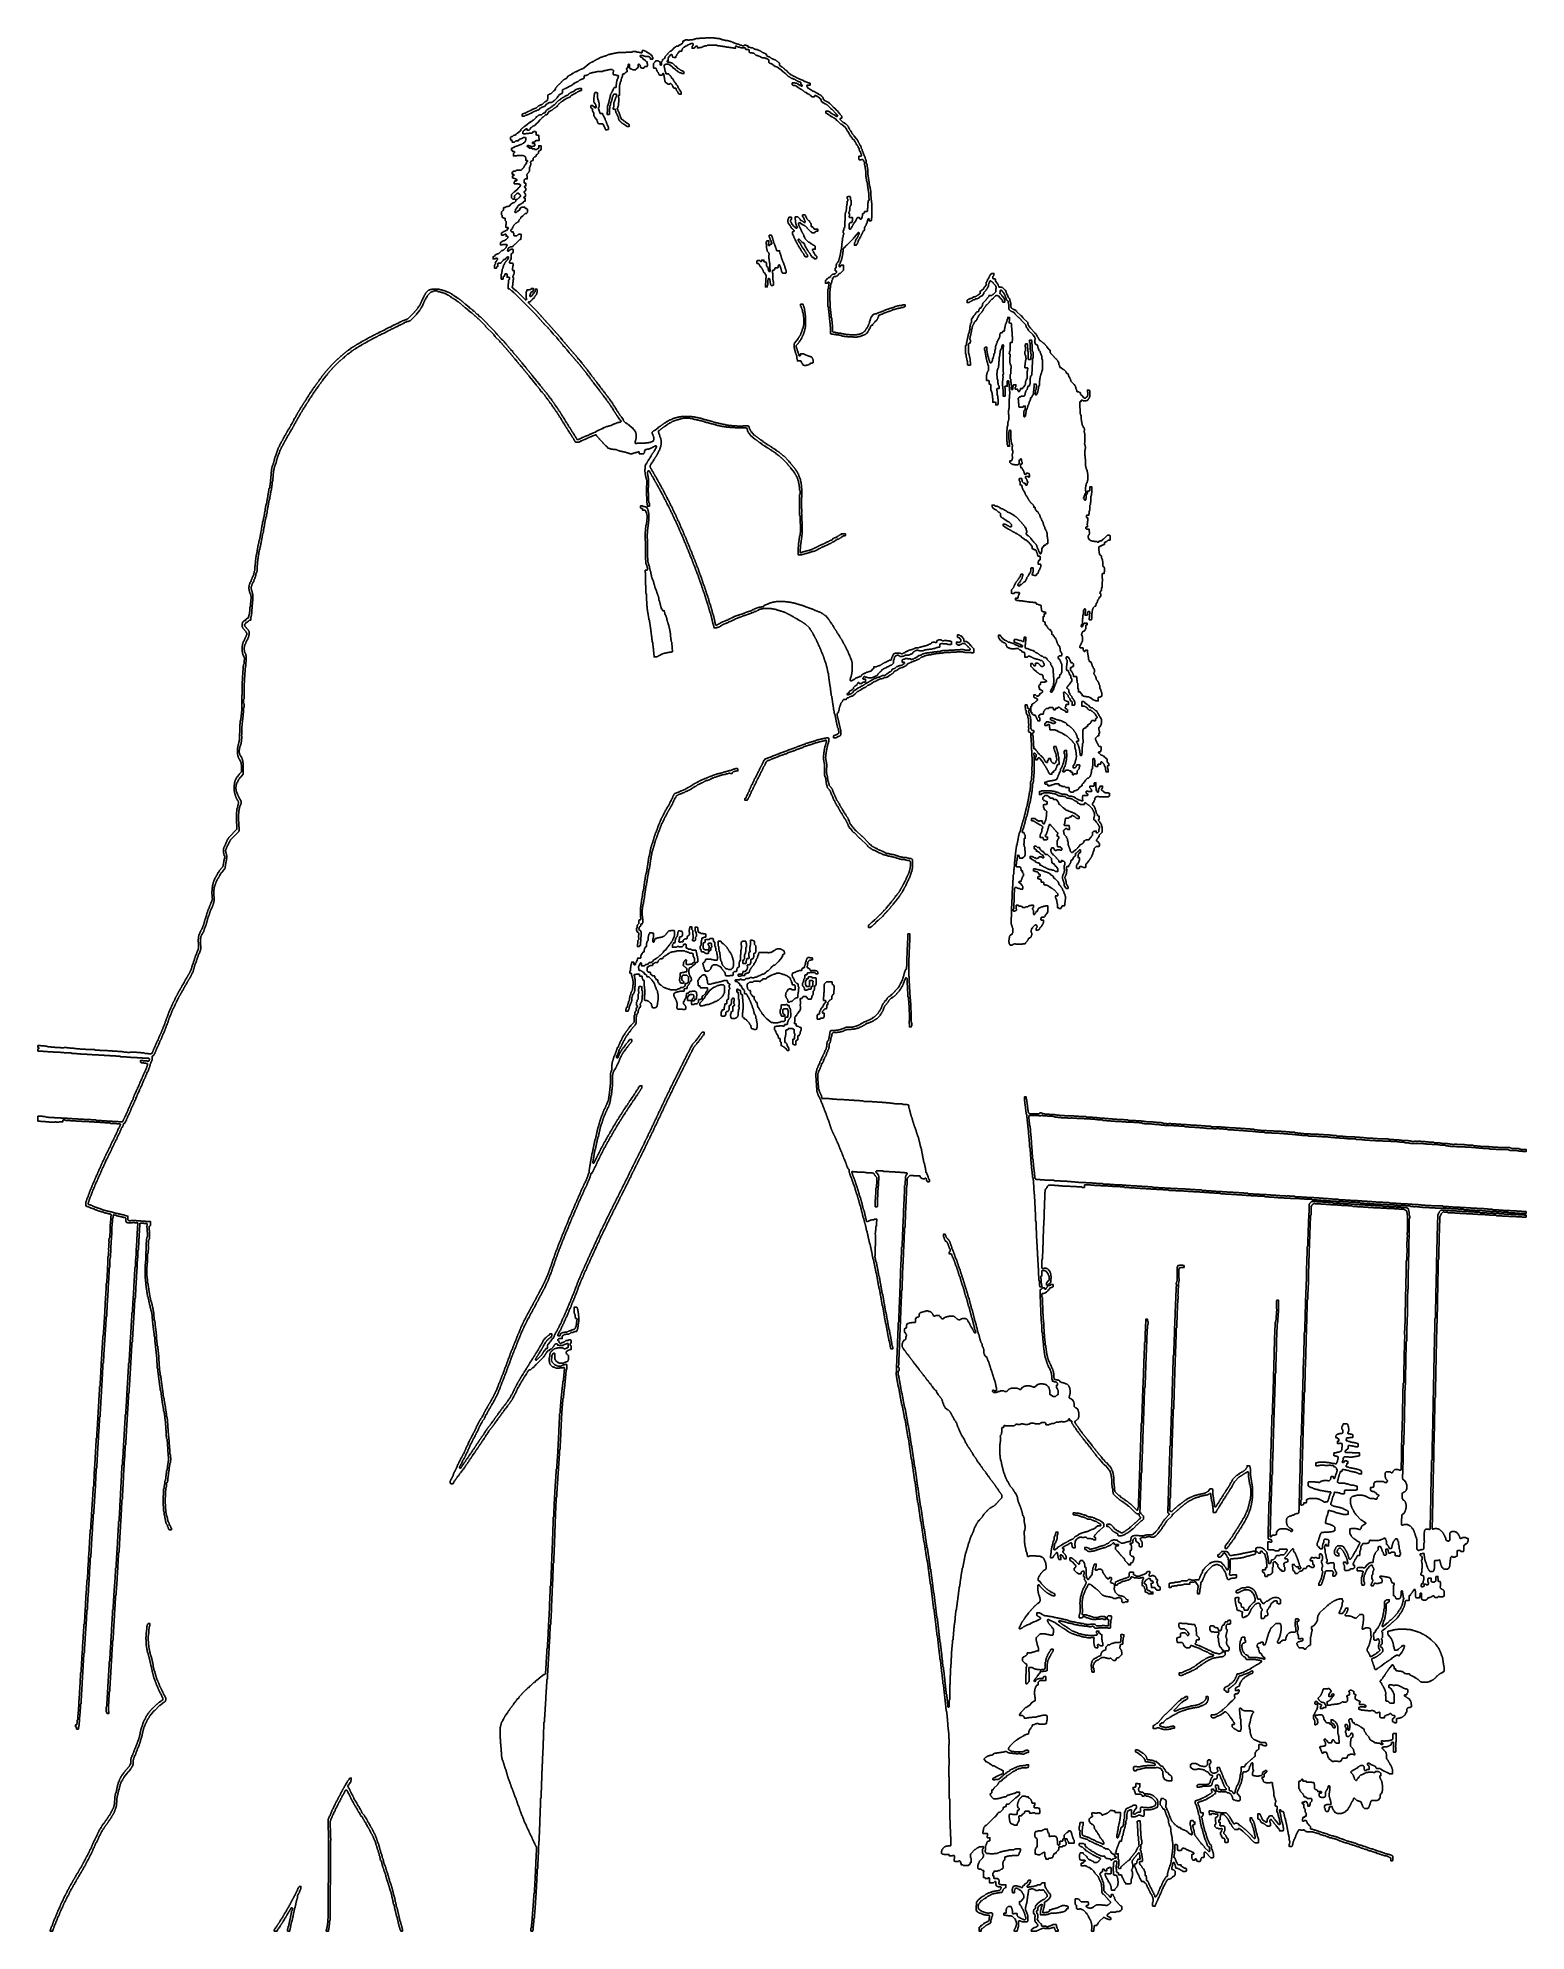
# Model space of a CAD drawing. Header units: metres. Extents: x 0 to 333, y 0 to 424.
import ezdxf

# ---------------------------------------------------------------- set-up
doc = ezdxf.new("R2010")
doc.units = ezdxf.units.M

msp = doc.modelspace()

# ---------------------------------------------------------------- linework, layer by layer
for points in [[(149.5, 423.92), (149.42, 423.83), (148.17, 423.83), (148.08, 423.75), (147.42, 423.75), (147.33, 423.67), (147.08, 423.67), (147, 423.58), (146.67, 423.58), (146.58, 423.5), (145.92, 423.5), (145.83, 423.42), (145.58, 423.42), (145.5, 423.5), (145, 423.5), (144.75, 423.25), (144.5, 423.25), (144.42, 423.17), (144.42, 422.83), (144, 422.42), (143.92, 422.42), (143.83, 422.33), (143.67, 422.33), (143.58, 422.25), (143.5, 422.25), (143.5, 422.17), (143.42, 422.08), (143, 422.08), (142.83, 421.92), (142.75, 421.92), (142.42, 421.58), (142.33, 421.58), (142.25, 421.5), (142.25, 421.42), (141.75, 420.92), (141.58, 420.92), (141, 420.33), (141, 420.25), (140.5, 419.75), (140.5, 419.67), (140.42, 419.58), (140.42, 419.42), (140.33, 419.33), (140.25, 419.33), (140, 419.08), (139.92, 419.08), (139.83, 419), (139.83, 418.75), (139.67, 418.58), (139.67, 417.92), (139.58, 417.83), (139.42, 417.83), (139.33, 417.92), (139.33, 418.58), (139.17, 418.58), (139.08, 418.67), (139, 418.67), (138.92, 418.75), (138.42, 418.75), (138.33, 418.67), (138.25, 418.67), (138.25, 418.58), (137.83, 418.17), (137.83, 417.25), (137.92, 417.17), (138.33, 417.17), (138.42, 417.08), (138.42, 417), (138.5, 416.92), (138.5, 416.75), (138.58, 416.67), (138.58, 416.58), (138.67, 416.5), (138.67, 416.42), (138.92, 416.17), (138.92, 416.08), (139, 416), (139, 415.92), (139.08, 415.83), (139.08, 415.75), (139.25, 415.58), (139.75, 415.58), (139.83, 415.67), (139.83, 415.83), (139.92, 415.92), (140.08, 415.92), (140.17, 415.83), (140.17, 415.5), (140.25, 415.42), (140.25, 415.08), (140.33, 415), (140.33, 414.58), (140.42, 414.5), (140.42, 414.25), (140.5, 414.17), (140.5, 414), (140.67, 413.83), (140.75, 413.83), (140.83, 413.75), (140.92, 413.75), (141, 413.67), (141, 413.58), (141.5, 413.58), (141.58, 413.67), (141.75, 413.67), (142, 413.42), (142, 413.33), (142.08, 413.25), (142.08, 413.17), (142.17, 413.08), (142.17, 413), (142.33, 412.83), (142.33, 412.75), (142.42, 412.67), (142.83, 412.67), (142.92, 412.58), (142.92, 412.33), (143, 412.25), (143, 412.17), (143.25, 411.92), (143.25, 411.83), (143.33, 411.75), (143.33, 411.67), (143.42, 411.58), (143.42, 411.42), (143.58, 411.42), (143.67, 411.33), (144.08, 411.33), (144.08, 411.75), (144, 411.83), (144, 411.92), (143.67, 412.25), (143.67, 412.33), (143.58, 412.42), (143.58, 412.5), (143.42, 412.67), (143.42, 412.75), (143.33, 412.83), (143.33, 413.17), (143.25, 413.25), (143.17, 413.25), (142.92, 413.5), (142.92, 413.58), (142.75, 413.75), (142.75, 413.83), (142.58, 414), (142.58, 414.08), (142.42, 414.25), (142.42, 414.33), (142.33, 414.42), (142.33, 414.5), (142.25, 414.58), (142.25, 414.67), (141.83, 415.08), (141.83, 415.17), (141.75, 415.25), (141.75, 415.33), (141.58, 415.5), (141.5, 415.5), (141.25, 415.75), (141.25, 415.83), (140.67, 415.83), (140.58, 415.92), (140.58, 416.25), (140.5, 416.33), (140.5, 416.58), (140.42, 416.67), (140.42, 417), (140.33, 417.08), (140.33, 417.25), (140.25, 417.33), (140.25, 417.75), (140.42, 417.92), (140.5, 417.92), (140.58, 418), (141.25, 418), (141.33, 417.92), (141.42, 417.92), (141.5, 417.83), (141.58, 417.83), (141.92, 417.5), (142, 417.5), (142.17, 417.33), (142.17, 417.25), (142.25, 417.17), (142.42, 417.17), (142.67, 416.92), (142.67, 416.83), (142.83, 416.67), (142.92, 416.67), (143.08, 416.5), (143.17, 416.5), (143.33, 416.33), (143.42, 416.33), (143.58, 416.17), (143.67, 416.17), (143.75, 416.08), (144, 416.08), (144.08, 416), (144.17, 416), (144.25, 415.92), (144.67, 415.92), (144.67, 416.33), (144.58, 416.42), (144.5, 416.42), (144.42, 416.5), (144.25, 416.5), (144.17, 416.58), (144.08, 416.58), (144, 416.67), (143.92, 416.67), (143.67, 416.92), (143.58, 416.92), (143.42, 417.08), (143.33, 417.08), (143.08, 417.33), (143.08, 417.42), (142.92, 417.58), (142.75, 417.58), (142.08, 418.25), (142, 418.25), (141.92, 418.33), (141.75, 418.33), (141.67, 418.42), (141.42, 418.42), (141.33, 418.5), (141, 418.5), (140.92, 418.58), (140.92, 418.75), (141, 418.83), (141.17, 418.83), (141.17, 419.5), (141.42, 419.75), (141.42, 419.83), (141.75, 420.17), (141.92, 420.17), (142, 420.08), (142, 419.83), (142.17, 419.67), (142.17, 419.58), (142.33, 419.58), (142.42, 419.5), (142.83, 419.5), (142.83, 419.75), (143, 419.92), (143, 420), (143.08, 420.08), (143.08, 420.17), (143.33, 420.42), (143.33, 420.5), (143.42, 420.58), (143.42, 420.67), (143.67, 420.92), (144.17, 420.92), (144.17, 421.25), (144.33, 421.42), (144.33, 421.5), (144.67, 421.83), (144.75, 421.83), (145, 422.08), (145.17, 422.08), (145.25, 422.17), (145.33, 422.17), (145.42, 422.25), (145.5, 422.25), (145.58, 422.33), (145.67, 422.33), (145.75, 422.42), (145.83, 422.42), (145.92, 422.5), (146, 422.5), (146.08, 422.58), (146.17, 422.58), (146.25, 422.67), (146.67, 422.67), (146.75, 422.58), (146.75, 422.33), (146.67, 422.25), (146.67, 422.17), (146.5, 422), (146.5, 421.58), (146.92, 421.58), (147, 421.67), (147.08, 421.67), (147.08, 421.75), (147.17, 421.83), (147.17, 421.92), (147.33, 422.08), (147.58, 422.08), (147.67, 422), (147.67, 421.67), (148.08, 421.67), (148.17, 421.75), (148.58, 421.75), (148.67, 421.83), (148.75, 421.83), (148.92, 422), (149.08, 422), (149.17, 422.08), (149.33, 422.08), (149.42, 422.17), (149.83, 422.17), (149.92, 422.25), (152.08, 422.25), (152.17, 422.17), (152.75, 422.17), (152.83, 422.08), (153.25, 422.08), (153.33, 422), (153.75, 422), (153.83, 421.92), (154.17, 421.92), (154.25, 421.83), (154.75, 421.83), (154.83, 421.75), (155.25, 421.75), (155.33, 421.67), (155.75, 421.67), (155.83, 421.58), (156.25, 421.58), (156.25, 422), (156.33, 422.08), (156.5, 422.08), (156.67, 421.92), (156.75, 421.92), (156.83, 421.83), (157.17, 421.83), (157.25, 421.75), (157.33, 421.75), (157.42, 421.67), (158.33, 421.67), (158.42, 421.58), (158.42, 421.42), (158.5, 421.33), (159.17, 421.33), (159.25, 421.25), (159.25, 420.75), (159.33, 420.67), (159.42, 420.67), (159.5, 420.58), (159.92, 420.58), (160, 420.5), (160.33, 420.5), (160.75, 420.08), (160.83, 420.08), (160.92, 420), (161.08, 420), (161.17, 419.92), (161.33, 419.92), (161.42, 419.83), (161.5, 419.83), (161.58, 419.75), (161.67, 419.75), (161.75, 419.67), (161.83, 419.67), (162, 419.5), (162.17, 419.5), (162.25, 419.42), (162.83, 419.42), (162.92, 419.33), (163.17, 419.33), (163.25, 419.25), (163.33, 419.25), (163.5, 419.08), (163.58, 419.08), (163.67, 419), (163.67, 418.42), (163.83, 418.25), (163.92, 418.25), (164, 418.17), (164.17, 418.17), (164.25, 418.08), (164.33, 418.08), (164.42, 418), (164.5, 418), (164.75, 417.75), (164.83, 417.75), (165.08, 417.5), (165.25, 417.5), (165.33, 417.42), (165.5, 417.42), (165.58, 417.33), (165.67, 417.33), (166, 417), (166.08, 417), (166.17, 416.92), (166.25, 416.92), (166.5, 416.67), (166.58, 416.67), (166.67, 416.58), (166.67, 416.5), (166.83, 416.33), (166.92, 416.33), (167.08, 416.17), (167.17, 416.17), (167.25, 416.08), (167.25, 416), (167.42, 415.83), (167.5, 415.83), (167.83, 415.5), (167.83, 415.42), (167.92, 415.42), (168.08, 415.25), (168.17, 415.25), (168.25, 415.17), (168.33, 415.17), (168.42, 415.08), (168.5, 415.08), (168.67, 414.92), (168.75, 414.92), (168.83, 414.83), (169, 414.83), (169.08, 414.75), (169.17, 414.75), (169.25, 414.67), (169.42, 414.67), (169.58, 414.5), (169.67, 414.5), (169.75, 414.42), (169.83, 414.42), (169.92, 414.33), (170, 414.33), (170.08, 414.25), (170.17, 414.25), (170.25, 414.17), (170.33, 414.17), (170.42, 414.08), (170.67, 414.08), (170.83, 413.92), (170.83, 413.58), (170.92, 413.5), (171, 413.5), (171.17, 413.33), (171.17, 413.17), (171.08, 413.08), (170.92, 413.08), (170.75, 413.25), (170.67, 413.25), (170.5, 413.42), (170.42, 413.42), (170.33, 413.5), (170.25, 413.5), (170.08, 413.67), (170, 413.67), (169.92, 413.75), (169.58, 413.75), (169.5, 413.83), (168.92, 413.83), (168.92, 413.42), (169, 413.42), (169.17, 413.25), (169.58, 413.25), (169.67, 413.17), (169.75, 413.17), (169.92, 413), (170, 413), (170.17, 412.83), (170.25, 412.83), (170.42, 412.67), (170.5, 412.67), (170.67, 412.5), (170.75, 412.5), (170.83, 412.42), (170.92, 412.42), (171.08, 412.25), (171.17, 412.25), (171.33, 412.08), (171.42, 412.08), (171.75, 411.75), (171.83, 411.75), (171.92, 411.67), (172, 411.67), (172.08, 411.58), (172.17, 411.58), (172.33, 411.42), (172.5, 411.42), (172.67, 411.25), (172.75, 411.25), (173, 411), (173.08, 411), (173.33, 410.75), (173.92, 410.75), (173.92, 410.92), (174, 411), (174.17, 411), (174.25, 410.92), (174.33, 410.92), (174.42, 410.83), (174.5, 410.83), (174.58, 410.75), (174.67, 410.75), (174.75, 410.67), (174.83, 410.67), (175.08, 410.42), (175.08, 410.33), (175.17, 410.25), (175.25, 410.25), (175.42, 410.08), (175.42, 409.75), (175.67, 409.5), (175.75, 409.5), (175.92, 409.33), (176, 409.33), (176.08, 409.25), (176.17, 409.25), (176.25, 409.17), (176.33, 409.17), (176.42, 409.08), (176.5, 409.08), (176.67, 408.92), (176.75, 408.92), (177.67, 408), (177.67, 407.92), (177.75, 407.92), (178.75, 406.92), (178.75, 406.83), (178.83, 406.75), (178.92, 406.75), (179.08, 406.58), (179.08, 406.42), (179, 406.33), (178.83, 406.33), (178.75, 406.42), (178.67, 406.42), (178.58, 406.5), (178.5, 406.5), (178.33, 406.67), (178.25, 406.67), (178.17, 406.75), (178.08, 406.75), (177.92, 406.92), (177.83, 406.92), (177.67, 407.08), (177.58, 407.08), (177.33, 407.33), (177.25, 407.33), (177.17, 407.42), (177.08, 407.42), (177, 407.5), (176.42, 407.5), (176.42, 407.08), (176.5, 407.08), (176.58, 407), (176.67, 407), (176.75, 406.92), (176.83, 406.92), (177.08, 406.67), (177.17, 406.67), (177.33, 406.5), (177.42, 406.5), (177.58, 406.33), (177.67, 406.33), (177.75, 406.25), (177.83, 406.25), (177.92, 406.17), (178, 406.17), (178.17, 406), (178.25, 406), (178.42, 405.83), (178.5, 405.83), (179, 405.33), (179.08, 405.33), (179.83, 404.58), (179.92, 404.58), (180, 404.5), (180.08, 404.5), (180.33, 404.25), (180.42, 404.25), (180.92, 403.75), (180.92, 403.67), (181.08, 403.5), (181.08, 403.42), (181.17, 403.33), (181.17, 403.25), (181.25, 403.17), (181.25, 403.08), (181.33, 403), (181.33, 402.92), (181.58, 402.67), (181.58, 402.58), (181.67, 402.5), (181.67, 402.42), (181.75, 402.33), (181.75, 402.25), (181.83, 402.17), (181.83, 402.08), (182.08, 401.83), (182.08, 401.75), (182.33, 401.5), (182.33, 401.42), (182.83, 400.92), (182.83, 400.83), (183, 400.67), (183, 400.58), (183.17, 400.42), (183.17, 400.33), (183.25, 400.25), (183.25, 400.17), (183.33, 400.08), (183.33, 400), (183.5, 399.83), (183.5, 399.75), (183.67, 399.58), (183.67, 399.42), (183.83, 399.25), (183.83, 399.17), (183.92, 399.08), (183.92, 398.83), (184, 398.75), (184, 398.58), (184.17, 398.42), (184.17, 398.25), (184.25, 398.17), (184.25, 398), (184.33, 397.92), (184.33, 397.83), (184.42, 397.75), (184.42, 397.5), (184.33, 397.42), (183.83, 397.42), (183.83, 396.75), (183.92, 396.67), (183.92, 396.58), (184.33, 396.58), (184.42, 396.67), (184.75, 396.67), (184.83, 396.58), (184.83, 396.5), (184.92, 396.42), (184.92, 396.25), (185.08, 396.08), (185.08, 395.5), (185.17, 395.42), (185.17, 395.25), (185.25, 395.17), (185.25, 394.67), (185.33, 394.58), (185.33, 394.25), (185.42, 394.17), (185.42, 392.83), (185.5, 392.75), (185.5, 392.33), (185.58, 392.25), (185.58, 391.83), (185.67, 391.75), (185.67, 391.42), (185.75, 391.33), (185.75, 390.75), (185.83, 390.67), (185.83, 390.25), (185.92, 390.17), (185.92, 389.75), (186, 389.67), (186, 389.33), (186.08, 389.25), (186.08, 388), (186.17, 387.92), (186.17, 387.58), (186.08, 387.5), (185.92, 387.5), (185.92, 387), (185.83, 386.92), (185.83, 385.83), (185.75, 385.75), (185.75, 385.17), (185.67, 385.08), (185.17, 385.08), (185.08, 385), (185.08, 384.83), (185, 384.75), (185, 384.67), (184.92, 384.58), (184.75, 384.58), (184.67, 384.5), (184.67, 384.08), (184.58, 384), (184.58, 383.75), (184.5, 383.67), (184.5, 383.5), (184.33, 383.33), (184.17, 383.33), (184.08, 383.42), (184.08, 383.58), (184, 383.58), (183.92, 383.67), (183.5, 383.67), (183.42, 383.58), (183.42, 383.5), (183.33, 383.42), (183.33, 383.33), (183.25, 383.25), (183.25, 383.17), (183.17, 383.08), (183.17, 382.92), (182.75, 382.5), (182.75, 382.42), (182.67, 382.33), (182.67, 382.25), (182.58, 382.17), (182.58, 382.08), (182.5, 382), (182.5, 381.92), (182.33, 381.75), (182.33, 381.67), (182.17, 381.5), (182.17, 381.42), (182.08, 381.33), (182.08, 381.25), (181.92, 381.08), (181.75, 381.08), (181.67, 381.17), (181.67, 382.25), (181.75, 382.33), (181.75, 382.42), (181.92, 382.58), (182.25, 382.58), (182.33, 382.67), (182.33, 382.92), (182.42, 383), (182.42, 383.67), (181.75, 383.67), (181.67, 383.75), (181.67, 384), (181.75, 384.08), (181.75, 384.58), (181.67, 384.58), (181.58, 384.67), (181.58, 384.83), (181.67, 384.92), (181.67, 385), (181.75, 385.08), (181.75, 385.25), (181.83, 385.33), (181.83, 386.08), (181.92, 386.17), (181.92, 386.25), (182, 386.33), (182, 386.42), (182.08, 386.5), (182.08, 387.58), (182, 387.67), (182, 388.25), (181.92, 388.25), (181.83, 388.33), (181.83, 388.42), (181.42, 388.42), (181.33, 388.33), (181.25, 388.33), (181.25, 387.92), (181.33, 387.83), (181.33, 387.42), (181.25, 387.33), (181.25, 386.75), (181.17, 386.67), (181.17, 386.33), (181.08, 386.25), (181.08, 385.5), (181, 385.42), (181, 385), (180.83, 384.83), (180.83, 384.67), (180.75, 384.58), (180.75, 383), (180.67, 382.92), (180.67, 381.5), (180.58, 381.42), (180.58, 381.33), (180.5, 381.25), (180.5, 380.92), (180.33, 380.75), (180.33, 380.25), (180.42, 380.25), (180.5, 380.17), (180.5, 380), (180.42, 379.92), (180.42, 379.83), (180.33, 379.75), (180.33, 379.33), (180.17, 379.17), (180.17, 378.5), (180.08, 378.42), (180.08, 378), (180, 377.92), (180, 377.17), (179.92, 377.08), (179.92, 376.5), (179.83, 376.42), (179.83, 375.92), (179.75, 375.83), (179.75, 375.5), (179.67, 375.42), (179.67, 375.17), (179.58, 375.08), (179.58, 374.83), (179.5, 374.75), (179.5, 374.5), (179.42, 374.42), (179.42, 374.33), (179.33, 374.25), (179.33, 374.08), (179.25, 374), (179.25, 373.83), (179.08, 373.67), (179.08, 373.58), (178.83, 373.33), (178.83, 373.17), (178.75, 373.08), (178.75, 372.42), (178.67, 372.33), (178.5, 372.33), (178.5, 371.83), (178.58, 371.75), (178.75, 371.75), (178.83, 371.67), (178.83, 371.42), (178.5, 371.08), (178.42, 371.08), (178.33, 371), (178, 371), (177.92, 370.92), (177.83, 370.92), (177.5, 370.58), (177.5, 370.42), (177.33, 370.25), (177, 370.25), (177, 370.17), (176.83, 370), (176.67, 370), (176.67, 369.83), (176.58, 369.75), (176.5, 369.75), (176.33, 369.58), (176.33, 369), (176.75, 369), (176.75, 369.08), (176.92, 369.25), (177.08, 369.25), (177.17, 369.17), (177.17, 369), (177.08, 368.92), (177.08, 368.42), (177, 368.33), (177, 367.75), (176.92, 367.67), (176.92, 363.75), (177, 363.67), (177, 363), (177.08, 362.92), (177.08, 362.33), (177.17, 362.25), (177.17, 361.58), (177.25, 361.5), (177.25, 360.83), (177.33, 360.75), (177.33, 360.17), (177.42, 360.08), (177.42, 359.33), (177.5, 359.25), (177.5, 357.67), (177.67, 357.67), (177.75, 357.58), (178.17, 357.58), (178.25, 357.5), (178.67, 357.5), (178.75, 357.42), (179.33, 357.42), (179.42, 357.33), (179.67, 357.33), (179.75, 357.25), (180, 357.25), (180.08, 357.17), (180.5, 357.17), (180.58, 357.08), (181.25, 357.08), (181.33, 357), (182.58, 357), (182.67, 356.92), (183.42, 356.92), (183.5, 357), (183.75, 357), (183.83, 357.08), (184.17, 357.08), (184.25, 357.17), (184.42, 357.17), (184.5, 357.25), (184.67, 357.25), (184.75, 357.33), (184.92, 357.33), (185, 357.42), (185.08, 357.42), (185.17, 357.5), (185.25, 357.5), (185.5, 357.75), (185.58, 357.75), (185.67, 357.83), (185.67, 357.92), (185.83, 358.08), (185.83, 358.17), (186, 358.33), (186, 358.42), (186.08, 358.5), (186.08, 358.58), (186.25, 358.75), (186.25, 358.83), (186.33, 358.92), (186.33, 359.08), (186.42, 359.17), (186.42, 359.25), (186.5, 359.33), (186.5, 359.42), (186.67, 359.58), (186.92, 359.58), (186.92, 359.67), (187, 359.75), (187, 359.83), (187.33, 360.17), (187.33, 360.25), (187.92, 360.83), (187.92, 360.92), (188.08, 361.08), (188.08, 361.25), (188.25, 361.42), (188.25, 361.75), (188.33, 361.83), (188.42, 361.83), (188.5, 361.92), (188.67, 361.92), (188.75, 362), (188.83, 362), (188.92, 362.08), (189.08, 362.08), (189.17, 362.17), (189.25, 362.17), (189.33, 362.25), (189.5, 362.25), (189.58, 362.33), (189.75, 362.33), (189.83, 362.42), (189.92, 362.42), (190, 362.5), (190.08, 362.5), (190.17, 362.58), (190.33, 362.58), (190.42, 362.67), (190.58, 362.67), (190.67, 362.75), (190.83, 362.75), (190.92, 362.83), (191, 362.83), (191.08, 362.92), (191.25, 362.92), (191.33, 363), (191.5, 363), (191.58, 363.08), (191.83, 363.08), (191.92, 363.17), (192.08, 363.17), (192.17, 363.25), (192.33, 363.25), (192.42, 363.33), (192.67, 363.33), (192.75, 363.42), (193.08, 363.42), (193.17, 363.5), (193.33, 363.5), (193.42, 363.58), (193.83, 363.58), (193.92, 363.67), (194, 363.67), (194.08, 363.75), (194.17, 363.75), (194.17, 364.17), (193.67, 364.17), (193.58, 364.08), (193.5, 364.08), (193.42, 364), (192.83, 364), (192.75, 363.92), (192.42, 363.92), (192.33, 363.83), (192.25, 363.83), (192.17, 363.75), (191.92, 363.75), (191.83, 363.67), (191.75, 363.67), (191.67, 363.58), (191.5, 363.58), (191.42, 363.5), (191.17, 363.5), (191.08, 363.42), (190.92, 363.42), (190.83, 363.33), (190.67, 363.33), (190.58, 363.25), (190.5, 363.25), (190.42, 363.17), (190.25, 363.17), (190.17, 363.08), (190, 363.08), (189.92, 363), (189.75, 363), (189.67, 362.92), (189.5, 362.92), (189.33, 362.75), (189.17, 362.75), (189.08, 362.67), (188.92, 362.67), (188.83, 362.58), (188.75, 362.58), (188.67, 362.5), (188.5, 362.5), (188.42, 362.42), (188.33, 362.42), (188.25, 362.33), (188.08, 362.33), (188, 362.25), (187.92, 362.25), (187.83, 362.17), (187.42, 362.17), (187.33, 362.08), (187.17, 362.08), (186.92, 361.83), (186.92, 361.75), (186.58, 361.42), (186.58, 361.33), (186.5, 361.25), (186.5, 361.17), (186.42, 361.08), (186.42, 360.92), (186.33, 360.83), (186.33, 360.58), (186.25, 360.5), (186.25, 360.08), (186.08, 359.92), (186.08, 359.83), (186, 359.75), (186, 359.58), (185.92, 359.5), (185.92, 359.42), (185.83, 359.33), (185.83, 359.25), (185.67, 359.08), (185.67, 359), (185.58, 358.92), (185.58, 358.83), (185.42, 358.67), (185.42, 358.58), (185.25, 358.42), (185.25, 358.33), (185.08, 358.17), (185, 358.17), (184.75, 357.92), (184.67, 357.92), (184.58, 357.83), (184.5, 357.83), (184.42, 357.75), (184.33, 357.75), (184.25, 357.67), (184.08, 357.67), (184, 357.58), (183.83, 357.58), (183.75, 357.5), (183.42, 357.5), (183.33, 357.42), (181.75, 357.42), (181.67, 357.5), (181, 357.5), (180.92, 357.58), (180.5, 357.58), (180.42, 357.67), (180.17, 357.67), (180.08, 357.75), (179.83, 357.75), (179.75, 357.83), (179.17, 357.83), (179.08, 357.92), (178.67, 357.92), (178.58, 358), (178.17, 358), (178.08, 358.08), (178, 358.08), (177.92, 358.17), (177.92, 359.67), (177.83, 359.75), (177.83, 360.5), (177.75, 360.58), (177.75, 361.17), (177.67, 361.25), (177.67, 361.92), (177.58, 362), (177.58, 362.67), (177.5, 362.75), (177.5, 363.33), (177.42, 363.42), (177.42, 364.83), (177.33, 364.92), (177.33, 367.25), (177.42, 367.33), (177.42, 367.92), (177.5, 368), (177.5, 368.5), (177.58, 368.58), (177.58, 368.92), (177.67, 369), (177.67, 369.08), (177.75, 369.17), (177.75, 369.58), (177.92, 369.75), (177.92, 370.08), (178.33, 370.5), (178.75, 370.5), (178.92, 370.67), (179, 370.67), (179.17, 370.83), (179.17, 370.92), (179.33, 371.08), (179.42, 371.08), (179.5, 371.17), (179.67, 371.17), (180.42, 371.92), (180.42, 373), (179.83, 373), (179.83, 372.92), (179.75, 372.83), (179.75, 372.75), (179.67, 372.67), (179.5, 372.67), (179.42, 372.75), (179.42, 373.08), (179.5, 373.17), (179.5, 373.25), (179.67, 373.42), (179.67, 373.58), (179.75, 373.67), (179.75, 373.83), (179.83, 373.92), (179.83, 374), (179.92, 374.08), (179.92, 374.33), (180, 374.42), (180, 374.67), (180.08, 374.75), (180.08, 375), (180.17, 375.08), (180.17, 375.42), (180.25, 375.5), (180.25, 376), (180.33, 376.08), (180.33, 376.67), (180.42, 376.75), (180.42, 376.83), (180.67, 377.08), (180.75, 377.08), (180.83, 377.17), (180.83, 377.25), (181.08, 377.5), (181.17, 377.5), (182.58, 378.92), (182.58, 379), (182.75, 379.17), (182.75, 379.25), (183.25, 379.75), (183.25, 379.83), (183.5, 380.08), (183.5, 380.17), (183.67, 380.33), (183.83, 380.33), (183.92, 380.25), (183.92, 380.08), (183.83, 380), (183.83, 379.92), (183.75, 379.83), (183.75, 379.75), (183.67, 379.67), (183.67, 379.5), (183.58, 379.42), (183.58, 379.33), (183.42, 379.17), (183.42, 379.08), (183.25, 378.92), (183.25, 378.83), (183.17, 378.75), (183.17, 378.67), (183.08, 378.58), (183.08, 378.33), (183, 378.25), (183, 378.17), (182.83, 378), (182.83, 377.5), (183.25, 377.5), (183.25, 377.58), (183.42, 377.75), (183.42, 377.83), (183.5, 377.92), (183.5, 378), (183.67, 378.17), (183.67, 378.5), (183.83, 378.67), (183.83, 378.75), (184, 378.92), (184, 379), (184.08, 379.08), (184.08, 379.17), (184.17, 379.25), (184.17, 379.42), (184.33, 379.58), (184.33, 379.67), (184.42, 379.75), (184.42, 379.92), (184.58, 380.08), (184.58, 380.17), (184.67, 380.25), (184.67, 380.33), (184.75, 380.42), (184.75, 380.5), (184.83, 380.58), (184.83, 380.67), (184.92, 380.75), (185, 380.75), (185, 380.83), (185.08, 380.92), (185.08, 381.42), (185.17, 381.5), (185.17, 381.58), (185.25, 381.67), (185.25, 381.75), (185.5, 382), (185.5, 382.17), (185.58, 382.25), (185.58, 382.42), (185.67, 382.5), (185.67, 382.75), (185.75, 382.83), (185.75, 383.08), (185.83, 383.17), (185.83, 383.33), (185.92, 383.42), (186.08, 383.42), (186.17, 383.33), (186.17, 382.92), (186.58, 382.92), (186.58, 383), (186.67, 383.08), (186.67, 383.58), (186.75, 383.67), (186.75, 386.92), (186.67, 387), (186.67, 387.58), (186.58, 387.67), (186.58, 388.33), (186.5, 388.42), (186.5, 389.67), (186.42, 389.75), (186.42, 390.08), (186.33, 390.17), (186.33, 390.58), (186.25, 390.67), (186.25, 391.08), (186.17, 391.17), (186.17, 391.75), (186.08, 391.83), (186.08, 392.17), (186, 392.25), (186, 392.67), (185.92, 392.75), (185.92, 393.17), (185.83, 393.25), (185.83, 394.58), (185.75, 394.67), (185.75, 395), (185.67, 395.08), (185.67, 395.58), (185.58, 395.67), (185.58, 395.83), (185.5, 395.92), (185.5, 396.5), (185.42, 396.58), (185.42, 396.67), (185.33, 396.75), (185.33, 396.83), (185.25, 396.92), (185.25, 397.17), (185.17, 397.25), (185.17, 397.33), (185.08, 397.42), (185.08, 397.5), (185, 397.58), (185, 397.67), (184.92, 397.75), (184.92, 397.92), (184.83, 398), (184.83, 398.25), (184.75, 398.33), (184.75, 398.42), (184.67, 398.5), (184.67, 398.58), (184.58, 398.67), (184.58, 398.92), (184.42, 399.08), (184.42, 399.17), (184.33, 399.25), (184.33, 399.5), (184.25, 399.58), (184.25, 399.75), (184.08, 399.92), (184.08, 400), (184, 400.08), (184, 400.17), (183.92, 400.25), (183.92, 400.33), (183.75, 400.5), (183.75, 400.58), (183.67, 400.67), (183.67, 400.75), (183.58, 400.83), (183.58, 400.92), (183.42, 401.08), (183.42, 401.17), (183.25, 401.33), (183.25, 401.42), (182.75, 401.92), (182.75, 402), (182.5, 402.25), (182.5, 402.33), (182.25, 402.58), (182.25, 402.67), (182.17, 402.75), (182.17, 402.83), (182.08, 402.92), (182.08, 403), (182, 403.08), (182, 403.17), (181.75, 403.42), (181.75, 403.5), (181.67, 403.58), (181.67, 403.67), (181.58, 403.75), (181.58, 403.83), (181.5, 403.92), (181.5, 404), (181.33, 404.17), (181.33, 404.25), (180.92, 404.67), (180.83, 404.67), (180.58, 404.92), (180.5, 404.92), (180.42, 405), (180.33, 405), (179.67, 405.67), (179.67, 405.83), (179.75, 405.92), (180, 405.92), (180, 406.42), (179.67, 406.75), (179.67, 406.83), (179.58, 406.83), (179.5, 406.92), (179.5, 407.08), (179.42, 407.17), (179.33, 407.17), (179.17, 407.33), (179.17, 407.42), (178.83, 407.75), (178.75, 407.75), (178.67, 407.83), (178.67, 407.92), (178.33, 408.25), (178.25, 408.25), (178.08, 408.42), (178.08, 408.5), (177.33, 409.25), (177.25, 409.25), (177, 409.5), (176.92, 409.5), (176.83, 409.58), (176.75, 409.58), (176.67, 409.67), (176.58, 409.67), (176.5, 409.75), (176.42, 409.75), (176.33, 409.83), (176.25, 409.83), (175.83, 410.25), (175.83, 410.5), (175.75, 410.58), (175.75, 410.67), (175.67, 410.67), (175.5, 410.83), (175.5, 410.92), (175.33, 411.08), (175.25, 411.08), (175.17, 411.17), (175.08, 411.17), (175, 411.25), (174.92, 411.25), (174.83, 411.33), (174.75, 411.33), (174.58, 411.5), (174.42, 411.5), (174.25, 411.67), (174.17, 411.67), (174, 411.83), (173.92, 411.83), (173.83, 411.92), (173.75, 411.92), (173.67, 412), (173.5, 412), (173.33, 412.17), (173.25, 412.17), (173.17, 412.25), (173.08, 412.25), (172.92, 412.42), (172.83, 412.42), (172.67, 412.58), (172.58, 412.58), (172.5, 412.67), (172.42, 412.67), (172.33, 412.75), (172.33, 413), (172.25, 413), (172.17, 413.08), (172.17, 413.25), (172.25, 413.33), (172.92, 413.33), (172.92, 413.75), (172.75, 413.75), (172.67, 413.83), (172.5, 413.83), (172.42, 413.92), (172.33, 413.92), (172.25, 414), (172.08, 414), (172, 414.08), (171.92, 414.08), (171.83, 414.17), (171.67, 414.17), (171.58, 414.25), (171.5, 414.25), (171.33, 414.42), (171.17, 414.42), (171.08, 414.5), (170.92, 414.5), (170.83, 414.58), (170.75, 414.58), (170.67, 414.67), (170.58, 414.67), (170.5, 414.75), (170.42, 414.75), (170.33, 414.83), (170.25, 414.83), (170.17, 414.92), (170.08, 414.92), (170, 415), (169.92, 415), (169.83, 415.08), (169.75, 415.08), (169.67, 415.17), (169.58, 415.17), (169.5, 415.25), (169.33, 415.25), (169.25, 415.33), (169.17, 415.33), (169, 415.5), (168.92, 415.5), (168.83, 415.58), (168.75, 415.58), (168.67, 415.67), (168.58, 415.67), (168.42, 415.83), (168.33, 415.83), (168.17, 416), (168.17, 416.08), (168, 416.25), (167.92, 416.25), (167.67, 416.5), (167.67, 416.58), (167.58, 416.58), (167.42, 416.75), (167.33, 416.75), (167.08, 417), (167.08, 417.08), (167, 417.08), (166.75, 417.33), (166.67, 417.33), (166.58, 417.42), (166.5, 417.42), (166.08, 417.83), (166.08, 418.25), (165.92, 418.42), (165.83, 418.42), (165.58, 418.67), (165.5, 418.67), (165.25, 418.92), (165.17, 418.92), (165.08, 419), (165, 419), (164.92, 419.08), (164.75, 419.08), (164.67, 419.17), (164.58, 419.17), (164.5, 419.25), (164.42, 419.25), (164.33, 419.33), (164.25, 419.33), (164.08, 419.5), (164, 419.5), (163.83, 419.67), (163.67, 419.67), (163.58, 419.75), (163.42, 419.75), (163.17, 420), (163.17, 420.25), (163.08, 420.25), (163, 420.33), (162.92, 420.33), (162.83, 420.42), (162.75, 420.42), (162.67, 420.5), (162.58, 420.5), (162.5, 420.58), (162.42, 420.58), (162.33, 420.67), (162.25, 420.67), (162.17, 420.75), (162.08, 420.75), (161.92, 420.92), (161.83, 420.92), (161.75, 421), (161.67, 421), (161.58, 421.08), (161.5, 421.08), (161.42, 421.17), (161.25, 421.17), (161.08, 421.33), (160.67, 421.33), (160.58, 421.42), (160.42, 421.42), (160.33, 421.5), (160.25, 421.5), (160.08, 421.67), (159.67, 421.67), (159.58, 421.75), (159.5, 421.75), (159.42, 421.83), (159.08, 421.83), (159, 421.92), (159, 422.17), (158.75, 422.17), (158.67, 422.25), (158.17, 422.25), (158.08, 422.17), (157.67, 422.17), (157.58, 422.25), (157.25, 422.25), (157.08, 422.42), (157, 422.42), (156.92, 422.5), (156.67, 422.5), (156.58, 422.58), (156.42, 422.58), (156.33, 422.67), (156.17, 422.67), (156.08, 422.75), (156, 422.75), (155.92, 422.83), (155.75, 422.83), (155.67, 422.92), (155.5, 422.92), (155.42, 423), (155.33, 423), (155.25, 423.08), (155.08, 423.08), (155, 423.17), (154.83, 423.17), (154.75, 423.25), (154.5, 423.25), (154.42, 423.33), (153.92, 423.33), (153.83, 423.42), (153.58, 423.42), (153.5, 423.5), (153.33, 423.5), (153.25, 423.58), (153, 423.58), (152.92, 423.67), (152.67, 423.67), (152.58, 423.75), (152, 423.75), (151.92, 423.83), (151.5, 423.83), (151.42, 423.92)], [(135.33, 421.08), (135.33, 420.67), (135.25, 420.58), (135, 420.58), (134.92, 420.67), (134.67, 420.67), (134.58, 420.75), (134.08, 420.75), (134, 420.83), (133.17, 420.83), (133.08, 420.75), (131.75, 420.75), (131.67, 420.67), (129.92, 420.67), (129.83, 420.58), (129.5, 420.58), (129.42, 420.5), (129.08, 420.5), (129, 420.42), (128.75, 420.42), (128.67, 420.33), (128.42, 420.33), (128.33, 420.25), (128.08, 420.25), (128, 420.17), (127.67, 420.17), (127.58, 420.08), (127.5, 420.08), (127.42, 420), (127.33, 420), (127.25, 419.92), (127.08, 419.92), (127, 419.83), (126.83, 419.83), (126.75, 419.75), (126.58, 419.75), (126.5, 419.67), (126.42, 419.67), (126.33, 419.58), (126.08, 419.58), (126, 419.5), (125.92, 419.5), (125.83, 419.42), (125.75, 419.42), (125.67, 419.33), (125.58, 419.33), (125.5, 419.25), (125.42, 419.25), (125.33, 419.17), (125.25, 419.17), (125.17, 419.08), (125.08, 419.08), (124.92, 418.92), (124.83, 418.92), (124.75, 418.83), (124.67, 418.83), (124.5, 418.67), (124.42, 418.67), (124.33, 418.58), (124.17, 418.58), (124.08, 418.5), (124, 418.5), (123.92, 418.42), (123.83, 418.42), (123.67, 418.25), (123.58, 418.25), (123.33, 418), (123.25, 418), (122.92, 417.67), (122.83, 417.67), (122.42, 417.25), (122.33, 417.25), (122.17, 417.08), (122.08, 417.08), (122, 417), (121.83, 417), (121.75, 416.92), (121.67, 416.92), (121.58, 416.83), (121.42, 416.83), (121.25, 416.67), (121.17, 416.67), (121.08, 416.58), (121, 416.58), (120.92, 416.5), (120.83, 416.5), (120.75, 416.42), (120.58, 416.42), (120.5, 416.33), (120.33, 416.33), (120.17, 416.17), (120.08, 416.17), (119.92, 416), (119.83, 416), (119.75, 415.92), (119.67, 415.92), (119.5, 415.75), (119.42, 415.75), (119.33, 415.67), (119.25, 415.67), (119.17, 415.58), (119.08, 415.58), (118.92, 415.42), (118.83, 415.42), (118.75, 415.33), (118.67, 415.33), (118.58, 415.25), (118.58, 415.17), (118.5, 415.08), (118.5, 415), (118.33, 414.83), (118.25, 414.83), (118.17, 414.75), (118.08, 414.75), (118, 414.67), (117.92, 414.67), (117.75, 414.5), (117.67, 414.5), (117.25, 414.08), (117.25, 414), (116.83, 413.58), (116.75, 413.58), (116.17, 413), (116.17, 412.92), (115.92, 412.67), (115.92, 412.42), (115.58, 412.08), (115.5, 412.08), (114.83, 411.42), (114.75, 411.42), (114.67, 411.33), (114.5, 411.33), (114.33, 411.17), (114.25, 411.17), (114.17, 411.08), (114.17, 410.25), (114.08, 410.17), (114.08, 410), (113.75, 409.67), (113.67, 409.67), (113.58, 409.58), (113.5, 409.58), (112.92, 409), (112.83, 409), (112.75, 408.92), (112.58, 408.92), (112.5, 408.83), (112.42, 408.83), (112.33, 408.75), (112.25, 408.75), (112.17, 408.67), (112.08, 408.67), (111.67, 408.25), (111.58, 408.25), (111.5, 408.17), (111.42, 408.17), (111.33, 408.08), (111.17, 408.08), (111.08, 408), (111, 408), (110.92, 407.92), (110.75, 407.92), (110.67, 407.83), (110.58, 407.83), (110.5, 407.75), (110.42, 407.75), (110.33, 407.67), (110.25, 407.67), (110.17, 407.58), (110.08, 407.58), (110, 407.5), (109.92, 407.5), (109.83, 407.42), (109.75, 407.42), (109.67, 407.33), (109.58, 407.33), (109.5, 407.25), (109.42, 407.25), (109.33, 407.17), (109.25, 407.17), (109.17, 407.08), (109, 407.08), (108.92, 407), (108.75, 407), (108.67, 406.92), (108.58, 406.92), (108.5, 406.83), (108.42, 406.83), (108.42, 406.42), (109, 406.42), (109.08, 406.5), (109.17, 406.5), (109.25, 406.58), (109.42, 406.58), (109.5, 406.67), (109.67, 406.67), (109.75, 406.75), (109.83, 406.75), (109.92, 406.83), (110, 406.83), (110.08, 406.92), (110.17, 406.92), (110.25, 407), (110.33, 407), (110.42, 407.08), (110.5, 407.08), (110.58, 407.17), (110.67, 407.17), (110.75, 407.25), (110.83, 407.25), (110.92, 407.33), (111, 407.33), (111.08, 407.42), (111.17, 407.42), (111.25, 407.5), (111.33, 407.5), (111.42, 407.58), (111.58, 407.58), (111.67, 407.67), (111.75, 407.67), (111.83, 407.75), (112, 407.75), (112.08, 407.83), (112.17, 407.83), (112.58, 408.25), (112.67, 408.25), (112.75, 408.33), (112.83, 408.33), (112.92, 408.42), (113, 408.42), (113.08, 408.5), (113.25, 408.5), (113.33, 408.58), (113.42, 408.58), (114, 409.17), (114.08, 409.17), (114.17, 409.25), (114.25, 409.25), (114.42, 409.42), (115, 409.42), (115.08, 409.5), (115.17, 409.5), (115.33, 409.67), (115.42, 409.67), (115.5, 409.75), (115.5, 409.83), (115.58, 409.92), (115.67, 409.92), (116.25, 410.5), (116.25, 410.58), (116.58, 410.92), (116.58, 411), (116.92, 411.33), (117.08, 411.33), (117.17, 411.42), (117.25, 411.42), (117.5, 411.67), (117.5, 412.25), (117.58, 412.33), (117.67, 412.33), (117.75, 412.42), (117.83, 412.42), (118, 412.58), (118.17, 412.58), (118.25, 412.67), (118.33, 412.67), (118.42, 412.75), (118.5, 412.75), (118.58, 412.83), (118.67, 412.83), (118.75, 412.92), (118.83, 412.92), (118.92, 413), (119, 413), (119.08, 413.08), (119.17, 413.08), (119.25, 413.17), (119.33, 413.17), (119.42, 413.25), (119.5, 413.25), (119.83, 413.58), (119.92, 413.58), (120.08, 413.75), (120.17, 413.75), (120.25, 413.83), (120.33, 413.83), (120.42, 413.92), (120.5, 413.92), (120.58, 414), (120.67, 414), (120.75, 414.08), (120.83, 414.08), (120.92, 414.17), (121, 414.17), (121.25, 414.42), (121.33, 414.42), (121.42, 414.5), (121.5, 414.5), (121.58, 414.58), (121.67, 414.58), (121.75, 414.67), (121.92, 414.67), (122, 414.75), (122.08, 414.75), (122.17, 414.83), (122.25, 414.83), (122.33, 414.92), (122.33, 415.42), (122.42, 415.5), (122.83, 415.5), (122.92, 415.58), (123, 415.58), (123.08, 415.67), (123.17, 415.67), (123.25, 415.75), (123.33, 415.75), (123.58, 416), (123.83, 416), (123.92, 416.08), (124.08, 416.08), (124.17, 416.17), (124.58, 416.17), (124.67, 416.25), (124.83, 416.25), (124.92, 416.33), (125.17, 416.33), (125.25, 416.42), (126.5, 416.42), (126.58, 416.5), (126.83, 416.5), (126.92, 416.58), (127.25, 416.58), (127.33, 416.67), (127.58, 416.67), (127.67, 416.75), (127.92, 416.75), (128, 416.83), (128.58, 416.83), (128.75, 416.67), (128.83, 416.67), (128.92, 416.58), (128.92, 416.33), (128.83, 416.25), (128.83, 415.75), (128.92, 415.67), (129.33, 415.67), (129.42, 415.58), (129.5, 415.58), (129.58, 415.5), (129.92, 415.5), (130, 415.42), (130, 415.25), (129.92, 415.17), (129.92, 415), (129.83, 414.92), (129.83, 414.75), (129.75, 414.67), (129.75, 414.42), (129.67, 414.33), (129.67, 414.17), (129.58, 414.08), (129.58, 413.58), (129.5, 413.5), (129.5, 412.92), (129.42, 412.83), (129.08, 412.83), (129.08, 412.75), (128.92, 412.58), (128.92, 412.5), (128.83, 412.42), (128.83, 412.25), (128.67, 412.08), (128.67, 412), (128.58, 411.92), (128.58, 411.83), (128.5, 411.75), (128.5, 411.67), (128.42, 411.58), (128.42, 411.5), (128.33, 411.42), (128.33, 411.33), (128.25, 411.25), (128.25, 411.08), (128.17, 411), (128.17, 410.67), (128.08, 410.58), (128.08, 410.33), (128, 410.25), (128, 410.08), (127.92, 410), (127.92, 409.75), (127.83, 409.67), (127.83, 409.42), (127.75, 409.33), (127.75, 409.17), (127.67, 409.08), (127.67, 408.83), (127.58, 408.75), (127.58, 407.42), (127.5, 407.33), (127.5, 406.75), (127.92, 406.75), (128, 406.83), (128, 408.08), (128.08, 408.17), (128.08, 408.67), (128.17, 408.75), (128.17, 408.83), (128.25, 408.92), (128.25, 409.25), (128.33, 409.33), (128.33, 409.58), (128.42, 409.67), (128.42, 409.83), (128.5, 409.92), (128.5, 410.08), (128.58, 410.17), (128.58, 410.5), (128.67, 410.58), (128.67, 410.75), (128.75, 410.83), (128.75, 410.92), (128.83, 411), (128.83, 411.08), (128.92, 411.17), (128.92, 411.25), (129, 411.33), (129.5, 411.33), (129.58, 411.25), (129.58, 410.83), (129.5, 410.75), (129.5, 410.67), (129.33, 410.5), (129.33, 410.25), (129.25, 410.17), (129.25, 410.08), (129.17, 410), (129.17, 409.75), (129.08, 409.67), (129.08, 409.5), (129, 409.42), (129, 408.42), (128.92, 408.33), (128.83, 408.33), (128.83, 407.92), (129.25, 407.92), (129.33, 407.83), (129.33, 407.58), (129.42, 407.5), (129.42, 407.25), (129.5, 407.17), (129.5, 407.08), (129.67, 406.92), (129.67, 406.83), (129.75, 406.75), (129.75, 406.58), (129.83, 406.5), (129.83, 406.33), (129.92, 406.25), (129.92, 406.17), (130, 406.08), (130, 405.75), (130.08, 405.67), (130.08, 405.58), (130.17, 405.5), (130.17, 405.42), (130.33, 405.25), (130.42, 405.25), (130.58, 405.08), (130.58, 405), (130.67, 404.92), (130.75, 404.92), (130.92, 404.75), (131, 404.75), (131.17, 404.58), (131.25, 404.58), (131.42, 404.42), (131.5, 404.42), (131.67, 404.25), (131.75, 404.25), (131.92, 404.08), (132.42, 404.08), (132.42, 404.5), (132.25, 404.67), (132.17, 404.67), (132, 404.83), (131.92, 404.83), (131.83, 404.92), (131.75, 404.92), (131.5, 405.17), (131.42, 405.17), (131.25, 405.33), (131.17, 405.33), (131, 405.5), (131, 405.58), (130.92, 405.58), (130.83, 405.67), (130.75, 405.67), (130.58, 405.83), (130.58, 406), (130.5, 406.08), (130.5, 406.25), (130.42, 406.33), (130.42, 406.5), (130.33, 406.58), (130.33, 406.75), (130.25, 406.83), (130.25, 406.92), (130.17, 407), (130.17, 407.17), (130.08, 407.25), (130.08, 407.33), (129.92, 407.5), (129.92, 407.58), (129.83, 407.67), (129.83, 407.92), (129.75, 408), (129.75, 408.17), (129.83, 408.25), (129.83, 408.5), (129.92, 408.58), (129.92, 408.67), (130, 408.75), (130, 409.42), (130.08, 409.5), (130.08, 410.5), (130, 410.58), (130, 411), (130.08, 411.08), (130.25, 411.08), (130.25, 413.33), (130.33, 413.42), (130.33, 413.58), (130.42, 413.67), (130.42, 413.92), (130.5, 414), (130.5, 414.17), (130.58, 414.25), (130.58, 414.67), (130.67, 414.75), (130.67, 414.92), (130.75, 415), (130.75, 415.08), (130.83, 415.17), (130.83, 415.25), (130.92, 415.33), (130.92, 415.67), (131.08, 415.83), (131.33, 415.83), (131.33, 415.92), (131.58, 416.17), (131.67, 416.17), (131.83, 416.33), (131.92, 416.33), (131.92, 416.75), (131.83, 416.83), (131.83, 417.08), (131.92, 417.17), (132, 417.17), (132.08, 417.25), (132.08, 417.58), (132.17, 417.67), (132.17, 417.92), (132.25, 418), (132.42, 418), (132.5, 417.92), (132.5, 417.25), (132.58, 417.17), (132.58, 417.08), (132.67, 417), (132.83, 417), (132.92, 416.92), (133, 416.92), (133.08, 416.83), (133.17, 416.83), (133.25, 416.75), (133.83, 416.75), (133.92, 416.83), (133.92, 416.92), (134.08, 417.08), (134.17, 417.08), (134.42, 417.33), (134.42, 417.92), (134.5, 418), (134.67, 418), (134.83, 417.83), (134.83, 417.58), (134.92, 417.5), (134.92, 417.42), (135, 417.33), (135, 417.25), (135.08, 417.25), (135.17, 417.17), (135.67, 417.17), (135.75, 417.25), (135.75, 417.33), (135.92, 417.5), (136.42, 417.5), (136.42, 417.58), (136.5, 417.67), (136.5, 418.08), (136.42, 418.17), (136.42, 418.58), (136.25, 418.58), (136.08, 418.75), (136.08, 418.83), (135.92, 419), (135.75, 419), (135.5, 419.25), (135.5, 419.33), (135.42, 419.42), (135.33, 419.42), (135.25, 419.5), (135.17, 419.5), (135.08, 419.58), (135, 419.58), (134.83, 419.75), (134.83, 419.92), (134.92, 420), (135.5, 420), (135.58, 419.92), (135.67, 419.92), (135.75, 419.83), (135.92, 419.83), (136, 419.75), (136.75, 419.75), (136.83, 419.67), (136.92, 419.67), (137.08, 419.5), (137.08, 419.42), (137.17, 419.33), (137.17, 419.17), (137.67, 419.17), (137.67, 419.58), (137.58, 419.67), (137.58, 419.83), (137.5, 419.92), (137.5, 420), (137.42, 420), (137.17, 420.25), (137.08, 420.25), (136.83, 420.5), (136.75, 420.5), (136.67, 420.58), (136.58, 420.58), (136.5, 420.67), (136.42, 420.67), (136.25, 420.83), (136.17, 420.83), (136.08, 420.92), (136, 420.92), (135.92, 421), (135.83, 421), (135.75, 421.08)], [(121.17, 412.58), (121.08, 412.5), (120.83, 412.5), (120.75, 412.42), (120.67, 412.42), (120.58, 412.33), (120.5, 412.33), (120.42, 412.25), (120.33, 412.25), (120, 411.92), (119.92, 411.92), (119.83, 411.83), (119.58, 411.83), (119.42, 411.67), (119.33, 411.67), (119.25, 411.58), (119.17, 411.58), (119, 411.42), (118.92, 411.42), (118.83, 411.33), (118.83, 411.25), (118.67, 411.08), (118.58, 411.08), (118.5, 411), (118.33, 411), (118.25, 410.92), (118.17, 410.92), (118.08, 410.83), (118, 410.83), (117.92, 410.75), (117.83, 410.75), (117.67, 410.58), (117.58, 410.58), (117.5, 410.5), (117.42, 410.5), (117.25, 410.33), (117.17, 410.33), (116.92, 410.08), (116.83, 410.08), (116.67, 409.92), (116.58, 409.92), (116, 409.33), (116, 409.25), (115.67, 408.92), (115.58, 408.92), (115.33, 408.67), (115.25, 408.67), (115, 408.42), (114.92, 408.42), (114.75, 408.25), (114.67, 408.25), (114.5, 408.08), (114.42, 408.08), (114.33, 408), (114.25, 408), (114.08, 407.83), (114, 407.83), (113.75, 407.58), (113.75, 407.42), (113.42, 407.08), (113.17, 407.08), (112.75, 406.67), (112.33, 406.67), (112.25, 406.58), (112.17, 406.58), (112.08, 406.5), (112, 406.5), (111.75, 406.25), (111.58, 406.25), (111.58, 406.08), (111, 405.5), (110.83, 405.5), (110.75, 405.42), (110.75, 405.33), (110.67, 405.25), (110.58, 405.25), (110.5, 405.17), (110.42, 405.17), (110.25, 405), (110.08, 405), (109.58, 404.5), (109.5, 404.5), (109.33, 404.33), (109.25, 404.33), (109, 404.08), (108.92, 404.08), (108.5, 403.67), (108.42, 403.67), (108.17, 403.42), (108.17, 403.17), (108.08, 403.08), (108, 403.08), (107.92, 403), (107.83, 403), (107.83, 402.92), (107.75, 402.83), (107.67, 402.83), (107.42, 402.58), (107.33, 402.58), (107.08, 402.33), (107, 402.33), (107, 402.25), (106.92, 402.17), (106.58, 402.17), (106.25, 401.83), (106.08, 401.83), (105.92, 401.67), (105.83, 401.67), (105.83, 401.17), (105.92, 401.08), (105.92, 401), (106.08, 401), (106.17, 400.92), (106.17, 400.58), (106.75, 400.58), (107, 400.83), (107.58, 400.83), (107.58, 400.92), (107.92, 401.25), (108, 401.25), (108.08, 401.33), (108.25, 401.33), (108.33, 401.42), (108.42, 401.42), (108.5, 401.5), (108.58, 401.5), (108.67, 401.58), (109.17, 401.58), (109.25, 401.5), (109.25, 401), (109.17, 400.92), (109.17, 400.83), (109.08, 400.75), (109.08, 400.67), (108.75, 400.33), (108.67, 400.33), (108.5, 400.17), (108.42, 400.17), (108.33, 400.08), (108.08, 400.08), (108, 400), (107.92, 400), (107.83, 399.92), (107.75, 399.92), (107.67, 399.83), (107.58, 399.83), (107.5, 399.75), (107.33, 399.75), (107.25, 399.67), (107.08, 399.67), (107, 399.58), (106.83, 399.58), (106.75, 399.5), (106.67, 399.5), (106.5, 399.33), (106.33, 399.33), (106.25, 399.25), (106.17, 399.25), (106.08, 399.17), (106.08, 398.75), (106.17, 398.75), (106.25, 398.67), (106.25, 398.5), (106.67, 398.5), (106.75, 398.42), (106.75, 398.25), (106.5, 398), (106.5, 397.5), (107.25, 397.5), (107.33, 397.58), (108.67, 397.58), (108.75, 397.5), (108.83, 397.5), (108.92, 397.42), (109, 397.42), (109.17, 397.25), (109.17, 397.17), (109.25, 397.08), (109.25, 396.5), (109.58, 396.5), (109.67, 396.42), (109.67, 396.25), (109.58, 396.17), (109.5, 396.17), (109.42, 396.08), (109.42, 395.83), (109.17, 395.58), (109.17, 395.5), (109, 395.33), (109, 395.25), (108.92, 395.17), (108.92, 395.08), (108.83, 395), (108.83, 394.92), (108.58, 394.67), (108.5, 394.67), (108.42, 394.58), (108.42, 394.5), (108.25, 394.33), (107.25, 394.33), (107.17, 394.25), (107.08, 394.25), (106.92, 394.08), (106.5, 394.08), (106.5, 394), (106.33, 393.83), (106.17, 393.83), (106.17, 393.42), (106.5, 393.42), (106.58, 393.33), (106.58, 393.08), (106.5, 393), (106.25, 393), (106.25, 392.58), (106.42, 392.58), (106.5, 392.5), (106.58, 392.5), (106.67, 392.42), (106.83, 392.42), (106.92, 392.33), (107, 392.33), (107.08, 392.25), (107.17, 392.25), (107.25, 392.17), (107.25, 392), (107.17, 391.92), (106.83, 391.92), (106.83, 391.75), (106.75, 391.67), (106.67, 391.67), (106.67, 391.25), (107.58, 391.25), (107.67, 391.17), (107.92, 391.17), (108.08, 391), (108.08, 390.83), (107.92, 390.67), (107.92, 390.58), (107.67, 390.33), (107.58, 390.33), (107.58, 390.25), (107.5, 390.17), (107.5, 390.08), (107.42, 390), (107.33, 390), (106.75, 389.42), (106.67, 389.42), (106.08, 388.83), (106.08, 388.08), (106.33, 387.83), (106.75, 387.83), (106.75, 388.58), (107.25, 389.08), (107.33, 389.08), (107.42, 389.17), (107.58, 389.17), (107.75, 389), (107.75, 388.92), (107.83, 388.92), (108.08, 388.67), (108.08, 388.42), (108, 388.33), (107.92, 388.33), (107.83, 388.25), (107.83, 388.17), (107.75, 388.08), (107.67, 388.08), (107.33, 387.75), (107.17, 387.75), (107.08, 387.67), (107, 387.67), (107, 387.33), (106.75, 387.08), (106.58, 387.08), (106.5, 387), (106.33, 387), (106.08, 386.75), (106, 386.75), (105.67, 386.42), (105.67, 386.33), (105.58, 386.25), (105.42, 386.25), (105.33, 386.17), (105, 386.17), (104.92, 386.08), (104.83, 386.08), (104.67, 385.92), (104.33, 385.92), (104.25, 385.83), (104.25, 385.33), (104.17, 385.25), (104.08, 385.25), (103.83, 385), (103.83, 384.33), (104, 384.17), (104, 383.75), (104.08, 383.67), (104.17, 383.67), (104.25, 383.58), (104.58, 383.58), (104.67, 383.5), (104.67, 383), (104.83, 382.83), (104.83, 382.17), (104.75, 382.08), (104.75, 381.58), (104.83, 381.5), (105.25, 381.5), (105.33, 381.42), (105.33, 381.25), (104.92, 380.83), (104.83, 380.83), (104.75, 380.75), (104.67, 380.75), (104.58, 380.67), (104.5, 380.67), (104.42, 380.58), (104.33, 380.58), (104.17, 380.42), (104.08, 380.42), (103.92, 380.25), (103.83, 380.25), (103.83, 379.75), (104.25, 379.75), (104.33, 379.83), (104.42, 379.83), (104.58, 380), (104.75, 380), (104.83, 379.92), (104.83, 379.5), (105.17, 379.5), (105.25, 379.42), (105.25, 379.17), (104.75, 378.67), (104.67, 378.67), (104.58, 378.58), (104.5, 378.58), (104.42, 378.5), (104.17, 378.5), (104, 378.33), (103.92, 378.33), (103.75, 378.17), (103.67, 378.17), (103.58, 378.08), (103.58, 377.58), (104, 377.58), (104.08, 377.67), (105, 377.67), (105.08, 377.58), (105.08, 377.42), (105, 377.33), (104.92, 377.33), (104.92, 377.17), (104.83, 377.08), (104.83, 377), (104.25, 376.42), (104.17, 376.42), (104.08, 376.33), (103.92, 376.33), (103.25, 375.67), (103.17, 375.67), (103.08, 375.58), (102.92, 375.58), (102.83, 375.5), (102.75, 375.5), (102.67, 375.42), (102.58, 375.42), (102.17, 375), (102.08, 375), (102, 374.92), (101.92, 374.92), (101.92, 374.42), (102.33, 374.42), (102.42, 374.5), (102.5, 374.5), (102.58, 374.58), (102.83, 374.58), (102.92, 374.5), (102.92, 374.33), (102.75, 374.17), (102.75, 374.08), (102.67, 374), (102.67, 373.92), (102.5, 373.75), (102.5, 373.33), (102.33, 373.17), (102.33, 373.08), (102.25, 373), (102.25, 372.33), (102.67, 372.33), (102.67, 372.5), (102.75, 372.58), (102.75, 372.67), (102.83, 372.75), (103, 372.75), (103, 373.42), (103.08, 373.5), (103.67, 373.5), (103.67, 373.58), (104.17, 374.08), (104.17, 374.17), (104.33, 374.33), (104.67, 374.33), (104.67, 374.42), (104.83, 374.58), (104.83, 374.67), (104.92, 374.75), (105, 374.75), (105.17, 374.92), (105.33, 374.92), (105.42, 374.83), (105.42, 374.67), (105.33, 374.58), (105.33, 374.5), (105.17, 374.33), (105.17, 374.25), (104.75, 373.83), (104.75, 373.75), (104.58, 373.58), (104.58, 373.5), (104.5, 373.42), (104.5, 373.33), (104.42, 373.25), (104.42, 373.17), (104.25, 373), (104.25, 372.75), (104.17, 372.67), (104.17, 372.5), (104.08, 372.42), (104.08, 372.25), (104, 372.17), (104, 371.67), (103.92, 371.58), (103.92, 371.25), (103.83, 371.17), (103.83, 371.08), (103.75, 371), (103.75, 369.92), (104.17, 369.92), (104.17, 370.33), (104.25, 370.42), (104.25, 370.5), (104.33, 370.58), (104.5, 370.58), (104.5, 370.75), (104.58, 370.83), (104.58, 371), (104.67, 371.08), (105, 371.08), (105.08, 371), (105.08, 370.33), (105.5, 370.33), (105.58, 370.25), (105.58, 369.92), (105.5, 369.83), (105.5, 369.75), (105.42, 369.67), (105.42, 368.92), (105.33, 368.83), (105.33, 367.75), (105.58, 367.75), (106.08, 367.25), (106.17, 367.25), (106.58, 366.83), (106.67, 366.83), (111.67, 361.83), (111.67, 361.75), (112.25, 361.17), (112.25, 361.08), (113.33, 360), (113.33, 359.92), (114.25, 359), (114.25, 358.92), (114.83, 358.33), (114.83, 358.25), (115.42, 357.67), (115.42, 357.58), (116.17, 356.83), (116.17, 356.75), (116.58, 356.33), (116.58, 356.25), (117.17, 355.67), (117.17, 355.58), (117.58, 355.17), (117.58, 355.08), (118.08, 354.58), (118.08, 354.5), (118.5, 354.08), (118.5, 354), (119, 353.5), (119, 353.42), (119.5, 352.92), (119.5, 352.83), (120.08, 352.25), (120.08, 352.17), (120.42, 351.83), (120.42, 351.75), (120.92, 351.25), (120.92, 351.17), (121.42, 350.67), (121.42, 350.58), (121.67, 350.33), (121.67, 350.25), (121.92, 350), (121.92, 349.92), (122.33, 349.5), (122.33, 349.42), (122.67, 349.08), (122.67, 349), (122.92, 348.75), (122.92, 348.67), (123.08, 348.5), (123.08, 348.42), (123.42, 348.08), (123.42, 348), (123.67, 347.75), (123.67, 347.67), (124, 347.33), (124, 347.25), (124.17, 347.08), (124.17, 347), (124.42, 346.75), (124.42, 346.67), (124.75, 346.33), (124.75, 346.25), (125, 346), (125, 345.92), (125.25, 345.67), (125.25, 345.58), (125.5, 345.33), (125.5, 345.25), (125.75, 345), (125.75, 344.92), (126, 344.67), (126, 344.58), (126.25, 344.33), (126.25, 344.25), (126.58, 343.92), (126.58, 343.83), (126.83, 343.58), (126.83, 343.5), (127.17, 343.17), (127.17, 343.08), (127.33, 342.92), (127.33, 342.83), (127.58, 342.58), (127.58, 342.5), (127.75, 342.33), (127.75, 342.25), (128, 342), (128, 341.92), (128.25, 341.67), (128.25, 341.58), (128.33, 341.5), (128.33, 341.42), (128.5, 341.25), (128.5, 341.17), (128.67, 341), (128.67, 340.92), (128.83, 340.75), (128.83, 340.67), (128.92, 340.58), (128.92, 340.5), (129.08, 340.33), (129.08, 340.25), (129.25, 340.08), (129.25, 340), (129.33, 339.92), (129.33, 339.83), (129.5, 339.67), (129.5, 339.58), (129.67, 339.42), (129.67, 339.33), (129.83, 339.17), (129.83, 339.08), (129.92, 339), (129.92, 338.92), (130.25, 338.58), (130.25, 338.5), (130.58, 338.17), (130.58, 338), (130.5, 337.92), (130.25, 337.92), (130.17, 337.83), (129.83, 337.83), (129.75, 337.75), (129.67, 337.75), (129.58, 337.67), (129.5, 337.67), (129.42, 337.58), (129.25, 337.58), (129.17, 337.5), (129.08, 337.5), (129, 337.42), (128.83, 337.42), (128.75, 337.33), (128.67, 337.33), (128.58, 337.25), (128.5, 337.25), (128.42, 337.17), (128.25, 337.17), (128.17, 337.08), (127.92, 337.08), (127.83, 337), (127.67, 337), (127.58, 336.92), (127.33, 336.92), (127.25, 336.83), (127.17, 336.83), (127.08, 336.75), (127, 336.75), (126.92, 336.67), (126.75, 336.67), (126.67, 336.58), (126.58, 336.58), (126.42, 336.42), (126.25, 336.42), (126.17, 336.33), (126.08, 336.33), (126, 336.25), (125.92, 336.25), (125.83, 336.17), (125.67, 336.17), (125.5, 336), (125.33, 336), (125.25, 335.92), (125.17, 335.92), (125.08, 335.83), (125, 335.83), (125, 335.75), (124.92, 335.67), (124.75, 335.67), (124.67, 335.58), (124.58, 335.58), (124.5, 335.5), (124.42, 335.5), (124.33, 335.42), (124.17, 335.42), (124.08, 335.33), (124, 335.33), (123.92, 335.25), (123.83, 335.25), (123.75, 335.17), (123.58, 335.17), (123.5, 335.08), (123.42, 335.08), (123.33, 335), (123.25, 335), (123.17, 334.92), (123, 334.92), (122.92, 334.83), (122.83, 334.83), (122.75, 334.75), (122.58, 334.75), (122.5, 334.67), (122.42, 334.67), (122.25, 334.5), (122.08, 334.5), (122, 334.42), (121.83, 334.42), (121.75, 334.33), (121.67, 334.33), (121.58, 334.25), (121.5, 334.25), (121.42, 334.17), (121.33, 334.17), (121.25, 334.08), (121.17, 334.08), (121.08, 334), (120.75, 334), (120.67, 334.08), (120.67, 334.17), (120.5, 334.33), (120.5, 334.42), (120.42, 334.5), (120.42, 334.58), (120.33, 334.67), (120.33, 334.75), (120.17, 334.92), (120.17, 335), (120, 335.17), (120, 335.25), (119.92, 335.33), (119.92, 335.42), (119.75, 335.58), (119.75, 335.67), (119.58, 335.83), (119.58, 335.92), (119.42, 336.08), (119.42, 336.17), (119.33, 336.25), (119.33, 336.33), (119.17, 336.5), (119.17, 336.58), (119, 336.75), (119, 336.83), (118.83, 337), (118.83, 337.08), (118.75, 337.17), (118.75, 337.25), (118.58, 337.42), (118.58, 337.5), (118.42, 337.67), (118.42, 337.75), (118.33, 337.83), (118.33, 337.92), (118.17, 338.08), (118.17, 338.17), (118, 338.33), (118, 338.42), (117.92, 338.5), (117.92, 338.58), (117.75, 338.75), (117.75, 338.83), (117.67, 338.92), (117.67, 339), (117.5, 339.17), (117.5, 339.25), (117.33, 339.42), (117.33, 339.5), (117.17, 339.67), (117.17, 339.75), (117.08, 339.83), (117.08, 339.92), (116.92, 340.08), (116.92, 340.17), (116.75, 340.33), (116.75, 340.42), (116.58, 340.58), (116.58, 340.67), (116.42, 340.83), (116.42, 340.92), (116.25, 341.08), (116.25, 341.17), (116.08, 341.33), (116.08, 341.42), (115.83, 341.67), (115.83, 341.75), (115.67, 341.92), (115.67, 342), (115.5, 342.17), (115.5, 342.25), (115.33, 342.42), (115.33, 342.5), (115.08, 342.75), (115.08, 342.83), (114.92, 343), (114.92, 343.08), (114.58, 343.42), (114.58, 343.5), (114.33, 343.75), (114.33, 343.83), (114.08, 344.08), (114.08, 344.17), (113.92, 344.33), (113.92, 344.42), (113.42, 344.92), (113.42, 345), (113, 345.42), (113, 345.5), (112.83, 345.67), (112.83, 345.75), (112.5, 346.08), (112.5, 346.17), (112, 346.67), (112, 346.75), (111.67, 347.08), (111.67, 347.17), (111.42, 347.42), (111.42, 347.5), (111.08, 347.83), (111.08, 347.92), (110.67, 348.33), (110.67, 348.42), (110.42, 348.67), (110.42, 348.75), (110, 349.17), (110, 349.25), (109.58, 349.67), (109.58, 349.75), (109.25, 350.08), (109.25, 350.17), (108.83, 350.58), (108.83, 350.67), (108.42, 351.08), (108.42, 351.17), (108, 351.58), (108, 351.67), (107.67, 352), (107.67, 352.08), (107.25, 352.5), (107.25, 352.58), (106.58, 353.25), (106.58, 353.33), (106.33, 353.58), (106.33, 353.67), (105.83, 354.17), (105.83, 354.25), (105.42, 354.67), (105.42, 354.75), (104.75, 355.42), (104.75, 355.5), (104.42, 355.83), (104.42, 355.92), (104.08, 356.25), (104, 356.25), (103.83, 356.42), (103.83, 356.5), (102.83, 357.5), (102.83, 357.58), (102.5, 357.92), (102.5, 358), (100.67, 359.83), (100.67, 359.92), (99.08, 361.5), (99, 361.5), (98.42, 362.08), (98.33, 362.08), (97.67, 362.75), (97.58, 362.75), (97.33, 363), (97.25, 363), (96.92, 363.33), (96.83, 363.33), (96.33, 363.83), (96.25, 363.83), (95.75, 364.33), (95.67, 364.33), (95.08, 364.92), (95, 364.92), (94.67, 365.25), (94.58, 365.25), (94.42, 365.42), (94.33, 365.42), (94.08, 365.67), (94, 365.67), (93.92, 365.75), (93.83, 365.75), (93.67, 365.92), (93.58, 365.92), (93.5, 366), (93.42, 366), (93.17, 366.25), (93.08, 366.25), (92.92, 366.42), (92.83, 366.42), (92.67, 366.58), (92.58, 366.58), (92.42, 366.75), (92.33, 366.75), (92.25, 366.83), (92.17, 366.83), (92.08, 366.92), (92, 366.92), (91.92, 367), (91.75, 367), (91.67, 367.08), (91.58, 367.08), (91.5, 367.17), (91.33, 367.17), (91.25, 367.25), (91.08, 367.25), (91, 367.33), (90.75, 367.33), (90.67, 367.42), (90.5, 367.42), (90.42, 367.5), (90.17, 367.5), (90.08, 367.58), (89.92, 367.58), (89.83, 367.67), (88.25, 367.67), (88.17, 367.58), (87.83, 367.58), (87.75, 367.5), (87.67, 367.5), (87.58, 367.42), (87.5, 367.42), (86.83, 366.75), (86.83, 366.67), (86.75, 366.58), (86.75, 366.5), (86.58, 366.33), (86.58, 366.25), (86.5, 366.17), (86.5, 366.08), (86.42, 366), (86.42, 365.92), (86.25, 365.75), (86.25, 365.67), (86.17, 365.58), (86.17, 365.42), (86.08, 365.33), (86.08, 365.25), (86, 365.17), (86, 365), (85.83, 364.83), (85.83, 364.67), (85.75, 364.58), (85.75, 364.5), (85.67, 364.42), (85.67, 364.33), (85.58, 364.25), (85.58, 364.17), (85.42, 364), (85.42, 363.92), (85.25, 363.75), (85.25, 363.67), (85.08, 363.5), (85.08, 363.42), (84.83, 363.17), (84.83, 363.08), (84.33, 362.58), (84.33, 362.5), (82.83, 361), (82.75, 361), (82.67, 360.92), (82.58, 360.92), (82.5, 360.83), (82.25, 360.83), (82.17, 360.75), (82.08, 360.75), (82, 360.67), (81.83, 360.67), (81.75, 360.58), (81.58, 360.58), (81.42, 360.42), (81.33, 360.42), (81.25, 360.33), (81.17, 360.33), (81.08, 360.25), (81, 360.25), (80.92, 360.17), (80.83, 360.17), (80.67, 360), (80.42, 360), (80.33, 359.92), (80.25, 359.92), (80.08, 359.75), (80, 359.75), (79.92, 359.67), (79.75, 359.67), (79.67, 359.58), (79.58, 359.58), (79.5, 359.5), (79.42, 359.5), (79.25, 359.33), (79.17, 359.33), (79.08, 359.25), (79, 359.25), (78.92, 359.17), (78.75, 359.17), (78.67, 359.08), (78.58, 359.08), (78.5, 359), (78.42, 359), (78.33, 358.92), (78.25, 358.92), (78.17, 358.83), (78.08, 358.83), (78, 358.75), (77.92, 358.75), (77.75, 358.58), (77.67, 358.58), (77.58, 358.5), (77.5, 358.5), (77.42, 358.42), (77.33, 358.42), (77.25, 358.33), (77.17, 358.33), (77.08, 358.25), (77, 358.25), (76.92, 358.17), (76.83, 358.17), (76.75, 358.08), (76.67, 358.08), (76.58, 358), (76.42, 358), (76.25, 357.83), (76.17, 357.83), (76.08, 357.75), (75.92, 357.75), (75.83, 357.67), (75.75, 357.67), (75.58, 357.5), (75.5, 357.5), (75.42, 357.42), (75.33, 357.42), (75.25, 357.33), (75.17, 357.33), (75.08, 357.25), (75, 357.25), (74.92, 357.17), (74.83, 357.17), (74.75, 357.08), (74.67, 357.08), (74.58, 357), (74.5, 357), (74.42, 356.92), (74.33, 356.92), (74.25, 356.83), (74.17, 356.83), (74.08, 356.75), (74, 356.75), (73.83, 356.58), (73.75, 356.58), (73.67, 356.5), (73.58, 356.5), (73.5, 356.42), (73.42, 356.42), (73.33, 356.33), (73.25, 356.33), (73.08, 356.17), (73, 356.17), (72.92, 356.08), (72.83, 356.08), (72.75, 356), (72.67, 356), (72.58, 355.92), (72.5, 355.92), (72.33, 355.75), (72.25, 355.75), (72.17, 355.67), (72.08, 355.67), (71.92, 355.5), (71.83, 355.5), (71.75, 355.42), (71.67, 355.42), (71.58, 355.33), (71.5, 355.33), (71.33, 355.17), (71.25, 355.17), (71.08, 355), (71, 355), (70.92, 354.92), (70.83, 354.92), (70.67, 354.75), (70.58, 354.75), (70.5, 354.67), (70.42, 354.67), (70.25, 354.5), (70.17, 354.5), (69.92, 354.25), (69.83, 354.25), (69.58, 354), (69.5, 354), (69.25, 353.75), (69.17, 353.75), (68.92, 353.5), (68.83, 353.5), (68.42, 353.08), (68.33, 353.08), (67.92, 352.67), (67.83, 352.67), (67.17, 352), (67.08, 352), (65.5, 350.42), (65.5, 350.33), (64.83, 349.67), (64.83, 349.58), (64.42, 349.17), (64.42, 349.08), (64.08, 348.75), (64.08, 348.67), (63.75, 348.33), (63.75, 348.25), (63.5, 348), (63.5, 347.92), (63.33, 347.75), (63.33, 347.67), (63, 347.33), (63, 347.25), (62.92, 347.17), (62.92, 347.08), (62.58, 346.75), (62.58, 346.67), (62.42, 346.5), (62.42, 346.42), (62.25, 346.25), (62.25, 346.17), (62, 345.92), (62, 345.83), (61.75, 345.58), (61.75, 345.5), (61.58, 345.33), (61.58, 345.25), (61.42, 345.08), (61.42, 345), (61.25, 344.83), (61.25, 344.75), (61.08, 344.58), (61.08, 344.5), (60.92, 344.33), (60.92, 344.25), (60.75, 344.08), (60.75, 344), (60.58, 343.83), (60.58, 343.75), (60.42, 343.58), (60.42, 343.5), (60.25, 343.33), (60.25, 343.25), (60.17, 343.17), (60.17, 343.08), (60.08, 343), (60.08, 342.92), (59.92, 342.75), (59.92, 342.67), (59.67, 342.42), (59.67, 342.33), (59.58, 342.25), (59.58, 342.17), (59.42, 342), (59.42, 341.92), (59.33, 341.83), (59.33, 341.75), (59.17, 341.58), (59.17, 341.5), (59, 341.33), (59, 341.25), (58.83, 341.08), (58.83, 341), (58.75, 340.92), (58.75, 340.83), (58.67, 340.75), (58.67, 340.67), (58.5, 340.5), (58.5, 340.42), (58.33, 340.25), (58.33, 340.17), (58.25, 340.08), (58.25, 340), (58.17, 339.92), (58.17, 339.83), (58.08, 339.75), (58.08, 339.67), (57.92, 339.5), (57.92, 339.42), (57.83, 339.33), (57.83, 339.25), (57.75, 339.17), (57.75, 339.08), (57.58, 338.92), (57.58, 338.83), (57.5, 338.75), (57.5, 338.67), (57.33, 338.5), (57.33, 338.33), (57.25, 338.25), (57.25, 338.17), (57.08, 338), (57.08, 337.92), (57, 337.83), (57, 337.75), (56.92, 337.67), (56.92, 337.58), (56.83, 337.5), (56.83, 337.42), (56.67, 337.25), (56.67, 337.08), (56.5, 336.92), (56.5, 336.83), (56.33, 336.67), (56.33, 336.58), (56.25, 336.5), (56.25, 336.42), (56.08, 336.25), (56.08, 336.17), (56, 336.08), (56, 336), (55.83, 335.83), (55.83, 335.75), (55.75, 335.67), (55.75, 335.58), (55.58, 335.42), (55.58, 335.33), (55.5, 335.25), (55.5, 335.17), (55.42, 335.08), (55.42, 335), (55.25, 334.83), (55.25, 334.75), (55.17, 334.67), (55.17, 334.58), (55.08, 334.5), (55.08, 334.42), (55, 334.33), (55, 334.25), (54.92, 334.17), (54.92, 334.08), (54.75, 333.92), (54.75, 333.75), (54.58, 333.58), (54.58, 333.5), (54.5, 333.42), (54.5, 333.33), (54.42, 333.25), (54.42, 333.17), (54.25, 333), (54.25, 332.92), (54.17, 332.83), (54.17, 332.75), (54.08, 332.67), (54.08, 332.5), (54, 332.42), (54, 332.33), (53.83, 332.17), (53.83, 332), (53.75, 331.92), (53.75, 331.75), (53.67, 331.67), (53.67, 331.5), (53.58, 331.42), (53.58, 331.25), (53.5, 331.17), (53.5, 331.08), (53.42, 331), (53.42, 330.83), (53.33, 330.75), (53.33, 330.58), (53.25, 330.5), (53.25, 330.33), (53.17, 330.25), (53.17, 330.08), (53.08, 330), (53.08, 329.83), (53, 329.75), (53, 329.5), (52.92, 329.42), (52.92, 329.17), (52.83, 329.08), (52.83, 328.92), (52.75, 328.83), (52.75, 328.67), (52.67, 328.58), (52.67, 328.42), (52.58, 328.33), (52.58, 328.17), (52.5, 328.08), (52.5, 327.83), (52.42, 327.75), (52.42, 327.42), (52.33, 327.33), (52.33, 326.83), (52.25, 326.75), (52.25, 325.92), (52.17, 325.83), (52.17, 325.08), (52.08, 325), (52.08, 324.25), (52, 324.17), (52, 323.75), (51.92, 323.67), (51.92, 323.17), (51.83, 323.08), (51.83, 323), (51.75, 322.92), (51.75, 322.5), (51.67, 322.42), (51.67, 322.08), (51.58, 322), (51.58, 321.67), (51.5, 321.58), (51.5, 321.08), (51.42, 321), (51.42, 320.75), (51.33, 320.67), (51.33, 320.33), (51.25, 320.25), (51.25, 319.83), (51.17, 319.75), (51.17, 319.5), (51.08, 319.42), (51.08, 319.08), (51, 319), (51, 318.67), (50.92, 318.58), (50.92, 318), (50.83, 317.92), (50.83, 317.75), (50.75, 317.67), (50.75, 317.17), (50.67, 317.08), (50.67, 316.75), (50.58, 316.67), (50.58, 316.5), (50.5, 316.42), (50.5, 316.08), (50.42, 316), (50.42, 315.67), (50.33, 315.58), (50.33, 315.08), (50.25, 315), (50.25, 314.75), (50.17, 314.67), (50.17, 314.33), (50.08, 314.25), (50.08, 313.67), (50, 313.58), (50, 313.42), (49.92, 313.33), (49.92, 313), (49.83, 312.92), (49.83, 312.58), (49.75, 312.5), (49.75, 312.08), (49.67, 312), (49.67, 311.67), (49.58, 311.58), (49.58, 311.25), (49.5, 311.17), (49.5, 310.83), (49.42, 310.75), (49.42, 310.5), (49.33, 310.42), (49.33, 310.25), (49.25, 310.17), (49.25, 309.75), (49.17, 309.67), (49.17, 309.33), (49.08, 309.25), (49.08, 308.75), (49, 308.67), (49, 308.33), (48.92, 308.25), (48.92, 307.75), (48.83, 307.67), (48.83, 307.17), (48.75, 307.08), (48.75, 306.33), (48.67, 306.25), (48.67, 305.67), (48.58, 305.58), (48.58, 304.67), (48.5, 304.58), (48.5, 304.5), (48.42, 304.42), (48.42, 304.17), (48.33, 304.08), (48.33, 303.75), (48.25, 303.67), (48.25, 303.5), (48.17, 303.42), (48.17, 303.33), (48.08, 303.25), (48.08, 303.17), (48, 303.08), (48, 302.92), (47.92, 302.83), (47.92, 302.75), (47.83, 302.67), (47.83, 302.58), (47.75, 302.5), (47.75, 302.33), (47.67, 302.25), (47.67, 302.17), (47.58, 302.08), (47.58, 302), (47.5, 301.92), (47.5, 301.75), (47.42, 301.67), (47.42, 301.5), (47.33, 301.42), (47.33, 301.08), (47.25, 301), (47.25, 300.58), (47.33, 300.5), (47.33, 300.17), (47.42, 300.08), (47.42, 299.83), (47.5, 299.75), (47.5, 299.58), (47.58, 299.5), (47.58, 299.33), (47.67, 299.25), (47.67, 299), (47.75, 298.92), (47.75, 298.25), (47.67, 298.17), (47.67, 297.5), (47.58, 297.42), (47.58, 296.58), (47.5, 296.5), (47.5, 295.5), (47.42, 295.42), (47.42, 295), (47.33, 294.92), (47.33, 294.75), (47.25, 294.67), (47.25, 294.42), (47.17, 294.33), (47.17, 294.08), (47.08, 294), (46.92, 294), (46.67, 293.75), (46.58, 293.75), (46.58, 293.58), (46.5, 293.5), (46.25, 293.5), (46.08, 293.33), (46.08, 293.25), (46, 293.17), (45.92, 293.17), (45.83, 293.08), (45.83, 292.92), (45.75, 292.83), (45.75, 292.08), (45.83, 292), (45.83, 291.92), (45.92, 291.83), (45.92, 291.75), (46.25, 291.42), (46.25, 291.33), (46.67, 290.92), (46.67, 290.83), (46.83, 290.67), (46.83, 290.33), (46.75, 290.25), (46.75, 290.17), (46.67, 290.08), (46.67, 290), (46.58, 289.92), (46.58, 289.83), (46.5, 289.75), (46.5, 289.67), (46.42, 289.58), (46.42, 289.5), (46.33, 289.42), (46.33, 289.33), (46.25, 289.25), (46.25, 289.17), (46.17, 289.08), (46.17, 288.92), (46.08, 288.83), (46.08, 288.75), (46, 288.67), (46, 288.58), (45.92, 288.5), (45.92, 288.33), (45.83, 288.25), (45.83, 287.92), (45.75, 287.83), (45.75, 286.5), (45.83, 286.42), (45.83, 286.08), (45.92, 286), (45.92, 285.83), (46, 285.75), (46, 285.67), (46.08, 285.58), (46.08, 285.5), (46.17, 285.42), (46.17, 285.25), (46.25, 285.17), (46.25, 284.67), (46.17, 284.58), (46.17, 283.75), (46.08, 283.67), (46.08, 283.33), (46, 283.25), (46, 282.33), (45.92, 282.25), (45.92, 281.25), (45.83, 281.17), (45.83, 280), (45.75, 279.92), (45.75, 276.83), (45.67, 276.75), (45.67, 273.17), (45.58, 273.08), (45.58, 272.42), (45.5, 272.33), (45.5, 271.75), (45.42, 271.67), (45.42, 271.17), (45.33, 271.08), (45.33, 270.33), (45.25, 270.25), (45.25, 268.33), (45.17, 268.25), (45.17, 266.75), (45.08, 266.67), (45.08, 266.33), (45, 266.25), (45, 266), (44.92, 265.92), (44.92, 265.75), (44.83, 265.67), (44.83, 265.42), (44.75, 265.33), (44.75, 265), (44.67, 264.92), (44.67, 263.5), (44.75, 263.42), (44.75, 263.17), (44.83, 263.08), (44.83, 262.92), (44.92, 262.83), (44.92, 262.75), (45, 262.67), (45, 262.58), (45.17, 262.42), (45.17, 262.33), (45.25, 262.25), (45.25, 262.17), (45.33, 262.08), (45.33, 262), (45.42, 261.92), (45.42, 261.75), (45.5, 261.67), (45.5, 261.25), (45.58, 261.17), (45.58, 259.58), (45.08, 259.08), (45.08, 259), (44.67, 258.58), (44.67, 258.5), (44.5, 258.33), (44.5, 258.25), (44.42, 258.17), (44.42, 258.08), (44.33, 258), (44.33, 257.92), (44.25, 257.83), (44.25, 257.75), (44.17, 257.67), (44.17, 257.5), (44.08, 257.42), (44.08, 257.25), (44, 257.17), (44, 256.75), (43.92, 256.67), (43.92, 255.33), (44, 255.25), (44, 254.92), (44.08, 254.83), (44.08, 254.67), (44.17, 254.58), (44.17, 254.42), (44.25, 254.33), (44.25, 254.17), (44.33, 254.08), (44.33, 253.92), (44.42, 253.83), (44.42, 253.75), (44.58, 253.58), (44.58, 253.42), (44.67, 253.33), (44.67, 253.25), (44.83, 253.08), (44.83, 253), (44.92, 252.92), (44.92, 252.5), (44.83, 252.42), (44.83, 252.17), (44.75, 252.08), (44.75, 251.83), (44.67, 251.75), (44.67, 251.42), (44.58, 251.33), (44.58, 250.67), (44.5, 250.58), (44.5, 248.08), (44.58, 248), (44.58, 246.75), (42.75, 244.92), (42.75, 244.83), (42.58, 244.67), (42.58, 244.58), (42.5, 244.5), (42.5, 244.42), (42.42, 244.33), (42.42, 244.25), (42.33, 244.17), (42.33, 244.08), (42.25, 244), (42.25, 243.92), (42.17, 243.83), (42.17, 243.67), (42.08, 243.58), (42.08, 243.5), (42, 243.42), (42, 243.33), (41.92, 243.25), (41.92, 243.17), (41.83, 243.08), (41.83, 242.92), (41.75, 242.83), (41.75, 242.75), (41.67, 242.67), (41.67, 242.5), (41.58, 242.42), (41.58, 241.42), (41.67, 241.33), (41.67, 241.08), (41.75, 241), (41.75, 240.83), (41.83, 240.75), (41.83, 240.25), (41.75, 240.17), (41.75, 239.83), (41.67, 239.75), (41.67, 239.33), (41.58, 239.25), (41.58, 238.92), (41.5, 238.83), (41.5, 238.5), (41.33, 238.33), (41.33, 238.25), (40.92, 237.83), (40.92, 237.75), (40.58, 237.42), (40.58, 237.33), (40.5, 237.25), (40.5, 237.17), (40.33, 237), (40.33, 236.92), (40.25, 236.83), (40.25, 236.75), (40.17, 236.67), (40.17, 236.58), (40, 236.42), (40, 236.33), (39.92, 236.25), (39.92, 236.17), (39.75, 236), (39.75, 235.92), (39.67, 235.83), (39.67, 235.75), (39.58, 235.67), (39.58, 235.5), (39.5, 235.42), (39.5, 235.33), (39.42, 235.25), (39.42, 235.08), (39.33, 235), (39.33, 234.92), (39.25, 234.83), (39.25, 234.58), (39.17, 234.5), (39.17, 234.25), (39.08, 234.17), (39.08, 233.75), (39, 233.67), (39, 232.92), (38.92, 232.83), (38.92, 232.25), (39, 232.17), (39, 231.33), (39.08, 231.25), (39.08, 231.08), (39, 231), (39, 230.83), (38.92, 230.75), (38.92, 230.58), (38.83, 230.5), (38.83, 230.33), (38.75, 230.25), (38.75, 230.17), (38.67, 230.08), (38.67, 229.92), (38.58, 229.83), (38.58, 229.75), (38.5, 229.67), (38.5, 229.58), (38.42, 229.5), (38.42, 229.33), (38.33, 229.25), (38.33, 229.08), (38.25, 229), (38.25, 228.92), (38.17, 228.83), (38.17, 228.67), (38.08, 228.58), (38.08, 228.42), (38, 228.33), (38, 228.17), (37.92, 228.08), (37.92, 228), (37.83, 227.92), (37.83, 227.75), (37.75, 227.67), (37.75, 227.42), (37.67, 227.33), (37.67, 227.17), (37.58, 227.08), (37.58, 226.83), (37.5, 226.75), (37.5, 226.58), (37.42, 226.5), (37.42, 226.33), (37.33, 226.25), (37.33, 226), (37.25, 225.92), (37.25, 225.75), (37.17, 225.67), (37.17, 225.5), (37.08, 225.42), (37.08, 225.25), (37, 225.17), (37, 225.08), (36.92, 225), (36.92, 224.83), (36.83, 224.75), (36.83, 224.58), (36.75, 224.5), (36.75, 224.42), (36.67, 224.33), (36.67, 224.25), (36.5, 224.08), (36.5, 224), (36.42, 223.92), (36.42, 223.83), (36.33, 223.75), (36.33, 223.67), (36.25, 223.58), (36.25, 223.42), (36.17, 223.33), (36.17, 223.25), (36.08, 223.17), (36.08, 222.83), (36, 222.75), (36, 222.25), (35.92, 222.17), (35.92, 221.5), (36, 221.42), (36, 220.08), (35.92, 220), (35.92, 219.83), (35.83, 219.75), (35.83, 219.58), (35.67, 219.42), (35.67, 219.25), (35.58, 219.17), (35.58, 219), (35.5, 218.92), (35.5, 218.83), (35.42, 218.75), (35.42, 218.58), (35.33, 218.5), (35.33, 218.33), (35.25, 218.25), (35.25, 218.08), (35.17, 218), (35.17, 217.92), (35.08, 217.83), (35.08, 217.58), (35, 217.5), (35, 217.33), (34.92, 217.25), (34.92, 217.17), (34.83, 217.08), (34.83, 216.92), (34.75, 216.83), (34.75, 216.67), (34.67, 216.58), (34.67, 216.42), (34.58, 216.33), (34.58, 216.08), (34.5, 216), (34.5, 215.83), (34.42, 215.75), (34.42, 215.58), (34.33, 215.5), (34.33, 215.33), (34.25, 215.25), (34.25, 215.17), (34.17, 215.08), (34.17, 215), (34.08, 214.92), (34.08, 214.83), (34, 214.75), (34, 214.67), (33.92, 214.58), (33.92, 214.5), (33.83, 214.42), (33.83, 214.33), (33.75, 214.25), (33.75, 214.17), (33.58, 214), (33.58, 213.92), (33.5, 213.83), (33.5, 213.75), (33.33, 213.58), (33.33, 213.5), (33.25, 213.42), (33.25, 213.33), (33.08, 213.17), (33.08, 213.08), (33, 213), (33, 212.92), (32.92, 212.83), (32.92, 212.75), (32.83, 212.67), (32.83, 212.58), (32.75, 212.5), (32.75, 212.42), (32.58, 212.25), (32.58, 212.17), (32.5, 212.08), (32.5, 212), (32.33, 211.83), (32.33, 211.75), (32.25, 211.67), (32.25, 211.58), (32.17, 211.5), (32.17, 211.42), (32.08, 211.33), (32.08, 211.25), (31.92, 211.08), (31.92, 211), (31.83, 210.92), (31.83, 210.83), (31.75, 210.75), (31.75, 210.67), (31.58, 210.5), (31.58, 210.42), (31.5, 210.33), (31.5, 210.25), (31.42, 210.17), (31.42, 210.08), (31.25, 209.92), (31.25, 209.75), (31.17, 209.67), (31.17, 209.58), (31, 209.42), (31, 209.25), (30.83, 209.08), (30.83, 209), (30.75, 208.92), (30.75, 208.83), (30.67, 208.75), (30.67, 208.58), (30.58, 208.5), (30.58, 208.42), (30.42, 208.25), (30.42, 208.17), (30.33, 208.08), (30.33, 207.92), (30.25, 207.83), (30.25, 207.75), (30.17, 207.67), (30.17, 207.58), (30.08, 207.5), (30.08, 207.42), (30, 207.33), (30, 207.25), (29.92, 207.17), (29.92, 207), (29.75, 206.83), (29.75, 206.67), (29.67, 206.58), (29.67, 206.5), (29.58, 206.42), (29.58, 206.25), (29.5, 206.17), (29.5, 206.08), (29.42, 206), (29.42, 205.92), (29.33, 205.83), (29.33, 205.67), (29.25, 205.58), (29.25, 205.5), (29.17, 205.42), (29.17, 205.25), (29.08, 205.17), (29.08, 205), (29, 204.92), (29, 204.83), (28.92, 204.75), (28.92, 204.58), (28.83, 204.5), (28.83, 204.33), (28.75, 204.25), (28.75, 204.08), (28.67, 204), (28.67, 203.83), (28.58, 203.75), (28.58, 203.67), (28.5, 203.58), (28.5, 203.42), (28.42, 203.33), (28.42, 203.17), (28.33, 203.08), (28.33, 203), (28.25, 202.92), (28.25, 202.75), (28.17, 202.67), (28.17, 202.5), (28.08, 202.42), (28.08, 202.33), (28, 202.25), (28, 202.08), (27.92, 202), (27.92, 201.92), (27.83, 201.83), (27.83, 201.75), (27.75, 201.67), (27.75, 201.5), (27.58, 201.33), (27.58, 201.17), (27.5, 201.08), (27.5, 200.92), (27.33, 200.75), (27.33, 200.58), (27.25, 200.5), (27.25, 200.42), (27.17, 200.33), (27.17, 200.25), (27.08, 200.17), (27.08, 200), (27, 199.92), (27, 199.83), (26.92, 199.75), (26.92, 199.58), (26.83, 199.5), (26.83, 199.42), (26.75, 199.33), (26.75, 199.25), (26.67, 199.17), (26.67, 199.08), (26.58, 199), (26.58, 198.92), (26.5, 198.83), (26.5, 198.75), (26.42, 198.67), (26.42, 198.5), (26.33, 198.42), (26.33, 198.33), (26.25, 198.25), (26.25, 198.17), (26.17, 198.08), (26.17, 197.92), (26.08, 197.83), (26.08, 197.75), (26, 197.67), (26, 197.58), (25.92, 197.5), (25.92, 197.33), (25.83, 197.25), (25.83, 197.17), (25.75, 197.08), (25.75, 196.92), (25.58, 196.75), (25.58, 196.67), (25.42, 196.5), (24.75, 196.5), (24.67, 196.58), (23.92, 196.58), (23.83, 196.67), (23.08, 196.67), (23, 196.75), (22.17, 196.75), (22.08, 196.83), (20.67, 196.83), (20.58, 196.75), (20.08, 196.75), (20, 196.83), (19.33, 196.83), (19.25, 196.92), (18.92, 196.92), (18.83, 197), (17.92, 197), (17.83, 197.08), (16.75, 197.08), (16.67, 197.17), (15.67, 197.17), (15.58, 197.25), (13.92, 197.25), (13.83, 197.33), (12.83, 197.33), (12.75, 197.42), (10.75, 197.42), (10.67, 197.5), (9.5, 197.5), (9.42, 197.58), (8.67, 197.58), (8.58, 197.67), (8.08, 197.67), (8, 197.75), (7.17, 197.75), (7.08, 197.83), (6.5, 197.83), (6.42, 197.92), (5.92, 197.92), (5.83, 197.83), (5.08, 197.83), (5, 197.92), (3.83, 197.92), (3.75, 198), (3, 198), (2.92, 198.08), (2.17, 198.08), (2.08, 198.17), (1.58, 198.17), (1.5, 198.25), (0.67, 198.25), (0.58, 198.33), (0, 198.33), (0, 197.92), (0.17, 197.92), (0.25, 197.83), (0.25, 197.67), (0.17, 197.58), (0, 197.58), (0, 197.08), (1.17, 197.08), (1.25, 197), (2.17, 197), (2.25, 196.92), (3.42, 196.92), (3.5, 196.83), (5, 196.83), (5.08, 196.75), (5.83, 196.75), (5.92, 196.67), (7.5, 196.67), (7.58, 196.58), (8.67, 196.58), (8.75, 196.5), (9.58, 196.5), (9.67, 196.42), (11, 196.42), (11.08, 196.33), (12.08, 196.33), (12.17, 196.25), (13.58, 196.25), (13.67, 196.17), (14.83, 196.17), (14.92, 196.08), (16.08, 196.08), (16.17, 196), (17.42, 196), (17.5, 195.92), (18.42, 195.92), (18.5, 195.83), (19.83, 195.83), (19.92, 195.75), (20.67, 195.75), (20.75, 195.67), (22.17, 195.67), (22.25, 195.58), (23.33, 195.58), (23.42, 195.5), (24.83, 195.5), (25, 195.33), (25, 195.17), (24.92, 195.08), (24.92, 194.92), (24.83, 194.83), (24.5, 194.83), (24.42, 194.92), (23.58, 194.92), (23.5, 195), (23, 195), (23, 194.58), (23.08, 194.58), (23.17, 194.5), (23.67, 194.5), (23.75, 194.42), (24.17, 194.42), (24.25, 194.33), (24.5, 194.33), (24.58, 194.25), (24.58, 193.92), (24.5, 193.83), (24.5, 193.75), (24.42, 193.67), (24.42, 193.5), (24.33, 193.42), (24.33, 193.25), (24.25, 193.17), (24.25, 193.08), (24.17, 193), (24.17, 192.92), (24.08, 192.83), (24.08, 192.75), (24, 192.67), (24, 192.58), (23.92, 192.5), (23.92, 192.33), (23.83, 192.25), (23.83, 192.17), (23.75, 192.08), (23.75, 192), (23.67, 191.92), (23.67, 191.75), (23.58, 191.67), (23.58, 191.58), (23.5, 191.5), (23.5, 191.42), (23.42, 191.33), (23.42, 191.25), (23.33, 191.17), (23.33, 191), (23.25, 190.92), (23.25, 190.83), (23.17, 190.75), (23.17, 190.58), (23.08, 190.5), (23.08, 190.42), (22.92, 190.25), (22.92, 190.08), (22.83, 190), (22.83, 189.83), (22.67, 189.67), (22.67, 189.5), (22.58, 189.42), (22.58, 189.33), (22.5, 189.25), (22.5, 189.08), (22.33, 188.92), (22.33, 188.67), (22.17, 188.5), (22.17, 188.42), (22.08, 188.33), (22.08, 188.17), (21.92, 188), (21.92, 187.83), (21.83, 187.75), (21.83, 187.67), (21.75, 187.58), (21.75, 187.5), (21.67, 187.42), (21.67, 187.25), (21.58, 187.17), (21.58, 187.08), (21.5, 187), (21.5, 186.83), (21.42, 186.75), (21.42, 186.67), (21.33, 186.58), (21.33, 186.33), (21.25, 186.25), (21.25, 186.17), (21.17, 186.08), (21.17, 186), (21.08, 185.92), (21.08, 185.83), (21, 185.75), (21, 185.67), (20.92, 185.58), (20.92, 185.5), (20.83, 185.42), (20.83, 185.33), (20.75, 185.25), (20.75, 185.17), (20.67, 185.08), (20.67, 184.92), (20.58, 184.83), (20.58, 184.75), (20.5, 184.67), (20.5, 184.58), (20.42, 184.5), (20.42, 184.42), (20.33, 184.33), (20.33, 184.17), (20.25, 184.08), (20.25, 183.92), (20.17, 183.83), (20.17, 183.75), (20.08, 183.67), (20.08, 183.58), (20, 183.5), (20, 183.42), (19.92, 183.33), (19.92, 183.25), (19.83, 183.17), (19.83, 183.08), (19.75, 183), (19.75, 182.92), (19.67, 182.83), (19.67, 182.67), (19.58, 182.58), (19.58, 182.5), (19.5, 182.42), (19.5, 182.33), (19.42, 182.25), (19.42, 182.08), (19.25, 181.92), (19.25, 181.83), (19.17, 181.75), (19.17, 181.67), (19.08, 181.58), (19.08, 181.5), (19, 181.42), (19, 181.33), (18.92, 181.25), (18.08, 181.25), (18, 181.33), (16.67, 181.33), (16.58, 181.42), (15.42, 181.42), (15.33, 181.5), (14.33, 181.5), (14.25, 181.58), (13.08, 181.58), (13, 181.67), (11.92, 181.67), (11.83, 181.75), (10.33, 181.75), (10.25, 181.83), (9, 181.83), (8.92, 181.92), (7.75, 181.92), (7.67, 182), (6.58, 182), (6.5, 182.08), (5.25, 182.08), (5.17, 182.17), (3.75, 182.17), (3.67, 182.25), (2.42, 182.25), (2.33, 182.33), (1.75, 182.33), (1.67, 182.42), (1.08, 182.42), (1, 182.5), (0, 182.5), (0, 181.42), (0.58, 181.42), (0.67, 181.33), (1.67, 181.33), (1.75, 181.25), (2.5, 181.25), (2.58, 181.17), (3.83, 181.17), (3.92, 181.25), (4.08, 181.25), (4.17, 181.17), (4.67, 181.17), (4.75, 181.25), (5.58, 181.25), (5.58, 181.58), (5.67, 181.67), (6.08, 181.67), (6.17, 181.58), (7.25, 181.58), (7.33, 181.5), (8.5, 181.5), (8.58, 181.42), (9.83, 181.42), (9.92, 181.33), (11.42, 181.33), (11.5, 181.25), (12.58, 181.25), (12.67, 181.17), (13.83, 181.17), (13.92, 181.08), (14.92, 181.08), (15, 181), (16.17, 181), (16.25, 180.92), (17.58, 180.92), (17.67, 180.83), (18.42, 180.83), (18.5, 180.75), (18.5, 180.58), (18.42, 180.5), (18.42, 180.42), (18.33, 180.33), (18.33, 180.25), (18.25, 180.17), (18.25, 180), (18.08, 179.83), (18.08, 179.75), (18, 179.67), (18, 179.58), (17.92, 179.5), (17.92, 179.33), (17.83, 179.25), (17.83, 179.17), (17.75, 179.08), (17.75, 179), (17.67, 178.92), (17.67, 178.83), (17.58, 178.75), (17.58, 178.67), (17.5, 178.58), (17.5, 178.42), (17.33, 178.25), (17.33, 178.08), (17.25, 178), (17.25, 177.92), (17.17, 177.83), (17.17, 177.75), (17.08, 177.67), (17.08, 177.58), (17, 177.5), (17, 177.42), (16.92, 177.33), (16.92, 177.25), (16.83, 177.17), (16.83, 177.08), (16.75, 177), (16.75, 176.92), (16.67, 176.83), (16.67, 176.75), (16.58, 176.67), (16.58, 176.58), (16.5, 176.5), (16.5, 176.42), (16.42, 176.33), (16.42, 176.25), (16.33, 176.17), (16.33, 176.08), (16.25, 176), (16.25, 175.83), (16.17, 175.75), (16.17, 175.67), (16.08, 175.58), (16.08, 175.5), (16, 175.42), (16, 175.33), (15.92, 175.25), (15.92, 175.17), (15.83, 175.08), (15.83, 175), (15.75, 174.92), (15.75, 174.83), (15.67, 174.75), (15.67, 174.67), (15.58, 174.58), (15.58, 174.5), (15.5, 174.42), (15.5, 174.33), (15.42, 174.25), (15.42, 174.17), (15.33, 174.08), (15.33, 174), (15.25, 173.92), (15.25, 173.75), (15.08, 173.58), (15.08, 173.5), (15, 173.42), (15, 173.33), (14.92, 173.25), (14.92, 173.08), (14.83, 173), (14.83, 172.92), (14.75, 172.83), (14.75, 172.75), (14.67, 172.67), (14.67, 172.58), (14.58, 172.5), (14.58, 172.42), (14.5, 172.33), (14.5, 172.17), (14.33, 172), (14.33, 171.83), (14.25, 171.75), (14.25, 171.67), (14.17, 171.58), (14.17, 171.5), (14.08, 171.42), (14.08, 171.33), (14, 171.25), (14, 171.08), (13.92, 171), (13.92, 170.92), (13.83, 170.83), (13.83, 170.75), (13.75, 170.67), (13.75, 170.58), (13.67, 170.5), (13.67, 170.33), (13.58, 170.25), (13.58, 170.17), (13.5, 170.08), (13.5, 170), (13.42, 169.92), (13.42, 169.83), (13.33, 169.75), (13.33, 169.58), (13.25, 169.5), (13.25, 169.42), (13.17, 169.33), (13.17, 169.25), (13.08, 169.17), (13.08, 169), (13, 168.92), (13, 168.83), (12.92, 168.75), (12.92, 168.67), (12.83, 168.58), (12.83, 168.5), (12.75, 168.42), (12.75, 168.25), (12.67, 168.17), (12.67, 168.08), (12.58, 168), (12.58, 167.92), (12.5, 167.83), (12.5, 167.67), (12.42, 167.58), (12.42, 167.5), (12.33, 167.42), (12.33, 167.25), (12.17, 167.08), (12.17, 166.92), (12.08, 166.83), (12.08, 166.67), (12, 166.58), (12, 166.5), (11.92, 166.42), (11.92, 166.33), (11.83, 166.25), (11.83, 166.08), (11.75, 166), (11.75, 165.83), (11.67, 165.75), (11.67, 165.67), (11.58, 165.58), (11.58, 165.42), (11.5, 165.33), (11.5, 165.17), (11.42, 165.08), (11.42, 165), (11.33, 164.92), (11.33, 164.75), (11.25, 164.67), (11.25, 164.5), (11.17, 164.42), (11.17, 164.33), (11.08, 164.25), (11.08, 164.17), (11, 164.08), (11, 163.83), (10.92, 163.75), (10.92, 163.58), (10.83, 163.5), (10.83, 163.42), (10.75, 163.33), (10.75, 162.42), (10.83, 162.42), (10.92, 162.33), (11.08, 162.33), (11.17, 162.25), (11.33, 162.25), (11.42, 162.17), (11.5, 162.17), (11.58, 162.08), (11.67, 162.08), (11.75, 162), (11.83, 162), (11.92, 161.92), (12.08, 161.92), (12.17, 161.83), (12.33, 161.83), (12.42, 161.75), (12.58, 161.75), (12.67, 161.67), (12.75, 161.67), (12.83, 161.58), (13, 161.58), (13.08, 161.5), (13.25, 161.5), (13.33, 161.42), (13.42, 161.42), (13.5, 161.33), (13.58, 161.33), (13.67, 161.25), (13.92, 161.25), (14, 161.17), (14.17, 161.17), (14.25, 161.08), (14.5, 161.08), (14.58, 161), (14.75, 161), (14.83, 160.92), (15.08, 160.92), (15.17, 160.83), (15.42, 160.83), (15.5, 160.75), (15.75, 160.75), (15.83, 160.67), (16.08, 160.67), (16.17, 160.58), (16.33, 160.58), (16.42, 160.5), (16.42, 160.17), (16.33, 160.08), (16.33, 159.17), (16.25, 159.08), (16.25, 158.42), (16.17, 158.33), (16.17, 156.33), (16.08, 156.25), (16.08, 155.33), (16, 155.25), (16, 155), (15.92, 154.92), (15.92, 154.5), (16, 154.42), (16, 154.17), (15.92, 154.08), (15.92, 153.08), (15.83, 153), (15.83, 152.58), (15.92, 152.5), (15.92, 152.33), (15.83, 152.25), (15.83, 151.33), (15.75, 151.25), (15.75, 151.08), (15.67, 151), (15.67, 149.08), (15.58, 149), (15.58, 147.5), (15.5, 147.42), (15.5, 146.17), (15.42, 146.08), (15.42, 145.17), (15.33, 145.08), (15.33, 143.5), (15.25, 143.42), (15.25, 142.33), (15.17, 142.25), (15.17, 141.25), (15.08, 141.17), (15.08, 139.67), (15, 139.58), (15, 138.17), (14.92, 138.08), (14.92, 137), (14.83, 136.92), (14.83, 135.75), (14.75, 135.67), (14.75, 134.67), (14.67, 134.58), (14.67, 133.5), (14.58, 133.42), (14.58, 132.42), (14.5, 132.33), (14.5, 131.25), (14.42, 131.17), (14.42, 130.17), (14.33, 130.08), (14.33, 128.67), (14.25, 128.58), (14.25, 127.67), (14.17, 127.58), (14.17, 126.17), (14.08, 126.08), (14.08, 124.67), (14, 124.58), (14, 123.33), (13.92, 123.25), (13.92, 122.08), (13.83, 122), (13.83, 120.75), (13.75, 120.67), (13.75, 119.58), (13.67, 119.5), (13.67, 118.17), (13.58, 118.08), (13.58, 116.92), (13.5, 116.83), (13.5, 115.67), (13.42, 115.58), (13.42, 114.33), (13.33, 114.25), (13.33, 113), (13.25, 112.92), (13.25, 112), (13.17, 111.92), (13.17, 110.5), (13.08, 110.42), (13.08, 109.33), (13, 109.25), (13, 108.08), (12.92, 108), (12.92, 106.67), (12.83, 106.58), (12.83, 105.25), (12.75, 105.17), (12.75, 104.17), (12.67, 104.08), (12.67, 103), (12.58, 102.92), (12.58, 101.33), (12.5, 101.25), (12.5, 99.67), (12.42, 99.58), (12.42, 98.58), (12.33, 98.5), (12.33, 97.33), (12.25, 97.25), (12.25, 96.17), (12.17, 96.08), (12.17, 95.08), (12.08, 95), (12.08, 93.92), (12, 93.83), (12, 92.5), (11.92, 92.42), (11.92, 91.58), (11.83, 91.5), (11.83, 90), (11.75, 89.92), (11.75, 89), (11.67, 88.92), (11.67, 87.83), (11.58, 87.75), (11.58, 86.42), (11.5, 86.33), (11.5, 85.08), (11.42, 85), (11.42, 84.17), (11.33, 84.08), (11.33, 82.58), (11.25, 82.5), (11.25, 81.58), (11.17, 81.5), (11.17, 79.92), (11.08, 79.83), (11.08, 78.75), (11, 78.67), (11, 77.58), (10.92, 77.5), (10.92, 76.25), (10.83, 76.17), (10.83, 75.42), (10.75, 75.33), (10.75, 74.08), (10.67, 74), (10.67, 72.5), (10.58, 72.42), (10.58, 71.42), (10.5, 71.33), (10.5, 69.92), (10.42, 69.83), (10.42, 68.83), (10.33, 68.75), (10.33, 67.75), (10.25, 67.67), (10.25, 66.67), (10.17, 66.58), (10.17, 65.33), (10.08, 65.25), (10.08, 64.33), (10, 64.25), (10, 62.83), (9.92, 62.75), (9.92, 61.92), (9.83, 61.83), (9.83, 60.58), (9.75, 60.5), (9.75, 59.25), (9.67, 59.17), (9.67, 58), (9.58, 57.92), (9.58, 56.75), (9.5, 56.67), (9.5, 55.25), (9.42, 55.17), (9.42, 54.08), (9.33, 54), (9.33, 52.75), (9.25, 52.67), (9.25, 51.75), (9.17, 51.67), (9.17, 50.25), (9.08, 50.17), (9.08, 49.25), (9, 49.17), (9, 48.5), (8.92, 48.42), (8.92, 47.42), (8.83, 47.33), (8.83, 46.67), (8.75, 46.58), (8.75, 46.33), (8.67, 46.25), (8.42, 46.25), (8.42, 45.83), (8.58, 45.83), (8.67, 45.75), (8.67, 45.33), (9.08, 45.33), (9.08, 45.67), (9.17, 45.75), (9.17, 46.08), (9.25, 46.17), (9.25, 46.92), (9.33, 47), (9.33, 48), (9.42, 48.08), (9.42, 48.75), (9.5, 48.83), (9.5, 49.75), (9.58, 49.83), (9.58, 50.92), (9.67, 51), (9.67, 52.25), (9.75, 52.33), (9.75, 53.58), (9.83, 53.67), (9.83, 54.75), (9.92, 54.83), (9.92, 56.25), (10, 56.33), (10, 57.5), (10.08, 57.58), (10.08, 58.75), (10.17, 58.83), (10.17, 60.08), (10.25, 60.17), (10.25, 61.42), (10.33, 61.5), (10.33, 62.33), (10.42, 62.42), (10.42, 63.83), (10.5, 63.92), (10.5, 64.83), (10.58, 64.92), (10.58, 66.17), (10.67, 66.25), (10.67, 67.25), (10.75, 67.33), (10.75, 68.33), (10.83, 68.42), (10.83, 69.42), (10.92, 69.5), (10.92, 70.92), (11, 71), (11, 72), (11.08, 72.08), (11.08, 73.58), (11.17, 73.67), (11.17, 74.92), (11.25, 75), (11.25, 75.75), (11.33, 75.83), (11.33, 77.08), (11.42, 77.17), (11.42, 78.25), (11.5, 78.33), (11.5, 79.42), (11.58, 79.5), (11.58, 81.08), (11.67, 81.17), (11.67, 82.08), (11.75, 82.17), (11.75, 83.67), (11.83, 83.75), (11.83, 84.58), (11.92, 84.67), (11.92, 85.92), (12, 86), (12, 87.33), (12.08, 87.42), (12.08, 88.5), (12.17, 88.58), (12.17, 89.5), (12.25, 89.58), (12.25, 91.08), (12.33, 91.17), (12.33, 92), (12.42, 92.08), (12.42, 93.42), (12.5, 93.5), (12.5, 94.58), (12.58, 94.67), (12.58, 95.67), (12.67, 95.75), (12.67, 96.83), (12.75, 96.92), (12.75, 98.08), (12.83, 98.17), (12.83, 99.17), (12.92, 99.25), (12.92, 100.83), (13, 100.92), (13, 102.5), (13.08, 102.58), (13.08, 103.67), (13.17, 103.75), (13.17, 104.75), (13.25, 104.83), (13.25, 106.17), (13.33, 106.25), (13.33, 107.58), (13.42, 107.67), (13.42, 108.83), (13.5, 108.92), (13.5, 110), (13.58, 110.08), (13.58, 111.5), (13.67, 111.58), (13.67, 112.5), (13.75, 112.58), (13.75, 113.83), (13.83, 113.92), (13.83, 115.17), (13.92, 115.25), (13.92, 116.42), (14, 116.5), (14, 117.67), (14.08, 117.75), (14.08, 119.08), (14.17, 119.17), (14.17, 120.25), (14.25, 120.33), (14.25, 121.58), (14.33, 121.67), (14.33, 122.83), (14.42, 122.92), (14.42, 124.17), (14.5, 124.25), (14.5, 125.67), (14.58, 125.75), (14.58, 127.17), (14.67, 127.25), (14.67, 128.17), (14.75, 128.25), (14.75, 129.67), (14.83, 129.75), (14.83, 130.75), (14.92, 130.83), (14.92, 131.92), (15, 132), (15, 133), (15.08, 133.08), (15.08, 134.17), (15.17, 134.25), (15.17, 135.25), (15.25, 135.33), (15.25, 136.5), (15.33, 136.58), (15.33, 137.67), (15.42, 137.75), (15.42, 139.17), (15.5, 139.25), (15.5, 140.75), (15.58, 140.83), (15.58, 141.83), (15.67, 141.92), (15.67, 143), (15.75, 143.08), (15.75, 144.67), (15.83, 144.75), (15.83, 145.67), (15.92, 145.75), (15.92, 147), (16, 147.08), (16, 148.58), (16.08, 148.67), (16.08, 150.58), (16.17, 150.67), (16.17, 150.83), (16.25, 150.92), (16.25, 151.83), (16.33, 151.92), (16.33, 153.67), (16.42, 153.75), (16.42, 154.83), (16.5, 154.92), (16.5, 155.83), (16.58, 155.92), (16.58, 157.92), (16.67, 158), (16.67, 158.67), (16.75, 158.75), (16.75, 159.67), (16.83, 159.75), (16.83, 160.33), (16.92, 160.42), (17.08, 160.42), (17.17, 160.33), (17.5, 160.33), (17.58, 160.25), (17.83, 160.25), (17.92, 160.17), (18.17, 160.17), (18.25, 160.08), (18.5, 160.08), (18.58, 160), (18.83, 160), (18.92, 159.92), (19.17, 159.92), (19.25, 159.83), (19.5, 159.83), (19.67, 159.67), (19.67, 159), (19.75, 158.92), (19.75, 158.83), (19.83, 158.75), (20, 158.75), (20.08, 158.67), (21.17, 158.67), (21.25, 158.75), (21.58, 158.75), (21.67, 158.67), (22.33, 158.67), (22.42, 158.58), (22.42, 158.08), (22.33, 158), (22.33, 156.83), (22.25, 156.75), (22.25, 155.58), (22.17, 155.5), (22.17, 154.08), (22.08, 154), (22.08, 153), (22, 152.92), (22, 151.25), (21.92, 151.17), (21.92, 150.5), (21.83, 150.42), (21.83, 148.75), (21.75, 148.67), (21.75, 147.67), (21.67, 147.58), (21.67, 146.25), (21.58, 146.17), (21.58, 145.08), (21.5, 145), (21.5, 143.58), (21.42, 143.5), (21.42, 142.25), (21.33, 142.17), (21.33, 141.25), (21.25, 141.17), (21.25, 139.92), (21.17, 139.83), (21.17, 138.58), (21.08, 138.5), (21.08, 137.33), (21, 137.25), (21, 136.17), (20.92, 136.08), (20.92, 134.83), (20.83, 134.75), (20.83, 133.58), (20.75, 133.5), (20.75, 132.42), (20.67, 132.33), (20.67, 131.17), (20.58, 131.08), (20.58, 129.83), (20.5, 129.75), (20.5, 128.5), (20.42, 128.42), (20.42, 127.25), (20.33, 127.17), (20.33, 126), (20.25, 125.92), (20.25, 124.75), (20.17, 124.67), (20.17, 123.42), (20.08, 123.33), (20.08, 122.25), (20, 122.17), (20, 121), (19.92, 120.92), (19.92, 119.58), (19.83, 119.5), (19.83, 118.17), (19.75, 118.08), (19.75, 117), (19.67, 116.92), (19.67, 115.75), (19.58, 115.67), (19.58, 114.5), (19.5, 114.42), (19.5, 113.25), (19.42, 113.17), (19.42, 111.92), (19.33, 111.83), (19.33, 110.58), (19.25, 110.5), (19.25, 109.33), (19.17, 109.25), (19.17, 108.08), (19.08, 108), (19.08, 106.58), (19, 106.5), (19, 105.75), (18.92, 105.67), (18.92, 104.42), (18.83, 104.33), (18.83, 103.17), (18.75, 103.08), (18.75, 101.5), (18.67, 101.42), (18.67, 100.08), (18.58, 100), (18.58, 98.67), (18.5, 98.58), (18.5, 97.17), (18.42, 97.08), (18.42, 95.92), (18.33, 95.83), (18.33, 94.33), (18.25, 94.25), (18.25, 93), (18.17, 92.92), (18.17, 91.83), (18.08, 91.75), (18.08, 90.5), (18, 90.42), (18, 89.25), (17.92, 89.17), (17.92, 87.92), (17.83, 87.83), (17.83, 86.42), (17.75, 86.33), (17.75, 85.33), (17.67, 85.25), (17.67, 84.17), (17.58, 84.08), (17.58, 82.83), (17.5, 82.75), (17.5, 81.42), (17.42, 81.33), (17.42, 80.17), (17.33, 80.08), (17.33, 78.83), (17.25, 78.75), (17.25, 77.83), (17.17, 77.75), (17.17, 76.83), (17.08, 76.75), (17.08, 75.75), (17, 75.67), (17, 74.58), (16.92, 74.5), (16.92, 73.25), (16.83, 73.17), (16.83, 72.08), (16.75, 72), (16.75, 70.67), (16.67, 70.58), (16.67, 69.42), (16.58, 69.33), (16.58, 68.17), (16.5, 68.08), (16.5, 66.75), (16.42, 66.67), (16.42, 65.58), (16.33, 65.5), (16.33, 64.17), (16.25, 64.08), (16.25, 63.08), (16.17, 63), (16.17, 61.67), (16.08, 61.58), (16.08, 60.5), (16, 60.42), (16, 59.17), (15.92, 59.08), (15.92, 57.92), (15.83, 57.83), (15.83, 56.67), (15.75, 56.58), (15.75, 55.42), (15.67, 55.33), (15.67, 54.17), (15.58, 54.08), (15.58, 52.92), (15.5, 52.83), (15.5, 51.5), (15.42, 51.42), (15.42, 50.42), (15.33, 50.33), (15.33, 49.17), (15.42, 49.08), (15.42, 48.92), (15.5, 48.83), (15.92, 48.83), (15.92, 49.25), (15.83, 49.33), (15.83, 51), (15.92, 51.08), (15.92, 52.42), (16, 52.5), (16, 53.67), (16.08, 53.75), (16.08, 54.92), (16.17, 55), (16.17, 56.17), (16.25, 56.25), (16.25, 57.42), (16.33, 57.5), (16.33, 58.67), (16.42, 58.75), (16.42, 60), (16.5, 60.08), (16.5, 61.17), (16.58, 61.25), (16.58, 62.58), (16.67, 62.67), (16.67, 63.67), (16.75, 63.75), (16.75, 65.08), (16.83, 65.17), (16.83, 66.25), (16.92, 66.33), (16.92, 67.67), (17, 67.75), (17, 68.92), (17.08, 69), (17.08, 70.17), (17.17, 70.25), (17.17, 71.58), (17.25, 71.67), (17.25, 72.75), (17.33, 72.83), (17.33, 74.08), (17.42, 74.17), (17.42, 75.25), (17.5, 75.33), (17.5, 76.33), (17.58, 76.42), (17.58, 77.33), (17.67, 77.42), (17.67, 78.33), (17.75, 78.42), (17.75, 79.67), (17.83, 79.75), (17.83, 80.92), (17.92, 81), (17.92, 82.33), (18, 82.42), (18, 83.67), (18.08, 83.75), (18.08, 84.83), (18.17, 84.92), (18.17, 85.92), (18.25, 86), (18.25, 87.42), (18.33, 87.5), (18.33, 88.75), (18.42, 88.83), (18.42, 90), (18.5, 90.08), (18.5, 91.33), (18.58, 91.42), (18.58, 92.5), (18.67, 92.58), (18.67, 93.83), (18.75, 93.92), (18.75, 95.42), (18.83, 95.5), (18.83, 96.67), (18.92, 96.75), (18.92, 98.17), (19, 98.25), (19, 99.58), (19.08, 99.67), (19.08, 101), (19.17, 101.08), (19.17, 102.67), (19.25, 102.75), (19.25, 103.92), (19.33, 104), (19.33, 105.25), (19.42, 105.33), (19.42, 106.08), (19.5, 106.17), (19.5, 107.58), (19.58, 107.67), (19.58, 108.83), (19.67, 108.92), (19.67, 110.08), (19.75, 110.17), (19.75, 111.42), (19.83, 111.5), (19.83, 112.75), (19.92, 112.83), (19.92, 114), (20, 114.08), (20, 115.25), (20.08, 115.33), (20.08, 116.5), (20.17, 116.58), (20.17, 117.67), (20.25, 117.75), (20.25, 119.08), (20.33, 119.17), (20.33, 120.5), (20.42, 120.58), (20.42, 121.75), (20.5, 121.83), (20.5, 122.92), (20.58, 123), (20.58, 124.25), (20.67, 124.33), (20.67, 125.5), (20.75, 125.58), (20.75, 126.75), (20.83, 126.83), (20.83, 128), (20.92, 128.08), (20.92, 129.33), (21, 129.42), (21, 130.67), (21.08, 130.75), (21.08, 131.92), (21.17, 132), (21.17, 133.08), (21.25, 133.17), (21.25, 134.33), (21.33, 134.42), (21.33, 135.67), (21.42, 135.75), (21.42, 136.83), (21.5, 136.92), (21.5, 138.08), (21.58, 138.17), (21.58, 139.42), (21.67, 139.5), (21.67, 140.75), (21.75, 140.83), (21.75, 141.75), (21.83, 141.83), (21.83, 143.08), (21.92, 143.17), (21.92, 144.58), (22, 144.67), (22, 145.75), (22.08, 145.83), (22.08, 147.17), (22.17, 147.25), (22.17, 148.25), (22.25, 148.33), (22.25, 150), (22.33, 150.08), (22.33, 150.75), (22.42, 150.83), (22.42, 152.5), (22.5, 152.58), (22.5, 153.58), (22.58, 153.67), (22.58, 155.08), (22.67, 155.17), (22.67, 156.33), (22.75, 156.42), (22.75, 157.58), (22.83, 157.67), (22.83, 158.5), (22.92, 158.58), (23.67, 158.58), (23.75, 158.5), (24.42, 158.5), (24.5, 158.42), (24.5, 158.08), (24.42, 158), (24.42, 157.58), (24.5, 157.5), (24.5, 156.58), (24.58, 156.5), (24.58, 155.58), (24.5, 155.5), (24.5, 155.42), (24.42, 155.33), (24.42, 155.17), (24.33, 155.08), (24.33, 154.25), (24.25, 154.17), (24.25, 152.25), (24.17, 152.17), (24.17, 150.17), (24.08, 150.08), (24.08, 149.42), (24, 149.33), (24, 146.25), (24.08, 146.17), (24.08, 145.5), (24.17, 145.42), (24.17, 144.67), (24.25, 144.58), (24.25, 144.08), (24.33, 144), (24.33, 143.67), (24.42, 143.58), (24.42, 143.08), (24.5, 143), (24.5, 142.58), (24.58, 142.5), (24.58, 142.17), (24.67, 142.08), (24.67, 141.75), (24.75, 141.67), (24.75, 141.42), (24.83, 141.33), (24.83, 141), (24.92, 140.92), (24.92, 140.67), (25, 140.58), (25, 140.33), (25.08, 140.25), (25.08, 140.08), (25.17, 140), (25.17, 139.67), (25.25, 139.58), (25.25, 139.42), (25.33, 139.33), (25.33, 139), (25.42, 138.92), (25.42, 138.58), (25.5, 138.5), (25.5, 138.17), (25.58, 138.08), (25.58, 137.25), (25.67, 137.17), (25.67, 136.42), (25.75, 136.33), (25.75, 135.75), (25.83, 135.67), (25.83, 135.08), (25.92, 135), (25.92, 134.58), (26, 134.5), (26, 134), (26.08, 133.92), (26.08, 133.25), (26.17, 133.17), (26.17, 132.08), (26.25, 132), (26.25, 131.42), (26.33, 131.33), (26.33, 130.67), (26.42, 130.58), (26.42, 130), (26.5, 129.92), (26.5, 129.33), (26.58, 129.25), (26.58, 128.67), (26.67, 128.58), (26.67, 127.33), (26.75, 127.25), (26.75, 126.08), (26.83, 126), (26.83, 125.25), (26.92, 125.17), (26.92, 124.75), (27, 124.67), (27, 124.08), (27.08, 124), (27.08, 123.5), (27.17, 123.42), (27.17, 122.92), (27.25, 122.83), (27.25, 122.33), (27.33, 122.25), (27.33, 121.83), (27.42, 121.75), (27.42, 121.17), (27.5, 121.08), (27.5, 120.75), (27.58, 120.67), (27.58, 120.17), (27.67, 120.08), (27.67, 119.5), (27.75, 119.42), (27.75, 119), (27.83, 118.92), (27.83, 118.42), (27.92, 118.33), (27.92, 118), (28, 117.92), (28, 117.58), (28.08, 117.5), (28.08, 117.17), (28.17, 117.08), (28.17, 116.5), (28.25, 116.42), (28.25, 116.08), (28.33, 116), (28.33, 115.58), (28.42, 115.5), (28.42, 114.83), (28.5, 114.75), (28.5, 114.33), (28.58, 114.25), (28.58, 113.42), (28.67, 113.33), (28.67, 112.25), (28.75, 112.17), (28.75, 110.83), (28.83, 110.75), (28.83, 110.33), (28.92, 110.25), (28.92, 109.67), (29, 109.58), (29, 108.58), (29.08, 108.5), (29.08, 107.33), (29.17, 107.25), (29.17, 106.42), (29.25, 106.33), (29.25, 105.33), (29.17, 105.25), (29.17, 104.83), (29.08, 104.75), (29.08, 104.42), (29, 104.33), (29, 103.67), (28.92, 103.58), (28.92, 103.25), (28.83, 103.17), (28.83, 102.58), (28.75, 102.5), (28.75, 102.08), (28.67, 102), (28.67, 101.33), (28.58, 101.25), (28.58, 101), (28.42, 100.83), (28.42, 100.17), (28.33, 100.08), (28.33, 99.83), (28.25, 99.75), (28.25, 99.17), (28.17, 99.08), (28.17, 97.67), (28.08, 97.58), (28.08, 95.33), (28.17, 95.25), (28.17, 94.08), (28.25, 94), (28.25, 93.33), (28.33, 93.25), (28.33, 93), (28.42, 92.92), (28.42, 92.58), (28.5, 92.5), (28.5, 92.25), (28.58, 92.17), (28.58, 91.83), (28.67, 91.75), (28.67, 91.5), (28.75, 91.42), (28.75, 91.33), (28.83, 91.25), (28.83, 91.17), (29, 91), (29, 90.67), (29.17, 90.5), (29.17, 90.33), (29.25, 90.25), (29.25, 90.17), (29.33, 90.08), (29.33, 90), (29.42, 89.92), (29.92, 89.92), (29.92, 90.33), (29.83, 90.33), (29.75, 90.42), (29.75, 90.58), (29.67, 90.67), (29.67, 90.75), (29.58, 90.83), (29.58, 90.92), (29.42, 91.08), (29.42, 91.42), (29.25, 91.58), (29.25, 91.67), (29.17, 91.75), (29.17, 91.83), (29.08, 91.92), (29.08, 92.17), (29, 92.25), (29, 92.58), (28.92, 92.67), (28.92, 92.92), (28.83, 93), (28.83, 93.33), (28.75, 93.42), (28.75, 93.67), (28.67, 93.75), (28.67, 94.42), (28.58, 94.5), (28.58, 95.67), (28.5, 95.75), (28.5, 97.17), (28.58, 97.25), (28.58, 98.67), (28.67, 98.75), (28.67, 99.33), (28.75, 99.42), (28.75, 99.5), (28.83, 99.58), (28.83, 100.42), (29, 100.58), (29, 100.83), (29.08, 100.92), (29.08, 101.58), (29.17, 101.67), (29.17, 102.08), (29.25, 102.17), (29.25, 102.75), (29.33, 102.83), (29.33, 103.17), (29.42, 103.25), (29.42, 103.92), (29.5, 104), (29.5, 104.33), (29.58, 104.42), (29.58, 104.83), (29.67, 104.92), (29.67, 105.42), (29.75, 105.5), (29.75, 106), (29.67, 106.08), (29.67, 106.75), (29.58, 106.83), (29.58, 108), (29.5, 108.08), (29.5, 108.92), (29.42, 109), (29.42, 110), (29.33, 110.08), (29.33, 110.67), (29.25, 110.75), (29.25, 111.58), (29.17, 111.67), (29.17, 112.58), (29.08, 112.67), (29.08, 113.75), (29, 113.83), (29, 114.67), (28.92, 114.75), (28.92, 115.17), (28.83, 115.25), (28.83, 115.92), (28.75, 116), (28.75, 116.42), (28.67, 116.5), (28.67, 116.83), (28.58, 116.92), (28.58, 117.5), (28.5, 117.58), (28.5, 117.92), (28.42, 118), (28.42, 118.33), (28.33, 118.42), (28.33, 118.75), (28.25, 118.83), (28.25, 119.33), (28.17, 119.42), (28.17, 119.83), (28.08, 119.92), (28.08, 120.5), (28, 120.58), (28, 121.08), (27.92, 121.17), (27.92, 121.5), (27.83, 121.58), (27.83, 122.17), (27.75, 122.25), (27.75, 122.67), (27.67, 122.75), (27.67, 123.25), (27.58, 123.33), (27.58, 123.83), (27.5, 123.92), (27.5, 124.42), (27.42, 124.5), (27.42, 125.08), (27.33, 125.17), (27.33, 125.58), (27.25, 125.67), (27.25, 126.42), (27.17, 126.5), (27.17, 127.67), (27.08, 127.75), (27.08, 129), (27, 129.08), (27, 129.67), (26.92, 129.75), (26.92, 130.33), (26.83, 130.42), (26.83, 131), (26.75, 131.08), (26.75, 131.75), (26.67, 131.83), (26.67, 132.42), (26.58, 132.5), (26.58, 133.58), (26.5, 133.67), (26.5, 134.33), (26.42, 134.42), (26.42, 134.92), (26.33, 135), (26.33, 135.42), (26.25, 135.5), (26.25, 136.33), (26.17, 136.42), (26.17, 136.75), (26.08, 136.83), (26.08, 137.58), (26, 137.67), (26, 138.5), (25.92, 138.58), (25.92, 138.92), (25.83, 139), (25.83, 139.33), (25.75, 139.42), (25.75, 139.75), (25.67, 139.83), (25.67, 140), (25.58, 140.08), (25.58, 140.42), (25.5, 140.5), (25.5, 140.67), (25.42, 140.75), (25.42, 141), (25.33, 141.08), (25.33, 141.33), (25.25, 141.42), (25.25, 141.75), (25.17, 141.83), (25.17, 142.08), (25.08, 142.17), (25.08, 142.5), (25, 142.58), (25, 142.92), (24.92, 143), (24.92, 143.42), (24.83, 143.5), (24.83, 144), (24.75, 144.08), (24.75, 144.42), (24.67, 144.5), (24.67, 145), (24.58, 145.08), (24.58, 146.08), (24.5, 146.17), (24.5, 146.58), (24.42, 146.67), (24.42, 148.92), (24.5, 149), (24.5, 149.67), (24.58, 149.75), (24.58, 151.75), (24.67, 151.83), (24.67, 152.5), (24.75, 152.58), (24.75, 153.5), (24.67, 153.58), (24.67, 153.75), (24.75, 153.83), (24.75, 154.67), (24.83, 154.75), (24.83, 154.83), (24.92, 154.92), (24.92, 155), (25, 155.08), (25, 156.92), (24.92, 157), (24.92, 157.83), (25.08, 158), (25.17, 158), (25.25, 158.08), (25.25, 158.92), (24.17, 158.92), (24.08, 159), (23.08, 159), (23, 159.08), (22.08, 159.08), (22, 159.17), (20.83, 159.17), (20.75, 159.08), (20.5, 159.08), (20.42, 159.17), (20.33, 159.17), (20.17, 159.33), (20.17, 160.17), (20, 160.17), (19.92, 160.25), (19.67, 160.25), (19.58, 160.33), (19.33, 160.33), (19.25, 160.42), (19, 160.42), (18.92, 160.5), (18.67, 160.5), (18.58, 160.58), (18.33, 160.58), (18.25, 160.67), (18, 160.67), (17.92, 160.75), (17.58, 160.75), (17.5, 160.83), (17.25, 160.83), (17.17, 160.92), (16.92, 160.92), (16.83, 161), (16.58, 161), (16.5, 161.08), (16.25, 161.08), (16.17, 161.17), (15.92, 161.17), (15.83, 161.25), (15.58, 161.25), (15.5, 161.33), (15.25, 161.33), (15.17, 161.42), (15, 161.42), (14.92, 161.5), (14.67, 161.5), (14.58, 161.58), (14.42, 161.58), (14.33, 161.67), (14.17, 161.67), (14.08, 161.75), (14, 161.75), (13.92, 161.83), (13.75, 161.83), (13.67, 161.92), (13.5, 161.92), (13.42, 162), (13.25, 162), (13.17, 162.08), (13.08, 162.08), (13, 162.17), (12.83, 162.17), (12.75, 162.25), (12.58, 162.25), (12.5, 162.33), (12.42, 162.33), (12.33, 162.42), (12.17, 162.42), (12, 162.58), (11.83, 162.58), (11.75, 162.67), (11.58, 162.67), (11.5, 162.75), (11.33, 162.75), (11.25, 162.83), (11.25, 163.08), (11.33, 163.17), (11.33, 163.33), (11.42, 163.42), (11.42, 163.58), (11.5, 163.67), (11.5, 163.83), (11.58, 163.92), (11.58, 164), (11.67, 164.08), (11.67, 164.25), (11.75, 164.33), (11.75, 164.5), (11.83, 164.58), (11.83, 164.67), (11.92, 164.75), (11.92, 164.92), (12, 165), (12, 165.17), (12.08, 165.25), (12.08, 165.33), (12.17, 165.42), (12.17, 165.58), (12.25, 165.67), (12.25, 165.75), (12.33, 165.83), (12.33, 166), (12.42, 166.08), (12.42, 166.17), (12.5, 166.25), (12.5, 166.42), (12.58, 166.5), (12.58, 166.58), (12.67, 166.67), (12.67, 166.75), (12.75, 166.83), (12.75, 167), (12.83, 167.08), (12.83, 167.17), (12.92, 167.25), (12.92, 167.33), (13, 167.42), (13, 167.58), (13.08, 167.67), (13.08, 167.75), (13.17, 167.83), (13.17, 167.92), (13.25, 168), (13.25, 168.17), (13.42, 168.33), (13.42, 168.5), (13.5, 168.58), (13.5, 168.67), (13.58, 168.75), (13.58, 168.92), (13.75, 169.08), (13.75, 169.25), (13.83, 169.33), (13.83, 169.42), (13.92, 169.5), (13.92, 169.58), (14, 169.67), (14, 169.83), (14.08, 169.92), (14.08, 170), (14.17, 170.08), (14.17, 170.17), (14.25, 170.25), (14.25, 170.42), (14.33, 170.5), (14.33, 170.58), (14.42, 170.67), (14.42, 170.75), (14.5, 170.83), (14.5, 170.92), (14.58, 171), (14.58, 171.08), (14.67, 171.17), (14.67, 171.33), (14.75, 171.42), (14.75, 171.5), (14.83, 171.58), (14.83, 171.67), (14.92, 171.75), (14.92, 171.83), (15, 171.92), (15, 172), (15.08, 172.08), (15.08, 172.25), (15.25, 172.42), (15.25, 172.58), (15.33, 172.67), (15.33, 172.75), (15.42, 172.83), (15.42, 172.92), (15.5, 173), (15.5, 173.08), (15.58, 173.17), (15.58, 173.25), (15.67, 173.33), (15.67, 173.42), (15.75, 173.5), (15.75, 173.58), (15.83, 173.67), (15.83, 173.75), (15.92, 173.83), (15.92, 173.92), (16, 174), (16, 174.08), (16.08, 174.17), (16.08, 174.25), (16.17, 174.33), (16.17, 174.42), (16.25, 174.5), (16.25, 174.58), (16.33, 174.67), (16.33, 174.75), (16.42, 174.83), (16.42, 174.92), (16.5, 175), (16.5, 175.08), (16.58, 175.17), (16.58, 175.33), (16.67, 175.42), (16.67, 175.5), (16.75, 175.58), (16.75, 175.67), (16.83, 175.75), (16.83, 175.83), (16.92, 175.92), (16.92, 176), (17, 176.08), (17, 176.17), (17.08, 176.25), (17.08, 176.42), (17.25, 176.58), (17.25, 176.67), (17.33, 176.75), (17.33, 176.83), (17.42, 176.92), (17.42, 177.08), (17.58, 177.25), (17.58, 177.33), (17.67, 177.42), (17.67, 177.5), (17.75, 177.58), (17.75, 177.75), (17.83, 177.83), (17.83, 177.92), (17.92, 178), (17.92, 178.08), (18, 178.17), (18, 178.25), (18.08, 178.33), (18.08, 178.42), (18.17, 178.5), (18.17, 178.67), (18.33, 178.83), (18.33, 179), (18.42, 179.08), (18.42, 179.17), (18.5, 179.25), (18.5, 179.33), (18.58, 179.42), (18.58, 179.5), (18.67, 179.58), (18.67, 179.75), (18.83, 179.92), (18.83, 180), (18.92, 180.08), (18.92, 180.17), (19, 180.25), (19, 180.33), (19.08, 180.42), (19.08, 180.58), (19.17, 180.67), (19.17, 180.83), (19.25, 180.92), (19.42, 180.92), (19.5, 181), (19.5, 181.08), (19.58, 181.17), (19.58, 181.25), (19.67, 181.33), (19.67, 181.5), (19.75, 181.58), (19.83, 181.58), (19.83, 181.83), (19.92, 181.92), (19.92, 182), (20.08, 182.17), (20.08, 182.33), (20.17, 182.42), (20.17, 182.58), (20.33, 182.75), (20.33, 182.83), (20.42, 182.92), (20.42, 183.08), (20.5, 183.17), (20.5, 183.25), (20.58, 183.33), (20.58, 183.42), (20.67, 183.5), (20.67, 183.58), (20.75, 183.67), (20.75, 183.83), (20.83, 183.92), (20.83, 184), (20.92, 184.08), (20.92, 184.25), (21, 184.33), (21, 184.42), (21.08, 184.5), (21.08, 184.58), (21.17, 184.67), (21.17, 184.83), (21.25, 184.92), (21.25, 185), (21.42, 185.17), (21.42, 185.33), (21.5, 185.42), (21.5, 185.5), (21.67, 185.67), (21.67, 185.83), (21.75, 185.92), (21.75, 186.08), (21.83, 186.17), (21.83, 186.25), (21.92, 186.33), (21.92, 186.58), (22.08, 186.75), (22.08, 186.92), (22.17, 187), (22.17, 187.08), (22.25, 187.17), (22.25, 187.25), (22.33, 187.33), (22.33, 187.5), (22.42, 187.58), (22.42, 187.67), (22.5, 187.75), (22.5, 187.83), (22.58, 187.92), (22.58, 188.08), (22.75, 188.25), (22.75, 188.5), (22.92, 188.67), (22.92, 188.75), (23, 188.83), (23, 188.92), (23.08, 189), (23.08, 189.17), (23.25, 189.33), (23.25, 189.5), (23.33, 189.58), (23.33, 189.75), (23.42, 189.83), (23.42, 189.92), (23.5, 190), (23.5, 190.08), (23.58, 190.17), (23.58, 190.33), (23.67, 190.42), (23.67, 190.5), (23.75, 190.58), (23.75, 190.67), (23.83, 190.75), (23.83, 190.83), (23.92, 190.92), (23.92, 191.08), (24.08, 191.25), (24.08, 191.42), (24.17, 191.5), (24.17, 191.67), (24.33, 191.83), (24.33, 192), (24.42, 192.08), (24.42, 192.25), (24.58, 192.42), (24.58, 192.5), (24.67, 192.58), (24.67, 192.67), (24.75, 192.75), (24.75, 192.92), (24.83, 193), (24.83, 193.17), (24.92, 193.25), (24.92, 193.33), (25, 193.42), (25, 193.58), (25.08, 193.67), (25.08, 193.83), (25.17, 193.92), (25.17, 194.17), (25.25, 194.25), (25.25, 194.33), (25.33, 194.42), (25.33, 194.58), (25.42, 194.67), (25.42, 194.83), (25.5, 194.92), (25.5, 195), (25.58, 195.08), (25.58, 195.92), (25.67, 196), (25.75, 196), (25.83, 196.08), (25.92, 196.08), (26, 196.17), (26, 196.25), (26.08, 196.33), (26.08, 196.42), (26.17, 196.5), (26.17, 196.67), (26.25, 196.75), (26.25, 196.83), (26.33, 196.92), (26.33, 197), (26.42, 197.08), (26.42, 197.25), (26.5, 197.33), (26.5, 197.42), (26.58, 197.5), (26.58, 197.58), (26.67, 197.67), (26.67, 197.75), (26.75, 197.83), (26.75, 198), (26.83, 198.08), (26.83, 198.17), (26.92, 198.25), (26.92, 198.33), (27, 198.42), (27, 198.5), (27.08, 198.58), (27.08, 198.75), (27.25, 198.92), (27.25, 199.08), (27.33, 199.17), (27.33, 199.33), (27.42, 199.42), (27.42, 199.5), (27.5, 199.58), (27.5, 199.67), (27.58, 199.75), (27.58, 199.83), (27.67, 199.92), (27.67, 200), (27.75, 200.08), (27.75, 200.25), (27.83, 200.33), (27.83, 200.42), (27.92, 200.5), (27.92, 200.67), (28, 200.75), (28, 200.83), (28.08, 200.92), (28.08, 201), (28.17, 201.08), (28.17, 201.17), (28.25, 201.25), (28.25, 201.42), (28.33, 201.5), (28.33, 201.58), (28.42, 201.67), (28.42, 201.83), (28.5, 201.92), (28.5, 202), (28.58, 202.08), (28.58, 202.25), (28.67, 202.33), (28.67, 202.42), (28.75, 202.5), (28.75, 202.67), (28.83, 202.75), (28.83, 202.92), (28.92, 203), (28.92, 203.17), (29, 203.25), (29, 203.33), (29.08, 203.42), (29.08, 203.5), (29.17, 203.58), (29.17, 203.83), (29.25, 203.92), (29.25, 204.08), (29.33, 204.17), (29.33, 204.33), (29.42, 204.42), (29.42, 204.5), (29.5, 204.58), (29.5, 204.75), (29.58, 204.83), (29.58, 204.92), (29.67, 205), (29.67, 205.17), (29.75, 205.25), (29.75, 205.33), (29.83, 205.42), (29.83, 205.58), (29.92, 205.67), (29.92, 205.75), (30, 205.83), (30, 206), (30.08, 206.08), (30.08, 206.17), (30.17, 206.25), (30.17, 206.33), (30.25, 206.42), (30.25, 206.5), (30.33, 206.58), (30.33, 206.67), (30.42, 206.75), (30.42, 206.92), (30.58, 207.08), (30.58, 207.17), (30.67, 207.25), (30.67, 207.33), (30.75, 207.42), (30.75, 207.58), (30.83, 207.67), (30.83, 207.75), (31, 207.92), (31, 208), (31.08, 208.08), (31.08, 208.25), (31.17, 208.33), (31.17, 208.42), (31.25, 208.5), (31.25, 208.58), (31.33, 208.67), (31.33, 208.75), (31.42, 208.83), (31.42, 208.92), (31.5, 209), (31.5, 209.08), (31.67, 209.25), (31.67, 209.42), (31.83, 209.58), (31.83, 209.67), (31.92, 209.75), (31.92, 209.83), (32, 209.92), (32, 210), (32.17, 210.17), (32.17, 210.25), (32.25, 210.33), (32.25, 210.42), (32.33, 210.5), (32.33, 210.58), (32.5, 210.75), (32.5, 210.83), (32.58, 210.92), (32.58, 211), (32.67, 211.08), (32.67, 211.17), (32.75, 211.25), (32.75, 211.33), (32.92, 211.5), (32.92, 211.58), (33, 211.67), (33, 211.75), (33.17, 211.92), (33.17, 212), (33.25, 212.08), (33.25, 212.17), (33.33, 212.25), (33.33, 212.33), (33.42, 212.42), (33.42, 212.5), (33.5, 212.58), (33.5, 212.67), (33.67, 212.83), (33.67, 212.92), (33.75, 213), (33.75, 213.08), (33.92, 213.25), (33.92, 213.33), (34, 213.42), (34, 213.5), (34.17, 213.67), (34.17, 213.75), (34.25, 213.83), (34.25, 213.92), (34.33, 214), (34.33, 214.08), (34.42, 214.17), (34.42, 214.25), (34.5, 214.33), (34.5, 214.42), (34.58, 214.5), (34.58, 214.58), (34.67, 214.67), (34.67, 214.75), (34.75, 214.83), (34.75, 215.08), (34.83, 215.17), (34.83, 215.33), (34.92, 215.42), (34.92, 215.58), (35, 215.67), (35, 215.92), (35.08, 216), (35.08, 216.17), (35.17, 216.25), (35.17, 216.42), (35.25, 216.5), (35.25, 216.67), (35.33, 216.75), (35.33, 216.83), (35.42, 216.92), (35.42, 217.08), (35.5, 217.17), (35.5, 217.42), (35.58, 217.5), (35.58, 217.58), (35.67, 217.67), (35.67, 217.83), (35.75, 217.92), (35.75, 218.08), (35.83, 218.17), (35.83, 218.25), (35.92, 218.33), (35.92, 218.5), (36, 218.58), (36, 218.75), (36.08, 218.83), (36.08, 218.92), (36.17, 219), (36.17, 219.08), (36.25, 219.17), (36.25, 219.33), (36.33, 219.42), (36.33, 219.58), (36.42, 219.67), (36.42, 219.83), (36.5, 219.92), (36.5, 220.67), (36.42, 220.75), (36.42, 222.33), (36.5, 222.42), (36.5, 222.75), (36.58, 222.83), (36.58, 222.92), (36.67, 223), (36.67, 223.08), (36.75, 223.17), (36.75, 223.25), (36.83, 223.33), (36.83, 223.42), (36.92, 223.5), (36.92, 223.58), (37.08, 223.75), (37.08, 223.83), (37.17, 223.92), (37.17, 224.08), (37.25, 224.17), (37.25, 224.33), (37.33, 224.42), (37.33, 224.58), (37.42, 224.67), (37.42, 224.75), (37.5, 224.83), (37.5, 225), (37.58, 225.08), (37.58, 225.25), (37.67, 225.33), (37.67, 225.5), (37.75, 225.58), (37.75, 225.83), (37.83, 225.92), (37.83, 226.08), (37.92, 226.17), (37.92, 226.33), (38, 226.42), (38, 226.67), (38.08, 226.75), (38.08, 226.92), (38.17, 227), (38.17, 227.25), (38.25, 227.33), (38.25, 227.42), (38.33, 227.5), (38.33, 227.67), (38.42, 227.75), (38.42, 227.92), (38.5, 228), (38.5, 228.17), (38.58, 228.25), (38.58, 228.42), (38.67, 228.5), (38.67, 228.58), (38.75, 228.67), (38.75, 228.75), (38.83, 228.83), (38.83, 229), (38.92, 229.08), (38.92, 229.17), (39, 229.25), (39, 229.33), (39.08, 229.42), (39.08, 229.58), (39.17, 229.67), (39.17, 229.75), (39.25, 229.83), (39.25, 230), (39.33, 230.08), (39.33, 230.33), (39.42, 230.42), (39.42, 230.58), (39.5, 230.67), (39.5, 231.67), (39.42, 231.75), (39.42, 233.25), (39.5, 233.33), (39.5, 233.75), (39.58, 233.83), (39.58, 234.08), (39.67, 234.17), (39.67, 234.42), (39.75, 234.5), (39.75, 234.58), (39.83, 234.67), (39.83, 234.83), (39.92, 234.92), (39.92, 235), (40, 235.08), (40, 235.17), (40.08, 235.25), (40.08, 235.33), (40.17, 235.42), (40.17, 235.5), (40.33, 235.67), (40.33, 235.75), (40.42, 235.83), (40.42, 235.92), (40.58, 236.08), (40.58, 236.17), (40.67, 236.25), (40.67, 236.33), (40.75, 236.42), (40.75, 236.5), (40.92, 236.67), (40.92, 236.75), (41, 236.83), (41, 236.92), (41.33, 237.25), (41.33, 237.33), (41.75, 237.75), (41.75, 237.83), (41.92, 238), (41.92, 238.42), (42, 238.5), (42, 238.83), (42.08, 238.92), (42.08, 239.33), (42.17, 239.42), (42.17, 239.75), (42.25, 239.83), (42.25, 240.25), (42.33, 240.33), (42.33, 240.83), (42.25, 240.92), (42.25, 241.17), (42.17, 241.25), (42.17, 241.42), (42.08, 241.5), (42.08, 241.75), (42, 241.83), (42, 242), (42.08, 242.08), (42.08, 242.25), (42.17, 242.33), (42.17, 242.42), (42.25, 242.5), (42.25, 242.58), (42.33, 242.67), (42.33, 242.75), (42.42, 242.83), (42.42, 243), (42.5, 243.08), (42.5, 243.17), (42.58, 243.25), (42.58, 243.33), (42.67, 243.42), (42.67, 243.5), (42.75, 243.58), (42.75, 243.67), (42.83, 243.75), (42.83, 243.83), (42.92, 243.92), (42.92, 244), (43, 244.08), (43, 244.17), (43.17, 244.33), (43.17, 244.42), (45, 246.25), (45, 246.33), (45.08, 246.42), (45.08, 247.25), (45, 247.33), (45, 248.42), (44.92, 248.5), (44.92, 250.17), (45, 250.25), (45, 250.92), (45.08, 251), (45.08, 251.33), (45.17, 251.42), (45.17, 251.67), (45.25, 251.75), (45.25, 251.92), (45.33, 252), (45.33, 252.17), (45.42, 252.25), (45.42, 252.42), (45.5, 252.5), (45.5, 253), (45.42, 253.08), (45.42, 253.25), (45.33, 253.33), (45.33, 253.42), (45.25, 253.5), (45.25, 253.58), (45.08, 253.75), (45.08, 253.83), (45, 253.92), (45, 254), (44.92, 254.08), (44.92, 254.17), (44.83, 254.25), (44.83, 254.33), (44.75, 254.42), (44.75, 254.5), (44.67, 254.58), (44.67, 254.75), (44.58, 254.83), (44.58, 255), (44.5, 255.08), (44.5, 255.25), (44.42, 255.33), (44.42, 255.67), (44.33, 255.75), (44.33, 256.25), (44.42, 256.33), (44.42, 256.75), (44.5, 256.83), (44.5, 257), (44.58, 257.08), (44.58, 257.17), (44.67, 257.25), (44.67, 257.33), (44.75, 257.42), (44.75, 257.5), (44.83, 257.58), (44.83, 257.67), (44.92, 257.75), (44.92, 257.83), (45.08, 258), (45.08, 258.08), (45.5, 258.5), (45.5, 258.58), (46, 259.08), (46, 261.58), (45.92, 261.67), (45.92, 262.08), (45.83, 262.17), (45.83, 262.33), (45.75, 262.42), (45.75, 262.58), (45.67, 262.67), (45.67, 262.75), (45.58, 262.83), (45.58, 262.92), (45.42, 263.08), (45.42, 263.17), (45.33, 263.25), (45.33, 263.33), (45.25, 263.42), (45.25, 263.58), (45.17, 263.67), (45.17, 263.83), (45.08, 263.92), (45.08, 264.5), (45.17, 264.58), (45.17, 264.92), (45.25, 265), (45.25, 265.25), (45.33, 265.33), (45.33, 265.5), (45.42, 265.58), (45.42, 265.83), (45.5, 265.92), (45.5, 266.25), (45.58, 266.33), (45.58, 266.92), (45.67, 267), (45.67, 267.58), (45.58, 267.67), (45.58, 267.83), (45.67, 267.92), (45.67, 269.83), (45.75, 269.92), (45.75, 270.67), (45.83, 270.75), (45.83, 271.25), (45.92, 271.33), (45.92, 271.92), (46, 272), (46, 272.67), (46.08, 272.75), (46.08, 274), (46.17, 274.08), (46.17, 274.83), (46.08, 274.92), (46.08, 275.83), (46.17, 275.92), (46.17, 279.5), (46.25, 279.58), (46.25, 280.75), (46.33, 280.83), (46.33, 281.83), (46.42, 281.92), (46.42, 282.83), (46.5, 282.92), (46.5, 283.25), (46.58, 283.33), (46.58, 284.17), (46.67, 284.25), (46.67, 285.58), (46.58, 285.67), (46.58, 285.92), (46.5, 286), (46.5, 286.08), (46.33, 286.25), (46.33, 286.42), (46.25, 286.5), (46.25, 286.83), (46.17, 286.92), (46.17, 287.42), (46.25, 287.5), (46.25, 287.83), (46.33, 287.92), (46.33, 288.08), (46.5, 288.25), (46.5, 288.33), (46.58, 288.42), (46.58, 288.58), (46.67, 288.67), (46.67, 288.75), (46.75, 288.83), (46.75, 288.92), (46.83, 289), (46.83, 289.08), (46.92, 289.17), (46.92, 289.25), (47, 289.33), (47, 289.42), (47.08, 289.5), (47.08, 289.67), (47.17, 289.75), (47.17, 289.83), (47.25, 289.92), (47.25, 290.25), (47.33, 290.33), (47.33, 291), (47.25, 291.08), (47.25, 291.17), (47.08, 291.33), (47.08, 291.42), (46.67, 291.83), (46.67, 291.92), (46.33, 292.25), (46.33, 292.33), (46.25, 292.42), (46.25, 292.58), (46.42, 292.75), (46.5, 292.75), (46.5, 292.83), (46.75, 293.08), (46.92, 293.08), (47, 293.17), (47, 293.25), (47.08, 293.33), (47.17, 293.33), (47.42, 293.58), (47.67, 293.58), (47.67, 294.25), (47.75, 294.33), (47.75, 294.5), (47.83, 294.58), (47.83, 295), (47.92, 295.08), (47.92, 296.08), (48, 296.17), (48, 297), (48.08, 297.08), (48.08, 297.75), (48.17, 297.83), (48.17, 299.33), (48.08, 299.42), (48.08, 299.67), (48, 299.75), (48, 299.92), (47.92, 300), (47.92, 300.17), (47.83, 300.25), (47.83, 300.5), (47.75, 300.58), (47.75, 301), (47.83, 301.08), (47.83, 301.17), (47.92, 301.25), (47.92, 301.5), (48, 301.58), (48, 301.67), (48.08, 301.75), (48.08, 301.83), (48.17, 301.92), (48.17, 302), (48.25, 302.08), (48.25, 302.17), (48.33, 302.25), (48.33, 302.42), (48.42, 302.5), (48.42, 302.67), (48.58, 302.83), (48.58, 303), (48.67, 303.08), (48.67, 303.25), (48.83, 303.42), (48.83, 304), (48.92, 304.08), (48.92, 304.17), (49, 304.25), (49, 304.42), (49.08, 304.5), (49.08, 305.83), (49.17, 305.92), (49.17, 306.67), (49.25, 306.75), (49.25, 307.25), (49.33, 307.33), (49.33, 307.83), (49.42, 307.92), (49.42, 308.25), (49.5, 308.33), (49.5, 308.83), (49.58, 308.92), (49.58, 309.25), (49.67, 309.33), (49.67, 309.75), (49.75, 309.83), (49.75, 310), (49.83, 310.08), (49.83, 310.33), (49.92, 310.42), (49.92, 310.75), (50, 310.83), (50, 311.17), (50.08, 311.25), (50.08, 311.58), (50.17, 311.67), (50.17, 311.92), (50.25, 312), (50.25, 312.5), (50.33, 312.58), (50.33, 312.92), (50.42, 313), (50.42, 313.17), (50.5, 313.25), (50.5, 313.83), (50.58, 313.92), (50.58, 314.25), (50.67, 314.33), (50.67, 314.58), (50.75, 314.67), (50.75, 315.17), (50.83, 315.25), (50.83, 315.58), (50.92, 315.67), (50.92, 316), (51, 316.08), (51, 316.25), (51.08, 316.33), (51.08, 316.67), (51.17, 316.75), (51.17, 317.25), (51.25, 317.33), (51.25, 317.5), (51.33, 317.58), (51.33, 318.17), (51.42, 318.25), (51.42, 318.58), (51.5, 318.67), (51.5, 319), (51.58, 319.08), (51.58, 319.33), (51.67, 319.42), (51.67, 319.83), (51.75, 319.92), (51.75, 320.25), (51.83, 320.33), (51.83, 320.58), (51.92, 320.67), (51.92, 321.17), (52, 321.25), (52, 321.58), (52.08, 321.67), (52.08, 322), (52.17, 322.08), (52.17, 322.5), (52.25, 322.58), (52.25, 322.67), (52.33, 322.75), (52.33, 323.25), (52.42, 323.33), (52.42, 323.75), (52.5, 323.83), (52.5, 324.58), (52.58, 324.67), (52.58, 325.42), (52.67, 325.5), (52.67, 326.33), (52.75, 326.42), (52.75, 326.92), (52.83, 327), (52.83, 327.33), (52.92, 327.42), (52.92, 327.67), (53, 327.75), (53, 327.92), (53.08, 328), (53.08, 328.17), (53.17, 328.25), (53.17, 328.42), (53.25, 328.5), (53.25, 328.67), (53.33, 328.75), (53.33, 329), (53.42, 329.08), (53.42, 329.33), (53.5, 329.42), (53.5, 329.58), (53.58, 329.67), (53.58, 329.83), (53.67, 329.92), (53.67, 330.08), (53.75, 330.17), (53.75, 330.33), (53.83, 330.42), (53.83, 330.5), (53.92, 330.58), (53.92, 330.75), (54, 330.83), (54, 331), (54.08, 331.08), (54.08, 331.25), (54.17, 331.33), (54.17, 331.5), (54.25, 331.58), (54.25, 331.67), (54.42, 331.83), (54.42, 331.92), (54.5, 332), (54.5, 332.17), (54.58, 332.25), (54.58, 332.33), (54.67, 332.42), (54.67, 332.5), (54.83, 332.67), (54.83, 332.75), (54.92, 332.83), (54.92, 332.92), (55, 333), (55, 333.08), (55.17, 333.25), (55.17, 333.42), (55.33, 333.58), (55.33, 333.67), (55.42, 333.75), (55.42, 333.83), (55.5, 333.92), (55.5, 334), (55.58, 334.08), (55.58, 334.17), (55.67, 334.25), (55.67, 334.33), (55.83, 334.5), (55.83, 334.58), (55.92, 334.67), (55.92, 334.75), (56, 334.83), (56, 334.92), (56.17, 335.08), (56.17, 335.17), (56.25, 335.25), (56.25, 335.33), (56.42, 335.5), (56.42, 335.58), (56.5, 335.67), (56.5, 335.75), (56.67, 335.92), (56.67, 336), (56.75, 336.08), (56.75, 336.17), (56.92, 336.33), (56.92, 336.42), (57, 336.5), (57, 336.58), (57.08, 336.67), (57.08, 336.75), (57.25, 336.92), (57.25, 337), (57.33, 337.08), (57.33, 337.17), (57.42, 337.25), (57.42, 337.33), (57.5, 337.42), (57.5, 337.5), (57.67, 337.67), (57.67, 337.83), (57.75, 337.92), (57.75, 338), (57.92, 338.17), (57.92, 338.25), (58, 338.33), (58, 338.42), (58.17, 338.58), (58.17, 338.67), (58.25, 338.75), (58.25, 338.83), (58.33, 338.92), (58.33, 339), (58.5, 339.17), (58.5, 339.25), (58.58, 339.33), (58.58, 339.42), (58.67, 339.5), (58.67, 339.58), (58.75, 339.67), (58.75, 339.75), (58.92, 339.92), (58.92, 340), (59.08, 340.17), (59.08, 340.25), (59.17, 340.33), (59.17, 340.42), (59.25, 340.5), (59.25, 340.58), (59.42, 340.75), (59.42, 340.83), (59.58, 341), (59.58, 341.08), (59.75, 341.25), (59.75, 341.33), (59.83, 341.42), (59.83, 341.5), (60, 341.67), (60, 341.75), (60.08, 341.83), (60.08, 341.92), (60.33, 342.17), (60.33, 342.25), (60.5, 342.42), (60.5, 342.5), (60.58, 342.58), (60.58, 342.67), (60.67, 342.75), (60.67, 342.83), (60.83, 343), (60.83, 343.08), (61, 343.25), (61, 343.33), (61.17, 343.5), (61.17, 343.58), (61.33, 343.75), (61.33, 343.83), (61.5, 344), (61.5, 344.08), (61.67, 344.25), (61.67, 344.33), (61.83, 344.5), (61.83, 344.58), (62, 344.75), (62, 344.83), (62.17, 345), (62.17, 345.08), (62.42, 345.33), (62.42, 345.42), (62.67, 345.67), (62.67, 345.75), (62.83, 345.92), (62.83, 346), (63, 346.17), (63, 346.25), (63.33, 346.58), (63.33, 346.67), (63.42, 346.75), (63.42, 346.83), (63.75, 347.17), (63.75, 347.25), (63.92, 347.42), (63.92, 347.5), (64.17, 347.75), (64.17, 347.83), (64.5, 348.17), (64.5, 348.25), (64.83, 348.58), (64.83, 348.67), (65.25, 349.08), (65.25, 349.17), (65.92, 349.83), (65.92, 349.92), (67.58, 351.58), (67.67, 351.58), (68.33, 352.25), (68.42, 352.25), (68.83, 352.67), (68.92, 352.67), (69.33, 353.08), (69.42, 353.08), (69.67, 353.33), (69.75, 353.33), (70, 353.58), (70.08, 353.58), (70.33, 353.83), (70.42, 353.83), (70.67, 354.08), (70.75, 354.08), (70.92, 354.25), (71, 354.25), (71.08, 354.33), (71.17, 354.33), (71.33, 354.5), (71.42, 354.5), (71.5, 354.58), (71.58, 354.58), (71.75, 354.75), (71.83, 354.75), (72, 354.92), (72.08, 354.92), (72.17, 355), (72.25, 355), (72.33, 355.08), (72.42, 355.08), (72.58, 355.25), (72.67, 355.25), (72.75, 355.33), (72.83, 355.33), (73, 355.5), (73.08, 355.5), (73.17, 355.58), (73.25, 355.58), (73.33, 355.67), (73.42, 355.67), (73.5, 355.75), (73.58, 355.75), (73.75, 355.92), (73.83, 355.92), (73.92, 356), (74, 356), (74.08, 356.08), (74.17, 356.08), (74.25, 356.17), (74.33, 356.17), (74.5, 356.33), (74.58, 356.33), (74.67, 356.42), (74.75, 356.42), (74.83, 356.5), (74.92, 356.5), (75, 356.58), (75.08, 356.58), (75.17, 356.67), (75.25, 356.67), (75.33, 356.75), (75.42, 356.75), (75.5, 356.83), (75.58, 356.83), (75.67, 356.92), (75.75, 356.92), (75.83, 357), (75.92, 357), (76, 357.08), (76.08, 357.08), (76.25, 357.25), (76.33, 357.25), (76.42, 357.33), (76.58, 357.33), (76.67, 357.42), (76.75, 357.42), (76.92, 357.58), (77, 357.58), (77.08, 357.67), (77.25, 357.67), (77.33, 357.75), (77.42, 357.75), (77.5, 357.83), (77.58, 357.83), (77.67, 357.92), (77.75, 357.92), (77.83, 358), (77.92, 358), (78, 358.08), (78.08, 358.08), (78.17, 358.17), (78.25, 358.17), (78.42, 358.33), (78.5, 358.33), (78.58, 358.42), (78.67, 358.42), (78.75, 358.5), (78.83, 358.5), (78.92, 358.58), (79, 358.58), (79.08, 358.67), (79.17, 358.67), (79.25, 358.75), (79.42, 358.75), (79.5, 358.83), (79.58, 358.83), (79.67, 358.92), (79.75, 358.92), (79.92, 359.08), (80, 359.08), (80.08, 359.17), (80.17, 359.17), (80.25, 359.25), (80.33, 359.25), (80.42, 359.33), (80.58, 359.33), (80.75, 359.5), (80.83, 359.5), (80.92, 359.58), (81.08, 359.58), (81.17, 359.67), (81.25, 359.67), (81.33, 359.75), (81.42, 359.75), (81.5, 359.83), (81.58, 359.83), (81.75, 360), (81.92, 360), (82.08, 360.17), (82.17, 360.17), (82.25, 360.25), (82.42, 360.25), (82.5, 360.33), (82.58, 360.33), (82.67, 360.42), (82.92, 360.42), (83, 360.5), (83.17, 360.5), (83.25, 360.58), (83.33, 360.58), (84.75, 362), (84.75, 362.08), (85.25, 362.58), (85.25, 362.67), (85.5, 362.92), (85.5, 363), (85.67, 363.17), (85.67, 363.25), (85.83, 363.42), (85.83, 363.5), (86, 363.67), (86, 363.75), (86.08, 363.83), (86.08, 363.92), (86.17, 364), (86.17, 364.17), (86.25, 364.25), (86.25, 364.33), (86.33, 364.42), (86.33, 364.5), (86.42, 364.58), (86.42, 364.75), (86.58, 364.92), (86.58, 365.08), (86.67, 365.17), (86.67, 365.25), (86.83, 365.42), (86.83, 365.5), (86.92, 365.58), (86.92, 365.67), (87, 365.75), (87, 365.83), (87.17, 366), (87.17, 366.08), (87.25, 366.17), (87.25, 366.25), (88, 367), (88.08, 367), (88.17, 367.08), (88.25, 367.08), (88.33, 367.17), (88.58, 367.17), (88.67, 367.25), (89.42, 367.25), (89.5, 367.17), (89.67, 367.17), (89.75, 367.08), (90, 367.08), (90.08, 367), (90.25, 367), (90.33, 366.92), (90.58, 366.92), (90.67, 366.83), (90.83, 366.83), (90.92, 366.75), (91, 366.75), (91.08, 366.67), (91.25, 366.67), (91.33, 366.58), (91.42, 366.58), (91.5, 366.5), (91.58, 366.5), (91.67, 366.42), (91.75, 366.42), (91.83, 366.33), (91.92, 366.33), (92.08, 366.17), (92.17, 366.17), (92.33, 366), (92.42, 366), (92.58, 365.83), (92.67, 365.83), (92.92, 365.58), (93, 365.58), (93.08, 365.5), (93.17, 365.5), (93.33, 365.33), (93.42, 365.33), (93.5, 365.25), (93.58, 365.25), (93.83, 365), (93.92, 365), (94.08, 364.83), (94.17, 364.83), (94.5, 364.5), (94.58, 364.5), (95.17, 363.92), (95.25, 363.92), (95.67, 363.5), (95.75, 363.5), (96.25, 363), (96.33, 363), (96.75, 362.58), (96.83, 362.58), (97.08, 362.33), (97.17, 362.33), (97.83, 361.67), (97.92, 361.67), (98.5, 361.08), (98.58, 361.08), (100.25, 359.42), (100.25, 359.33), (102.08, 357.5), (102.08, 357.42), (102.42, 357.08), (102.42, 357), (103.42, 356), (103.42, 355.92), (103.5, 355.83), (103.58, 355.83), (104, 355.42), (104, 355.33), (104.33, 355), (104.33, 354.92), (105, 354.25), (105, 354.17), (105.42, 353.75), (105.42, 353.67), (105.92, 353.17), (105.92, 353.08), (106.17, 352.83), (106.17, 352.75), (106.83, 352.08), (106.83, 352), (107.25, 351.58), (107.25, 351.5), (107.58, 351.17), (107.58, 351.08), (108, 350.67), (108, 350.58), (108.42, 350.17), (108.42, 350.08), (108.83, 349.67), (108.83, 349.58), (109.17, 349.25), (109.17, 349.17), (109.58, 348.75), (109.58, 348.67), (110, 348.25), (110, 348.17), (110.25, 347.92), (110.25, 347.83), (110.67, 347.42), (110.67, 347.33), (111, 347), (111, 346.92), (111.25, 346.67), (111.25, 346.58), (111.58, 346.25), (111.58, 346.17), (112.08, 345.67), (112.08, 345.58), (112.42, 345.25), (112.42, 345.17), (112.58, 345), (112.58, 344.92), (113, 344.5), (113, 344.42), (113.5, 343.92), (113.5, 343.83), (113.67, 343.67), (113.67, 343.58), (113.92, 343.33), (113.92, 343.25), (114.17, 343), (114.17, 342.92), (114.5, 342.58), (114.5, 342.5), (114.67, 342.33), (114.67, 342.25), (114.92, 342), (114.92, 341.92), (115.08, 341.75), (115.08, 341.67), (115.25, 341.5), (115.25, 341.42), (115.42, 341.25), (115.42, 341.17), (115.67, 340.92), (115.67, 340.83), (115.83, 340.67), (115.83, 340.58), (116, 340.42), (116, 340.33), (116.17, 340.17), (116.17, 340.08), (116.33, 339.92), (116.33, 339.83), (116.5, 339.67), (116.5, 339.58), (116.67, 339.42), (116.67, 339.33), (116.75, 339.25), (116.75, 339.17), (116.92, 339), (116.92, 338.92), (117.08, 338.75), (117.08, 338.67), (117.25, 338.5), (117.25, 338.42), (117.33, 338.33), (117.33, 338.25), (117.5, 338.08), (117.5, 338), (117.58, 337.92), (117.58, 337.83), (117.83, 337.58), (117.83, 337.5), (117.92, 337.42), (117.92, 337.33), (118, 337.25), (118, 337.17), (118.17, 337), (118.17, 336.92), (118.33, 336.75), (118.33, 336.67), (118.42, 336.58), (118.42, 336.5), (118.58, 336.33), (118.58, 336.25), (118.75, 336.08), (118.75, 336), (118.92, 335.83), (118.92, 335.75), (119, 335.67), (119, 335.58), (119.17, 335.42), (119.17, 335.33), (119.33, 335.17), (119.33, 335.08), (119.5, 334.92), (119.5, 334.83), (119.58, 334.75), (119.58, 334.67), (119.75, 334.5), (119.75, 334.42), (119.92, 334.25), (119.92, 334.17), (120, 334.08), (120, 334), (120.08, 333.92), (120.08, 333.83), (120.25, 333.67), (120.25, 333.58), (120.42, 333.42), (121.17, 333.42), (121.25, 333.5), (121.42, 333.5), (121.58, 333.67), (121.75, 333.67), (121.83, 333.75), (121.92, 333.75), (122, 333.83), (122.08, 333.83), (122.17, 333.92), (122.25, 333.92), (122.33, 334), (122.5, 334), (122.58, 334.08), (122.67, 334.08), (122.75, 334.17), (122.83, 334.17), (122.92, 334.25), (123, 334.25), (123.08, 334.33), (123.17, 334.33), (123.25, 334.42), (123.42, 334.42), (123.5, 334.5), (123.58, 334.5), (123.67, 334.58), (123.83, 334.58), (123.92, 334.67), (124, 334.67), (124.08, 334.75), (124.17, 334.75), (124.25, 334.83), (124.33, 334.83), (124.42, 334.92), (124.58, 334.92), (124.67, 335), (124.75, 335), (124.83, 335.08), (125, 335.08), (125.08, 335), (125.08, 334.83), (125.75, 334.17), (125.75, 334.08), (126.5, 333.33), (126.5, 333.25), (127.17, 332.58), (127.25, 332.58), (127.42, 332.42), (127.42, 332.33), (127.5, 332.33), (127.58, 332.25), (127.58, 332.17), (127.67, 332.08), (127.75, 332.08), (127.83, 332), (128.08, 332), (128.17, 331.92), (128.25, 331.92), (128.33, 331.83), (128.83, 331.83), (128.92, 331.75), (129.5, 331.75), (129.58, 331.67), (129.75, 331.67), (129.83, 331.58), (130, 331.58), (130.08, 331.5), (130.25, 331.5), (130.33, 331.42), (130.58, 331.42), (130.67, 331.33), (130.92, 331.33), (131, 331.25), (131.25, 331.25), (131.33, 331.17), (131.67, 331.17), (131.83, 331), (132.08, 331), (132.17, 330.92), (132.42, 330.92), (132.5, 330.83), (133.17, 330.83), (133.25, 330.92), (133.5, 330.92), (133.58, 331), (133.75, 331), (133.83, 331.08), (134.08, 331.08), (134.17, 331.17), (134.33, 331.17), (134.42, 331.25), (134.58, 331.25), (134.67, 331.17), (134.67, 330.83), (135.67, 330.83), (135.67, 330.92), (135.83, 331.08), (135.83, 331.42), (135.92, 331.5), (135.92, 331.58), (136.08, 331.75), (136.25, 331.75), (136.33, 331.83), (136.75, 331.83), (136.83, 331.92), (137, 331.92), (137.08, 332), (137.17, 332), (137.25, 332.08), (137.33, 332.08), (137.42, 332.17), (137.5, 332.17), (137.58, 332.25), (137.67, 332.25), (137.75, 332.33), (137.92, 332.33), (138.08, 332.5), (138.17, 332.5), (138.25, 332.58), (138.42, 332.58), (138.5, 332.5), (138.5, 332.33), (138.42, 332.25), (138.42, 332.08), (138.33, 332), (138.33, 331.92), (138.25, 331.83), (138.25, 331.75), (138.08, 331.58), (138.08, 331.5), (138, 331.42), (138, 331.33), (137.75, 331.08), (137.75, 331), (137.58, 330.83), (137.58, 330.75), (137.42, 330.58), (137.42, 330.5), (137.33, 330.42), (137.33, 330.33), (137.25, 330.25), (137.25, 330.17), (137.08, 330), (137.08, 329.92), (136.92, 329.75), (136.92, 329.67), (136.83, 329.58), (136.83, 329.5), (136.67, 329.33), (136.67, 329.25), (136.5, 329.08), (136.5, 329), (136.42, 328.92), (136.42, 328.83), (136.33, 328.75), (136.33, 328.67), (136.08, 328.42), (136.08, 328.25), (136, 328.17), (136, 327.42), (135.92, 327.33), (135.92, 326.75), (136, 326.67), (136, 326.25), (136.08, 326.17), (136.08, 325.83), (136.17, 325.75), (136.17, 325.42), (136.25, 325.33), (136.25, 325), (136.33, 324.92), (136.33, 323.75), (136.25, 323.67), (136.25, 321.33), (136.33, 321.25), (136.33, 319.83), (136.42, 319.75), (136.42, 319.42), (136.5, 319.33), (136.5, 319.08), (136.92, 319.08), (136.92, 319.75), (136.83, 319.83), (136.83, 320.17), (136.75, 320.25), (136.75, 322.08), (136.67, 322.17), (136.67, 323.25), (136.75, 323.33), (136.75, 325.33), (136.67, 325.42), (136.67, 325.75), (136.58, 325.83), (136.58, 326.17), (136.5, 326.25), (136.5, 326.67), (136.58, 326.75), (136.58, 326.92), (136.67, 327), (136.83, 327), (137, 326.83), (137, 326.75), (137.08, 326.67), (137.08, 326.58), (137.17, 326.5), (137.17, 326.42), (137.33, 326.25), (137.33, 326.17), (137.42, 326.08), (137.42, 326), (137.5, 325.92), (137.5, 325.83), (137.67, 325.67), (137.67, 325.58), (137.75, 325.5), (137.75, 325.42), (137.83, 325.33), (137.83, 325.25), (138, 325.08), (138, 325), (138.08, 324.92), (138.08, 324.83), (138.17, 324.75), (138.17, 324.67), (138.33, 324.5), (138.33, 324.42), (138.42, 324.33), (138.42, 324.25), (138.5, 324.17), (138.5, 324.08), (138.67, 323.92), (138.67, 323.83), (138.75, 323.75), (138.75, 323.67), (138.83, 323.58), (138.83, 323.5), (138.92, 323.42), (138.92, 323.33), (139.08, 323.17), (139.08, 323.08), (139.17, 323), (139.17, 322.92), (139.25, 322.83), (139.25, 322.75), (139.33, 322.67), (139.33, 322.58), (139.42, 322.5), (139.42, 322.42), (139.58, 322.25), (139.58, 322.17), (139.67, 322.08), (139.67, 322), (139.75, 321.92), (139.75, 321.83), (139.83, 321.75), (139.83, 321.67), (139.92, 321.58), (139.92, 321.5), (140, 321.42), (140, 321.33), (140.08, 321.25), (140.08, 321.17), (140.17, 321.08), (140.17, 321), (140.25, 320.92), (140.25, 320.83), (140.33, 320.75), (140.33, 320.67), (140.42, 320.58), (140.42, 320.5), (140.58, 320.33), (140.58, 320.17), (140.67, 320.08), (140.67, 320), (140.83, 319.83), (140.83, 319.75), (140.92, 319.67), (140.92, 319.5), (141.08, 319.33), (141.08, 319.25), (141.17, 319.17), (141.17, 319.08), (141.25, 319), (141.25, 318.92), (141.33, 318.83), (141.33, 318.67), (141.5, 318.5), (141.5, 318.42), (141.58, 318.33), (141.58, 318.25), (141.67, 318.17), (141.67, 318.08), (141.75, 318), (141.75, 317.83), (141.83, 317.75), (141.83, 317.67), (142, 317.5), (142, 317.33), (142.08, 317.25), (142.08, 317.17), (142.17, 317.08), (142.17, 317), (142.25, 316.92), (142.25, 316.83), (142.33, 316.75), (142.33, 316.67), (142.42, 316.58), (142.42, 316.5), (142.5, 316.42), (142.5, 316.25), (142.58, 316.17), (142.58, 316.08), (142.67, 316), (142.67, 315.92), (142.83, 315.75), (142.83, 315.58), (142.92, 315.5), (142.92, 315.42), (143, 315.33), (143, 315.25), (143.08, 315.17), (143.08, 315.08), (143.17, 315), (143.17, 314.92), (143.25, 314.83), (143.25, 314.75), (143.33, 314.67), (143.33, 314.5), (143.42, 314.42), (143.42, 314.33), (143.5, 314.25), (143.5, 314.08), (143.58, 314), (143.58, 313.92), (143.67, 313.83), (143.67, 313.67), (143.75, 313.58), (143.75, 313.5), (143.92, 313.33), (143.92, 313.17), (144, 313.08), (144, 313), (144.08, 312.92), (144.08, 312.83), (144.17, 312.75), (144.17, 312.58), (144.25, 312.5), (144.25, 312.42), (144.33, 312.33), (144.33, 312.25), (144.42, 312.17), (144.42, 312), (144.5, 311.92), (144.5, 311.83), (144.58, 311.75), (144.58, 311.67), (144.67, 311.58), (144.67, 311.42), (144.75, 311.33), (144.75, 311.25), (144.83, 311.17), (144.83, 311), (144.92, 310.92), (144.92, 310.83), (145, 310.75), (145, 310.58), (145.08, 310.5), (145.08, 310.42), (145.17, 310.33), (145.17, 310.25), (145.25, 310.17), (145.25, 310), (145.33, 309.92), (145.33, 309.83), (145.42, 309.75), (145.42, 309.58), (145.5, 309.5), (145.5, 309.42), (145.58, 309.33), (145.58, 309.17), (145.67, 309.08), (145.67, 308.92), (145.75, 308.83), (145.75, 308.75), (145.83, 308.67), (145.83, 308.58), (145.92, 308.5), (145.92, 308.42), (146, 308.33), (146, 308.17), (146.08, 308.08), (146.08, 307.92), (146.17, 307.83), (146.17, 307.75), (146.25, 307.67), (146.25, 307.5), (146.33, 307.42), (146.33, 307.33), (146.42, 307.25), (146.42, 307.17), (146.5, 307.08), (146.5, 306.92), (146.58, 306.83), (146.58, 306.67), (146.67, 306.58), (146.67, 306.5), (146.75, 306.42), (146.75, 306.25), (146.83, 306.17), (146.83, 306), (146.92, 305.92), (146.92, 305.83), (147, 305.75), (147, 305.67), (147.08, 305.58), (147.08, 305.42), (147.17, 305.33), (147.17, 305.17), (147.25, 305.08), (147.25, 304.92), (147.33, 304.83), (147.33, 304.75), (147.42, 304.67), (147.42, 304.58), (147.5, 304.5), (147.5, 304.33), (147.58, 304.25), (147.58, 304.08), (147.67, 304), (147.67, 303.83), (147.75, 303.75), (147.75, 303.67), (147.83, 303.58), (147.83, 303.42), (147.92, 303.33), (147.92, 303.17), (148, 303.08), (148, 302.92), (148.08, 302.83), (148.08, 302.75), (148.17, 302.67), (148.17, 302.5), (148.25, 302.42), (148.25, 302.25), (148.33, 302.17), (148.33, 302), (148.42, 301.92), (148.42, 301.75), (148.5, 301.67), (148.5, 301.5), (148.58, 301.42), (148.58, 301.25), (148.67, 301.17), (148.67, 301), (148.75, 300.92), (148.75, 300.83), (148.83, 300.75), (148.83, 300.5), (148.92, 300.42), (148.92, 300.33), (149, 300.25), (149, 300.08), (149.08, 300), (149.08, 299.83), (149.17, 299.75), (149.17, 299.58), (149.25, 299.5), (149.25, 299.33), (149.33, 299.25), (149.33, 299.08), (149.42, 299), (149.42, 298.83), (149.5, 298.75), (149.5, 298.5), (149.58, 298.42), (149.58, 298.25), (149.67, 298.17), (149.67, 298.08), (149.75, 298), (149.75, 297.83), (149.83, 297.75), (149.83, 297.5), (149.92, 297.42), (149.92, 297.17), (150, 297.08), (150, 296.92), (150.08, 296.83), (150.08, 296.75), (150.17, 296.67), (150.17, 296.42), (150.25, 296.33), (150.25, 296.08), (150.33, 296), (150.33, 295.83), (150.42, 295.75), (150.42, 295.58), (150.5, 295.5), (150.5, 295.33), (150.58, 295.25), (150.58, 295), (150.67, 294.92), (150.67, 294.67), (150.75, 294.58), (150.75, 294.42), (150.83, 294.33), (150.83, 294.08), (150.92, 294), (150.92, 293.75), (151, 293.67), (151, 293.42), (151.08, 293.33), (151.08, 293.08), (151.17, 293), (151.17, 292.67), (151.25, 292.58), (151.25, 292.33), (151.33, 292.25), (151.33, 292), (151.42, 291.92), (151.42, 291.83), (152, 291.83), (152.08, 291.92), (152.25, 291.92), (152.33, 292), (152.5, 292), (152.58, 292.08), (152.67, 292.08), (152.83, 292.25), (152.92, 292.25), (153, 292.33), (153.08, 292.33), (153.25, 292.5), (153.33, 292.5), (153.42, 292.58), (153.5, 292.58), (153.58, 292.67), (153.67, 292.67), (153.75, 292.75), (153.83, 292.75), (153.92, 292.83), (154.08, 292.83), (154.17, 292.92), (154.25, 292.92), (154.33, 293), (154.5, 293), (154.58, 293.08), (154.67, 293.08), (154.75, 293.17), (154.83, 293.17), (154.92, 293.25), (155.08, 293.25), (155.17, 293.33), (155.25, 293.33), (155.33, 293.42), (155.42, 293.42), (155.5, 293.5), (155.58, 293.5), (155.67, 293.58), (155.75, 293.58), (155.83, 293.67), (155.92, 293.67), (156, 293.75), (156.08, 293.75), (156.17, 293.83), (156.33, 293.83), (156.5, 294), (156.67, 294), (156.75, 294.08), (156.83, 294.08), (156.92, 294.17), (157.08, 294.17), (157.17, 294.25), (157.33, 294.25), (157.42, 294.33), (157.58, 294.33), (157.67, 294.42), (157.83, 294.42), (157.92, 294.5), (158.08, 294.5), (158.17, 294.58), (158.33, 294.58), (158.42, 294.67), (158.58, 294.67), (158.67, 294.75), (158.75, 294.75), (158.83, 294.83), (159, 294.83), (159.08, 294.92), (159.17, 294.92), (159.25, 295), (159.42, 295), (159.5, 295.08), (159.67, 295.08), (159.75, 295.17), (159.92, 295.17), (160, 295.25), (160.17, 295.25), (160.25, 295.33), (160.33, 295.33), (160.5, 295.5), (160.83, 295.5), (161, 295.67), (161.08, 295.67), (161.25, 295.83), (161.42, 295.83), (161.5, 295.92), (161.58, 295.92), (161.67, 296), (161.92, 296), (162, 296.08), (162.33, 296.08), (162.42, 296.17), (164.25, 296.17), (164.33, 296.08), (164.67, 296.08), (164.75, 296), (165.08, 296), (165.17, 295.92), (165.42, 295.92), (165.5, 295.83), (165.75, 295.83), (165.83, 295.75), (166, 295.75), (166.08, 295.67), (166.25, 295.67), (166.33, 295.58), (166.58, 295.58), (166.67, 295.5), (166.75, 295.5), (166.83, 295.42), (167, 295.42), (167.08, 295.33), (167.25, 295.33), (167.33, 295.25), (167.42, 295.25), (167.5, 295.17), (167.58, 295.17), (167.67, 295.08), (167.75, 295.08), (167.83, 295), (167.92, 295), (168, 294.92), (168.08, 294.92), (168.17, 294.83), (168.25, 294.83), (168.33, 294.75), (168.42, 294.75), (168.58, 294.58), (168.67, 294.58), (168.75, 294.5), (168.83, 294.5), (168.92, 294.42), (169, 294.42), (169.08, 294.33), (169.17, 294.33), (169.33, 294.17), (169.42, 294.17), (169.5, 294.08), (169.58, 294.08), (169.75, 293.92), (169.83, 293.92), (169.92, 293.83), (170, 293.83), (170.08, 293.75), (170.17, 293.75), (170.33, 293.58), (170.42, 293.58), (170.5, 293.5), (170.58, 293.5), (170.67, 293.42), (170.75, 293.42), (170.92, 293.25), (171, 293.25), (171.08, 293.17), (171.17, 293.17), (171.33, 293), (171.42, 293), (171.58, 292.83), (171.67, 292.83), (171.83, 292.67), (171.92, 292.67), (172.75, 291.83), (172.75, 291.75), (172.92, 291.58), (172.92, 291.5), (173.17, 291.25), (173.17, 291.17), (173.25, 291.08), (173.25, 291), (173.42, 290.83), (173.42, 290.75), (173.5, 290.67), (173.5, 290.58), (173.58, 290.5), (173.58, 290.42), (173.67, 290.33), (173.67, 290.25), (173.83, 290.08), (173.83, 290), (173.92, 289.92), (173.92, 289.83), (174, 289.75), (174, 289.67), (174.08, 289.58), (174.08, 289.5), (174.25, 289.33), (174.25, 289.17), (174.33, 289.08), (174.33, 289), (174.42, 288.92), (174.42, 288.83), (174.5, 288.75), (174.5, 288.67), (174.58, 288.58), (174.58, 288.5), (174.67, 288.42), (174.67, 288.33), (174.75, 288.25), (174.75, 288.17), (174.83, 288.08), (174.83, 287.92), (174.92, 287.83), (174.92, 287.67), (175.08, 287.5), (175.08, 287.33), (175.17, 287.25), (175.17, 287.17), (175.25, 287.08), (175.25, 287), (175.33, 286.92), (175.33, 286.83), (175.42, 286.75), (175.42, 286.58), (175.5, 286.5), (175.5, 286.42), (175.58, 286.33), (175.58, 286.17), (175.67, 286.08), (175.67, 285.92), (175.75, 285.83), (175.75, 285.75), (175.83, 285.67), (175.83, 285.58), (175.92, 285.5), (175.92, 285.33), (176, 285.25), (176, 285.08), (176.08, 285), (176.08, 284.83), (176.17, 284.75), (176.17, 284.58), (176.25, 284.5), (176.25, 284.33), (176.33, 284.25), (176.33, 284.08), (176.42, 284), (176.42, 283.83), (176.5, 283.75), (176.5, 283.5), (176.58, 283.42), (176.58, 283.25), (176.67, 283.17), (176.67, 282.92), (176.75, 282.83), (176.75, 282.58), (176.83, 282.5), (176.83, 282.17), (176.92, 282.08), (176.92, 281.75), (177, 281.67), (177, 281.08), (177.08, 281), (177.08, 280.42), (177.17, 280.33), (177.17, 279.92), (177.25, 279.83), (177.25, 279.42), (177.33, 279.33), (177.33, 278.92), (177.42, 278.83), (177.42, 278.5), (177.5, 278.42), (177.5, 277.83), (177.58, 277.75), (177.58, 277.25), (177.67, 277.17), (177.67, 276.67), (177.75, 276.58), (177.75, 276.17), (177.83, 276.08), (177.83, 275.67), (177.92, 275.58), (177.92, 275.08), (178, 275), (178, 274.67), (178.08, 274.58), (178.08, 274.17), (178.17, 274.08), (178.17, 273.58), (178.25, 273.5), (178.25, 273.25), (178.33, 273.17), (178.33, 272.67), (178.42, 272.58), (178.42, 272.42), (178.5, 272.33), (178.5, 272), (178.58, 271.92), (178.58, 271.67), (178.67, 271.58), (178.67, 271.25), (178.75, 271.17), (178.75, 270.83), (178.83, 270.75), (178.83, 270.5), (178.92, 270.42), (178.92, 270.17), (179, 270.08), (179, 269.83), (179.08, 269.75), (179.08, 269.5), (179.17, 269.42), (179.17, 269.17), (179.25, 269.08), (179.25, 268.83), (179.33, 268.75), (179.33, 268.25), (179.17, 268.08), (179.08, 268.08), (179, 268), (178.92, 268), (178.83, 267.92), (178.67, 267.92), (178.58, 267.83), (178.5, 267.83), (178.42, 267.75), (178.25, 267.75), (178.17, 267.67), (178.17, 267.25), (178.75, 267.25), (178.83, 267.33), (178.92, 267.33), (179, 267.42), (179.08, 267.42), (179.17, 267.5), (179.33, 267.5), (179.42, 267.58), (179.5, 267.58), (179.58, 267.67), (179.67, 267.67), (179.75, 267.75), (179.75, 267.83), (179.83, 267.92), (179.83, 268.92), (179.75, 269), (179.75, 269.17), (179.67, 269.25), (179.67, 269.5), (179.58, 269.58), (179.58, 269.83), (179.5, 269.92), (179.5, 270.17), (179.42, 270.25), (179.42, 270.5), (179.33, 270.58), (179.33, 270.83), (179.25, 270.92), (179.25, 271.17), (179.17, 271.25), (179.17, 271.58), (179.08, 271.67), (179.08, 272), (179, 272.08), (179, 272.67), (179.17, 272.83), (179.17, 272.92), (179.25, 273), (179.25, 273.17), (179.33, 273.25), (179.33, 273.33), (179.42, 273.42), (179.42, 273.83), (179.5, 273.92), (179.5, 274.08), (179.58, 274.17), (179.58, 274.33), (179.67, 274.42), (179.67, 274.5), (179.75, 274.58), (179.75, 274.75), (179.83, 274.83), (179.83, 275), (180.17, 275.33), (180.17, 275.5), (180.25, 275.58), (180.25, 275.67), (180.42, 275.83), (181, 275.83), (181.08, 275.92), (181.08, 276), (181.25, 276.17), (181.5, 276.17), (181.75, 276.42), (181.92, 276.42), (182, 276.5), (182.08, 276.5), (182.17, 276.58), (182.42, 276.58), (182.5, 276.67), (182.58, 276.67), (182.92, 277), (183, 277), (183, 277.08), (183.5, 277.58), (183.67, 277.58), (183.75, 277.67), (183.83, 277.67), (184.08, 277.92), (184.17, 277.92), (184.25, 278), (184.33, 278), (184.5, 278.17), (184.58, 278.17), (184.67, 278.25), (184.75, 278.25), (184.92, 278.42), (185.08, 278.42), (185.17, 278.5), (185.25, 278.5), (185.33, 278.58), (185.42, 278.58), (185.83, 279), (186, 279), (186.08, 279.08), (186.17, 279.08), (186.25, 279.17), (186.33, 279.17), (186.42, 279.25), (186.5, 279.25), (186.67, 279.42), (186.75, 279.42), (186.92, 279.58), (187, 279.58), (187.17, 279.75), (187.25, 279.75), (187.33, 279.83), (187.5, 279.83), (187.58, 279.92), (187.67, 279.92), (187.83, 280.08), (188, 280.08), (188.08, 280.17), (188.17, 280.17), (188.25, 280.25), (188.33, 280.25), (188.42, 280.33), (188.5, 280.33), (188.58, 280.42), (188.92, 280.42), (189, 280.5), (189.25, 280.5), (189.42, 280.67), (189.5, 280.67), (189.58, 280.75), (190, 280.75), (190.08, 280.83), (190.25, 280.83), (190.42, 281), (190.5, 281), (190.75, 281.25), (190.83, 281.25), (190.92, 281.33), (191, 281.33), (191.25, 281.58), (191.33, 281.58), (191.42, 281.67), (191.5, 281.67), (191.58, 281.75), (191.58, 281.83), (191.67, 281.92), (191.67, 282), (191.83, 282.17), (191.92, 282.17), (192, 282.25), (192.08, 282.25), (192.17, 282.33), (192.33, 282.33), (192.42, 282.42), (192.5, 282.42), (192.83, 282.75), (192.92, 282.75), (193, 282.83), (193.17, 282.83), (193.25, 282.92), (193.33, 282.92), (193.42, 283), (193.75, 283), (193.83, 283.08), (193.92, 283.08), (194, 283.17), (194.08, 283.17), (194.17, 283.25), (194.25, 283.25), (194.42, 283.42), (194.5, 283.42), (194.67, 283.58), (194.67, 283.67), (194.83, 283.83), (194.92, 283.83), (195, 283.92), (195.17, 283.92), (195.33, 284.08), (195.5, 284.08), (195.58, 284.17), (195.67, 284.17), (195.75, 284.25), (195.83, 284.25), (195.92, 284.33), (196.08, 284.33), (196.17, 284.42), (196.42, 284.42), (196.5, 284.5), (196.58, 284.5), (196.67, 284.58), (196.75, 284.58), (196.83, 284.67), (196.92, 284.67), (197, 284.75), (197.08, 284.75), (197.17, 284.83), (197.33, 284.83), (197.75, 285.25), (197.92, 285.25), (198, 285.33), (198.17, 285.33), (198.25, 285.42), (198.42, 285.42), (198.58, 285.58), (198.75, 285.58), (198.83, 285.67), (199, 285.67), (199.08, 285.75), (199.42, 285.75), (199.5, 285.83), (200.08, 285.83), (200.17, 285.92), (200.58, 285.92), (200.67, 286), (201, 286), (201.08, 286.08), (201.75, 286.08), (201.83, 286.17), (202.5, 286.17), (202.58, 286.25), (202.92, 286.25), (203, 286.33), (204.33, 286.33), (204.42, 286.42), (205.67, 286.42), (205.75, 286.5), (207.08, 286.5), (207.17, 286.42), (207.5, 286.42), (207.58, 286.33), (208.92, 286.33), (209, 286.25), (209.5, 286.25), (209.58, 286.33), (209.58, 287.17), (209.08, 287.67), (209.08, 287.75), (208.92, 287.92), (208.83, 287.92), (208.67, 288.08), (208.67, 288.17), (208.17, 288.67), (208.08, 288.67), (208, 288.75), (207.42, 288.75), (207.33, 288.83), (207.33, 289.33), (207.08, 289.58), (207.08, 289.67), (206.83, 289.92), (206.83, 290), (206.75, 290), (206.67, 290.08), (206.5, 290.08), (206.33, 290.25), (205.92, 290.25), (205.92, 289.75), (206, 289.67), (206.17, 289.67), (206.25, 289.58), (206.33, 289.58), (206.42, 289.5), (206.42, 289.42), (206.67, 289.17), (206.67, 288.83), (206.5, 288.67), (206.42, 288.67), (206.33, 288.58), (206.17, 288.58), (206.08, 288.67), (205.67, 288.67), (205.67, 288.25), (205.75, 288.17), (205.83, 288.17), (206, 288), (206.42, 288), (206.5, 288.08), (206.67, 288.08), (206.75, 288.17), (206.83, 288.17), (207, 288.33), (207.5, 288.33), (207.58, 288.25), (207.67, 288.25), (208.25, 287.67), (208.25, 287.58), (208.33, 287.58), (208.75, 287.17), (208.75, 286.92), (208.67, 286.83), (207.58, 286.83), (207.5, 286.92), (207.33, 286.92), (207.25, 287), (206.58, 287), (206.5, 286.92), (205.33, 286.92), (205.25, 286.83), (204, 286.83), (203.92, 286.75), (202.58, 286.75), (202.5, 286.67), (202.17, 286.67), (202.08, 286.58), (201.42, 286.58), (201.33, 286.5), (200.67, 286.5), (200.58, 286.42), (200.25, 286.42), (200.17, 286.33), (199.75, 286.33), (199.67, 286.25), (199.08, 286.25), (199, 286.17), (198.67, 286.17), (198.58, 286.08), (198.42, 286.08), (198.33, 286), (198.17, 286), (198.08, 285.92), (198, 285.92), (197.92, 285.83), (197.83, 285.83), (197.75, 285.75), (197.58, 285.75), (197.5, 285.67), (197.25, 285.67), (196.83, 285.25), (196.75, 285.25), (196.67, 285.17), (196.58, 285.17), (196.5, 285.08), (196.33, 285.08), (196.25, 285), (196.17, 285), (196, 284.83), (195.75, 284.83), (195.67, 284.75), (195.5, 284.75), (195.42, 284.83), (195.42, 284.92), (194.75, 284.92), (194.67, 285), (194.25, 285), (194.08, 284.83), (193.83, 284.83), (193.75, 284.75), (193.58, 284.75), (193.58, 284.67), (193.5, 284.58), (193.5, 284.17), (194, 284.17), (194.08, 284.08), (194.08, 283.92), (194, 283.83), (193.92, 283.83), (193.75, 283.67), (193.67, 283.67), (193.5, 283.5), (193.42, 283.5), (193.33, 283.42), (193, 283.42), (192.92, 283.33), (192.75, 283.33), (192.67, 283.25), (192.58, 283.25), (192.5, 283.17), (192.33, 283.17), (192, 282.83), (191.92, 282.83), (191.83, 282.75), (191.75, 282.75), (191.67, 282.67), (191.5, 282.67), (191.42, 282.58), (191.33, 282.58), (191.25, 282.5), (191.25, 282.33), (191, 282.08), (190.92, 282.08), (190.83, 282), (190.75, 282), (190.5, 281.75), (190.42, 281.75), (190.33, 281.67), (190.25, 281.67), (190, 281.42), (189.92, 281.42), (189.75, 281.25), (189.67, 281.25), (189.58, 281.17), (189.08, 281.17), (189, 281.08), (188.92, 281.08), (188.75, 280.92), (188.58, 280.92), (188.5, 280.83), (188.17, 280.83), (188.08, 280.75), (187.92, 280.75), (187.83, 280.67), (187.75, 280.67), (187.67, 280.58), (187.58, 280.58), (187.5, 280.5), (187.33, 280.5), (187.17, 280.33), (187.08, 280.33), (187, 280.25), (186.92, 280.25), (186.83, 280.17), (186.75, 280.17), (186.67, 280.08), (186.58, 280.08), (186.5, 280), (186.42, 280), (186.25, 279.83), (186.17, 279.83), (186, 279.67), (185.92, 279.67), (185.83, 279.58), (185.75, 279.58), (185.67, 279.5), (185.58, 279.5), (185.5, 279.42), (185.42, 279.42), (185.33, 279.33), (185.25, 279.33), (184.92, 279), (184.83, 279), (184.67, 278.83), (184.5, 278.83), (184.42, 278.75), (184.33, 278.75), (184.25, 278.67), (184.17, 278.67), (184.08, 278.58), (184, 278.58), (183.83, 278.42), (183.75, 278.42), (183.67, 278.33), (183.58, 278.33), (183.33, 278.08), (183.25, 278.08), (183.17, 278), (183.08, 278), (183, 277.92), (182.92, 277.92), (182.58, 277.58), (182.58, 277.5), (182.42, 277.33), (182.33, 277.33), (182.08, 277.08), (182, 277.08), (181.92, 277), (181.75, 277), (181.67, 276.92), (181.58, 276.92), (181.5, 276.83), (181.33, 276.83), (181.25, 276.92), (181.25, 277.08), (181.42, 277.25), (181.5, 277.25), (181.67, 277.42), (181.67, 277.5), (181.75, 277.58), (181.75, 277.67), (181.83, 277.75), (181.92, 277.75), (182, 277.83), (182.08, 277.83), (182.25, 278), (182.33, 278), (182.42, 278.08), (182.5, 278.08), (182.67, 278.25), (182.67, 278.5), (183, 278.83), (183.08, 278.83), (183.42, 279.17), (183.42, 279.25), (183.58, 279.42), (183.58, 279.5), (183.67, 279.58), (183.83, 279.58), (183.92, 279.5), (183.92, 279.42), (184.5, 279.42), (184.75, 279.67), (185.17, 279.67), (185.25, 279.75), (185.33, 279.75), (185.33, 280.33), (184.83, 280.33), (184.75, 280.42), (184.75, 280.58), (184.92, 280.75), (184.92, 280.83), (185, 280.92), (185.17, 280.92), (185.25, 280.83), (185.58, 280.83), (185.67, 280.75), (185.83, 280.75), (185.92, 280.67), (186.75, 280.67), (186.83, 280.75), (187, 280.75), (187.08, 280.83), (187.25, 280.83), (187.33, 280.92), (187.42, 280.92), (187.5, 281), (187.58, 281), (187.67, 281.08), (187.75, 281.08), (187.83, 281.17), (187.92, 281.17), (188.08, 281.33), (188.08, 281.5), (188.58, 282), (188.67, 282), (188.92, 282.25), (188.92, 282.33), (189.08, 282.5), (189.17, 282.5), (189.33, 282.67), (189.42, 282.67), (189.5, 282.75), (189.58, 282.75), (189.67, 282.83), (189.75, 282.83), (189.83, 282.92), (189.92, 282.92), (190, 283), (190.08, 283), (190.17, 283.08), (190.33, 283.08), (190.42, 283.17), (190.5, 283.17), (190.67, 283.33), (190.75, 283.33), (190.83, 283.42), (190.92, 283.42), (191, 283.5), (191.08, 283.5), (191.17, 283.58), (191.25, 283.58), (191.58, 283.92), (191.58, 284.58), (191.67, 284.67), (191.67, 284.75), (191.75, 284.83), (191.75, 285), (191.83, 285.08), (191.83, 285.25), (192, 285.42), (192, 285.5), (192.08, 285.58), (192.17, 285.58), (192.25, 285.67), (192.33, 285.67), (192.42, 285.75), (192.67, 285.75), (192.83, 285.58), (192.92, 285.58), (193.08, 285.42), (193.5, 285.42), (193.58, 285.5), (193.92, 285.5), (194.08, 285.67), (194.17, 285.67), (194.25, 285.75), (195, 285.75), (195.08, 285.83), (195.25, 285.83), (195.33, 285.92), (195.58, 285.92), (195.67, 286), (195.75, 286), (195.92, 286.17), (195.92, 286.25), (196, 286.33), (196, 286.42), (196.17, 286.58), (196.33, 286.58), (196.42, 286.67), (196.5, 286.67), (196.58, 286.75), (196.67, 286.75), (196.75, 286.83), (197, 286.83), (197.08, 286.75), (197.33, 286.75), (197.42, 286.67), (198.25, 286.67), (198.42, 286.83), (198.58, 286.83), (198.67, 286.92), (199, 286.92), (199.08, 287), (199.58, 287), (199.67, 287.08), (200.17, 287.08), (200.25, 287.17), (200.5, 287.17), (200.58, 287.25), (200.92, 287.25), (201, 287.33), (201.17, 287.33), (201.25, 287.42), (201.5, 287.42), (201.58, 287.5), (201.92, 287.5), (202, 287.58), (202, 288.17), (202.08, 288.25), (202.25, 288.25), (202.33, 288.33), (202.58, 288.33), (202.67, 288.25), (203.5, 288.25), (203.58, 288.17), (203.75, 288.17), (203.83, 288.08), (204.5, 288.08), (204.58, 288.17), (204.58, 288.75), (204.5, 288.75), (204.42, 288.83), (204.17, 288.83), (204.08, 288.92), (203.58, 288.92), (203.5, 289), (202.92, 289), (202.83, 288.92), (202.58, 288.92), (202.42, 289.08), (202.33, 289.08), (202.25, 289.17), (201.67, 289.17), (201.58, 289.08), (201.5, 289.08), (201.42, 289), (201.33, 289), (201.33, 288.67), (201.25, 288.58), (200.92, 288.58), (200.83, 288.67), (200.42, 288.67), (200.33, 288.58), (200.17, 288.58), (200.17, 288.5), (199.92, 288.25), (199.83, 288.25), (199.75, 288.17), (199.58, 288.17), (199.5, 288.08), (199.42, 288.08), (199.33, 288), (199.17, 288), (199.08, 287.92), (198.92, 287.92), (198.83, 287.83), (198.67, 287.83), (198.58, 287.75), (198.33, 287.75), (198.25, 287.67), (198.08, 287.67), (198, 287.58), (197.75, 287.58), (197.67, 287.5), (197.42, 287.5), (197.25, 287.33), (196.5, 287.33), (196.42, 287.25), (196.25, 287.25), (196.17, 287.17), (196.08, 287.17), (196, 287.08), (195.92, 287.08), (195.83, 287), (195.67, 287), (195.58, 286.92), (195.25, 286.92), (195.17, 286.83), (195.08, 286.83), (195, 286.75), (194.92, 286.75), (194.83, 286.67), (194.75, 286.67), (194.67, 286.58), (194.5, 286.58), (194.42, 286.5), (194.25, 286.5), (194.17, 286.42), (194.17, 286.33), (194.08, 286.25), (193.92, 286.25), (193.83, 286.17), (193.75, 286.17), (193.67, 286.08), (193.58, 286.08), (193.5, 286), (193.33, 286), (193.17, 286.17), (192, 286.17), (191.92, 286.08), (191.75, 286.08), (191.67, 286), (191.58, 286), (191.58, 285.92), (191.5, 285.83), (191.5, 285.75), (191.42, 285.67), (191.42, 285.5), (191.33, 285.42), (191.33, 285.33), (191.25, 285.25), (191.25, 285.08), (191.17, 285), (191.17, 284.83), (191.08, 284.75), (191.08, 284.67), (191, 284.58), (190.67, 284.58), (190.5, 284.42), (190.33, 284.42), (190.25, 284.33), (190.17, 284.33), (190.08, 284.25), (190, 284.25), (189.92, 284.17), (189.83, 284.17), (189.75, 284.08), (189.58, 284.08), (189.42, 283.92), (189.33, 283.92), (189.25, 283.83), (189.17, 283.83), (189, 283.67), (188.83, 283.67), (188.58, 283.42), (188.42, 283.42), (188.33, 283.33), (188.17, 283.33), (188.08, 283.25), (187.92, 283.25), (187.75, 283.08), (187.17, 283.08), (187.17, 282.75), (187.08, 282.67), (187, 282.67), (186.67, 282.33), (186.67, 282.25), (186.58, 282.17), (186.42, 282.17), (186.33, 282.08), (186.08, 282.08), (186, 282), (185.92, 282), (185.83, 281.92), (185.58, 281.92), (185.42, 281.75), (185.33, 281.75), (185.25, 281.67), (185.08, 281.67), (185, 281.58), (184.83, 281.58), (184.67, 281.42), (184.58, 281.42), (184.5, 281.33), (184.5, 281.25), (184.33, 281.08), (184.33, 281), (184.25, 280.92), (183.92, 280.92), (183.83, 280.83), (183.67, 280.83), (183.58, 280.75), (183.5, 280.75), (183.42, 280.67), (183.25, 280.67), (183.17, 280.58), (183.08, 280.58), (183, 280.5), (183, 280.42), (182.83, 280.25), (182.67, 280.25), (182.58, 280.17), (182.5, 280.17), (182.42, 280.08), (182.33, 280.08), (182.25, 280), (182, 280), (181.92, 280.08), (181.92, 280.42), (182, 280.5), (182, 280.75), (182.08, 280.83), (182.08, 281.08), (182.17, 281.17), (182.17, 281.42), (182.25, 281.5), (182.25, 281.92), (182.33, 282), (182.33, 284.08), (182.25, 284.17), (182.25, 284.42), (182.17, 284.5), (182.17, 284.67), (182.08, 284.75), (182.08, 284.92), (182, 285), (182, 285.17), (181.92, 285.25), (181.92, 285.33), (181.83, 285.42), (181.83, 285.58), (181.75, 285.67), (181.75, 285.75), (181.58, 285.92), (181.58, 286.08), (181.5, 286.17), (181.5, 286.25), (181.42, 286.33), (181.42, 286.5), (181.33, 286.58), (181.33, 286.67), (181.25, 286.75), (181.25, 286.83), (181.17, 286.92), (181.17, 287), (181.08, 287.08), (181.08, 287.17), (181, 287.25), (181, 287.33), (180.92, 287.42), (180.92, 287.5), (180.83, 287.58), (180.83, 287.67), (180.75, 287.75), (180.75, 287.83), (180.67, 287.92), (180.67, 288), (180.58, 288.08), (180.58, 288.17), (180.42, 288.33), (180.42, 288.42), (180.33, 288.5), (180.33, 288.58), (180.25, 288.67), (180.25, 288.75), (180.17, 288.83), (180.17, 288.92), (180.08, 289), (180.08, 289.08), (179.92, 289.25), (179.92, 289.33), (179.75, 289.5), (179.75, 289.58), (179.58, 289.75), (179.58, 289.83), (179.5, 289.92), (179.5, 290), (179.33, 290.17), (179.33, 290.25), (179.25, 290.33), (179.25, 290.42), (179.08, 290.58), (179.08, 290.67), (178.92, 290.83), (178.92, 290.92), (178.83, 291), (178.83, 291.08), (178.67, 291.25), (178.67, 291.33), (178.5, 291.5), (178.5, 291.58), (178.33, 291.75), (178.33, 291.83), (178.25, 291.92), (178.25, 292), (178.17, 292.08), (178.17, 292.17), (178, 292.33), (178, 292.42), (177.75, 292.67), (177.75, 292.75), (177.67, 292.83), (177.67, 292.92), (177.5, 293.08), (177.5, 293.17), (177.33, 293.33), (177.33, 293.42), (177.08, 293.67), (177.08, 293.75), (176.92, 293.92), (176.92, 294), (176.33, 294.58), (176.25, 294.58), (176, 294.83), (175.92, 294.83), (175.67, 295.08), (175.58, 295.08), (175.5, 295.17), (175.42, 295.17), (175.33, 295.25), (175.25, 295.25), (175.17, 295.33), (175.08, 295.33), (175, 295.42), (174.83, 295.42), (174.75, 295.5), (174.67, 295.5), (174.58, 295.58), (174.42, 295.58), (174.33, 295.67), (174.25, 295.67), (174.17, 295.75), (174, 295.75), (173.92, 295.83), (173.83, 295.83), (173.75, 295.92), (173.58, 295.92), (173.5, 296), (173.42, 296), (173.33, 296.08), (173.17, 296.08), (173.08, 296.17), (173, 296.17), (172.92, 296.25), (172.75, 296.25), (172.67, 296.33), (172.5, 296.33), (172.42, 296.42), (172.33, 296.42), (172.25, 296.5), (172.08, 296.5), (172, 296.58), (171.83, 296.58), (171.75, 296.67), (171.58, 296.67), (171.5, 296.75), (171.33, 296.75), (171.25, 296.83), (171.17, 296.83), (171.08, 296.92), (170.83, 296.92), (170.75, 297), (170.58, 297), (170.5, 297.08), (170.33, 297.08), (170.25, 297.17), (170.08, 297.17), (170, 297.25), (169.75, 297.25), (169.67, 297.33), (169.33, 297.33), (169.25, 297.42), (168.92, 297.42), (168.83, 297.5), (168.58, 297.5), (168.5, 297.58), (168.08, 297.58), (168, 297.67), (167.42, 297.67), (167.33, 297.75), (165.33, 297.75), (165.25, 297.67), (164.83, 297.67), (164.75, 297.58), (164.5, 297.58), (164.42, 297.5), (164.25, 297.5), (164.17, 297.42), (164, 297.42), (163.92, 297.33), (163.75, 297.33), (163.67, 297.25), (163.5, 297.25), (163.42, 297.17), (163.33, 297.17), (163.25, 297.08), (163.08, 297.08), (163, 297), (162.92, 297), (162.83, 296.92), (162.75, 296.92), (162.67, 296.83), (162.58, 296.83), (162.58, 296.75), (162.42, 296.58), (162, 296.58), (161.92, 296.5), (161.58, 296.5), (161.5, 296.42), (161.25, 296.42), (161.17, 296.33), (161.08, 296.33), (161, 296.25), (160.83, 296.25), (160.75, 296.17), (160.67, 296.17), (160.58, 296.08), (160.5, 296.08), (160.33, 295.92), (160.08, 295.92), (160, 295.83), (159.92, 295.83), (159.75, 295.67), (159.58, 295.67), (159.5, 295.58), (159.33, 295.58), (159.25, 295.5), (159.08, 295.5), (159, 295.42), (158.83, 295.42), (158.75, 295.33), (158.58, 295.33), (158.5, 295.25), (158.42, 295.25), (158.33, 295.17), (158.25, 295.17), (158.17, 295.08), (158, 295.08), (157.92, 295), (157.75, 295), (157.67, 294.92), (157.5, 294.92), (157.42, 294.83), (157.25, 294.83), (157.17, 294.75), (157, 294.75), (156.92, 294.67), (156.75, 294.67), (156.67, 294.58), (156.5, 294.58), (156.42, 294.5), (156.33, 294.5), (156.25, 294.42), (156, 294.42), (155.83, 294.25), (155.67, 294.25), (155.58, 294.17), (155.5, 294.17), (155.42, 294.08), (155.33, 294.08), (155.17, 293.92), (155, 293.92), (154.92, 293.83), (154.83, 293.83), (154.75, 293.75), (154.67, 293.75), (154.58, 293.67), (154.5, 293.67), (154.42, 293.58), (154.25, 293.58), (154.17, 293.5), (154.08, 293.5), (154, 293.42), (153.92, 293.42), (153.83, 293.33), (153.67, 293.33), (153.58, 293.25), (153.5, 293.25), (153.42, 293.17), (153.25, 293.17), (153.17, 293.08), (153.08, 293.08), (153, 293), (152.92, 293), (152.83, 292.92), (152.75, 292.92), (152.58, 292.75), (152.5, 292.75), (152.42, 292.67), (152.33, 292.67), (152.17, 292.5), (152.08, 292.5), (152, 292.42), (151.83, 292.42), (151.75, 292.5), (151.75, 292.67), (151.67, 292.75), (151.67, 293), (151.58, 293.08), (151.58, 293.42), (151.5, 293.5), (151.5, 293.75), (151.42, 293.83), (151.42, 294.08), (151.33, 294.17), (151.33, 294.42), (151.25, 294.5), (151.25, 294.75), (151.17, 294.83), (151.17, 295), (151.08, 295.08), (151.08, 295.33), (151, 295.42), (151, 295.67), (150.92, 295.75), (150.92, 295.92), (150.83, 296), (150.83, 296.17), (150.75, 296.25), (150.75, 296.42), (150.67, 296.5), (150.67, 296.75), (150.58, 296.83), (150.58, 297.08), (150.5, 297.17), (150.5, 297.25), (150.42, 297.33), (150.42, 297.5), (150.33, 297.58), (150.33, 297.83), (150.25, 297.92), (150.25, 298.17), (150.17, 298.25), (150.17, 298.42), (150.08, 298.5), (150.08, 298.58), (150, 298.67), (150, 298.83), (149.92, 298.92), (149.92, 299.17), (149.83, 299.25), (149.83, 299.42), (149.75, 299.5), (149.75, 299.67), (149.67, 299.75), (149.67, 299.92), (149.58, 300), (149.58, 300.17), (149.5, 300.25), (149.5, 300.42), (149.42, 300.5), (149.42, 300.67), (149.33, 300.75), (149.33, 300.83), (149.25, 300.92), (149.25, 301.17), (149.17, 301.25), (149.17, 301.33), (149.08, 301.42), (149.08, 301.58), (149, 301.67), (149, 301.83), (148.92, 301.92), (148.92, 302.08), (148.83, 302.17), (148.83, 302.33), (148.75, 302.42), (148.75, 302.58), (148.67, 302.67), (148.67, 302.83), (148.58, 302.92), (148.58, 303.08), (148.5, 303.17), (148.5, 303.25), (148.42, 303.33), (148.42, 303.5), (148.33, 303.58), (148.33, 303.75), (148.25, 303.83), (148.25, 304), (148.17, 304.08), (148.17, 304.17), (148.08, 304.25), (148.08, 304.42), (148, 304.5), (148, 304.67), (147.92, 304.75), (147.92, 304.92), (147.83, 305), (147.83, 305.17), (147.67, 305.33), (147.67, 305.5), (147.58, 305.58), (147.58, 305.75), (147.5, 305.83), (147.5, 306), (147.42, 306.08), (147.42, 306.25), (147.33, 306.33), (147.33, 306.42), (147.25, 306.5), (147.25, 306.58), (147.17, 306.67), (147.17, 306.83), (147.08, 306.92), (147.08, 307), (147, 307.08), (147, 307.25), (146.92, 307.33), (146.92, 307.5), (146.83, 307.58), (146.83, 307.75), (146.75, 307.83), (146.75, 307.92), (146.67, 308), (146.67, 308.08), (146.58, 308.17), (146.58, 308.25), (146.5, 308.33), (146.5, 308.5), (146.42, 308.58), (146.42, 308.75), (146.33, 308.83), (146.33, 309), (146.17, 309.17), (146.17, 309.33), (146.08, 309.42), (146.08, 309.5), (146, 309.58), (146, 309.75), (145.92, 309.83), (145.92, 310), (145.83, 310.08), (145.83, 310.17), (145.75, 310.25), (145.75, 310.33), (145.67, 310.42), (145.67, 310.58), (145.58, 310.67), (145.58, 310.75), (145.5, 310.83), (145.5, 311), (145.42, 311.08), (145.42, 311.17), (145.33, 311.25), (145.33, 311.42), (145.25, 311.5), (145.25, 311.58), (145.17, 311.67), (145.17, 311.83), (145.08, 311.92), (145.08, 312), (145, 312.08), (145, 312.25), (144.83, 312.42), (144.83, 312.58), (144.75, 312.67), (144.75, 312.75), (144.67, 312.83), (144.67, 313), (144.58, 313.08), (144.58, 313.17), (144.5, 313.25), (144.5, 313.42), (144.42, 313.5), (144.42, 313.58), (144.33, 313.67), (144.33, 313.75), (144.25, 313.83), (144.25, 313.92), (144.17, 314), (144.17, 314.08), (144.08, 314.17), (144.08, 314.25), (144, 314.33), (144, 314.5), (143.92, 314.58), (143.92, 314.67), (143.83, 314.75), (143.83, 314.92), (143.75, 315), (143.75, 315.08), (143.67, 315.17), (143.67, 315.25), (143.58, 315.33), (143.58, 315.5), (143.5, 315.58), (143.5, 315.67), (143.33, 315.83), (143.33, 316), (143.25, 316.08), (143.25, 316.17), (143.17, 316.25), (143.17, 316.33), (143.08, 316.42), (143.08, 316.5), (143, 316.58), (143, 316.67), (142.92, 316.75), (142.92, 316.92), (142.83, 317), (142.83, 317.08), (142.75, 317.17), (142.75, 317.25), (142.67, 317.33), (142.67, 317.42), (142.58, 317.5), (142.58, 317.58), (142.5, 317.67), (142.5, 317.75), (142.42, 317.83), (142.42, 317.92), (142.33, 318), (142.33, 318.08), (142.25, 318.17), (142.25, 318.25), (142.17, 318.33), (142.17, 318.42), (142.08, 318.5), (142.08, 318.67), (142, 318.75), (142, 318.83), (141.92, 318.92), (141.92, 319), (141.75, 319.17), (141.75, 319.25), (141.67, 319.33), (141.67, 319.5), (141.58, 319.58), (141.58, 319.67), (141.5, 319.75), (141.5, 319.83), (141.33, 320), (141.33, 320.17), (141.25, 320.25), (141.25, 320.33), (141.08, 320.5), (141.08, 320.58), (141, 320.67), (141, 320.83), (140.83, 321), (140.83, 321.08), (140.75, 321.17), (140.75, 321.25), (140.67, 321.33), (140.67, 321.42), (140.58, 321.5), (140.58, 321.58), (140.5, 321.67), (140.5, 321.75), (140.42, 321.83), (140.42, 321.92), (140.33, 322), (140.33, 322.08), (140.25, 322.17), (140.25, 322.25), (140.17, 322.33), (140.17, 322.42), (140.08, 322.5), (140.08, 322.58), (140, 322.67), (140, 322.75), (139.83, 322.92), (139.83, 323), (139.75, 323.08), (139.75, 323.17), (139.67, 323.25), (139.67, 323.33), (139.58, 323.42), (139.58, 323.5), (139.5, 323.58), (139.5, 323.67), (139.33, 323.83), (139.33, 323.92), (139.25, 324), (139.25, 324.08), (139.17, 324.17), (139.17, 324.25), (139.08, 324.33), (139.08, 324.42), (138.92, 324.58), (138.92, 324.67), (138.83, 324.75), (138.83, 324.83), (138.75, 324.92), (138.75, 325), (138.58, 325.17), (138.58, 325.25), (138.5, 325.33), (138.5, 325.42), (138.42, 325.5), (138.42, 325.58), (138.25, 325.75), (138.25, 325.83), (138.17, 325.92), (138.17, 326), (138.08, 326.08), (138.08, 326.17), (137.92, 326.33), (137.92, 326.42), (137.83, 326.5), (137.83, 326.58), (137.75, 326.67), (137.75, 326.75), (137.58, 326.92), (137.58, 327), (137.5, 327.08), (137.5, 327.17), (137.42, 327.25), (137.42, 327.33), (137.25, 327.5), (137.25, 327.58), (137.17, 327.67), (137.17, 327.75), (137.08, 327.83), (137.08, 328.17), (137.25, 328.33), (137.25, 328.42), (137.33, 328.5), (137.33, 328.58), (137.5, 328.75), (137.5, 328.83), (137.67, 329), (137.67, 329.08), (137.75, 329.17), (137.75, 329.25), (137.92, 329.42), (137.92, 329.5), (138.08, 329.67), (138.08, 329.75), (138.25, 329.92), (138.25, 330), (138.42, 330.17), (138.42, 330.25), (138.5, 330.33), (138.5, 330.42), (138.67, 330.58), (138.67, 330.67), (138.75, 330.75), (138.75, 330.83), (138.83, 330.92), (138.83, 331), (138.92, 331.08), (138.92, 331.17), (139, 331.25), (139, 331.33), (139.08, 331.42), (139.08, 331.5), (139.17, 331.58), (139.17, 331.67), (139.25, 331.75), (139.25, 331.92), (139.33, 332), (139.33, 332.17), (139.42, 332.25), (139.42, 332.42), (139.5, 332.5), (139.5, 332.75), (139.58, 332.83), (139.58, 333.92), (139.5, 334), (139.5, 334.17), (139.42, 334.25), (139.42, 334.42), (139.25, 334.58), (139.25, 334.92), (139.17, 335), (139.17, 335.17), (139.08, 335.25), (139.08, 335.5), (139, 335.58), (139, 335.92), (139.08, 336), (139.17, 336), (139.58, 336.42), (139.67, 336.42), (139.83, 336.58), (139.92, 336.58), (140.17, 336.83), (140.25, 336.83), (140.42, 337), (140.5, 337), (140.75, 337.25), (140.83, 337.25), (140.92, 337.33), (141, 337.33), (141.17, 337.5), (141.25, 337.5), (141.42, 337.67), (141.5, 337.67), (141.58, 337.75), (141.67, 337.75), (141.75, 337.83), (141.83, 337.83), (142, 338), (142.17, 338), (142.25, 338.08), (142.33, 338.08), (142.42, 338.17), (142.58, 338.17), (142.67, 338.25), (142.75, 338.25), (142.83, 338.33), (143, 338.33), (143.08, 338.42), (143.33, 338.42), (143.42, 338.5), (143.58, 338.5), (143.67, 338.58), (143.92, 338.58), (144, 338.67), (144.42, 338.67), (144.5, 338.75), (146, 338.75), (146.08, 338.67), (146.58, 338.67), (146.67, 338.58), (146.92, 338.58), (147, 338.5), (147.33, 338.5), (147.42, 338.42), (147.67, 338.42), (147.75, 338.33), (148, 338.33), (148.08, 338.25), (148.33, 338.25), (148.42, 338.17), (148.67, 338.17), (148.75, 338.08), (149, 338.08), (149.08, 338), (149.25, 338), (149.33, 337.92), (149.5, 337.92), (149.58, 337.83), (149.92, 337.83), (150, 337.75), (150.17, 337.75), (150.25, 337.67), (150.42, 337.67), (150.5, 337.58), (150.75, 337.58), (150.83, 337.5), (151.08, 337.5), (151.17, 337.42), (151.33, 337.42), (151.42, 337.33), (151.75, 337.33), (151.83, 337.25), (152, 337.25), (152.08, 337.17), (152.42, 337.17), (152.5, 337.08), (152.75, 337.08), (152.83, 337), (153.08, 337), (153.17, 336.92), (153.58, 336.92), (153.67, 336.83), (154.17, 336.83), (154.25, 336.75), (154.92, 336.75), (155, 336.67), (156.08, 336.67), (156.17, 336.58), (158.67, 336.58), (158.83, 336.42), (158.83, 336.25), (158.92, 336.17), (158.92, 335.92), (159, 335.83), (159, 335.75), (159.08, 335.67), (159.08, 335.58), (159.25, 335.42), (159.25, 335.33), (159.5, 335.08), (159.5, 335), (160, 334.5), (160.08, 334.5), (160.42, 334.17), (160.5, 334.17), (160.67, 334), (160.75, 334), (161, 333.75), (161.08, 333.75), (161.33, 333.5), (161.42, 333.5), (161.67, 333.25), (161.75, 333.25), (162, 333), (162.08, 333), (162.25, 332.83), (162.33, 332.83), (162.5, 332.67), (162.58, 332.67), (162.75, 332.5), (162.83, 332.5), (162.92, 332.42), (163, 332.42), (163.17, 332.25), (163.25, 332.25), (163.33, 332.17), (163.42, 332.17), (163.58, 332), (163.67, 332), (163.83, 331.83), (163.92, 331.83), (164.08, 331.67), (164.17, 331.67), (164.33, 331.5), (164.42, 331.5), (164.5, 331.42), (164.58, 331.42), (164.83, 331.17), (164.92, 331.17), (165.08, 331), (165.17, 331), (165.42, 330.75), (165.5, 330.75), (165.83, 330.42), (165.92, 330.42), (166.42, 329.92), (166.5, 329.92), (167.75, 328.67), (167.75, 328.58), (168.08, 328.25), (168.08, 328.17), (168.58, 327.67), (168.58, 327.58), (168.92, 327.25), (168.92, 327.17), (169.25, 326.83), (169.25, 326.75), (169.42, 326.58), (169.42, 326.5), (169.58, 326.33), (169.58, 326.25), (169.67, 326.17), (169.67, 326.08), (169.83, 325.92), (169.83, 325.83), (169.92, 325.75), (169.92, 325.58), (170, 325.5), (170, 325.42), (170.08, 325.33), (170.08, 325.25), (170.17, 325.17), (170.17, 324.92), (170.25, 324.83), (170.25, 324.75), (170.33, 324.67), (170.33, 324.33), (170.42, 324.25), (170.42, 324), (170.5, 323.92), (170.5, 323.5), (170.58, 323.42), (170.58, 322.67), (170.67, 322.58), (170.67, 321.75), (170.58, 321.67), (170.58, 317), (170.67, 316.92), (170.67, 315.25), (170.75, 315.17), (170.75, 313.17), (170.67, 313.08), (170.67, 312.5), (170.58, 312.42), (170.58, 312), (170.5, 311.92), (170.5, 311.42), (170.42, 311.33), (170.42, 310.92), (170.33, 310.83), (170.33, 310), (170.25, 309.92), (170.25, 308.17), (171, 308.17), (171.08, 308.25), (171.33, 308.25), (171.42, 308.33), (171.58, 308.33), (171.67, 308.42), (171.83, 308.42), (171.92, 308.5), (172.17, 308.5), (172.25, 308.58), (172.42, 308.58), (172.5, 308.67), (172.75, 308.67), (172.83, 308.75), (173.08, 308.75), (173.17, 308.83), (173.33, 308.83), (173.42, 308.92), (173.67, 308.92), (173.75, 309), (173.92, 309), (174, 309.08), (174.08, 309.08), (174.17, 309.17), (174.25, 309.17), (174.33, 309.25), (174.42, 309.25), (174.5, 309.33), (174.58, 309.33), (174.67, 309.42), (174.75, 309.42), (174.83, 309.5), (174.92, 309.5), (175, 309.58), (175.08, 309.58), (175.17, 309.67), (175.25, 309.67), (175.42, 309.83), (175.5, 309.83), (175.58, 309.92), (175.67, 309.92), (175.75, 310), (175.92, 310), (176, 310.08), (176.08, 310.08), (176.17, 310.17), (176.33, 310.17), (176.42, 310.25), (176.5, 310.25), (176.58, 310.33), (176.67, 310.33), (176.75, 310.42), (176.83, 310.42), (176.92, 310.5), (177, 310.5), (177.17, 310.67), (177.33, 310.67), (177.42, 310.75), (177.58, 310.75), (177.75, 310.92), (177.83, 310.92), (178, 311.08), (178.17, 311.08), (178.25, 311.17), (178.33, 311.17), (178.67, 311.5), (178.75, 311.5), (178.83, 311.58), (178.92, 311.58), (179, 311.67), (179.25, 311.67), (179.33, 311.75), (179.42, 311.75), (179.58, 311.92), (179.67, 311.92), (179.83, 312.08), (179.92, 312.08), (180.17, 312.33), (180.25, 312.33), (180.33, 312.42), (180.75, 312.42), (180.83, 312.5), (180.83, 312.92), (179.92, 312.92), (179.92, 312.83), (179.83, 312.75), (179.75, 312.75), (179.67, 312.67), (179.58, 312.67), (179.42, 312.5), (179.33, 312.5), (179.17, 312.33), (179.08, 312.33), (178.83, 312.08), (178.58, 312.08), (178.5, 312), (178.33, 312), (178.25, 311.92), (178.17, 311.92), (177.75, 311.5), (177.58, 311.5), (177.5, 311.42), (177.42, 311.42), (177.33, 311.33), (177.25, 311.33), (177.08, 311.17), (177, 311.17), (176.92, 311.08), (176.75, 311.08), (176.67, 311), (176.58, 311), (176.5, 310.92), (176.42, 310.92), (176.33, 310.83), (176.25, 310.83), (176.17, 310.75), (176.08, 310.75), (176, 310.67), (175.92, 310.67), (175.83, 310.58), (175.75, 310.58), (175.67, 310.5), (175.5, 310.5), (175.42, 310.42), (175.33, 310.42), (175.25, 310.33), (175.17, 310.33), (175.08, 310.25), (175, 310.25), (174.92, 310.17), (174.83, 310.17), (174.75, 310.08), (174.67, 310.08), (174.58, 310), (174.5, 310), (174.42, 309.92), (174.33, 309.92), (174.25, 309.83), (174.17, 309.83), (174.08, 309.75), (174, 309.75), (173.92, 309.67), (173.83, 309.67), (173.75, 309.58), (173.67, 309.58), (173.58, 309.5), (173.5, 309.5), (173.42, 309.42), (173.33, 309.42), (173.25, 309.33), (173, 309.33), (172.92, 309.25), (172.75, 309.25), (172.67, 309.17), (172.42, 309.17), (172.33, 309.08), (172.08, 309.08), (172, 309), (171.83, 309), (171.75, 308.92), (171.5, 308.92), (171.42, 308.83), (171.25, 308.83), (171.17, 308.75), (171, 308.75), (170.92, 308.67), (170.75, 308.67), (170.67, 308.75), (170.67, 309.5), (170.75, 309.58), (170.75, 310.42), (170.83, 310.5), (170.83, 310.92), (170.92, 311), (170.92, 311.5), (171, 311.58), (171, 312), (171.08, 312.08), (171.08, 312.67), (171.17, 312.75), (171.17, 315.58), (171.08, 315.67), (171.08, 317.33), (171, 317.42), (171, 317.58), (171.08, 317.67), (171.08, 318.42), (171, 318.5), (171, 321), (171.08, 321.08), (171.08, 323), (171, 323.08), (171, 323.83), (170.92, 323.92), (170.92, 324.33), (170.83, 324.42), (170.83, 324.67), (170.75, 324.75), (170.75, 325.08), (170.67, 325.17), (170.67, 325.33), (170.58, 325.42), (170.58, 325.58), (170.5, 325.67), (170.5, 325.75), (170.42, 325.83), (170.42, 326), (170.33, 326.08), (170.33, 326.25), (170.17, 326.42), (170.17, 326.5), (170.08, 326.58), (170.08, 326.67), (170, 326.75), (170, 326.83), (169.83, 327), (169.83, 327.08), (169.67, 327.25), (169.67, 327.33), (169.33, 327.67), (169.33, 327.75), (169, 328.08), (169, 328.17), (168.5, 328.67), (168.5, 328.75), (168.17, 329.08), (168.17, 329.17), (167, 330.33), (166.92, 330.33), (166.42, 330.83), (166.33, 330.83), (166, 331.17), (165.92, 331.17), (165.67, 331.42), (165.58, 331.42), (165.42, 331.58), (165.33, 331.58), (165.08, 331.83), (165, 331.83), (164.92, 331.92), (164.83, 331.92), (164.67, 332.08), (164.58, 332.08), (164.42, 332.25), (164.33, 332.25), (164.17, 332.42), (164.08, 332.42), (163.92, 332.58), (163.83, 332.58), (163.75, 332.67), (163.67, 332.67), (163.5, 332.83), (163.42, 332.83), (163.33, 332.92), (163.25, 332.92), (163.08, 333.08), (163, 333.08), (162.83, 333.25), (162.75, 333.25), (162.58, 333.42), (162.5, 333.42), (162.25, 333.67), (162.17, 333.67), (161.92, 333.92), (161.83, 333.92), (161.58, 334.17), (161.5, 334.17), (161.25, 334.42), (161.17, 334.42), (161, 334.58), (160.92, 334.58), (160.58, 334.92), (160.5, 334.92), (159.92, 335.5), (159.92, 335.58), (159.67, 335.83), (159.67, 335.92), (159.5, 336.08), (159.5, 336.17), (159.42, 336.25), (159.42, 336.33), (159.33, 336.42), (159.33, 336.58), (159.25, 336.67), (159.25, 336.83), (159.17, 336.92), (159.17, 337), (159.08, 337), (159, 337.08), (158, 337.08), (157.92, 337), (156.58, 337), (156.5, 337.08), (155.42, 337.08), (155.33, 337.17), (154.67, 337.17), (154.58, 337.25), (154.08, 337.25), (154, 337.33), (153.58, 337.33), (153.5, 337.42), (153.25, 337.42), (153.17, 337.5), (152.92, 337.5), (152.83, 337.58), (152.5, 337.58), (152.42, 337.67), (152.25, 337.67), (152.17, 337.75), (151.83, 337.75), (151.75, 337.83), (151.58, 337.83), (151.5, 337.92), (151.25, 337.92), (151.17, 338), (150.92, 338), (150.83, 338.08), (150.67, 338.08), (150.58, 338.17), (150.42, 338.17), (150.33, 338.25), (150, 338.25), (149.92, 338.33), (149.75, 338.33), (149.67, 338.42), (149.5, 338.42), (149.42, 338.5), (149.17, 338.5), (149.08, 338.58), (148.83, 338.58), (148.75, 338.67), (148.5, 338.67), (148.42, 338.75), (148.17, 338.75), (148.08, 338.83), (147.83, 338.83), (147.75, 338.92), (147.42, 338.92), (147.33, 339), (147.08, 339), (147, 339.08), (146.5, 339.08), (146.42, 339.17), (144.08, 339.17), (144, 339.08), (143.58, 339.08), (143.5, 339), (143.25, 339), (143.17, 338.92), (143, 338.92), (142.92, 338.83), (142.67, 338.83), (142.58, 338.75), (142.42, 338.75), (142.33, 338.67), (142.17, 338.67), (142.08, 338.58), (142, 338.58), (141.92, 338.5), (141.83, 338.5), (141.75, 338.42), (141.5, 338.42), (141.33, 338.25), (141.25, 338.25), (141.08, 338.08), (140.92, 338.08), (140.75, 337.92), (140.67, 337.92), (140.5, 337.75), (140.42, 337.75), (140.33, 337.67), (140.25, 337.67), (140, 337.42), (139.92, 337.42), (139.75, 337.25), (139.67, 337.25), (139.42, 337), (139.33, 337), (139.17, 336.83), (139.08, 336.83), (138.67, 336.42), (138.58, 336.42), (138.25, 336.08), (138.17, 336.08), (138.08, 336), (138, 336), (137.92, 335.92), (137.83, 335.92), (137.58, 335.67), (137.58, 335.25), (137.67, 335.17), (137.67, 335), (137.75, 334.92), (137.75, 334.83), (137.83, 334.75), (137.83, 334.58), (137.92, 334.5), (137.92, 333.92), (137.83, 333.83), (137.83, 333.75), (137.67, 333.58), (137.58, 333.58), (137.5, 333.5), (137.33, 333.5), (137.25, 333.42), (137.17, 333.42), (137.08, 333.33), (136.75, 333.33), (136.67, 333.25), (136.08, 333.25), (136, 333.17), (134.17, 333.17), (134.08, 333.08), (133.83, 333.08), (133.75, 333.17), (133.75, 333.58), (133.83, 333.67), (133.83, 333.83), (133.92, 333.92), (133.92, 334.17), (134, 334.25), (134, 335.25), (133.92, 335.33), (133.92, 335.5), (133.83, 335.58), (133.83, 335.75), (133.67, 335.92), (133.67, 336), (133.33, 336.33), (133.33, 336.42), (133.17, 336.58), (133.08, 336.58), (132.5, 337.17), (132.42, 337.17), (132.25, 337.33), (132.17, 337.33), (132, 337.5), (131.92, 337.5), (131.67, 337.75), (131.58, 337.75), (131.17, 338.17), (131.17, 338.33), (131.08, 338.42), (131.08, 338.58), (130.67, 339), (130.67, 339.08), (130.33, 339.42), (130.33, 339.5), (130.25, 339.58), (130.25, 339.67), (130.08, 339.83), (130.08, 339.92), (129.92, 340.08), (129.92, 340.17), (129.75, 340.33), (129.75, 340.42), (129.67, 340.5), (129.67, 340.58), (129.5, 340.75), (129.5, 340.83), (129.33, 341), (129.33, 341.08), (129.25, 341.17), (129.25, 341.25), (129.08, 341.42), (129.08, 341.5), (128.92, 341.67), (128.92, 341.75), (128.75, 341.92), (128.75, 342), (128.67, 342.08), (128.67, 342.17), (128.42, 342.42), (128.42, 342.5), (128.17, 342.75), (128.17, 342.83), (128, 343), (128, 343.08), (127.75, 343.33), (127.75, 343.42), (127.58, 343.58), (127.58, 343.67), (127.25, 344), (127.25, 344.08), (127, 344.33), (127, 344.42), (126.67, 344.75), (126.67, 344.83), (126.42, 345.08), (126.42, 345.17), (126.17, 345.42), (126.17, 345.5), (125.92, 345.75), (125.92, 345.83), (125.67, 346.08), (125.67, 346.17), (125.42, 346.42), (125.42, 346.5), (125.17, 346.75), (125.17, 346.83), (124.83, 347.17), (124.83, 347.25), (124.58, 347.5), (124.58, 347.58), (124.42, 347.75), (124.42, 347.83), (124.08, 348.17), (124.08, 348.25), (123.83, 348.5), (123.83, 348.58), (123.5, 348.92), (123.5, 349), (123.33, 349.17), (123.33, 349.25), (123.08, 349.5), (123.08, 349.58), (122.75, 349.92), (122.75, 350), (122.33, 350.42), (122.33, 350.5), (122.08, 350.75), (122.08, 350.83), (121.83, 351.08), (121.83, 351.17), (121.33, 351.67), (121.33, 351.75), (120.83, 352.25), (120.83, 352.33), (120.5, 352.67), (120.5, 352.75), (119.92, 353.33), (119.92, 353.42), (119.42, 353.92), (119.42, 354), (118.92, 354.5), (118.92, 354.58), (118.5, 355), (118.5, 355.08), (118, 355.58), (118, 355.67), (117.5, 356.17), (117.5, 356.25), (117, 356.75), (117, 356.83), (116.58, 357.25), (116.58, 357.33), (115.83, 358.08), (115.83, 358.17), (115.25, 358.75), (115.25, 358.83), (114.67, 359.42), (114.67, 359.5), (113.75, 360.42), (113.75, 360.5), (112.67, 361.58), (112.67, 361.67), (112, 362.33), (112, 362.42), (109.83, 364.58), (109.83, 364.75), (109.92, 364.83), (110.25, 364.83), (110.42, 365), (110.42, 365.08), (110.58, 365.25), (110.67, 365.25), (110.75, 365.33), (110.75, 365.42), (111.17, 365.83), (111.17, 365.92), (111.42, 366.17), (111.42, 366.25), (111.67, 366.5), (111.67, 366.58), (111.75, 366.67), (111.75, 366.83), (111.83, 366.92), (111.83, 367.5), (111.75, 367.58), (111.75, 367.67), (111.33, 367.67), (111.33, 367.17), (111.25, 367.08), (111.25, 367), (111, 366.75), (111, 366.67), (110.75, 366.42), (110.75, 366.33), (110.42, 366), (110.25, 366), (110.17, 366.08), (110.17, 366.33), (110.25, 366.42), (110.25, 366.5), (110.33, 366.58), (110.33, 366.75), (110.42, 366.83), (110.42, 366.92), (110.58, 367.08), (110.83, 367.08), (110.83, 367.17), (110.92, 367.25), (110.92, 367.83), (110.5, 367.83), (110.5, 367.75), (110.33, 367.58), (110.17, 367.58), (110.08, 367.5), (109.5, 367.5), (109.5, 367.25), (109.42, 367.17), (109.42, 367.08), (109.33, 367), (109.33, 365.67), (109.42, 365.58), (109.42, 365.33), (109.33, 365.25), (109.17, 365.25), (107.17, 367.25), (107.08, 367.25), (106.67, 367.67), (106.58, 367.67), (106.17, 368.08), (106.17, 368.25), (106.25, 368.33), (106.25, 368.42), (106.33, 368.5), (106.33, 369.17), (106.42, 369.25), (106.42, 369.75), (106.5, 369.83), (106.5, 370.25), (106.42, 370.25), (106.33, 370.33), (106.33, 370.5), (106.42, 370.58), (106.42, 370.67), (106.5, 370.75), (106.5, 370.92), (106.67, 371.08), (106.67, 371.83), (106.33, 371.83), (106.25, 371.92), (106.25, 372.42), (106.33, 372.5), (106.33, 372.83), (106.42, 372.92), (106.42, 373.33), (106.33, 373.42), (106.33, 373.5), (105.67, 373.5), (105.58, 373.58), (105.58, 373.83), (105.75, 374), (105.75, 374.08), (105.83, 374.17), (105.83, 374.25), (106, 374.42), (106, 375.58), (106.08, 375.67), (106.17, 375.67), (106.42, 375.92), (106.42, 376.5), (106.33, 376.58), (105.92, 376.58), (105.83, 376.5), (105.75, 376.5), (105.42, 376.17), (105.25, 376.17), (105.17, 376.25), (105.17, 376.42), (105.25, 376.5), (105.25, 376.58), (105.33, 376.67), (105.33, 376.83), (105.42, 376.92), (105.5, 376.92), (105.75, 377.17), (106.25, 377.17), (106.33, 377.25), (106.42, 377.25), (106.42, 377.33), (106.75, 377.67), (106.83, 377.67), (107.92, 378.75), (108, 378.75), (108.08, 378.83), (108.17, 378.83), (108.17, 379.25), (108.25, 379.33), (108.25, 379.92), (108.17, 380), (107.75, 380), (107.67, 379.92), (107.58, 379.92), (107.25, 379.58), (106.67, 379.58), (106.58, 379.67), (106.58, 380.17), (106.5, 380.17), (106.42, 380.25), (106.42, 380.5), (106.08, 380.5), (106, 380.58), (106, 380.67), (105.92, 380.75), (105.92, 380.92), (106.25, 381.25), (106.25, 381.42), (106.33, 381.5), (106.33, 381.58), (106.5, 381.75), (106.5, 381.83), (106.58, 381.92), (106.58, 382), (107, 382.42), (107.08, 382.42), (107.17, 382.5), (107.25, 382.5), (107.5, 382.75), (107.58, 382.75), (107.67, 382.83), (107.67, 383), (107.75, 383.08), (107.75, 383.17), (108.17, 383.58), (108.17, 383.75), (108.33, 383.92), (108.5, 383.92), (108.58, 384), (108.58, 384.08), (109.08, 384.58), (109.42, 384.58), (109.42, 384.67), (109.67, 384.92), (109.67, 385.5), (109.58, 385.5), (109.5, 385.58), (109.5, 385.67), (109.42, 385.75), (109.17, 385.75), (109.08, 385.83), (109.08, 385.92), (109, 386), (108.42, 386), (108.33, 385.92), (108.17, 385.92), (107.92, 385.67), (107.92, 385.42), (107.83, 385.33), (107.75, 385.33), (107.58, 385.17), (107.5, 385.17), (107.42, 385.08), (107.33, 385.08), (107.08, 384.83), (106.92, 384.83), (106.83, 384.92), (106.83, 385.08), (106.92, 385.17), (106.92, 385.5), (107.42, 386), (107.42, 386.25), (107.58, 386.42), (107.67, 386.42), (107.83, 386.58), (108, 386.58), (108.17, 386.75), (108.25, 386.75), (108.42, 386.92), (108.5, 386.92), (108.92, 387.33), (109.08, 387.33), (109.08, 388), (108.92, 388), (108.83, 388.08), (108.83, 388.25), (108.92, 388.33), (109.08, 388.33), (109.17, 388.42), (109.17, 389), (109, 389.17), (109, 389.25), (108.92, 389.33), (108.92, 389.5), (109, 389.58), (109.08, 389.58), (109.25, 389.75), (109.25, 390.25), (109, 390.5), (109, 390.67), (109.08, 390.75), (109.17, 390.75), (109.25, 390.83), (109.25, 391.42), (109, 391.42), (108.92, 391.5), (108.92, 392.17), (109.08, 392.33), (109.58, 392.33), (109.58, 393), (109.5, 393.08), (109.5, 393.33), (109.67, 393.5), (109.67, 393.58), (109.92, 393.83), (109.92, 393.92), (110.08, 394.08), (110.08, 394.92), (110.25, 395.08), (110.25, 395.33), (110.33, 395.42), (110.42, 395.42), (110.42, 395.83), (110.33, 395.92), (110.33, 396.08), (110.42, 396.17), (110.42, 396.25), (110.5, 396.33), (110.58, 396.33), (110.67, 396.42), (110.75, 396.42), (110.92, 396.58), (110.92, 397), (111.17, 397.25), (111.33, 397.25), (111.42, 397.33), (111.5, 397.33), (111.5, 397.42), (111.58, 397.5), (111.58, 397.75), (111.67, 397.83), (111.83, 397.83), (112.08, 398.08), (112.08, 398.42), (112.33, 398.67), (112.42, 398.67), (112.5, 398.75), (112.58, 398.75), (112.58, 398.83), (112.67, 398.92), (112.67, 399.75), (112.17, 399.75), (112.17, 399.25), (112.08, 399.17), (112, 399.17), (111.92, 399.08), (111.83, 399.08), (111.67, 398.92), (111.25, 398.92), (111.17, 399), (111.17, 399.08), (110.67, 399.08), (110.58, 399.17), (110.58, 399.25), (110.08, 399.25), (109.92, 399.42), (109.83, 399.42), (109.75, 399.5), (109.67, 399.5), (109.58, 399.58), (109.58, 399.75), (109.67, 399.83), (109.92, 399.83), (110, 399.75), (110.17, 399.75), (110.25, 399.67), (110.33, 399.67), (110.42, 399.58), (110.83, 399.58), (110.92, 399.67), (111.08, 399.67), (111.17, 399.75), (111.25, 399.75), (111.25, 400.17), (111.17, 400.25), (110.83, 400.25), (110.75, 400.33), (110.75, 400.5), (110.83, 400.58), (111.17, 400.58), (111.25, 400.67), (111.33, 400.67), (111.33, 400.75), (111.5, 400.92), (112.25, 400.92), (112.25, 401.42), (112.17, 401.5), (112.17, 402.08), (112.08, 402.17), (111.67, 402.17), (111.58, 402.25), (111.58, 402.75), (111.42, 402.92), (111, 402.92), (110.92, 402.83), (110.83, 402.83), (110.83, 402.75), (110.67, 402.58), (110, 402.58), (109.92, 402.5), (109.33, 402.5), (109.25, 402.42), (108.67, 402.42), (108.58, 402.5), (108.58, 402.83), (108.67, 402.92), (108.67, 403), (108.92, 403.25), (109, 403.25), (109.33, 403.58), (109.5, 403.58), (109.58, 403.5), (109.58, 403.25), (110, 403.25), (110.25, 403.5), (110.25, 403.58), (110.33, 403.67), (110.33, 403.75), (110.42, 403.83), (110.5, 403.83), (110.75, 404.08), (110.83, 404.08), (111, 404.25), (111.08, 404.25), (111.17, 404.33), (111.25, 404.33), (111.83, 404.92), (111.92, 404.92), (112, 405), (112, 405.08), (112.33, 405.42), (112.33, 405.5), (112.42, 405.58), (112.5, 405.58), (112.92, 406), (112.92, 406.08), (113, 406.17), (113.08, 406.17), (113.17, 406.25), (113.25, 406.25), (113.67, 406.67), (113.92, 406.67), (114.17, 406.92), (114.17, 407.08), (114.58, 407.5), (114.67, 407.5), (114.75, 407.58), (114.83, 407.58), (114.92, 407.67), (115, 407.67), (115.17, 407.83), (115.25, 407.83), (115.5, 408.08), (115.58, 408.08), (115.75, 408.25), (115.83, 408.25), (116.08, 408.5), (116.17, 408.5), (116.33, 408.67), (116.33, 408.75), (116.67, 409.08), (116.67, 409.17), (116.75, 409.25), (116.83, 409.25), (117.08, 409.5), (117.17, 409.5), (117.42, 409.75), (117.5, 409.75), (117.75, 410), (117.83, 410), (118, 410.17), (118.17, 410.17), (118.33, 410.33), (118.42, 410.33), (118.5, 410.42), (118.58, 410.42), (118.67, 410.5), (118.75, 410.5), (118.83, 410.58), (119, 410.58), (119.08, 410.67), (119.17, 410.67), (119.25, 410.75), (119.25, 410.83), (119.5, 411.08), (119.58, 411.08), (119.67, 411.17), (119.75, 411.17), (119.83, 411.25), (119.92, 411.25), (120.08, 411.42), (120.25, 411.42), (120.33, 411.5), (120.42, 411.5), (120.5, 411.58), (120.58, 411.58), (120.83, 411.83), (120.92, 411.83), (121, 411.92), (121.08, 411.92), (121.17, 412), (121.25, 412), (121.33, 412.08), (121.5, 412.08), (121.58, 412.17), (121.75, 412.17), (121.75, 412.58)], [(124.75, 411.67), (124.75, 411.58), (124.67, 411.5), (124.67, 411.25), (124.58, 411.17), (124.58, 410.67), (124.5, 410.58), (124.5, 409.58), (124.58, 409.5), (124.58, 409.42), (124.75, 409.25), (124.75, 409.17), (124.83, 409.08), (124.83, 409), (124.92, 408.92), (124.92, 408.75), (125, 408.67), (125, 408.33), (124.92, 408.25), (124.75, 408.25), (124.67, 408.33), (124.67, 408.5), (124.42, 408.5), (124.33, 408.58), (124.33, 408.67), (124.25, 408.75), (123.83, 408.75), (123.83, 408.25), (124, 408.08), (124.08, 408.08), (124.17, 408), (124.17, 407.58), (124.25, 407.5), (124.25, 407.42), (124.33, 407.33), (124.33, 407.25), (124.5, 407.08), (124.5, 406.5), (124.58, 406.42), (124.58, 406.33), (124.75, 406.17), (124.75, 406.08), (124.83, 406), (124.83, 405.92), (125, 405.75), (125.08, 405.75), (125.17, 405.67), (125.17, 405.42), (125.25, 405.33), (125.25, 405.25), (125.33, 405.17), (125.33, 405), (125.42, 404.92), (125.42, 404.83), (125.5, 404.75), (125.58, 404.75), (125.67, 404.67), (126.5, 404.67), (126.58, 404.58), (126.58, 404.5), (126.75, 404.33), (126.75, 404.17), (126.83, 404.08), (126.83, 404), (126.92, 403.92), (126.92, 403.75), (127, 403.67), (127, 403.58), (127.08, 403.5), (127.08, 403.33), (127.5, 403.33), (127.58, 403.42), (127.75, 403.42), (127.75, 403.92), (127.67, 404), (127.67, 404.17), (127.58, 404.25), (127.58, 404.42), (127.42, 404.58), (127.42, 404.75), (127.33, 404.83), (127.33, 405), (127.25, 405.08), (127.25, 405.25), (127.08, 405.42), (127.08, 405.5), (127, 405.58), (127, 405.83), (126.92, 405.92), (126.92, 406), (126.83, 406.08), (126.83, 406.17), (126.75, 406.25), (126.75, 406.33), (126.67, 406.42), (126.67, 406.5), (126.5, 406.67), (126.5, 406.92), (126.42, 407), (125.92, 407), (125.83, 407.08), (125.83, 407.25), (125.75, 407.33), (125.75, 407.5), (125.67, 407.58), (125.67, 407.75), (125.5, 407.92), (125.5, 408.33), (125.58, 408.42), (125.67, 408.42), (125.67, 409.33), (125.58, 409.42), (125.58, 409.58), (125.5, 409.67), (125.5, 410), (125.42, 410.08), (125.42, 410.33), (125.33, 410.42), (125.33, 411.58), (125.25, 411.58), (125.17, 411.67)], [(171.25, 384.33), (171.25, 383.92), (171.42, 383.75), (171.42, 383.67), (171.5, 383.58), (171.5, 383.5), (171.58, 383.42), (171.58, 383.25), (171.67, 383.17), (171.67, 383.08), (171.75, 383), (171.75, 382.92), (171.83, 382.83), (171.83, 382.67), (171.75, 382.58), (171.58, 382.58), (171.42, 382.75), (171.33, 382.75), (171.17, 382.92), (171.08, 382.92), (171, 383), (170.83, 383), (170.75, 383.08), (170.75, 383.17), (170.67, 383.25), (170.67, 383.33), (170.17, 383.83), (169.58, 383.83), (169.58, 383.25), (169.67, 383.17), (169.67, 382.58), (169.75, 382.5), (169.75, 382.25), (169.83, 382.17), (169.83, 381.92), (169.92, 381.83), (169.92, 381.75), (170, 381.67), (170, 381.42), (169.92, 381.33), (169.75, 381.33), (169.5, 381.58), (169.42, 381.58), (169.08, 381.92), (169.08, 382), (169, 382.08), (169, 382.17), (168.92, 382.17), (168.83, 382.25), (168.83, 382.33), (168.75, 382.42), (168.75, 382.5), (168.67, 382.58), (168.67, 382.67), (168.5, 382.83), (168.5, 383.17), (168.58, 383.25), (168.75, 383.25), (168.75, 383.75), (168.17, 383.75), (168.17, 383.67), (168.08, 383.58), (168.08, 383.42), (168, 383.33), (168, 383.25), (167.92, 383.17), (167.92, 382.67), (168, 382.58), (168, 382.5), (168.08, 382.42), (168.08, 382.33), (168.33, 382.08), (168.33, 382), (168.42, 381.92), (168.42, 381.83), (168.58, 381.67), (168.58, 381.58), (168.67, 381.5), (168.67, 381.42), (168.92, 381.17), (169, 381.17), (169.33, 380.83), (169.33, 380.67), (169.25, 380.58), (169.08, 380.58), (169, 380.5), (169, 379.92), (169.08, 379.83), (169.08, 379.75), (169.17, 379.67), (169.17, 379.58), (169.25, 379.5), (169.25, 379.33), (169.33, 379.25), (169.33, 379.17), (169.42, 379.08), (169.42, 379), (169.5, 378.92), (169.5, 378.83), (169.58, 378.75), (169.58, 378.67), (169.75, 378.5), (169.75, 378.42), (169.83, 378.33), (169.83, 378.17), (169.92, 378.08), (169.92, 378), (170, 377.92), (170, 377.83), (170.08, 377.75), (170.08, 377.67), (170.25, 377.5), (170.25, 377.42), (170.33, 377.33), (170.33, 377.25), (170.5, 377.08), (170.5, 377), (170.67, 376.83), (170.67, 376.75), (170.75, 376.67), (170.75, 376.58), (170.83, 376.5), (170.83, 376.42), (170.92, 376.33), (170.92, 376.25), (171.17, 376), (171.17, 375.92), (171.42, 375.67), (171.42, 375.58), (171.5, 375.5), (171.5, 375.42), (171.58, 375.33), (171.58, 375.25), (171.75, 375.08), (171.75, 375), (171.83, 374.92), (172.33, 374.92), (172.33, 375.33), (172.08, 375.58), (172.08, 375.67), (172, 375.75), (172, 375.83), (171.92, 375.92), (171.92, 376), (171.75, 376.17), (171.75, 376.25), (171.58, 376.42), (171.58, 376.5), (171.33, 376.75), (171.33, 376.83), (171.25, 376.92), (171.25, 377), (171.08, 377.17), (171.08, 377.25), (171, 377.33), (171, 377.42), (170.83, 377.58), (170.83, 377.67), (170.75, 377.75), (170.75, 377.83), (170.67, 377.92), (170.67, 378), (170.5, 378.17), (170.5, 378.25), (170.42, 378.33), (170.42, 378.42), (170.25, 378.58), (170.25, 378.75), (170.33, 378.83), (170.5, 378.83), (171.17, 378.17), (171.17, 378.08), (171.33, 378.08), (171.67, 377.75), (171.67, 377.67), (171.75, 377.58), (171.75, 377.42), (171.83, 377.33), (171.83, 377.25), (171.92, 377.17), (171.92, 377.08), (172, 377), (172, 376.92), (172.08, 376.83), (172.08, 376.75), (172.17, 376.67), (172.17, 376.58), (172.42, 376.33), (172.42, 376.25), (172.58, 376.08), (172.58, 376), (172.83, 375.75), (172.83, 375.67), (172.92, 375.58), (172.92, 375.5), (173.08, 375.33), (173.08, 375.25), (173.25, 375.08), (173.25, 375), (173.5, 374.75), (173.75, 374.75), (173.83, 374.67), (173.83, 374.42), (174.25, 374.42), (174.42, 374.58), (174.42, 375), (174.33, 375), (174.25, 375.08), (174.25, 375.17), (174.17, 375.17), (174, 375.33), (174, 375.5), (173.83, 375.67), (173.83, 375.75), (173.67, 375.92), (173.67, 376.08), (173.42, 376.33), (173.42, 376.5), (173.5, 376.58), (174.08, 376.58), (174.08, 377.25), (173.92, 377.42), (173.83, 377.42), (173.75, 377.5), (173.67, 377.5), (173.58, 377.58), (173.5, 377.58), (173.33, 377.75), (173.25, 377.75), (173.08, 377.92), (173, 377.92), (172.83, 378.08), (172.75, 378.08), (172.67, 378.17), (172.58, 378.17), (171.83, 378.92), (171.83, 379), (171.75, 379.08), (171.75, 379.17), (171.67, 379.25), (171.67, 379.33), (171.5, 379.5), (171.5, 379.75), (171.42, 379.83), (171.42, 380), (171.25, 380.17), (171.25, 380.25), (171.17, 380.33), (171.17, 380.42), (171, 380.58), (171, 380.75), (170.92, 380.83), (170.92, 380.92), (170.83, 381), (170.83, 381.08), (170.75, 381.17), (170.75, 381.33), (170.58, 381.5), (170.58, 381.67), (170.5, 381.75), (170.5, 381.83), (170.42, 381.92), (170.42, 382.08), (170.33, 382.17), (170.33, 382.42), (170.42, 382.5), (170.75, 382.5), (170.83, 382.42), (170.83, 382.33), (170.92, 382.33), (171.08, 382.17), (171.17, 382.17), (171.25, 382.08), (171.33, 382.08), (171.42, 382), (171.5, 382), (171.58, 381.92), (171.67, 381.92), (171.83, 381.75), (171.92, 381.75), (172.25, 381.42), (172.25, 381.33), (173.08, 380.5), (173.17, 380.5), (173.25, 380.42), (173.25, 380.33), (173.33, 380.25), (173.83, 380.25), (173.92, 380.33), (174, 380.33), (174, 380.42), (174.17, 380.58), (174.25, 380.58), (174.33, 380.67), (174.67, 380.67), (174.67, 381.08), (173.83, 381.08), (173.75, 381.17), (173.75, 381.33), (173.67, 381.42), (173.58, 381.42), (173.5, 381.5), (173.5, 381.58), (173.25, 381.58), (173.17, 381.67), (173.17, 382.25), (173.08, 382.33), (173.08, 382.42), (172.83, 382.67), (172.83, 382.75), (172.75, 382.83), (172.75, 382.92), (172.67, 382.92), (172.17, 383.42), (172.17, 383.5), (172.08, 383.58), (172.08, 383.67), (172, 383.75), (172, 383.92), (171.92, 384), (171.92, 384.08), (171.75, 384.25), (171.75, 384.33)], [(163.75, 379.75), (163.75, 379.33), (163.92, 379.17), (163.92, 379), (164, 378.92), (164, 378.75), (164.08, 378.67), (164.08, 378.58), (164.17, 378.5), (164.17, 378.25), (164.25, 378.17), (164.25, 378.08), (164.33, 378), (164.33, 377.83), (164.25, 377.75), (164, 377.75), (164, 377.58), (163.83, 377.42), (163.67, 377.42), (163.58, 377.5), (163.58, 378), (163.67, 378.08), (163.67, 378.5), (163.25, 378.5), (163.17, 378.42), (163.17, 378.25), (163.08, 378.17), (163.08, 377.75), (163.17, 377.67), (163.17, 376.83), (163.25, 376.75), (163.25, 376.5), (163.33, 376.42), (163.33, 376.17), (163.67, 375.83), (163.67, 375.67), (163.75, 375.58), (163.75, 375.33), (163.67, 375.25), (163.67, 374.5), (163.75, 374.42), (163.75, 374), (163.83, 373.92), (163.83, 373.5), (163.92, 373.42), (163.92, 372.08), (164, 372), (164, 371.67), (163.92, 371.58), (163.75, 371.58), (163.67, 371.67), (163.67, 371.75), (163.58, 371.83), (163.58, 372), (163.5, 372.08), (163.5, 372.5), (163.25, 372.75), (163.25, 372.83), (163.17, 372.92), (163.17, 373.5), (162.92, 373.75), (162.67, 373.75), (162.58, 373.83), (162.58, 374.17), (162.08, 374.17), (162.08, 373.92), (162, 373.83), (161.83, 373.83), (161.75, 373.92), (161.75, 374), (161.67, 374.08), (161.17, 374.08), (161.08, 374), (161, 374), (161, 373.42), (161.33, 373.42), (161.5, 373.25), (161.5, 373.17), (161.58, 373.08), (161.58, 373), (161.67, 372.92), (161.67, 372.83), (162, 372.5), (162, 372.42), (162.17, 372.25), (162.17, 372.17), (162.33, 372), (162.33, 371.92), (162.42, 371.83), (162.42, 371.67), (162.5, 371.58), (162.5, 371.5), (162.83, 371.17), (162.83, 371.08), (162.92, 371), (162.92, 370.92), (163.08, 370.75), (163.08, 370.17), (163, 370.08), (163, 369), (162.92, 368.92), (162.92, 368.17), (163.33, 368.17), (163.33, 368.5), (163.42, 368.58), (163.42, 369.67), (163.5, 369.75), (163.5, 370), (163.58, 370.08), (163.75, 370.08), (163.83, 370), (163.83, 369.92), (163.92, 369.83), (163.92, 369.58), (164, 369.5), (164, 369.08), (164.08, 369), (164.08, 368.67), (164.17, 368.58), (164.17, 368.5), (164.58, 368.5), (164.67, 368.58), (164.75, 368.58), (164.75, 369.33), (164.67, 369.42), (164.67, 369.67), (164.58, 369.75), (164.58, 371.17), (164.5, 371.25), (164.5, 371.83), (164.58, 371.92), (164.83, 371.92), (164.92, 372), (164.92, 372.08), (165, 372.17), (165, 372.33), (165.08, 372.42), (165.67, 372.42), (165.75, 372.5), (165.75, 372.83), (165.83, 372.92), (165.83, 373), (165.92, 373.08), (166.08, 373.08), (166.17, 373), (166.17, 372.83), (166.25, 372.75), (166.25, 372.58), (166.33, 372.5), (166.33, 372.25), (166.42, 372.17), (166.42, 371.92), (166.5, 371.83), (166.5, 371.67), (166.58, 371.58), (166.58, 371.5), (166.67, 371.42), (166.67, 371.33), (166.75, 371.25), (167.5, 371.25), (167.58, 371.33), (167.58, 371.83), (167.5, 371.92), (167.5, 372), (167.42, 372.08), (167.42, 372.25), (167.33, 372.33), (167.33, 372.5), (167.25, 372.58), (167.25, 372.83), (167.17, 372.92), (167.17, 373), (167.08, 373.08), (167.08, 373.17), (167, 373.25), (167, 373.5), (166.92, 373.58), (166.92, 373.67), (166.83, 373.75), (166.83, 373.92), (166.75, 374), (166.75, 374.08), (166.67, 374.17), (166.67, 374.33), (166.58, 374.42), (166.58, 374.5), (166.5, 374.58), (166.5, 374.75), (166.42, 374.83), (166.42, 375.08), (166.33, 375.17), (166.33, 375.42), (166.25, 375.5), (166.25, 375.67), (166.17, 375.75), (166.17, 375.92), (166.08, 376), (166.08, 376.25), (165.5, 376.25), (165.42, 376.33), (165.42, 376.5), (165.33, 376.58), (165.33, 376.75), (165.25, 376.83), (165.25, 376.92), (165.17, 377), (165.17, 377.17), (165.08, 377.25), (165.08, 377.42), (165, 377.5), (165, 377.58), (164.92, 377.67), (164.92, 377.83), (164.83, 377.92), (164.83, 378.08), (164.75, 378.17), (164.75, 378.42), (164.67, 378.5), (164.67, 378.67), (164.58, 378.75), (164.58, 378.92), (164.5, 379), (164.5, 379.17), (164.42, 379.25), (164.42, 379.42), (164.33, 379.5), (164.33, 379.58), (164.25, 379.67), (164.25, 379.75)], [(213.58, 371.17), (213.33, 370.92), (213.25, 370.92), (213.25, 370.83), (213.17, 370.75), (213.17, 370.67), (213.08, 370.58), (213.08, 370.5), (213, 370.42), (213, 370.33), (212.92, 370.25), (212.92, 370.17), (212.83, 370.08), (212.83, 370), (212.67, 369.83), (212.67, 369.67), (212.58, 369.58), (212.58, 369.5), (212.5, 369.42), (212.5, 369.33), (212.33, 369.17), (212.33, 368.58), (212.25, 368.5), (212.25, 368.42), (212, 368.17), (212, 368.08), (211.83, 367.92), (211.83, 367.83), (211.33, 367.33), (211.25, 367.33), (211.17, 367.25), (211.08, 367.25), (211, 367.17), (211, 366.67), (210.92, 366.58), (210.83, 366.58), (210.75, 366.5), (210.67, 366.5), (210.5, 366.33), (210.42, 366.33), (210.17, 366.08), (210.08, 366.08), (210, 366), (209.92, 366), (209.83, 365.92), (209.5, 365.92), (209.33, 365.75), (209.25, 365.75), (209.17, 365.67), (209, 365.67), (208.92, 365.58), (208.75, 365.58), (208.67, 365.5), (208.58, 365.5), (208.5, 365.42), (208.42, 365.42), (208.25, 365.25), (208.17, 365.25), (208.08, 365.17), (208.08, 364.67), (208.5, 364.67), (208.67, 364.83), (208.75, 364.83), (208.92, 365), (209, 365), (209.08, 365.08), (209.17, 365.08), (209.25, 365.17), (209.33, 365.17), (209.42, 365.25), (209.67, 365.25), (209.75, 365.33), (209.83, 365.33), (210, 365.5), (210.33, 365.5), (210.42, 365.58), (210.5, 365.58), (210.58, 365.67), (210.67, 365.67), (210.92, 365.92), (211, 365.92), (211.17, 366.08), (211.25, 366.08), (211.33, 366.17), (211.42, 366.17), (211.5, 366.25), (211.58, 366.25), (211.58, 366.42), (211.83, 366.67), (211.83, 366.92), (212.25, 367.33), (212.25, 367.42), (212.42, 367.58), (212.42, 367.67), (212.67, 367.92), (212.67, 368), (212.75, 368.08), (212.75, 368.17), (212.83, 368.25), (212.83, 368.75), (212.92, 368.83), (212.92, 368.92), (213, 369), (213, 369.08), (213.08, 369.17), (213.08, 369.33), (213.25, 369.5), (213.42, 369.5), (213.58, 369.33), (213.67, 369.33), (213.92, 369.08), (213.92, 369), (214.42, 368.5), (214.42, 368.42), (214.5, 368.33), (214.5, 368.25), (214.58, 368.17), (214.58, 367.83), (214.5, 367.75), (214.5, 367.08), (213.92, 366.5), (213.83, 366.5), (213.58, 366.25), (213, 366.25), (213, 366.17), (212.92, 366.08), (212.92, 366), (212.67, 365.75), (212.67, 365.67), (212.33, 365.33), (212.33, 365.25), (211.58, 364.5), (211.58, 364.42), (211.5, 364.33), (211.5, 363.92), (211.33, 363.75), (211.33, 363.67), (211.25, 363.58), (211.25, 363.5), (211.17, 363.42), (210.92, 363.42), (210.83, 363.33), (210.83, 363.25), (210.75, 363.17), (210.75, 363.08), (210.67, 363), (210.67, 362.75), (210.5, 362.58), (210.25, 362.58), (210, 362.33), (210, 362.25), (209.92, 362.17), (209.92, 362.08), (209.83, 362), (209.83, 361.92), (209.58, 361.67), (209.5, 361.67), (209.42, 361.58), (209.42, 361.42), (209.33, 361.33), (209.33, 361.25), (209.25, 361.17), (209.17, 361.17), (209.17, 361.08), (209.08, 361), (209.08, 360.25), (209, 360.17), (209, 360.08), (208.83, 359.92), (208.83, 359.67), (208.75, 359.58), (208.75, 359.25), (208.67, 359.17), (208.67, 358.58), (208.58, 358.5), (208.58, 358.25), (208.5, 358.17), (208.5, 357.83), (208.42, 357.75), (208.42, 357.58), (208.33, 357.5), (208.33, 357.17), (208.25, 357.08), (208.25, 356.83), (208.17, 356.75), (208.17, 356.5), (208.08, 356.42), (208.08, 356.08), (208, 356), (208, 355.75), (207.92, 355.67), (207.92, 355.17), (207.83, 355.08), (207.75, 355.08), (207.75, 353.17), (207.83, 353.08), (207.83, 352.5), (207.92, 352.42), (207.92, 352.25), (208, 352.17), (208, 351.83), (208.08, 351.75), (208.08, 351.58), (208.17, 351.5), (208.17, 350.75), (208.25, 350.67), (208.83, 350.67), (208.83, 351.33), (208.75, 351.42), (208.75, 352.08), (208.67, 352.17), (208.67, 352.42), (208.58, 352.5), (208.58, 352.75), (208.5, 352.83), (208.5, 353.17), (208.42, 353.25), (208.42, 355.42), (208.58, 355.58), (208.75, 355.58), (208.75, 355.75), (208.83, 355.83), (208.83, 356.33), (208.75, 356.33), (208.67, 356.42), (208.67, 356.67), (208.75, 356.75), (208.75, 357.08), (208.83, 357.17), (208.83, 357.33), (208.92, 357.42), (208.92, 357.75), (209, 357.83), (209, 358.08), (209.08, 358.17), (209.08, 358.67), (209.17, 358.75), (209.17, 359.17), (209.25, 359.25), (209.25, 359.42), (209.33, 359.5), (209.33, 359.58), (209.5, 359.75), (209.5, 359.83), (209.58, 359.92), (209.58, 360), (209.67, 360.08), (209.67, 360.17), (209.83, 360.33), (209.83, 360.42), (209.92, 360.5), (210, 360.5), (210.08, 360.58), (210.08, 360.67), (210.25, 360.83), (210.25, 360.92), (210.33, 361), (210.33, 361.08), (210.42, 361.17), (210.42, 361.25), (210.58, 361.42), (210.58, 361.58), (210.67, 361.67), (210.67, 361.75), (210.83, 361.92), (210.83, 362), (211.42, 362.58), (211.42, 362.67), (211.58, 362.83), (211.58, 362.92), (211.67, 363), (211.67, 363.08), (211.75, 363.17), (211.75, 363.25), (212, 363.5), (212, 363.58), (212.17, 363.75), (212.17, 363.83), (212.33, 364), (212.33, 364.08), (212.5, 364.25), (212.58, 364.25), (213, 364.67), (213, 364.75), (213.25, 365), (213.25, 365.08), (213.58, 365.42), (213.75, 365.42), (213.92, 365.58), (213.92, 365.67), (214.42, 366.17), (214.5, 366.17), (214.58, 366.25), (214.83, 366.25), (214.92, 366.17), (215.08, 366.17), (215.42, 365.83), (215.42, 365.75), (215.92, 365.25), (215.92, 365.17), (216, 365.08), (216, 364.83), (216.08, 364.75), (216.5, 364.75), (216.5, 365.17), (216.42, 365.25), (216.42, 365.5), (216.33, 365.58), (216.33, 365.67), (216.25, 365.75), (216.25, 365.83), (216, 366.08), (215.92, 366.08), (215.83, 366.17), (215.83, 366.33), (215.58, 366.58), (215.5, 366.58), (215.42, 366.67), (215.42, 366.83), (215.5, 366.92), (215.5, 367.33), (215.58, 367.42), (215.75, 367.42), (215.92, 367.25), (215.92, 367.17), (216.08, 367), (216.17, 367), (216.33, 366.83), (216.33, 366.67), (216.42, 366.58), (216.42, 366.5), (216.5, 366.42), (216.5, 366.33), (216.58, 366.25), (216.58, 366.08), (216.67, 366), (216.67, 365.83), (216.75, 365.75), (216.75, 365.67), (216.83, 365.58), (216.83, 365.33), (216.92, 365.33), (217, 365.25), (217, 365.17), (217.08, 365.17), (217.25, 365), (217.25, 364.67), (217.33, 364.58), (217.33, 364.33), (217.42, 364.25), (217.42, 363.25), (217.5, 363.17), (217.5, 363), (217.58, 363), (217.83, 362.75), (217.92, 362.75), (218, 362.67), (218.08, 362.67), (218.17, 362.58), (218.33, 362.58), (218.5, 362.42), (218.58, 362.42), (218.75, 362.25), (218.75, 362.17), (219.58, 361.33), (219.67, 361.33), (220.17, 360.83), (220.17, 360.75), (221.25, 359.67), (221.25, 359.5), (221.33, 359.42), (221.33, 359.17), (221.5, 359), (221.5, 358.92), (221.67, 358.75), (221.67, 358.67), (221.83, 358.5), (221.83, 358.42), (222.83, 357.42), (222.83, 357.33), (223.17, 357), (223.17, 356.92), (223.25, 356.83), (223.25, 356.75), (223.33, 356.67), (223.33, 356.42), (223.25, 356.33), (223.25, 355.67), (223.33, 355.58), (223.33, 355.42), (223.5, 355.25), (223.67, 355.25), (223.83, 355.08), (223.83, 355), (223.92, 354.92), (223.92, 354.58), (224, 354.5), (224, 354.42), (224.08, 354.33), (224.08, 354.17), (224.17, 354.08), (224.17, 354), (224.25, 353.92), (224.25, 353.83), (224.42, 353.67), (224.42, 353.5), (224.5, 353.42), (224.5, 353.33), (224.58, 353.25), (224.58, 353.17), (224.67, 353.08), (224.67, 352.92), (224.75, 352.83), (224.75, 352.75), (224.83, 352.67), (224.83, 352), (224.92, 351.92), (224.92, 349.5), (224.83, 349.42), (224.83, 349.08), (224.75, 349), (224.75, 348.92), (224.67, 348.83), (224.67, 348.67), (224.58, 348.58), (224.58, 348.42), (224.5, 348.33), (224.5, 348.17), (224.42, 348.08), (224.42, 347.75), (224.33, 347.67), (224.33, 347.25), (224.25, 347.17), (224.25, 346.08), (224.17, 346), (224.17, 345.92), (224.08, 345.83), (224.08, 345.42), (224, 345.33), (224, 345), (223.92, 344.92), (223.92, 344.67), (223.83, 344.58), (223.83, 344.42), (223.75, 344.33), (223.75, 344.25), (223.67, 344.17), (223.67, 344.08), (223.58, 344), (223.42, 344), (223.33, 344.08), (223.33, 344.42), (223.42, 344.5), (223.42, 345.08), (223.5, 345.17), (223.5, 345.58), (223.58, 345.67), (223.58, 346.17), (223.5, 346.25), (223.5, 346.42), (223.08, 346.42), (223.08, 345.58), (223, 345.5), (223, 344.92), (222.92, 344.83), (222.92, 344.25), (222.83, 344.17), (222.83, 344), (222.75, 343.92), (222.75, 343.83), (222.67, 343.75), (222.67, 343.67), (222.58, 343.58), (222.58, 343.5), (222.42, 343.33), (222.25, 343.33), (222.25, 342.92), (222.17, 342.83), (222.17, 342.67), (222.08, 342.58), (222.08, 342.5), (222, 342.42), (222, 342.17), (221.92, 342.08), (221.92, 341.92), (221.83, 341.83), (221.83, 341.75), (221.67, 341.58), (221.67, 341.33), (221.58, 341.25), (221.58, 341.08), (221.5, 341), (221.5, 340.92), (221.42, 340.83), (221.42, 340.67), (221.33, 340.58), (221.33, 340.17), (221.25, 340.08), (221.25, 339.67), (221.17, 339.58), (221.17, 339.25), (221, 339.08), (220.83, 339.08), (220.75, 339.17), (220.75, 340.25), (220.83, 340.33), (220.83, 340.5), (221, 340.67), (221.08, 340.67), (221.08, 341.5), (220.67, 341.5), (220.67, 341.33), (220.58, 341.25), (219.75, 341.25), (219.67, 341.33), (219.67, 342), (219.58, 342.08), (219.58, 342.92), (219.5, 343), (219.5, 343.25), (219.58, 343.33), (219.67, 343.33), (219.75, 343.42), (219.75, 343.5), (219.83, 343.58), (220.08, 343.58), (220.17, 343.67), (220.83, 343.67), (220.92, 343.75), (220.92, 343.83), (221, 343.92), (221, 344.08), (221.08, 344.17), (221.08, 344.42), (221.17, 344.5), (221.17, 344.67), (221.25, 344.75), (221.25, 344.92), (221.5, 345.17), (221.5, 345.33), (221.58, 345.42), (221.58, 345.58), (221.67, 345.67), (221.67, 345.83), (221.83, 346), (222.08, 346), (222.08, 346.33), (222.17, 346.42), (222.17, 347.67), (222.25, 347.75), (222.25, 348.17), (222.33, 348.25), (222.42, 348.25), (222.58, 348.42), (222.58, 349.17), (222.67, 349.25), (222.67, 350.75), (222.75, 350.83), (222.75, 352.17), (222.83, 352.25), (222.83, 353.58), (222.75, 353.67), (222.75, 353.92), (222.67, 354), (222.67, 355.25), (222.58, 355.33), (222.58, 356.08), (222.5, 356.17), (222.5, 356.25), (222.08, 356.25), (222.08, 355.75), (222.17, 355.67), (222.17, 354.08), (222.25, 354), (222.25, 353.58), (222.33, 353.5), (222.33, 353.25), (222.42, 353.17), (222.42, 352.67), (222.33, 352.58), (222.33, 352), (222.25, 351.92), (221.83, 351.92), (221.75, 352), (221.75, 353.67), (221.67, 353.75), (221.67, 354.42), (221.58, 354.5), (221.58, 355.42), (221.17, 355.42), (221.17, 355.25), (221.08, 355.17), (221.08, 354.75), (221.17, 354.67), (221.17, 353.83), (221, 353.67), (221, 353.08), (221.08, 353), (221.08, 352.83), (221.17, 352.83), (221.25, 352.75), (221.25, 352.25), (221.33, 352.17), (221.33, 352), (221.25, 351.92), (221.25, 351.83), (221.17, 351.75), (221.17, 351.33), (221.08, 351.25), (221.08, 350.75), (221, 350.67), (221, 350.08), (221.58, 350.08), (221.67, 350), (221.67, 349.75), (221.58, 349.67), (221.58, 349.33), (221.5, 349.25), (221.5, 347.67), (221.42, 347.58), (221.42, 347.5), (221.33, 347.42), (221.33, 347.25), (221.25, 347.17), (221.25, 347.08), (221.17, 347), (221.17, 346.42), (221.08, 346.33), (221.08, 346.25), (221, 346.17), (221, 346.08), (220.67, 345.75), (220.67, 345.67), (220.58, 345.58), (220.58, 345.5), (220.5, 345.42), (220, 345.42), (220, 345.17), (219.92, 345.08), (219.92, 345), (219.83, 344.92), (219.83, 344.83), (219.75, 344.75), (219.58, 344.75), (219.42, 344.92), (219.42, 345.17), (219.33, 345.25), (218.92, 345.25), (218.83, 345.33), (218.83, 345.67), (219, 345.83), (219, 346.25), (218.5, 346.25), (218.42, 346.17), (218.42, 345.92), (218.33, 345.83), (218.33, 345.25), (218.25, 345.17), (218.08, 345.17), (218, 345.25), (218, 346.08), (217.92, 346.17), (217.92, 346.75), (217.83, 346.83), (217.83, 347.5), (217.75, 347.58), (217.75, 348.58), (217.83, 348.67), (217.83, 349.83), (217.92, 349.92), (217.92, 350.5), (217.83, 350.58), (217.83, 350.75), (217.75, 350.83), (217.75, 351.08), (217.67, 351.17), (217.67, 352.5), (217.75, 352.58), (217.75, 353.08), (217.58, 353.08), (217.5, 353.17), (217.5, 353.33), (217.58, 353.42), (217.58, 353.67), (217.67, 353.75), (217.67, 353.83), (217.75, 353.92), (217.75, 355.67), (217.83, 355.75), (218.17, 355.75), (218.17, 356.08), (218.25, 356.17), (218.25, 357), (218.17, 357.08), (218.17, 358.17), (218.08, 358.25), (218.08, 359), (218, 359.08), (218, 359.92), (217.92, 360), (217.92, 360.08), (217.58, 360.08), (217.5, 360.17), (217.5, 360.5), (217.58, 360.58), (217.58, 361.33), (217.17, 361.33), (217.17, 361), (217.08, 360.92), (217.08, 360.67), (217, 360.58), (217, 360.42), (216.92, 360.33), (216.92, 360.25), (216.83, 360.17), (216.83, 360), (216.67, 359.83), (216.67, 359.58), (216.58, 359.5), (216.58, 359.17), (216.5, 359.08), (216.5, 358.83), (216.42, 358.75), (216.42, 358.33), (216.33, 358.25), (216.08, 358.25), (216.08, 358.17), (216, 358.08), (216, 358), (215.92, 357.92), (215.58, 357.92), (215.58, 357.83), (215.5, 357.75), (215.5, 357.67), (215.42, 357.58), (215.42, 357.08), (215.33, 357), (215.33, 356.83), (215.25, 356.75), (215.25, 356.67), (215.08, 356.5), (215.08, 356.42), (215, 356.33), (215, 356.25), (214.92, 356.17), (214.92, 356.08), (214.83, 356), (214.83, 355.67), (214.67, 355.5), (214.67, 355.33), (214.58, 355.25), (214.58, 355.17), (214.5, 355.08), (214.5, 354.92), (214.42, 354.83), (214.42, 354.25), (214.33, 354.17), (214.33, 354), (214.25, 353.92), (214.25, 353.42), (214.17, 353.33), (214.17, 353.25), (214.08, 353.17), (214.08, 352.75), (214, 352.67), (214, 352.5), (213.92, 352.42), (213.92, 352.17), (213.83, 352.08), (213.75, 352.08), (213.75, 351.67), (213.67, 351.58), (213.67, 351.5), (213.58, 351.42), (213.58, 351.33), (213.42, 351.17), (213.25, 351.17), (213.17, 351.25), (213.17, 351.33), (213.08, 351.42), (213.08, 351.67), (213, 351.75), (213, 351.83), (212.92, 351.92), (212.92, 352.17), (212.83, 352.25), (212.83, 352.5), (212.75, 352.58), (212.75, 352.92), (212.67, 353), (212.67, 353.33), (212.58, 353.42), (212.58, 353.75), (212.5, 353.83), (212.5, 354.67), (212.08, 354.67), (212.08, 354.58), (212, 354.5), (212, 354), (212.08, 353.92), (212.08, 353.42), (212.17, 353.33), (212.17, 353), (212.25, 352.92), (212.25, 352.58), (212.33, 352.5), (212.33, 352.17), (212.42, 352.08), (212.42, 351.83), (212.5, 351.75), (212.5, 351.5), (212.58, 351.42), (212.58, 351.33), (212.67, 351.25), (212.67, 351), (212.75, 350.92), (212.75, 350.67), (212.83, 350.58), (212.83, 349.42), (212.75, 349.33), (212.75, 349.25), (212.67, 349.17), (212.67, 349.08), (212.58, 349), (212.58, 348.83), (212.5, 348.75), (212.5, 348.58), (212.42, 348.5), (212.42, 347.25), (212.92, 347.25), (213, 347.17), (213, 346.42), (213.25, 346.42), (213.33, 346.33), (213.33, 346.25), (213.42, 346.17), (213.42, 345), (213.5, 344.92), (213.5, 344.75), (213.58, 344.67), (213.58, 344.5), (213.67, 344.42), (213.67, 344), (213.75, 343.92), (213.75, 343.33), (213.83, 343.25), (213.83, 342.33), (214.42, 342.33), (214.5, 342.25), (214.5, 341.75), (214.92, 341.75), (214.92, 341.92), (215, 342), (215, 343.08), (214.92, 343.17), (214.92, 343.83), (214.83, 343.92), (214.83, 344.83), (214.75, 344.92), (214.75, 345.33), (214.83, 345.42), (215.25, 345.42), (215.25, 345.92), (215.17, 346), (215.17, 346.08), (215, 346.25), (215, 346.58), (214.92, 346.67), (214.92, 347.42), (214.83, 347.5), (214.83, 348.25), (214.75, 348.33), (214.75, 348.83), (214.83, 348.92), (214.83, 349.58), (214.92, 349.67), (214.92, 349.92), (215.08, 350.08), (215.08, 350.5), (215.17, 350.58), (215.17, 351.5), (215.25, 351.58), (215.25, 352.42), (215.33, 352.5), (215.33, 352.75), (215.42, 352.83), (215.42, 353.33), (215.5, 353.42), (215.5, 353.92), (215.58, 354), (215.58, 354.08), (215.67, 354.17), (215.67, 354.25), (215.75, 354.33), (215.75, 354.5), (215.83, 354.58), (215.83, 354.83), (215.92, 354.92), (215.92, 355.08), (216, 355.17), (216.17, 355.17), (216.25, 355.08), (216.25, 354.75), (216.17, 354.67), (216.17, 349.08), (216.25, 349), (216.25, 348.67), (216.17, 348.58), (216.08, 348.58), (216.08, 348.17), (216.17, 348.08), (216.17, 347.83), (216.08, 347.75), (216.08, 347.25), (216, 347.17), (216, 346), (216.08, 345.92), (216.08, 345.25), (216.17, 345.17), (216.17, 343.67), (216.58, 343.67), (216.58, 345.58), (216.5, 345.67), (216.5, 345.83), (216.58, 345.92), (217.08, 345.92), (217.08, 347.08), (217.17, 347.17), (217.33, 347.17), (217.42, 347.08), (217.42, 346.42), (217.5, 346.33), (217.5, 345.75), (217.58, 345.67), (217.58, 344.83), (217.67, 344.75), (217.67, 344.17), (217.58, 344.08), (217.58, 343.25), (217.5, 343.17), (217.5, 341), (217.42, 340.92), (217.42, 340.58), (217.33, 340.5), (217.33, 339.67), (217.42, 339.58), (217.42, 338.42), (217.33, 338.33), (217.33, 338.17), (217.25, 338.08), (217.25, 337.92), (217.17, 337.83), (217.17, 337), (217.08, 336.92), (217.08, 336.25), (217, 336.17), (217, 333.58), (217.08, 333.5), (217.08, 332.83), (217.17, 332.75), (217.17, 332.5), (217.58, 332.5), (217.58, 333.17), (217.5, 333.25), (217.5, 333.92), (217.42, 334), (217.42, 335.75), (217.5, 335.83), (217.5, 336), (217.58, 336.08), (217.75, 336.08), (217.83, 336), (217.83, 334.08), (217.92, 334), (217.92, 333.5), (218, 333.42), (218, 333.25), (218.08, 333.17), (218.08, 333), (218.17, 332.92), (218.17, 332.83), (218.25, 332.75), (218.25, 332.5), (218.17, 332.42), (218.17, 331.67), (218.33, 331.5), (218.33, 331), (218.25, 330.92), (218.25, 330.75), (218.17, 330.67), (218.17, 330.25), (218.25, 330.17), (218.25, 329.75), (218.17, 329.67), (218.17, 329.5), (218.08, 329.42), (218.08, 329.33), (218, 329.25), (217.67, 329.25), (217.67, 328.83), (217.83, 328.67), (217.92, 328.67), (218.08, 328.5), (218.17, 328.5), (218.25, 328.42), (218.67, 328.42), (218.75, 328.33), (219.42, 328.33), (219.5, 328.42), (219.58, 328.42), (219.75, 328.58), (219.75, 329.33), (219.83, 329.42), (219.92, 329.42), (219.92, 329.58), (220, 329.67), (220.17, 329.67), (220.25, 329.58), (220.25, 329.17), (220.33, 329.08), (220.33, 329), (220.42, 328.92), (220.42, 328.58), (220.33, 328.5), (220, 328.5), (220, 328), (220.08, 327.92), (220.08, 327.67), (220.33, 327.67), (220.42, 327.58), (220.42, 327.5), (220.5, 327.42), (220.5, 327.33), (220.58, 327.25), (220.58, 327.17), (220.67, 327.08), (220.67, 327), (220.75, 326.92), (220.75, 326.75), (220.83, 326.67), (220.83, 326.5), (220.92, 326.42), (220.92, 326.25), (221.33, 326.25), (221.33, 326.42), (221.42, 326.5), (221.67, 326.5), (221.75, 326.42), (221.92, 326.42), (222, 326.33), (222, 326.25), (222.08, 326.17), (222.08, 325.67), (222, 325.58), (221.83, 325.58), (221.75, 325.67), (221.75, 325.75), (221.17, 325.75), (221.17, 325.33), (221.25, 325.33), (221.33, 325.25), (221.33, 325.17), (221.42, 325.08), (221.42, 324.92), (221.5, 324.83), (221.5, 324.75), (221.58, 324.67), (221.58, 324.58), (221.67, 324.5), (221.67, 324.33), (221.58, 324.25), (221.5, 324.25), (221.5, 323.83), (221.42, 323.75), (221.25, 323.75), (221.17, 323.83), (221.17, 323.92), (221.08, 324), (221.08, 324.17), (221, 324.25), (220.75, 324.25), (220.42, 324.58), (220.42, 324.83), (220.33, 324.92), (220.33, 325.25), (219.75, 325.25), (219.75, 324.83), (219.83, 324.75), (219.83, 324.67), (219.92, 324.58), (219.92, 323.83), (220.17, 323.83), (220.33, 323.67), (220.33, 323.5), (220.42, 323.42), (220.42, 323.17), (220.5, 323.08), (220.5, 323), (220.58, 322.92), (220.58, 322.75), (220.75, 322.58), (220.75, 322.5), (220.83, 322.42), (220.83, 322.33), (221, 322.17), (221, 322), (221.08, 321.92), (221.08, 321.83), (221.17, 321.75), (221.17, 321.67), (221.25, 321.58), (221.25, 321.5), (221.42, 321.33), (221.42, 321.25), (221.5, 321.17), (221.5, 321.08), (221.67, 320.92), (221.67, 320.83), (221.75, 320.75), (221.75, 320.67), (221.92, 320.5), (221.92, 320.42), (222.08, 320.25), (222.08, 320.17), (222.25, 320), (222.25, 319.92), (222.5, 319.67), (222.58, 319.67), (222.92, 319.33), (222.92, 319.17), (223, 319.08), (223, 318.83), (223.25, 318.83), (223.33, 318.75), (223.33, 318.42), (223.42, 318.33), (223.42, 318.25), (223.58, 318.08), (223.58, 318), (223.67, 317.92), (223.83, 317.92), (223.92, 317.83), (223.92, 317.75), (224.08, 317.58), (224.08, 317.42), (224.33, 317.17), (224.33, 316.92), (224.42, 316.83), (224.42, 316.67), (224.5, 316.58), (224.5, 316.5), (224.75, 316.25), (224.75, 316), (224.83, 315.92), (224.83, 315.83), (224.92, 315.75), (224.92, 315.67), (225, 315.58), (225, 315.5), (225.08, 315.42), (225.08, 315.17), (225.17, 315.08), (225.17, 314.92), (225.25, 314.83), (225.25, 314.75), (225.33, 314.67), (225.33, 314.58), (225.42, 314.5), (225.42, 314.42), (225.5, 314.33), (225.5, 314.08), (225.58, 314), (225.58, 313.92), (225.67, 313.83), (225.67, 313.67), (225.83, 313.5), (225.83, 313.42), (225.92, 313.33), (225.92, 313.08), (226, 313), (226, 312.25), (226.08, 312.17), (226.08, 311.75), (226.17, 311.67), (226.17, 310.75), (226.08, 310.67), (225.83, 310.67), (225.75, 310.58), (225.75, 310.5), (225.58, 310.33), (225.33, 310.33), (225.25, 310.25), (225.25, 310.08), (225.08, 309.92), (224.92, 309.92), (224.92, 309.75), (224.83, 309.67), (224.83, 309), (224.75, 308.92), (224.75, 308.75), (224.67, 308.67), (224.67, 308.5), (224.58, 308.42), (224.42, 308.42), (224.33, 308.5), (224.33, 308.58), (224.25, 308.67), (224.25, 308.83), (224.17, 308.92), (224.17, 309), (224.08, 309.08), (224.08, 309.25), (224, 309.33), (224, 309.42), (223.92, 309.5), (223.92, 309.58), (223.83, 309.67), (223.83, 309.75), (223.75, 309.83), (223.75, 310), (223.67, 310.08), (223.67, 310.25), (223.5, 310.42), (223.5, 310.5), (223, 311), (223, 311.08), (222.67, 311.42), (222.67, 311.5), (222.33, 311.83), (222.33, 311.92), (221.83, 312.42), (221.75, 312.42), (221.33, 312.83), (221.33, 313.08), (221.42, 313.17), (221.42, 313.58), (221.33, 313.67), (221.33, 314.08), (221, 314.42), (221, 314.5), (220.67, 314.83), (220.67, 314.92), (220.33, 315.25), (220.33, 315.33), (219.67, 316), (219.67, 316.08), (219.08, 316.67), (219, 316.67), (218.75, 316.92), (218.67, 316.92), (218.33, 317.25), (218.17, 317.25), (218.08, 317.33), (218, 317.33), (217.92, 317.42), (217.83, 317.42), (217.67, 317.58), (217.5, 317.58), (217.42, 317.67), (217.33, 317.67), (217.25, 317.75), (217.17, 317.75), (217, 317.92), (216.92, 317.92), (216.83, 318), (216.75, 318), (216.58, 318.17), (216.5, 318.17), (216.42, 318.25), (216.33, 318.25), (216.08, 318.5), (215.75, 318.5), (215.67, 318.58), (215.58, 318.58), (215.42, 318.75), (215.33, 318.75), (215.17, 318.92), (215, 318.92), (214.83, 319.08), (214.33, 319.08), (214.17, 319.25), (214.17, 319.33), (213.67, 319.33), (213.67, 318.92), (213.83, 318.75), (213.83, 318.67), (213.92, 318.58), (214, 318.58), (214.17, 318.42), (214.25, 318.42), (214.33, 318.33), (214.42, 318.33), (214.5, 318.25), (214.58, 318.25), (215.08, 317.75), (215.25, 317.75), (215.58, 317.42), (215.58, 316.83), (215.67, 316.75), (215.67, 316.67), (215.75, 316.58), (215.83, 316.58), (216, 316.42), (216.08, 316.42), (216.17, 316.33), (216.25, 316.33), (216.58, 316), (216.67, 316), (216.75, 315.92), (216.83, 315.92), (217, 315.75), (217.08, 315.75), (217.17, 315.67), (217.25, 315.67), (217.33, 315.58), (217.42, 315.58), (218, 315), (218, 314.5), (217.92, 314.42), (217.67, 314.42), (217.58, 314.5), (217.5, 314.5), (217.33, 314.67), (217.25, 314.67), (217.17, 314.75), (217.08, 314.75), (216.92, 314.92), (216.83, 314.92), (216.75, 315), (216.67, 315), (216.58, 315.08), (216.17, 315.08), (216.17, 314.67), (216.25, 314.58), (216.33, 314.58), (216.5, 314.42), (216.58, 314.42), (216.75, 314.25), (216.83, 314.25), (216.92, 314.17), (217, 314.17), (217.17, 314), (217.25, 314), (217.33, 313.92), (217.42, 313.92), (217.58, 313.75), (217.75, 313.75), (217.83, 313.67), (217.92, 313.67), (218.08, 313.5), (218.17, 313.5), (218.33, 313.33), (218.42, 313.33), (218.5, 313.25), (218.58, 313.25), (218.67, 313.17), (218.75, 313.17), (218.92, 313), (219.08, 313), (219.17, 312.92), (219.25, 312.92), (219.33, 312.83), (219.42, 312.83), (219.67, 312.58), (219.75, 312.58), (219.92, 312.42), (220, 312.42), (220.42, 312), (220.5, 312), (220.67, 311.83), (220.75, 311.83), (221, 311.58), (221.25, 311.58), (221.75, 311.08), (221.83, 311.08), (222, 310.92), (222, 310.83), (222.33, 310.5), (222.33, 310.42), (222.67, 310.08), (222.67, 309.5), (222.92, 309.5), (223.08, 309.33), (223.33, 309.33), (223.5, 309.17), (223.5, 309.08), (223.58, 309), (223.58, 308.83), (223.67, 308.75), (223.67, 308.67), (223.75, 308.58), (223.75, 308.5), (223.83, 308.42), (223.83, 308.17), (223.92, 308.08), (223.92, 307.92), (224.33, 307.92), (224.42, 307.83), (224.42, 307.08), (224.33, 307), (224.17, 307), (224.17, 306.92), (224.08, 306.83), (224.08, 306.67), (224, 306.58), (224, 306.08), (224.5, 306.08), (224.58, 306), (224.58, 305.5), (224.5, 305.42), (224.5, 305.33), (224.42, 305.25), (224.42, 305.17), (224.33, 305.08), (224.33, 304.92), (224.17, 304.75), (224.17, 304.58), (224.08, 304.5), (224.08, 304.33), (224, 304.25), (224, 304.08), (223.83, 303.92), (223.67, 303.92), (223.58, 303.83), (223.58, 303.67), (223.5, 303.58), (223.08, 303.58), (223, 303.67), (222.75, 303.67), (222.67, 303.75), (222.67, 303.92), (222.75, 304), (222.75, 304.17), (222.83, 304.25), (222.83, 305.25), (222.42, 305.25), (222.33, 305.17), (222.33, 304.5), (222.25, 304.42), (222.25, 304.25), (222, 304), (222, 303.83), (221.83, 303.67), (221.83, 303.58), (221.75, 303.5), (221.75, 303.42), (221.42, 303.08), (221.42, 302.83), (221.33, 302.75), (221.33, 302.67), (221.25, 302.58), (221.25, 302.42), (221, 302.17), (220.92, 302.17), (220.83, 302.08), (220.75, 302.08), (220.25, 301.58), (219.92, 301.58), (219.92, 301.33), (219.83, 301.25), (219.5, 301.25), (219.42, 301.33), (219.42, 301.5), (219.5, 301.58), (219.5, 301.67), (219.75, 301.92), (219.75, 302), (220, 302.25), (220, 302.42), (220.25, 302.67), (220.25, 302.75), (220.42, 302.92), (220.42, 303.25), (220.58, 303.42), (220.58, 303.83), (220.17, 303.83), (220, 303.67), (220, 303.42), (219.92, 303.33), (219.92, 303.25), (219.75, 303.08), (219.75, 303), (219.58, 302.83), (219.58, 302.75), (219.33, 302.5), (219.33, 302.42), (219.08, 302.17), (219.08, 302.08), (218.92, 301.92), (218.92, 301.83), (218.83, 301.75), (218.83, 301.67), (218.75, 301.58), (218.75, 301.5), (218.67, 301.42), (218.67, 301.33), (218.58, 301.25), (218.58, 301.17), (218.5, 301.08), (218.5, 300.92), (218.33, 300.75), (218.33, 300.67), (218, 300.33), (218, 299.58), (218.08, 299.58), (218.17, 299.5), (218.58, 299.5), (218.58, 299.67), (218.67, 299.75), (219.75, 299.75), (219.83, 299.67), (219.83, 299.5), (219.67, 299.33), (219.67, 299.17), (219.5, 299), (219.5, 298.58), (219.42, 298.5), (218.92, 298.5), (218.92, 298.08), (219.08, 298.08), (219.17, 298), (219.67, 298), (219.75, 297.92), (220.42, 297.92), (220.5, 297.83), (220.92, 297.83), (221, 297.75), (221.42, 297.75), (221.5, 297.67), (221.92, 297.67), (222, 297.58), (222.75, 297.58), (222.83, 297.5), (223.42, 297.5), (223.5, 297.42), (223.5, 297.25), (223.58, 297.17), (223.92, 297.17), (224.08, 297), (224.25, 297), (224.33, 296.92), (224.58, 296.92), (224.67, 296.83), (224.67, 296.25), (224.75, 296.17), (224.75, 295.75), (224.83, 295.67), (224.83, 295.58), (224.92, 295.5), (225.08, 295.5), (225.17, 295.42), (225.42, 295.42), (225.5, 295.33), (225.58, 295.33), (225.67, 295.25), (225.67, 295.08), (225.58, 295), (225.33, 295), (225.33, 294.42), (225.25, 294.33), (225.08, 294.33), (225.08, 293.33), (225.17, 293.33), (225.33, 293.17), (225.42, 293.17), (225.58, 293), (225.58, 292.5), (225.67, 292.5), (225.92, 292.25), (225.92, 292.17), (226.08, 292), (226.08, 291.92), (226.17, 291.83), (226.17, 291.75), (226.42, 291.5), (226.67, 291.5), (226.75, 291.42), (226.75, 291.17), (226.92, 291.17), (227, 291.08), (227, 291), (227.08, 290.92), (227.08, 290.33), (227.17, 290.33), (227.58, 289.92), (227.58, 289.83), (227.67, 289.75), (227.67, 289.67), (227.92, 289.42), (227.92, 289.33), (228, 289.25), (228, 289.17), (228.08, 289.08), (228.08, 288.92), (228.17, 288.83), (228.17, 288.67), (228.25, 288.58), (228.25, 288.42), (228.42, 288.25), (228.42, 288.17), (228.5, 288.08), (228.5, 288), (228.75, 287.75), (228.75, 287.67), (228.83, 287.58), (228.83, 287.33), (228.92, 287.25), (228.92, 286.75), (229, 286.67), (229, 286.5), (229.08, 286.5), (229.17, 286.42), (229.17, 286.25), (229.25, 286.17), (229.25, 285.67), (229.17, 285.58), (228.75, 285.58), (228.58, 285.42), (228.5, 285.42), (228.5, 285), (228.58, 284.92), (228.67, 284.92), (228.75, 284.83), (228.75, 284.75), (228.83, 284.67), (228.83, 284.58), (229, 284.42), (229, 284.25), (229.08, 284.17), (229.08, 284.08), (229.17, 284), (229.17, 283.83), (229.25, 283.75), (229.25, 281.83), (229.17, 281.75), (229.17, 281.58), (229.08, 281.5), (229.08, 281.42), (229, 281.33), (228.83, 281.33), (228.83, 281.17), (228.75, 281.08), (228.75, 280.75), (228.67, 280.67), (228.42, 280.67), (228.33, 280.58), (228.33, 280.5), (228.25, 280.42), (228.25, 280.33), (228.08, 280.17), (228.08, 279.67), (227.92, 279.5), (227.92, 279.42), (227.83, 279.33), (227.83, 279.17), (227.75, 279.08), (227.75, 278.83), (227.67, 278.75), (227.67, 278.67), (227.58, 278.58), (227.58, 278.42), (227.5, 278.33), (227.5, 278.17), (227.33, 278), (227.33, 277.92), (227.25, 277.83), (227.25, 277.75), (227.17, 277.67), (227.17, 277.58), (227, 277.42), (226.83, 277.42), (226.75, 277.5), (226.75, 277.67), (226.83, 277.75), (226.83, 277.92), (227.08, 278.17), (227.08, 278.33), (227.17, 278.42), (227.17, 278.67), (227.42, 278.92), (227.42, 279.42), (227.5, 279.5), (227.5, 280.67), (227.42, 280.75), (227.42, 281.67), (227.33, 281.75), (227.33, 282.67), (227.25, 282.75), (227.25, 282.92), (227.17, 283), (227.17, 283.08), (227.08, 283.17), (227.08, 283.25), (227, 283.33), (227, 283.42), (226.83, 283.58), (226.83, 283.83), (226.75, 283.92), (226.75, 284), (226, 284.75), (226, 284.83), (225.67, 285.17), (225.25, 285.17), (224.92, 285.5), (224.75, 285.5), (224.67, 285.58), (224.58, 285.58), (224.33, 285.83), (224.25, 285.83), (224.08, 286), (224, 286), (223.83, 286.17), (223.75, 286.17), (223.67, 286.25), (223.58, 286.25), (223.5, 286.33), (223.42, 286.33), (223.17, 286.58), (223.08, 286.58), (222.92, 286.75), (222.67, 286.75), (222.58, 286.83), (222.33, 286.83), (222.17, 287), (222, 287), (221.92, 287.08), (221.83, 287.08), (221.75, 287.17), (221.67, 287.17), (221.58, 287.25), (221.25, 287.25), (221.08, 287.42), (221.08, 288.08), (221.17, 288.17), (221.17, 288.83), (221.25, 288.92), (221.25, 289.75), (220.83, 289.75), (220.83, 289.33), (220.75, 289.25), (220.75, 288.83), (220.67, 288.75), (220.5, 288.75), (220.33, 288.92), (220.25, 288.92), (220.17, 289), (219.75, 289), (219.67, 289.08), (219.5, 289.08), (219.42, 289.17), (219.33, 289.17), (219.25, 289.25), (218.67, 289.25), (218.67, 289.17), (218.58, 289.08), (218.58, 288.67), (218.75, 288.67), (218.83, 288.58), (218.92, 288.58), (219, 288.5), (219.08, 288.5), (219.17, 288.42), (219.33, 288.42), (219.42, 288.33), (219.58, 288.33), (219.67, 288.25), (219.75, 288.25), (219.83, 288.17), (219.92, 288.17), (220.08, 288), (220.33, 288), (220.5, 287.83), (220.5, 287.67), (220.42, 287.58), (220.08, 287.58), (220, 287.67), (219.58, 287.67), (219.5, 287.75), (219.5, 287.92), (219.33, 287.92), (219.25, 288), (219, 288), (218.92, 288.08), (218.75, 288.08), (218.67, 288.17), (218.67, 288.25), (218.58, 288.25), (218.5, 288.33), (218.25, 288.33), (218.17, 288.42), (218.08, 288.42), (218, 288.5), (217.83, 288.5), (217.75, 288.58), (217.67, 288.58), (217.58, 288.67), (217.25, 288.67), (217, 288.92), (216.83, 288.92), (216.75, 289), (216.67, 289), (216.58, 289.08), (216.5, 289.08), (216.25, 289.33), (216.17, 289.33), (215.83, 289.67), (215.83, 289.75), (215.75, 289.75), (215.67, 289.83), (215.67, 289.92), (215.58, 290), (215.58, 290.08), (215.5, 290.17), (215.08, 290.17), (215.08, 289.75), (215.17, 289.67), (215.17, 289.58), (215.25, 289.5), (215.25, 289.42), (215.42, 289.25), (215.42, 289.17), (215.67, 288.92), (215.75, 288.92), (216, 288.67), (216.08, 288.67), (216.17, 288.58), (216.25, 288.58), (216.33, 288.5), (216.5, 288.5), (216.83, 288.17), (216.83, 287.92), (217, 287.75), (217, 287.58), (217.17, 287.42), (217.25, 287.42), (217.33, 287.33), (217.5, 287.33), (217.58, 287.25), (217.92, 287.25), (218, 287.17), (218.83, 287.17), (218.92, 287.25), (219.5, 287.25), (219.83, 286.92), (219.92, 286.92), (220, 286.83), (220.08, 286.83), (220.5, 286.42), (220.83, 286.42), (220.92, 286.33), (220.92, 286.17), (221, 286.08), (221, 285.25), (221.58, 285.25), (221.58, 285.33), (221.75, 285.5), (222.08, 285.5), (222.17, 285.42), (222.25, 285.42), (222.33, 285.33), (222.42, 285.33), (222.5, 285.25), (222.58, 285.25), (222.67, 285.17), (222.75, 285.17), (222.83, 285.08), (223, 285.08), (223.08, 285), (223.17, 285), (223.25, 284.92), (223.5, 284.92), (223.58, 284.83), (223.83, 284.83), (223.92, 284.75), (224.08, 284.75), (224.17, 284.67), (224.33, 284.67), (224.5, 284.5), (224.83, 284.5), (225.08, 284.25), (225.08, 284.17), (225.17, 284.08), (225.17, 284), (225.25, 283.92), (225.25, 283.83), (225.33, 283.75), (225.33, 283.42), (225.25, 283.33), (225.17, 283.33), (225, 283.17), (224.75, 283.17), (224.58, 283.33), (224.5, 283.33), (224.42, 283.42), (224.42, 283.5), (224.08, 283.83), (224, 283.83), (223.92, 283.92), (223.42, 283.92), (223.42, 283.42), (223.33, 283.33), (223.08, 283.33), (223, 283.42), (223, 283.5), (222.75, 283.75), (222.75, 283.83), (222.33, 283.83), (222.33, 283.25), (222.92, 282.67), (222.92, 282.58), (223, 282.5), (223.08, 282.5), (223.33, 282.25), (223.42, 282.25), (223.5, 282.17), (223.5, 282.08), (223.67, 281.92), (223.75, 281.92), (223.92, 281.75), (224, 281.75), (224.25, 281.5), (224.42, 281.5), (224.5, 281.42), (224.75, 281.42), (224.83, 281.33), (224.92, 281.33), (225, 281.25), (225, 281), (225.08, 280.92), (225.08, 280.58), (225.17, 280.5), (225.17, 280.42), (225.25, 280.42), (225.5, 280.17), (225.58, 280.17), (225.67, 280.08), (225.75, 280.08), (225.83, 280), (225.83, 279.83), (225.75, 279.75), (225.5, 279.75), (225.42, 279.67), (224.58, 279.67), (224.58, 279.58), (224.5, 279.5), (224.5, 279.17), (224.42, 279.08), (224.33, 279.08), (224.17, 278.92), (224.17, 278.5), (224.25, 278.42), (224.25, 278.08), (224.33, 278.08), (224.42, 278), (224.58, 278), (224.67, 277.92), (224.75, 277.92), (224.92, 277.75), (224.92, 277.42), (224.83, 277.33), (224.75, 277.33), (224.67, 277.25), (224.58, 277.25), (224.42, 277.08), (224.33, 277.08), (224.33, 276.83), (224.25, 276.75), (224.17, 276.75), (224, 276.58), (223.67, 276.58), (223.42, 276.83), (223, 276.83), (223, 276.33), (223.17, 276.17), (223.33, 276.17), (223.42, 276.08), (223.5, 276.08), (223.58, 276), (223.67, 276), (223.83, 275.83), (223.83, 275.67), (223.58, 275.42), (223.5, 275.42), (223.17, 275.08), (223.08, 275.08), (222.83, 274.83), (222.75, 274.83), (222.67, 274.75), (222.58, 274.75), (222.58, 274.33), (222.5, 274.25), (222.33, 274.25), (222.33, 273), (222.5, 273), (222.58, 272.92), (222.58, 272.58), (222.75, 272.42), (222.92, 272.42), (223, 272.33), (223.33, 272.33), (223.42, 272.25), (223.42, 272), (223.58, 271.83), (223.58, 271.67), (223.67, 271.58), (223.67, 271.5), (223.75, 271.42), (223.75, 271.33), (223.92, 271.17), (223.92, 271), (224.33, 271), (224.33, 271.67), (224.17, 271.83), (224.17, 272.25), (224.25, 272.33), (224.33, 272.33), (224.5, 272.5), (225.08, 272.5), (225.08, 272.58), (225.17, 272.67), (225.17, 273), (225.25, 273.08), (225.25, 273.17), (225.42, 273.33), (225.42, 273.42), (225.75, 273.75), (226.25, 273.75), (226.5, 274), (227.25, 274), (227.33, 273.92), (227.33, 273.83), (227.42, 273.75), (227.42, 273.5), (227.83, 273.5), (227.83, 273.75), (227.92, 273.83), (228.33, 273.83), (228.33, 273.92), (228.5, 274.08), (228.67, 274.08), (228.92, 273.83), (229, 273.83), (229.17, 273.67), (229.25, 273.67), (229.42, 273.5), (229.5, 273.5), (229.58, 273.42), (229.75, 273.42), (229.92, 273.25), (230, 273.25), (230.17, 273.08), (230.17, 273), (230.58, 273), (230.58, 273.5), (230.42, 273.67), (230.33, 273.67), (230.17, 273.83), (230.08, 273.83), (230, 273.92), (230, 274.08), (230.08, 274.17), (230.17, 274.17), (230.17, 274.58), (230.25, 274.67), (230.75, 274.67), (230.75, 275.25), (230.67, 275.33), (230.5, 275.33), (230.42, 275.42), (230.25, 275.42), (230.08, 275.58), (230, 275.58), (229.83, 275.75), (229.83, 276.33), (229.75, 276.42), (229.75, 277.08), (229.67, 277.17), (229.67, 277.33), (229.75, 277.42), (229.92, 277.42), (230.67, 276.67), (230.67, 276.5), (230.75, 276.42), (230.75, 276.33), (231.08, 276), (231.08, 275.92), (231.17, 275.83), (231.17, 275.67), (231.25, 275.58), (231.25, 275.5), (231.33, 275.5), (231.58, 275.25), (231.58, 274.5), (232.08, 274.5), (232.08, 274.58), (232.17, 274.67), (232.17, 275.33), (232.08, 275.42), (232.08, 275.58), (231.92, 275.75), (231.92, 275.83), (231.83, 275.92), (231.75, 275.92), (231.58, 276.08), (231.58, 276.33), (231.5, 276.42), (231.5, 276.5), (231.17, 276.83), (231.17, 276.92), (231.08, 277), (231.08, 277.17), (230.83, 277.42), (230.83, 278), (230.58, 278.25), (230.5, 278.25), (230.42, 278.33), (230.42, 278.5), (230.58, 278.67), (230.58, 278.75), (230.67, 278.83), (230.67, 278.92), (230.75, 279), (230.83, 279), (231, 279.17), (231, 279.25), (231.25, 279.5), (231.25, 279.58), (231.33, 279.67), (231.33, 279.75), (231.42, 279.83), (231.5, 279.83), (231.5, 280.5), (231.42, 280.5), (231.33, 280.58), (231.33, 281.08), (231.25, 281.17), (231.25, 281.25), (231.08, 281.25), (231, 281.33), (231, 281.58), (230.92, 281.67), (230.92, 281.75), (230.83, 281.83), (230.83, 281.92), (230.75, 282), (230.75, 282.25), (230.67, 282.33), (230.42, 282.33), (230.33, 282.42), (230.33, 283.33), (230.42, 283.42), (230.42, 283.92), (230.5, 284), (230.5, 284.58), (230.33, 284.75), (230.33, 284.83), (230.25, 284.92), (230.25, 285.25), (230.33, 285.33), (230.58, 285.33), (230.67, 285.25), (230.67, 285.17), (230.75, 285.17), (230.92, 285), (230.92, 284.92), (231.08, 284.75), (231.08, 284.67), (231.17, 284.58), (231.17, 284.42), (231.25, 284.33), (231.25, 284.25), (231.33, 284.17), (231.33, 284.08), (231.42, 284), (231.67, 284), (231.92, 283.75), (231.92, 283.25), (231.83, 283.17), (231.58, 283.17), (231.58, 283.08), (231.5, 283), (231.25, 283), (231.25, 282.42), (231.33, 282.33), (231.33, 282.25), (231.5, 282.08), (231.5, 282), (231.58, 281.92), (231.58, 281.83), (231.75, 281.67), (231.75, 281.5), (231.83, 281.42), (231.83, 281.33), (231.92, 281.25), (231.92, 280.92), (232.5, 280.92), (232.67, 280.75), (232.67, 280.08), (232.75, 280), (232.75, 279.5), (232.83, 279.42), (232.83, 278.25), (232.92, 278.25), (233, 278.17), (233, 277.5), (233.42, 277.5), (233.5, 277.42), (233.5, 277.25), (233.58, 277.17), (233.58, 277.08), (233.75, 277.08), (233.83, 277), (233.83, 276.67), (234, 276.67), (234.08, 276.58), (234.25, 276.58), (234.33, 276.5), (234.75, 276.5), (234.83, 276.42), (235.33, 276.42), (235.42, 276.33), (235.42, 276.25), (235.58, 276.25), (235.67, 276.17), (235.83, 276.17), (235.92, 276.08), (235.92, 276), (236, 275.92), (236.08, 275.92), (236.25, 275.75), (236.42, 275.75), (236.5, 275.67), (236.58, 275.67), (236.67, 275.58), (236.75, 275.58), (236.83, 275.5), (237.42, 275.5), (237.42, 276.25), (237.5, 276.33), (237.83, 276.33), (237.92, 276.42), (238, 276.42), (238.08, 276.5), (238.17, 276.5), (238.25, 276.58), (238.25, 277.33), (238.17, 277.42), (238.17, 277.5), (238.08, 277.58), (238.08, 277.75), (238, 277.83), (238, 278), (237.92, 278.08), (237.92, 278.17), (237.83, 278.25), (237.83, 278.92), (237.67, 279.08), (237.67, 279.25), (237.58, 279.33), (237.58, 279.5), (237.42, 279.67), (237.42, 279.75), (237.33, 279.83), (237.33, 279.92), (237.08, 280.17), (237.08, 280.25), (237, 280.33), (237, 280.58), (236.92, 280.67), (236.92, 280.83), (236.83, 280.92), (236.83, 281), (236.75, 281.08), (236.75, 281.17), (236.58, 281.33), (236.58, 281.42), (236.42, 281.58), (236.42, 281.75), (236.58, 281.92), (236.58, 282.5), (236.5, 282.58), (236.5, 282.67), (236.33, 282.83), (236.33, 283.08), (236.25, 283.08), (236.08, 283.25), (236.08, 283.5), (236, 283.58), (236, 283.75), (235.92, 283.83), (235.92, 284), (235.83, 284.08), (235.83, 284.17), (235.75, 284.25), (235.58, 284.25), (235.42, 284.42), (235.42, 284.58), (235.33, 284.67), (235.33, 284.75), (235.25, 284.83), (235.25, 285.33), (235.17, 285.42), (235.17, 285.75), (235.08, 285.83), (235.08, 286.17), (235, 286.25), (235, 286.83), (234.58, 286.83), (234.5, 286.75), (234.5, 286.67), (234.42, 286.58), (234.25, 286.58), (234.17, 286.67), (234.17, 286.83), (234.08, 286.92), (234.08, 287.25), (234, 287.33), (233.42, 287.33), (233.33, 287.42), (233.33, 287.75), (233.42, 287.83), (233.42, 287.92), (233.5, 288), (233.5, 288.08), (233.58, 288.17), (233.58, 288.33), (233.67, 288.42), (233.67, 288.5), (233.83, 288.67), (233.83, 288.83), (233.92, 288.92), (233.92, 289.83), (233.83, 289.92), (233.83, 290.08), (233.67, 290.25), (233.67, 290.42), (233.75, 290.5), (233.75, 290.58), (233.83, 290.67), (233.83, 290.83), (234.08, 291.08), (234.25, 291.08), (234.33, 291.17), (234.42, 291.17), (234.42, 291.33), (234.58, 291.5), (234.58, 291.58), (234.67, 291.67), (234.67, 292.42), (234.75, 292.5), (234.92, 292.5), (234.92, 292.92), (234.33, 292.92), (234.25, 292.83), (234.25, 292.75), (234.17, 292.67), (234.08, 292.67), (234.08, 292.5), (234, 292.42), (234, 292.25), (233.83, 292.08), (233.67, 292.08), (233.58, 292.17), (233.58, 292.33), (233.67, 292.42), (233.67, 292.58), (233.83, 292.75), (233.92, 292.75), (233.92, 293.92), (234, 294), (234, 294.67), (234.08, 294.75), (234.08, 295), (234.17, 295.08), (234.17, 295.83), (234.25, 295.92), (234.25, 296), (234.33, 296.08), (234.5, 296.08), (234.58, 296), (234.58, 295.25), (234.5, 295.17), (234.5, 294.67), (234.92, 294.67), (235, 294.75), (235, 295.17), (235.08, 295.25), (235.08, 295.42), (235.17, 295.5), (235.5, 295.5), (235.58, 295.42), (235.58, 295), (235.5, 294.92), (235.5, 294.17), (235.42, 294.08), (235.42, 293.67), (235.92, 293.67), (235.92, 293.83), (236, 293.92), (236, 295.08), (236.08, 295.17), (236.08, 295.67), (236.17, 295.75), (236.17, 296), (236.25, 296.08), (236.25, 296.17), (236.33, 296.25), (236.33, 296.33), (236.67, 296.67), (236.83, 296.67), (236.92, 296.75), (236.92, 297), (237, 297.08), (237, 297.25), (237.08, 297.33), (237.08, 297.42), (237.17, 297.5), (237.17, 297.58), (237.25, 297.67), (237.25, 297.92), (237.33, 298), (237.33, 298.08), (237.58, 298.33), (237.58, 298.42), (237.67, 298.5), (237.67, 298.58), (237.83, 298.75), (237.92, 298.75), (237.92, 298.83), (238, 298.92), (238, 299.42), (237.83, 299.58), (237.83, 299.75), (237.92, 299.83), (237.92, 300), (238.17, 300.25), (238.17, 300.75), (238.33, 300.92), (238.33, 302.17), (238.42, 302.25), (238.42, 302.83), (238.33, 302.92), (238.33, 303.92), (238.42, 304), (238.75, 304), (238.75, 304.33), (238.83, 304.42), (238.83, 305.25), (238.75, 305.33), (238.75, 305.42), (238.5, 305.67), (238.5, 306.67), (238.42, 306.75), (238.42, 307.08), (238.33, 307.17), (238.33, 307.25), (238.25, 307.33), (238.25, 307.42), (238.17, 307.5), (238.17, 307.83), (238.08, 307.92), (238.08, 308), (238, 308.08), (237.92, 308.08), (237.75, 308.25), (237.75, 308.5), (237.67, 308.58), (237.67, 309.08), (237.58, 309.17), (237.58, 310), (237.67, 310.08), (237.92, 310.08), (238.08, 310.25), (238.25, 310.25), (238.33, 310.33), (238.42, 310.33), (238.5, 310.42), (238.58, 310.42), (238.67, 310.5), (238.83, 310.5), (238.83, 310.92), (238.92, 311), (239.08, 311), (239.25, 311.17), (239.33, 311.17), (239.67, 311.5), (240.08, 311.5), (240.08, 312.5), (240, 312.5), (239.92, 312.58), (239.5, 312.58), (238.58, 311.67), (238.5, 311.67), (238.42, 311.58), (238.33, 311.58), (238.33, 311.42), (238.25, 311.33), (237.92, 311.33), (237.83, 311.25), (237.58, 311.25), (237.58, 311.08), (237.5, 311), (237.25, 311), (237.17, 311.08), (237.17, 311.17), (236.58, 311.17), (236.5, 311.25), (236.08, 311.25), (236, 311.33), (235.75, 311.33), (235.67, 311.42), (235.67, 311.5), (235.58, 311.5), (235.25, 311.83), (235.25, 312), (235.17, 312.08), (235.17, 312.42), (235.25, 312.5), (235.25, 312.58), (235.33, 312.67), (235.42, 312.67), (235.42, 312.83), (235.5, 312.92), (235.5, 313.33), (235.42, 313.42), (235.42, 313.92), (234.83, 313.92), (234.67, 314.08), (234.67, 314.33), (234.75, 314.42), (235, 314.42), (235, 314.83), (234.92, 314.92), (234.92, 315.08), (235, 315.17), (235, 315.67), (235.08, 315.75), (235.08, 316.5), (234.92, 316.5), (234.83, 316.58), (234.83, 317), (234.92, 317.08), (235.33, 317.08), (235.33, 317.33), (235.42, 317.42), (235.42, 317.92), (235.5, 318), (235.5, 318.17), (235.58, 318.25), (235.58, 319.33), (235.67, 319.42), (235.67, 319.92), (235.75, 320), (235.75, 321.25), (235.83, 321.33), (235.83, 321.42), (235.92, 321.5), (235.92, 322), (236, 322.08), (236, 323.42), (235.58, 323.42), (235.58, 322.58), (235.5, 322.5), (235.33, 322.5), (235.25, 322.42), (235, 322.42), (235, 322), (234.92, 321.92), (234.92, 321.83), (234.83, 321.75), (234.83, 321.67), (234.75, 321.58), (234.75, 320.83), (234.67, 320.75), (234.67, 320.5), (234.58, 320.42), (234.42, 320.42), (234.33, 320.5), (234.33, 320.67), (234.17, 320.83), (234.17, 321), (234.25, 321.08), (234.25, 321.33), (234.33, 321.42), (234.33, 321.5), (234.42, 321.58), (234.42, 321.75), (234.5, 321.83), (234.5, 321.92), (234.67, 322.08), (234.67, 322.5), (234.58, 322.58), (234.58, 323.33), (234.67, 323.42), (234.67, 323.75), (234.75, 323.83), (234.75, 324.08), (234.83, 324.17), (234.83, 324.25), (234.92, 324.33), (234.92, 324.5), (235, 324.58), (235, 324.83), (235.08, 324.92), (235.08, 326.33), (235, 326.42), (235, 326.75), (234.92, 326.83), (234.92, 327.17), (234.83, 327.25), (234.83, 327.42), (234.75, 327.5), (234.75, 327.67), (234.67, 327.75), (234.67, 328), (234.58, 328.08), (234.58, 329.67), (234.5, 329.75), (234.5, 330.33), (234.42, 330.42), (234.42, 331.58), (234.5, 331.67), (234.5, 331.92), (234.58, 332), (234.58, 332.42), (234.5, 332.5), (234.5, 332.67), (234.42, 332.75), (234.42, 332.92), (234.33, 333), (234.33, 333.17), (234.42, 333.25), (234.42, 335.33), (234.33, 335.42), (234.33, 335.58), (234.25, 335.67), (234.25, 335.92), (234.33, 336), (234.33, 336.42), (234.25, 336.5), (234.25, 336.58), (234.08, 336.75), (234.08, 336.92), (234, 337), (234, 337.08), (233.83, 337.25), (233.83, 337.58), (233.75, 337.67), (233.75, 337.92), (233.67, 338), (233.67, 338.42), (233.58, 338.5), (233.58, 339.42), (233.5, 339.5), (233.5, 339.75), (233.42, 339.83), (233.42, 340.92), (233.33, 341), (233.33, 342.42), (233.42, 342.5), (233.58, 342.5), (233.58, 342.75), (233.67, 342.83), (233.83, 342.83), (233.92, 342.75), (234, 342.75), (234.08, 342.67), (234.75, 342.67), (234.83, 342.75), (235, 342.75), (235.17, 342.92), (235.17, 343), (235.42, 343.25), (235.42, 343.33), (235.5, 343.42), (235.5, 343.5), (235.58, 343.58), (235.58, 344.92), (235.42, 345.08), (235, 345.08), (235, 344.67), (235.08, 344.58), (235.08, 343.92), (235, 343.83), (235, 343.67), (234.92, 343.58), (234.83, 343.58), (234.75, 343.5), (234.75, 343.42), (234.58, 343.25), (234.33, 343.25), (234.17, 343.42), (234.17, 343.5), (234.08, 343.5), (233.92, 343.67), (233.92, 343.75), (233.75, 343.92), (233.67, 343.92), (233.5, 344.08), (233.5, 344.42), (233.42, 344.5), (233.25, 344.5), (233.08, 344.67), (232.75, 344.67), (232.67, 344.75), (232.67, 345), (232.58, 345.08), (232.58, 345.17), (232.5, 345.25), (232.5, 345.33), (232.42, 345.42), (232.42, 345.67), (232.33, 345.75), (232.33, 345.92), (232.17, 346.08), (232.17, 346.17), (232.08, 346.25), (232.08, 346.33), (231.33, 347.08), (231.33, 347.25), (231.25, 347.33), (231.25, 347.5), (231.08, 347.67), (231.08, 347.83), (230.83, 348.08), (230.83, 348.25), (230.75, 348.33), (230.75, 348.5), (230.67, 348.58), (230.67, 348.67), (230.58, 348.75), (230.42, 348.75), (230.25, 348.92), (230.25, 349.17), (229.83, 349.58), (229.75, 349.58), (229.58, 349.75), (229.5, 349.75), (229.17, 350.08), (229, 350.08), (228.83, 350.25), (228.83, 350.33), (228.75, 350.42), (228.75, 350.67), (228.58, 350.83), (228.58, 351.25), (228.5, 351.33), (228.5, 351.42), (228.42, 351.5), (228.42, 351.58), (228.08, 351.92), (228.08, 352), (228, 352.08), (227.92, 352.08), (227.58, 352.42), (227.58, 352.5), (226.83, 353.25), (226.83, 353.33), (226.67, 353.5), (226.67, 354), (226.58, 354.08), (226.5, 354.08), (226.33, 354.25), (226.33, 354.33), (225.92, 354.75), (225.92, 354.83), (225.58, 355.17), (225.58, 355.25), (225.33, 355.5), (225.25, 355.5), (225, 355.75), (224.92, 355.75), (224.58, 356.08), (224.42, 356.08), (224.25, 356.25), (224.25, 356.33), (224.17, 356.42), (224.17, 356.5), (224.08, 356.58), (224.08, 356.67), (224, 356.75), (224, 356.83), (223.75, 357.08), (223.75, 357.17), (223.67, 357.25), (223.67, 357.33), (223.58, 357.42), (223.58, 357.5), (223.25, 357.83), (223.25, 357.92), (222.25, 358.92), (222.25, 359), (222.08, 359.17), (222.08, 359.25), (221.83, 359.5), (221.83, 359.58), (221.75, 359.67), (221.75, 359.83), (221.67, 359.92), (221.67, 360.17), (220.58, 361.25), (220.58, 361.33), (220.17, 361.75), (220.08, 361.75), (219.17, 362.67), (219.17, 362.75), (219.08, 362.83), (219, 362.83), (218.83, 363), (218.67, 363), (218.58, 363.08), (218.5, 363.08), (218.42, 363.17), (218.33, 363.17), (218.08, 363.42), (218, 363.42), (217.92, 363.5), (217.92, 363.58), (217.83, 363.67), (217.83, 364.67), (217.75, 364.75), (217.75, 365), (217.67, 365.08), (217.67, 365.42), (217.58, 365.5), (217.58, 365.58), (217.5, 365.58), (217.25, 365.83), (217.25, 366), (217.17, 366.08), (217.17, 366.25), (217.08, 366.33), (217.08, 366.42), (217, 366.5), (217, 366.67), (216.92, 366.75), (216.92, 366.83), (216.83, 366.92), (216.83, 367.08), (216.75, 367.17), (216.75, 367.33), (216.67, 367.42), (216.58, 367.42), (216, 368), (215.92, 368), (215.83, 368.08), (215.25, 368.08), (215.17, 368.17), (215.17, 368.33), (215, 368.5), (215, 368.67), (214.92, 368.75), (214.92, 368.83), (214.83, 368.92), (214.83, 369), (214.42, 369.42), (214.42, 369.92), (214.33, 370), (213.92, 370), (213.83, 370.08), (213.83, 370.5), (214.08, 370.75), (214.08, 371.17)], [(170.75, 364.33), (170.75, 363.92), (170.92, 363.75), (170.92, 363.58), (171, 363.5), (171, 363.42), (171.08, 363.33), (171.08, 363.25), (171.17, 363.17), (171.17, 363), (171.25, 362.92), (171.25, 362.5), (171.33, 362.42), (171.33, 362), (171.42, 361.92), (171.42, 361.42), (171.5, 361.33), (171.5, 359.67), (171.42, 359.58), (171.42, 359.25), (171.33, 359.17), (171.33, 358.92), (171.25, 358.83), (171.25, 358.67), (171.17, 358.58), (171.17, 358.42), (171.08, 358.33), (171.08, 358.17), (171, 358.08), (171, 358), (170.92, 357.92), (170.92, 357.83), (170.83, 357.75), (170.83, 357.58), (170.75, 357.5), (170.75, 357.42), (170.67, 357.33), (170.67, 357.25), (170.58, 357.17), (170.58, 357.08), (170.42, 356.92), (170.42, 356.83), (170.25, 356.67), (170.25, 356.58), (170.08, 356.42), (170.08, 356.33), (169.83, 356.08), (169.83, 356), (169.42, 355.58), (169.42, 355.5), (169.33, 355.42), (169.33, 354.5), (169.42, 354.42), (169.42, 354.17), (169.5, 354.08), (169.5, 353.92), (169.58, 353.83), (169.58, 353.58), (169.67, 353.5), (169.67, 353.33), (169.83, 353.17), (169.83, 352.92), (169.92, 352.83), (169.92, 352.17), (170, 352.08), (170, 351.92), (170.08, 351.83), (170.08, 351.58), (170.83, 351.58), (170.92, 351.5), (170.92, 351.42), (171, 351.33), (171, 351.17), (171.08, 351.08), (171.17, 351.08), (171.25, 351), (171.25, 350.83), (171.33, 350.75), (171.33, 350.67), (171.5, 350.67), (171.58, 350.58), (172, 350.58), (172.08, 350.67), (172.33, 350.67), (172.42, 350.75), (172.58, 350.75), (172.67, 350.83), (172.75, 350.83), (173, 351.08), (173.42, 351.08), (173.5, 351.17), (173.58, 351.17), (173.58, 351.83), (173.5, 351.92), (173.5, 352), (173.42, 352.08), (173.42, 352.25), (173.33, 352.33), (173.33, 352.42), (173.25, 352.5), (173.08, 352.5), (173, 352.58), (172.83, 352.58), (172.75, 352.67), (172.58, 352.67), (172.5, 352.75), (172.42, 352.75), (172.33, 352.83), (172.17, 352.83), (172.08, 352.92), (171.92, 352.92), (171.83, 353), (171.75, 353), (171.67, 353.08), (171.58, 353.08), (171.5, 353.17), (170.75, 353.17), (170.75, 352.83), (170.67, 352.75), (170.5, 352.75), (170.42, 352.83), (170.42, 353.08), (170.33, 353.17), (170.33, 353.25), (170.25, 353.33), (170.25, 353.58), (170.08, 353.75), (170.08, 353.92), (170, 354), (170, 354.25), (169.92, 354.33), (169.92, 354.5), (169.83, 354.58), (169.83, 355.08), (170.25, 355.5), (170.25, 355.58), (170.5, 355.83), (170.5, 355.92), (170.67, 356.08), (170.67, 356.17), (170.83, 356.33), (170.83, 356.42), (171, 356.58), (171, 356.67), (171.08, 356.75), (171.08, 356.83), (171.17, 356.92), (171.17, 357), (171.25, 357.08), (171.25, 357.25), (171.33, 357.33), (171.33, 357.42), (171.42, 357.5), (171.42, 357.67), (171.5, 357.75), (171.5, 357.92), (171.58, 358), (171.58, 358.17), (171.67, 358.25), (171.67, 358.42), (171.75, 358.5), (171.75, 358.75), (171.83, 358.83), (171.83, 359.08), (171.92, 359.17), (171.92, 361.75), (171.83, 361.83), (171.83, 362.33), (171.75, 362.42), (171.75, 362.83), (171.67, 362.92), (171.67, 363.33), (171.58, 363.42), (171.58, 363.58), (171.5, 363.67), (171.5, 363.83), (171.42, 363.92), (171.42, 364), (171.33, 364.08), (171.33, 364.25), (171.25, 364.33)], [(134.92, 319.17), (134.92, 318.75), (135, 318.67), (135.08, 318.67), (135.17, 318.58), (135.33, 318.58), (135.42, 318.5), (135.42, 318.17), (136, 318.17), (136.08, 318.08), (136.08, 318), (136.17, 317.92), (136.17, 317.75), (136.25, 317.67), (136.25, 317.5), (136.33, 317.42), (136.33, 317.17), (136.42, 317.08), (136.42, 316.17), (136.33, 316.08), (136.33, 315.5), (136.25, 315.42), (136.25, 314.92), (136.17, 314.83), (136.17, 314.33), (136.08, 314.25), (136.08, 313.42), (136, 313.33), (136, 311.42), (136.08, 311.33), (136.08, 307.08), (136.17, 307), (136.17, 306.17), (136.25, 306.08), (136.25, 305.92), (136.33, 305.83), (136.33, 305.67), (136.42, 305.58), (136.42, 305.33), (136.5, 305.25), (136.5, 304.83), (136.42, 304.75), (136, 304.75), (136, 304.25), (136.08, 304.17), (136.08, 301.42), (136.17, 301.33), (136.17, 299.5), (136.25, 299.42), (136.25, 297.92), (136.33, 297.83), (136.33, 296.75), (136.42, 296.67), (136.42, 296), (136.5, 295.92), (136.5, 295.5), (136.58, 295.42), (136.58, 295.08), (136.67, 295), (136.67, 294.58), (136.75, 294.5), (136.75, 294.17), (136.83, 294.08), (136.83, 293.67), (136.92, 293.58), (136.92, 293.17), (137, 293.08), (137, 292.67), (137.08, 292.58), (137.08, 292.17), (137.17, 292.08), (137.17, 291.67), (137.25, 291.58), (137.25, 291.08), (137.33, 291), (137.33, 290.42), (137.42, 290.33), (137.42, 289.92), (137.5, 289.83), (137.5, 289.25), (137.58, 289.17), (137.58, 288.67), (137.67, 288.58), (137.67, 287.92), (137.75, 287.83), (137.75, 287.33), (137.83, 287.25), (137.83, 286.58), (137.92, 286.5), (137.92, 285.83), (138, 285.75), (138, 285.33), (138.67, 285.33), (138.83, 285.5), (138.92, 285.5), (139.08, 285.67), (139.25, 285.67), (139.33, 285.75), (139.42, 285.75), (139.58, 285.92), (139.75, 285.92), (139.83, 286), (139.92, 286), (140, 286.08), (140.17, 286.08), (140.25, 286.17), (140.58, 286.17), (140.67, 286.25), (140.92, 286.25), (141, 286.33), (141.33, 286.33), (141.42, 286.42), (141.83, 286.42), (141.92, 286.5), (142.08, 286.5), (142.08, 286.92), (142, 287), (142, 287.92), (141.92, 288), (141.92, 288.67), (141.83, 288.75), (141.83, 289.17), (141.75, 289.25), (141.75, 289.75), (141.67, 289.83), (141.67, 290.58), (141.58, 290.67), (141.58, 291.08), (141.5, 291.17), (141.5, 291.5), (141.42, 291.58), (141.42, 291.75), (141.33, 291.83), (141.33, 292.08), (141.25, 292.17), (141.25, 292.5), (141.17, 292.58), (141.17, 292.83), (141.08, 292.92), (141.08, 293.08), (141, 293.17), (141, 293.25), (140.92, 293.33), (140.92, 293.58), (140.83, 293.67), (140.83, 294), (140.75, 294.08), (140.75, 294.25), (140.67, 294.33), (140.67, 294.42), (140.58, 294.5), (140.58, 294.67), (140.5, 294.75), (140.5, 294.83), (140.42, 294.92), (140.42, 295.25), (140.33, 295.33), (140.33, 295.42), (140.25, 295.5), (140.25, 295.67), (139.92, 295.67), (139.83, 295.75), (139.83, 295.92), (139.58, 296.17), (139.58, 296.42), (139.5, 296.5), (139.5, 296.67), (139.42, 296.75), (139.42, 297), (139.33, 297.08), (139.33, 297.33), (139.25, 297.42), (139.25, 297.67), (139.17, 297.75), (139.17, 297.92), (139.08, 298), (139.08, 298.58), (139, 298.67), (139, 298.83), (138.92, 298.92), (138.92, 299), (138.83, 299.08), (138.83, 299.25), (138.75, 299.33), (138.75, 299.42), (138.67, 299.5), (138.67, 299.67), (138.58, 299.75), (138.58, 299.92), (138.5, 300), (138.5, 300.17), (138.42, 300.25), (138.42, 300.42), (138.33, 300.5), (138.33, 300.67), (138.25, 300.75), (138.25, 300.83), (138.17, 300.92), (138.17, 301.17), (138.08, 301.25), (138.08, 301.42), (138, 301.5), (138, 301.67), (137.92, 301.75), (137.92, 302), (137.83, 302.08), (137.83, 302.25), (137.75, 302.33), (137.75, 302.5), (137.67, 302.58), (137.67, 302.67), (137.58, 302.75), (137.58, 302.92), (137.5, 303), (137.5, 303.17), (137.42, 303.25), (137.42, 303.58), (137.33, 303.67), (137.33, 303.92), (137.25, 304), (137.25, 304.42), (137.08, 304.58), (137.08, 304.83), (137, 304.92), (137, 305.08), (136.92, 305.17), (136.92, 305.67), (136.83, 305.75), (136.83, 306), (136.75, 306.08), (136.75, 306.25), (136.67, 306.33), (136.67, 306.5), (136.58, 306.58), (136.58, 307.42), (136.5, 307.5), (136.5, 311.75), (136.42, 311.83), (136.42, 312.92), (136.5, 313), (136.5, 313.83), (136.58, 313.92), (136.58, 314.42), (136.67, 314.5), (136.67, 315), (136.75, 315.08), (136.75, 315.67), (136.83, 315.75), (136.83, 317.5), (136.75, 317.58), (136.75, 317.83), (136.67, 317.92), (136.67, 318.17), (136.58, 318.25), (136.58, 318.42), (136.5, 318.5), (136.5, 318.58), (136.33, 318.75), (136.25, 318.75), (136.08, 318.92), (135.92, 318.92), (135.83, 319), (135.58, 319), (135.5, 319.08), (135.42, 319.08), (135.33, 319.17)], [(221.08, 274.58), (221.08, 274), (221.17, 273.92), (221.17, 273.42), (221.25, 273.42), (221.33, 273.33), (221.33, 272.67), (221.42, 272.58), (221.42, 272.5), (221.58, 272.33), (221.58, 272.25), (221.67, 272.17), (221.67, 271.75), (221.75, 271.67), (221.75, 271.58), (221.83, 271.5), (221.83, 270.42), (221.92, 270.33), (221.92, 270), (221.83, 269.92), (221.83, 269.5), (221.92, 269.42), (221.92, 269.17), (221.83, 269.08), (221.83, 268.67), (221.92, 268.58), (221.92, 268.5), (222.08, 268.5), (222.17, 268.42), (222.25, 268.42), (222.33, 268.33), (222.33, 267.33), (222.42, 267.25), (222.42, 266.25), (222.5, 266.17), (222.5, 264.5), (222.58, 264.42), (222.58, 263), (222.67, 262.92), (222.67, 260.83), (222.58, 260.75), (222.58, 259.83), (222.67, 259.75), (222.67, 259.58), (222.58, 259.5), (222.58, 258.67), (222.5, 258.58), (222.5, 257.83), (222.42, 257.75), (222.42, 257.58), (222.33, 257.5), (222.33, 257.42), (222.25, 257.33), (222.25, 256.08), (222.17, 256), (222.17, 255.25), (222.08, 255.17), (222.08, 254.83), (222, 254.75), (222, 254.33), (221.92, 254.25), (221.92, 253.92), (221.83, 253.83), (221.83, 253.5), (221.75, 253.42), (221.75, 253.08), (221.67, 253), (221.67, 252.75), (221.58, 252.67), (221.58, 252.33), (221.5, 252.25), (221.5, 252), (221.42, 251.92), (221.42, 251.67), (221.33, 251.58), (221.33, 251.25), (221.25, 251.17), (221.25, 250.92), (221.17, 250.83), (221.17, 250.58), (221.08, 250.5), (221.08, 250.25), (221, 250.17), (221, 250), (220.92, 249.92), (220.92, 249.67), (220.83, 249.58), (220.83, 249.33), (220.75, 249.25), (220.75, 249.08), (220.67, 249), (220.67, 248.75), (220.58, 248.67), (220.58, 248.42), (220.5, 248.33), (220.5, 248.17), (220.42, 248.08), (220.42, 247.92), (220.33, 247.83), (220.33, 247.58), (220.25, 247.5), (220.25, 247.33), (220.17, 247.25), (220.17, 247.08), (220.08, 247), (220.08, 246.75), (220, 246.67), (220, 246.42), (219.92, 246.33), (219.92, 246.17), (219.83, 246.08), (219.83, 245.92), (219.75, 245.83), (219.75, 245.67), (219.67, 245.58), (219.67, 245.33), (219.58, 245.25), (219.58, 244.92), (219.5, 244.83), (219.5, 244.5), (219.42, 244.42), (219.42, 244.08), (219.33, 244), (219.33, 243.75), (219.25, 243.67), (219.25, 243.25), (219.17, 243.17), (219.17, 242.75), (219.08, 242.67), (219.08, 242.25), (219, 242.17), (219, 241.67), (218.92, 241.58), (218.92, 240.92), (218.83, 240.83), (218.83, 240.25), (218.75, 240.17), (218.75, 239.58), (218.67, 239.5), (218.67, 238.42), (218.58, 238.33), (218.58, 237.75), (218.5, 237.67), (218.5, 236.67), (218.42, 236.58), (218.42, 235.42), (218.33, 235.33), (218.33, 234.08), (218.25, 234), (218.25, 233.08), (218.17, 233), (218.17, 231.08), (218.08, 231), (218.08, 229.58), (218, 229.5), (218, 227.08), (217.92, 227), (217.92, 225.58), (218, 225.5), (218, 225.33), (218.08, 225.25), (218.08, 225.08), (218.17, 225), (218.17, 224.83), (218.25, 224.75), (218.25, 224.67), (218.33, 224.58), (218.33, 223.67), (218.25, 223.58), (218.25, 223.5), (218.17, 223.42), (218.17, 223.25), (218.08, 223.17), (217.92, 223.17), (217.83, 223.08), (217.75, 223.08), (217.75, 223), (217.58, 222.83), (217.58, 222.5), (217.5, 222.42), (217.5, 222), (217.42, 221.92), (217.42, 221.5), (217.5, 221.42), (217.5, 221.08), (217.58, 221.08), (217.67, 221), (217.67, 220.92), (217.75, 220.83), (218.17, 220.83), (218.25, 220.92), (218.42, 220.92), (218.5, 221), (218.58, 221), (218.67, 221.08), (218.92, 221.08), (219, 221), (220.42, 221), (220.5, 221.08), (221, 221.08), (221, 221.17), (221.08, 221.25), (221.17, 221.25), (221.17, 221.33), (221.58, 221.75), (221.58, 221.83), (221.75, 222), (221.75, 222.25), (221.83, 222.33), (221.92, 222.33), (222, 222.42), (222.17, 222.42), (222.42, 222.67), (222.42, 222.92), (222.58, 223.08), (222.58, 223.5), (222.42, 223.67), (222.42, 224.17), (222.5, 224.25), (222.5, 224.42), (222.58, 224.5), (222.58, 224.58), (222.67, 224.67), (222.75, 224.67), (222.75, 224.75), (223.33, 225.33), (223.5, 225.33), (223.67, 225.17), (223.67, 225.08), (223.75, 225), (223.75, 224.83), (223.5, 224.58), (223.5, 224.17), (223.92, 224.17), (224, 224.25), (224.08, 224.25), (224.25, 224.42), (224.25, 224.5), (224.33, 224.58), (224.33, 224.67), (224.5, 224.83), (224.58, 224.83), (224.75, 225), (224.75, 225.08), (224.83, 225.17), (224.83, 225.25), (224.92, 225.33), (224.92, 225.42), (225, 225.5), (225, 225.58), (225.08, 225.67), (225.08, 225.75), (225.17, 225.83), (225.17, 226.42), (224.67, 226.42), (224.58, 226.5), (224.58, 226.75), (224.67, 226.83), (224.67, 227), (224.75, 227.08), (225.33, 227.08), (225.58, 227.33), (225.58, 227.5), (225.75, 227.67), (225.75, 227.75), (225.83, 227.83), (225.92, 227.83), (226, 227.92), (226, 228.08), (226.17, 228.25), (226.17, 229.58), (225.67, 229.58), (225.58, 229.5), (225.17, 229.5), (225.08, 229.42), (224.75, 229.42), (224.67, 229.33), (224.58, 229.33), (224.42, 229.17), (224.25, 229.17), (224.17, 229.08), (224.08, 229.08), (224.08, 229), (224, 228.92), (224, 228.83), (223.92, 228.75), (223.92, 228.67), (223.83, 228.58), (223.83, 228.42), (223.75, 228.33), (223.5, 228.33), (223.5, 228.17), (223.42, 228.08), (223.42, 228), (223.25, 227.83), (223.25, 227.75), (223.17, 227.67), (223, 227.67), (222.92, 227.75), (222.92, 228.58), (222.83, 228.67), (222.83, 228.75), (222.75, 228.83), (222.75, 229.08), (222.92, 229.25), (222.92, 229.75), (222.5, 229.75), (222.42, 229.67), (222.08, 229.67), (222, 229.58), (221.92, 229.58), (221.83, 229.5), (221.75, 229.5), (221.67, 229.42), (221.25, 229.42), (221.08, 229.25), (220.5, 229.25), (220.42, 229.33), (220.42, 229.42), (220.33, 229.42), (220.25, 229.5), (219.67, 229.5), (219.58, 229.58), (219.58, 229.75), (219.08, 229.75), (219.08, 228.92), (219.17, 228.83), (219.17, 228.67), (219.08, 228.58), (219, 228.58), (218.92, 228.5), (218.83, 228.5), (218.75, 228.42), (218.5, 228.42), (218.42, 228.5), (218.42, 228.83), (218.5, 228.92), (218.5, 230.33), (218.58, 230.42), (218.58, 232.58), (218.67, 232.67), (218.67, 233.58), (218.83, 233.75), (219.17, 233.75), (219.33, 233.58), (219.42, 233.58), (219.5, 233.5), (219.83, 233.5), (220, 233.33), (220.5, 233.33), (220.5, 233.42), (220.58, 233.5), (220.58, 233.92), (220.42, 234.08), (220.42, 234.17), (219.92, 234.67), (219.83, 234.67), (219.67, 234.83), (219.67, 235), (219.75, 235.08), (220.17, 235.08), (220.17, 235.33), (220.25, 235.42), (220.25, 235.5), (220.33, 235.58), (220.33, 235.75), (220.42, 235.83), (220.42, 235.92), (220.5, 236), (220.5, 236.17), (220.67, 236.33), (220.67, 236.83), (220.5, 237), (220.5, 237.42), (220.25, 237.42), (220.17, 237.5), (220.17, 237.83), (220.08, 237.92), (220.08, 238.17), (220, 238.17), (219.83, 238.33), (219.17, 238.33), (219.08, 238.42), (219.08, 238.92), (219.17, 239), (219.17, 239.75), (219.25, 239.83), (219.25, 240.42), (219.33, 240.5), (219.33, 240.83), (219.42, 240.92), (219.58, 240.92), (219.75, 240.75), (219.75, 240.58), (219.83, 240.5), (219.83, 240.25), (220.5, 240.25), (220.5, 240.33), (220.67, 240.5), (220.75, 240.5), (221, 240.75), (221, 240.92), (221.08, 241), (221.08, 241.92), (221, 242), (221, 242.75), (220.83, 242.92), (220.83, 243.25), (220.75, 243.33), (220.75, 243.5), (220.83, 243.58), (220.83, 244.67), (220.92, 244.75), (221.08, 244.75), (221.08, 245.42), (220.92, 245.58), (220.92, 245.75), (220.83, 245.83), (220.83, 245.92), (220.75, 246), (220.5, 246), (220.42, 246.08), (220.42, 246.25), (220.5, 246.33), (220.5, 246.58), (220.58, 246.67), (220.58, 246.83), (220.67, 246.92), (220.67, 247.08), (220.75, 247.17), (220.75, 247.42), (220.83, 247.5), (220.83, 247.67), (220.92, 247.75), (220.92, 247.92), (221, 248), (221, 248.25), (221.08, 248.33), (221.08, 248.58), (221.17, 248.67), (221.17, 248.83), (221.25, 248.92), (221.25, 249.17), (221.33, 249.25), (221.33, 249.5), (221.42, 249.58), (221.42, 249.75), (221.5, 249.83), (221.5, 250.08), (221.58, 250.17), (221.58, 250.42), (221.67, 250.5), (221.67, 250.75), (221.75, 250.83), (221.75, 251.17), (221.83, 251.25), (221.83, 251.5), (221.92, 251.58), (221.92, 251.83), (222, 251.92), (222, 252.25), (222.08, 252.33), (222.08, 252.58), (222.17, 252.67), (222.17, 253), (222.25, 253.08), (222.25, 253.42), (222.33, 253.5), (222.33, 253.83), (222.42, 253.92), (222.42, 254.33), (222.5, 254.42), (222.5, 254.75), (222.58, 254.83), (222.58, 255.17), (222.67, 255.25), (222.67, 256), (222.75, 256.08), (222.75, 257), (222.83, 257.08), (222.83, 257.33), (222.92, 257.42), (222.92, 258.17), (223, 258.25), (223, 259.08), (223.08, 259.17), (223.08, 263.33), (223, 263.42), (223, 263.67), (223.08, 263.75), (223.25, 263.75), (223.5, 263.5), (223.5, 263), (223.42, 262.92), (223.42, 262.33), (223.83, 262.33), (223.83, 262.5), (223.92, 262.58), (223.92, 262.67), (224, 262.75), (224.25, 262.75), (224.42, 262.58), (224.42, 262.5), (224.75, 262.17), (224.75, 262.08), (225, 261.83), (225, 261.75), (225.08, 261.67), (225.08, 261.58), (225.17, 261.5), (225.17, 261.42), (225.42, 261.17), (225.42, 261.08), (225.5, 261), (225.5, 260.92), (225.67, 260.75), (225.67, 260.67), (225.75, 260.58), (225.75, 260.5), (225.92, 260.33), (225.92, 260.25), (226, 260.17), (226, 260.08), (226.17, 259.92), (226.17, 259.83), (226.25, 259.75), (226.25, 259.67), (226.33, 259.58), (226.33, 259.42), (226.42, 259.33), (226.42, 259.25), (226.5, 259.17), (226.58, 259.17), (226.67, 259.08), (227.08, 259.08), (227.08, 259.42), (227.17, 259.5), (227.42, 259.5), (227.42, 259.75), (227.5, 259.83), (227.58, 259.83), (227.75, 260), (227.83, 260), (227.83, 260.08), (227.92, 260.17), (227.92, 260.33), (228.08, 260.5), (228.08, 260.67), (228.17, 260.75), (228.17, 260.92), (228.25, 261), (228.25, 261.17), (228.33, 261.25), (228.67, 261.25), (228.67, 261.92), (228.58, 262), (228.58, 263), (228.5, 263.08), (228.5, 263.67), (228.42, 263.75), (228.42, 264), (228.33, 264.08), (228.33, 264.17), (228.25, 264.25), (228.25, 264.5), (228.17, 264.58), (228.17, 264.75), (228.08, 264.83), (228.08, 265), (228, 265.08), (228, 265.25), (227.5, 265.25), (227.5, 264.83), (227.58, 264.75), (227.58, 264.67), (227.67, 264.58), (227.67, 264.33), (227.75, 264.25), (227.75, 264.08), (227.83, 264), (227.83, 263.83), (227.92, 263.75), (227.92, 263.58), (228, 263.5), (228, 263), (228.08, 262.92), (228.08, 262.67), (228.17, 262.58), (228.17, 262.25), (228, 262.08), (228, 262), (227.92, 261.92), (227.92, 261.67), (227.75, 261.5), (227.5, 261.5), (227.42, 261.58), (227.25, 261.58), (227, 261.83), (227, 261.92), (226.83, 262.08), (226.83, 262.33), (226.75, 262.42), (226.75, 262.58), (226.33, 262.58), (226.33, 262.25), (226.25, 262.17), (226.08, 262.17), (226.08, 261.75), (226, 261.67), (225.83, 261.67), (225.58, 261.92), (225.58, 262), (225.42, 262.17), (225.42, 262.25), (225.33, 262.33), (225.33, 262.42), (225.08, 262.67), (225.08, 262.75), (224.83, 263), (224.83, 263.08), (224.75, 263.17), (224.58, 263.17), (224.25, 263.5), (224.25, 263.58), (224.17, 263.67), (224.08, 263.67), (224, 263.75), (224, 263.83), (223.83, 264), (223.83, 264.08), (223.58, 264.33), (223.58, 264.42), (223.5, 264.42), (223.42, 264.5), (223.42, 264.67), (223.33, 264.75), (223.08, 264.75), (223, 264.83), (223, 265.33), (222.92, 265.42), (222.92, 266.58), (222.83, 266.67), (222.83, 267.67), (222.75, 267.75), (222.75, 268.25), (222.83, 268.33), (222.92, 268.33), (223, 268.42), (223, 268.83), (222.67, 268.83), (222.58, 268.92), (222.58, 269), (222.42, 269.17), (222.42, 269.25), (222.33, 269.33), (222.33, 271.42), (222.25, 271.5), (222.25, 271.92), (222.17, 272), (222.17, 272.08), (222.08, 272.17), (222.08, 272.58), (222, 272.67), (222, 272.75), (221.92, 272.83), (221.92, 272.92), (221.83, 273), (221.83, 273.25), (221.92, 273.33), (222, 273.33), (222, 273.75), (221.83, 273.75), (221.75, 273.83), (221.67, 273.83), (221.58, 273.92), (221.58, 274.33), (221.5, 274.42), (221.5, 274.58)], [(233.75, 275.33), (233.75, 274.33), (234.33, 274.33), (234.42, 274.25), (234.5, 274.25), (234.67, 274.08), (234.75, 274.08), (235.08, 273.75), (235.08, 273.67), (235.17, 273.67), (235.42, 273.42), (235.75, 273.42), (236, 273.17), (236.08, 273.17), (236.42, 272.83), (236.5, 272.83), (236.75, 272.58), (236.75, 272.5), (236.92, 272.33), (236.92, 272.25), (237, 272.17), (237, 272.08), (237.17, 271.92), (237.17, 271.67), (237.08, 271.58), (236.92, 271.58), (236.83, 271.5), (236.83, 271.08), (236.75, 271), (236.5, 271), (236.42, 271.08), (236, 271.08), (236, 271), (235.75, 270.75), (235.75, 270.58), (235.42, 270.25), (235.33, 270.25), (235.25, 270.17), (235.17, 270.17), (235.08, 270.08), (235.08, 269.83), (235, 269.75), (234.75, 269.75), (234.75, 269.67), (234.67, 269.58), (234.67, 269.5), (234.58, 269.42), (234.33, 269.42), (234.08, 269.17), (234.08, 269), (234, 268.92), (234, 266.92), (234.08, 266.83), (234.08, 266.08), (233.92, 265.92), (233.92, 265.25), (233.83, 265.17), (233.83, 263.83), (233.75, 263.75), (233.75, 263.33), (233.67, 263.25), (233.5, 263.25), (233.42, 263.33), (233.42, 263.75), (233.33, 263.83), (233.33, 264.33), (233.25, 264.42), (233.25, 264.67), (233.17, 264.75), (233.17, 265), (233.08, 265.08), (233.08, 265.25), (233, 265.33), (233, 265.5), (232.92, 265.58), (232.92, 265.67), (232.83, 265.75), (232.83, 265.92), (232.67, 266.08), (232.67, 266.17), (232.58, 266.25), (232.58, 266.42), (232.67, 266.5), (233, 266.5), (233, 267), (232.75, 267.25), (232.75, 267.5), (232.67, 267.58), (232.67, 267.75), (232.58, 267.83), (232.58, 267.92), (232.5, 268), (232.5, 268.08), (232.42, 268.17), (232.42, 268.25), (232.25, 268.42), (232.25, 268.5), (232, 268.75), (232, 268.92), (231.33, 269.58), (231.25, 269.58), (230.92, 269.92), (230.83, 269.92), (230.67, 270.08), (230.5, 270.08), (230.42, 270.17), (230.42, 270.33), (230.17, 270.58), (230.08, 270.58), (230, 270.67), (229.92, 270.67), (229.83, 270.75), (229.75, 270.75), (229.67, 270.83), (229.5, 270.83), (229.42, 270.92), (229.33, 270.92), (229.25, 271), (229.17, 271), (229.08, 271.08), (228.75, 271.08), (228.67, 271.17), (228.5, 271.17), (228.42, 271.25), (228.17, 271.25), (228.08, 271.33), (228, 271.33), (227.92, 271.42), (227.83, 271.42), (227.75, 271.5), (227.58, 271.5), (227.5, 271.58), (227.33, 271.58), (227.25, 271.67), (226.75, 271.67), (226.75, 271.25), (226.83, 271.25), (226.92, 271.17), (227, 271.17), (227.08, 271.08), (227.25, 271.08), (227.33, 271), (227.42, 271), (227.5, 270.92), (227.58, 270.92), (227.67, 270.83), (227.75, 270.83), (227.83, 270.75), (227.83, 270.58), (227.75, 270.5), (227.58, 270.5), (227.5, 270.42), (227.25, 270.42), (227.17, 270.5), (227.08, 270.5), (227, 270.58), (226.92, 270.58), (226.83, 270.67), (226.58, 270.67), (226.5, 270.75), (226.42, 270.75), (226.33, 270.83), (225.83, 270.83), (225.75, 270.75), (225.75, 270.58), (225.67, 270.5), (225.58, 270.5), (225.5, 270.42), (225.5, 270), (226, 270), (226.17, 270.17), (226.42, 270.17), (226.5, 270.08), (226.5, 269.5), (226.58, 269.42), (226.58, 269.08), (226.67, 269), (227.75, 269), (227.83, 268.92), (227.92, 268.92), (228, 268.83), (228.25, 268.83), (228.42, 268.67), (228.5, 268.67), (228.58, 268.58), (228.67, 268.58), (228.75, 268.5), (228.83, 268.5), (228.92, 268.42), (229, 268.42), (229.08, 268.33), (229.25, 268.33), (229.42, 268.17), (229.5, 268.17), (229.58, 268.08), (229.67, 268.08), (229.83, 267.92), (230, 267.92), (230.17, 267.75), (230.25, 267.75), (230.42, 267.58), (230.5, 267.58), (231.25, 266.83), (231.33, 266.83), (231.58, 266.58), (231.58, 266.5), (231.83, 266.25), (231.83, 266.17), (232.17, 265.83), (232.17, 265.08), (232.25, 265), (232.25, 264.75), (232.33, 264.67), (232.33, 264.58), (232.42, 264.5), (232.42, 264.08), (232.5, 264), (232.5, 263.33), (232.58, 263.25), (232.58, 262.92), (232.5, 262.83), (232.5, 262.5), (232.42, 262.42), (232.42, 262.25), (232.33, 262.17), (232.33, 262), (232.25, 261.92), (232.25, 261.67), (232.17, 261.58), (232.17, 261.42), (232.08, 261.33), (232.08, 261.17), (232, 261.08), (231.92, 261.08), (231.83, 261), (231.83, 260.5), (232.25, 260.5), (232.5, 260.75), (232.5, 260.92), (232.58, 261), (232.58, 261.08), (232.67, 261.17), (233.25, 261.17), (233.33, 261.08), (233.33, 260.92), (233.25, 260.83), (233.25, 260.67), (233.17, 260.58), (233.17, 260.33), (233.08, 260.25), (233.08, 260.17), (232.75, 259.83), (232.75, 259.25), (232.67, 259.17), (232.08, 259.17), (232, 259.08), (232, 259), (231.92, 258.92), (231.75, 258.92), (231.67, 259), (231.67, 259.5), (231.42, 259.5), (231.33, 259.58), (231.33, 259.83), (231, 259.83), (230.92, 259.92), (230.83, 259.92), (230.75, 260), (230.25, 260), (230.17, 259.92), (230, 259.92), (230, 259.75), (229.83, 259.58), (229.58, 259.58), (229.5, 259.67), (229.5, 259.83), (229.58, 259.92), (229.58, 260), (229.67, 260.08), (229.67, 260.25), (229.75, 260.33), (229.75, 260.42), (229.83, 260.5), (229.83, 260.67), (229.92, 260.75), (229.92, 260.83), (230, 260.92), (230, 261.08), (230.08, 261.17), (230.08, 261.42), (230.17, 261.5), (230.17, 261.75), (230.25, 261.83), (230.25, 262.17), (230.33, 262.25), (230.33, 262.92), (230.42, 263), (230.42, 263.67), (230.33, 263.75), (230.33, 264.42), (229.92, 264.42), (229.92, 264.33), (229.83, 264.25), (229.83, 263.67), (229.92, 263.58), (229.92, 262.67), (229.83, 262.58), (229.83, 262.25), (229.75, 262.17), (229.75, 261.92), (229.67, 261.83), (229.67, 261.58), (229.58, 261.5), (229.58, 261.42), (229.5, 261.33), (229.5, 261.17), (229.42, 261.08), (229.42, 261), (229.33, 260.92), (229.33, 260.75), (229.25, 260.67), (229.25, 260.58), (229.17, 260.5), (229.17, 260.42), (229, 260.25), (229, 259.83), (228.92, 259.75), (228.92, 259.67), (228.83, 259.58), (228.83, 259.5), (228.67, 259.33), (228.67, 259.17), (228.58, 259.08), (228.58, 258.92), (228.5, 258.83), (228.5, 258.67), (228.42, 258.58), (228.42, 258.5), (228.33, 258.42), (228.33, 258.25), (228.25, 258.17), (228.25, 258.08), (228, 257.83), (227.83, 257.83), (227.75, 257.75), (227.5, 257.75), (227.42, 257.67), (227.17, 257.67), (227.08, 257.58), (226.58, 257.58), (226.5, 257.5), (226.08, 257.5), (225.92, 257.33), (225.5, 257.33), (225.5, 256.92), (225.58, 256.83), (226.08, 256.83), (226.17, 256.75), (226.17, 256.5), (226.58, 256.5), (226.67, 256.58), (226.92, 256.58), (227, 256.67), (227.25, 256.67), (227.33, 256.75), (227.5, 256.75), (227.58, 256.83), (227.67, 256.83), (227.75, 256.92), (228.58, 256.92), (228.67, 256.83), (228.67, 256.58), (229, 256.58), (229.08, 256.5), (229.17, 256.5), (229.25, 256.42), (229.25, 256.33), (229.92, 256.33), (230.17, 256.08), (230.83, 256.08), (230.92, 256), (230.92, 255.33), (231.08, 255.17), (231.17, 255.17), (231.25, 255.08), (231.83, 255.08), (232.08, 255.33), (232.25, 255.33), (232.33, 255.42), (232.5, 255.42), (232.67, 255.58), (232.83, 255.58), (233, 255.75), (233, 255.83), (233.08, 255.92), (233.08, 256), (233.17, 256.08), (233.25, 256.08), (233.67, 256.5), (233.83, 256.5), (233.83, 256.83), (234.08, 257.08), (234.17, 257.08), (234.17, 257.17), (234.25, 257.25), (234.25, 257.33), (234.58, 257.67), (234.58, 257.75), (235, 258.17), (235.25, 258.17), (235.58, 258.5), (235.58, 258.58), (235.67, 258.67), (235.67, 258.83), (235.75, 258.92), (235.75, 259.08), (235.83, 259.17), (235.83, 259.42), (235.92, 259.5), (235.92, 260.08), (236.17, 260.33), (236.17, 260.83), (236.25, 260.92), (236.25, 262.5), (236.33, 262.58), (236.5, 262.58), (236.58, 262.5), (236.58, 262.33), (236.67, 262.25), (236.67, 261.08), (236.92, 260.83), (237.33, 260.83), (237.33, 261.25), (237.42, 261.33), (238, 261.33), (238, 261.75), (238.08, 261.83), (238.25, 261.83), (238.58, 261.5), (238.58, 261.42), (238.75, 261.25), (238.75, 261.17), (238.83, 261.08), (238.83, 260.92), (238.92, 260.83), (238.92, 260.75), (239, 260.67), (239, 260.58), (239.08, 260.5), (239.08, 260.08), (239.17, 260), (239.17, 259.67), (239.25, 259.58), (239.67, 259.58), (239.67, 260.08), (239.58, 260.17), (239.58, 260.42), (239.5, 260.5), (239.5, 260.92), (239.58, 261), (239.83, 261), (239.83, 261.42), (239.42, 261.83), (239.42, 262.42), (239.33, 262.5), (239.33, 262.58), (239.17, 262.58), (239.08, 262.67), (239.08, 262.75), (239, 262.83), (238.92, 262.83), (238.58, 263.17), (238.5, 263.17), (238.33, 263.33), (238.08, 263.33), (237.67, 263.75), (237.58, 263.75), (237.5, 263.83), (237.5, 264), (237.58, 264.08), (237.92, 264.08), (237.92, 264.17), (238, 264.25), (238, 264.42), (238.08, 264.5), (238.08, 265.17), (238, 265.25), (237.67, 265.25), (237.58, 265.33), (237.58, 265.42), (237.42, 265.58), (237.42, 265.67), (237.33, 265.75), (237.33, 265.83), (237.25, 265.92), (237.25, 266), (237.17, 266.08), (237.17, 266.17), (237.08, 266.25), (237.08, 266.42), (237, 266.5), (237, 266.58), (236.92, 266.67), (236.92, 266.75), (236.83, 266.83), (236.83, 267.17), (237.33, 267.67), (237.58, 267.67), (237.58, 268.17), (237.67, 268.25), (237.75, 268.25), (237.75, 268.67), (237.67, 268.75), (237.67, 268.92), (237.58, 269), (237.58, 269.5), (237.67, 269.58), (237.75, 269.58), (237.83, 269.67), (237.83, 269.75), (237.92, 269.83), (237.92, 269.92), (238, 270), (238, 270.08), (238.08, 270.17), (238.08, 270.42), (238.17, 270.5), (238.17, 271.33), (238.08, 271.42), (238.08, 271.5), (237.92, 271.67), (237.92, 271.83), (237.83, 271.92), (237.83, 272), (237.67, 272.17), (237.67, 272.25), (237.5, 272.42), (237.5, 272.5), (237.42, 272.58), (237.42, 272.67), (237.33, 272.75), (237.33, 272.83), (237.17, 273), (237.17, 273.08), (237, 273.25), (236.92, 273.25), (236.58, 273.58), (236.5, 273.58), (236.17, 273.92), (235.83, 273.92), (235.67, 274.08), (235.58, 274.08), (235.5, 274.17), (235.5, 274.25), (235.25, 274.5), (235.17, 274.5), (235, 274.67), (234.92, 274.67), (234.67, 274.92), (234.58, 274.92), (234.33, 275.17), (234.33, 275.25), (234.25, 275.25), (234.17, 275.33)], [(176.5, 267.25), (176.42, 267.17), (176.17, 267.17), (176.08, 267.08), (175.83, 267.08), (175.75, 267), (175.5, 267), (175.42, 266.92), (175.17, 266.92), (175.08, 266.83), (174.83, 266.83), (174.75, 266.75), (174.5, 266.75), (174.42, 266.67), (174.25, 266.67), (174.17, 266.58), (174, 266.58), (173.92, 266.5), (173.67, 266.5), (173.58, 266.42), (173.5, 266.42), (173.42, 266.33), (173.17, 266.33), (173.08, 266.25), (172.92, 266.25), (172.83, 266.17), (172.67, 266.17), (172.58, 266.08), (172.42, 266.08), (172.33, 266), (172.08, 266), (172, 265.92), (171.92, 265.92), (171.83, 265.83), (171.67, 265.83), (171.58, 265.75), (171.42, 265.75), (171.33, 265.67), (171.17, 265.67), (171.08, 265.58), (171, 265.58), (170.92, 265.5), (170.75, 265.5), (170.67, 265.42), (170.58, 265.42), (170.5, 265.33), (170.33, 265.33), (170.25, 265.25), (170.08, 265.25), (170, 265.17), (169.92, 265.17), (169.83, 265.08), (169.67, 265.08), (169.58, 265), (169.42, 265), (169.33, 264.92), (169.25, 264.92), (169.17, 264.83), (169, 264.83), (168.92, 264.75), (168.75, 264.75), (168.67, 264.67), (168.58, 264.67), (168.5, 264.58), (168.33, 264.58), (168.25, 264.5), (168.08, 264.5), (168, 264.42), (167.83, 264.42), (167.75, 264.33), (167.67, 264.33), (167.58, 264.25), (167.42, 264.25), (167.33, 264.17), (167.25, 264.17), (167.17, 264.08), (167, 264.08), (166.92, 264), (166.75, 264), (166.67, 263.92), (166.58, 263.92), (166.5, 263.83), (166.33, 263.83), (166.25, 263.75), (166.08, 263.75), (166, 263.67), (165.83, 263.67), (165.75, 263.58), (165.67, 263.58), (165.58, 263.5), (165.42, 263.5), (165.33, 263.42), (165.25, 263.42), (165.17, 263.33), (165, 263.33), (164.92, 263.25), (164.83, 263.25), (164.75, 263.17), (164.58, 263.17), (164.5, 263.08), (164.42, 263.08), (164.33, 263), (164.17, 263), (164.08, 262.92), (163.92, 262.92), (163.83, 262.83), (163.75, 262.83), (163.67, 262.75), (163.5, 262.75), (163.42, 262.67), (163.33, 262.67), (163.25, 262.58), (163.08, 262.58), (163, 262.5), (162.83, 262.5), (162.67, 262.33), (162.67, 262.25), (162.5, 262.08), (162.5, 261.92), (162.42, 261.83), (162.42, 261.75), (162.33, 261.67), (162.33, 261.58), (162.25, 261.5), (162.25, 261.42), (162.17, 261.33), (162.17, 261.25), (162, 261.08), (162, 260.92), (161.92, 260.83), (161.92, 260.75), (161.83, 260.67), (161.83, 260.58), (161.75, 260.5), (161.75, 260.42), (161.58, 260.25), (161.58, 260.08), (161.5, 260), (161.5, 259.92), (161.33, 259.75), (161.33, 259.58), (161.25, 259.5), (161.25, 259.42), (161.17, 259.33), (161.17, 259.25), (161.08, 259.17), (161.08, 259.08), (161, 259), (161, 258.92), (160.92, 258.83), (160.92, 258.75), (160.83, 258.67), (160.83, 258.58), (160.75, 258.5), (160.75, 258.42), (160.67, 258.33), (160.67, 258.25), (160.5, 258.08), (160.5, 258), (160.42, 257.92), (160.42, 257.75), (160.33, 257.67), (160.33, 257.58), (160.25, 257.5), (160.25, 257.42), (160.17, 257.33), (160.17, 257.25), (160.08, 257.17), (160.08, 257.08), (160, 257), (160, 256.83), (159.83, 256.67), (159.83, 256.58), (159.75, 256.5), (159.75, 256.42), (159.67, 256.33), (159.67, 256.17), (159.5, 256), (159.5, 255.83), (159.33, 255.67), (159.33, 255.5), (159.25, 255.42), (159.25, 255.17), (159.08, 255), (159.08, 254.92), (159, 254.83), (159, 254.67), (158.92, 254.58), (158.92, 254.5), (158.75, 254.33), (158.75, 254.25), (158.67, 254.17), (158.67, 254), (158.58, 253.92), (158.58, 253.83), (158.42, 253.67), (158.33, 253.67), (158.33, 253.25), (158.83, 253.25), (159, 253.42), (159, 253.5), (159.08, 253.58), (159.08, 253.75), (159.17, 253.83), (159.17, 253.92), (159.33, 254.08), (159.33, 254.17), (159.42, 254.25), (159.42, 254.42), (159.5, 254.5), (159.5, 254.58), (159.67, 254.75), (159.67, 254.92), (159.75, 255), (159.75, 255.17), (159.83, 255.25), (159.83, 255.33), (159.92, 255.42), (159.92, 255.5), (160.08, 255.67), (160.08, 255.83), (160.17, 255.92), (160.17, 256), (160.25, 256.08), (160.25, 256.17), (160.42, 256.33), (160.42, 256.5), (160.5, 256.58), (160.5, 256.67), (160.58, 256.75), (160.58, 256.83), (160.67, 256.92), (160.67, 257), (160.75, 257.08), (160.75, 257.17), (160.83, 257.25), (160.83, 257.42), (160.92, 257.5), (160.92, 257.58), (161.08, 257.75), (161.08, 257.83), (161.17, 257.92), (161.17, 258), (161.25, 258.08), (161.25, 258.17), (161.33, 258.25), (161.33, 258.42), (161.5, 258.58), (161.5, 258.67), (161.58, 258.75), (161.58, 258.83), (161.67, 258.92), (161.67, 259), (161.75, 259.08), (161.75, 259.25), (161.92, 259.42), (161.92, 259.5), (162, 259.58), (162, 259.75), (162.17, 259.92), (162.17, 260), (162.25, 260.08), (162.25, 260.17), (162.33, 260.25), (162.33, 260.42), (162.42, 260.5), (162.42, 260.58), (162.5, 260.67), (162.5, 260.75), (162.67, 260.92), (162.67, 261), (162.75, 261.08), (162.75, 261.17), (162.83, 261.25), (162.83, 261.33), (162.92, 261.42), (162.92, 261.58), (163.08, 261.75), (163.08, 261.83), (163.33, 262.08), (163.42, 262.08), (163.5, 262.17), (163.67, 262.17), (163.75, 262.25), (163.92, 262.25), (164, 262.33), (164.08, 262.33), (164.17, 262.42), (164.25, 262.42), (164.33, 262.5), (164.5, 262.5), (164.58, 262.58), (164.75, 262.58), (164.83, 262.67), (164.92, 262.67), (165, 262.75), (165.17, 262.75), (165.25, 262.83), (165.33, 262.83), (165.42, 262.92), (165.58, 262.92), (165.67, 263), (165.75, 263), (165.83, 263.08), (166, 263.08), (166.08, 263.17), (166.17, 263.17), (166.25, 263.25), (166.42, 263.25), (166.5, 263.33), (166.67, 263.33), (166.75, 263.42), (166.92, 263.42), (167, 263.5), (167.08, 263.5), (167.17, 263.58), (167.33, 263.58), (167.42, 263.67), (167.67, 263.67), (167.83, 263.83), (168, 263.83), (168.08, 263.92), (168.17, 263.92), (168.25, 264), (168.42, 264), (168.5, 264.08), (168.67, 264.08), (168.75, 264.17), (168.92, 264.17), (169, 264.25), (169.08, 264.25), (169.17, 264.33), (169.42, 264.33), (169.5, 264.42), (169.58, 264.42), (169.67, 264.5), (169.83, 264.5), (169.92, 264.58), (170, 264.58), (170.08, 264.67), (170.25, 264.67), (170.33, 264.75), (170.5, 264.75), (170.58, 264.83), (170.67, 264.83), (170.75, 264.92), (171, 264.92), (171.08, 265), (171.17, 265), (171.25, 265.08), (171.33, 265.08), (171.42, 265.17), (171.5, 265.17), (171.58, 265.25), (171.75, 265.25), (171.83, 265.33), (172, 265.33), (172.08, 265.42), (172.25, 265.42), (172.33, 265.5), (172.42, 265.5), (172.5, 265.58), (172.75, 265.58), (172.83, 265.67), (173, 265.67), (173.08, 265.75), (173.25, 265.75), (173.33, 265.83), (173.5, 265.83), (173.58, 265.92), (173.83, 265.92), (173.92, 266), (174, 266), (174.08, 266.08), (174.33, 266.08), (174.42, 266.17), (174.58, 266.17), (174.67, 266.25), (174.83, 266.25), (174.92, 266.33), (175.17, 266.33), (175.25, 266.42), (175.5, 266.42), (175.58, 266.5), (175.83, 266.5), (175.92, 266.58), (176.17, 266.58), (176.25, 266.67), (176.5, 266.67), (176.58, 266.58), (176.58, 266.42), (176.5, 266.33), (176.5, 266), (176.42, 265.92), (176.42, 265.75), (176.33, 265.67), (176.33, 265.42), (176.25, 265.33), (176.25, 265), (176.17, 264.92), (176.17, 264.58), (176.08, 264.5), (176.08, 264.08), (176, 264), (176, 263.42), (175.92, 263.33), (175.92, 262.33), (176, 262.25), (176, 261.83), (176.08, 261.75), (176.08, 261.5), (176.17, 261.42), (176.17, 258.83), (176.25, 258.75), (176.25, 258.5), (176.33, 258.42), (176.33, 258.25), (176.42, 258.17), (176.42, 257.67), (176.5, 257.58), (176.5, 257.08), (176.58, 257), (176.58, 256.75), (176.67, 256.67), (176.67, 256.5), (176.75, 256.42), (176.75, 256.17), (176.83, 256.08), (176.83, 256), (177.25, 255.58), (177.25, 255.5), (177.42, 255.33), (177.42, 255.25), (177.5, 255.17), (177.5, 255.08), (177.58, 255), (177.58, 254.83), (177.67, 254.75), (177.67, 254.58), (177.75, 254.5), (177.75, 254.42), (177.83, 254.33), (177.83, 254.25), (177.92, 254.17), (177.92, 254.08), (178, 254), (178, 253.83), (178.08, 253.75), (178.08, 253.58), (178.17, 253.5), (178.17, 253.42), (178.25, 253.33), (178.25, 253.25), (178.42, 253.08), (178.42, 252.92), (178.5, 252.83), (178.5, 252.75), (178.58, 252.67), (178.58, 252.58), (178.75, 252.42), (178.75, 252.33), (178.83, 252.25), (178.83, 252.17), (179, 252), (179, 251.92), (179.17, 251.75), (179.17, 251.67), (179.25, 251.58), (179.25, 251.5), (179.33, 251.42), (179.33, 251.33), (179.42, 251.25), (179.42, 251.17), (179.58, 251), (179.58, 250.92), (179.67, 250.83), (179.67, 250.75), (179.83, 250.58), (179.83, 250.5), (180, 250.33), (180, 250.25), (180.08, 250.17), (180.08, 250.08), (180.17, 250), (180.17, 249.92), (180.33, 249.75), (180.33, 249.67), (180.5, 249.5), (180.5, 249.42), (180.58, 249.33), (180.58, 249.25), (180.75, 249.08), (180.75, 249), (180.92, 248.83), (180.92, 248.75), (181.08, 248.58), (181.08, 248.42), (181.17, 248.33), (181.17, 248.25), (181.25, 248.17), (181.25, 248.08), (181.33, 248), (181.33, 247.83), (181.42, 247.75), (181.42, 247.58), (181.5, 247.5), (181.5, 247.42), (181.67, 247.25), (181.67, 247.17), (182.08, 246.75), (182.08, 246.67), (182.33, 246.42), (182.33, 246.33), (182.67, 246), (182.75, 246), (184, 244.75), (184.08, 244.75), (185.75, 243.08), (185.75, 243), (185.83, 242.92), (185.92, 242.92), (186.25, 242.58), (186.33, 242.58), (186.5, 242.42), (186.58, 242.42), (186.67, 242.33), (186.75, 242.33), (186.92, 242.17), (187, 242.17), (187.08, 242.08), (187.25, 242.08), (187.33, 242), (187.5, 242), (187.75, 241.75), (187.92, 241.75), (188, 241.67), (188.08, 241.67), (188.17, 241.58), (188.25, 241.58), (188.33, 241.5), (188.42, 241.5), (188.5, 241.42), (188.67, 241.42), (188.75, 241.33), (188.83, 241.33), (188.92, 241.25), (189, 241.25), (189.17, 241.08), (189.33, 241.08), (189.42, 241), (189.58, 241), (189.67, 240.92), (190.08, 240.92), (190.17, 240.83), (190.33, 240.83), (190.42, 240.75), (190.75, 240.75), (190.83, 240.67), (191.17, 240.67), (191.25, 240.58), (191.5, 240.58), (191.58, 240.5), (191.75, 240.5), (191.83, 240.42), (192.08, 240.42), (192.17, 240.33), (192.25, 240.33), (192.33, 240.25), (192.5, 240.25), (192.58, 240.17), (192.83, 240.17), (192.92, 240.08), (193.25, 240.08), (193.33, 240), (194.08, 240), (194.17, 239.92), (194.33, 239.92), (194.42, 239.83), (194.67, 239.83), (194.75, 239.75), (195.17, 239.75), (195.33, 239.58), (195.33, 239.5), (195.42, 239.42), (195.42, 238.42), (195.33, 238.33), (195.33, 238), (195.25, 237.92), (195.25, 237.67), (195.17, 237.58), (195.17, 237.33), (195.08, 237.25), (195.08, 237.08), (195, 237), (195, 236.92), (194.92, 236.83), (194.92, 236.67), (194.83, 236.58), (194.83, 236.5), (194.75, 236.42), (194.75, 236.33), (194.67, 236.25), (194.67, 236.17), (194.58, 236.08), (194.58, 236), (194.5, 235.92), (194.5, 235.83), (194.42, 235.75), (194.42, 235.58), (194.33, 235.5), (194.33, 235.42), (194.25, 235.33), (194.25, 235.25), (194.17, 235.17), (194.17, 235.08), (194.08, 235), (194.08, 234.92), (194, 234.83), (194, 234.75), (193.92, 234.67), (193.92, 234.58), (193.83, 234.5), (193.83, 234.42), (193.67, 234.25), (193.67, 234.17), (193.58, 234.08), (193.58, 234), (193.5, 233.92), (193.5, 233.83), (193.42, 233.75), (193.42, 233.67), (193.33, 233.58), (193.33, 233.5), (193.17, 233.33), (193.17, 233.25), (193.08, 233.17), (193.08, 233.08), (192.92, 232.92), (192.92, 232.83), (192.75, 232.67), (192.75, 232.58), (192.5, 232.33), (192.5, 232.25), (192.33, 232.08), (192.33, 232), (192, 231.67), (192, 231.58), (191.75, 231.33), (191.75, 231.25), (191.5, 231), (191.5, 230.92), (191.17, 230.58), (191.17, 230.5), (190.67, 230), (190.67, 229.92), (190.33, 229.58), (190.33, 229.5), (189.92, 229.08), (189.92, 229), (189.5, 228.58), (189.42, 228.58), (189.42, 228.5), (188.92, 228), (188.92, 227.92), (188.67, 227.67), (188.58, 227.67), (187.42, 226.5), (187.33, 226.5), (187.33, 226.42), (186.92, 226), (186.83, 226), (186.17, 225.33), (186.08, 225.33), (186, 225.25), (186, 224.75), (186.42, 224.75), (186.42, 224.83), (186.5, 224.92), (186.67, 224.92), (186.67, 225), (186.75, 225.08), (186.83, 225.08), (187.33, 225.58), (187.42, 225.58), (187.67, 225.83), (187.67, 225.92), (188.08, 226.33), (188.17, 226.33), (189.17, 227.33), (189.25, 227.33), (189.33, 227.42), (189.33, 227.5), (189.58, 227.75), (189.58, 227.83), (189.67, 227.92), (189.75, 227.92), (189.83, 228), (189.83, 228.08), (189.92, 228.17), (190, 228.17), (190, 228.25), (190.17, 228.42), (190.25, 228.42), (190.25, 228.5), (190.75, 229), (190.75, 229.08), (191, 229.33), (191, 229.42), (191.5, 229.92), (191.5, 230), (191.92, 230.42), (191.92, 230.5), (192.17, 230.75), (192.17, 230.83), (192.42, 231.08), (192.42, 231.17), (192.75, 231.5), (192.75, 231.58), (192.92, 231.75), (192.92, 231.83), (193.17, 232.08), (193.17, 232.17), (193.25, 232.25), (193.25, 232.33), (193.5, 232.58), (193.5, 232.67), (193.58, 232.75), (193.58, 232.83), (193.67, 232.92), (193.67, 233), (193.83, 233.17), (193.83, 233.25), (193.92, 233.33), (193.92, 233.42), (194, 233.5), (194, 233.58), (194.08, 233.67), (194.08, 233.75), (194.17, 233.83), (194.17, 233.92), (194.33, 234.08), (194.33, 234.17), (194.42, 234.25), (194.42, 234.42), (194.5, 234.5), (194.5, 234.58), (194.58, 234.67), (194.58, 234.75), (194.67, 234.83), (194.67, 234.92), (194.75, 235), (194.75, 235.08), (194.83, 235.17), (194.83, 235.25), (194.92, 235.33), (194.92, 235.5), (195, 235.58), (195, 235.67), (195.17, 235.83), (195.17, 236), (195.25, 236.08), (195.25, 236.17), (195.33, 236.25), (195.33, 236.42), (195.42, 236.5), (195.42, 236.58), (195.5, 236.67), (195.5, 236.83), (195.58, 236.92), (195.58, 237.17), (195.67, 237.25), (195.67, 237.5), (195.75, 237.58), (195.75, 237.92), (195.83, 238), (195.83, 239.92), (195.75, 240), (195.75, 240.08), (195.67, 240.08), (195.58, 240.17), (195.17, 240.17), (195.08, 240.25), (194.83, 240.25), (194.75, 240.33), (194.58, 240.33), (194.5, 240.42), (193.75, 240.42), (193.67, 240.5), (193.33, 240.5), (193.25, 240.58), (193, 240.58), (192.92, 240.67), (192.83, 240.67), (192.75, 240.75), (192.58, 240.75), (192.5, 240.83), (192.25, 240.83), (192.17, 240.92), (192, 240.92), (191.92, 241), (191.67, 241), (191.58, 241.08), (191.25, 241.08), (191.17, 241.17), (190.83, 241.17), (190.75, 241.25), (190.58, 241.25), (190.5, 241.33), (190.08, 241.33), (190, 241.42), (189.83, 241.42), (189.75, 241.5), (189.67, 241.5), (189.5, 241.67), (189.42, 241.67), (189.33, 241.75), (189.17, 241.75), (189.08, 241.83), (189, 241.83), (188.92, 241.92), (188.83, 241.92), (188.75, 242), (188.67, 242), (188.58, 242.08), (188.42, 242.08), (188.33, 242.17), (188.25, 242.17), (188.08, 242.33), (188, 242.33), (187.92, 242.42), (187.75, 242.42), (187.67, 242.5), (187.58, 242.5), (187.5, 242.58), (187.42, 242.58), (187.25, 242.75), (187.17, 242.75), (187.08, 242.83), (187, 242.83), (186.83, 243), (186.75, 243), (186.42, 243.33), (186.33, 243.33), (186.17, 243.5), (186.17, 243.58), (184.58, 245.17), (184.5, 245.17), (183.25, 246.42), (183.17, 246.42), (182.75, 246.83), (182.75, 246.92), (182.5, 247.17), (182.5, 247.25), (182.08, 247.67), (182.08, 247.75), (181.92, 247.92), (181.92, 248), (181.83, 248.08), (181.83, 248.17), (181.75, 248.25), (181.75, 248.42), (181.67, 248.5), (181.67, 248.67), (181.5, 248.83), (181.5, 249), (181.42, 249.08), (181.42, 249.17), (181.33, 249.25), (181.33, 249.33), (181.17, 249.5), (181.17, 249.58), (181, 249.75), (181, 249.83), (180.92, 249.92), (180.92, 250), (180.75, 250.17), (180.75, 250.25), (180.58, 250.42), (180.58, 250.5), (180.5, 250.58), (180.5, 250.67), (180.42, 250.75), (180.42, 250.83), (180.25, 251), (180.25, 251.08), (180.08, 251.25), (180.08, 251.33), (180, 251.42), (180, 251.5), (179.83, 251.67), (179.83, 251.75), (179.75, 251.83), (179.75, 251.92), (179.58, 252.08), (179.58, 252.25), (179.42, 252.42), (179.42, 252.5), (179.25, 252.67), (179.25, 252.75), (179.17, 252.83), (179.17, 252.92), (179, 253.08), (179, 253.17), (178.83, 253.33), (178.83, 253.5), (178.75, 253.58), (178.75, 253.67), (178.67, 253.75), (178.67, 253.83), (178.58, 253.92), (178.58, 254), (178.5, 254.08), (178.5, 254.17), (178.42, 254.25), (178.42, 254.42), (178.33, 254.5), (178.33, 254.58), (178.25, 254.67), (178.25, 254.83), (178.17, 254.92), (178.17, 255), (178.08, 255.08), (178.08, 255.17), (178, 255.25), (178, 255.42), (177.92, 255.5), (177.92, 255.67), (177.83, 255.75), (177.83, 255.83), (177.67, 256), (177.67, 256.08), (177.17, 256.58), (177.17, 256.83), (177.08, 256.92), (177.08, 257.08), (177, 257.17), (177, 257.42), (176.92, 257.5), (176.92, 258), (176.83, 258.08), (176.83, 258.58), (176.75, 258.67), (176.75, 258.83), (176.67, 258.92), (176.67, 259.17), (176.58, 259.25), (176.58, 260.5), (176.67, 260.58), (176.67, 261.33), (176.58, 261.42), (176.58, 261.83), (176.5, 261.92), (176.5, 262.17), (176.42, 262.25), (176.42, 262.67), (176.33, 262.75), (176.33, 262.92), (176.42, 263), (176.42, 263.58), (176.5, 263.67), (176.5, 264.08), (176.58, 264.17), (176.58, 264.5), (176.67, 264.58), (176.67, 264.92), (176.75, 265), (176.75, 265.25), (176.83, 265.33), (176.83, 265.5), (176.92, 265.58), (176.92, 265.92), (177, 266), (177, 266.25), (177.08, 266.33), (177.08, 267.17), (177, 267.17), (176.92, 267.25)], [(156.25, 260.33), (156.17, 260.25), (156, 260.25), (155.92, 260.17), (155.67, 260.17), (155.58, 260.08), (155.42, 260.08), (155.33, 260), (155.25, 260), (155.17, 259.92), (154.83, 259.92), (154.75, 259.83), (154.58, 259.83), (154.5, 259.75), (154.33, 259.75), (154.25, 259.67), (154.08, 259.67), (154, 259.58), (153.75, 259.58), (153.67, 259.5), (153.42, 259.5), (153.33, 259.42), (153.08, 259.42), (153, 259.33), (152.75, 259.33), (152.67, 259.25), (152.42, 259.25), (152.33, 259.17), (152.08, 259.17), (152, 259.08), (151.92, 259.08), (151.83, 259), (151.67, 259), (151.58, 258.92), (151.42, 258.92), (151.33, 258.83), (151.17, 258.83), (151.08, 258.75), (150.92, 258.75), (150.83, 258.67), (150.67, 258.67), (150.58, 258.58), (150.5, 258.58), (150.42, 258.5), (150.33, 258.5), (150.25, 258.42), (150.08, 258.42), (149.92, 258.25), (149.75, 258.25), (149.58, 258.08), (149.25, 258.08), (149.17, 258), (149.08, 258), (149, 257.92), (148.83, 257.92), (148.75, 257.83), (148.67, 257.83), (148.58, 257.75), (148.5, 257.75), (148.42, 257.67), (148.33, 257.67), (148.25, 257.58), (148.17, 257.58), (148, 257.42), (147.83, 257.42), (147.67, 257.25), (147.5, 257.25), (147.33, 257.08), (147.17, 257.08), (147, 256.92), (146.92, 256.92), (146.75, 256.75), (146.67, 256.75), (146.5, 256.58), (146.42, 256.58), (146.33, 256.5), (146.25, 256.5), (146.08, 256.33), (146, 256.33), (145.92, 256.25), (145.83, 256.25), (145.67, 256.08), (145.58, 256.08), (145.5, 256), (145.42, 256), (145.33, 255.92), (145.25, 255.92), (145.17, 255.83), (145.08, 255.83), (144.92, 255.67), (144.83, 255.67), (144.75, 255.58), (144.58, 255.58), (144.5, 255.5), (144.42, 255.5), (144.33, 255.42), (144.25, 255.42), (144.17, 255.33), (144, 255.33), (143.92, 255.25), (143.83, 255.25), (143.75, 255.17), (143.67, 255.17), (143.58, 255.08), (143.42, 255.08), (143.33, 255), (143.17, 255), (143.08, 254.92), (143, 254.92), (142.92, 254.83), (142.75, 254.83), (142.67, 254.75), (142.58, 254.75), (142.58, 254.67), (142.42, 254.5), (142.42, 254.42), (142.25, 254.25), (142.25, 254.17), (142.17, 254.08), (142.17, 253.92), (142.08, 253.83), (142.08, 253.75), (142, 253.67), (142, 253.58), (141.92, 253.5), (141.92, 253.42), (141.83, 253.33), (141.83, 253.17), (141.67, 253), (141.67, 252.92), (141.58, 252.83), (141.58, 252.75), (141.5, 252.67), (141.5, 252.58), (141.42, 252.5), (141.42, 252.42), (141.33, 252.33), (141.33, 252.25), (141.25, 252.17), (141.25, 252.08), (141.08, 251.92), (141.08, 251.83), (141, 251.75), (141, 251.67), (140.83, 251.5), (140.83, 251.42), (140.75, 251.33), (140.75, 251.25), (140.67, 251.17), (140.67, 251.08), (140.5, 250.92), (140.5, 250.75), (140.33, 250.58), (140.33, 250.5), (140.25, 250.42), (140.25, 250.33), (140.17, 250.25), (140.17, 250.17), (140.08, 250.08), (140.08, 250), (140, 249.92), (140, 249.83), (139.83, 249.67), (139.83, 249.5), (139.75, 249.42), (139.75, 249.33), (139.67, 249.25), (139.67, 249.17), (139.58, 249.08), (139.58, 249), (139.5, 248.92), (139.5, 248.83), (139.42, 248.75), (139.42, 248.67), (139.33, 248.58), (139.33, 248.42), (139.25, 248.33), (139.25, 248.25), (139.17, 248.17), (139.17, 248), (139.08, 247.92), (139.08, 247.83), (139, 247.75), (139, 247.58), (138.92, 247.5), (138.92, 247.42), (138.83, 247.33), (138.83, 247.17), (138.75, 247.08), (138.75, 246.92), (138.67, 246.83), (138.67, 246.67), (138.58, 246.58), (138.58, 246.5), (138.5, 246.42), (138.5, 246.25), (138.42, 246.17), (138.42, 246.08), (138.33, 246), (138.33, 245.83), (138.25, 245.75), (138.25, 245.58), (138.17, 245.5), (138.17, 245.33), (138.08, 245.25), (138.08, 245.17), (138, 245.08), (138, 244.92), (137.92, 244.83), (137.92, 244.58), (137.83, 244.5), (137.83, 244.33), (137.75, 244.25), (137.75, 244.08), (137.67, 244), (137.67, 243.75), (137.58, 243.67), (137.58, 243.5), (137.5, 243.42), (137.5, 243.25), (137.42, 243.17), (137.42, 243), (137.33, 242.92), (137.33, 242.75), (137.25, 242.67), (137.25, 242.42), (137.17, 242.33), (137.17, 242.08), (137.08, 242), (137.08, 241.58), (137, 241.5), (137, 241.25), (136.92, 241.17), (136.92, 240.75), (136.83, 240.67), (136.83, 240.33), (136.75, 240.25), (136.75, 239.83), (136.67, 239.75), (136.67, 239.25), (136.58, 239.17), (136.58, 238.75), (136.5, 238.67), (136.5, 238.33), (136.42, 238.25), (136.42, 237.83), (136.33, 237.75), (136.33, 237.33), (136.25, 237.25), (136.25, 236.92), (136.17, 236.83), (136.17, 236.58), (136.08, 236.5), (136.08, 236.08), (136, 236), (136, 235.58), (135.92, 235.5), (135.92, 235.17), (135.83, 235.08), (135.83, 234.58), (135.75, 234.5), (135.75, 234), (135.67, 233.92), (135.67, 233.42), (135.58, 233.33), (135.58, 233), (135.5, 232.92), (135.5, 232.42), (135.42, 232.33), (135.42, 231.75), (135.33, 231.67), (135.33, 231.42), (135.25, 231.33), (135.25, 231), (135.17, 230.92), (135.17, 230.42), (135.08, 230.33), (135.08, 229.92), (135, 229.83), (135, 229.33), (134.92, 229.25), (134.92, 227), (135, 226.92), (135, 226.58), (134.92, 226.5), (134.67, 226.5), (134.67, 226.42), (134.58, 226.33), (134.58, 225.67), (134.25, 225.33), (134.25, 225.25), (134.17, 225.17), (134.17, 224.67), (134.08, 224.58), (134.08, 224.08), (134.17, 224), (134.17, 223.83), (134.33, 223.67), (134.42, 223.67), (134.58, 223.5), (134.58, 223.08), (134.5, 223), (134.5, 222.5), (134.58, 222.42), (134.58, 222.08), (134.33, 221.83), (134.33, 221.17), (134.25, 221.08), (134.25, 220.5), (134.67, 220.5), (134.75, 220.58), (134.75, 220.67), (134.83, 220.75), (134.92, 220.75), (134.92, 221.58), (135, 221.67), (135, 222.67), (135.08, 222.75), (135.08, 223.75), (135, 223.83), (135, 224), (134.92, 224), (134.58, 224.33), (134.58, 224.5), (134.67, 224.58), (134.67, 224.83), (135, 225.17), (135, 225.5), (135.08, 225.58), (135.33, 225.58), (135.33, 225.67), (135.5, 225.83), (135.5, 226.75), (135.42, 226.83), (135.42, 227.33), (135.33, 227.42), (135.33, 228.83), (135.42, 228.92), (135.42, 229.42), (135.5, 229.5), (135.5, 229.92), (135.58, 230), (135.58, 230.5), (135.67, 230.58), (135.67, 230.92), (135.75, 231), (135.75, 231.25), (135.83, 231.33), (135.83, 231.92), (135.92, 232), (135.92, 232.5), (136, 232.58), (136, 232.92), (136.08, 233), (136.08, 233.5), (136.17, 233.58), (136.17, 234.08), (136.25, 234.17), (136.25, 234.67), (136.33, 234.75), (136.33, 235.08), (136.42, 235.17), (136.42, 235.58), (136.5, 235.67), (136.5, 236.08), (136.58, 236.17), (136.58, 236.42), (136.67, 236.5), (136.67, 236.83), (136.75, 236.92), (136.75, 237.33), (136.83, 237.42), (136.83, 237.83), (136.92, 237.92), (136.92, 238.25), (137, 238.33), (137, 238.75), (137.08, 238.83), (137.08, 239.33), (137.17, 239.42), (137.17, 239.83), (137.25, 239.92), (137.25, 240.25), (137.33, 240.33), (137.33, 240.75), (137.42, 240.83), (137.42, 241.08), (137.5, 241.17), (137.5, 241.58), (137.58, 241.67), (137.58, 241.92), (137.67, 242), (137.67, 242.25), (137.75, 242.33), (137.75, 242.5), (137.83, 242.58), (137.83, 242.75), (137.92, 242.83), (137.92, 243), (138, 243.08), (138, 243.25), (138.08, 243.33), (138.08, 243.58), (138.17, 243.67), (138.17, 243.83), (138.25, 243.92), (138.25, 244.08), (138.33, 244.17), (138.33, 244.42), (138.42, 244.5), (138.42, 244.67), (138.5, 244.75), (138.5, 244.83), (138.58, 244.92), (138.58, 245.08), (138.67, 245.17), (138.67, 245.33), (138.75, 245.42), (138.75, 245.5), (138.83, 245.58), (138.83, 245.75), (138.92, 245.83), (138.92, 246), (139, 246.08), (139, 246.17), (139.08, 246.25), (139.08, 246.42), (139.17, 246.5), (139.17, 246.67), (139.25, 246.75), (139.25, 246.92), (139.33, 247), (139.33, 247.08), (139.42, 247.17), (139.42, 247.33), (139.5, 247.42), (139.5, 247.5), (139.58, 247.58), (139.58, 247.75), (139.67, 247.83), (139.67, 247.92), (139.75, 248), (139.75, 248.08), (139.83, 248.17), (139.83, 248.25), (139.92, 248.33), (139.92, 248.42), (140, 248.5), (140, 248.58), (140.08, 248.67), (140.08, 248.75), (140.17, 248.83), (140.17, 248.92), (140.25, 249), (140.25, 249.17), (140.42, 249.33), (140.42, 249.42), (140.5, 249.5), (140.5, 249.58), (140.58, 249.67), (140.58, 249.75), (140.67, 249.83), (140.67, 249.92), (140.75, 250), (140.75, 250.08), (140.83, 250.17), (140.83, 250.25), (140.92, 250.33), (140.92, 250.42), (141.08, 250.58), (141.08, 250.67), (141.17, 250.75), (141.17, 250.83), (141.25, 250.92), (141.25, 251), (141.33, 251.08), (141.33, 251.17), (141.5, 251.33), (141.5, 251.42), (141.67, 251.58), (141.67, 251.75), (141.83, 251.92), (141.83, 252), (141.92, 252.08), (141.92, 252.17), (142, 252.25), (142, 252.33), (142.08, 252.42), (142.08, 252.5), (142.17, 252.58), (142.17, 252.67), (142.25, 252.75), (142.25, 252.83), (142.33, 252.92), (142.33, 253), (142.42, 253.08), (142.42, 253.25), (142.58, 253.42), (142.58, 253.58), (142.67, 253.67), (142.67, 253.75), (142.83, 253.92), (142.83, 254), (143, 254.17), (143, 254.25), (143.08, 254.33), (143.17, 254.33), (143.25, 254.42), (143.33, 254.42), (143.42, 254.5), (143.58, 254.5), (143.67, 254.58), (143.75, 254.58), (143.83, 254.67), (144, 254.67), (144.08, 254.75), (144.25, 254.75), (144.42, 254.92), (144.58, 254.92), (144.67, 255), (144.83, 255), (145, 255.17), (145.17, 255.17), (145.25, 255.25), (145.42, 255.25), (145.58, 255.42), (145.67, 255.42), (145.75, 255.5), (145.83, 255.5), (145.92, 255.58), (146, 255.58), (146.08, 255.67), (146.17, 255.67), (146.33, 255.83), (146.42, 255.83), (146.5, 255.92), (146.58, 255.92), (146.75, 256.08), (146.83, 256.08), (147, 256.25), (147.08, 256.25), (147.17, 256.33), (147.25, 256.33), (147.42, 256.5), (147.5, 256.5), (147.67, 256.67), (147.83, 256.67), (148, 256.83), (148.08, 256.83), (148.17, 256.92), (148.25, 256.92), (148.33, 257), (148.42, 257), (148.5, 257.08), (148.58, 257.08), (148.67, 257.17), (148.75, 257.17), (148.83, 257.25), (148.92, 257.25), (149, 257.33), (149.08, 257.33), (149.17, 257.42), (149.25, 257.42), (149.33, 257.5), (149.42, 257.5), (149.5, 257.58), (149.58, 257.58), (149.67, 257.67), (150, 257.67), (150.08, 257.75), (150.17, 257.75), (150.25, 257.83), (150.42, 257.83), (150.58, 258), (150.75, 258), (150.92, 258.17), (151.08, 258.17), (151.17, 258.25), (151.33, 258.25), (151.42, 258.33), (151.5, 258.33), (151.58, 258.42), (151.83, 258.42), (151.92, 258.5), (152, 258.5), (152.08, 258.58), (152.25, 258.58), (152.33, 258.67), (152.42, 258.67), (152.5, 258.75), (152.75, 258.75), (152.83, 258.83), (153.08, 258.83), (153.17, 258.92), (153.42, 258.92), (153.5, 259), (153.92, 259), (154, 259.08), (154.08, 259.08), (154.17, 259.17), (154.5, 259.17), (154.58, 259.25), (154.67, 259.25), (154.75, 259.33), (154.92, 259.33), (155, 259.25), (155.5, 259.25), (155.5, 259.42), (155.67, 259.58), (155.75, 259.58), (155.83, 259.67), (156, 259.67), (156.08, 259.75), (156.33, 259.75), (156.42, 259.83), (156.75, 259.83), (156.75, 260.25), (156.67, 260.33)], [(236.5, 257.17), (236.5, 256.5), (236.42, 256.42), (235.58, 256.42), (235.58, 256), (235.83, 255.75), (235.83, 255.67), (235.92, 255.58), (235.92, 255.5), (236, 255.42), (236, 255.25), (235.92, 255.17), (235.25, 255.17), (235.17, 255.25), (234.75, 255.25), (234.75, 254.83), (234.83, 254.75), (234.92, 254.75), (235.08, 254.58), (235.08, 254.42), (235, 254.33), (234, 254.33), (234, 254.17), (233.92, 254.08), (233.92, 253.42), (234, 253.33), (234, 253.17), (233.92, 253.08), (233.67, 253.08), (233.58, 253.17), (233.5, 253.17), (233.42, 253.25), (233.25, 253.25), (233.17, 253.33), (233.08, 253.33), (233, 253.42), (232.83, 253.42), (232.67, 253.58), (232.58, 253.58), (232.42, 253.75), (232.33, 253.75), (232.17, 253.92), (232.08, 253.92), (232, 254), (231.83, 254), (231.75, 254.08), (231.5, 254.08), (231.42, 254.17), (230.92, 254.17), (230.83, 254.25), (230.75, 254.25), (230.58, 254.42), (230.5, 254.42), (230.42, 254.5), (230.08, 254.5), (230, 254.58), (229.25, 254.58), (229.17, 254.67), (229.08, 254.67), (229, 254.75), (228.83, 254.75), (228.67, 254.92), (228.58, 254.92), (228.5, 255), (228.33, 255), (228.25, 255.08), (227.92, 255.08), (227.83, 255.17), (227.58, 255.17), (227.5, 255.25), (227.08, 255.25), (227, 255.33), (224.75, 255.33), (224.67, 255.25), (224.58, 255.25), (224.5, 255.17), (224.25, 255.17), (224.25, 254.5), (224.67, 254.5), (224.67, 254.67), (224.75, 254.75), (225.08, 254.75), (225.25, 254.92), (226.58, 254.92), (226.67, 254.83), (227.08, 254.83), (227.17, 254.75), (227.42, 254.75), (227.5, 254.67), (227.83, 254.67), (227.92, 254.58), (228, 254.58), (228.08, 254.5), (228.17, 254.5), (228.25, 254.42), (228.33, 254.42), (228.42, 254.33), (228.5, 254.33), (228.58, 254.25), (228.75, 254.25), (228.83, 254.17), (229.58, 254.17), (229.67, 254.08), (230, 254.08), (230.25, 253.83), (230.33, 253.83), (230.42, 253.75), (230.92, 253.75), (231, 253.67), (231.25, 253.67), (231.33, 253.58), (231.58, 253.58), (231.83, 253.33), (231.92, 253.33), (232.08, 253.17), (232.17, 253.17), (232.25, 253.08), (232.33, 253.08), (232.42, 253), (232.58, 253), (232.83, 252.75), (232.83, 252.58), (233, 252.58), (233.17, 252.42), (233.33, 252.42), (233.42, 252.33), (234.33, 252.33), (234.33, 252.58), (234.42, 252.67), (234.58, 252.67), (234.67, 252.58), (234.75, 252.58), (235, 252.33), (235.08, 252.33), (235.25, 252.17), (235.33, 252.17), (236.08, 251.42), (236.08, 251.33), (236.17, 251.25), (236.17, 251.17), (236.33, 251), (236.33, 250.83), (236.42, 250.75), (236.42, 250.67), (236.5, 250.58), (236.5, 250.33), (236.58, 250.25), (236.58, 249.67), (236.5, 249.58), (236.5, 249.42), (236.42, 249.33), (236.42, 248.92), (236.5, 248.83), (236.58, 248.83), (237.08, 248.33), (237.08, 248.25), (237.33, 248), (237.33, 247.92), (237.42, 247.83), (237.42, 247.75), (237.58, 247.58), (237.58, 247.5), (237.67, 247.42), (237.67, 247.33), (237.75, 247.25), (237.75, 247), (237.67, 246.92), (237.67, 246.75), (237.58, 246.67), (237.58, 246.25), (237.25, 245.92), (237.08, 245.92), (237, 246), (237, 246.33), (236.58, 246.33), (236.5, 246.25), (236.33, 246.25), (236.33, 246.17), (236.25, 246.08), (236.17, 246.08), (236.17, 245.42), (235.92, 245.17), (235.92, 245.08), (235.58, 244.75), (235.58, 244.67), (235.33, 244.42), (234.67, 244.42), (234.42, 244.17), (234.25, 244.17), (234.25, 244), (234.17, 243.92), (234.17, 243.75), (234, 243.58), (233.92, 243.58), (233.75, 243.42), (233.67, 243.42), (233.58, 243.33), (233.5, 243.33), (233.42, 243.25), (233.33, 243.25), (233.25, 243.17), (233.25, 243), (233.08, 242.83), (233, 242.83), (232.83, 242.67), (232.83, 242.58), (232.42, 242.17), (232.33, 242.17), (231.83, 241.67), (231.75, 241.67), (231.67, 241.58), (231.42, 241.58), (231.25, 241.75), (231.25, 241.83), (231.17, 241.92), (231.17, 242.17), (231.08, 242.25), (231.08, 242.42), (231, 242.5), (231, 242.58), (230.92, 242.67), (230.92, 242.75), (230.83, 242.83), (230.83, 243), (230.75, 243.08), (230.75, 243.17), (230.67, 243.25), (230.67, 244), (230.58, 244.08), (230.58, 244.58), (230.33, 244.83), (230.33, 245.08), (229.83, 245.58), (229.83, 245.75), (229.75, 245.83), (229.75, 246.17), (229.67, 246.25), (229.67, 246.5), (229.75, 246.58), (229.83, 246.58), (229.92, 246.67), (229.92, 246.75), (230, 246.83), (230.08, 246.83), (230.17, 246.92), (230.42, 246.92), (230.58, 246.75), (230.58, 246.67), (231, 246.67), (231, 247.17), (230.92, 247.25), (230.92, 247.58), (229.92, 247.58), (229.83, 247.67), (229.83, 247.92), (229.92, 248), (229.92, 248.5), (230, 248.58), (230, 248.92), (230.08, 249), (230.08, 249.17), (230.17, 249.25), (230.75, 249.25), (230.92, 249.42), (231, 249.42), (231.08, 249.5), (231.33, 249.5), (231.42, 249.58), (231.42, 249.75), (231.5, 249.83), (231.75, 249.83), (231.92, 249.67), (232.08, 249.67), (232.33, 249.42), (232.42, 249.42), (232.67, 249.17), (233.17, 249.17), (233.17, 249.58), (233.08, 249.58), (232.75, 249.92), (232.67, 249.92), (232.5, 250.08), (232.42, 250.08), (232.25, 250.25), (232.17, 250.25), (232.08, 250.33), (232, 250.33), (231.92, 250.42), (231.83, 250.42), (231.75, 250.5), (231.67, 250.5), (231.58, 250.58), (231.42, 250.58), (231.33, 250.67), (231.17, 250.67), (231.08, 250.75), (231, 250.75), (230.92, 250.83), (230.75, 250.83), (230.67, 250.92), (230.42, 250.92), (230.33, 251), (230.25, 251), (229.67, 251.58), (229.58, 251.58), (228.83, 252.33), (228.67, 252.33), (228.58, 252.42), (228.58, 252.67), (228.5, 252.75), (228.5, 252.83), (228.42, 252.92), (228.42, 253), (228.25, 253.17), (228.25, 253.25), (228.17, 253.33), (228.08, 253.33), (228, 253.42), (227.42, 253.42), (227.33, 253.5), (227.33, 253.75), (226.67, 253.75), (226.58, 253.83), (226.58, 253.92), (226.5, 254), (226.33, 254), (226.25, 254.08), (226.25, 254.17), (226.17, 254.25), (226.08, 254.25), (226, 254.33), (225.5, 254.33), (225.33, 254.17), (225.33, 254.08), (225.25, 254), (225.17, 254), (225.17, 253.92), (225.08, 253.83), (225, 253.83), (225, 253.42), (225.25, 253.17), (225.5, 253.17), (225.67, 253), (225.92, 253), (226, 252.92), (226, 252.5), (225.83, 252.33), (225.33, 252.33), (225.25, 252.25), (225.17, 252.25), (225.17, 251.67), (225.25, 251.58), (225.25, 251.5), (225.33, 251.42), (225.33, 251.17), (225.42, 251.08), (225.58, 251.08), (225.92, 250.75), (225.92, 250.58), (225.83, 250.5), (225.83, 249.58), (225.75, 249.5), (225.75, 249.17), (225.67, 249.08), (225.67, 248.75), (225.58, 248.67), (225.58, 248.5), (225.5, 248.42), (225.5, 248.33), (225.42, 248.25), (225.42, 248.08), (225.33, 248), (225.17, 248), (225.08, 248.08), (225, 248.08), (224.92, 248.17), (224.92, 248.5), (224.83, 248.58), (224.83, 248.67), (224.33, 248.67), (224.25, 248.58), (224.08, 248.58), (224, 248.67), (223.92, 248.67), (223.83, 248.75), (223.75, 248.75), (223.58, 248.92), (223.5, 248.92), (223.42, 249), (223.33, 249), (223.25, 249.08), (223.25, 249.17), (222.5, 249.17), (222.5, 248.67), (222.83, 248.67), (222.92, 248.58), (223, 248.58), (223.08, 248.5), (223.17, 248.5), (223.33, 248.33), (223.42, 248.33), (223.58, 248.17), (223.67, 248.17), (223.75, 248.08), (223.83, 248.08), (223.92, 248), (224, 248), (224.08, 247.92), (224.17, 247.92), (224.33, 247.75), (224.42, 247.75), (224.5, 247.67), (224.58, 247.67), (224.75, 247.5), (224.83, 247.5), (225, 247.33), (225, 247.17), (224.92, 247.08), (224.92, 246.92), (224.83, 246.83), (224.83, 246.25), (224.75, 246.17), (224.75, 246.08), (224.67, 246), (224.67, 245.92), (224.58, 245.83), (224.58, 245.75), (224.5, 245.67), (224.5, 245.58), (224.42, 245.5), (224.42, 244.92), (225, 244.92), (225.08, 244.83), (225.08, 244.75), (225.17, 244.67), (225.17, 244.42), (225.92, 244.42), (226.08, 244.58), (226.08, 245), (225.83, 245), (225.75, 245.08), (225.67, 245.08), (225.58, 245.17), (225.58, 245.33), (225.75, 245.5), (225.75, 245.58), (225.83, 245.67), (225.83, 245.83), (225.92, 245.92), (225.92, 246.08), (226, 246.17), (226, 246.25), (226.08, 246.33), (226.08, 246.5), (226.17, 246.58), (226.17, 246.83), (226.25, 246.92), (226.25, 247), (226.33, 247.08), (226.33, 247.42), (226.42, 247.5), (226.42, 247.75), (226.5, 247.83), (226.67, 247.83), (226.83, 247.67), (226.83, 247.58), (227.5, 246.92), (227.5, 246.83), (228, 246.33), (228, 246.25), (228.25, 246), (228.33, 246), (228.42, 245.92), (228.42, 245.75), (228.33, 245.67), (228.25, 245.67), (228.25, 245.17), (228.5, 245.17), (228.58, 245.08), (228.58, 244.75), (228.5, 244.67), (228.5, 244.58), (228.42, 244.5), (228.42, 244.33), (228.33, 244.25), (228.25, 244.25), (228.25, 243.17), (228.33, 243.08), (228.33, 242.83), (228.92, 242.83), (229.08, 242.67), (229.08, 242.58), (229.17, 242.58), (229.25, 242.5), (229.25, 242.17), (229.17, 242.08), (228.92, 242.08), (228.83, 242.17), (228.25, 242.17), (228.17, 242.08), (228.08, 242.08), (228, 242), (227.83, 242), (227.58, 242.25), (227.58, 242.33), (227.42, 242.5), (227.42, 242.58), (227, 242.58), (227, 242.42), (226.92, 242.33), (226.83, 242.33), (226.83, 241.83), (226.92, 241.75), (226.92, 241.67), (227, 241.58), (227, 241.42), (227.33, 241.08), (227.33, 241), (227.42, 241), (228.08, 240.33), (228.08, 240.25), (228.58, 239.75), (228.58, 239.58), (228.75, 239.42), (229.17, 239.42), (229.17, 239.67), (229.25, 239.75), (229.42, 239.75), (229.5, 239.67), (229.5, 239.58), (229.75, 239.58), (229.92, 239.42), (229.92, 238.75), (229.83, 238.67), (229.83, 237.75), (229.92, 237.67), (229.92, 237.5), (229.83, 237.42), (229.83, 237.08), (229.75, 237), (229.75, 236.92), (229.67, 236.83), (229.67, 236.75), (229.58, 236.67), (229.58, 236.58), (229.5, 236.5), (229.5, 236.33), (229.42, 236.25), (229.42, 235.67), (229.5, 235.58), (229.5, 235.42), (229.58, 235.33), (229.58, 235.25), (229.67, 235.17), (229.67, 235), (229.75, 234.92), (229.75, 234.75), (229.83, 234.67), (229.83, 234.08), (229.92, 234), (229.92, 233.92), (230.08, 233.75), (230.08, 233.67), (230.25, 233.5), (230.67, 233.5), (230.67, 233.92), (230.58, 234), (230.58, 234.08), (230.5, 234.17), (230.5, 234.25), (230.25, 234.5), (230.25, 235.08), (230.17, 235.17), (230.17, 235.42), (230.08, 235.5), (230.08, 235.67), (229.92, 235.83), (229.92, 236), (230, 236.08), (230, 236.17), (230.08, 236.25), (230.08, 236.33), (230.17, 236.42), (230.17, 236.5), (230.25, 236.58), (230.25, 236.75), (230.33, 236.83), (230.33, 237.25), (230.42, 237.33), (230.42, 237.75), (230.33, 237.83), (230.33, 238.33), (230.42, 238.42), (230.83, 238.42), (230.83, 238.67), (230.92, 238.75), (231, 238.75), (231, 238.92), (231.17, 239.08), (231.17, 239.17), (231.33, 239.33), (231.33, 239.75), (231.42, 239.83), (231.58, 239.83), (231.67, 239.92), (231.67, 240), (231.83, 240.17), (231.83, 240.33), (231.92, 240.42), (231.92, 240.5), (232.08, 240.67), (232.17, 240.67), (232.33, 240.83), (232.33, 241.33), (232.42, 241.42), (232.5, 241.42), (232.83, 241.75), (232.92, 241.75), (233.17, 242), (233.17, 242.08), (233.25, 242.17), (233.42, 242.17), (233.5, 242.08), (233.5, 241.58), (233.42, 241.5), (233.17, 241.5), (233.17, 241.33), (233.08, 241.25), (233, 241.25), (233, 241.08), (232.92, 241), (232.92, 240.42), (233.17, 240.42), (233.25, 240.33), (233.25, 239.83), (233.17, 239.75), (233.17, 239.58), (233.08, 239.5), (233.08, 239.42), (233, 239.33), (233, 239.25), (232.92, 239.17), (232.92, 239.08), (232.67, 238.83), (232.67, 238.75), (232.58, 238.67), (232.58, 238.17), (232.67, 238.08), (232.67, 238), (233.17, 238), (233.25, 238.08), (233.25, 238.33), (233.33, 238.42), (233.75, 238.42), (233.83, 238.33), (233.92, 238.33), (234, 238.25), (234.08, 238.25), (234.17, 238.17), (234.58, 238.17), (234.67, 238.25), (234.67, 238.92), (234.92, 239.17), (234.92, 239.25), (235.33, 239.67), (235.33, 239.75), (235.58, 240), (235.58, 240.08), (235.67, 240.17), (235.67, 240.25), (235.83, 240.42), (235.83, 240.5), (236, 240.67), (236, 240.83), (236.08, 240.92), (236.08, 241), (236.17, 241.08), (236.17, 241.17), (236.25, 241.25), (236.25, 241.5), (236.33, 241.58), (236.33, 241.75), (236.42, 241.83), (236.42, 242), (236.5, 242.08), (236.5, 242.42), (237, 242.92), (237.58, 242.92), (237.75, 243.08), (237.75, 243.5), (237.58, 243.67), (237.58, 243.75), (237.33, 244), (237.25, 244), (237.08, 244.17), (237.08, 244.42), (237.17, 244.5), (237.17, 244.58), (237.42, 244.83), (237.42, 244.92), (237.67, 245.17), (237.67, 245.42), (238.33, 246.08), (238.33, 247.25), (238.17, 247.42), (238.17, 247.75), (238.08, 247.83), (238.08, 247.92), (238, 248), (238, 248.08), (237.83, 248.25), (237.83, 248.33), (237.75, 248.42), (237.75, 248.5), (237.5, 248.75), (237.5, 248.92), (237.58, 249), (237.67, 249), (237.67, 249.67), (237.42, 249.67), (237.25, 249.83), (237.25, 250.08), (237.08, 250.25), (237.08, 250.42), (237, 250.5), (237, 250.67), (236.92, 250.75), (236.92, 251), (236.83, 251.08), (236.83, 251.17), (236.75, 251.25), (236.75, 251.42), (236.67, 251.5), (236.67, 251.58), (236.58, 251.67), (236.58, 251.75), (236.5, 251.83), (236.5, 251.92), (236.17, 252.25), (236.17, 252.5), (236.25, 252.58), (236.25, 252.67), (236.42, 252.83), (236.42, 253), (236.5, 253.08), (236.5, 253.17), (236.67, 253.33), (236.67, 253.67), (236.75, 253.75), (236.75, 253.83), (236.92, 254), (237.08, 254), (237.17, 254.08), (237.58, 254.08), (237.67, 254), (239.67, 254), (239.92, 254.25), (239.92, 254.83), (239.75, 254.83), (239.67, 254.92), (239, 254.92), (238.92, 255), (238.75, 255), (238.67, 255.08), (238.67, 255.17), (238.58, 255.25), (238.5, 255.25), (238.33, 255.42), (238.25, 255.42), (238.17, 255.5), (238.17, 255.67), (238.25, 255.75), (238.25, 255.83), (238.42, 256), (238.42, 256.42), (237.92, 256.42), (237.83, 256.33), (237.83, 256.17), (237.75, 256.08), (237.75, 256), (237.5, 255.75), (237.5, 255.17), (237.42, 255.08), (237.25, 255.08), (237.17, 255.17), (237.17, 255.25), (237, 255.42), (237, 256), (236.92, 256.08), (236.92, 257.17)], [(223.08, 243), (223.08, 242.5), (223.25, 242.33), (223.33, 242.33), (223.58, 242.08), (223.58, 241.83), (223.83, 241.83), (223.92, 241.75), (223.92, 241.67), (224.17, 241.67), (224.25, 241.58), (224.25, 241.5), (224.5, 241.25), (224.58, 241.25), (224.83, 241), (224.92, 241), (225.08, 240.83), (225.08, 240.75), (225.25, 240.58), (225.25, 240.42), (225.17, 240.33), (225, 240.33), (224.83, 240.5), (224.75, 240.5), (224.67, 240.58), (224.25, 240.58), (224.17, 240.5), (224.08, 240.5), (224.08, 240.33), (224, 240.25), (223.83, 240.25), (223.75, 240.17), (223.5, 240.17), (223.33, 240.33), (223.17, 240.33), (223, 240.5), (222.92, 240.5), (222.83, 240.58), (222.75, 240.58), (222.67, 240.67), (222.17, 240.67), (222.17, 240.25), (222.25, 240.25), (222.33, 240.17), (222.42, 240.17), (222.58, 240), (222.67, 240), (222.75, 239.92), (222.83, 239.92), (223, 239.75), (223.08, 239.75), (223.17, 239.67), (223.33, 239.67), (223.42, 239.58), (223.42, 239.42), (223.5, 239.42), (223.58, 239.33), (223.75, 239.33), (223.83, 239.25), (224, 239.25), (224.08, 239.17), (224.25, 239.17), (224.33, 239.08), (224.33, 238.75), (224.58, 238.75), (224.67, 238.67), (224.75, 238.67), (224.92, 238.5), (225, 238.5), (225.17, 238.33), (225.25, 238.33), (225.33, 238.25), (225.42, 238.25), (225.5, 238.17), (225.67, 238.17), (225.75, 238.08), (225.83, 238.08), (225.92, 238), (226, 238), (226.08, 237.92), (226.17, 237.92), (226.25, 237.83), (226.33, 237.83), (226.42, 237.75), (226.83, 237.75), (226.92, 237.67), (227.08, 237.67), (227.17, 237.58), (227.5, 237.58), (227.67, 237.42), (227.75, 237.42), (227.83, 237.33), (228.42, 237.33), (228.42, 237.92), (228.17, 238.17), (228.17, 238.25), (227.75, 238.67), (227.75, 238.75), (227.42, 239.08), (227.33, 239.08), (227.25, 239.17), (227.17, 239.17), (227.08, 239.25), (227.08, 239.67), (227, 239.75), (227, 240.17), (226.08, 241.08), (225.67, 241.08), (225.42, 241.33), (225.42, 241.42), (225.33, 241.42), (225.17, 241.58), (225.17, 241.75), (224.92, 241.75), (224.58, 242.08), (224.58, 242.17), (224.5, 242.25), (224.42, 242.25), (224.33, 242.33), (224.33, 242.58), (224.25, 242.67), (223.83, 242.67), (223.5, 243)], [(222.92, 237.92), (222.92, 237.42), (223.17, 237.42), (223.25, 237.33), (223.5, 237.33), (223.58, 237.25), (223.83, 237.25), (224, 237.08), (224, 236.92), (224.08, 236.92), (224.17, 236.83), (224.17, 236.67), (224.33, 236.67), (224.42, 236.58), (224.42, 236.25), (224.33, 236.17), (224, 236.17), (223.92, 236.08), (223.92, 235.67), (224.17, 235.67), (224.25, 235.58), (224.42, 235.58), (224.5, 235.5), (224.58, 235.5), (224.67, 235.42), (224.67, 234.92), (225.17, 234.92), (225.25, 234.83), (225.25, 234.42), (225.33, 234.33), (225.58, 234.33), (225.67, 234.25), (225.92, 234.25), (226, 234.17), (226.08, 234.17), (226.17, 234.08), (226.25, 234.08), (226.42, 233.92), (226.5, 233.92), (226.67, 233.75), (226.75, 233.75), (226.83, 233.67), (226.92, 233.67), (227.08, 233.5), (227.17, 233.5), (227.5, 233.17), (227.58, 233.17), (228.42, 232.33), (228.42, 231.92), (228.33, 231.83), (227.83, 231.83), (227.83, 231.42), (227.92, 231.33), (227.92, 231.25), (228, 231.25), (228.08, 231.17), (228.08, 230.83), (228.17, 230.75), (228.17, 230.42), (228.25, 230.33), (228.25, 230.08), (228.33, 230), (228.33, 229.17), (228.58, 229.17), (228.67, 229.08), (228.67, 229), (229.08, 229), (229.08, 229.08), (229.17, 229.17), (229.17, 229.25), (229.25, 229.33), (229.25, 229.5), (229.33, 229.58), (229.83, 229.58), (229.83, 229.67), (229.92, 229.75), (229.92, 230.33), (230, 230.42), (230, 230.92), (230.08, 231), (230.08, 231.75), (230, 231.83), (230, 231.92), (229.92, 232), (229.92, 232.25), (229.83, 232.33), (229.83, 232.5), (229.75, 232.58), (229.75, 232.75), (229.67, 232.83), (229.67, 232.92), (229.5, 233.08), (229.5, 233.17), (229.42, 233.25), (229.42, 233.42), (229.33, 233.5), (229.33, 233.58), (229.08, 233.83), (229.08, 233.92), (229, 234), (229, 234.08), (228.83, 234.25), (228.75, 234.25), (228.58, 234.42), (228.58, 234.75), (228.5, 234.83), (228.5, 235), (227.75, 235.75), (227.58, 235.75), (227.42, 235.92), (227.42, 236.17), (227.25, 236.33), (227.17, 236.33), (227, 236.5), (226.92, 236.5), (226.58, 236.83), (226.5, 236.83), (226.33, 237), (226.17, 237), (226.08, 237.08), (226, 237.08), (225.92, 237.17), (225.75, 237.17), (225.67, 237.25), (225.5, 237.25), (225.42, 237.33), (225.25, 237.33), (225.17, 237.42), (225, 237.42), (224.92, 237.5), (224.67, 237.5), (224.58, 237.58), (224.33, 237.58), (224.25, 237.67), (224, 237.67), (223.92, 237.75), (223.67, 237.75), (223.58, 237.83), (223.42, 237.83), (223.33, 237.92)], [(146, 224.92), (146, 224.67), (145.92, 224.58), (145.92, 224.25), (145.83, 224.17), (145.83, 223.75), (145.92, 223.67), (145.92, 223.25), (145.83, 223.17), (145.83, 223.08), (145.67, 222.92), (145.58, 222.92), (145.42, 222.75), (145.42, 222.33), (145.33, 222.25), (144.92, 222.25), (144.75, 222.08), (144.67, 222.08), (144.5, 221.92), (144.5, 221.67), (144.42, 221.58), (144, 221.58), (143.92, 221.5), (143.58, 221.5), (143.5, 221.58), (143.5, 221.75), (143.58, 221.83), (143.58, 222), (143.67, 222.08), (143.67, 222.58), (143.75, 222.67), (144, 222.67), (144.08, 222.75), (144.17, 222.75), (144.25, 222.83), (144.25, 222.92), (144.33, 223), (144.33, 223.67), (144.25, 223.75), (144.25, 223.83), (144.17, 223.92), (143.92, 223.92), (143.83, 224), (143.42, 224), (143.42, 223.83), (143.33, 223.75), (143.33, 223.33), (143.25, 223.25), (143.25, 222.83), (143.17, 222.75), (143.08, 222.75), (143, 222.67), (143, 222.58), (142.83, 222.42), (142.83, 222.17), (142.67, 222), (142.67, 221.42), (142.58, 221.33), (142.33, 221.33), (142.33, 221.17), (142.08, 220.92), (142.08, 220.33), (143, 220.33), (143.17, 220.5), (143.5, 220.5), (143.58, 220.42), (144.25, 220.42), (144.58, 220.75), (144.58, 220.92), (144.67, 221), (145.08, 221), (145.17, 220.92), (145.17, 220.17), (145.42, 220.17), (145.67, 219.92), (146.17, 219.92), (146.25, 219.83), (146.33, 219.83), (146.42, 219.75), (146.5, 219.75), (146.58, 219.67), (147.33, 219.67), (147.42, 219.58), (147.42, 219.25), (147.5, 219.17), (147.5, 219), (147.58, 218.92), (147.58, 218.42), (147.67, 218.33), (147.67, 217.92), (147.75, 217.83), (147.75, 217.08), (147.67, 217), (147.58, 217), (147.5, 216.92), (147.42, 216.92), (147.33, 216.83), (147.25, 216.83), (147.25, 216.75), (147.17, 216.67), (147.17, 216.58), (147.08, 216.5), (147, 216.5), (146.75, 216.25), (146.67, 216.25), (146.58, 216.17), (146.58, 216.08), (146.42, 215.92), (146.33, 215.92), (146.25, 215.83), (146.17, 215.83), (146.08, 215.75), (145.92, 215.75), (145.92, 215.67), (145.83, 215.58), (145.83, 215.33), (145.75, 215.25), (145.75, 214.58), (145.83, 214.5), (145.83, 214.25), (146, 214.08), (146, 213.92), (146.08, 213.83), (146.08, 213.75), (146.25, 213.58), (146.25, 213.33), (146.33, 213.25), (146.33, 213), (146.25, 212.92), (146.25, 212.83), (146.17, 212.75), (146.17, 212.67), (145.92, 212.42), (145.92, 212.25), (145.83, 212.17), (145.83, 212.08), (145.58, 211.83), (145.58, 211.75), (145.42, 211.58), (145.42, 211.17), (145.33, 211.08), (145, 211.08), (144.92, 211), (144.75, 211), (144.75, 210.58), (144.67, 210.5), (143.75, 210.5), (143.67, 210.42), (143.5, 210.42), (143.42, 210.33), (143.17, 210.33), (143.08, 210.25), (142.83, 210.25), (142.75, 210.17), (142.67, 210.17), (142.58, 210.08), (142.5, 210.08), (142.5, 210), (142.42, 209.92), (142.42, 209.5), (142.5, 209.42), (142.5, 209.25), (142.58, 209.17), (142.58, 209.08), (142.67, 209), (142.67, 208.92), (142.75, 208.83), (142.75, 208.75), (142.83, 208.67), (142.83, 208.58), (142.92, 208.5), (142.92, 208.42), (143, 208.33), (143, 208.17), (143.08, 208.08), (143.08, 207.92), (143.17, 207.83), (143.17, 207.17), (143.08, 207.08), (143.08, 206.67), (143.17, 206.67), (143.25, 206.58), (143.25, 206.5), (144.33, 206.5), (144.42, 206.42), (144.83, 206.42), (144.92, 206.5), (145.08, 206.5), (145.08, 207.08), (144.92, 207.25), (144.92, 207.33), (144.83, 207.42), (144.83, 207.5), (144.75, 207.58), (144.67, 207.58), (144.58, 207.67), (144.58, 208.17), (144.67, 208.25), (144.75, 208.25), (144.75, 208.33), (144.83, 208.42), (144.83, 208.58), (144.92, 208.67), (144.92, 208.75), (145, 208.83), (145, 208.92), (145.08, 209), (145.08, 209.08), (145.17, 209.17), (145.17, 209.5), (145.25, 209.58), (145.25, 210), (145.33, 210.08), (145.67, 210.08), (145.75, 210.17), (145.75, 210.25), (145.92, 210.42), (146.42, 210.42), (146.5, 210.5), (147.17, 210.5), (147.33, 210.33), (147.42, 210.33), (147.5, 210.25), (147.5, 209.92), (147.58, 209.83), (147.58, 209.5), (147.5, 209.42), (147.5, 208.83), (147.42, 208.75), (147.08, 208.75), (147.08, 208.5), (146.92, 208.33), (146.58, 208.33), (146.5, 208.42), (146.5, 208.67), (146.67, 208.83), (146.67, 208.92), (146.83, 209.08), (146.92, 209.08), (146.92, 209.5), (146.83, 209.58), (146.83, 209.67), (146.67, 209.67), (146.58, 209.75), (146.08, 209.75), (146, 209.67), (145.83, 209.67), (145.67, 209.5), (145.67, 209.42), (145.58, 209.33), (145.58, 209.25), (145.5, 209.17), (145.5, 208.42), (146.25, 208.42), (146.33, 208.33), (146.33, 207.67), (146.42, 207.58), (146.42, 207.5), (146.92, 207.5), (147.08, 207.67), (147.58, 207.67), (147.67, 207.75), (147.67, 207.83), (147.92, 208.08), (147.92, 208.58), (148, 208.67), (148.42, 208.67), (148.67, 208.92), (148.75, 208.92), (148.75, 209.42), (148.83, 209.5), (149, 209.5), (149.58, 210.08), (149.58, 210.17), (149.67, 210.25), (149.67, 210.33), (149.75, 210.42), (149.75, 210.5), (149.92, 210.67), (149.92, 211.25), (148.42, 211.25), (148.33, 211.33), (148.33, 211.42), (148.25, 211.5), (148.25, 211.67), (147.92, 211.67), (147.83, 211.75), (147.83, 212.5), (147.75, 212.58), (147.75, 212.83), (147.83, 212.92), (147.83, 213), (148.08, 213.25), (148.08, 213.33), (148.17, 213.42), (148.17, 213.5), (148.42, 213.75), (148.5, 213.75), (148.5, 213.83), (148.75, 214.08), (148.92, 214.08), (149, 214.17), (149.42, 214.17), (149.5, 214.08), (149.5, 213.92), (149.83, 213.58), (149.83, 213), (149.92, 212.92), (149.92, 212.33), (150, 212.25), (150, 212.17), (150.08, 212.08), (150.75, 212.08), (150.92, 212.25), (151.25, 212.25), (151.33, 212.33), (151.67, 212.33), (151.75, 212.42), (152.33, 212.42), (152.5, 212.58), (152.83, 212.58), (152.92, 212.67), (153.08, 212.67), (153.17, 212.75), (153.33, 212.75), (153.42, 212.83), (153.58, 212.83), (153.67, 212.92), (154.33, 212.92), (154.42, 212.83), (154.42, 212.5), (154.75, 212.17), (154.83, 212.17), (154.92, 212.08), (154.92, 211.92), (154.83, 211.83), (154.83, 211.33), (154.92, 211.25), (154.92, 211), (154.75, 210.83), (154.75, 209.83), (154.67, 209.75), (154.67, 208.75), (154.58, 208.67), (154.42, 208.67), (154.33, 208.58), (154.33, 208.5), (154.25, 208.42), (154.25, 207.75), (154.17, 207.67), (153.83, 207.67), (153.83, 207.33), (153.75, 207.25), (153.75, 207), (153.67, 206.92), (153.67, 206.42), (153.58, 206.33), (153.25, 206.33), (153.25, 206.25), (153.17, 206.17), (153.17, 206), (153, 205.83), (153, 205), (153.08, 205), (153.17, 204.92), (153.83, 204.92), (153.92, 205), (153.92, 205.08), (154.08, 205.25), (154.08, 205.83), (154.17, 205.92), (154.5, 205.92), (154.5, 206), (154.75, 206.25), (154.75, 206.33), (154.83, 206.42), (154.83, 207.25), (154.92, 207.33), (155, 207.33), (155.17, 207.5), (155.17, 207.58), (155.25, 207.67), (155.25, 207.75), (155.33, 207.83), (155.33, 208.67), (155.42, 208.75), (155.5, 208.75), (155.5, 208.83), (155.58, 208.92), (155.83, 208.92), (155.92, 208.83), (155.92, 208.33), (155.83, 208.25), (155.83, 207.75), (155.92, 207.67), (155.92, 207.58), (156, 207.5), (156, 207.33), (155.92, 207.25), (155.75, 207.25), (155.58, 207.08), (155.58, 206), (155.5, 205.92), (155.33, 205.92), (155.25, 205.83), (155.25, 205.58), (155.17, 205.5), (155.17, 205.42), (155.08, 205.33), (155.08, 204.92), (155.17, 204.83), (155.17, 204.58), (155.25, 204.5), (155.33, 204.5), (155.42, 204.42), (156.17, 204.42), (156.25, 204.5), (156.33, 204.5), (156.42, 204.58), (156.5, 204.58), (156.67, 204.75), (156.67, 204.83), (156.75, 204.92), (156.75, 205), (156.83, 205.08), (156.83, 205.83), (156.92, 205.92), (156.92, 206.42), (157, 206.5), (157, 207), (156.92, 207.08), (156.92, 207.25), (157, 207.33), (157, 208.58), (156.92, 208.67), (156.92, 209.92), (156.83, 210), (156.83, 210.17), (156.75, 210.25), (156.58, 210.25), (156.5, 210.33), (156.5, 210.83), (156.58, 210.92), (156.75, 210.92), (156.92, 210.75), (157.25, 210.75), (157.33, 210.67), (157.33, 210.17), (157.42, 210.08), (157.42, 209.92), (157.5, 209.83), (157.5, 209.75), (157.67, 209.75), (157.75, 209.67), (157.75, 208.83), (157.83, 208.75), (157.83, 208), (157.92, 207.92), (157.92, 206.42), (157.83, 206.33), (157.83, 205.75), (157.75, 205.67), (157.75, 204.75), (157.92, 204.58), (158, 204.58), (158.33, 204.25), (158.42, 204.25), (158.5, 204.17), (158.58, 204.17), (158.75, 204), (158.75, 203.92), (159.25, 203.42), (159.25, 203.33), (159.42, 203.17), (159.42, 203.08), (159.67, 202.83), (159.67, 202.58), (159.75, 202.5), (159.75, 202.25), (159.92, 202.08), (160.17, 202.08), (160.33, 201.92), (160.75, 201.92), (160.83, 202), (160.92, 202), (160.92, 202.08), (161, 202.17), (161, 202.33), (161.08, 202.42), (161.08, 203.33), (161, 203.42), (161, 203.75), (160.92, 203.83), (160.92, 204.25), (160.75, 204.42), (160.75, 205), (160.58, 205.17), (160.58, 205.25), (160.42, 205.42), (160.42, 205.75), (160.33, 205.83), (160.33, 206), (160.25, 206.08), (160.25, 206.42), (160.17, 206.5), (160.17, 206.58), (160.08, 206.67), (160.08, 206.75), (160, 206.83), (160, 207), (159.92, 207.08), (159.92, 207.33), (159.83, 207.42), (159.83, 207.67), (159.67, 207.83), (159.67, 208), (159.58, 208.08), (159.58, 208.17), (159.5, 208.25), (159.5, 208.33), (159.42, 208.42), (159.42, 208.5), (159.33, 208.58), (159.33, 208.67), (159.25, 208.75), (159.25, 208.83), (159.17, 208.92), (159.17, 209.08), (159, 209.25), (159, 209.33), (158.92, 209.42), (158.92, 209.5), (158.83, 209.58), (158.83, 209.67), (158.67, 209.83), (158.67, 209.92), (158.33, 209.92), (158.25, 210), (158.25, 210.58), (158.08, 210.75), (158.08, 210.83), (157.92, 211), (157.75, 211), (157.67, 211.08), (157.67, 211.33), (157.58, 211.42), (157.58, 211.67), (157.5, 211.75), (157.25, 211.75), (157.17, 211.83), (157.17, 212.17), (157.08, 212.25), (157, 212.25), (156.92, 212.33), (156.92, 212.42), (156.83, 212.42), (156.67, 212.58), (156.58, 212.58), (156.5, 212.67), (156.25, 212.67), (156.17, 212.75), (156.17, 213), (156.25, 213.08), (157.17, 213.08), (157.25, 213.17), (157.5, 213.17), (157.58, 213.08), (158.33, 213.08), (158.42, 213.17), (158.42, 213.25), (158.5, 213.33), (159.17, 213.33), (159.25, 213.42), (159.42, 213.42), (159.42, 213.5), (159.5, 213.58), (159.83, 213.58), (159.92, 213.5), (160.33, 213.5), (160.42, 213.58), (160.5, 213.58), (160.58, 213.67), (160.92, 213.67), (161, 213.75), (161.08, 213.75), (161.17, 213.83), (161.33, 213.83), (161.42, 213.92), (161.5, 213.92), (161.58, 214), (161.75, 214), (161.92, 214.17), (162, 214.17), (162.08, 214.25), (162.17, 214.25), (162.25, 214.33), (162.5, 214.33), (162.58, 214.42), (162.67, 214.42), (162.83, 214.58), (162.92, 214.58), (163.08, 214.75), (163.08, 214.83), (163.25, 215), (163.33, 215), (163.42, 215.08), (163.5, 215.08), (164.17, 215.75), (164.17, 215.83), (164.25, 215.92), (164.33, 215.92), (164.42, 216), (164.5, 216), (164.5, 216.08), (164.75, 216.33), (165, 216.33), (165.83, 217.17), (165.92, 217.17), (166.08, 217.33), (166.08, 217.42), (166.17, 217.5), (166.17, 217.58), (166.25, 217.67), (166.33, 217.67), (166.42, 217.75), (166.42, 217.92), (166.75, 218.25), (166.75, 218.67), (166.83, 218.75), (167, 218.75), (167.08, 218.83), (167.17, 218.83), (167.17, 219.25), (167.08, 219.33), (167.08, 219.5), (167, 219.5), (166.83, 219.67), (166.75, 219.67), (166.58, 219.83), (166.5, 219.83), (166.42, 219.92), (166.33, 219.92), (166.25, 220), (165.58, 220), (165.5, 219.92), (165.25, 219.92), (165.08, 219.75), (165.08, 219.67), (165, 219.58), (164.83, 219.58), (164.75, 219.5), (164.67, 219.5), (164.5, 219.33), (164.42, 219.33), (164.33, 219.25), (164.25, 219.25), (164.17, 219.17), (163.75, 219.17), (163.67, 219.08), (163.5, 219.08), (163.42, 219.17), (161.5, 219.17), (161.5, 219.08), (161.33, 218.92), (161.33, 218.58), (161.25, 218.5), (161.25, 218.33), (161.17, 218.25), (161.17, 218), (161, 217.83), (161, 217.75), (160.83, 217.58), (160.83, 217.42), (160.75, 217.33), (160.75, 217.25), (160.67, 217.17), (160.67, 217), (160.5, 216.83), (160.5, 216.75), (160.33, 216.58), (160.33, 216.42), (159.92, 216), (159.92, 215.92), (159.67, 215.67), (159.67, 215.58), (159.58, 215.5), (159.58, 215.42), (159.42, 215.25), (159.42, 215.17), (159.33, 215.08), (159.33, 214.92), (159.25, 214.83), (159.25, 214.67), (159.17, 214.58), (158.92, 214.58), (158.83, 214.5), (158.67, 214.5), (158.58, 214.42), (158.42, 214.42), (158.33, 214.33), (158.33, 214.08), (158.25, 214), (157.58, 214), (157.5, 213.92), (157.42, 213.92), (157.33, 213.83), (156.92, 213.83), (156.83, 213.92), (156.83, 214.25), (156.92, 214.33), (157.67, 214.33), (157.75, 214.42), (157.75, 214.5), (157.83, 214.58), (157.83, 214.83), (157.92, 214.92), (158.33, 214.92), (158.42, 215), (158.5, 215), (158.58, 215.08), (158.58, 215.17), (158.75, 215.33), (158.75, 215.42), (158.83, 215.5), (158.83, 215.58), (158.92, 215.67), (158.92, 216.08), (158.83, 216.17), (158.83, 216.33), (158.92, 216.42), (159.33, 216.42), (159.58, 216.67), (159.58, 216.83), (159.67, 216.92), (159.67, 217.58), (159.75, 217.67), (159.92, 217.67), (160, 217.75), (160.08, 217.75), (160.25, 217.92), (160.25, 218.17), (160.33, 218.25), (160.33, 218.92), (160.42, 219), (160.58, 219), (160.58, 219.08), (160.75, 219.25), (160.75, 220.67), (160.5, 220.92), (160.5, 221.67), (160.42, 221.75), (160.17, 221.75), (160, 221.92), (159.58, 221.92), (159.58, 220.83), (159.5, 220.75), (159.5, 220.5), (159.42, 220.42), (159.42, 219.58), (159.5, 219.5), (159.5, 219.33), (159.42, 219.25), (159.25, 219.25), (159.25, 219.08), (159.17, 219), (159.17, 218.33), (159.25, 218.25), (159.25, 217.92), (159.17, 217.83), (158.83, 217.83), (158.75, 217.75), (158.75, 217.58), (158.67, 217.5), (158.67, 217.33), (158.58, 217.25), (158.58, 216.75), (158.5, 216.67), (157.92, 216.67), (157.83, 216.75), (157.83, 217.33), (158, 217.5), (158.08, 217.5), (158.08, 217.58), (158.25, 217.75), (158.25, 218.67), (158.33, 218.75), (158.33, 218.83), (158.42, 218.92), (158.42, 219.25), (158.5, 219.33), (158.5, 220.25), (158.58, 220.33), (158.67, 220.33), (158.67, 221.17), (158.58, 221.25), (158.58, 221.42), (158.5, 221.5), (158.5, 221.67), (157.75, 221.67), (157.67, 221.58), (157.58, 221.58), (157.58, 221.5), (157.5, 221.42), (157.5, 220.83), (157.58, 220.75), (157.58, 220.08), (157.5, 220), (157.5, 219.75), (157.42, 219.67), (157.42, 218.75), (157.33, 218.67), (157.33, 217.42), (157.25, 217.33), (157.17, 217.33), (157.17, 217.17), (157.08, 217.08), (157.08, 217), (157, 216.92), (157, 215.92), (156.92, 215.83), (156.67, 215.83), (156.67, 215.67), (156.5, 215.5), (156.5, 215), (156.42, 214.92), (156, 214.92), (155.83, 214.75), (155.75, 214.75), (155.67, 214.67), (155.67, 214.08), (155.58, 214), (155, 214), (154.92, 213.92), (154.08, 213.92), (154, 214), (154, 214.17), (153.92, 214.25), (153.92, 214.58), (153.83, 214.67), (153.83, 214.75), (153.75, 214.75), (153.67, 214.83), (153.67, 214.92), (153.33, 215.25), (153.33, 215.33), (153.08, 215.58), (153.08, 215.67), (153, 215.75), (153, 215.83), (152.92, 215.92), (152.83, 215.92), (152.75, 216), (152.67, 216), (152.58, 216.08), (152.5, 216.08), (152.33, 216.25), (152.25, 216.25), (152.17, 216.33), (152.08, 216.33), (152, 216.42), (151.25, 216.42), (151.08, 216.25), (151, 216.25), (150.92, 216.17), (150.92, 216.08), (150.83, 216), (150.83, 215.92), (150.75, 215.83), (150.75, 215.75), (150.67, 215.67), (150.67, 215.5), (150.25, 215.08), (150.17, 215.08), (150.08, 215), (149.42, 215), (149.33, 215.08), (149.33, 215.33), (149.25, 215.42), (149.25, 215.5), (149.17, 215.58), (149.17, 215.83), (149.08, 215.92), (149.08, 216.25), (149, 216.33), (149, 216.5), (148.92, 216.58), (148.92, 216.75), (149.08, 216.92), (149.17, 216.92), (149.25, 217), (149.25, 217.08), (149.42, 217.25), (149.42, 217.33), (149.5, 217.42), (149.5, 217.58), (149.58, 217.67), (150.75, 217.67), (150.83, 217.58), (151.08, 217.58), (151.17, 217.5), (151.42, 217.5), (151.5, 217.42), (152.08, 217.42), (152.08, 217.58), (152.17, 217.67), (152.17, 218.42), (152.08, 218.5), (152.08, 218.75), (152, 218.83), (152, 219.33), (151.83, 219.5), (151.83, 220.17), (151.75, 220.25), (151.75, 220.5), (151.67, 220.5), (151.58, 220.58), (151.58, 221.5), (151.5, 221.58), (151.33, 221.58), (151.25, 221.67), (151.25, 222.08), (151.17, 222.17), (151.17, 222.33), (150.5, 222.33), (150.5, 222.17), (150.42, 222.08), (149.58, 222.08), (149.5, 222), (149.42, 222), (149.42, 221.5), (149.33, 221.42), (149.25, 221.42), (149.17, 221.33), (149, 221.33), (149, 220.08), (149.25, 219.83), (149.33, 219.83), (149.42, 219.75), (150.17, 219.75), (150.25, 219.83), (150.25, 220.08), (150.33, 220.17), (150.33, 220.58), (150.25, 220.67), (150.25, 220.75), (150.08, 220.92), (150.08, 221.17), (150.17, 221.25), (150.75, 221.25), (150.83, 221.17), (150.83, 220.67), (150.92, 220.58), (150.92, 220.42), (150.75, 220.25), (150.67, 220.25), (150.67, 219.67), (150.58, 219.58), (150.5, 219.58), (150.42, 219.5), (150.33, 219.5), (150.17, 219.33), (150.17, 219), (150.08, 218.92), (149.58, 218.92), (149.5, 219), (149.42, 219), (149.08, 219.33), (148.58, 219.33), (148.5, 219.42), (148.5, 219.83), (148.42, 219.83), (148.33, 219.92), (148.33, 220.58), (148.42, 220.67), (148.42, 220.75), (148.5, 220.83), (148.5, 221.58), (148.58, 221.67), (148.58, 221.92), (148.67, 222), (148.67, 222.33), (148.75, 222.42), (149, 222.42), (149.17, 222.58), (149.5, 222.58), (149.58, 222.67), (149.58, 223.25), (149.5, 223.33), (149, 223.33), (148.92, 223.42), (148.5, 223.42), (148.33, 223.58), (148.17, 223.58), (148.08, 223.67), (148, 223.67), (147.83, 223.83), (147.83, 224.08), (147.75, 224.17), (147.75, 224.75), (147.67, 224.75), (147.58, 224.83), (147.17, 224.83), (147.17, 224.08), (147.25, 224), (147.25, 223.83), (147.42, 223.67), (147.42, 223.42), (147.5, 223.33), (147.5, 222.83), (147.25, 222.58), (147.25, 221.92), (147.08, 221.75), (146.67, 221.75), (146.58, 221.83), (146.58, 222), (146.67, 222.08), (146.67, 222.25), (146.75, 222.33), (146.75, 223.08), (146.67, 223.17), (146.67, 224.08), (146.42, 224.33), (146.42, 224.92)], [(141.75, 224.08), (141.67, 224), (141.25, 224), (141, 223.75), (141, 223.67), (140.75, 223.42), (140.75, 223.33), (140.25, 222.83), (140.17, 222.83), (140.08, 222.75), (140, 222.75), (139.92, 222.67), (139.83, 222.67), (139.75, 222.58), (139.5, 222.58), (139.42, 222.5), (139.08, 222.5), (139, 222.42), (138.67, 222.42), (138.58, 222.33), (138.25, 222.33), (138.25, 222.25), (138.17, 222.17), (138.17, 222.08), (138.08, 222), (138.08, 221.83), (138, 221.75), (138, 221.58), (137.92, 221.5), (137.75, 221.5), (137.67, 221.58), (137.67, 222.17), (137.75, 222.25), (137.75, 222.42), (137.83, 222.5), (137.83, 223.5), (137.58, 223.5), (137.5, 223.58), (137, 223.58), (137, 223.42), (136.83, 223.25), (136.83, 223.08), (136.75, 223), (136.75, 222.75), (136.67, 222.67), (136.67, 221.92), (136.5, 221.75), (136.5, 221.67), (136.42, 221.58), (136.42, 221.5), (136.33, 221.42), (136.33, 221.25), (136.25, 221.17), (136.25, 220.5), (136.17, 220.42), (136.08, 220.42), (136, 220.33), (136, 220.25), (135.92, 220.17), (135.92, 220.08), (135.83, 220), (135.83, 219.83), (135.75, 219.75), (135.75, 219.33), (135.67, 219.25), (135.5, 219.25), (135.5, 219.17), (135.33, 219), (135.33, 218.92), (135.17, 218.75), (135.17, 218.67), (135.08, 218.58), (135.08, 218.5), (135, 218.42), (135, 218), (134.92, 217.92), (134.33, 217.92), (134.33, 217.83), (134.25, 217.75), (134.25, 217.58), (134.17, 217.5), (134.17, 217.33), (134.08, 217.25), (134.08, 217), (133.83, 216.75), (133.83, 216.5), (133.75, 216.42), (133.5, 216.42), (133.42, 216.5), (133.42, 217), (133, 217), (133, 216.92), (132.92, 216.83), (132.92, 216.58), (132.83, 216.5), (132.83, 216.33), (132.75, 216.25), (132.75, 215.83), (132.67, 215.75), (132.67, 215.08), (132.58, 215), (132.58, 214.5), (132.83, 214.5), (132.92, 214.42), (132.92, 214.08), (133, 214), (133, 213.83), (133.08, 213.75), (133.08, 213.58), (133.17, 213.5), (133.17, 213.25), (133.25, 213.17), (133.25, 212.83), (133.33, 212.75), (133.33, 212), (133.25, 211.92), (133.25, 211.25), (133.17, 211.17), (133.17, 210.75), (133, 210.58), (133, 210.5), (132.92, 210.42), (132.92, 210.33), (132.83, 210.25), (132.83, 210.17), (132.75, 210.08), (132.75, 209.83), (132.67, 209.75), (132.67, 209.58), (132.58, 209.5), (132.58, 209.08), (132.5, 209), (132.5, 208.5), (132.42, 208.42), (132.42, 208.33), (132.25, 208.17), (132.25, 207.92), (132.17, 207.83), (132.17, 207.67), (132.08, 207.58), (132.08, 207.42), (132, 207.33), (132, 207), (131.75, 206.75), (131.75, 206.5), (131.67, 206.42), (131.67, 206), (132.17, 206), (132.17, 206.08), (132.25, 206.17), (132.25, 206.33), (132.33, 206.42), (132.33, 206.5), (132.42, 206.58), (132.42, 206.92), (132.5, 207), (132.5, 207.17), (132.58, 207.25), (132.58, 207.42), (132.67, 207.5), (132.67, 207.75), (132.75, 207.83), (132.83, 207.83), (132.83, 208), (132.92, 208.08), (132.92, 208.25), (133, 208.33), (133, 209.08), (133.08, 209.17), (133.08, 209.33), (133.17, 209.42), (133.17, 209.67), (133.25, 209.75), (133.25, 209.83), (133.42, 210), (133.42, 210.08), (133.5, 210.17), (133.5, 210.25), (133.58, 210.33), (133.58, 210.5), (133.67, 210.58), (133.67, 211.5), (133.75, 211.58), (133.75, 213.17), (133.67, 213.25), (133.67, 213.58), (133.58, 213.67), (133.58, 213.92), (133.5, 214), (133.5, 214.17), (133.58, 214.25), (133.92, 214.25), (134, 214.33), (134.67, 214.33), (134.75, 214.25), (134.75, 213.92), (134.83, 213.83), (135.25, 213.83), (135.33, 213.75), (135.33, 213.42), (135.42, 213.33), (135.42, 213.25), (135.5, 213.17), (135.5, 213), (135.67, 213), (135.75, 212.92), (135.75, 211.67), (135.83, 211.58), (135.83, 211), (135.92, 210.92), (135.92, 209.67), (135.83, 209.58), (135.83, 208.5), (135.92, 208.5), (136, 208.42), (136.42, 208.42), (136.5, 208.33), (136.58, 208.33), (136.67, 208.25), (136.75, 208.25), (137.08, 207.92), (137.17, 207.92), (137.33, 207.75), (137.33, 207.67), (137.42, 207.58), (137.42, 207.33), (137.5, 207.25), (137.5, 207.17), (137.58, 207.08), (137.58, 206.83), (137.67, 206.83), (137.75, 206.75), (138.17, 206.75), (138.25, 206.83), (138.42, 206.83), (138.58, 207), (138.58, 207.08), (138.67, 207.17), (138.67, 207.42), (138.75, 207.5), (138.75, 208), (138.83, 208.08), (138.83, 208.42), (138.92, 208.5), (138.92, 209.75), (138.83, 209.83), (138.83, 210.08), (138.75, 210.17), (138.75, 210.58), (138.5, 210.83), (138.5, 210.92), (138.42, 211), (138.42, 211.25), (138.33, 211.33), (138.33, 211.5), (138.25, 211.58), (138.25, 211.67), (138.17, 211.75), (138.17, 212), (138.08, 212.08), (138.08, 212.17), (138, 212.25), (138, 212.33), (137.83, 212.5), (137.83, 212.58), (137.58, 212.83), (137.58, 212.92), (137.5, 213), (137.5, 213.08), (136.83, 213.75), (136.42, 213.75), (136.33, 213.83), (136.33, 214), (136.17, 214.17), (136.17, 214.25), (136.08, 214.33), (135.83, 214.33), (135.75, 214.42), (135.75, 214.67), (135.67, 214.67), (135.58, 214.75), (135.5, 214.75), (135.25, 215), (135.17, 215), (135, 215.17), (134.67, 215.17), (134.58, 215.25), (134.58, 215.58), (134.5, 215.67), (134.5, 216), (134.58, 216.08), (134.58, 216.17), (134.67, 216.25), (134.67, 216.33), (134.75, 216.42), (134.75, 216.5), (134.83, 216.58), (134.83, 216.75), (134.92, 216.83), (135.08, 216.83), (135.17, 216.75), (135.17, 216.17), (135.83, 216.17), (136, 216.33), (136, 216.42), (136.08, 216.5), (136.5, 216.5), (136.67, 216.67), (136.75, 216.67), (136.83, 216.75), (136.83, 216.83), (136.92, 216.92), (137.42, 216.92), (137.42, 217), (137.58, 217.17), (137.67, 217.17), (137.75, 217.25), (137.75, 217.33), (137.92, 217.5), (138, 217.5), (138.17, 217.67), (138.25, 217.67), (138.5, 217.92), (138.58, 217.92), (138.75, 218.08), (138.83, 218.08), (139.25, 218.5), (139.33, 218.5), (140, 219.17), (140, 219.25), (140.42, 219.67), (140.5, 219.67), (140.58, 219.75), (140.58, 219.83), (141, 220.25), (141, 220.33), (141.17, 220.5), (141.17, 220.58), (141.42, 220.83), (141.42, 220.92), (141.75, 221.25), (141.75, 221.33), (141.83, 221.42), (141.83, 221.5), (142, 221.67), (142, 221.75), (142.17, 221.92), (142.17, 222.08), (142.25, 222.17), (142.25, 222.25), (142.42, 222.42), (142.42, 222.58), (142.5, 222.67), (142.5, 222.83), (142.58, 222.92), (142.58, 224), (142.5, 224.08)], [(152.33, 221.67), (152.33, 220.67), (152.42, 220.58), (152.42, 220.5), (152.5, 220.42), (152.5, 219.75), (152.58, 219.67), (152.58, 219.33), (152.67, 219.25), (152.67, 218.75), (152.75, 218.67), (152.75, 218), (152.83, 217.92), (152.83, 217.58), (152.92, 217.5), (152.92, 217.33), (153, 217.25), (153, 217.17), (153.17, 217), (153.17, 216.67), (153.25, 216.58), (153.25, 216.5), (153.33, 216.42), (153.33, 216.33), (154, 215.67), (154, 215.58), (154.08, 215.5), (154.42, 215.5), (154.58, 215.33), (155.25, 215.33), (155.5, 215.58), (155.5, 215.67), (155.67, 215.83), (155.67, 216), (155.75, 216.08), (155.75, 217.33), (155.67, 217.42), (155.67, 217.58), (155.58, 217.67), (155.58, 218), (155.5, 218.08), (155.5, 218.33), (155.42, 218.42), (155.42, 218.58), (155.25, 218.75), (155.25, 218.83), (155.17, 218.92), (155.17, 219), (155.08, 219.08), (155.08, 219.17), (154.83, 219.42), (154.83, 219.5), (154.67, 219.67), (154.67, 219.75), (154.58, 219.83), (154.58, 219.92), (154.33, 220.17), (154.33, 220.25), (153.5, 221.08), (153.42, 221.08), (153, 221.5), (153, 221.58), (152.92, 221.67)], [(194.83, 223.33), (194.83, 221.83), (194.75, 221.75), (194.75, 220.33), (194.67, 220.25), (194.67, 218.5), (194.58, 218.42), (194.58, 216.08), (194.5, 216), (194.5, 215.42), (194.42, 215.33), (194.25, 215.33), (194.25, 215.25), (194.17, 215.17), (194.17, 214.92), (194.08, 214.83), (194.08, 214.58), (194, 214.5), (194, 214.33), (193.92, 214.25), (193.92, 214), (193.83, 213.92), (193.83, 213.75), (193.75, 213.67), (193.75, 213.5), (193.67, 213.42), (193.67, 213.25), (193.58, 213.17), (193.58, 213), (193.5, 212.92), (193.5, 212.83), (193.42, 212.75), (193.42, 212.58), (193.33, 212.5), (193.33, 212.42), (193.17, 212.25), (193.17, 212.17), (193.08, 212.08), (193.08, 212), (193, 211.92), (193, 211.83), (192.92, 211.75), (192.92, 211.67), (192.75, 211.5), (192.75, 211.42), (192.58, 211.25), (192.58, 211.17), (191.92, 210.5), (191.92, 210.42), (191.33, 209.83), (191.25, 209.83), (190.92, 209.5), (190.83, 209.5), (190.67, 209.33), (190.58, 209.33), (190.17, 208.92), (190.17, 208.83), (190, 208.67), (190, 208.58), (189.58, 208.17), (189.58, 208.08), (189.25, 207.75), (189.25, 207.67), (189.17, 207.58), (189.17, 207.5), (189.08, 207.42), (189.08, 207.25), (189, 207.17), (189, 207.08), (188.92, 207), (188.92, 206.83), (188.83, 206.75), (188.83, 206.67), (188.75, 206.58), (188.75, 206.5), (188.58, 206.33), (188.58, 206.25), (188.5, 206.17), (188.5, 206.08), (188.33, 205.92), (188.33, 205.83), (188.17, 205.67), (188.17, 205.58), (187.33, 204.75), (187.25, 204.75), (187.08, 204.58), (187, 204.58), (186.83, 204.42), (186.75, 204.42), (186.58, 204.25), (186.5, 204.25), (186.42, 204.17), (186.33, 204.17), (186.25, 204.08), (186.08, 204.08), (185.92, 203.92), (185.75, 203.92), (185.67, 203.83), (185.58, 203.83), (185.5, 203.75), (185.33, 203.75), (185.25, 203.67), (185.08, 203.67), (185, 203.58), (184.92, 203.58), (184.75, 203.42), (184.67, 203.42), (184.58, 203.33), (184.5, 203.33), (184.42, 203.25), (184.33, 203.25), (184.17, 203.08), (184.08, 203.08), (184, 203), (183.92, 203), (183.83, 202.92), (183.75, 202.92), (183.67, 202.83), (183.58, 202.83), (183.5, 202.75), (183.33, 202.75), (183.25, 202.67), (183.08, 202.67), (183, 202.58), (182.83, 202.58), (182.75, 202.5), (182.5, 202.5), (182.42, 202.42), (180.92, 202.42), (180.83, 202.33), (180.67, 202.33), (180.58, 202.25), (180.5, 202.25), (180.42, 202.17), (180.25, 202.17), (180.17, 202.08), (180.08, 202.08), (180, 202), (179.83, 202), (179.75, 201.92), (179.58, 201.92), (179.5, 201.83), (179.25, 201.83), (179.17, 201.75), (178.67, 201.75), (178.58, 201.67), (177.58, 201.67), (177.42, 201.5), (177.42, 201.33), (177.33, 201.25), (177.33, 200.83), (177.25, 200.75), (177.25, 200.5), (177.17, 200.42), (177.17, 200), (177.08, 199.92), (177.08, 199.67), (177, 199.58), (177, 199.5), (176.83, 199.33), (176.83, 199.25), (176.75, 199.17), (176.75, 198.92), (176.67, 198.83), (176.67, 198.08), (176.58, 198), (176.58, 197.83), (176.5, 197.75), (176.5, 197.58), (176.42, 197.5), (176.42, 197.42), (176.33, 197.33), (176.33, 197.25), (176.25, 197.17), (176.25, 197), (176.17, 196.92), (176.17, 196.75), (176.08, 196.67), (176.08, 196.58), (176, 196.5), (176, 196.42), (175.83, 196.25), (175.83, 196.17), (175.75, 196.08), (175.75, 195.92), (175.67, 195.83), (175.67, 195.75), (175.58, 195.67), (175.58, 195.58), (175.5, 195.5), (175.5, 195.25), (175.33, 195.08), (175.33, 195), (175.08, 194.75), (175.08, 194.42), (175, 194.33), (175, 194.25), (174.92, 194.17), (174.92, 194.08), (174.83, 194), (174.83, 193.83), (174.75, 193.75), (174.75, 193.67), (174.67, 193.58), (174.67, 193.42), (174.5, 193.25), (174.5, 193.17), (174.42, 193.08), (174.42, 192.75), (174.33, 192.67), (174.33, 192.58), (174.25, 192.5), (174.25, 192.17), (174.17, 192.08), (174.17, 191.17), (174.25, 191.08), (174.25, 190), (174.33, 189.92), (174.33, 189), (174.42, 188.92), (174.42, 188.08), (174.5, 188), (174.5, 187.83), (174.58, 187.75), (174.58, 187.58), (174.67, 187.5), (174.67, 187.42), (174.75, 187.33), (174.75, 187.17), (174.83, 187.08), (174.83, 187), (174.92, 186.92), (174.92, 186.83), (175, 186.75), (175, 186.67), (175.08, 186.58), (175.08, 186.42), (175.17, 186.33), (175.25, 186.33), (175.33, 186.25), (175.33, 185.92), (175.42, 185.83), (175.42, 185.75), (175.5, 185.67), (175.5, 185.5), (175.58, 185.42), (175.58, 185.33), (175.67, 185.25), (175.67, 185.08), (175.75, 185), (175.75, 184.83), (175.83, 184.75), (175.83, 184.67), (175.92, 184.58), (175.92, 184.42), (176, 184.33), (176, 184.25), (176.08, 184.17), (176.08, 184), (176.17, 183.92), (176.17, 183.83), (176.25, 183.75), (176.25, 183.58), (176.33, 183.5), (176.33, 183.33), (176.42, 183.25), (176.42, 183.17), (176.5, 183.08), (176.5, 182.92), (176.58, 182.83), (176.58, 182.67), (176.67, 182.58), (176.67, 182.5), (176.75, 182.42), (176.75, 182.25), (176.83, 182.17), (176.83, 182), (176.92, 181.92), (176.92, 181.75), (177, 181.67), (177, 181.58), (177.08, 181.5), (177.08, 181.33), (177.17, 181.25), (177.17, 181.08), (177.25, 181), (177.25, 180.83), (177.33, 180.75), (177.33, 180.58), (177.42, 180.5), (177.42, 180.33), (177.5, 180.25), (177.5, 180.08), (177.58, 180), (177.58, 179.83), (177.67, 179.75), (177.67, 179.58), (177.75, 179.5), (177.75, 179.33), (177.83, 179.25), (177.83, 179.17), (177.92, 179.08), (177.92, 179), (178, 178.92), (178, 178.83), (178.08, 178.75), (178.08, 178.67), (178.17, 178.58), (178.17, 178.5), (178.25, 178.42), (178.25, 178.33), (178.33, 178.25), (178.33, 178.17), (178.42, 178.08), (178.42, 177.92), (178.5, 177.83), (178.5, 177.75), (178.58, 177.67), (178.58, 177.58), (178.67, 177.5), (178.67, 177.42), (178.75, 177.33), (178.75, 177.25), (178.83, 177.17), (178.83, 177), (179, 176.83), (179, 176.67), (179.08, 176.58), (179.08, 176.5), (179.17, 176.42), (179.17, 176.33), (179.25, 176.25), (179.25, 176.08), (179.33, 176), (179.33, 175.92), (179.42, 175.83), (179.42, 175.67), (179.5, 175.58), (179.5, 175.5), (179.58, 175.42), (179.58, 175.25), (179.67, 175.17), (179.67, 175.08), (179.75, 175), (179.75, 174.92), (179.83, 174.83), (179.83, 174.67), (179.92, 174.58), (179.92, 174.5), (180, 174.42), (180, 174.25), (180.08, 174.17), (180.08, 174.08), (180.17, 174), (180.17, 173.83), (180.25, 173.75), (180.25, 173.67), (180.33, 173.58), (180.33, 173.42), (180.42, 173.33), (180.42, 173.25), (180.5, 173.17), (180.5, 173), (180.58, 172.92), (180.58, 172.83), (180.67, 172.75), (180.67, 172.58), (180.75, 172.5), (180.75, 172.42), (180.83, 172.33), (180.83, 172.17), (180.92, 172.08), (180.92, 172), (181, 171.92), (181, 171.75), (181.08, 171.67), (181.08, 171.5), (181.17, 171.42), (181.17, 171.33), (181.25, 171.25), (181.25, 171.08), (181.33, 171), (181.33, 170.83), (181.5, 170.67), (181.58, 170.67), (181.67, 170.58), (181.67, 169.92), (181.75, 169.83), (181.75, 169.75), (181.83, 169.67), (181.83, 169.5), (181.92, 169.42), (181.92, 169.25), (182, 169.17), (182, 169), (182.08, 168.92), (182.08, 168.75), (182.17, 168.67), (182.17, 168.58), (182.25, 168.5), (182.25, 168.33), (182.33, 168.25), (182.33, 168.08), (182.42, 168), (182.42, 167.83), (182.5, 167.75), (182.5, 167.67), (182.58, 167.58), (182.58, 167.42), (182.67, 167.33), (182.67, 167.17), (182.75, 167.08), (182.75, 166.92), (182.83, 166.83), (182.83, 166.67), (182.92, 166.58), (182.92, 166.42), (183, 166.33), (183, 166.08), (183.08, 166), (183.08, 165.83), (183.17, 165.75), (183.17, 165.58), (183.25, 165.5), (183.25, 165.33), (183.33, 165.25), (183.33, 165.08), (183.42, 165), (183.42, 164.83), (183.5, 164.75), (183.5, 164.5), (183.58, 164.42), (183.58, 164.25), (183.67, 164.17), (183.67, 164), (183.75, 163.92), (183.75, 163.75), (183.83, 163.67), (183.83, 163.42), (183.92, 163.33), (183.92, 163.17), (184, 163.08), (184, 162.83), (184.08, 162.75), (184.08, 162.58), (184.17, 162.5), (184.17, 162.25), (184.25, 162.17), (184.25, 161.92), (184.33, 161.83), (184.33, 161.58), (184.42, 161.5), (184.42, 161.25), (184.5, 161.17), (184.5, 161), (184.58, 160.92), (184.58, 160.75), (184.67, 160.67), (184.67, 160.33), (184.75, 160.25), (184.75, 160), (184.83, 159.92), (184.83, 159.75), (184.92, 159.67), (184.92, 159.42), (185, 159.33), (185, 159.08), (185.08, 159), (185.08, 158.75), (185.17, 158.67), (185.17, 158.5), (185.25, 158.42), (185.25, 158.25), (185.33, 158.17), (185.33, 157.92), (185.42, 157.83), (185.42, 157.58), (185.5, 157.5), (185.5, 157.17), (185.58, 157.08), (185.58, 156.83), (185.67, 156.75), (185.67, 156.42), (185.75, 156.33), (185.75, 156.08), (185.83, 156), (185.83, 155.75), (185.92, 155.67), (185.92, 155.33), (186, 155.25), (186, 155), (186.08, 154.92), (186.08, 154.67), (186.17, 154.58), (186.17, 154.33), (186.25, 154.25), (186.25, 154), (186.33, 153.92), (186.33, 153.67), (186.42, 153.58), (186.42, 153.25), (186.5, 153.17), (186.5, 152.92), (186.58, 152.83), (186.58, 152.58), (186.67, 152.5), (186.67, 152.17), (186.75, 152.08), (186.75, 151.83), (186.83, 151.75), (186.83, 151.33), (186.92, 151.25), (186.92, 151), (187, 150.92), (187, 150.58), (187.08, 150.5), (187.08, 150.25), (187.17, 150.17), (187.17, 149.83), (187.25, 149.75), (187.25, 149.5), (187.33, 149.42), (187.33, 149.08), (187.42, 149), (187.42, 148.67), (187.5, 148.58), (187.5, 148.33), (187.58, 148.25), (187.58, 147.92), (187.67, 147.83), (187.67, 147.5), (187.75, 147.42), (187.75, 147.08), (187.83, 147), (187.83, 146.67), (187.92, 146.58), (187.92, 146.25), (188, 146.17), (188, 145.75), (188.08, 145.67), (188.08, 145.33), (188.17, 145.25), (188.17, 144.83), (188.25, 144.75), (188.25, 144.5), (188.33, 144.42), (188.33, 144), (188.42, 143.92), (188.42, 143.58), (188.5, 143.5), (188.5, 143.17), (188.58, 143.08), (188.58, 142.67), (188.67, 142.58), (188.67, 142.33), (188.75, 142.25), (188.75, 141.92), (188.83, 141.83), (188.83, 141.42), (188.92, 141.33), (188.92, 141), (189, 140.92), (189, 140.42), (189.08, 140.33), (189.08, 140.08), (189.17, 140), (189.17, 139.67), (189.25, 139.58), (189.25, 139.17), (189.33, 139.08), (189.33, 138.75), (189.42, 138.67), (189.42, 138.25), (189.5, 138.17), (189.5, 137.83), (189.58, 137.75), (189.58, 137.33), (189.67, 137.25), (189.67, 136.92), (189.75, 136.83), (189.75, 136.5), (189.83, 136.42), (189.83, 136.08), (189.92, 136), (189.92, 135.58), (190, 135.5), (190, 135.17), (190.08, 135.08), (190.08, 134.75), (190.17, 134.67), (190.17, 134.33), (190.25, 134.25), (190.25, 133.92), (190.33, 133.83), (190.33, 133.42), (190.42, 133.33), (190.42, 133.08), (190.5, 133), (190.5, 132.75), (190.58, 132.67), (190.58, 132.25), (190.67, 132.17), (190.67, 131.83), (190.75, 131.75), (190.75, 131.42), (190.83, 131.33), (190.83, 130.92), (190.92, 130.83), (190.92, 130.58), (191, 130.5), (191, 130.42), (191.42, 130.42), (191.42, 130.92), (191.33, 131), (191.33, 131.25), (191.25, 131.33), (191.25, 131.75), (191.17, 131.83), (191.17, 132.17), (191.08, 132.25), (191.08, 132.58), (191, 132.67), (191, 133.08), (190.92, 133.17), (190.92, 133.42), (190.83, 133.5), (190.83, 133.75), (190.75, 133.83), (190.75, 134.25), (190.67, 134.33), (190.67, 134.67), (190.58, 134.75), (190.58, 135.08), (190.5, 135.17), (190.5, 135.5), (190.42, 135.58), (190.42, 135.92), (190.33, 136), (190.33, 136.42), (190.25, 136.5), (190.25, 136.83), (190.17, 136.92), (190.17, 137.25), (190.08, 137.33), (190.08, 137.67), (190, 137.75), (190, 138.17), (189.92, 138.25), (189.92, 138.58), (189.83, 138.67), (189.83, 139.08), (189.75, 139.17), (189.75, 139.5), (189.67, 139.58), (189.67, 140), (189.58, 140.08), (189.58, 140.42), (189.5, 140.5), (189.5, 140.75), (189.42, 140.83), (189.42, 141.33), (189.33, 141.42), (189.33, 141.75), (189.25, 141.83), (189.25, 142.25), (189.17, 142.33), (189.17, 142.67), (189.08, 142.75), (189.08, 143), (189, 143.08), (189, 143.5), (188.92, 143.58), (188.92, 143.92), (188.83, 144), (188.83, 144.33), (188.75, 144.42), (188.75, 144.83), (188.67, 144.92), (188.67, 145.17), (188.58, 145.25), (188.58, 145.67), (188.5, 145.75), (188.5, 146.08), (188.42, 146.17), (188.42, 146.58), (188.33, 146.67), (188.33, 147), (188.25, 147.08), (188.25, 147.42), (188.17, 147.5), (188.17, 147.83), (188.08, 147.92), (188.08, 148.25), (188, 148.33), (188, 148.67), (187.92, 148.75), (187.92, 149), (187.83, 149.08), (187.83, 149.42), (187.75, 149.5), (187.75, 149.83), (187.67, 149.92), (187.67, 150.17), (187.58, 150.25), (187.58, 150.58), (187.5, 150.67), (187.5, 150.92), (187.42, 151), (187.42, 151.25), (187.5, 151.33), (187.5, 153.42), (187.58, 153.5), (187.58, 156), (187.5, 156.08), (187.5, 156.33), (187.58, 156.42), (187.58, 156.92), (187.67, 157), (187.67, 157.83), (187.75, 157.92), (187.75, 158.92), (187.83, 159), (187.83, 159.5), (187.33, 159.5), (187.33, 159.42), (187.25, 159.33), (186.67, 159.33), (186.58, 159.25), (186.42, 159.25), (186.33, 159.17), (186.25, 159.17), (186.17, 159.08), (186.08, 159.08), (186, 159), (185.92, 159), (185.83, 158.92), (185.67, 158.92), (185.58, 159), (185.58, 159.08), (185.5, 159.17), (185.5, 159.42), (185.42, 159.5), (185.42, 159.75), (185.33, 159.83), (185.33, 160.08), (185.25, 160.17), (185.25, 160.33), (185.17, 160.42), (185.17, 160.83), (185.08, 160.92), (185.08, 161.17), (185, 161.25), (185, 161.33), (184.92, 161.42), (184.92, 161.58), (184.83, 161.67), (184.83, 161.92), (184.75, 162), (184.75, 162.25), (184.67, 162.33), (184.67, 162.58), (184.58, 162.67), (184.58, 162.92), (184.5, 163), (184.5, 163.17), (184.42, 163.25), (184.42, 163.5), (184.33, 163.58), (184.33, 163.75), (184.25, 163.83), (184.25, 164.08), (184.17, 164.17), (184.17, 164.33), (184.08, 164.42), (184.08, 164.58), (184, 164.67), (184, 164.83), (183.92, 164.92), (183.92, 165.17), (183.83, 165.25), (183.83, 165.42), (183.75, 165.5), (183.75, 165.67), (183.67, 165.75), (183.67, 165.92), (183.58, 166), (183.58, 166.17), (183.5, 166.25), (183.5, 166.42), (183.42, 166.5), (183.42, 166.75), (183.33, 166.83), (183.33, 167), (183.25, 167.08), (183.25, 167.25), (183.17, 167.33), (183.17, 167.5), (183.08, 167.58), (183.08, 167.75), (183, 167.83), (183, 168), (182.92, 168.08), (182.92, 168.17), (182.83, 168.25), (182.83, 168.42), (182.75, 168.5), (182.75, 168.67), (182.67, 168.75), (182.67, 168.92), (182.58, 169), (182.58, 169.08), (182.5, 169.17), (182.5, 169.33), (182.42, 169.42), (182.42, 169.58), (182.33, 169.67), (182.33, 169.83), (182.25, 169.92), (182.25, 170.08), (182.33, 170.17), (182.5, 170.17), (182.58, 170.08), (183.33, 170.08), (183.42, 170), (185.08, 170), (185.17, 169.92), (185.5, 169.92), (185.58, 169.83), (186.92, 169.83), (187, 169.75), (187.08, 169.75), (187.25, 169.58), (187.25, 169.5), (187.5, 169.25), (187.5, 169.17), (187.83, 168.83), (187.83, 167.33), (187.75, 167.25), (187.75, 166.5), (187.67, 166.42), (187.67, 164.92), (187.58, 164.83), (187.58, 163.92), (187.5, 163.83), (187.5, 162.25), (187.92, 162.25), (188, 162.33), (188, 164.42), (188.08, 164.5), (188.08, 166), (188.17, 166.08), (188.17, 166.83), (188.25, 166.92), (188.25, 168.08), (188.33, 168.17), (188.33, 169.08), (188.25, 169.17), (188.25, 169.33), (187.92, 169.67), (187.92, 169.75), (187.67, 170), (187.67, 170.17), (187.75, 170.25), (189.25, 170.25), (189.33, 170.17), (190.58, 170.17), (190.67, 170.08), (191.92, 170.08), (192, 170), (193.08, 170), (193.17, 169.92), (194, 169.92), (194.08, 169.83), (194.58, 169.83), (194.67, 169.75), (194.67, 169.58), (194.42, 169.33), (194.42, 169.25), (194.33, 169.17), (194.33, 169.08), (194.25, 169), (194.25, 168.08), (194.17, 168), (194.17, 167.08), (194.08, 167), (194.08, 165.08), (194, 165), (194, 163.42), (193.92, 163.33), (193.92, 161.92), (193.83, 161.83), (193.83, 159.83), (193.75, 159.75), (193.75, 158.33), (193.67, 158.25), (193.67, 156.58), (193.58, 156.5), (193.58, 154.67), (193.5, 154.58), (193.5, 153.25), (193.42, 153.17), (193.42, 151.42), (193.33, 151.33), (193.33, 149.92), (193.25, 149.83), (193.25, 148.5), (193.17, 148.42), (193.17, 146.17), (193.08, 146.08), (193.08, 144), (193, 143.92), (193, 142.08), (192.92, 142), (192.92, 140.33), (192.83, 140.25), (192.83, 138.42), (192.75, 138.33), (192.75, 136.42), (192.67, 136.33), (192.67, 134.58), (192.58, 134.5), (192.58, 132.75), (192.5, 132.67), (192.5, 130.75), (192.42, 130.67), (192.42, 129), (192.33, 128.92), (192.33, 127.17), (192.25, 127.08), (192.25, 125.25), (192.17, 125.17), (192.17, 124.58), (192.25, 124.5), (192.25, 124.08), (192.33, 124), (192.33, 123.58), (192.42, 123.5), (192.42, 123.17), (192.5, 123.08), (192.5, 122.75), (192.58, 122.67), (192.58, 122.33), (192.67, 122.25), (192.67, 121.92), (192.75, 121.83), (192.75, 121.5), (192.83, 121.42), (192.83, 121), (192.92, 120.92), (192.92, 120.58), (193, 120.5), (193, 120.17), (193.08, 120.08), (193.08, 119.67), (193.17, 119.58), (193.17, 119.25), (193.25, 119.17), (193.25, 118.83), (193.33, 118.75), (193.33, 118.42), (193.42, 118.33), (193.42, 118), (193.5, 117.92), (193.5, 117.58), (193.58, 117.5), (193.58, 117.25), (193.67, 117.17), (193.67, 116.83), (193.75, 116.75), (193.75, 116.5), (193.83, 116.42), (193.83, 116.08), (193.92, 116), (193.92, 115.67), (194, 115.58), (194, 115.17), (194.08, 115.08), (194.08, 114.75), (194.17, 114.67), (194.17, 114.33), (194.25, 114.25), (194.25, 113.92), (194.33, 113.83), (194.33, 113.42), (194.42, 113.33), (194.42, 112.92), (194.5, 112.83), (194.5, 112.42), (194.58, 112.33), (194.58, 112), (194.67, 111.92), (194.67, 111.5), (194.75, 111.42), (194.75, 111.08), (194.83, 111), (194.83, 110.58), (194.92, 110.5), (194.92, 110.08), (195, 110), (195, 109.5), (195.08, 109.42), (195.08, 109), (195.17, 108.92), (195.17, 108.42), (195.25, 108.33), (195.25, 107.83), (195.33, 107.75), (195.33, 107.33), (195.42, 107.25), (195.42, 106.83), (195.5, 106.75), (195.5, 106.25), (195.58, 106.17), (195.58, 105.75), (195.67, 105.67), (195.67, 105.25), (195.75, 105.17), (195.75, 104.75), (195.83, 104.67), (195.83, 104.08), (195.92, 104), (195.92, 103.58), (196, 103.5), (196, 103), (196.08, 102.92), (196.08, 102.5), (196.17, 102.42), (196.17, 101.92), (196.25, 101.83), (196.25, 101.42), (196.33, 101.33), (196.33, 100.83), (196.42, 100.75), (196.42, 100.25), (196.5, 100.17), (196.5, 99.58), (196.58, 99.5), (196.58, 99), (196.67, 98.92), (196.67, 98.33), (196.75, 98.25), (196.75, 97.75), (196.83, 97.67), (196.83, 97.17), (196.92, 97.08), (196.92, 96.67), (197, 96.58), (197, 96.08), (197.08, 96), (197.08, 95.58), (197.17, 95.5), (197.17, 95.08), (197.25, 95), (197.25, 94.58), (197.33, 94.5), (197.33, 94), (197.42, 93.92), (197.42, 93.5), (197.5, 93.42), (197.5, 92.92), (197.58, 92.83), (197.58, 92.42), (197.67, 92.33), (197.67, 91.83), (197.75, 91.75), (197.75, 91.33), (197.83, 91.25), (197.83, 90.75), (197.92, 90.67), (197.92, 90.33), (198, 90.25), (198, 89.75), (198.08, 89.67), (198.08, 89.25), (198.17, 89.17), (198.17, 88.67), (198.25, 88.58), (198.25, 88.17), (198.33, 88.08), (198.33, 87.58), (198.42, 87.5), (198.42, 87.17), (198.5, 87.08), (198.5, 86.58), (198.58, 86.5), (198.58, 86.08), (198.67, 86), (198.67, 85.5), (198.75, 85.42), (198.75, 85.08), (198.83, 85), (198.83, 84.5), (198.92, 84.42), (198.92, 84), (199, 83.92), (199, 83.58), (199.08, 83.5), (199.08, 83.08), (199.17, 83), (199.17, 82.5), (199.25, 82.42), (199.25, 82), (199.33, 81.92), (199.33, 81.33), (199.42, 81.25), (199.42, 80.75), (199.5, 80.67), (199.5, 80.17), (199.58, 80.08), (199.58, 79.58), (199.67, 79.5), (199.67, 79), (199.75, 78.92), (199.75, 78.42), (199.83, 78.33), (199.83, 77.83), (199.92, 77.75), (199.92, 77.25), (200, 77.17), (200, 76.58), (200.08, 76.5), (200.08, 76), (200.17, 75.92), (200.17, 75.33), (200.25, 75.25), (200.25, 74.75), (200.33, 74.67), (200.33, 74.08), (200.42, 74), (200.42, 73.42), (200.5, 73.33), (200.5, 72.83), (200.58, 72.75), (200.58, 72.25), (200.67, 72.17), (200.67, 71.5), (200.75, 71.42), (200.75, 70.92), (200.83, 70.83), (200.83, 70.25), (200.92, 70.17), (200.92, 69.75), (201, 69.67), (201, 69.08), (201.08, 69), (201.08, 68.42), (201.17, 68.33), (201.17, 67.67), (201.25, 67.58), (201.25, 67.08), (201.33, 67), (201.33, 66.33), (201.42, 66.25), (201.42, 65.75), (201.5, 65.67), (201.5, 65), (201.58, 64.92), (201.58, 64.33), (201.67, 64.25), (201.67, 63.58), (201.75, 63.5), (201.75, 63), (201.83, 62.92), (201.83, 62.33), (201.92, 62.25), (201.92, 61.83), (202, 61.75), (202, 60.92), (202.08, 60.83), (202.08, 60.33), (202.17, 60.25), (202.17, 59.5), (202.25, 59.42), (202.25, 58.83), (202.33, 58.75), (202.33, 58.17), (202.42, 58.08), (202.42, 57.67), (202.5, 57.58), (202.5, 56.92), (202.58, 56.83), (202.58, 56.33), (202.67, 56.25), (202.67, 55.42), (202.75, 55.33), (202.75, 54.83), (202.83, 54.75), (202.83, 54.08), (202.92, 54), (202.92, 53.42), (203, 53.33), (203, 52.75), (203.08, 52.67), (203.08, 52.08), (203.17, 52), (203.17, 51.33), (203.25, 51.25), (203.25, 50.67), (203.33, 50.58), (203.33, 49.92), (203.42, 49.83), (203.42, 49.33), (203.5, 49.25), (203.5, 48.58), (203.58, 48.5), (203.58, 47.83), (203.67, 47.75), (203.67, 46.92), (203.75, 46.83), (203.75, 45.83), (203.83, 45.75), (203.83, 45.17), (203.92, 45.08), (203.92, 44.58), (204, 44.5), (204, 43.17), (204.08, 43.08), (204.08, 41.92), (204, 41.83), (204, 38.83), (204.08, 38.75), (204.08, 37.25), (204, 37.17), (204, 34.67), (204.08, 34.58), (204.08, 29.75), (204.17, 29.67), (204.17, 25), (204.25, 24.92), (204.25, 23), (204.33, 22.92), (204.33, 21.33), (204.42, 21.25), (204.42, 19.25), (204.33, 19.17), (203.75, 19.17), (203.67, 19.08), (203.33, 19.08), (203.25, 19), (203.17, 19), (203.08, 18.92), (203, 18.92), (202.67, 18.58), (202.67, 18.5), (202.42, 18.25), (202.42, 18), (202.33, 17.92), (202.33, 17.5), (202.42, 17.5), (202.58, 17.33), (202.75, 17.33), (202.83, 17.25), (204, 17.25), (204.08, 17.17), (204.08, 16.92), (204.75, 16.92), (204.83, 17), (205.17, 17), (205.25, 16.92), (205.25, 16.33), (205.17, 16.25), (205.17, 15.75), (205.33, 15.75), (205.42, 15.67), (206.08, 15.67), (206.25, 15.83), (206.42, 15.83), (206.58, 15.67), (206.58, 15.42), (206.75, 15.25), (206.75, 14.92), (207.08, 14.92), (207.25, 14.75), (208.33, 14.75), (208.58, 15), (208.67, 15), (208.67, 15.08), (208.75, 15.17), (208.75, 15.33), (208.92, 15.5), (209, 15.5), (209, 16.33), (208.92, 16.42), (208.92, 16.5), (208.83, 16.58), (208.83, 17.25), (208.92, 17.33), (208.92, 17.42), (209.83, 18.33), (209.92, 18.33), (210.33, 18.75), (210.5, 18.75), (210.58, 18.83), (210.67, 18.83), (210.75, 18.92), (211.42, 18.92), (211.5, 19), (211.67, 19), (211.75, 18.92), (211.75, 18.75), (211.67, 18.67), (211.67, 18.58), (211.5, 18.42), (211.5, 17.58), (211.58, 17.5), (211.58, 17.42), (211.75, 17.25), (211.75, 16.83), (211.67, 16.75), (211.67, 16.67), (211.58, 16.58), (211.58, 16.5), (210.83, 15.75), (210.83, 15.67), (210.75, 15.58), (210.75, 15.42), (210.67, 15.33), (210.67, 15.25), (210.58, 15.17), (210.58, 14.92), (210.5, 14.83), (210.5, 14.17), (210.75, 13.92), (211.25, 13.92), (211.42, 13.75), (211.42, 13.67), (211.75, 13.67), (211.83, 13.58), (211.83, 13.42), (211.75, 13.33), (211.75, 12.08), (212, 12.08), (212.17, 11.92), (212.17, 11.83), (212.75, 11.83), (212.75, 11.92), (212.83, 12), (213, 12), (213.08, 11.92), (213.08, 10.92), (214, 10.92), (214.25, 11.17), (214.42, 11.17), (214.5, 11.08), (214.5, 10.58), (214.58, 10.5), (214.58, 10.25), (214.67, 10.25), (214.83, 10.08), (215, 10.08), (215.08, 10), (215.58, 10), (215.67, 9.92), (215.67, 9.67), (215.58, 9.58), (215.58, 9.42), (215.33, 9.17), (215, 9.17), (214.92, 9.08), (214.5, 9.08), (214.42, 9), (214.08, 9), (214, 8.92), (213.67, 8.92), (213.58, 8.83), (213.33, 8.83), (213.25, 8.75), (213.17, 8.75), (213.08, 8.67), (212.92, 8.67), (212.83, 8.58), (212.75, 8.58), (212.67, 8.5), (212.58, 8.5), (212.5, 8.42), (212.42, 8.42), (212.33, 8.33), (212.25, 8.33), (211.92, 8), (211.83, 8), (211.75, 7.92), (211.67, 7.92), (211.58, 7.83), (211.5, 7.83), (211.33, 7.67), (211.25, 7.67), (210.92, 7.33), (210.83, 7.33), (210.5, 7), (210.5, 6.92), (210.25, 6.67), (210.25, 6.58), (210.17, 6.5), (210.17, 5.83), (210.08, 5.75), (210.08, 4.75), (210.25, 4.58), (210.25, 4.5), (210.33, 4.42), (210.42, 4.42), (210.58, 4.25), (210.67, 4.25), (210.83, 4.08), (211.08, 4.08), (211.17, 4), (211.25, 4), (211.33, 3.92), (211.5, 3.92), (211.58, 3.83), (211.75, 3.83), (211.83, 3.75), (212.17, 3.75), (212.25, 3.67), (213, 3.67), (213.08, 3.58), (213.08, 3.17), (213, 3.08), (213, 2.5), (212.75, 2.25), (212.67, 2.25), (212.58, 2.17), (212.5, 2.17), (212.42, 2.08), (212.33, 2.08), (212.25, 2), (212.17, 2), (212.08, 1.92), (212, 1.92), (211.83, 1.75), (211.75, 1.75), (211.42, 1.42), (211.33, 1.42), (211, 1.08), (210.92, 1.08), (210.75, 0.92), (210.75, 0.08), (211.25, 0.08), (211.25, 0.5), (211.42, 0.67), (211.5, 0.67), (211.83, 1), (211.92, 1), (212.25, 1.33), (212.33, 1.33), (212.5, 1.5), (212.58, 1.5), (212.67, 1.58), (212.75, 1.58), (212.83, 1.67), (212.92, 1.67), (213, 1.75), (213.08, 1.75), (213.25, 1.92), (213.33, 1.92), (213.42, 2), (213.42, 2.67), (213.5, 2.75), (213.5, 3.08), (213.58, 3.17), (213.58, 3.25), (213.67, 3.33), (213.67, 3.42), (213.75, 3.5), (213.75, 4.08), (213.67, 4.08), (213.58, 4.17), (213.08, 4.17), (213, 4.08), (212.67, 4.08), (212.58, 4.17), (212.25, 4.17), (212.17, 4.25), (212, 4.25), (211.92, 4.33), (211.83, 4.33), (211.75, 4.42), (211.58, 4.42), (211.5, 4.5), (211.33, 4.5), (211.17, 4.67), (211.08, 4.67), (210.92, 4.83), (210.83, 4.83), (210.67, 5), (210.67, 5.08), (210.58, 5.17), (210.58, 6), (210.67, 6.08), (210.67, 6.17), (210.92, 6.42), (210.92, 6.5), (211.33, 6.92), (211.42, 6.92), (211.75, 7.25), (211.83, 7.25), (212, 7.42), (212.08, 7.42), (212.17, 7.5), (212.25, 7.5), (212.42, 7.67), (212.5, 7.67), (212.75, 7.92), (212.83, 7.92), (212.92, 8), (213, 8), (213.08, 8.08), (213.17, 8.08), (213.25, 8.17), (213.33, 8.17), (213.42, 8.25), (213.5, 8.25), (213.58, 8.33), (213.67, 8.33), (213.75, 8.42), (214, 8.42), (214.08, 8.5), (214.42, 8.5), (214.5, 8.58), (214.83, 8.58), (214.92, 8.67), (215.33, 8.67), (215.42, 8.75), (215.83, 8.75), (215.92, 8.83), (215.92, 8.92), (216, 9), (216, 9.08), (216.08, 9.17), (216.08, 9.25), (216.17, 9.33), (216.17, 9.42), (216.42, 9.67), (216.5, 9.67), (216.67, 9.83), (216.75, 9.83), (216.75, 10.42), (215.75, 10.42), (215.67, 10.5), (215.33, 10.5), (215.17, 10.67), (215.17, 10.92), (215.25, 11), (215.25, 11.42), (215.17, 11.5), (215.17, 11.67), (215.08, 11.67), (214.92, 11.83), (214.17, 11.83), (214.08, 11.92), (214.08, 12.42), (213.92, 12.42), (213.83, 12.5), (213.83, 13), (214.08, 13.25), (214.08, 13.42), (214.17, 13.5), (214.83, 13.5), (214.92, 13.58), (215, 13.58), (215.08, 13.67), (215.42, 13.67), (215.67, 13.92), (215.92, 13.92), (216.08, 14.08), (216.08, 14.25), (216.17, 14.33), (216.17, 14.75), (216.08, 14.83), (216.08, 15.42), (216.17, 15.5), (216.17, 15.67), (216.25, 15.75), (216.25, 15.83), (216.42, 16), (216.42, 16.08), (216.5, 16.17), (216.5, 16.67), (216.58, 16.75), (216.92, 16.75), (217, 16.83), (217.33, 16.83), (217.42, 16.92), (218.08, 16.92), (218.17, 17), (219.5, 17), (219.67, 17.17), (219.67, 17.33), (219.75, 17.42), (219.75, 17.58), (219.83, 17.67), (219.83, 17.75), (219.92, 17.83), (219.92, 18), (220, 18.08), (220, 18.5), (218.92, 18.5), (218.83, 18.42), (218.67, 18.42), (218.5, 18.25), (217.42, 18.25), (217.33, 18.17), (216.92, 18.17), (216.83, 18.08), (216.5, 18.08), (216.42, 18), (216.17, 18), (216.08, 17.92), (215.83, 17.92), (215.75, 17.83), (215.58, 17.83), (215.5, 17.75), (215.33, 17.75), (215.17, 17.58), (214.92, 17.58), (214.83, 17.5), (214.17, 17.5), (214.08, 17.42), (213.17, 17.42), (213.08, 17.5), (212.42, 17.5), (212.33, 17.58), (212.33, 17.67), (212.25, 17.67), (212.08, 17.83), (212.08, 18.17), (212.17, 18.25), (212.17, 19.17), (212.33, 19.33), (212.33, 19.5), (212.42, 19.58), (212.42, 19.67), (212.5, 19.75), (212.5, 19.92), (212.58, 20), (212.58, 20.08), (212.75, 20.25), (213, 20.25), (213.08, 20.33), (213.17, 20.33), (213.17, 21), (212.67, 21), (212.58, 21.08), (212.58, 21.33), (212.67, 21.42), (212.67, 21.92), (211.67, 21.92), (211.58, 22), (211.58, 22.25), (211.67, 22.33), (211.67, 22.67), (211.75, 22.75), (211.75, 23.08), (211.83, 23.17), (211.83, 23.25), (212, 23.42), (212, 23.5), (212.33, 23.83), (212.42, 23.83), (214.17, 25.58), (214.25, 25.58), (214.83, 26.17), (214.83, 26.33), (214.92, 26.42), (214.92, 26.5), (215.08, 26.67), (215.25, 26.67), (215.33, 26.75), (215.5, 26.75), (216.17, 27.42), (216.17, 27.75), (216.25, 27.83), (216.42, 27.83), (216.5, 27.92), (216.58, 27.92), (216.67, 28), (216.83, 28), (216.83, 28.42), (216.92, 28.5), (217.42, 28.5), (218.25, 29.33), (218.33, 29.33), (218.92, 29.92), (219, 29.92), (219.33, 30.25), (219.42, 30.25), (219.67, 30.5), (219.75, 30.5), (219.83, 30.58), (219.83, 31.17), (219.08, 31.17), (218.92, 31), (218.75, 31), (218.67, 30.92), (218.42, 30.92), (218.33, 30.83), (218.17, 30.83), (218.08, 30.75), (217.92, 30.75), (217.83, 30.67), (217.67, 30.67), (217.58, 30.58), (217.42, 30.58), (217.33, 30.5), (217.17, 30.5), (217.08, 30.42), (217, 30.42), (217, 30.33), (216.92, 30.25), (216.83, 30.25), (216.75, 30.17), (216.42, 30.17), (216.33, 30.08), (216.08, 30.08), (216, 30), (215.83, 30), (215.75, 29.92), (215.58, 29.92), (215.5, 29.83), (215.33, 29.83), (215.25, 29.75), (214.92, 29.75), (214.83, 29.67), (214, 29.67), (213.5, 30.17), (213.5, 30.25), (213.33, 30.42), (213.33, 30.58), (213.25, 30.67), (213.25, 30.83), (213.33, 30.92), (213.42, 30.92), (213.58, 31.08), (213.58, 31.67), (213.67, 31.75), (213.92, 31.75), (213.92, 31.83), (214.08, 32), (214.08, 32.08), (214.92, 32.92), (214.92, 33), (215.08, 33.17), (215.08, 33.25), (215.25, 33.42), (215.25, 33.5), (215.33, 33.58), (215.5, 33.58), (215.58, 33.67), (215.67, 33.67), (216.17, 34.17), (216.25, 34.17), (216.58, 34.5), (216.67, 34.5), (217.08, 34.92), (217.17, 34.92), (217.42, 35.17), (217.5, 35.17), (217.67, 35.33), (217.75, 35.33), (217.92, 35.5), (218, 35.5), (218.25, 35.75), (218.33, 35.75), (218.5, 35.92), (218.67, 35.92), (218.83, 36.08), (219, 36.08), (219.17, 36.25), (219.25, 36.25), (219.33, 36.33), (219.5, 36.33), (219.58, 36.42), (219.75, 36.42), (219.83, 36.5), (220.08, 36.5), (220.17, 36.58), (220.25, 36.58), (220.33, 36.67), (221.42, 36.67), (221.5, 36.75), (221.75, 36.75), (221.75, 36.83), (221.83, 36.92), (221.83, 37.33), (221.33, 37.33), (221.33, 37.25), (221.25, 37.17), (220.58, 37.17), (220.5, 37.08), (219.83, 37.08), (219.67, 36.92), (219.33, 36.92), (219.25, 36.83), (219.17, 36.83), (219.08, 36.75), (218.92, 36.75), (218.83, 36.67), (218.67, 36.67), (218.5, 36.5), (218.42, 36.5), (218.33, 36.42), (218.25, 36.42), (218.17, 36.33), (218, 36.33), (217.83, 36.17), (217.75, 36.17), (217.5, 35.92), (217.42, 35.92), (217.25, 35.75), (217.17, 35.75), (217, 35.58), (216.92, 35.58), (216.67, 35.33), (216.58, 35.33), (216.42, 35.17), (216.33, 35.17), (216.33, 35.08), (216.08, 34.83), (216, 34.83), (215.75, 34.58), (215.67, 34.58), (215.17, 34.08), (215.08, 34.08), (215, 34), (214.33, 34), (214.25, 33.92), (213.92, 33.92), (213.83, 34), (213.83, 34.25), (213.92, 34.33), (214, 34.33), (214.08, 34.42), (214.17, 34.42), (214.25, 34.5), (214.33, 34.5), (214.42, 34.58), (214.5, 34.58), (214.58, 34.67), (214.67, 34.67), (214.75, 34.75), (214.83, 34.75), (214.92, 34.83), (215, 34.83), (215.08, 34.92), (215.17, 34.92), (215.25, 35), (215.33, 35), (215.42, 35.08), (215.5, 35.08), (215.58, 35.17), (215.67, 35.17), (215.75, 35.25), (215.92, 35.25), (216, 35.33), (216.17, 35.33), (216.17, 36), (216.08, 36), (216, 36.08), (215.92, 36.08), (215.83, 36.17), (215.75, 36.17), (215.67, 36.25), (215.58, 36.25), (215.5, 36.33), (215.42, 36.33), (215.33, 36.42), (215.25, 36.42), (215.17, 36.5), (215.08, 36.5), (214.92, 36.67), (214.83, 36.67), (214.75, 36.75), (214.67, 36.75), (214.58, 36.83), (214.5, 36.83), (214.42, 36.92), (214.33, 36.92), (214.17, 37.08), (213.75, 37.08), (213.67, 37.17), (213.67, 37.25), (213.58, 37.33), (213.5, 37.33), (213.42, 37.42), (213.33, 37.42), (213.17, 37.58), (213.08, 37.58), (212.92, 37.75), (212.83, 37.75), (212.75, 37.83), (212.67, 37.83), (212.5, 38), (212.25, 38), (212.17, 38.08), (212.17, 38.25), (212.08, 38.33), (212, 38.33), (211.92, 38.42), (211.92, 38.67), (212.25, 39), (212.33, 39), (212.5, 39.17), (212.58, 39.17), (212.67, 39.25), (212.75, 39.25), (212.83, 39.33), (213, 39.33), (213.08, 39.42), (213.25, 39.42), (213.33, 39.5), (213.67, 39.5), (213.75, 39.58), (213.83, 39.58), (214.08, 39.83), (214.17, 39.83), (214.25, 39.92), (214.67, 39.92), (214.75, 40), (215.25, 40), (215.33, 40.08), (215.75, 40.08), (215.83, 40.17), (216.25, 40.17), (216.33, 40.25), (216.5, 40.25), (216.58, 40.33), (216.83, 40.33), (216.92, 40.25), (217, 40.25), (217.17, 40.08), (217.25, 40.08), (217.33, 40), (217.5, 40), (217.58, 39.92), (218.17, 39.92), (218.25, 39.83), (218.92, 39.83), (219, 39.75), (219.5, 39.75), (219.58, 39.83), (219.83, 39.83), (219.92, 39.75), (220.33, 39.75), (220.42, 39.67), (220.83, 39.67), (220.83, 39.75), (220.92, 39.83), (221, 39.83), (221.08, 39.92), (221.25, 39.92), (221.42, 40.08), (221.83, 40.08), (221.83, 40.5), (221.75, 40.5), (221.67, 40.58), (221.25, 40.58), (221.17, 40.5), (221, 40.5), (220.83, 40.33), (220.67, 40.33), (220.58, 40.25), (218.67, 40.25), (218.58, 40.33), (218, 40.33), (217.92, 40.42), (217.83, 40.42), (217.75, 40.5), (217.67, 40.5), (217.5, 40.67), (217.42, 40.67), (217.33, 40.75), (217.33, 41), (217.42, 41.08), (217.42, 41.17), (217.67, 41.42), (217.67, 41.5), (218.67, 42.5), (218.75, 42.5), (219.08, 42.83), (219.17, 42.83), (219.33, 43), (219.42, 43), (219.58, 43.17), (219.67, 43.17), (219.75, 43.25), (219.83, 43.25), (220, 43.42), (220.08, 43.42), (220.17, 43.5), (220.25, 43.5), (220.42, 43.67), (220.5, 43.67), (220.58, 43.75), (220.67, 43.75), (220.83, 43.92), (220.92, 43.92), (221, 44), (221.17, 44), (221.25, 44.08), (221.33, 44.08), (221.42, 44.17), (221.67, 44.17), (221.75, 44.25), (221.83, 44.25), (221.83, 44.42), (221.92, 44.5), (221.92, 44.83), (222, 44.92), (222, 45), (222.08, 45.08), (222.08, 45.17), (222.17, 45.25), (222.17, 45.33), (222.33, 45.5), (222.33, 45.58), (222.67, 45.92), (222.67, 46.17), (222.75, 46.25), (222.92, 46.25), (223, 46.33), (223.17, 46.33), (223.25, 46.42), (223.33, 46.42), (223.42, 46.5), (223.58, 46.5), (223.67, 46.58), (223.92, 46.58), (224, 46.5), (224.17, 46.5), (224.25, 46.42), (225.5, 46.42), (225.58, 46.5), (225.75, 46.5), (225.83, 46.58), (225.83, 46.92), (225.92, 47), (225.92, 47.17), (226, 47.25), (226, 48.25), (225.92, 48.33), (225.83, 48.33), (225.75, 48.42), (225, 48.42), (224.92, 48.33), (224.67, 48.33), (224.58, 48.25), (224.42, 48.25), (224.33, 48.17), (223.92, 48.17), (223.83, 48.08), (223.58, 48.08), (223.5, 48), (222.67, 48), (222.58, 47.92), (221.92, 47.92), (221.83, 47.83), (221.5, 47.83), (221.42, 47.75), (220.92, 47.75), (220.83, 47.83), (220.83, 48.08), (220.75, 48.08), (220.58, 48.25), (220.58, 48.33), (219.92, 48.33), (219.83, 48.42), (219.83, 48.58), (219.92, 48.67), (219.92, 48.75), (220.08, 48.92), (220.08, 49), (220.83, 49.75), (220.83, 49.83), (221.17, 50.17), (221.33, 50.17), (221.42, 50.25), (221.5, 50.25), (221.67, 50.42), (221.75, 50.42), (221.83, 50.5), (221.92, 50.5), (222.33, 50.92), (222.33, 51), (222.67, 51.33), (222.75, 51.33), (222.92, 51.5), (223, 51.5), (223.08, 51.58), (223.17, 51.58), (223.25, 51.67), (223.33, 51.67), (223.33, 52.42), (223.25, 52.5), (223.25, 52.92), (223.17, 53), (223.17, 53.83), (223.25, 53.92), (223.25, 54.25), (223.33, 54.33), (223.33, 54.5), (223.42, 54.58), (223.42, 54.75), (223.5, 54.83), (223.5, 54.92), (223.58, 55), (223.58, 55.08), (223.67, 55.17), (223.92, 55.17), (224, 55.25), (224, 55.83), (224.25, 56.08), (224.33, 56.08), (224.42, 56.17), (225.67, 56.17), (225.67, 57.08), (225.25, 57.08), (225.08, 56.92), (225.08, 56.75), (225, 56.67), (224.25, 56.67), (224.17, 56.58), (223.92, 56.58), (223.83, 56.5), (223.75, 56.5), (223.5, 56.25), (223.42, 56.25), (223.42, 56.08), (223.33, 56), (223.17, 56), (223.08, 56.08), (223.08, 56.25), (223.17, 56.33), (223.25, 56.33), (223.25, 56.5), (223.58, 56.83), (223.58, 56.92), (223.83, 57.17), (223.83, 57.25), (224.17, 57.58), (224.17, 57.67), (224.42, 57.92), (224.42, 58.08), (224.5, 58.17), (225.08, 58.17), (225.17, 58.25), (225.67, 58.25), (225.75, 58.33), (225.92, 58.33), (226, 58.42), (226, 59.92), (226.08, 60), (226.08, 60.42), (226.17, 60.5), (226.17, 60.67), (226.25, 60.75), (226.25, 60.83), (226.33, 60.92), (226.33, 61.08), (226.5, 61.25), (226.5, 61.42), (226.58, 61.5), (226.58, 61.58), (226.75, 61.75), (226.75, 61.83), (226.83, 61.92), (226.83, 62), (227, 62.17), (227, 62.33), (227.17, 62.5), (227.17, 62.58), (227.33, 62.75), (227.33, 63.17), (226.92, 63.17), (226.75, 63), (226.75, 62.92), (226.58, 62.75), (226.58, 62.67), (226.42, 62.5), (226.42, 62.42), (226.33, 62.33), (226.33, 62.25), (226.25, 62.17), (226.25, 62.08), (226.08, 61.92), (226.08, 61.75), (226, 61.67), (226, 61.58), (225.92, 61.5), (225.92, 61.42), (225.83, 61.33), (225.83, 61.25), (225.75, 61.17), (225.75, 60.92), (225.67, 60.83), (225.67, 60.42), (225.58, 60.33), (225.58, 58.92), (225.42, 58.75), (225.33, 58.75), (225.25, 58.67), (224.75, 58.67), (224.67, 58.58), (224.33, 58.58), (224.25, 58.67), (223.67, 58.67), (223.58, 58.75), (223.33, 58.75), (223.25, 58.83), (223.08, 58.83), (223, 58.92), (222.83, 58.92), (222.67, 59.08), (221.92, 59.08), (221.92, 58.17), (222, 58.08), (222, 56.08), (221.92, 56), (221.92, 55.92), (221.58, 55.58), (221.58, 55.5), (221.5, 55.42), (221.33, 55.42), (221.25, 55.5), (221.25, 57.58), (221.33, 57.67), (221.33, 59.25), (221.42, 59.33), (221.42, 59.75), (221.17, 60), (221.08, 60), (220.5, 60.58), (220.5, 61.25), (220.75, 61.5), (220.83, 61.5), (221, 61.67), (221.08, 61.67), (221.17, 61.75), (221.25, 61.75), (221.5, 62), (221.5, 62.33), (221.58, 62.42), (222.5, 62.42), (222.58, 62.5), (222.92, 62.5), (223, 62.58), (223.17, 62.58), (223.25, 62.67), (223.33, 62.67), (223.42, 62.75), (223.58, 62.75), (223.67, 62.83), (224.08, 62.83), (224.08, 63.5), (224, 63.58), (224, 63.67), (223.92, 63.75), (223.92, 63.92), (223.83, 64), (223.83, 64.17), (223.75, 64.25), (223.75, 64.5), (223.67, 64.58), (223.67, 64.83), (223.58, 64.92), (223.58, 65.08), (223.5, 65.17), (223.5, 65.75), (224.33, 66.58), (224.42, 66.58), (224.5, 66.67), (225.5, 66.67), (225.58, 66.58), (225.92, 66.58), (226, 66.5), (226.33, 66.5), (226.42, 66.42), (226.58, 66.42), (226.67, 66.33), (227.25, 66.33), (227.33, 66.42), (227.33, 66.83), (227.42, 66.92), (227.42, 67.75), (227.08, 68.08), (227.08, 68.17), (226.5, 68.75), (226.5, 68.83), (226.33, 69), (226.33, 69.08), (226.25, 69.17), (226.25, 69.25), (226.17, 69.33), (226.17, 69.42), (226.08, 69.5), (226.08, 69.75), (226.17, 69.83), (226.33, 69.83), (226.42, 69.75), (226.5, 69.75), (226.58, 69.67), (226.67, 69.67), (226.75, 69.58), (226.92, 69.58), (227, 69.5), (227.08, 69.5), (227.17, 69.42), (227.25, 69.42), (227.33, 69.33), (227.42, 69.33), (227.5, 69.25), (227.58, 69.25), (227.67, 69.17), (227.75, 69.17), (227.92, 69), (228, 69), (228.17, 68.83), (228.25, 68.83), (228.42, 68.67), (228.5, 68.67), (228.75, 68.42), (228.83, 68.42), (229.08, 68.17), (229.17, 68.17), (229.25, 68.08), (229.33, 68.08), (229.5, 67.92), (229.58, 67.92), (229.67, 67.83), (229.75, 67.83), (229.92, 67.67), (230, 67.67), (230.17, 67.5), (230.25, 67.5), (230.42, 67.33), (230.5, 67.33), (230.75, 67.08), (230.83, 67.08), (231, 66.92), (231.17, 66.92), (231.25, 66.83), (231.33, 66.83), (231.42, 66.75), (231.58, 66.75), (231.67, 66.67), (231.83, 66.67), (231.92, 66.58), (232, 66.58), (232.08, 66.5), (232.25, 66.5), (232.33, 66.42), (232.42, 66.42), (232.5, 66.33), (232.67, 66.33), (232.75, 66.25), (233.08, 66.25), (233.17, 66.17), (233.33, 66.17), (233.42, 66.08), (233.67, 66.08), (233.75, 66), (234.08, 66), (234.17, 65.92), (234.67, 65.92), (234.75, 65.83), (234.92, 65.83), (235, 65.75), (235.75, 65.75), (235.83, 65.83), (236.42, 65.83), (236.5, 65.75), (236.5, 65.58), (236.42, 65.5), (236.42, 64.5), (236.5, 64.42), (236.5, 64.08), (236.58, 64), (236.58, 63.83), (236.67, 63.75), (236.67, 63.67), (236.75, 63.58), (236.83, 63.58), (236.92, 63.5), (237.33, 63.5), (237.33, 63.92), (237.25, 64), (237.25, 64.17), (237.33, 64.25), (237.58, 64.25), (237.83, 64), (237.92, 64), (238, 63.92), (238.42, 63.92), (238.5, 64), (238.5, 64.58), (238.42, 64.67), (238.42, 64.75), (238.33, 64.83), (238.33, 65.25), (238.25, 65.33), (238.25, 66.42), (238.17, 66.42), (238.08, 66.5), (238, 66.5), (237.92, 66.58), (237.92, 66.75), (237.75, 66.75), (237.58, 66.92), (237.58, 67.25), (237.08, 67.25), (237.08, 66.83), (237.17, 66.75), (237.17, 66.42), (237.08, 66.33), (236.67, 66.33), (236.58, 66.25), (235.25, 66.25), (235.17, 66.33), (234.58, 66.33), (234.5, 66.42), (234.17, 66.42), (234.08, 66.5), (233.83, 66.5), (233.75, 66.58), (233.58, 66.58), (233.5, 66.67), (233.17, 66.67), (233.08, 66.75), (232.92, 66.75), (232.83, 66.83), (232.75, 66.83), (232.67, 66.92), (232.5, 66.92), (232.42, 67), (232.33, 67), (232.25, 67.08), (232.08, 67.08), (232, 67.17), (231.92, 67.17), (231.83, 67.25), (231.67, 67.25), (231.58, 67.33), (231.5, 67.33), (231.33, 67.5), (231.25, 67.5), (231, 67.75), (230.92, 67.75), (230.75, 67.92), (230.67, 67.92), (230.5, 68.08), (230.42, 68.08), (230.33, 68.17), (230.25, 68.17), (230.08, 68.33), (230, 68.33), (229.83, 68.5), (229.75, 68.5), (229.67, 68.58), (229.58, 68.58), (229.33, 68.83), (229.25, 68.83), (229, 69.08), (228.92, 69.08), (228.75, 69.25), (228.67, 69.25), (228.58, 69.33), (228.58, 69.5), (228.67, 69.58), (229, 69.58), (229.08, 69.5), (229.33, 69.5), (229.42, 69.42), (229.67, 69.42), (229.75, 69.33), (230, 69.33), (230.08, 69.25), (230.25, 69.25), (230.33, 69.17), (230.42, 69.17), (230.5, 69.08), (230.75, 69.08), (230.83, 69), (231.17, 69), (231.25, 68.92), (231.67, 68.92), (231.75, 68.83), (231.92, 68.83), (232, 68.75), (232.25, 68.75), (232.33, 68.67), (232.75, 68.67), (232.83, 68.58), (233.08, 68.58), (233.17, 68.5), (233.75, 68.5), (233.83, 68.42), (234.25, 68.42), (234.33, 68.33), (235, 68.33), (235.08, 68.25), (235.33, 68.25), (235.42, 68.17), (235.83, 68.17), (235.92, 68.25), (236, 68.25), (236.08, 68.33), (236.25, 68.33), (236.33, 68.25), (236.42, 68.25), (236.5, 68.17), (236.5, 68.08), (236.67, 67.92), (237.42, 67.92), (237.5, 68), (239.58, 68), (239.67, 67.92), (240.08, 67.92), (240.17, 68), (240.17, 68.92), (240.25, 69), (240.25, 69.67), (240.33, 69.75), (240.33, 69.92), (240.42, 70), (240.42, 70.58), (240.33, 70.67), (239.67, 70.67), (239.42, 70.42), (239.42, 70), (239.5, 69.92), (239.5, 69.83), (239.75, 69.83), (239.83, 69.75), (239.83, 69.42), (239.75, 69.33), (239.75, 68.5), (239.67, 68.42), (238.92, 68.42), (238.83, 68.5), (238.33, 68.5), (238.25, 68.42), (237.08, 68.42), (236.75, 68.75), (236.67, 68.75), (236.58, 68.83), (235.75, 68.83), (235.67, 68.75), (234.75, 68.75), (234.67, 68.83), (234.25, 68.83), (234.17, 68.92), (233.58, 68.92), (233.5, 69), (233.25, 69), (233.17, 69.08), (232.75, 69.08), (232.67, 69.17), (232.42, 69.17), (232.33, 69.25), (232.17, 69.25), (232.08, 69.33), (231.67, 69.33), (231.58, 69.42), (231.25, 69.42), (231.17, 69.5), (231, 69.5), (230.92, 69.58), (230.75, 69.58), (230.67, 69.67), (230.5, 69.67), (230.42, 69.75), (230.17, 69.75), (230.08, 69.83), (229.83, 69.83), (229.75, 69.92), (229.5, 69.92), (229.42, 70), (229.17, 70), (229.08, 70.08), (228.75, 70.08), (228.67, 70.17), (228.42, 70.17), (228.33, 70.25), (228, 70.25), (227.92, 70.33), (227.5, 70.33), (227.42, 70.42), (227.08, 70.42), (227, 70.5), (226.5, 70.5), (226.42, 70.58), (226.08, 70.58), (226, 70.67), (225.5, 70.67), (225.42, 70.75), (225.25, 70.75), (225.08, 70.92), (225, 70.92), (224.92, 71), (224.83, 71), (224.67, 71.17), (224.58, 71.17), (224.5, 71.25), (224.42, 71.25), (224.33, 71.33), (223.67, 71.33), (223.67, 70.75), (223.75, 70.67), (223.83, 70.67), (223.92, 70.58), (224, 70.58), (224.17, 70.42), (224.25, 70.42), (224.33, 70.33), (224.42, 70.33), (224.5, 70.25), (224.5, 70), (224.33, 69.83), (224.17, 69.83), (224.08, 69.75), (223.92, 69.75), (223.75, 69.58), (223.67, 69.58), (223.58, 69.5), (223.42, 69.5), (223.33, 69.42), (223.25, 69.42), (223.17, 69.33), (223, 69.33), (222.92, 69.25), (222.83, 69.25), (222.75, 69.17), (222.67, 69.17), (222.58, 69.08), (222.5, 69.08), (222.42, 69), (222.33, 69), (222.17, 68.83), (222, 68.83), (221.92, 68.75), (221.75, 68.75), (221.67, 68.67), (221.58, 68.67), (221.5, 68.58), (221.42, 68.58), (221.33, 68.5), (221.25, 68.5), (221.17, 68.42), (221.08, 68.42), (220.92, 68.25), (220.75, 68.25), (220.5, 68), (220.42, 68), (220.33, 67.92), (220.25, 67.92), (220.17, 67.83), (220.08, 67.83), (220, 67.75), (219.83, 67.75), (219.75, 67.83), (219.75, 68), (219.83, 68.08), (219.83, 68.17), (219.92, 68.25), (219.92, 68.42), (220, 68.5), (220, 68.58), (220.08, 68.67), (220.08, 68.75), (220.17, 68.83), (220.17, 68.92), (220.25, 69), (220.25, 69.08), (220.33, 69.17), (220.33, 69.25), (220.5, 69.42), (220.5, 69.5), (220.75, 69.75), (220.75, 69.83), (220.92, 70), (220.92, 70.08), (221.08, 70.25), (221.08, 70.33), (221.25, 70.5), (221.25, 70.58), (221.5, 70.83), (221.5, 70.92), (221.83, 71.25), (221.83, 71.33), (222.33, 71.83), (222.33, 71.92), (223, 72.58), (223, 72.67), (223.25, 72.92), (223.33, 72.92), (223.83, 73.42), (223.92, 73.42), (224.33, 73.83), (224.33, 73.92), (224.42, 74), (224.42, 74.5), (224.33, 74.58), (224.33, 74.83), (224.25, 74.92), (224.25, 75.17), (224.17, 75.25), (224.17, 75.42), (224.08, 75.5), (224.08, 75.75), (224, 75.83), (224, 76.17), (223.92, 76.25), (223.92, 77.5), (224, 77.58), (224.17, 77.58), (224.25, 77.5), (224.25, 77.42), (225.5, 76.17), (225.58, 76.17), (225.83, 75.92), (225.92, 75.92), (226.08, 75.75), (226.17, 75.75), (226.33, 75.58), (226.42, 75.58), (226.5, 75.5), (226.58, 75.5), (226.67, 75.42), (226.75, 75.42), (226.83, 75.33), (226.92, 75.33), (227, 75.25), (227.17, 75.25), (227.25, 75.17), (227.75, 75.17), (227.75, 75.58), (227.67, 75.58), (227.58, 75.67), (227.42, 75.67), (227.17, 75.92), (227, 75.92), (226.92, 76), (226.83, 76), (226.67, 76.17), (226.58, 76.17), (226.42, 76.33), (226.33, 76.33), (226.08, 76.58), (226, 76.58), (224.67, 77.92), (224.67, 78), (224.25, 78.42), (224.25, 78.5), (224.08, 78.5), (224, 78.58), (224, 79.08), (224.08, 79.17), (224.08, 79.33), (224.17, 79.42), (224.17, 79.5), (224.25, 79.58), (224.25, 79.67), (224.42, 79.83), (224.42, 79.92), (224.58, 80.08), (224.58, 80.17), (224.92, 80.5), (224.92, 80.58), (225.17, 80.83), (225.25, 80.83), (225.33, 80.92), (225.42, 80.92), (225.5, 81), (225.58, 81), (225.67, 81.08), (225.67, 81.17), (225.75, 81.25), (225.75, 82), (225.67, 82.08), (225.67, 82.58), (225.58, 82.67), (225.58, 82.83), (225.5, 82.92), (225.5, 83), (225.42, 83.08), (225.42, 83.17), (225.33, 83.25), (225.33, 83.33), (225.25, 83.42), (225.25, 83.5), (225, 83.75), (224.92, 83.75), (224.83, 83.83), (224.75, 83.83), (224.67, 83.92), (224.5, 83.92), (224.42, 84), (223.5, 84), (223.42, 84.08), (222.08, 84.08), (222, 84), (221.92, 84), (221.83, 83.92), (221.67, 83.92), (221.58, 84), (221.58, 84.17), (221.5, 84.25), (221.5, 84.58), (221.42, 84.67), (221.42, 84.92), (221.33, 85), (221.33, 85.25), (221.25, 85.33), (221.25, 85.67), (221.17, 85.75), (221.17, 86), (221.08, 86.08), (221.08, 86.33), (221, 86.42), (221, 86.92), (220.92, 87), (220.92, 88.67), (220.83, 88.75), (220.83, 89.67), (220.92, 89.75), (221, 89.75), (221, 90.17), (221.08, 90.25), (221.08, 90.75), (221, 90.83), (221, 91.25), (220.92, 91.33), (220.92, 91.58), (220.83, 91.67), (220.83, 92.58), (220.75, 92.67), (220.75, 92.83), (220.67, 92.92), (220.67, 93), (220.58, 93.08), (220.58, 93.17), (220.5, 93.25), (220.5, 93.58), (220.42, 93.67), (220.42, 93.92), (220.33, 94), (220.33, 94.17), (220.25, 94.25), (220.25, 94.42), (220.17, 94.5), (220.17, 94.67), (220.08, 94.75), (220.08, 94.83), (220, 94.92), (220, 95.08), (219.92, 95.17), (219.92, 95.33), (219.83, 95.42), (219.83, 95.58), (219.75, 95.67), (219.75, 95.75), (219.67, 95.83), (219.67, 96), (219.58, 96.08), (219.58, 96.17), (219.5, 96.25), (219.5, 96.42), (219.42, 96.5), (219.42, 96.75), (219.33, 96.83), (219.33, 97.25), (219.25, 97.33), (219.25, 97.5), (219.17, 97.58), (219.17, 97.75), (219.08, 97.83), (219.08, 97.92), (218.75, 98.25), (218.75, 98.33), (218.58, 98.5), (218.58, 98.58), (218.5, 98.67), (218.5, 98.75), (218.42, 98.83), (218.42, 98.92), (218.25, 99.08), (218.25, 99.17), (217.75, 99.67), (217.75, 99.75), (217.58, 99.92), (217.58, 100), (217.5, 100.08), (217.5, 100.17), (217.42, 100.25), (217.42, 100.33), (217.33, 100.42), (217.33, 100.5), (217.25, 100.58), (217.25, 100.67), (217.08, 100.83), (217.08, 100.92), (217, 101), (217, 101.08), (216.92, 101.17), (216.92, 101.25), (216.83, 101.33), (216.83, 101.42), (216.75, 101.5), (216.75, 101.58), (216.67, 101.67), (216.67, 101.75), (216.58, 101.83), (216.58, 102), (216.5, 102.08), (216.5, 102.25), (216.42, 102.33), (216.42, 102.5), (216.33, 102.58), (216.33, 102.75), (216.25, 102.83), (216.25, 103.08), (216.17, 103.17), (216.17, 103.33), (216.08, 103.42), (216.08, 103.67), (216, 103.75), (216, 104), (215.92, 104.08), (215.92, 104.25), (215.83, 104.33), (215.83, 104.58), (215.75, 104.67), (215.75, 105.08), (215.67, 105.17), (215.67, 105.42), (215.58, 105.5), (215.58, 105.83), (215.5, 105.92), (215.5, 106.58), (215.42, 106.67), (215.42, 109.08), (215.5, 109.17), (215.5, 109.58), (215.58, 109.67), (215.58, 110.75), (215.5, 110.83), (215.5, 111), (215.67, 111.17), (215.67, 111.25), (215.75, 111.33), (215.75, 111.67), (215.83, 111.75), (215.83, 112.75), (215.92, 112.83), (216.25, 112.83), (216.33, 112.92), (216.33, 113.17), (216.42, 113.25), (216.58, 113.25), (216.67, 113.17), (218.58, 113.17), (218.75, 113.33), (218.83, 113.33), (218.92, 113.42), (218.92, 113.5), (219, 113.58), (219.33, 113.58), (219.42, 113.5), (219.92, 113.5), (220, 113.58), (220.17, 113.58), (220.25, 113.67), (220.58, 113.67), (220.67, 113.58), (220.92, 113.58), (221, 113.5), (221.67, 113.5), (221.75, 113.58), (222, 113.58), (222.25, 113.83), (223, 113.83), (223.08, 113.75), (223.25, 113.75), (223.33, 113.67), (224.33, 113.67), (224.42, 113.75), (224.5, 113.75), (224.67, 113.92), (225.58, 113.92), (225.67, 113.83), (225.67, 113.5), (225.75, 113.42), (226.33, 113.42), (226.42, 113.5), (226.5, 113.5), (226.58, 113.58), (226.75, 113.58), (226.83, 113.67), (226.92, 113.67), (227, 113.75), (227.5, 113.75), (227.58, 113.83), (227.75, 113.83), (227.83, 113.92), (227.92, 113.92), (228, 114), (228.58, 114), (228.67, 114.08), (229, 114.08), (229.08, 114.17), (229.33, 114.17), (229.42, 114.08), (229.92, 114.08), (230, 114.17), (230.25, 114.17), (230.33, 114.25), (230.42, 114.25), (230.5, 114.33), (230.58, 114.33), (230.67, 114.42), (230.67, 114.5), (230.75, 114.58), (230.75, 114.67), (230.83, 114.75), (231, 114.75), (231.08, 114.67), (231.08, 114.33), (231.42, 114.33), (231.5, 114.25), (231.5, 113.83), (231.67, 113.67), (231.67, 113.58), (231.83, 113.42), (231.83, 113.33), (232, 113.17), (232, 113.08), (232.17, 112.92), (232.17, 112.83), (232.42, 112.58), (232.42, 112.5), (232.58, 112.33), (232.58, 112.25), (232.75, 112.08), (232.75, 112), (233, 111.75), (233, 111.67), (233.25, 111.42), (233.25, 111.33), (233.42, 111.17), (233.42, 111.08), (233.75, 110.75), (233.75, 110.67), (234.08, 110.33), (234.08, 110.25), (234.42, 109.92), (234.42, 109.83), (234.58, 109.67), (234.58, 109.58), (235.08, 109.08), (235.08, 109), (235.33, 108.75), (235.33, 108.67), (235.67, 108.33), (235.67, 108.25), (235.92, 108), (235.92, 107.92), (236.25, 107.58), (236.25, 107.5), (236.42, 107.33), (236.42, 107.25), (236.83, 106.83), (236.83, 106.75), (237.08, 106.5), (237.08, 106.42), (237.67, 105.83), (237.67, 105.75), (238, 105.42), (238, 105.33), (238.5, 104.83), (238.5, 104.75), (238.67, 104.58), (238.75, 104.58), (239.33, 104), (239.33, 103.92), (239.75, 103.5), (239.75, 103.42), (239.92, 103.25), (239.92, 103.17), (240.08, 103), (240.08, 102.83), (240.17, 102.75), (240.17, 102.67), (240.25, 102.58), (240.25, 102.33), (240.33, 102.25), (240.33, 101.92), (240.42, 101.83), (240.42, 101.42), (240.5, 101.33), (240.5, 99.92), (240.58, 99.83), (240.58, 99.25), (240.67, 99.17), (240.67, 98.42), (240.75, 98.33), (240.75, 98.08), (240.83, 98), (240.83, 97.92), (241.58, 97.17), (241.67, 97.17), (242.17, 96.67), (242.25, 96.67), (242.42, 96.5), (242.5, 96.5), (242.67, 96.33), (242.75, 96.33), (242.92, 96.17), (243, 96.17), (243.17, 96), (243.25, 96), (243.42, 95.83), (243.5, 95.83), (243.83, 95.5), (243.92, 95.5), (244.17, 95.25), (244.25, 95.25), (245.75, 93.75), (245.83, 93.75), (246.08, 93.5), (246.5, 93.5), (246.58, 93.42), (246.58, 93.08), (246.92, 92.75), (246.92, 92.58), (246.67, 92.33), (246.58, 92.33), (245.75, 91.5), (245.67, 91.5), (244.75, 90.58), (244.67, 90.58), (244.25, 90.17), (244.17, 90.17), (243.92, 89.92), (243.83, 89.92), (243.67, 89.75), (243.58, 89.75), (243.42, 89.58), (243.33, 89.58), (243.25, 89.5), (243.17, 89.5), (243, 89.33), (242.92, 89.33), (242.83, 89.25), (242.5, 89.25), (242.42, 89.33), (242.42, 89.42), (242.33, 89.5), (242.08, 89.5), (241.92, 89.67), (241.75, 89.67), (241.67, 89.75), (241.58, 89.75), (241.5, 89.83), (241.5, 89.92), (241.42, 90), (241.25, 90), (240.83, 90.42), (240.83, 90.5), (240.25, 91.08), (240.08, 91.08), (240, 91.17), (239.5, 91.17), (239.42, 91.08), (239.33, 91.08), (239.33, 90.67), (239.75, 90.67), (240.5, 89.92), (240.5, 89.83), (240.75, 89.58), (240.92, 89.58), (241.17, 89.33), (241.25, 89.33), (241.33, 89.25), (241.42, 89.25), (241.5, 89.17), (241.58, 89.17), (241.67, 89.08), (241.75, 89.08), (241.83, 89), (241.83, 88.75), (241.92, 88.67), (241.92, 88.58), (242.67, 88.58), (242.75, 88.67), (242.92, 88.67), (243, 88.75), (243.08, 88.75), (243.17, 88.83), (243.33, 88.83), (243.42, 88.92), (243.5, 88.92), (243.67, 89.08), (243.75, 89.08), (243.83, 89.17), (243.92, 89.17), (244.08, 89.33), (244.17, 89.33), (244.33, 89.5), (244.42, 89.5), (244.67, 89.75), (244.75, 89.75), (245.17, 90.17), (245.25, 90.17), (246.17, 91.08), (246.25, 91.08), (247.08, 91.92), (247.17, 91.92), (247.58, 92.33), (247.58, 93), (247, 93.58), (247, 93.67), (246.83, 93.67), (246.75, 93.75), (246.75, 94.42), (246.83, 94.5), (246.83, 96.5), (246.92, 96.58), (246.92, 98.67), (247, 98.75), (247, 100.67), (247.08, 100.75), (247.08, 102.67), (247.17, 102.75), (247.17, 105.08), (247.25, 105.17), (247.25, 106.83), (247.33, 106.92), (247.33, 109), (247.42, 109.08), (247.42, 111.33), (247.5, 111.42), (247.5, 113.33), (247.58, 113.42), (247.58, 115.42), (247.67, 115.5), (247.67, 117.67), (247.75, 117.75), (247.75, 120), (247.83, 120.08), (247.83, 121.75), (247.92, 121.83), (247.92, 123.42), (248, 123.5), (248, 125.58), (248.08, 125.67), (248.08, 127.75), (248.17, 127.83), (248.17, 129.58), (248.25, 129.67), (248.25, 131.42), (248.33, 131.5), (248.33, 133.5), (248.42, 133.58), (248.42, 134.83), (248.5, 134.92), (248.5, 135.83), (248.58, 135.92), (248.58, 136.58), (248.5, 136.67), (248.5, 137.08), (248.08, 137.08), (248.08, 136.08), (248, 136), (248, 134.42), (247.92, 134.33), (247.92, 131.92), (247.83, 131.83), (247.83, 130.08), (247.75, 130), (247.75, 128.25), (247.67, 128.17), (247.67, 126.08), (247.58, 126), (247.58, 123.92), (247.5, 123.83), (247.5, 122.25), (247.42, 122.17), (247.42, 120.5), (247.33, 120.42), (247.33, 118.17), (247.25, 118.08), (247.25, 115.92), (247.17, 115.83), (247.17, 113.83), (247.08, 113.75), (247.08, 111.83), (247, 111.75), (247, 109.5), (246.92, 109.42), (246.92, 107.33), (246.83, 107.25), (246.83, 105.58), (246.75, 105.5), (246.75, 103.17), (246.67, 103.08), (246.67, 101.17), (246.58, 101.08), (246.58, 99.17), (246.5, 99.08), (246.5, 97), (246.42, 96.92), (246.42, 94.92), (246.33, 94.83), (246.33, 94.42), (246.25, 94.33), (246.08, 94.33), (244.75, 95.67), (244.67, 95.67), (244.42, 95.92), (244.33, 95.92), (244, 96.25), (243.92, 96.25), (243.75, 96.42), (243.67, 96.42), (243.5, 96.58), (243.42, 96.58), (243.25, 96.75), (243.17, 96.75), (243, 96.92), (242.92, 96.92), (242.75, 97.08), (242.67, 97.08), (242.17, 97.58), (242.08, 97.58), (241.17, 98.5), (241.17, 98.75), (241.08, 98.83), (241.08, 99.58), (241, 99.67), (241, 100.25), (240.92, 100.33), (240.92, 101.75), (240.83, 101.83), (240.83, 102.25), (240.75, 102.33), (240.75, 102.67), (240.67, 102.75), (240.67, 103), (240.58, 103.08), (240.58, 103.17), (240.5, 103.25), (240.5, 103.42), (240.42, 103.5), (240.42, 103.58), (240.33, 103.67), (240.33, 103.75), (240.17, 103.92), (240.17, 104), (239.75, 104.42), (239.75, 104.5), (239.25, 105), (239.17, 105), (238.92, 105.25), (238.92, 105.33), (238.42, 105.83), (238.42, 105.92), (238.08, 106.25), (238.08, 106.33), (237.5, 106.92), (237.5, 107), (237.25, 107.25), (237.25, 107.33), (236.83, 107.75), (236.83, 107.83), (236.67, 108), (236.67, 108.08), (236.33, 108.42), (236.33, 108.5), (236.08, 108.75), (236.08, 108.83), (235.75, 109.17), (235.75, 109.25), (235.5, 109.5), (235.5, 109.58), (235, 110.08), (235, 110.17), (234.83, 110.33), (234.83, 110.42), (234.5, 110.75), (234.5, 110.83), (234.17, 111.17), (234.17, 111.25), (233.83, 111.58), (233.83, 111.67), (233.58, 111.92), (233.58, 112), (233.42, 112.17), (233.42, 112.25), (233.17, 112.5), (233.17, 112.58), (233, 112.75), (233, 112.83), (232.83, 113), (232.83, 113.08), (232.58, 113.33), (232.58, 113.42), (232.42, 113.58), (232.42, 113.67), (232.25, 113.83), (232.25, 113.92), (232.17, 114), (232.17, 114.17), (232.25, 114.25), (232.33, 114.25), (232.83, 114.75), (232.92, 114.75), (232.92, 114.83), (233, 114.92), (233, 115.08), (233.08, 115.17), (233.08, 116.17), (233, 116.25), (233, 116.5), (232.92, 116.58), (232.92, 116.75), (232.83, 116.83), (232.83, 116.92), (232.58, 117.17), (232.5, 117.17), (232.42, 117.25), (232.33, 117.25), (232.08, 117.5), (232.08, 118.25), (232, 118.33), (232, 118.5), (231.92, 118.58), (231.92, 118.67), (231.83, 118.75), (231.83, 118.83), (231.5, 119.17), (231.42, 119.17), (231.25, 119.33), (231.08, 119.33), (230.92, 119.5), (230.92, 119.75), (231, 119.83), (231, 120), (231.08, 120.08), (231.08, 120.33), (231.17, 120.42), (231.17, 121.25), (231.08, 121.33), (231.08, 121.67), (231, 121.75), (231, 121.83), (230.92, 121.92), (230.92, 122), (230.83, 122.08), (230.83, 122.17), (230.5, 122.5), (230.42, 122.5), (230.33, 122.58), (230.17, 122.58), (230.08, 122.67), (230, 122.67), (229.92, 122.75), (229.75, 122.75), (229.67, 122.83), (229.5, 122.83), (229.42, 122.92), (229.17, 122.92), (229.08, 123), (229, 123), (228.83, 123.17), (228.83, 123.25), (228.75, 123.25), (228.58, 123.42), (228.33, 123.42), (228.25, 123.5), (227.92, 123.5), (227.83, 123.58), (227.67, 123.58), (227.58, 123.67), (227.58, 123.92), (227.5, 124), (227.5, 124.92), (227.42, 125), (227.42, 125.33), (227.33, 125.42), (227.33, 125.58), (227.25, 125.67), (227.25, 125.83), (227.17, 125.92), (227.17, 126), (227.08, 126.08), (227.08, 126.25), (227, 126.33), (227, 126.42), (226.92, 126.5), (226.92, 126.67), (226.75, 126.83), (226.75, 127), (226.58, 127.17), (226.58, 127.25), (226.5, 127.33), (226.5, 127.5), (226.42, 127.58), (226.42, 127.67), (226.33, 127.75), (226.33, 127.92), (226.25, 128), (226.25, 128.17), (226.17, 128.25), (226.17, 128.42), (226.08, 128.5), (226.08, 128.75), (226, 128.83), (226, 129.08), (225.92, 129.17), (225.92, 129.5), (225.83, 129.58), (225.83, 130), (225.75, 130.08), (225.75, 130.58), (225.67, 130.67), (225.67, 131.17), (225.58, 131.25), (225.58, 132.08), (225.5, 132.17), (225.5, 132.75), (225.42, 132.83), (225.42, 133.67), (225.33, 133.75), (225.33, 134.83), (225.25, 134.92), (225.25, 136.33), (225.17, 136.42), (225.17, 137), (225.08, 137.08), (225.08, 138.17), (225, 138.25), (225, 140.17), (224.92, 140.25), (224.92, 141.92), (224.83, 142), (224.83, 142.75), (224.92, 142.83), (225.25, 142.83), (225.33, 142.92), (225.5, 142.92), (225.58, 143), (225.67, 143), (225.83, 143.17), (225.92, 143.17), (226.17, 143.42), (226.17, 143.5), (226.42, 143.75), (226.42, 143.83), (226.67, 144.08), (226.83, 144.08), (226.92, 144.17), (227, 144.17), (227.08, 144.25), (227.17, 144.25), (227.25, 144.33), (227.33, 144.33), (227.33, 144.83), (226.92, 144.83), (226.75, 144.67), (226.67, 144.67), (226.58, 144.58), (226.42, 144.58), (226.33, 144.67), (226.33, 144.83), (226.75, 145.25), (226.75, 145.33), (226.83, 145.42), (226.83, 146.17), (226.92, 146.25), (226.92, 146.67), (226.83, 146.75), (226.83, 147.17), (226.75, 147.25), (226.75, 147.42), (226.67, 147.5), (226.67, 147.67), (226.58, 147.75), (226.58, 147.83), (226.33, 148.08), (226.33, 148.17), (226.25, 148.17), (226, 148.42), (225.83, 148.42), (225.75, 148.5), (225.33, 148.5), (225.25, 148.42), (224.92, 148.42), (224.83, 148.5), (224.83, 150.42), (224.92, 150.5), (224.92, 151.67), (225, 151.75), (225, 153.58), (225.08, 153.67), (225.08, 156.08), (225.17, 156.17), (225.17, 157.92), (225.25, 158), (225.25, 159.17), (225.33, 159.25), (225.33, 161.67), (225.42, 161.75), (225.42, 163.67), (225.5, 163.75), (225.5, 165.5), (225.58, 165.58), (225.58, 166.08), (225.75, 166.25), (225.75, 166.33), (225.92, 166.5), (225.92, 166.58), (226.08, 166.75), (226.08, 166.83), (226.33, 167.08), (227.58, 167.08), (227.67, 167), (228.58, 167), (228.67, 166.92), (229.42, 166.92), (229.5, 166.83), (231.08, 166.83), (231.17, 166.75), (232.58, 166.75), (232.67, 166.67), (233.75, 166.67), (233.83, 166.58), (234.33, 166.58), (234.33, 167.08), (234.42, 167.17), (235.67, 167.17), (235.75, 167.08), (236.58, 167.08), (236.67, 167), (238, 167), (238.08, 166.92), (239.58, 166.92), (239.67, 166.83), (240.58, 166.83), (240.67, 166.75), (242.33, 166.75), (242.42, 166.67), (243.25, 166.67), (243.33, 166.58), (244.33, 166.58), (244.42, 166.5), (245.67, 166.5), (245.75, 166.42), (246.75, 166.42), (246.83, 166.33), (248.08, 166.33), (248.17, 166.25), (249.17, 166.25), (249.25, 166.17), (250.5, 166.17), (250.58, 166.08), (251.92, 166.08), (252, 166), (253.17, 166), (253.25, 165.92), (254.75, 165.92), (254.83, 165.83), (256.5, 165.83), (256.58, 165.75), (257.5, 165.75), (257.58, 165.67), (258.75, 165.67), (258.83, 165.58), (260.17, 165.58), (260.25, 165.5), (261.17, 165.5), (261.25, 165.42), (262.25, 165.42), (262.33, 165.33), (263.33, 165.33), (263.42, 165.25), (264.75, 165.25), (264.83, 165.17), (265.83, 165.17), (265.92, 165.08), (267.17, 165.08), (267.25, 165), (268.42, 165), (268.5, 164.92), (269.58, 164.92), (269.67, 164.83), (270.5, 164.83), (270.58, 164.75), (271.67, 164.75), (271.75, 164.67), (273.08, 164.67), (273.17, 164.58), (274.67, 164.58), (274.75, 164.5), (275.58, 164.5), (275.67, 164.42), (276.75, 164.42), (276.83, 164.33), (277.67, 164.33), (277.75, 164.25), (279, 164.25), (279.08, 164.17), (280.42, 164.17), (280.5, 164.08), (282.5, 164.08), (282.58, 164), (283.58, 164), (283.67, 163.92), (285.25, 163.92), (285.33, 163.83), (286.42, 163.83), (286.5, 163.75), (287.33, 163.75), (287.42, 163.67), (288.5, 163.67), (288.58, 163.58), (289.42, 163.58), (289.5, 163.5), (290.75, 163.5), (290.83, 163.42), (292.25, 163.42), (292.33, 163.33), (293.5, 163.33), (293.58, 163.25), (295, 163.25), (295.08, 163.17), (296, 163.17), (296.08, 163.08), (296.92, 163.08), (297, 163), (298.25, 163), (298.33, 162.92), (299.17, 162.92), (299.25, 162.83), (300.75, 162.83), (300.83, 162.75), (302.17, 162.75), (302.25, 162.67), (303.67, 162.67), (303.75, 162.58), (304.33, 162.58), (304.42, 162.5), (306.25, 162.5), (306.33, 162.42), (307.25, 162.42), (307.33, 162.33), (307.92, 162.33), (308, 162.25), (308.42, 162.25), (308.5, 162.33), (308.67, 162.33), (308.75, 162.25), (309.33, 162.25), (309.42, 162.17), (310, 162.17), (310.08, 162.08), (311.58, 162.08), (311.67, 162), (312.83, 162), (312.92, 161.92), (315.42, 161.92), (315.5, 161.83), (316.33, 161.83), (316.42, 161.75), (318, 161.75), (318.08, 161.67), (319.25, 161.67), (319.33, 161.58), (320.42, 161.58), (320.5, 161.5), (321.75, 161.5), (321.83, 161.42), (323.33, 161.42), (323.42, 161.33), (324.17, 161.33), (324.25, 161.25), (325.25, 161.25), (325.33, 161.17), (326.58, 161.17), (326.67, 161.08), (327.67, 161.08), (327.75, 161), (329.25, 161), (329.33, 160.92), (330.67, 160.92), (330.75, 160.83), (331.75, 160.83), (331.83, 160.75), (333.25, 160.75), (333.25, 161.17), (332.25, 161.17), (332.17, 161.25), (331.17, 161.25), (331.08, 161.33), (329.75, 161.33), (329.67, 161.42), (328.17, 161.42), (328.08, 161.5), (327.08, 161.5), (327, 161.58), (325.75, 161.58), (325.67, 161.67), (324.67, 161.67), (324.58, 161.75), (323.83, 161.75), (323.75, 161.83), (322.25, 161.83), (322.17, 161.92), (320.92, 161.92), (320.83, 162), (319.75, 162), (319.67, 162.08), (318.5, 162.08), (318.42, 162.17), (316.83, 162.17), (316.75, 162.25), (315.92, 162.25), (315.83, 162.33), (314.67, 162.33), (314.58, 162.42), (312.08, 162.42), (312, 162.5), (310.75, 162.5), (310.67, 162.58), (309.83, 162.58), (309.75, 162.67), (309.17, 162.67), (309.08, 162.75), (307.75, 162.75), (307.67, 162.83), (306.75, 162.83), (306.67, 162.92), (305.25, 162.92), (305.17, 163), (304.17, 163), (304.08, 163.08), (302.67, 163.08), (302.58, 163.17), (301.25, 163.17), (301.17, 163.25), (299.67, 163.25), (299.58, 163.33), (298.75, 163.33), (298.67, 163.42), (297.67, 163.42), (297.58, 163.5), (296.5, 163.5), (296.42, 163.58), (295.5, 163.58), (295.42, 163.67), (294, 163.67), (293.92, 163.75), (292.75, 163.75), (292.67, 163.83), (291.25, 163.83), (291.17, 163.92), (289.92, 163.92), (289.83, 164), (289, 164), (288.92, 164.08), (287.83, 164.08), (287.75, 164.17), (286.92, 164.17), (286.83, 164.25), (285.75, 164.25), (285.67, 164.33), (284.08, 164.33), (284, 164.42), (283, 164.42), (282.92, 164.5), (281.5, 164.5), (281.42, 164.58), (280.33, 164.58), (280.25, 164.67), (279.75, 164.67), (279.67, 164.58), (279.5, 164.58), (279.42, 164.67), (278.17, 164.67), (278.08, 164.75), (277.25, 164.75), (277.17, 164.83), (276.08, 164.83), (276, 164.92), (275.17, 164.92), (275.08, 165), (273.58, 165), (273.5, 165.08), (272.17, 165.08), (272.08, 165.17), (271, 165.17), (270.92, 165.25), (270.08, 165.25), (270, 165.33), (268.92, 165.33), (268.83, 165.42), (267.67, 165.42), (267.58, 165.5), (266.33, 165.5), (266.25, 165.58), (265.25, 165.58), (265.17, 165.67), (263.83, 165.67), (263.75, 165.75), (262.75, 165.75), (262.67, 165.83), (261.67, 165.83), (261.58, 165.92), (260.67, 165.92), (260.58, 166), (259.25, 166), (259.17, 166.08), (258, 166.08), (257.92, 166.17), (257, 166.17), (256.92, 166.25), (255.25, 166.25), (255.17, 166.33), (253.67, 166.33), (253.58, 166.42), (252.42, 166.42), (252.33, 166.5), (251, 166.5), (250.92, 166.58), (249.67, 166.58), (249.58, 166.67), (248.58, 166.67), (248.5, 166.75), (247.25, 166.75), (247.17, 166.83), (246.17, 166.83), (246.08, 166.92), (244.83, 166.92), (244.75, 167), (243.75, 167), (243.67, 167.08), (242.83, 167.08), (242.75, 167.17), (241.08, 167.17), (241, 167.25), (240.08, 167.25), (240, 167.33), (238.5, 167.33), (238.42, 167.42), (237.08, 167.42), (237, 167.5), (236.17, 167.5), (236.08, 167.58), (234.75, 167.58), (234.67, 167.67), (233.08, 167.67), (233, 167.75), (232.25, 167.75), (232.17, 167.83), (231.42, 167.83), (231.33, 167.92), (230.5, 167.92), (230.42, 168), (229, 168), (228.92, 168.08), (227.58, 168.08), (227.5, 168.17), (225.5, 168.17), (225.42, 168.25), (224.5, 168.25), (224.42, 168.33), (223.58, 168.33), (223.5, 168.42), (223.42, 168.42), (223.33, 168.5), (223.33, 168.58), (223.25, 168.67), (223.25, 169.17), (223.17, 169.25), (223.17, 169.92), (223.08, 170), (223.08, 170.58), (223, 170.67), (223, 171.17), (222.92, 171.25), (222.92, 172), (222.83, 172.08), (222.83, 172.83), (222.75, 172.92), (222.75, 173.83), (222.67, 173.92), (222.67, 175), (222.58, 175.08), (222.58, 175.92), (222.5, 176), (222.5, 177.08), (222.42, 177.17), (222.42, 178), (222.33, 178.08), (222.33, 178.75), (222.25, 178.83), (222.25, 179.75), (222.17, 179.83), (222.17, 180.33), (222.08, 180.42), (222.08, 181.08), (222, 181.17), (222, 181.75), (221.92, 181.83), (221.92, 182.58), (222, 182.67), (224.08, 182.67), (224.17, 182.58), (224.58, 182.58), (224.67, 182.67), (225, 182.67), (225.08, 182.58), (226, 182.58), (226.08, 182.5), (227.25, 182.5), (227.33, 182.42), (227.67, 182.42), (227.75, 182.33), (228.33, 182.33), (228.42, 182.25), (229.08, 182.25), (229.17, 182.17), (230.58, 182.17), (230.67, 182.08), (231.33, 182.08), (231.42, 182.17), (231.58, 182.17), (231.67, 182.08), (232.58, 182.08), (232.67, 182), (234.25, 182), (234.33, 181.92), (235.67, 181.92), (235.75, 181.83), (236.67, 181.83), (236.75, 181.75), (237.25, 181.75), (237.33, 181.67), (238.42, 181.67), (238.5, 181.58), (239.25, 181.58), (239.33, 181.5), (240.17, 181.5), (240.25, 181.42), (241.17, 181.42), (241.25, 181.33), (242.67, 181.33), (242.75, 181.25), (243.67, 181.25), (243.75, 181.17), (245.33, 181.17), (245.42, 181.08), (246.58, 181.08), (246.67, 181), (247.25, 181), (247.33, 180.92), (247.75, 180.92), (247.83, 180.83), (249.33, 180.83), (249.42, 180.75), (250, 180.75), (250.08, 180.67), (251.08, 180.67), (251.17, 180.58), (251.5, 180.58), (251.58, 180.5), (252.25, 180.5), (252.33, 180.42), (254.33, 180.42), (254.42, 180.33), (255.5, 180.33), (255.58, 180.25), (256.75, 180.25), (256.83, 180.17), (257.67, 180.17), (257.75, 180.08), (259, 180.08), (259.08, 180), (260.08, 180), (260.17, 179.92), (261, 179.92), (261.08, 179.83), (261.67, 179.83), (261.75, 179.75), (263.17, 179.75), (263.25, 179.67), (263.83, 179.67), (263.92, 179.75), (264.5, 179.75), (264.58, 179.67), (265.42, 179.67), (265.5, 179.58), (266.33, 179.58), (266.42, 179.5), (267.75, 179.5), (267.83, 179.42), (268.83, 179.42), (268.92, 179.33), (269.92, 179.33), (270, 179.25), (270.75, 179.25), (270.83, 179.17), (271.92, 179.17), (272, 179.08), (272.58, 179.08), (272.67, 179), (273.33, 179), (273.42, 178.92), (274.67, 178.92), (274.75, 178.83), (276.25, 178.83), (276.33, 178.75), (277.92, 178.75), (278, 178.67), (279, 178.67), (279.08, 178.58), (279.83, 178.58), (279.92, 178.5), (280.83, 178.5), (280.92, 178.42), (281.58, 178.42), (281.67, 178.33), (282.33, 178.33), (282.42, 178.25), (283, 178.25), (283.08, 178.17), (284.42, 178.17), (284.5, 178.08), (286.33, 178.08), (286.42, 178), (287.42, 178), (287.5, 177.92), (288.83, 177.92), (288.92, 177.83), (289.5, 177.83), (289.58, 177.75), (290.33, 177.75), (290.42, 177.67), (291.42, 177.67), (291.5, 177.58), (292.5, 177.58), (292.58, 177.5), (293.17, 177.5), (293.25, 177.42), (295.08, 177.42), (295.17, 177.33), (296.42, 177.33), (296.5, 177.25), (297.08, 177.25), (297.17, 177.17), (298.17, 177.17), (298.25, 177.08), (299.5, 177.08), (299.58, 177), (301.08, 177), (301.17, 176.92), (302.92, 176.92), (303, 176.83), (304.33, 176.83), (304.42, 176.75), (304.92, 176.75), (305, 176.67), (306, 176.67), (306.08, 176.58), (306.92, 176.58), (307, 176.5), (307.25, 176.5), (307.33, 176.42), (310.25, 176.42), (310.33, 176.33), (310.92, 176.33), (311, 176.25), (312.17, 176.25), (312.25, 176.17), (313.5, 176.17), (313.58, 176.08), (313.92, 176.08), (314, 176), (315.17, 176), (315.25, 175.92), (315.75, 175.92), (315.83, 175.83), (316.25, 175.83), (316.33, 175.75), (317.67, 175.75), (317.75, 175.67), (319.58, 175.67), (319.67, 175.58), (321, 175.58), (321.08, 175.5), (321.92, 175.5), (322, 175.42), (322.58, 175.42), (322.67, 175.33), (323.5, 175.33), (323.58, 175.25), (325, 175.25), (325.08, 175.17), (326.5, 175.17), (326.58, 175.08), (329.17, 175.08), (329.25, 175), (329.33, 175), (329.42, 174.92), (329.58, 174.92), (329.67, 174.83), (331.25, 174.83), (331.33, 174.75), (331.58, 174.75), (331.67, 174.67), (332.42, 174.67), (332.5, 174.58), (333.25, 174.58), (333.25, 175.08), (332.08, 175.08), (332, 175.17), (331.75, 175.17), (331.67, 175.25), (330.08, 175.25), (330, 175.33), (329.83, 175.33), (329.75, 175.42), (329.67, 175.42), (329.58, 175.5), (327, 175.5), (326.92, 175.58), (325.75, 175.58), (325.67, 175.67), (324.92, 175.67), (324.83, 175.75), (323.08, 175.75), (323, 175.83), (322.42, 175.83), (322.33, 175.92), (321.5, 175.92), (321.42, 176), (320.08, 176), (320, 176.08), (319.5, 176.08), (319.42, 176.17), (317.83, 176.17), (317.75, 176.25), (317.25, 176.25), (317.17, 176.17), (316.75, 176.17), (316.67, 176.25), (316.25, 176.25), (316.17, 176.33), (315.67, 176.33), (315.58, 176.42), (314.42, 176.42), (314.33, 176.5), (314, 176.5), (313.92, 176.58), (312.67, 176.58), (312.58, 176.67), (311.42, 176.67), (311.33, 176.75), (310.75, 176.75), (310.67, 176.83), (309.67, 176.83), (309.58, 176.92), (309, 176.92), (308.92, 176.83), (308.75, 176.83), (308.67, 176.92), (308.25, 176.92), (308.17, 176.83), (307.75, 176.83), (307.67, 176.92), (307.42, 176.92), (307.33, 177), (306.92, 177), (306.83, 177.08), (305.42, 177.08), (305.33, 177.17), (304.83, 177.17), (304.75, 177.25), (303.67, 177.25), (303.58, 177.33), (302.5, 177.33), (302.42, 177.42), (300, 177.42), (299.92, 177.5), (299, 177.5), (298.92, 177.58), (297.58, 177.58), (297.5, 177.67), (296.92, 177.67), (296.83, 177.75), (296, 177.75), (295.92, 177.83), (294.92, 177.83), (294.83, 177.92), (293, 177.92), (292.92, 178), (292.25, 178), (292.17, 178.08), (290.83, 178.08), (290.75, 178.17), (290, 178.17), (289.92, 178.25), (289.33, 178.25), (289.25, 178.33), (287.92, 178.33), (287.83, 178.42), (286.83, 178.42), (286.75, 178.5), (284.92, 178.5), (284.83, 178.58), (283.5, 178.58), (283.42, 178.67), (282.83, 178.67), (282.75, 178.75), (282.08, 178.75), (282, 178.83), (281.5, 178.83), (281.42, 178.92), (280.33, 178.92), (280.25, 179), (279.5, 179), (279.42, 179.08), (278.42, 179.08), (278.33, 179.17), (276.75, 179.17), (276.67, 179.25), (275.17, 179.25), (275.08, 179.33), (273.83, 179.33), (273.75, 179.42), (273.08, 179.42), (273, 179.5), (272.42, 179.5), (272.33, 179.58), (271.5, 179.58), (271.42, 179.67), (270.42, 179.67), (270.33, 179.75), (269.33, 179.75), (269.25, 179.83), (268.25, 179.83), (268.17, 179.92), (266.83, 179.92), (266.75, 180), (265.92, 180), (265.83, 180.08), (265, 180.08), (264.92, 180.17), (262.75, 180.17), (262.67, 180.25), (261.5, 180.25), (261.42, 180.33), (260.58, 180.33), (260.5, 180.42), (259.5, 180.42), (259.42, 180.5), (258.17, 180.5), (258.08, 180.58), (257.25, 180.58), (257.17, 180.67), (256, 180.67), (255.92, 180.75), (254.83, 180.75), (254.75, 180.83), (253.75, 180.83), (253.67, 180.92), (253.25, 180.92), (253.17, 180.83), (252.75, 180.83), (252.67, 180.92), (252, 180.92), (251.92, 181), (251.58, 181), (251.5, 181.08), (250.5, 181.08), (250.42, 181.17), (249.83, 181.17), (249.75, 181.25), (248.25, 181.25), (248.17, 181.33), (247.75, 181.33), (247.67, 181.42), (247.08, 181.42), (247, 181.5), (245.83, 181.5), (245.75, 181.58), (244.17, 181.58), (244.08, 181.67), (243.17, 181.67), (243.08, 181.75), (241.67, 181.75), (241.58, 181.83), (240.67, 181.83), (240.58, 181.92), (239.75, 181.92), (239.67, 182), (238.92, 182), (238.83, 182.08), (237.75, 182.08), (237.67, 182.17), (237.17, 182.17), (237.08, 182.25), (236.17, 182.25), (236.08, 182.33), (234.75, 182.33), (234.67, 182.42), (233.08, 182.42), (233, 182.5), (232.08, 182.5), (232, 182.58), (229.92, 182.58), (229.83, 182.67), (228.83, 182.67), (228.75, 182.75), (228.17, 182.75), (228.08, 182.83), (227.75, 182.83), (227.67, 182.92), (226.5, 182.92), (226.42, 183), (225.5, 183), (225.42, 183.08), (225, 183.08), (224.92, 183.17), (224.83, 183.17), (224.75, 183.25), (224.33, 183.25), (224.33, 183.17), (224.25, 183.08), (222.08, 183.08), (222, 183.17), (221.92, 183.17), (221.83, 183.25), (221.83, 183.33), (221.75, 183.42), (221.75, 183.83), (221.67, 183.92), (221.67, 184.42), (221.58, 184.5), (221.58, 185.08), (221.5, 185.17), (221.5, 185.58), (221.42, 185.67), (221.42, 186.25), (221.33, 186.33), (221.33, 186.83), (220.92, 186.83), (220.92, 185.92), (221, 185.83), (221, 185.25), (221.08, 185.17), (221.08, 184.75), (221.17, 184.67), (221.17, 184.08), (221.25, 184), (221.25, 183.5), (221.33, 183.42), (221.33, 183), (221.42, 182.92), (221.42, 182.25), (221.5, 182.17), (221.5, 181.42), (221.58, 181.33), (221.58, 180.75), (221.67, 180.67), (221.67, 180), (221.75, 179.92), (221.75, 179.42), (221.83, 179.33), (221.83, 178.42), (221.92, 178.33), (221.92, 177.67), (222, 177.58), (222, 176.75), (222.08, 176.67), (222.08, 175.58), (222.17, 175.5), (222.17, 174.67), (222.25, 174.58), (222.25, 173.5), (222.33, 173.42), (222.33, 172.5), (222.42, 172.42), (222.42, 171.67), (222.5, 171.58), (222.5, 170.83), (222.58, 170.75), (222.58, 170.25), (222.67, 170.17), (222.67, 169.58), (222.75, 169.5), (222.75, 168.83), (222.83, 168.75), (222.83, 168.25), (222.92, 168.17), (222.92, 167.25), (223, 167.17), (223, 165.92), (223.08, 165.83), (223.08, 165.08), (223.17, 165), (223.17, 164), (223.25, 163.92), (223.25, 162.58), (223.33, 162.5), (223.33, 161.08), (223.42, 161), (223.42, 159), (223.5, 158.92), (223.5, 157), (223.58, 156.92), (223.58, 155.17), (223.67, 155.08), (223.67, 153.92), (223.75, 153.83), (223.75, 152.58), (223.83, 152.5), (223.83, 151.17), (223.92, 151.08), (223.92, 149.83), (224, 149.75), (224, 148.58), (224.08, 148.5), (224.08, 146.83), (224.17, 146.75), (224.17, 145.75), (224.25, 145.67), (224.25, 144.58), (224.33, 144.5), (224.33, 144.33), (224.83, 144.33), (224.83, 144.75), (224.75, 144.83), (224.75, 145.08), (224.67, 145.17), (224.67, 146.08), (224.58, 146.17), (224.58, 146.67), (224.67, 146.75), (224.83, 146.75), (224.83, 147.92), (224.92, 148), (225.5, 148), (225.75, 147.75), (225.83, 147.75), (225.92, 147.67), (225.92, 147.58), (226.17, 147.33), (226.17, 147.25), (226.25, 147.17), (226.25, 147), (226.33, 146.92), (226.33, 146.83), (226.42, 146.75), (226.42, 145.83), (226, 145.42), (226, 145.33), (225.83, 145.17), (225.83, 144.75), (226.08, 144.75), (226.17, 144.67), (226.17, 144.5), (226, 144.33), (226, 144.25), (225.75, 144), (225.75, 143.92), (225.67, 143.83), (225.5, 143.83), (225.42, 143.92), (225.42, 144.08), (224.92, 144.08), (224.92, 144), (224.75, 143.83), (224.67, 143.83), (224.58, 143.75), (224.5, 143.75), (224.42, 143.67), (224.42, 141.58), (224.5, 141.5), (224.5, 139.83), (224.58, 139.75), (224.58, 137.83), (224.67, 137.75), (224.67, 136.67), (224.75, 136.58), (224.75, 136), (224.83, 135.92), (224.83, 134.17), (224.92, 134.08), (224.92, 133.33), (225, 133.25), (225, 132.42), (225.08, 132.33), (225.08, 131.75), (225.17, 131.67), (225.17, 130.83), (225.25, 130.75), (225.25, 130.25), (225.33, 130.17), (225.33, 129.67), (225.42, 129.58), (225.42, 129.17), (225.5, 129.08), (225.5, 128.75), (225.58, 128.67), (225.58, 128.42), (225.67, 128.33), (225.67, 128.08), (225.75, 128), (225.75, 127.83), (225.83, 127.75), (225.83, 127.58), (225.92, 127.5), (225.92, 127.33), (226, 127.25), (226, 127.17), (226.08, 127.08), (226.08, 126.92), (226.17, 126.83), (226.17, 126.75), (226.25, 126.67), (226.25, 126.58), (226.33, 126.5), (226.33, 126.33), (226.5, 126.17), (226.5, 126), (226.67, 125.83), (226.67, 125.67), (226.75, 125.58), (226.75, 125.5), (226.83, 125.42), (226.83, 125.25), (226.92, 125.17), (226.92, 125), (227, 124.92), (227, 124.58), (227.08, 124.5), (227.08, 123.58), (227.17, 123.5), (227.17, 123.17), (227.42, 123.17), (227.5, 123.08), (227.83, 123.08), (227.92, 123), (228.08, 123), (228.33, 122.75), (228.33, 122.33), (228.25, 122.25), (228.08, 122.25), (228.08, 121.75), (228.25, 121.58), (228.25, 121.5), (228.33, 121.42), (228.33, 121.33), (228.42, 121.25), (228.42, 121.17), (228.5, 121.08), (228.5, 120.25), (228.42, 120.17), (228.25, 120.17), (227.83, 119.75), (227.33, 119.75), (227.25, 119.83), (227.17, 119.83), (226.83, 120.17), (226.67, 120.17), (226.58, 120.25), (226.58, 121.17), (226.5, 121.25), (226.5, 121.42), (226.42, 121.5), (226.42, 121.75), (226.25, 121.92), (226.25, 122), (225.92, 122.33), (225.83, 122.33), (225.75, 122.42), (225.58, 122.42), (225.5, 122.5), (225.17, 122.5), (225.08, 122.58), (224.33, 122.58), (224.25, 122.5), (224, 122.5), (223.92, 122.42), (223.83, 122.42), (223.67, 122.25), (223.58, 122.25), (223.17, 121.83), (222.92, 121.83), (222.83, 121.92), (222.75, 121.92), (222.67, 122), (222.5, 122), (222.42, 122.08), (222.25, 122.08), (222.17, 122.17), (221.25, 122.17), (221.17, 122.08), (220.92, 122.08), (220.83, 122), (220.75, 122), (220.58, 121.83), (220.5, 121.83), (220.17, 121.5), (220.17, 121.42), (220.08, 121.33), (219.83, 121.33), (219.67, 121.5), (219.58, 121.5), (219.5, 121.58), (219.33, 121.58), (219.25, 121.67), (218, 121.67), (217.92, 121.58), (217.75, 121.58), (217.67, 121.5), (217.58, 121.5), (217.5, 121.42), (217.42, 121.42), (217.17, 121.17), (217.17, 121.08), (217, 120.92), (216.42, 120.92), (216.33, 121), (215.5, 121), (215.42, 120.92), (215.08, 120.92), (215, 120.83), (214.92, 120.83), (214.83, 120.75), (214.75, 120.75), (214.67, 120.67), (214, 120.67), (213.75, 120.92), (213.75, 121.08), (213.83, 121.17), (214, 121.17), (214.17, 121), (214.58, 121), (214.67, 121.08), (214.67, 121.75), (214.58, 121.83), (214.58, 122), (214.5, 122.08), (214.5, 122.42), (214.42, 122.5), (214.42, 122.83), (214.33, 122.92), (214.33, 123.08), (214.25, 123.17), (214.25, 123.33), (214.17, 123.42), (214.17, 123.58), (214.08, 123.67), (214.08, 123.92), (214, 124), (214, 124.17), (213.92, 124.25), (213.92, 124.42), (213.83, 124.5), (213.83, 124.67), (213.75, 124.75), (213.75, 124.92), (213.67, 125), (213.67, 125.17), (213.58, 125.25), (213.58, 125.42), (213.5, 125.5), (213.5, 125.67), (213.42, 125.75), (213.42, 126), (213.33, 126.08), (213.33, 126.25), (213.25, 126.33), (213.25, 126.5), (213.17, 126.58), (213.17, 126.75), (213.08, 126.83), (213.08, 127), (213, 127.08), (213, 127.25), (212.92, 127.33), (212.92, 127.5), (212.83, 127.58), (212.83, 127.67), (212.75, 127.75), (212.75, 127.92), (212.67, 128), (212.67, 128.17), (212.58, 128.25), (212.58, 128.33), (212.5, 128.42), (212.5, 128.58), (212.33, 128.58), (212.25, 128.67), (212.25, 128.83), (212.08, 128.83), (212, 128.92), (212, 129.25), (211.83, 129.42), (211.83, 130.33), (211.75, 130.42), (211.75, 130.5), (211.67, 130.58), (211.67, 130.75), (211.5, 130.92), (211.5, 131), (211.42, 131.08), (211.42, 131.58), (211.25, 131.75), (211.25, 131.83), (211.17, 131.92), (211.17, 132.08), (211.08, 132.17), (211.08, 132.25), (211, 132.33), (211, 132.58), (210.92, 132.67), (210.92, 132.83), (210.83, 132.92), (210.83, 133.17), (210.75, 133.25), (210.75, 133.5), (210.67, 133.58), (210.67, 133.75), (210.58, 133.83), (210.58, 134.08), (210.5, 134.17), (210.5, 134.33), (210.42, 134.42), (210.42, 134.67), (210.33, 134.75), (210.33, 135), (210.25, 135.08), (210.25, 135.25), (210.17, 135.33), (210.17, 135.58), (210.08, 135.67), (210.08, 135.92), (210, 136), (210, 136.17), (209.92, 136.25), (209.92, 136.5), (209.83, 136.58), (209.83, 136.83), (209.75, 136.92), (209.75, 137.17), (209.67, 137.25), (209.67, 137.42), (209.58, 137.5), (209.58, 137.75), (209.5, 137.83), (209.5, 138.08), (209.42, 138.17), (209.42, 138.42), (209.33, 138.5), (209.33, 138.75), (209.25, 138.83), (209.25, 139), (209.17, 139.08), (209.17, 139.25), (209.08, 139.33), (209.08, 139.58), (209, 139.67), (209, 139.92), (208.92, 140), (208.92, 140.25), (208.83, 140.33), (208.83, 140.5), (208.75, 140.58), (208.75, 140.75), (208.67, 140.83), (208.67, 141.08), (208.58, 141.17), (208.58, 141.42), (208.5, 141.5), (208.5, 141.75), (208.42, 141.83), (208.42, 142), (208.33, 142.08), (208.33, 142.25), (208.25, 142.33), (208.25, 142.58), (208.17, 142.67), (208.17, 142.83), (208.08, 142.92), (208.08, 143.08), (208, 143.17), (208, 143.33), (207.92, 143.42), (207.92, 143.67), (207.83, 143.75), (207.83, 143.92), (207.75, 144), (207.75, 144.25), (207.67, 144.33), (207.67, 144.5), (207.58, 144.58), (207.58, 144.75), (207.5, 144.83), (207.5, 145), (207.42, 145.08), (207.42, 145.25), (207.33, 145.33), (207.33, 145.5), (207.25, 145.58), (207.25, 145.75), (207.17, 145.83), (207.17, 146), (207.08, 146.08), (207.08, 146.33), (207, 146.42), (207, 146.58), (206.92, 146.67), (206.92, 146.92), (206.83, 147), (206.83, 147.08), (206.75, 147.17), (206.75, 147.33), (206.67, 147.42), (206.67, 147.58), (206.58, 147.67), (206.58, 147.83), (206.5, 147.92), (206.5, 148.17), (206.42, 148.25), (206.42, 148.33), (206.33, 148.42), (206.33, 148.67), (206.25, 148.75), (206.25, 148.83), (206.17, 148.92), (206.17, 149.08), (206.08, 149.17), (206.08, 149.33), (206, 149.42), (206, 149.5), (205.92, 149.58), (205.92, 149.75), (205.83, 149.83), (205.83, 150.08), (205.75, 150.17), (205.75, 150.25), (205.67, 150.33), (205.67, 150.5), (205.58, 150.58), (205.58, 150.67), (205.5, 150.75), (205.5, 150.83), (205.42, 150.92), (205.42, 151.08), (205.33, 151.17), (205.33, 151.33), (205.25, 151.42), (205.25, 151.58), (205.17, 151.67), (205.17, 151.75), (205.08, 151.83), (205.08, 152), (205, 152.08), (205, 152.17), (204.92, 152.25), (204.92, 152.42), (204.83, 152.5), (204.83, 152.75), (204.75, 152.75), (204.67, 152.83), (204.67, 153.17), (204.58, 153.25), (204.58, 153.42), (204.5, 153.5), (204.5, 153.58), (204.42, 153.67), (204.42, 153.83), (204.33, 153.92), (204.33, 154), (204.25, 154.08), (204.25, 154.25), (204.17, 154.33), (204.17, 154.5), (204.08, 154.58), (204.08, 154.67), (204, 154.75), (204, 154.83), (203.92, 154.92), (203.83, 154.92), (203.58, 155.17), (203.58, 155.25), (203.42, 155.42), (203.42, 155.5), (203.33, 155.58), (203.33, 155.75), (203.25, 155.83), (203.25, 155.92), (203.17, 156), (203.17, 156.08), (202.75, 156.08), (202.75, 155.58), (202.83, 155.5), (202.83, 155.42), (202.92, 155.33), (202.92, 155.17), (203, 155.08), (203, 154.92), (203.17, 154.75), (203.17, 154.67), (203.33, 154.5), (203.42, 154.5), (203.58, 154.33), (203.58, 154.25), (203.67, 154.17), (203.67, 154.08), (203.75, 154), (203.75, 153.92), (203.83, 153.83), (203.83, 153.67), (203.92, 153.58), (203.92, 153.5), (204, 153.42), (204, 153.25), (204.08, 153.17), (204.08, 153), (204.17, 152.92), (204.17, 152.83), (204.25, 152.75), (204.25, 152.25), (204.08, 152.08), (204.08, 151.67), (204.5, 151.67), (204.67, 151.5), (204.67, 151.33), (204.75, 151.25), (204.75, 151.17), (204.83, 151.08), (204.83, 150.92), (204.92, 150.83), (204.92, 150.75), (205, 150.67), (205, 150.5), (205.08, 150.42), (205.08, 150.33), (205.17, 150.25), (205.17, 150.17), (205.25, 150.08), (205.25, 149.92), (205.33, 149.83), (205.33, 149.67), (205.42, 149.58), (205.42, 149.42), (205.5, 149.33), (205.5, 149.17), (205.58, 149.08), (205.58, 149), (205.67, 148.92), (205.67, 148.75), (205.75, 148.67), (205.75, 148.5), (205.83, 148.42), (205.83, 148.25), (205.92, 148.17), (205.92, 148), (206, 147.92), (206, 147.83), (206.08, 147.75), (206.08, 147.5), (206.17, 147.42), (206.17, 147.25), (206.25, 147.17), (206.25, 147), (206.33, 146.92), (206.33, 146.75), (206.42, 146.67), (206.42, 146.58), (206.5, 146.5), (206.5, 146.25), (206.58, 146.17), (206.58, 146), (206.67, 145.92), (206.67, 145.67), (206.75, 145.58), (206.75, 145.42), (206.83, 145.33), (206.83, 145.17), (206.92, 145.08), (206.92, 144.92), (207, 144.83), (207, 144.67), (207.08, 144.58), (207.08, 144.33), (207.17, 144.25), (207.17, 144.17), (207.25, 144.08), (207.25, 143.92), (207.33, 143.83), (207.33, 143.58), (207.42, 143.5), (207.42, 143.33), (207.5, 143.25), (207.5, 143), (207.58, 142.92), (207.58, 142.67), (207.67, 142.58), (207.67, 142.5), (207.75, 142.42), (207.75, 142.17), (207.83, 142.08), (207.83, 141.92), (207.92, 141.83), (207.92, 141.67), (208, 141.58), (208, 141.42), (208.08, 141.33), (208.08, 141.08), (208.17, 141), (208.17, 140.75), (208.25, 140.67), (208.25, 140.42), (208.33, 140.33), (208.33, 140.17), (208.42, 140.08), (208.42, 139.92), (208.5, 139.83), (208.5, 139.58), (208.58, 139.5), (208.58, 139.25), (208.67, 139.17), (208.67, 138.92), (208.75, 138.83), (208.75, 138.67), (208.83, 138.58), (208.83, 138.42), (208.92, 138.33), (208.92, 138.08), (209, 138), (209, 137.75), (209.08, 137.67), (209.08, 137.42), (209.17, 137.33), (209.17, 137.08), (209.25, 137), (209.25, 136.83), (209.33, 136.75), (209.33, 136.5), (209.42, 136.42), (209.42, 136.17), (209.5, 136.08), (209.5, 135.83), (209.58, 135.75), (209.58, 135.58), (209.67, 135.5), (209.67, 135.25), (209.75, 135.17), (209.75, 134.92), (209.83, 134.83), (209.83, 134.67), (209.92, 134.58), (209.92, 134.33), (210, 134.25), (210, 134.08), (209.92, 134), (209.75, 134), (209.67, 134.08), (209.67, 134.17), (209.58, 134.25), (209.58, 134.33), (209.5, 134.42), (209.5, 134.5), (209.42, 134.58), (209.42, 134.67), (209.25, 134.83), (209.25, 134.92), (209.17, 135), (209.17, 135.08), (209.08, 135.17), (209.08, 135.25), (209, 135.33), (209, 135.42), (208.83, 135.58), (208.83, 135.67), (208.75, 135.75), (208.75, 135.83), (208.67, 135.92), (208.67, 136), (208.58, 136.08), (208.58, 136.17), (208.5, 136.25), (208.5, 136.33), (208.33, 136.5), (208.33, 136.58), (208.25, 136.67), (208.25, 136.75), (208.17, 136.83), (208.17, 136.92), (207.92, 137.17), (207.75, 137.17), (207.67, 137.25), (207, 137.25), (206.92, 137.17), (206.75, 137.17), (206.67, 137.08), (206.58, 137.08), (206.58, 137), (206.5, 136.92), (206.17, 136.92), (206.08, 137), (206, 137), (205.83, 137.17), (205.75, 137.17), (205.33, 137.58), (205.25, 137.58), (205.08, 137.75), (204, 137.75), (203.92, 137.67), (203.67, 137.67), (203.58, 137.58), (203.42, 137.58), (203.33, 137.5), (203.17, 137.5), (203.08, 137.42), (203, 137.42), (202.83, 137.25), (202.75, 137.25), (202.67, 137.17), (202.42, 137.17), (202.25, 137.33), (202.25, 137.42), (202, 137.67), (202, 137.75), (201.83, 137.92), (201.08, 137.92), (201, 137.83), (200.92, 137.83), (200.83, 137.75), (200.67, 137.75), (200.5, 137.92), (200.5, 138), (200.42, 138.08), (200.42, 138.17), (200.25, 138.33), (200.25, 138.42), (199.92, 138.75), (199.83, 138.75), (199.75, 138.83), (199.42, 138.83), (199.33, 138.92), (198.83, 138.92), (198.75, 138.83), (198.42, 138.83), (198.33, 138.75), (198.17, 138.75), (198.08, 138.67), (197.92, 138.67), (197.83, 138.58), (197.67, 138.58), (197.5, 138.42), (197.42, 138.42), (197.42, 138.25), (197.33, 138.17), (197.33, 137.67), (197.25, 137.58), (197.17, 137.58), (197.08, 137.5), (196.83, 137.5), (196.5, 137.17), (196.5, 136.42), (196.42, 136.33), (195.67, 136.33), (195.58, 136.25), (195.17, 136.25), (195.08, 136.17), (195, 136.17), (194.92, 136.08), (194.75, 136.08), (194.58, 135.92), (194.58, 135.83), (194.5, 135.75), (194.5, 135.17), (194.42, 135.08), (194.25, 135.08), (194.08, 134.92), (194.08, 134.17), (194.25, 134), (194.25, 133.92), (194.33, 133.83), (194.33, 133.75), (194.5, 133.58), (194.5, 133.33), (194.42, 133.25), (194.42, 133.17), (194.33, 133.08), (194.33, 132.58), (194.17, 132.42), (194.08, 132.42), (193.67, 132), (193.67, 131.92), (193.58, 131.83), (193.58, 131.67), (193.5, 131.58), (193.5, 130.92), (193.67, 130.75), (193.67, 130.67), (193.75, 130.58), (193.75, 130.5), (194, 130.25), (194, 130.17), (194.17, 130), (194.17, 129.92), (194.42, 129.67), (194.42, 129.58), (194.67, 129.33), (194.67, 129.25), (195, 128.92), (195, 128.83), (195.25, 128.58), (195.25, 128.5), (195.5, 128.25), (195.5, 128.17), (195.75, 127.92), (195.75, 127.83), (196, 127.58), (196, 127.5), (196.25, 127.25), (196.25, 127.17), (196.58, 126.83), (196.58, 126.75), (196.83, 126.5), (196.83, 126.42), (197.08, 126.17), (197.08, 126.08), (197.33, 125.83), (197.33, 125.75), (197.67, 125.42), (197.67, 125.33), (197.92, 125.08), (197.92, 125), (198.25, 124.67), (198.25, 124.58), (198.5, 124.33), (198.5, 124.25), (198.83, 123.92), (198.83, 123.83), (199.08, 123.58), (199.08, 123.5), (199.42, 123.17), (199.42, 123.08), (199.67, 122.83), (199.67, 122.75), (200, 122.42), (200, 122.33), (200.25, 122.08), (200.25, 122), (200.58, 121.67), (200.58, 121.58), (200.75, 121.42), (200.75, 121.33), (201, 121.08), (201.17, 121.08), (201.25, 121), (201.25, 120.75), (201.33, 120.67), (201.33, 120.58), (201.42, 120.5), (201.42, 120.42), (201.58, 120.25), (201.58, 120.17), (202, 119.75), (202, 119.67), (202.25, 119.42), (202.25, 119.33), (202.42, 119.17), (202.42, 119.08), (202.5, 119), (202.5, 118.83), (202.58, 118.75), (202.58, 118.5), (202.67, 118.42), (202.67, 118.25), (202.75, 118.17), (202.75, 118), (202.83, 117.92), (202.83, 117.75), (203, 117.58), (203, 117.5), (203.08, 117.42), (203.08, 117.33), (203.58, 116.83), (203.67, 116.83), (203.75, 116.75), (203.83, 116.75), (204.25, 116.33), (204.25, 116.25), (204.42, 116.08), (204.42, 116), (204.5, 115.92), (204.5, 115.83), (204.67, 115.67), (204.67, 115.58), (204.75, 115.5), (204.75, 115.42), (204.83, 115.33), (204.83, 115.25), (204.92, 115.17), (204.92, 115.08), (205, 115), (205, 114.92), (205.08, 114.83), (205.08, 114.75), (205.25, 114.58), (205.25, 114.5), (205.5, 114.25), (205.5, 114.17), (205.58, 114.08), (205.58, 114), (205.67, 113.92), (205.67, 113.83), (205.75, 113.75), (205.75, 113.58), (205.83, 113.5), (205.83, 113.33), (205.92, 113.25), (205.92, 113.08), (206, 113), (206, 112.92), (206.17, 112.75), (206.17, 112.58), (206.25, 112.5), (206.25, 112.42), (206.33, 112.33), (206.33, 112.17), (206.42, 112.08), (206.42, 111.92), (206.5, 111.83), (206.5, 111.75), (206.58, 111.67), (206.58, 111.58), (206.67, 111.5), (206.67, 111.42), (206.75, 111.33), (206.75, 111.25), (206.83, 111.17), (206.83, 111.08), (207, 110.92), (207, 110.83), (207.17, 110.67), (207.17, 110.58), (207.25, 110.5), (207.25, 110.42), (207.42, 110.25), (207.42, 110.17), (207.5, 110.08), (207.5, 110), (207.58, 109.92), (207.58, 109.83), (207.67, 109.75), (207.67, 109.58), (207.75, 109.5), (207.75, 109.42), (207.83, 109.33), (207.83, 109.25), (208, 109.08), (208, 109), (208.08, 108.92), (208.08, 108.83), (208.25, 108.67), (208.25, 108.58), (208.42, 108.42), (208.42, 108.33), (208.58, 108.17), (208.58, 108.08), (208.75, 107.92), (208.75, 107.83), (208.92, 107.67), (208.92, 107.58), (209, 107.5), (209, 107.42), (209.17, 107.25), (209.17, 107.17), (209.25, 107.08), (209.25, 107), (209.33, 106.92), (209.33, 106.83), (209.5, 106.67), (209.5, 106.58), (209.75, 106.33), (209.75, 106.25), (210, 106), (210, 105.92), (210.08, 105.83), (210.08, 105.75), (210.25, 105.58), (210.25, 105.5), (210.33, 105.42), (210.33, 105.33), (210.5, 105.17), (210.5, 105.08), (210.75, 104.83), (210.75, 104.75), (211, 104.5), (211, 104.42), (211.25, 104.17), (211.25, 104.08), (211.42, 103.92), (211.42, 103.83), (211.5, 103.75), (211.5, 103.67), (211.67, 103.5), (211.67, 103.42), (212.17, 102.92), (212.17, 102.83), (212.33, 102.67), (212.33, 102.58), (212.58, 102.33), (212.58, 102.25), (212.75, 102.08), (212.75, 102), (213, 101.75), (213, 101.67), (213.17, 101.5), (213.17, 101.42), (213.33, 101.25), (213.33, 101.17), (213.67, 100.83), (213.67, 100.75), (213.92, 100.5), (213.92, 100.42), (214.17, 100.17), (214.17, 100.08), (214.33, 99.92), (214.33, 99.83), (214.5, 99.67), (214.5, 99.58), (214.83, 99.25), (214.83, 99.17), (215, 99), (215, 98.92), (215.08, 98.83), (215.08, 98.75), (215.25, 98.58), (215.25, 98.5), (215.5, 98.25), (215.5, 98.17), (215.67, 98), (215.67, 97.92), (215.83, 97.75), (215.83, 97.08), (215, 96.25), (215, 96.17), (214.5, 95.67), (214.5, 95.58), (214.42, 95.5), (214.33, 95.5), (214.08, 95.25), (214, 95.25), (213.92, 95.17), (213.83, 95.17), (213.75, 95.08), (213.67, 95.08), (213.5, 94.92), (213.42, 94.92), (213.25, 94.75), (213.17, 94.75), (212.75, 94.33), (212.67, 94.33), (212.58, 94.25), (212.58, 94.17), (211.83, 93.42), (211.83, 93.33), (211.58, 93.08), (211.58, 93), (211.42, 92.83), (211.42, 92.75), (210.92, 92.25), (210.92, 92.17), (210.5, 91.75), (210.5, 91.67), (210.33, 91.5), (210.33, 91.42), (210.17, 91.25), (210.17, 91.17), (210.08, 91.08), (210.08, 91), (210, 90.92), (210, 90.83), (209.92, 90.75), (209.92, 90.67), (209.83, 90.58), (209.83, 90.5), (209.75, 90.42), (209.75, 90.33), (209.67, 90.25), (209.67, 90.08), (209.58, 90), (209.58, 89.83), (209.5, 89.75), (209.5, 89.58), (209.42, 89.5), (209.42, 89.42), (209.33, 89.33), (209.33, 89.25), (209.25, 89.17), (209.25, 89.08), (209.17, 89), (209.17, 88.83), (209, 88.67), (209, 88.5), (208.92, 88.42), (208.92, 88.33), (208.83, 88.25), (208.83, 88.08), (208.75, 88), (208.75, 87.83), (208.67, 87.75), (208.67, 87.58), (208.58, 87.5), (208.58, 87.33), (208.5, 87.25), (208.5, 87.08), (208.42, 87), (208.42, 86.75), (208.33, 86.67), (208.33, 86.42), (208.25, 86.33), (208.25, 86.17), (208.17, 86.08), (208.17, 85.92), (208.08, 85.83), (208.08, 85.67), (208, 85.58), (208, 85.42), (207.92, 85.33), (207.92, 85.17), (207.83, 85.08), (207.83, 84.83), (207.75, 84.75), (207.75, 84.5), (207.67, 84.42), (207.67, 84.17), (207.58, 84.08), (207.58, 83.75), (207.5, 83.67), (207.5, 83.33), (207.42, 83.25), (207.42, 82.92), (207.33, 82.83), (207.33, 82.5), (207.25, 82.42), (207.25, 82.17), (207.17, 82.08), (207.17, 81.75), (207.08, 81.67), (207.08, 81.42), (207, 81.33), (207, 80.92), (206.92, 80.83), (206.92, 80.5), (206.83, 80.42), (206.83, 80.08), (206.75, 80), (206.75, 79.5), (206.67, 79.42), (206.67, 79), (206.58, 78.92), (206.58, 78.5), (206.5, 78.42), (206.5, 77.83), (206.42, 77.75), (206.42, 77.25), (206.33, 77.17), (206.33, 76.67), (206.25, 76.58), (206.25, 76.08), (206.17, 76), (206.17, 75.42), (206.08, 75.33), (206.08, 74.92), (206, 74.83), (206, 74.25), (205.92, 74.17), (205.92, 73.75), (205.83, 73.67), (205.83, 73.17), (205.75, 73.08), (205.75, 72.58), (205.67, 72.5), (205.67, 72), (205.58, 71.92), (205.58, 71.42), (205.5, 71.33), (205.5, 70.67), (205.42, 70.58), (205.42, 69.75), (205.33, 69.67), (205.33, 69.17), (205.25, 69.08), (205.25, 68.67), (205.17, 68.58), (205.17, 68), (205.08, 67.92), (205.08, 67.17), (205, 67.08), (205, 66.17), (204.92, 66.08), (204.92, 65.33), (204.83, 65.25), (204.83, 64.42), (204.75, 64.33), (204.75, 63.67), (204.67, 63.58), (204.67, 62.83), (204.58, 62.75), (204.58, 61.33), (204.5, 61.25), (204.5, 59.83), (204.42, 59.75), (204.42, 59), (204.33, 58.92), (204.33, 57.33), (204.25, 57.25), (204.25, 55.33), (204.17, 55.25), (204.17, 51.92), (204.08, 51.83), (204.08, 50.33), (204, 50.25), (203.83, 50.25), (203.75, 50.33), (203.75, 51), (203.67, 51.08), (203.67, 51.67), (203.58, 51.75), (203.58, 52.42), (203.5, 52.5), (203.5, 53.08), (203.42, 53.17), (203.42, 53.75), (203.33, 53.83), (203.33, 54.42), (203.25, 54.5), (203.25, 55.17), (203.17, 55.25), (203.17, 55.75), (203.08, 55.83), (203.08, 56.67), (203, 56.75), (203, 57.25), (202.92, 57.33), (202.92, 58), (202.83, 58.08), (202.83, 58.5), (202.75, 58.58), (202.75, 59.17), (202.67, 59.25), (202.67, 59.83), (202.58, 59.92), (202.58, 60.67), (202.5, 60.75), (202.5, 61.25), (202.42, 61.33), (202.42, 62.17), (202.33, 62.25), (202.33, 62.67), (202.25, 62.75), (202.25, 63.33), (202.17, 63.42), (202.17, 63.92), (202.08, 64), (202.08, 64.67), (202, 64.75), (202, 65.33), (201.92, 65.42), (201.92, 66.08), (201.83, 66.17), (201.83, 66.67), (201.75, 66.75), (201.75, 67.42), (201.67, 67.5), (201.67, 68), (201.58, 68.08), (201.58, 68.75), (201.5, 68.83), (201.5, 69.42), (201.42, 69.5), (201.42, 70.08), (201.33, 70.17), (201.33, 70.58), (201.25, 70.67), (201.25, 71.25), (201.17, 71.33), (201.17, 71.83), (201.08, 71.92), (201.08, 72.58), (201, 72.67), (201, 73.17), (200.92, 73.25), (200.92, 73.75), (200.83, 73.83), (200.83, 74.42), (200.75, 74.5), (200.75, 75.08), (200.67, 75.17), (200.67, 75.67), (200.58, 75.75), (200.58, 76.33), (200.5, 76.42), (200.5, 76.92), (200.42, 77), (200.42, 77.58), (200.33, 77.67), (200.33, 78.17), (200.25, 78.25), (200.25, 78.75), (200.17, 78.83), (200.17, 79.33), (200.08, 79.42), (200.08, 79.92), (200, 80), (200, 80.5), (199.92, 80.58), (199.92, 81.08), (199.83, 81.17), (199.83, 81.67), (199.75, 81.75), (199.75, 82.33), (199.67, 82.42), (199.67, 82.83), (199.58, 82.92), (199.58, 83.42), (199.5, 83.5), (199.5, 83.92), (199.42, 84), (199.42, 84.33), (199.33, 84.42), (199.33, 84.83), (199.25, 84.92), (199.25, 85.42), (199.17, 85.5), (199.17, 85.83), (199.08, 85.92), (199.08, 86.42), (199, 86.5), (199, 86.92), (198.92, 87), (198.92, 87.5), (198.83, 87.58), (198.83, 87.92), (198.75, 88), (198.75, 88.5), (198.67, 88.58), (198.67, 89), (198.58, 89.08), (198.58, 89.58), (198.5, 89.67), (198.5, 90.08), (198.42, 90.17), (198.42, 90.67), (198.33, 90.75), (198.33, 91.08), (198.25, 91.17), (198.25, 91.67), (198.17, 91.75), (198.17, 92.17), (198.08, 92.25), (198.08, 92.75), (198, 92.83), (198, 93.25), (197.92, 93.33), (197.92, 93.83), (197.83, 93.92), (197.83, 94.33), (197.75, 94.42), (197.75, 94.92), (197.67, 95), (197.67, 95.42), (197.58, 95.5), (197.58, 95.92), (197.5, 96), (197.5, 96.42), (197.42, 96.5), (197.42, 97), (197.33, 97.08), (197.33, 97.5), (197.25, 97.58), (197.25, 98.08), (197.17, 98.17), (197.17, 98.67), (197.08, 98.75), (197.08, 99.33), (197, 99.42), (197, 99.92), (196.92, 100), (196.92, 100.58), (196.83, 100.67), (196.83, 101.17), (196.75, 101.25), (196.75, 101.75), (196.67, 101.83), (196.67, 102.25), (196.58, 102.33), (196.58, 102.83), (196.5, 102.92), (196.5, 103.33), (196.42, 103.42), (196.42, 103.92), (196.33, 104), (196.33, 104.42), (196.25, 104.5), (196.25, 105.08), (196.17, 105.17), (196.17, 105.58), (196.08, 105.67), (196.08, 106.08), (196, 106.17), (196, 106.58), (195.92, 106.67), (195.92, 107.17), (195.83, 107.25), (195.83, 107.67), (195.75, 107.75), (195.75, 108.17), (195.67, 108.25), (195.67, 108.75), (195.58, 108.83), (195.58, 109.33), (195.5, 109.42), (195.5, 109.83), (195.42, 109.92), (195.42, 110.42), (195.33, 110.5), (195.33, 110.92), (195.25, 111), (195.25, 111.42), (195.17, 111.5), (195.17, 111.83), (195.08, 111.92), (195.08, 112.33), (195, 112.42), (195, 112.75), (194.92, 112.83), (194.92, 113.25), (194.83, 113.33), (194.83, 113.75), (194.75, 113.83), (194.75, 114.25), (194.67, 114.33), (194.67, 114.67), (194.58, 114.75), (194.58, 115.08), (194.5, 115.17), (194.5, 115.5), (194.42, 115.58), (194.42, 116), (194.33, 116.08), (194.33, 116.42), (194.25, 116.5), (194.25, 116.83), (194.17, 116.92), (194.17, 117.17), (194.08, 117.25), (194.08, 117.58), (194, 117.67), (194, 117.92), (193.92, 118), (193.92, 118.33), (193.83, 118.42), (193.83, 118.75), (193.75, 118.83), (193.75, 119.17), (193.67, 119.25), (193.67, 119.58), (193.58, 119.67), (193.58, 120), (193.5, 120.08), (193.5, 120.5), (193.42, 120.58), (193.42, 120.92), (193.33, 121), (193.33, 121.33), (193.25, 121.42), (193.25, 121.83), (193.17, 121.92), (193.17, 122.25), (193.08, 122.33), (193.08, 122.67), (193, 122.75), (193, 123.08), (192.92, 123.17), (192.92, 123.5), (192.83, 123.58), (192.83, 123.92), (192.75, 124), (192.75, 124.42), (192.67, 124.5), (192.67, 125.42), (192.83, 125.58), (192.83, 126.17), (192.67, 126.33), (192.67, 126.67), (192.75, 126.75), (192.75, 128.5), (192.83, 128.58), (192.83, 130.25), (192.92, 130.33), (192.92, 132.25), (193, 132.33), (193, 134.08), (193.08, 134.17), (193.08, 135.92), (193.17, 136), (193.17, 137.92), (193.25, 138), (193.25, 139.83), (193.33, 139.92), (193.33, 141.58), (193.42, 141.67), (193.42, 143.5), (193.5, 143.58), (193.5, 145.67), (193.58, 145.75), (193.58, 148), (193.67, 148.08), (193.67, 149.42), (193.75, 149.5), (193.75, 150.92), (193.83, 151), (193.83, 152.75), (193.92, 152.83), (193.92, 154.17), (194, 154.25), (194, 156.08), (194.08, 156.17), (194.08, 157.58), (194.17, 157.67), (194.17, 159.33), (194.25, 159.42), (194.25, 161.42), (194.33, 161.5), (194.33, 162.92), (194.42, 163), (194.42, 164.58), (194.5, 164.67), (194.5, 166.58), (194.58, 166.67), (194.58, 167.08), (194.67, 167.17), (194.67, 168.5), (194.75, 168.58), (194.75, 168.67), (194.83, 168.75), (194.83, 168.83), (195.25, 169.25), (196, 169.25), (196.08, 169.17), (197.5, 169.17), (197.58, 169.08), (197.58, 168.83), (197.67, 168.83), (197.75, 168.75), (197.75, 168.67), (197.83, 168.58), (198.08, 168.58), (198.17, 168.5), (198.58, 168.5), (198.58, 168.58), (198.67, 168.67), (198.83, 168.67), (198.92, 168.58), (198.92, 168.42), (199, 168.33), (199, 168.17), (199.08, 168.08), (199.08, 168), (199.17, 167.92), (199.17, 167.83), (199.58, 167.83), (199.67, 167.92), (199.67, 168.33), (199.58, 168.33), (199.5, 168.42), (199.5, 168.5), (199.42, 168.58), (199.42, 168.75), (199.33, 168.83), (199.33, 169), (199.25, 169.08), (199.25, 169.25), (199.17, 169.33), (199.17, 169.42), (199.08, 169.5), (199.08, 169.83), (198.92, 169.83), (198.83, 169.92), (198.83, 170.5), (198.75, 170.58), (198.75, 170.92), (198.67, 171), (198.67, 171.25), (198.58, 171.33), (198.58, 171.58), (198.5, 171.67), (198.5, 172), (198.42, 172.08), (198.42, 172.33), (198.33, 172.42), (198.33, 172.75), (198.25, 172.83), (198.25, 173.08), (198.17, 173.17), (198.17, 173.5), (198.08, 173.58), (198.08, 174), (198, 174.08), (198, 174.33), (197.92, 174.42), (197.92, 174.75), (197.83, 174.83), (197.83, 175.17), (197.75, 175.25), (197.75, 175.5), (197.67, 175.58), (197.67, 175.83), (197.58, 175.92), (197.58, 176.17), (197.5, 176.25), (197.5, 176.58), (197.42, 176.67), (197.42, 176.83), (197.33, 176.92), (197.33, 177.17), (197.25, 177.25), (197.25, 177.5), (197.17, 177.58), (197.17, 177.75), (197.08, 177.83), (197.08, 178), (197, 178.08), (197, 178.33), (196.92, 178.42), (196.92, 178.5), (196.83, 178.58), (196.83, 178.75), (196.75, 178.83), (196.75, 179), (196.67, 179.08), (196.67, 179.33), (196.58, 179.42), (196.58, 179.5), (196.5, 179.58), (196.5, 179.75), (196.42, 179.83), (196.42, 180), (196.33, 180.08), (196.33, 180.25), (196.25, 180.33), (196.25, 180.5), (196.17, 180.58), (196.17, 180.75), (196.08, 180.83), (196.08, 181), (196, 181.08), (196, 181.25), (195.92, 181.33), (195.92, 181.5), (195.83, 181.58), (195.83, 181.75), (195.75, 181.83), (195.75, 182.08), (195.67, 182.17), (195.67, 182.33), (195.58, 182.42), (195.58, 182.67), (195.5, 182.75), (195.5, 182.92), (195.42, 183), (195.42, 183.25), (195.33, 183.33), (195.33, 183.5), (195.25, 183.58), (195.25, 183.83), (195.17, 183.92), (195.17, 184.17), (195.08, 184.25), (195.08, 184.33), (195, 184.42), (195, 184.92), (194.92, 185), (194.92, 185.08), (194.67, 185.08), (194.58, 185.17), (193.67, 185.17), (193.58, 185.25), (191.92, 185.25), (191.83, 185.33), (191.42, 185.33), (191.33, 185.42), (190.83, 185.42), (190.75, 185.5), (190, 185.5), (189.92, 185.58), (189.08, 185.58), (189, 185.67), (187.92, 185.67), (187.83, 185.75), (186.83, 185.75), (186.75, 185.83), (184.92, 185.83), (184.83, 185.92), (184.08, 185.92), (184, 186), (182.83, 186), (182.75, 186.08), (181.67, 186.08), (181.58, 186.17), (180.58, 186.17), (180.5, 186.25), (178.92, 186.25), (178.83, 186.33), (178, 186.33), (177.92, 186.42), (177.25, 186.42), (177.17, 186.5), (175.67, 186.5), (175.58, 186.58), (175.58, 186.83), (175.5, 186.92), (175.5, 187.08), (175.42, 187.17), (175.42, 187.25), (175.33, 187.33), (175.33, 187.42), (175.25, 187.5), (175.25, 187.58), (175.17, 187.67), (175.17, 187.75), (175.08, 187.83), (175.08, 187.92), (175, 188), (175, 188.17), (174.92, 188.25), (174.92, 188.42), (174.83, 188.5), (174.83, 189.33), (174.75, 189.42), (174.75, 190.33), (174.67, 190.42), (174.67, 192.08), (174.75, 192.17), (174.75, 192.25), (174.83, 192.33), (174.83, 192.58), (174.92, 192.67), (174.92, 192.75), (175, 192.83), (175, 192.92), (175.08, 193), (175.08, 193.08), (175.17, 193.17), (175.17, 193.33), (175.25, 193.42), (175.25, 193.5), (175.33, 193.58), (175.33, 193.67), (175.42, 193.75), (175.42, 193.92), (175.5, 194), (175.5, 194.25), (175.75, 194.5), (175.75, 194.58), (175.83, 194.67), (175.83, 194.75), (175.92, 194.83), (175.92, 195.08), (176.08, 195.25), (176.08, 195.33), (176.17, 195.42), (176.17, 195.58), (176.25, 195.67), (176.25, 195.75), (176.42, 195.92), (176.42, 196), (176.5, 196.08), (176.5, 196.25), (176.58, 196.33), (176.58, 196.5), (176.67, 196.58), (176.67, 196.75), (176.83, 196.92), (176.83, 197), (176.92, 197.08), (176.92, 197.33), (177, 197.42), (177, 197.5), (177.08, 197.58), (177.08, 197.83), (177.17, 197.92), (177.17, 198.67), (177.25, 198.75), (177.25, 198.83), (177.42, 199), (177.42, 199.17), (177.5, 199.25), (177.5, 199.5), (177.58, 199.58), (177.58, 200), (177.67, 200.08), (177.67, 200.33), (177.75, 200.42), (177.75, 200.83), (177.83, 200.92), (177.83, 201), (178.08, 201.25), (179, 201.25), (179.08, 201.33), (179.58, 201.33), (179.67, 201.42), (179.92, 201.42), (180, 201.5), (180.17, 201.5), (180.25, 201.58), (180.42, 201.58), (180.5, 201.67), (180.58, 201.67), (180.67, 201.75), (180.83, 201.75), (180.92, 201.83), (181.08, 201.83), (181.17, 201.92), (182.08, 201.92), (182.17, 202), (182.83, 202), (182.92, 202.08), (183.17, 202.08), (183.25, 202.17), (183.42, 202.17), (183.5, 202.25), (183.75, 202.25), (183.83, 202.33), (183.92, 202.33), (184, 202.42), (184.17, 202.42), (184.25, 202.5), (184.33, 202.5), (184.42, 202.58), (184.5, 202.58), (184.58, 202.67), (184.67, 202.67), (184.83, 202.83), (184.92, 202.83), (185, 202.92), (185.08, 202.92), (185.25, 203.08), (185.33, 203.08), (185.5, 203.25), (185.67, 203.25), (185.75, 203.33), (185.92, 203.33), (186, 203.42), (186.17, 203.42), (186.25, 203.5), (186.33, 203.5), (186.42, 203.58), (186.5, 203.58), (186.58, 203.67), (186.75, 203.67), (186.83, 203.75), (186.92, 203.75), (187, 203.83), (187.08, 203.83), (187.25, 204), (187.33, 204), (187.5, 204.17), (187.58, 204.17), (187.75, 204.33), (187.83, 204.33), (188.58, 205.08), (188.58, 205.17), (188.75, 205.33), (188.75, 205.42), (188.92, 205.58), (188.92, 205.67), (189, 205.75), (189, 205.83), (189.17, 206), (189.17, 206.08), (189.25, 206.17), (189.25, 206.33), (189.33, 206.42), (189.33, 206.58), (189.42, 206.67), (189.42, 206.75), (189.5, 206.83), (189.5, 207), (189.67, 207.17), (189.67, 207.25), (190, 207.58), (190, 207.67), (190.42, 208.08), (190.42, 208.17), (190.58, 208.33), (190.58, 208.42), (191.08, 208.92), (191.17, 208.92), (191.42, 209.17), (191.5, 209.17), (191.75, 209.42), (191.83, 209.42), (192.33, 209.92), (192.33, 210), (192.92, 210.58), (192.92, 210.67), (193.17, 210.92), (193.17, 211), (193.33, 211.17), (193.33, 211.25), (193.42, 211.33), (193.42, 211.42), (193.5, 211.5), (193.5, 211.58), (193.58, 211.67), (193.58, 211.75), (193.67, 211.83), (193.67, 211.92), (193.75, 212), (193.75, 212.08), (193.83, 212.17), (193.83, 212.33), (193.92, 212.42), (193.92, 212.5), (194, 212.58), (194, 212.75), (194.08, 212.83), (194.08, 213), (194.17, 213.08), (194.17, 213.25), (194.25, 213.33), (194.25, 213.42), (194.33, 213.5), (194.5, 213.5), (194.67, 213.33), (194.67, 211.92), (194.75, 211.83), (194.75, 210.5), (194.83, 210.42), (194.83, 209.25), (194.92, 209.17), (194.92, 208.42), (195, 208.33), (195, 207.5), (195.08, 207.42), (195.08, 205.83), (195.17, 205.75), (195.17, 203.92), (195.08, 203.83), (195.08, 203.33), (195.17, 203.25), (195.17, 202.5), (195.58, 202.5), (195.58, 202.67), (195.67, 202.75), (195.67, 203.42), (195.58, 203.5), (195.58, 206.17), (195.5, 206.25), (195.5, 207.83), (195.42, 207.92), (195.42, 208.75), (195.33, 208.83), (195.33, 209.58), (195.25, 209.67), (195.25, 210.83), (195.17, 210.92), (195.17, 212.25), (195.08, 212.33), (195.08, 213.75), (195, 213.83), (195, 218), (195.08, 218.08), (195.08, 219.83), (195.17, 219.92), (195.17, 221.33), (195.25, 221.42), (195.25, 223.33)], [(143, 219.5), (142.92, 219.42), (142.5, 219.42), (142.42, 219.33), (142, 219.33), (141.92, 219.25), (141.75, 219.25), (141.67, 219.17), (141.58, 219.17), (141.42, 219), (141.33, 219), (141.25, 218.92), (141.17, 218.92), (141, 218.75), (140.92, 218.75), (140.75, 218.58), (140.67, 218.58), (140.5, 218.42), (140.42, 218.42), (140.17, 218.17), (140.08, 218.17), (140.08, 218.08), (139.75, 217.75), (139.33, 217.75), (138.92, 217.33), (138.92, 217.17), (138.83, 217.08), (138.83, 217), (138.75, 216.92), (138.25, 216.92), (138.08, 216.75), (138, 216.75), (137.92, 216.67), (137.75, 216.67), (137.67, 216.58), (137.67, 216.33), (137.58, 216.25), (137.08, 216.25), (137, 216.17), (136.92, 216.17), (136.67, 215.92), (136.58, 215.92), (136.42, 215.75), (136.42, 215.08), (136.5, 215), (136.5, 214.92), (136.67, 214.75), (137.08, 214.75), (137.17, 214.67), (137.17, 214.33), (137.25, 214.25), (137.33, 214.25), (137.67, 213.92), (138.08, 213.92), (138.17, 213.83), (138.17, 213.5), (138.25, 213.5), (138.33, 213.42), (138.33, 213.33), (138.42, 213.25), (138.42, 213.17), (138.5, 213.08), (138.75, 213.08), (138.83, 213), (138.83, 212.58), (139.08, 212.33), (139.08, 212.25), (139.5, 211.83), (139.58, 211.83), (140, 211.42), (140.08, 211.42), (140.17, 211.33), (140.25, 211.33), (140.33, 211.25), (140.5, 211.25), (140.58, 211.17), (140.67, 211.17), (140.75, 211.08), (140.92, 211.08), (141, 211), (141.08, 211), (141.17, 210.92), (141.5, 210.92), (141.58, 210.83), (143.08, 210.83), (143.17, 210.92), (143.33, 210.92), (143.42, 211), (143.58, 211), (143.67, 211.08), (143.75, 211.08), (143.83, 211.17), (143.83, 211.25), (143.92, 211.33), (144.5, 211.33), (144.75, 211.58), (144.83, 211.58), (144.92, 211.67), (144.92, 212.17), (145, 212.25), (145.42, 212.25), (145.42, 212.33), (145.58, 212.5), (145.58, 212.58), (145.67, 212.67), (145.67, 213.75), (145.33, 214.08), (144.5, 214.08), (144.42, 214), (144.33, 214), (144.25, 213.92), (144.25, 213.83), (144.17, 213.75), (144.17, 213), (144.25, 212.92), (144.33, 212.92), (144.67, 212.58), (144.67, 212.42), (144.58, 212.33), (144, 212.33), (143.83, 212.5), (143.83, 212.58), (143.75, 212.67), (143.75, 212.75), (143.67, 212.83), (143.67, 213.25), (143.75, 213.33), (143.75, 213.67), (143.83, 213.75), (143.83, 214.5), (143.92, 214.58), (144.17, 214.58), (144.25, 214.67), (144.58, 214.67), (144.67, 214.75), (144.83, 214.75), (144.92, 214.83), (145.25, 214.83), (145.33, 214.92), (145.33, 215.58), (145.08, 215.83), (145, 215.83), (144.67, 216.17), (144.58, 216.17), (144.5, 216.25), (144.5, 216.42), (144.58, 216.5), (144.58, 216.92), (144.67, 217), (144.67, 217.08), (144.83, 217.25), (144.83, 217.33), (145, 217.5), (145.17, 217.5), (145.25, 217.42), (145.25, 217.25), (145.17, 217.17), (145.17, 216.58), (145.25, 216.5), (145.92, 216.5), (146, 216.58), (146.5, 216.58), (146.5, 216.67), (146.67, 216.83), (146.83, 216.83), (147, 217), (147, 217.92), (146.92, 218), (146.92, 218.17), (146.83, 218.17), (146.75, 218.25), (146.75, 218.83), (146.67, 218.92), (146.58, 218.92), (146.5, 219), (145.92, 219), (145.83, 219.08), (145.83, 219.17), (145.75, 219.17), (145.67, 219.25), (145.42, 219.25), (145.33, 219.33), (145.25, 219.33), (145.17, 219.42), (144.92, 219.42), (144.83, 219.5)], [(172.42, 218.08), (172.25, 217.92), (172.25, 217.83), (172.17, 217.75), (172.17, 217.67), (172.08, 217.58), (172.08, 217.5), (172, 217.42), (172, 217.08), (171.92, 217), (171.92, 216.67), (171.83, 216.58), (171.83, 216.33), (171.67, 216.17), (171.67, 215.83), (171.58, 215.75), (171.33, 215.75), (171.08, 215.5), (171.08, 215.25), (171, 215.17), (170.5, 215.17), (170.42, 215.08), (170.33, 215.08), (170.25, 215), (170.08, 215), (170, 214.92), (169.83, 214.92), (169.67, 214.75), (169.58, 214.75), (169.5, 214.67), (169.33, 214.67), (169.25, 214.58), (169.08, 214.58), (169, 214.5), (169, 214.42), (168.92, 214.33), (168.92, 213.92), (169, 213.83), (169, 213.67), (169.08, 213.58), (169.08, 213.5), (169.25, 213.33), (169.25, 213.25), (169.33, 213.17), (169.33, 213), (169.42, 212.92), (169.42, 212.75), (169.92, 212.25), (170.08, 212.25), (170.25, 212.08), (170.25, 211.58), (170.42, 211.42), (170.42, 211.17), (170.33, 211.08), (170.33, 210.33), (170.25, 210.25), (170.25, 209.92), (170.17, 209.83), (170.17, 209.08), (170.08, 209), (169.75, 209), (169.58, 208.83), (169.5, 208.83), (168.92, 208.25), (168.83, 208.25), (168.75, 208.17), (168.42, 208.17), (168.33, 208.08), (168, 208.08), (167.92, 208.17), (167.92, 208.5), (167.83, 208.58), (167.83, 208.75), (167.58, 209), (167.58, 209.25), (167.42, 209.42), (167.42, 209.67), (167.5, 209.75), (167.5, 210.17), (167.67, 210.33), (167.67, 210.42), (167.75, 210.5), (167.75, 210.58), (168.08, 210.92), (168.17, 210.92), (168.25, 211), (168.67, 211), (168.83, 210.83), (169.58, 210.83), (169.58, 211.67), (169.5, 211.75), (169.5, 211.83), (169.42, 211.92), (169, 211.92), (168.92, 212), (168.92, 212.33), (168.75, 212.5), (168.75, 212.75), (168.67, 212.83), (168.67, 212.92), (168.5, 213.08), (168.5, 213.33), (168.33, 213.5), (168.33, 213.58), (168.25, 213.67), (168.17, 213.67), (168.08, 213.75), (168, 213.75), (167.92, 213.83), (167.83, 213.83), (167.67, 214), (167.5, 214), (167.42, 214.08), (167.33, 214.08), (167.17, 214.25), (166.83, 214.25), (166.75, 214.33), (166.67, 214.33), (166.58, 214.42), (166.33, 214.42), (166.25, 214.5), (165.33, 214.5), (165.25, 214.42), (165.08, 214.42), (165, 214.33), (164.83, 214.33), (164.75, 214.25), (164.58, 214.25), (164.42, 214.08), (164.17, 214.08), (163.92, 213.83), (163.75, 213.83), (163.67, 213.75), (163.58, 213.75), (163.5, 213.67), (163.33, 213.67), (163.33, 213.5), (163.17, 213.33), (163.08, 213.33), (163, 213.25), (162.33, 213.25), (162.33, 213.17), (162.17, 213), (162.08, 213), (162, 212.92), (161.92, 212.92), (161.92, 212.83), (161.75, 212.67), (161.58, 212.67), (161.5, 212.75), (160.33, 212.75), (160.25, 212.67), (160.17, 212.67), (160.17, 212.58), (160.08, 212.5), (159.42, 212.5), (159.33, 212.42), (159.25, 212.42), (159.08, 212.25), (158.92, 212.25), (158.92, 212.17), (158.83, 212.08), (158.83, 211.42), (158.92, 211.33), (158.92, 211.08), (159, 211), (159, 210.92), (159.25, 210.67), (159.5, 210.67), (159.58, 210.58), (159.58, 210), (159.75, 209.83), (159.75, 209.75), (159.92, 209.58), (159.92, 209.5), (160, 209.42), (160, 209.33), (160.33, 209.33), (160.42, 209.25), (160.42, 208.67), (160.58, 208.5), (160.58, 208.42), (160.75, 208.25), (160.75, 208.17), (160.83, 208.08), (160.83, 208), (161, 208), (161.08, 207.92), (161.08, 207.5), (161.17, 207.42), (161.17, 207.17), (161.25, 207.08), (161.25, 206.92), (161.42, 206.75), (161.42, 206.67), (161.5, 206.58), (161.5, 206.5), (161.67, 206.33), (161.67, 206.25), (161.83, 206.08), (161.83, 206), (162, 205.83), (162, 205.75), (162.08, 205.67), (162.08, 205.58), (162.17, 205.5), (162.17, 205.42), (162.25, 205.33), (162.33, 205.33), (162.58, 205.08), (162.58, 205), (163.17, 204.42), (163.17, 204.33), (163.25, 204.25), (163.33, 204.25), (163.58, 204), (163.67, 204), (164, 203.67), (164.08, 203.67), (164.25, 203.5), (164.58, 203.5), (164.67, 203.42), (165.67, 203.42), (165.75, 203.5), (166, 203.5), (166.08, 203.58), (166.25, 203.58), (166.42, 203.75), (167.08, 203.75), (167.17, 203.83), (167.25, 203.83), (167.33, 203.92), (167.33, 204.58), (167.42, 204.67), (167.92, 204.67), (167.92, 205.08), (168, 205.17), (168, 206.17), (167.92, 206.25), (167.92, 206.42), (167.83, 206.5), (167.83, 206.58), (167.08, 206.58), (167, 206.5), (166.92, 206.5), (166.83, 206.42), (166.83, 205.58), (166.92, 205.5), (166.92, 205.42), (167, 205.33), (167.08, 205.33), (167.25, 205.17), (167.25, 205), (167.17, 204.92), (166.5, 204.92), (166.42, 205), (166.42, 205.25), (166.33, 205.33), (166.33, 205.42), (166.25, 205.5), (166.25, 206.33), (166.33, 206.42), (166.33, 206.58), (166.42, 206.67), (166.42, 207.33), (166.5, 207.42), (167.42, 207.42), (167.5, 207.5), (167.75, 207.5), (167.83, 207.42), (167.83, 207.33), (168.17, 207.33), (168.25, 207.25), (168.25, 206.92), (168.33, 206.83), (168.33, 206.75), (168.42, 206.67), (168.42, 206.58), (168.5, 206.5), (168.5, 205.75), (168.58, 205.67), (168.58, 204.83), (168.5, 204.75), (168.5, 204.58), (168.25, 204.33), (168.25, 204.25), (168.08, 204.08), (168.08, 204), (168, 203.92), (168, 203.75), (167.92, 203.67), (167.92, 203.58), (167.83, 203.5), (167.83, 203.17), (167.75, 203.08), (167.25, 203.08), (167.17, 203), (167.17, 202.75), (167.08, 202.67), (166.83, 202.67), (166.75, 202.75), (166, 202.75), (165.92, 202.67), (165.33, 202.67), (165.25, 202.58), (165, 202.58), (165, 202.5), (164.92, 202.42), (164.92, 201.92), (165.08, 201.75), (165.08, 201.67), (165.25, 201.5), (165.25, 201.33), (165.33, 201.25), (165.33, 201.17), (165.42, 201.08), (165.42, 201), (165.58, 200.83), (165.58, 200.75), (165.67, 200.67), (165.67, 200.58), (165.75, 200.5), (165.75, 200.25), (165.83, 200.17), (165.83, 200), (165.92, 199.92), (166.17, 199.92), (166.25, 199.83), (166.25, 199.17), (166.33, 199.17), (166.42, 199.08), (166.42, 198.33), (166.5, 198.33), (166.67, 198.17), (166.83, 198.17), (167, 198), (167.17, 198), (167.25, 197.92), (167.25, 197.83), (167.67, 197.42), (167.67, 197.33), (167.75, 197.25), (168.17, 197.25), (168.17, 197.67), (168.08, 197.75), (168.08, 197.92), (167.75, 198.25), (167.75, 198.58), (167.67, 198.67), (167.67, 198.75), (167.5, 198.92), (167.5, 199), (167.33, 199), (167.25, 199.08), (167.25, 200), (167.33, 200.08), (167.33, 200.25), (167.42, 200.33), (167.42, 200.67), (167.5, 200.75), (167.5, 201.75), (167.58, 201.83), (167.92, 201.83), (168, 201.92), (168, 202.08), (168.08, 202.17), (168.92, 202.17), (169, 202.08), (169.08, 202.08), (169.17, 202), (169.25, 202), (169.33, 201.92), (169.33, 201.17), (169.42, 201.08), (169.42, 201), (169.5, 200.92), (169.5, 200.58), (169.42, 200.5), (169.42, 199.83), (169.33, 199.75), (169.08, 199.75), (169.08, 198.67), (169.17, 198.58), (169.25, 198.58), (169.33, 198.5), (169.75, 198.5), (169.75, 199.42), (169.83, 199.5), (169.92, 199.5), (170, 199.58), (170.17, 199.58), (170.17, 200.5), (170.25, 200.58), (170.5, 200.58), (170.5, 200.67), (170.58, 200.75), (170.58, 200.83), (170.67, 200.92), (170.67, 201.42), (170.83, 201.58), (170.83, 201.75), (170.92, 201.83), (170.92, 202.25), (170.75, 202.42), (170.5, 202.42), (170.25, 202.67), (169.92, 202.67), (169.83, 202.75), (169.83, 203.17), (169.5, 203.17), (169.42, 203.25), (169.42, 203.5), (169.5, 203.58), (169.5, 204.67), (169.67, 204.83), (169.67, 204.92), (169.92, 205.17), (169.92, 205.25), (170.08, 205.42), (170.08, 205.5), (170.5, 205.92), (170.58, 205.92), (170.58, 206.17), (170.67, 206.25), (170.67, 206.33), (170.75, 206.42), (170.75, 207.17), (170.67, 207.25), (170.67, 207.5), (170.75, 207.58), (170.75, 208.33), (170.67, 208.42), (170.67, 208.75), (170.75, 208.83), (171.08, 208.83), (171.08, 208.92), (171.25, 209.08), (171.25, 209.17), (171.42, 209.33), (172, 209.33), (172.08, 209.25), (172.08, 209.17), (172.5, 208.75), (173.17, 208.75), (173.17, 208.83), (173.25, 208.92), (173.25, 209), (173.33, 209.08), (173.33, 209.42), (173.42, 209.5), (173.42, 209.58), (173.58, 209.75), (173.58, 210.5), (173.75, 210.67), (173.83, 210.67), (173.83, 210.83), (173.92, 210.92), (173.92, 211.58), (174.08, 211.75), (174.17, 211.75), (174.17, 211.92), (174.25, 212), (174.25, 213.42), (174.17, 213.5), (173.42, 213.5), (173.33, 213.58), (173.33, 213.67), (173.25, 213.67), (173.17, 213.75), (172.58, 213.75), (172.58, 213.67), (172.5, 213.58), (172.5, 213.33), (172.42, 213.25), (172.08, 213.25), (172.08, 213.08), (172, 213), (172, 212.83), (171.92, 212.75), (171.92, 211.92), (172, 211.83), (172, 211.67), (172.08, 211.58), (172.75, 211.58), (172.75, 212.83), (172.83, 212.92), (173.33, 212.92), (173.42, 212.83), (173.5, 212.83), (173.58, 212.75), (173.58, 212.58), (173.5, 212.5), (173.5, 211.67), (173.42, 211.58), (173.25, 211.58), (173.17, 211.5), (173.17, 211), (173.08, 210.92), (172.5, 210.92), (172.42, 210.83), (172.25, 210.83), (172.17, 210.75), (171.75, 210.75), (171.67, 210.83), (171.67, 211.17), (171.5, 211.33), (171.5, 211.5), (171.42, 211.58), (171.33, 211.58), (171.25, 211.67), (171.25, 212.33), (171.33, 212.42), (171.33, 212.58), (171.42, 212.67), (171.42, 212.83), (171.5, 212.92), (171.5, 213.17), (171.67, 213.33), (171.67, 213.5), (171.75, 213.58), (171.75, 214.08), (171.83, 214.17), (172.17, 214.17), (172.25, 214.25), (172.25, 214.5), (172.33, 214.58), (172.75, 214.58), (172.83, 214.67), (174, 214.67), (174.08, 214.58), (174.08, 214.5), (174.17, 214.42), (174.67, 214.42), (174.67, 214.83), (174.42, 215.08), (174.17, 215.08), (174.08, 215.17), (173.33, 215.17), (173.25, 215.08), (173.08, 215.08), (172.92, 215.25), (172.92, 215.33), (172.58, 215.67), (172.42, 215.67), (172.33, 215.75), (172.33, 215.83), (172.25, 215.92), (172.25, 216.08), (172.33, 216.17), (172.33, 216.58), (172.42, 216.67), (172.42, 217), (172.58, 217.17), (172.58, 217.25), (172.75, 217.42), (173.08, 217.42), (173.17, 217.5), (173.42, 217.5), (173.42, 217.92), (173.33, 218), (172.92, 218), (172.83, 218.08)], [(152.75, 211.92), (152.67, 211.83), (152.5, 211.83), (152.42, 211.75), (152.17, 211.75), (152.08, 211.67), (152, 211.67), (151.92, 211.58), (151.83, 211.58), (151.75, 211.5), (151.67, 211.5), (151.58, 211.42), (151.42, 211.42), (151.33, 211.33), (151.25, 211.33), (151, 211.08), (150.92, 211.08), (150.67, 210.83), (150.58, 210.83), (150.33, 210.58), (150.33, 210.5), (150, 210.17), (150, 210.08), (149.92, 210), (149.92, 209.92), (149.58, 209.58), (149.58, 209.5), (149.42, 209.33), (149.42, 209.25), (149.33, 209.17), (149.33, 209.08), (149.25, 209), (149.25, 208.92), (149.17, 208.83), (149.08, 208.83), (149, 208.75), (148.92, 208.75), (148.92, 208.58), (148.83, 208.5), (148.83, 208.42), (148.25, 207.83), (148.25, 207.42), (148.33, 207.33), (148.33, 207.25), (148.92, 207.25), (149, 207.33), (149.33, 207.33), (149.42, 207.42), (149.67, 207.42), (149.75, 207.5), (150.25, 207.5), (150.33, 207.58), (150.42, 207.58), (150.5, 207.67), (150.58, 207.67), (150.67, 207.75), (150.83, 207.75), (151, 207.92), (151.17, 207.92), (151.25, 208), (151.33, 208), (151.42, 208.08), (151.5, 208.08), (151.58, 208.17), (151.83, 208.17), (151.92, 208.25), (152, 208.25), (152.17, 208.42), (152.25, 208.42), (152.33, 208.5), (152.42, 208.5), (152.83, 208.92), (152.92, 208.92), (153.25, 209.25), (153.25, 209.33), (153.42, 209.5), (153.42, 209.58), (153.5, 209.67), (153.5, 209.83), (153.67, 210), (153.67, 210.08), (153.75, 210.17), (153.75, 211.67), (153.5, 211.92)], [(176.58, 212.58), (176.17, 212.17), (176.17, 212.08), (176.08, 212), (176.08, 210.25), (176, 210.17), (176, 209.33), (175.92, 209.25), (175.92, 208.42), (176.33, 208.42), (176.42, 208.33), (176.42, 208), (176.33, 207.92), (176.25, 207.92), (176.08, 207.75), (176.08, 207.67), (176, 207.58), (176, 207.5), (175.83, 207.33), (175.83, 207.08), (175.5, 206.75), (175.5, 206.67), (175.33, 206.5), (175.33, 206.42), (175.25, 206.33), (175.25, 206.25), (175.08, 206.08), (175.08, 205.92), (175, 205.83), (175, 205.42), (174.92, 205.33), (174.67, 205.33), (174.67, 205.25), (174.5, 205.08), (174.5, 204.25), (175.17, 204.25), (175.17, 204.42), (175.25, 204.5), (175.83, 204.5), (176, 204.67), (176, 204.75), (176.08, 204.83), (176.08, 205.58), (175.75, 205.58), (175.67, 205.67), (175.67, 205.92), (175.92, 206.17), (175.92, 206.25), (176.25, 206.58), (176.58, 206.58), (176.58, 206.75), (176.67, 206.83), (176.67, 207.42), (176.75, 207.5), (176.92, 207.5), (176.92, 208), (177.08, 208.17), (177.08, 208.25), (177.33, 208.5), (177.42, 208.5), (177.67, 208.75), (177.75, 208.75), (177.75, 209.33), (177.83, 209.42), (177.83, 209.5), (177.92, 209.58), (177.92, 209.67), (178.08, 209.83), (178.17, 209.83), (178.25, 209.92), (178.25, 210.67), (178.33, 210.75), (178.33, 211.58), (178.25, 211.67), (178.25, 211.83), (178.17, 211.83), (178, 212), (177.92, 212), (177.83, 212.08), (177.83, 212.58)], [(134.67, 211.58), (134.58, 211.5), (134.58, 211.08), (134.5, 211), (134.5, 210.42), (134.58, 210.33), (134.58, 210.08), (134.5, 210), (134.5, 209.92), (134.42, 209.83), (134.42, 208.75), (134.25, 208.58), (134.25, 208.5), (134.17, 208.42), (134.17, 208.17), (134.08, 208.08), (134.08, 207.33), (134.17, 207.33), (134.25, 207.25), (134.25, 207.08), (134.17, 207), (134.17, 206.92), (134.08, 206.83), (134.08, 206.67), (134, 206.58), (134, 206.17), (133.83, 206), (133.83, 205.92), (133.75, 205.83), (133.75, 205.75), (133.67, 205.67), (133.67, 205.25), (133.58, 205.17), (133.58, 205.08), (133.5, 205), (133.5, 203.58), (132.83, 202.92), (132.83, 202.83), (132.42, 202.42), (132.42, 202.33), (132.25, 202.17), (132.25, 202.08), (132, 201.83), (132, 201.75), (131.75, 201.5), (131.75, 201.42), (131.58, 201.25), (131.58, 201.17), (131.42, 201), (131.42, 200.92), (131.25, 200.75), (131.25, 200.67), (131.08, 200.5), (131.08, 200.42), (131, 200.33), (131, 200.25), (130.92, 200.17), (130.92, 200.08), (130.83, 200), (130.83, 199.92), (130.75, 199.83), (130.75, 199.75), (130.67, 199.67), (130.67, 199.58), (130.58, 199.5), (130.58, 199.42), (130.5, 199.33), (130.5, 199.25), (130.42, 199.17), (130.42, 199.08), (130.33, 199), (130.33, 198.83), (130.25, 198.75), (130.25, 198.67), (130.17, 198.58), (130.17, 198.5), (130.08, 198.42), (130.08, 198.33), (130, 198.25), (130, 198.08), (129.75, 197.83), (129.75, 197.67), (129.67, 197.58), (129.67, 197.42), (129.58, 197.33), (129.58, 197.17), (129.5, 197.08), (129.5, 197), (129.42, 196.92), (129.42, 196.75), (129.33, 196.67), (129.33, 196.58), (129.25, 196.5), (129.25, 196.33), (129.17, 196.25), (129.17, 196.08), (129.08, 196), (129.08, 195.92), (129, 195.83), (129, 195.67), (128.92, 195.58), (128.92, 195.42), (128.83, 195.33), (128.83, 195.17), (128.75, 195.08), (128.75, 194.92), (128.67, 194.83), (128.67, 194.67), (128.58, 194.58), (128.58, 194.17), (128.5, 194.08), (128.5, 192.83), (128.42, 192.75), (128.42, 192.58), (128.33, 192.5), (128.33, 192.25), (128.25, 192.17), (128.25, 189.58), (128.17, 189.5), (128.17, 188.92), (128.08, 188.83), (128.08, 188.17), (128, 188.08), (128, 187.58), (127.92, 187.5), (127.92, 187.08), (127.83, 187), (127.83, 186.5), (127.75, 186.42), (127.75, 186.08), (127.67, 186), (127.67, 185.83), (127.58, 185.75), (127.58, 185.58), (127.5, 185.5), (127.5, 185.42), (127.42, 185.33), (127.42, 185.17), (127.25, 185), (127.25, 184.92), (127.17, 184.83), (127.17, 184.67), (127.08, 184.58), (127.08, 184.5), (127, 184.42), (127, 184.33), (126.92, 184.25), (126.92, 184.17), (126.83, 184.08), (126.83, 184), (126.75, 183.92), (126.75, 183.75), (126.67, 183.67), (126.67, 183.58), (126.58, 183.5), (126.58, 183.33), (126.5, 183.25), (126.5, 183.17), (126.42, 183.08), (126.42, 182.92), (126.33, 182.83), (126.33, 182.75), (126.25, 182.67), (126.25, 182.5), (126.17, 182.42), (126.17, 182.25), (126.08, 182.17), (126.08, 182), (126, 181.92), (126, 181.75), (125.92, 181.67), (125.92, 181.5), (125.83, 181.42), (125.83, 181.25), (125.75, 181.17), (125.75, 181), (125.67, 180.92), (125.67, 180.67), (125.58, 180.58), (125.58, 180.42), (125.5, 180.33), (125.5, 180.08), (125.42, 180), (125.42, 179.75), (125.33, 179.67), (125.33, 179.42), (125.25, 179.33), (125.25, 179.08), (125.17, 179), (125.17, 178.67), (125.08, 178.58), (125.08, 178.33), (125, 178.25), (125, 178), (124.92, 177.92), (124.92, 177.67), (124.83, 177.58), (124.83, 177.33), (124.75, 177.25), (124.75, 177), (124.67, 176.92), (124.67, 176.58), (124.58, 176.5), (124.58, 176.25), (124.5, 176.17), (124.5, 175.83), (124.42, 175.75), (124.42, 175.5), (124.33, 175.42), (124.33, 175.08), (124.25, 175), (124.25, 174.67), (124.17, 174.58), (124.17, 174.25), (124.08, 174.17), (124.08, 173.75), (124, 173.67), (124, 173.33), (123.92, 173.25), (123.92, 172.92), (123.83, 172.83), (123.83, 172.5), (123.75, 172.42), (123.75, 172), (123.67, 171.92), (123.67, 171.58), (123.58, 171.5), (123.58, 171.08), (123.5, 171), (123.5, 170.67), (123.42, 170.58), (123.42, 169.83), (123.33, 169.75), (123.33, 169.58), (123.25, 169.5), (123.25, 169.33), (123.17, 169.25), (123.17, 169.08), (123.08, 169), (123.08, 168.92), (123, 168.83), (123, 168.67), (122.92, 168.58), (122.92, 168.5), (122.83, 168.42), (122.83, 168.33), (122.75, 168.25), (122.75, 168.08), (122.67, 168), (122.67, 167.92), (122.58, 167.83), (122.58, 167.67), (122.42, 167.5), (122.42, 167.42), (122.33, 167.33), (122.33, 167.25), (122.25, 167.17), (122.25, 167.08), (122.17, 167), (122.17, 166.92), (122.08, 166.83), (122.08, 166.75), (122, 166.67), (122, 166.5), (121.83, 166.33), (121.83, 166.17), (121.75, 166.08), (121.75, 166), (121.67, 165.92), (121.67, 165.83), (121.58, 165.75), (121.58, 165.58), (121.5, 165.5), (121.5, 165.42), (121.42, 165.33), (121.42, 165.25), (121.33, 165.17), (121.33, 165), (121.25, 164.92), (121.25, 164.83), (121.17, 164.75), (121.17, 164.67), (121.08, 164.58), (121.08, 164.42), (121, 164.33), (121, 164.25), (120.92, 164.17), (120.92, 164.08), (120.83, 164), (120.83, 163.92), (120.75, 163.83), (120.75, 163.75), (120.67, 163.67), (120.67, 163.5), (120.58, 163.42), (120.58, 163.33), (120.5, 163.25), (120.5, 163.17), (120.42, 163.08), (120.42, 162.92), (120.33, 162.83), (120.33, 162.75), (120.25, 162.67), (120.25, 162.58), (120.17, 162.5), (120.17, 162.33), (120.08, 162.25), (120.08, 162.17), (120, 162.08), (120, 162), (119.92, 161.92), (119.92, 161.75), (119.83, 161.67), (119.83, 161.58), (119.75, 161.5), (119.75, 161.42), (119.67, 161.33), (119.67, 161.17), (119.58, 161.08), (119.58, 161), (119.5, 160.92), (119.5, 160.75), (119.42, 160.67), (119.42, 160.58), (119.33, 160.5), (119.33, 160.42), (119.25, 160.33), (119.25, 160.25), (119.17, 160.17), (119.17, 160), (119.08, 159.92), (119.08, 159.83), (119, 159.75), (119, 159.58), (118.92, 159.5), (118.92, 159.42), (118.83, 159.33), (118.83, 159.25), (118.75, 159.17), (118.75, 159), (118.67, 158.92), (118.67, 158.75), (118.58, 158.67), (118.58, 158.58), (118.5, 158.5), (118.5, 158.42), (118.42, 158.33), (118.42, 158.17), (118.33, 158.08), (118.33, 158), (118.25, 157.92), (118.25, 157.75), (118.17, 157.67), (118.17, 157.58), (118.08, 157.5), (118.08, 157.42), (118, 157.33), (118, 157.17), (117.92, 157.08), (117.92, 157), (117.83, 156.92), (117.83, 156.75), (117.75, 156.67), (117.75, 156.58), (117.67, 156.5), (117.67, 156.33), (117.58, 156.25), (117.58, 156.17), (117.5, 156.08), (117.5, 156), (117.42, 155.92), (117.42, 155.75), (117.33, 155.67), (117.33, 155.58), (117.25, 155.5), (117.25, 155.33), (117.17, 155.25), (117.17, 155.17), (117.08, 155.08), (117.08, 154.92), (117, 154.83), (117, 154.75), (116.92, 154.67), (116.92, 154.5), (116.83, 154.42), (116.83, 154.25), (116.75, 154.17), (116.75, 154.08), (116.67, 154), (116.67, 153.92), (116.58, 153.83), (116.58, 153.67), (116.5, 153.58), (116.5, 153.42), (116.42, 153.33), (116.42, 153.25), (116.33, 153.17), (116.33, 153), (116.25, 152.92), (116.25, 152.75), (116.17, 152.67), (116.17, 152.58), (116.08, 152.5), (116.08, 152.33), (116, 152.25), (116, 152.17), (115.92, 152.08), (115.92, 151.92), (115.83, 151.83), (115.83, 151.67), (115.75, 151.58), (115.75, 151.42), (115.67, 151.33), (115.67, 151.17), (115.58, 151.08), (115.58, 150.92), (115.5, 150.83), (115.5, 150.67), (115.42, 150.58), (115.42, 150.5), (115.33, 150.42), (115.33, 150.25), (115.25, 150.17), (115.25, 150), (115.17, 149.92), (115.17, 149.75), (115.08, 149.67), (115.08, 149.5), (115, 149.42), (115, 149.25), (114.92, 149.17), (114.92, 149), (114.83, 148.92), (114.83, 148.75), (114.75, 148.67), (114.75, 148.5), (114.67, 148.42), (114.67, 148.25), (114.58, 148.17), (114.58, 148.08), (114.5, 148), (114.5, 147.83), (114.42, 147.75), (114.42, 147.58), (114.33, 147.5), (114.33, 147.42), (114.25, 147.33), (114.25, 147.17), (114.17, 147.08), (114.17, 147), (114.08, 146.92), (114.08, 146.75), (114, 146.67), (114, 146.58), (113.92, 146.5), (113.92, 146.33), (113.83, 146.25), (113.83, 146.17), (113.75, 146.08), (113.75, 146), (113.67, 145.92), (113.67, 145.83), (113.58, 145.75), (113.58, 145.67), (113.5, 145.58), (113.5, 145.5), (113.42, 145.42), (113.42, 145.25), (113.33, 145.17), (113.33, 145.08), (113.25, 145), (113.25, 144.92), (113.17, 144.83), (113.17, 144.75), (113.08, 144.67), (113.08, 144.58), (113, 144.5), (113, 144.42), (112.92, 144.33), (112.92, 144.25), (112.83, 144.17), (112.83, 144.08), (112.67, 143.92), (112.67, 143.83), (112.58, 143.75), (112.58, 143.67), (112.5, 143.58), (112.5, 143.5), (112.42, 143.42), (112.42, 143.33), (112.33, 143.25), (112.33, 143.17), (112.25, 143.08), (112.25, 143), (112.17, 142.92), (112.17, 142.83), (112, 142.67), (112, 142.58), (111.92, 142.5), (111.92, 142.42), (111.83, 142.33), (111.83, 142.25), (111.75, 142.17), (111.75, 142.08), (111.67, 142), (111.67, 141.92), (111.58, 141.83), (111.58, 141.75), (111.5, 141.67), (111.5, 141.58), (111.42, 141.5), (111.42, 141.42), (111.25, 141.25), (111.25, 141.17), (111.17, 141.08), (111.17, 141), (111.08, 140.92), (111.08, 140.83), (111, 140.75), (111, 140.67), (110.92, 140.58), (110.92, 140.5), (110.83, 140.42), (110.83, 140.33), (110.75, 140.25), (110.75, 140.17), (110.67, 140.08), (110.67, 140), (110.5, 139.83), (110.5, 139.75), (110.42, 139.67), (110.42, 139.58), (110.33, 139.5), (110.33, 139.42), (110.25, 139.33), (110.25, 139.25), (110.17, 139.17), (110.17, 139.08), (110, 138.92), (110, 138.83), (109.92, 138.75), (109.92, 138.67), (109.83, 138.58), (109.83, 138.5), (109.75, 138.42), (109.75, 138.33), (109.67, 138.25), (109.67, 138.17), (109.58, 138.08), (109.58, 138), (109.42, 137.83), (109.42, 137.75), (109.33, 137.67), (109.33, 137.58), (109.25, 137.5), (109.25, 137.42), (109.17, 137.33), (109.17, 137.25), (109.08, 137.17), (109.08, 137.08), (109, 137), (109, 136.92), (108.92, 136.83), (108.92, 136.75), (108.83, 136.67), (108.83, 136.58), (108.75, 136.5), (108.75, 136.42), (108.67, 136.33), (108.67, 136.25), (108.58, 136.17), (108.58, 136.08), (108.5, 136), (108.5, 135.92), (108.42, 135.83), (108.42, 135.67), (108.33, 135.58), (108.33, 135.5), (108.25, 135.42), (108.25, 135.33), (108.17, 135.25), (108.17, 135.08), (108.08, 135), (108.08, 134.92), (108, 134.83), (108, 134.75), (107.92, 134.67), (107.92, 134.5), (107.83, 134.42), (107.83, 134.33), (107.75, 134.25), (107.75, 134.08), (107.67, 134), (107.67, 133.92), (107.58, 133.83), (107.58, 133.75), (107.5, 133.67), (107.5, 133.5), (107.42, 133.42), (107.42, 133.33), (107.33, 133.25), (107.33, 133.17), (107.25, 133.08), (107.25, 132.92), (107.17, 132.83), (107.17, 132.67), (107.08, 132.58), (107.08, 132.5), (107, 132.42), (107, 132.25), (106.92, 132.17), (106.92, 132.08), (106.83, 132), (106.83, 131.83), (106.75, 131.75), (106.75, 131.67), (106.67, 131.58), (106.67, 131.42), (106.58, 131.33), (106.58, 131.25), (106.5, 131.17), (106.5, 131.08), (106.42, 131), (106.42, 130.83), (106.33, 130.75), (106.33, 130.58), (106.25, 130.5), (106.25, 130.42), (106.17, 130.33), (106.17, 130.25), (106.08, 130.17), (106.08, 130), (106, 129.92), (106, 129.83), (105.92, 129.75), (105.92, 129.58), (105.83, 129.5), (105.83, 129.42), (105.75, 129.33), (105.75, 129.17), (105.67, 129.08), (105.67, 128.92), (105.58, 128.83), (105.58, 128.67), (105.5, 128.58), (105.5, 128.42), (105.42, 128.33), (105.42, 128.25), (105.33, 128.17), (105.33, 128), (105.25, 127.92), (105.25, 127.75), (105.17, 127.67), (105.17, 127.5), (105.08, 127.42), (105.08, 127.33), (105, 127.25), (105, 127.08), (104.92, 127), (104.92, 126.92), (104.83, 126.83), (104.83, 126.67), (104.75, 126.58), (104.75, 126.42), (104.67, 126.33), (104.67, 126.25), (104.58, 126.17), (104.58, 126), (104.5, 125.92), (104.5, 125.75), (104.42, 125.67), (104.42, 125.5), (104.33, 125.42), (104.33, 125.33), (104.25, 125.25), (104.25, 125.08), (104.17, 125), (104.17, 124.83), (104.08, 124.75), (104.08, 124.67), (104, 124.58), (104, 124.42), (103.92, 124.33), (103.92, 124.25), (103.83, 124.17), (103.83, 124), (103.75, 123.92), (103.75, 123.83), (103.67, 123.75), (103.67, 123.58), (103.58, 123.5), (103.58, 123.42), (103.5, 123.33), (103.5, 123.17), (103.42, 123.08), (103.42, 122.92), (103.25, 122.75), (103.25, 122.58), (103.17, 122.5), (103.17, 122.33), (103.08, 122.25), (103.08, 122.08), (103, 122), (103, 121.92), (102.92, 121.83), (102.92, 121.75), (102.83, 121.67), (102.83, 121.5), (102.75, 121.42), (102.75, 121.25), (102.67, 121.17), (102.67, 121.08), (102.58, 121), (102.58, 120.92), (102.5, 120.83), (102.5, 120.75), (102.42, 120.67), (102.42, 120.58), (102.33, 120.5), (102.33, 120.42), (102.25, 120.33), (102.25, 120.25), (102.17, 120.17), (102.17, 120.08), (102.08, 120), (102.08, 119.92), (102, 119.83), (102, 119.75), (101.92, 119.67), (101.92, 119.58), (101.83, 119.5), (101.83, 119.42), (101.67, 119.25), (101.67, 119.17), (101.58, 119.08), (101.58, 119), (101.5, 118.92), (101.5, 118.83), (101.42, 118.75), (101.42, 118.67), (101.25, 118.5), (101.25, 118.42), (101.17, 118.33), (101.17, 118.25), (101, 118.08), (101, 118), (100.92, 117.92), (100.92, 117.83), (100.83, 117.75), (100.83, 117.67), (100.67, 117.5), (100.67, 117.42), (100.58, 117.33), (100.58, 117.25), (100.5, 117.17), (100.5, 117.08), (100.33, 116.92), (100.33, 116.83), (100.25, 116.75), (100.25, 116.67), (100.17, 116.58), (100.17, 116.5), (100.08, 116.42), (100.08, 116.33), (99.92, 116.17), (99.92, 116.08), (99.83, 116), (99.83, 115.83), (99.75, 115.75), (99.75, 115.67), (99.67, 115.58), (99.67, 115.42), (99.5, 115.25), (99.5, 115.17), (99.17, 114.83), (99.17, 114.75), (99.08, 114.67), (99.08, 114.58), (99, 114.5), (99, 114.42), (98.83, 114.25), (98.83, 114.08), (98.67, 113.92), (98.67, 113.83), (98.58, 113.75), (98.58, 113.67), (98.5, 113.58), (98.5, 113.5), (98.42, 113.42), (98.42, 113.33), (98.33, 113.25), (98.33, 113.17), (98.25, 113.08), (98.25, 112.92), (98.17, 112.83), (98.17, 112.75), (98.08, 112.67), (98.08, 112.58), (98, 112.5), (98, 112.42), (97.92, 112.33), (97.92, 112.25), (97.83, 112.17), (97.83, 112.08), (97.75, 112), (97.75, 111.92), (97.67, 111.83), (97.67, 111.75), (97.5, 111.58), (97.5, 111.42), (97.42, 111.33), (97.42, 111.25), (97.33, 111.17), (97.33, 111.08), (97.17, 110.92), (97.17, 110.83), (97.08, 110.75), (97.08, 110.67), (97, 110.58), (97, 110.5), (96.92, 110.42), (96.92, 110.33), (96.83, 110.25), (96.83, 110.17), (96.75, 110.08), (96.75, 110), (96.67, 109.92), (96.67, 109.83), (96.58, 109.75), (96.58, 109.67), (96.42, 109.5), (96.42, 109.33), (96.33, 109.25), (96.33, 109.08), (96.25, 109), (96.25, 108.92), (96.17, 108.83), (96.17, 108.75), (96.08, 108.67), (96.08, 108.58), (96, 108.5), (96, 108.42), (95.92, 108.33), (95.92, 108.25), (95.83, 108.17), (95.83, 108), (95.75, 107.92), (95.75, 107.83), (95.67, 107.75), (95.67, 107.67), (95.58, 107.58), (95.58, 107.5), (95.5, 107.42), (95.5, 107.33), (95.42, 107.25), (95.42, 107.08), (95.33, 107), (95.33, 106.92), (95.17, 106.75), (95.17, 106.58), (95, 106.42), (95, 106.33), (94.92, 106.25), (94.92, 106.17), (94.75, 106), (94.75, 105.92), (94.67, 105.83), (94.67, 105.67), (94.58, 105.58), (94.58, 105.5), (94.5, 105.42), (94.5, 105.33), (94.33, 105.17), (94.33, 105.08), (94.25, 105), (94.25, 104.83), (94.08, 104.67), (94.08, 104.58), (94, 104.5), (94, 104.33), (93.92, 104.25), (93.92, 104.08), (93.83, 104), (93.83, 103.92), (93.75, 103.83), (93.75, 103.75), (93.67, 103.67), (93.67, 103.58), (93.58, 103.5), (93.58, 103.42), (93.5, 103.33), (93.5, 103.25), (93.42, 103.17), (93.42, 103.08), (93.33, 103), (93.33, 102.92), (93.25, 102.83), (93.25, 102.75), (93.17, 102.67), (93.17, 102.58), (93.08, 102.5), (93.08, 102.33), (93, 102.25), (93, 102.08), (92.92, 102), (92.92, 101.92), (92.83, 101.83), (92.83, 101.75), (92.75, 101.67), (92.75, 101.58), (92.67, 101.5), (92.67, 101.42), (92.58, 101.33), (92.58, 101.25), (92.5, 101.17), (92.5, 101.08), (92.42, 101), (92.42, 100.92), (92.33, 100.83), (92.33, 100.33), (92.42, 100.33), (92.5, 100.25), (92.92, 100.25), (93.08, 100.42), (93.08, 100.5), (93.17, 100.58), (93.17, 100.67), (93.25, 100.75), (93.25, 100.83), (93.42, 101), (93.42, 101.08), (93.67, 101.33), (93.67, 101.42), (93.92, 101.67), (93.92, 101.75), (94.25, 102.08), (94.25, 102.17), (94.42, 102.33), (94.42, 102.42), (94.67, 102.67), (94.67, 102.75), (94.92, 103), (94.92, 103.08), (95.17, 103.33), (95.17, 103.42), (95.42, 103.67), (95.42, 103.75), (95.58, 103.92), (95.58, 104), (95.75, 104.17), (95.75, 104.25), (95.92, 104.42), (95.92, 104.5), (96.17, 104.75), (96.17, 104.83), (96.25, 104.92), (96.25, 105), (96.5, 105.25), (96.5, 105.33), (96.67, 105.5), (96.67, 105.58), (96.83, 105.75), (96.83, 105.83), (97, 106), (97, 106.08), (97.17, 106.25), (97.17, 106.33), (97.33, 106.5), (97.33, 106.58), (97.5, 106.75), (97.5, 106.83), (97.75, 107.08), (97.75, 107.17), (97.92, 107.33), (97.92, 107.42), (98.08, 107.58), (98.08, 107.67), (98.25, 107.83), (98.25, 107.92), (98.42, 108.08), (98.42, 108.17), (98.58, 108.33), (98.58, 108.42), (98.75, 108.58), (98.75, 108.67), (98.92, 108.83), (98.92, 108.92), (99.08, 109.08), (99.08, 109.17), (99.25, 109.33), (99.25, 109.42), (99.42, 109.58), (99.42, 109.67), (99.58, 109.83), (99.58, 109.92), (99.75, 110.08), (99.75, 110.17), (99.92, 110.33), (99.92, 110.42), (100.17, 110.67), (100.17, 110.75), (100.25, 110.83), (100.25, 110.92), (100.42, 111.08), (100.42, 111.17), (100.58, 111.33), (100.58, 111.42), (100.75, 111.58), (100.75, 111.67), (100.92, 111.83), (100.92, 111.92), (101.08, 112.08), (101.08, 112.17), (101.33, 112.42), (101.33, 112.5), (101.67, 112.83), (101.67, 112.92), (101.92, 113.17), (101.92, 113.25), (102.17, 113.5), (102.17, 113.58), (102.33, 113.75), (102.33, 113.83), (102.58, 114.08), (102.58, 114.17), (102.75, 114.33), (102.75, 114.42), (103, 114.67), (103, 114.75), (103.25, 115), (103.25, 115.08), (103.42, 115.25), (103.42, 115.33), (103.67, 115.58), (103.67, 115.67), (103.92, 115.92), (103.92, 116), (104.08, 116.17), (104.08, 116.25), (104.33, 116.5), (104.33, 116.58), (104.58, 116.83), (104.58, 116.92), (104.83, 117.17), (104.83, 117.25), (105.17, 117.58), (105.17, 117.67), (105.42, 117.92), (105.42, 118), (105.67, 118.25), (105.67, 118.33), (105.83, 118.5), (105.83, 118.58), (106, 118.75), (106, 118.83), (106.17, 119), (106.17, 119.08), (106.25, 119.17), (106.25, 119.25), (106.33, 119.33), (106.33, 119.42), (106.42, 119.5), (106.42, 119.58), (106.58, 119.75), (106.58, 119.83), (106.67, 119.92), (106.67, 120), (106.75, 120.08), (106.75, 120.17), (106.83, 120.25), (106.83, 120.33), (106.92, 120.42), (106.92, 120.5), (107, 120.58), (107, 120.67), (107.08, 120.75), (107.08, 120.83), (107.17, 120.92), (107.17, 121.08), (107.33, 121.25), (107.33, 121.42), (107.42, 121.5), (107.42, 121.58), (107.58, 121.75), (107.58, 121.83), (107.67, 121.92), (107.67, 122), (107.75, 122.08), (107.75, 122.17), (107.83, 122.25), (107.83, 122.33), (108, 122.5), (108, 122.58), (108.08, 122.67), (108.08, 122.75), (108.25, 122.92), (108.25, 123), (108.33, 123.08), (108.33, 123.17), (108.5, 123.33), (108.5, 123.42), (108.58, 123.5), (108.58, 123.58), (108.75, 123.75), (108.75, 123.83), (108.83, 123.92), (108.83, 124), (109, 124.17), (109, 124.25), (109.08, 124.33), (109.08, 124.42), (109.33, 124.67), (109.33, 124.75), (109.42, 124.83), (109.42, 124.92), (109.58, 125.08), (109.58, 125.17), (109.67, 125.25), (109.67, 125.33), (109.83, 125.5), (109.83, 125.58), (110, 125.75), (110.33, 125.75), (110.75, 126.17), (110.83, 126.17), (111.17, 126.5), (111.17, 126.58), (111.25, 126.67), (111.33, 126.67), (111.42, 126.75), (111.42, 126.83), (111.5, 126.92), (111.58, 126.92), (113.25, 128.58), (113.25, 128.67), (113.42, 128.83), (113.42, 128.92), (113.58, 129.08), (113.58, 129.17), (113.75, 129.33), (113.75, 129.42), (113.92, 129.58), (113.92, 129.67), (114.17, 129.92), (114.17, 130), (114.25, 130.08), (114.58, 130.08), (114.58, 130.17), (114.75, 130.33), (114.92, 130.33), (115.33, 130.75), (115.33, 130.83), (115.5, 131), (115.5, 131.08), (115.58, 131.17), (115.58, 131.25), (115.83, 131.5), (115.92, 131.5), (116, 131.58), (116.25, 131.58), (116.33, 131.5), (116.33, 131.42), (116.42, 131.33), (116.42, 131.25), (116.67, 131.25), (116.75, 131.17), (117.58, 131.17), (117.83, 131.42), (118, 131.42), (118.08, 131.5), (118.25, 131.5), (118.33, 131.58), (118.42, 131.58), (118.5, 131.67), (118.67, 131.67), (118.75, 131.58), (118.75, 130.75), (118.67, 130.67), (118.5, 130.67), (118.42, 130.58), (118.33, 130.58), (118.25, 130.5), (118.17, 130.5), (118.08, 130.42), (117.83, 130.42), (117.67, 130.58), (117.5, 130.58), (117.42, 130.67), (116.42, 130.67), (116.33, 130.58), (116.08, 130.58), (116, 130.5), (115.83, 130.5), (115.75, 130.42), (115.58, 130.42), (115.42, 130.25), (115.33, 130.25), (115.33, 130.17), (115.08, 129.92), (115, 129.92), (114.83, 129.75), (114.83, 129.67), (114.75, 129.58), (114.75, 129.42), (114.67, 129.33), (114.67, 128.75), (114.58, 128.67), (114.58, 128.5), (114.5, 128.42), (114.5, 127.58), (114.58, 127.5), (114.58, 127.25), (114.67, 127.17), (114.67, 127.08), (114.75, 127), (114.75, 126.92), (115.25, 126.42), (115.33, 126.42), (115.42, 126.33), (115.67, 126.33), (115.75, 126.25), (115.83, 126.25), (116, 126.08), (116.75, 126.08), (116.83, 126.17), (117.58, 126.17), (117.67, 126.25), (117.83, 126.25), (117.92, 126.17), (117.92, 125.67), (117.83, 125.58), (117.83, 124.83), (117.75, 124.75), (117.75, 124), (117.67, 123.92), (117.67, 123.25), (117.58, 123.17), (117.58, 122.5), (117.5, 122.42), (117.5, 121.92), (117.42, 121.83), (117.42, 121.33), (117.33, 121.25), (117.33, 120.5), (117.25, 120.42), (117.25, 119.83), (117.17, 119.75), (117.17, 119), (117.08, 118.92), (117.08, 118.08), (117, 118), (117, 117.17), (116.92, 117.08), (116.92, 116), (116.83, 115.92), (116.83, 114.5), (116.75, 114.42), (116.75, 112.92), (116.67, 112.83), (116.67, 111.17), (116.58, 111.08), (116.58, 109.75), (116.5, 109.67), (116.5, 108.33), (116.42, 108.25), (116.42, 106.92), (116.33, 106.83), (116.33, 105.83), (116.25, 105.75), (116.25, 104.75), (116.17, 104.67), (116.17, 103.58), (116.08, 103.5), (116.08, 102.5), (116, 102.42), (116, 101.33), (115.92, 101.25), (115.92, 100.25), (115.83, 100.17), (115.83, 99.08), (115.75, 99), (115.75, 97.67), (115.67, 97.58), (115.67, 96.33), (115.58, 96.25), (115.58, 94.67), (115.5, 94.58), (115.5, 92.83), (115.42, 92.75), (115.42, 90.67), (115.33, 90.58), (115.33, 88.5), (115.25, 88.42), (115.25, 86.5), (115.17, 86.42), (115.17, 84.67), (115.08, 84.58), (115.08, 82.92), (115, 82.83), (115, 80.83), (114.92, 80.75), (114.92, 78.83), (114.83, 78.75), (114.83, 77.42), (114.75, 77.33), (114.75, 75.58), (114.67, 75.5), (114.67, 74), (114.58, 73.92), (114.58, 71.83), (114.5, 71.75), (114.5, 70.42), (114.42, 70.33), (114.42, 69.17), (114.33, 69.08), (114.33, 67.67), (114.25, 67.58), (114.25, 66), (114.17, 65.92), (114.17, 64.83), (114.08, 64.75), (114.08, 63.42), (114, 63.33), (114, 62.08), (113.92, 62), (113.92, 60.92), (113.83, 60.83), (113.83, 59.5), (113.75, 59.42), (113.75, 58.33), (113.67, 58.25), (113.67, 57.67), (113.5, 57.5), (113.25, 57.5), (113, 57.25), (112.92, 57.25), (112.58, 56.92), (112.5, 56.92), (112.17, 56.58), (112.08, 56.58), (111.67, 56.17), (111.58, 56.17), (111.17, 55.75), (111.08, 55.75), (110.33, 55), (110.25, 55), (109.83, 54.58), (109.75, 54.58), (109.67, 54.5), (109.67, 54.42), (109.42, 54.17), (109.33, 54.17), (108.42, 53.25), (108.42, 53.17), (107.75, 52.5), (107.75, 52.42), (107.17, 51.83), (107.17, 51.75), (107, 51.58), (107, 51.5), (106.67, 51.17), (106.67, 51.08), (106.5, 50.92), (106.5, 50.83), (106.25, 50.58), (106.25, 50.5), (106.08, 50.33), (106.08, 50.25), (105.75, 49.92), (105.75, 49.83), (105.58, 49.67), (105.58, 49.58), (105.42, 49.42), (105.42, 49.33), (105.25, 49.17), (105.25, 49.08), (105.17, 49), (105.17, 48.92), (104.83, 48.58), (104.83, 48.5), (104.67, 48.33), (104.67, 48.25), (104.58, 48.17), (104.58, 48.08), (104.42, 47.92), (104.42, 47.83), (104.33, 47.75), (104.33, 47.67), (104.25, 47.58), (104.25, 47.5), (104.08, 47.33), (104.08, 47.17), (104, 47.08), (104, 47), (103.83, 46.83), (103.83, 46.67), (103.75, 46.58), (103.75, 46.42), (103.67, 46.33), (103.67, 46.08), (103.58, 46), (103.58, 45.75), (103.5, 45.67), (103.5, 43.17), (103.58, 43.08), (103.58, 42.08), (103.67, 42), (103.67, 41.25), (103.75, 41.17), (103.75, 40.25), (103.83, 40.17), (103.83, 39.17), (103.92, 39.08), (103.92, 38.83), (104, 38.75), (104, 38.42), (104.08, 38.33), (104.08, 38.17), (104.17, 38.08), (104.17, 37.92), (104.25, 37.83), (104.25, 37.75), (104.33, 37.67), (104.33, 37.42), (104.42, 37.33), (104.42, 37.17), (104.5, 37.08), (104.5, 36.92), (104.58, 36.83), (104.58, 36.67), (104.67, 36.58), (104.67, 36.42), (104.75, 36.33), (104.75, 36.17), (104.83, 36.08), (104.83, 35.83), (104.92, 35.75), (104.92, 35.67), (105, 35.58), (105, 35.33), (105.08, 35.25), (105.08, 35), (105.17, 34.92), (105.17, 34.75), (105.25, 34.67), (105.25, 34.5), (105.33, 34.42), (105.33, 34.25), (105.42, 34.17), (105.42, 34), (105.5, 33.92), (105.5, 33.75), (105.58, 33.67), (105.58, 33.58), (105.67, 33.5), (105.67, 33.33), (105.75, 33.25), (105.75, 33.08), (105.83, 33), (105.83, 32.92), (105.92, 32.83), (105.92, 32.67), (106, 32.58), (106, 32.33), (106.08, 32.25), (106.08, 32.17), (106.17, 32.08), (106.17, 31.92), (106.25, 31.83), (106.25, 31.75), (106.33, 31.67), (106.33, 31.5), (106.42, 31.42), (106.42, 31.33), (106.5, 31.25), (106.5, 31.08), (106.58, 31), (106.58, 30.83), (106.67, 30.75), (106.67, 30.67), (106.75, 30.58), (106.75, 30.42), (106.83, 30.33), (106.83, 30.17), (106.92, 30.08), (106.92, 29.92), (107.08, 29.75), (107.08, 29.5), (107.17, 29.42), (107.17, 29.33), (107.25, 29.25), (107.25, 29.08), (107.33, 29), (107.33, 28.83), (107.42, 28.75), (107.42, 28.58), (107.5, 28.5), (107.5, 28.33), (107.58, 28.25), (107.58, 28.17), (107.67, 28.08), (107.67, 27.92), (107.75, 27.83), (107.75, 27.67), (107.83, 27.58), (107.83, 27.42), (107.92, 27.33), (107.92, 27.17), (108, 27.08), (108, 27), (108.08, 26.92), (108.08, 26.75), (108.17, 26.67), (108.17, 26.58), (108.25, 26.5), (108.25, 26.33), (108.33, 26.25), (108.33, 26.08), (108.42, 26), (108.42, 25.92), (108.5, 25.83), (108.5, 25.67), (108.58, 25.58), (108.58, 25.5), (108.67, 25.42), (108.67, 25.25), (108.75, 25.17), (108.75, 25.08), (108.83, 25), (108.83, 24.83), (108.92, 24.75), (108.92, 24.58), (109, 24.5), (109, 24.42), (109.08, 24.33), (109.08, 24.25), (109.17, 24.17), (109.17, 24.08), (109.25, 24), (109.25, 23.92), (109.33, 23.83), (109.33, 23.75), (109.42, 23.67), (109.42, 23.5), (109.5, 23.42), (109.5, 23.33), (109.58, 23.25), (109.58, 23.17), (109.67, 23.08), (109.67, 23), (109.75, 22.92), (109.75, 22.83), (109.83, 22.75), (109.83, 22.67), (109.92, 22.58), (109.92, 22.42), (110, 22.33), (110, 22.25), (110.08, 22.17), (110.08, 22.08), (110.17, 22), (110.17, 21.92), (110.25, 21.83), (110.25, 21.75), (110.33, 21.67), (110.33, 21.58), (110.42, 21.5), (110.42, 21.42), (110.5, 21.33), (110.5, 21.25), (110.58, 21.17), (110.58, 21), (110.67, 20.92), (110.67, 20.83), (110.75, 20.75), (110.75, 20.67), (110.83, 20.58), (110.83, 20.5), (110.92, 20.42), (110.92, 20.33), (111, 20.25), (111, 20.17), (111.08, 20.08), (111.08, 19.92), (111.17, 19.83), (111.17, 19.75), (111.25, 19.67), (111.25, 19.58), (111.33, 19.5), (111.33, 19.42), (111.42, 19.33), (111.42, 19.25), (111.5, 19.17), (111.5, 19.08), (111.67, 18.92), (111.67, 17.67), (111.58, 17.58), (111.58, 16.17), (111.5, 16.08), (111.5, 14.5), (111.42, 14.42), (111.42, 12.92), (111.33, 12.83), (111.33, 11.33), (111.25, 11.25), (111.25, 9.92), (111.17, 9.83), (111.17, 8.58), (111.08, 8.5), (111.08, 7.5), (111, 7.42), (111, 6.33), (110.92, 6.25), (110.92, 5.33), (110.83, 5.25), (110.83, 4.42), (110.75, 4.33), (110.75, 3.42), (110.67, 3.33), (110.67, 2.42), (110.58, 2.33), (110.58, 1.67), (110.5, 1.58), (110.5, 0.83), (110.42, 0.75), (110.42, 0.08), (110.83, 0.08), (110.83, 0.33), (110.92, 0.42), (110.92, 1.17), (111, 1.25), (111, 1.92), (111.08, 2), (111.08, 2.92), (111.17, 3), (111.17, 3.92), (111.25, 4), (111.25, 4.83), (111.33, 4.92), (111.33, 5.83), (111.42, 5.92), (111.42, 7), (111.5, 7.08), (111.5, 8.08), (111.58, 8.17), (111.58, 9.42), (111.67, 9.5), (111.67, 10.83), (111.75, 10.92), (111.75, 12.42), (111.83, 12.5), (111.83, 14), (111.92, 14.08), (111.92, 15.67), (112, 15.75), (112, 17.17), (112.08, 17.25), (112.08, 19.25), (112.17, 19.33), (112.17, 20.17), (112.25, 20.25), (112.25, 21.67), (112.33, 21.75), (112.33, 23.5), (112.42, 23.58), (112.42, 25.67), (112.5, 25.75), (112.5, 27.67), (112.58, 27.75), (112.58, 29.83), (112.67, 29.92), (112.67, 31.58), (112.75, 31.67), (112.75, 33.67), (112.83, 33.75), (112.83, 35.83), (112.92, 35.92), (112.92, 37.5), (113, 37.58), (113, 39.25), (113.08, 39.33), (113.08, 40.67), (113.17, 40.75), (113.17, 42.75), (113.25, 42.83), (113.25, 45.25), (113.33, 45.33), (113.33, 46.83), (113.42, 46.92), (113.42, 47.92), (113.5, 48), (113.5, 49.08), (113.58, 49.17), (113.58, 50.33), (113.67, 50.42), (113.67, 51.5), (113.75, 51.58), (113.75, 53), (113.83, 53.08), (113.83, 54.17), (113.92, 54.25), (113.92, 55.33), (114, 55.42), (114, 56.42), (114.08, 56.5), (114.08, 57.83), (114.17, 57.92), (114.17, 59), (114.25, 59.08), (114.25, 60.42), (114.33, 60.5), (114.33, 61.58), (114.42, 61.67), (114.42, 62.92), (114.5, 63), (114.5, 64.33), (114.58, 64.42), (114.58, 65.5), (114.67, 65.58), (114.67, 67.17), (114.75, 67.25), (114.75, 68.67), (114.83, 68.75), (114.83, 69.92), (114.92, 70), (114.92, 71.33), (115, 71.42), (115, 73.5), (115.08, 73.58), (115.08, 75.08), (115.17, 75.17), (115.17, 76.92), (115.25, 77), (115.25, 78.33), (115.33, 78.42), (115.33, 80.33), (115.42, 80.42), (115.42, 82.42), (115.5, 82.5), (115.5, 84.17), (115.58, 84.25), (115.58, 86), (115.67, 86.08), (115.67, 88), (115.75, 88.08), (115.75, 90.17), (115.83, 90.25), (115.83, 92.33), (115.92, 92.42), (115.92, 94.17), (116, 94.25), (116, 95.83), (116.08, 95.92), (116.08, 97.17), (116.17, 97.25), (116.17, 98.58), (116.25, 98.67), (116.25, 99.75), (116.33, 99.83), (116.33, 100.83), (116.42, 100.92), (116.42, 102), (116.5, 102.08), (116.5, 103.08), (116.58, 103.17), (116.58, 104.25), (116.67, 104.33), (116.67, 105.33), (116.75, 105.42), (116.75, 106.42), (116.83, 106.5), (116.83, 107.83), (116.92, 107.92), (116.92, 109.25), (117, 109.33), (117, 110.67), (117.08, 110.75), (117.08, 112.42), (117.17, 112.5), (117.17, 114), (117.25, 114.08), (117.25, 115.5), (117.33, 115.58), (117.33, 116.67), (117.42, 116.75), (117.42, 117.58), (117.5, 117.67), (117.5, 118.5), (117.58, 118.58), (117.58, 119.33), (117.67, 119.42), (117.67, 120), (117.75, 120.08), (117.75, 120.83), (117.83, 120.92), (117.83, 121.42), (117.92, 121.5), (117.92, 122), (118, 122.08), (118, 122.75), (118.08, 122.83), (118.08, 123.5), (118.17, 123.58), (118.17, 124.33), (118.25, 124.42), (118.25, 125.17), (118.33, 125.25), (118.33, 125.75), (118.42, 125.83), (118.42, 126.92), (118, 126.92), (117.92, 126.83), (117.67, 126.83), (117.58, 126.75), (117.42, 126.75), (117.33, 126.67), (117.25, 126.67), (117.17, 126.58), (116.42, 126.58), (116.33, 126.67), (116.17, 126.67), (116.08, 126.75), (115.92, 126.75), (115.83, 126.83), (115.75, 126.83), (115.17, 127.42), (115.17, 127.5), (115, 127.67), (115, 128.25), (115.08, 128.33), (115.08, 128.92), (115.17, 129), (115.17, 129.08), (115.25, 129.17), (115.25, 129.25), (115.5, 129.5), (115.67, 129.5), (115.75, 129.42), (115.75, 128.17), (115.83, 128.08), (115.83, 128), (115.92, 127.92), (115.92, 127.83), (116.25, 127.5), (116.33, 127.5), (116.5, 127.33), (116.67, 127.33), (116.75, 127.25), (117.67, 127.25), (117.75, 127.33), (117.92, 127.33), (118, 127.42), (118.17, 127.42), (118.25, 127.5), (118.42, 127.5), (118.5, 127.58), (118.58, 127.58), (118.67, 127.67), (118.67, 127.75), (118.75, 127.83), (118.75, 128), (118.83, 128.08), (118.83, 128.92), (118.75, 129), (118.67, 129), (118.42, 129.25), (118.42, 129.33), (118.33, 129.42), (118.33, 129.75), (118.67, 130.08), (118.75, 130.08), (118.83, 130.17), (118.92, 130.17), (119, 130.25), (119.25, 130.25), (119.33, 130.33), (119.42, 130.33), (119.42, 131.08), (119.33, 131.08), (119.17, 131.25), (119.17, 131.5), (119.25, 131.58), (119.25, 131.67), (119.42, 131.83), (119.42, 132.25), (119.33, 132.33), (119.33, 132.42), (118.83, 132.42), (118.75, 132.33), (118.25, 132.33), (117.92, 132), (117.83, 132), (117.75, 131.92), (117.67, 131.92), (117.58, 131.83), (117.33, 131.83), (117.17, 131.67), (116.92, 131.67), (116.75, 131.83), (116.75, 132), (116.67, 132.08), (116.67, 132.17), (116.58, 132.17), (116.42, 132.33), (116.42, 132.5), (116.58, 132.67), (116.67, 132.67), (116.75, 132.75), (117.42, 132.75), (117.42, 133.25), (117.67, 133.5), (117.75, 133.5), (117.92, 133.67), (118.25, 133.67), (118.33, 133.75), (118.92, 133.75), (119, 133.83), (119.08, 133.83), (119.17, 133.92), (119.25, 133.92), (119.42, 134.08), (119.83, 134.08), (120, 134.25), (120.17, 134.25), (120.25, 134.33), (120.58, 134.33), (120.67, 134.42), (120.67, 134.5), (120.75, 134.58), (120.75, 134.67), (120.83, 134.75), (120.83, 134.92), (120.92, 135), (120.92, 135.33), (121, 135.42), (121, 136), (121.08, 136.08), (121.08, 136.42), (121.17, 136.5), (121.17, 137.67), (121.08, 137.75), (121.08, 138.42), (121, 138.5), (121, 138.83), (120.92, 138.92), (120.92, 139.25), (120.83, 139.33), (120.83, 139.5), (120.75, 139.58), (120.75, 139.67), (120.67, 139.75), (120.08, 139.75), (120.08, 138.42), (120.25, 138.25), (120.25, 138.08), (120.33, 138), (120.33, 137.5), (120.42, 137.42), (120.42, 137.25), (120.67, 137.25), (120.75, 137.17), (120.75, 136.92), (120.67, 136.83), (120.67, 136.5), (120.58, 136.42), (120.58, 135.83), (120.5, 135.75), (120.5, 135.42), (120.42, 135.33), (120.42, 135.17), (120.33, 135.08), (120.33, 135), (120.08, 134.75), (119.83, 134.75), (119.75, 134.67), (119.5, 134.67), (119.33, 134.5), (119, 134.5), (118.92, 134.42), (118.83, 134.42), (118.75, 134.33), (118.67, 134.33), (118.58, 134.25), (118.5, 134.25), (118.42, 134.17), (117.92, 134.17), (117.83, 134.08), (117.5, 134.08), (117.42, 134), (117.33, 134), (117.25, 133.92), (117.17, 133.92), (117, 133.75), (117, 133.67), (116.92, 133.58), (116.92, 133.42), (116.83, 133.33), (116.5, 133.33), (116.42, 133.42), (116.42, 133.58), (116.5, 133.67), (116.5, 133.75), (116.58, 133.83), (116.58, 133.92), (116.67, 134), (116.67, 134.08), (116.75, 134.17), (116.75, 134.25), (116.83, 134.33), (116.83, 134.42), (117, 134.58), (117, 134.67), (117.08, 134.75), (117.08, 134.83), (117.17, 134.92), (117.17, 135), (117.25, 135.08), (117.25, 135.25), (117.33, 135.33), (117.33, 135.42), (117.5, 135.58), (117.5, 135.67), (117.58, 135.75), (117.58, 135.92), (117.67, 136), (117.67, 136.08), (117.75, 136.17), (117.75, 136.25), (117.83, 136.33), (117.83, 136.5), (117.92, 136.58), (117.92, 136.67), (118, 136.75), (118, 136.83), (118.08, 136.92), (118.08, 137), (118.17, 137.08), (118.17, 137.25), (118.25, 137.33), (118.25, 137.42), (118.42, 137.58), (118.42, 137.75), (118.5, 137.83), (118.5, 138), (118.67, 138.17), (118.67, 138.33), (118.75, 138.42), (118.75, 138.5), (118.83, 138.58), (118.83, 138.67), (118.92, 138.75), (118.92, 138.92), (119, 139), (119, 139.17), (119.08, 139.25), (119.08, 139.33), (119.17, 139.42), (119.17, 139.5), (119.25, 139.58), (119.25, 139.67), (119.33, 139.75), (119.33, 139.83), (119.42, 139.92), (119.42, 140.17), (119.5, 140.25), (119.5, 140.33), (119.58, 140.42), (119.58, 140.58), (119.75, 140.75), (119.75, 141), (119.92, 141.17), (119.92, 141.33), (120, 141.42), (120, 141.58), (120.08, 141.67), (120.08, 141.75), (120.17, 141.83), (120.17, 141.92), (120.25, 142), (120.25, 142.17), (120.33, 142.25), (120.33, 142.33), (120.42, 142.42), (120.42, 142.58), (120.5, 142.67), (120.5, 142.83), (120.58, 142.92), (120.58, 143), (120.67, 143.08), (120.67, 143.25), (120.75, 143.33), (120.75, 143.42), (120.83, 143.5), (120.83, 143.67), (120.92, 143.75), (120.92, 143.92), (121, 144), (121, 144.17), (121.08, 144.25), (121.08, 144.33), (121.17, 144.42), (121.17, 144.58), (121.25, 144.67), (121.25, 144.83), (121.33, 144.92), (121.33, 145), (121.42, 145.08), (121.42, 145.25), (121.5, 145.33), (121.5, 145.42), (121.58, 145.5), (121.58, 145.58), (121.67, 145.67), (121.67, 145.83), (121.75, 145.92), (121.75, 146), (121.83, 146.08), (121.83, 146.17), (121.92, 146.25), (121.92, 146.42), (122.08, 146.58), (122.08, 146.75), (122.17, 146.83), (122.17, 146.92), (122.25, 147), (122.25, 147.17), (122.33, 147.25), (122.33, 147.33), (122.42, 147.42), (122.42, 147.58), (122.58, 147.75), (122.58, 147.92), (122.75, 148.08), (122.75, 148.25), (122.83, 148.33), (122.83, 148.42), (122.92, 148.5), (122.92, 148.67), (123, 148.75), (123, 148.83), (123.08, 148.92), (123.08, 149), (123.17, 149.08), (123.17, 149.17), (123.25, 149.25), (123.25, 149.33), (123.33, 149.42), (123.33, 149.5), (123.42, 149.58), (123.42, 149.67), (123.5, 149.75), (123.5, 149.92), (123.58, 150), (123.58, 150.08), (123.67, 150.17), (123.67, 150.33), (123.83, 150.5), (123.83, 150.67), (123.92, 150.75), (123.92, 150.83), (124, 150.92), (124, 151), (124.08, 151.08), (124.08, 151.17), (124.17, 151.25), (124.17, 151.33), (124.25, 151.42), (124.25, 151.58), (124.33, 151.67), (124.33, 151.75), (124.42, 151.83), (124.42, 151.92), (124.5, 152), (124.5, 152.08), (124.58, 152.17), (124.58, 152.25), (124.67, 152.33), (124.67, 152.42), (124.75, 152.5), (124.75, 152.67), (124.83, 152.75), (124.83, 152.83), (124.92, 152.92), (124.92, 153.08), (125.08, 153.25), (125.08, 153.42), (125.25, 153.58), (125.25, 153.75), (125.33, 153.83), (125.33, 153.92), (125.42, 154), (125.42, 154.08), (125.5, 154.17), (125.5, 154.25), (125.58, 154.33), (125.58, 154.42), (125.67, 154.5), (125.67, 154.67), (125.75, 154.75), (125.75, 154.83), (125.83, 154.92), (125.83, 155), (125.92, 155.08), (125.92, 155.25), (126.08, 155.42), (126.08, 155.58), (126.17, 155.67), (126.17, 155.75), (126.25, 155.83), (126.25, 155.92), (126.33, 156), (126.33, 156.08), (126.42, 156.17), (126.42, 156.25), (126.5, 156.33), (126.5, 156.42), (126.58, 156.5), (126.58, 156.58), (126.67, 156.67), (126.67, 156.75), (126.75, 156.83), (126.75, 156.92), (126.83, 157), (126.83, 157.08), (126.92, 157.17), (126.92, 157.25), (127, 157.33), (127, 157.42), (127.08, 157.5), (127.08, 157.58), (127.17, 157.67), (127.17, 157.75), (127.25, 157.83), (127.25, 157.92), (127.33, 158), (127.33, 158.08), (127.42, 158.17), (127.42, 158.33), (127.5, 158.42), (127.5, 158.5), (127.58, 158.58), (127.58, 158.67), (127.67, 158.75), (127.67, 158.83), (127.75, 158.92), (127.75, 159), (127.83, 159.08), (127.83, 159.17), (127.92, 159.25), (127.92, 159.33), (128, 159.42), (128, 159.5), (128.08, 159.58), (128.08, 159.67), (128.17, 159.75), (128.17, 159.83), (128.25, 159.92), (128.25, 160), (128.33, 160.08), (128.33, 160.17), (128.42, 160.25), (128.42, 160.33), (128.5, 160.42), (128.5, 160.5), (128.58, 160.58), (128.58, 160.67), (128.67, 160.75), (128.67, 160.83), (128.75, 160.92), (128.75, 161.08), (128.92, 161.25), (128.92, 161.42), (129.08, 161.58), (129.08, 161.67), (129.17, 161.75), (129.17, 161.83), (129.25, 161.92), (129.25, 162), (129.33, 162.08), (129.33, 162.17), (129.42, 162.25), (129.42, 162.33), (129.5, 162.42), (129.5, 162.5), (129.58, 162.58), (129.58, 162.67), (129.67, 162.75), (129.67, 162.83), (129.75, 162.92), (129.75, 163), (129.83, 163.08), (129.83, 163.17), (129.92, 163.25), (129.92, 163.33), (130, 163.42), (130, 163.5), (130.08, 163.58), (130.08, 163.67), (130.17, 163.75), (130.17, 163.83), (130.25, 163.92), (130.25, 164), (130.33, 164.08), (130.33, 164.17), (130.42, 164.25), (130.42, 164.42), (130.58, 164.58), (130.58, 164.67), (130.67, 164.75), (130.67, 164.83), (130.75, 164.92), (130.75, 165), (130.83, 165.08), (130.83, 165.17), (130.92, 165.25), (130.92, 165.33), (131, 165.42), (131, 165.5), (131.08, 165.58), (131.08, 165.67), (131.17, 165.75), (131.17, 165.83), (131.25, 165.92), (131.25, 166), (131.33, 166.08), (131.33, 166.17), (131.42, 166.25), (131.42, 166.33), (131.5, 166.42), (131.5, 166.5), (131.58, 166.58), (131.58, 166.67), (131.67, 166.75), (131.67, 166.83), (131.75, 166.92), (131.75, 167), (131.83, 167.08), (131.83, 167.17), (131.92, 167.25), (131.92, 167.33), (132, 167.42), (132, 167.5), (132.08, 167.58), (132.08, 167.67), (132.17, 167.75), (132.17, 167.83), (132.25, 167.92), (132.25, 168), (132.33, 168.08), (132.33, 168.17), (132.42, 168.25), (132.42, 168.33), (132.5, 168.42), (132.5, 168.5), (132.58, 168.58), (132.58, 168.67), (132.67, 168.75), (132.67, 168.83), (132.75, 168.92), (132.75, 169), (132.83, 169.08), (132.83, 169.25), (132.92, 169.33), (132.92, 169.42), (133, 169.5), (133, 169.58), (133.08, 169.67), (133.08, 169.75), (133.17, 169.83), (133.17, 169.92), (133.25, 170), (133.25, 170.08), (133.42, 170.25), (133.42, 170.42), (133.5, 170.5), (133.5, 170.58), (133.58, 170.67), (133.58, 170.75), (133.67, 170.83), (133.67, 170.92), (133.75, 171), (133.75, 171.08), (133.83, 171.17), (133.83, 171.25), (133.92, 171.33), (133.92, 171.42), (134, 171.5), (134, 171.58), (134.17, 171.75), (134.17, 171.92), (134.25, 172), (134.25, 172.08), (134.33, 172.17), (134.33, 172.25), (134.42, 172.33), (134.42, 172.42), (134.5, 172.5), (134.5, 172.58), (134.58, 172.67), (134.58, 172.75), (134.67, 172.83), (134.67, 172.92), (134.75, 173), (134.75, 173.08), (134.83, 173.17), (134.83, 173.25), (134.92, 173.33), (134.92, 173.42), (135, 173.5), (135, 173.58), (135.08, 173.67), (135.08, 173.75), (135.17, 173.83), (135.17, 173.92), (135.25, 174), (135.25, 174.08), (135.33, 174.17), (135.33, 174.25), (135.42, 174.33), (135.42, 174.42), (135.5, 174.5), (135.5, 174.58), (135.58, 174.67), (135.58, 174.75), (135.67, 174.83), (135.67, 174.92), (135.75, 175), (135.75, 175.08), (135.83, 175.17), (135.83, 175.25), (135.92, 175.33), (135.92, 175.42), (136, 175.5), (136, 175.58), (136.08, 175.67), (136.08, 175.83), (136.17, 175.92), (136.17, 176), (136.25, 176.08), (136.25, 176.17), (136.33, 176.25), (136.33, 176.33), (136.42, 176.42), (136.42, 176.5), (136.5, 176.58), (136.5, 176.67), (136.58, 176.75), (136.58, 176.92), (136.75, 177.08), (136.75, 177.17), (136.83, 177.25), (136.83, 177.33), (136.92, 177.42), (136.92, 177.5), (137, 177.58), (137, 177.75), (137.08, 177.83), (137.08, 177.92), (137.17, 178), (137.17, 178.08), (137.25, 178.17), (137.25, 178.25), (137.33, 178.33), (137.33, 178.42), (137.42, 178.5), (137.42, 178.58), (137.5, 178.67), (137.5, 178.75), (137.58, 178.83), (137.58, 178.92), (137.67, 179), (137.67, 179.08), (137.75, 179.17), (137.75, 179.25), (137.83, 179.33), (137.83, 179.42), (137.92, 179.5), (137.92, 179.67), (138, 179.75), (138, 179.83), (138.08, 179.92), (138.08, 180), (138.17, 180.08), (138.17, 180.17), (138.25, 180.25), (138.25, 180.33), (138.33, 180.42), (138.33, 180.5), (138.42, 180.58), (138.42, 180.67), (138.5, 180.75), (138.5, 180.83), (138.58, 180.92), (138.58, 181), (138.67, 181.08), (138.67, 181.17), (138.75, 181.25), (138.75, 181.42), (138.83, 181.5), (138.83, 181.58), (138.92, 181.67), (138.92, 181.75), (139, 181.83), (139, 181.92), (139.08, 182), (139.08, 182.08), (139.17, 182.17), (139.17, 182.25), (139.25, 182.33), (139.25, 182.42), (139.33, 182.5), (139.33, 182.58), (139.42, 182.67), (139.42, 182.83), (139.5, 182.92), (139.5, 183), (139.58, 183.08), (139.58, 183.17), (139.67, 183.25), (139.67, 183.33), (139.75, 183.42), (139.75, 183.5), (139.83, 183.58), (139.83, 183.67), (139.92, 183.75), (139.92, 183.83), (140, 183.92), (140, 184), (140.08, 184.08), (140.08, 184.25), (140.17, 184.33), (140.17, 184.42), (140.25, 184.5), (140.25, 184.58), (140.33, 184.67), (140.33, 184.75), (140.42, 184.83), (140.42, 184.92), (140.5, 185), (140.5, 185.08), (140.58, 185.17), (140.58, 185.25), (140.67, 185.33), (140.67, 185.42), (140.75, 185.5), (140.75, 185.67), (140.83, 185.75), (140.83, 185.83), (140.92, 185.92), (140.92, 186), (141, 186.08), (141, 186.17), (141.08, 186.25), (141.08, 186.33), (141.17, 186.42), (141.17, 186.5), (141.25, 186.58), (141.25, 186.67), (141.33, 186.75), (141.33, 186.83), (141.42, 186.92), (141.42, 187), (141.5, 187.08), (141.5, 187.17), (141.58, 187.25), (141.58, 187.33), (141.67, 187.42), (141.67, 187.5), (141.75, 187.58), (141.75, 187.75), (141.92, 187.92), (141.92, 188.08), (142, 188.17), (142, 188.25), (142.17, 188.42), (142.17, 188.58), (142.25, 188.67), (142.25, 188.75), (142.33, 188.83), (142.33, 188.92), (142.42, 189), (142.42, 189.08), (142.5, 189.17), (142.5, 189.25), (142.58, 189.33), (142.58, 189.42), (142.67, 189.5), (142.67, 189.58), (142.75, 189.67), (142.75, 189.75), (142.83, 189.83), (142.83, 189.92), (142.92, 190), (142.92, 190.08), (143, 190.17), (143, 190.25), (143.08, 190.33), (143.08, 190.42), (143.17, 190.5), (143.17, 190.58), (143.25, 190.67), (143.25, 190.75), (143.33, 190.83), (143.33, 190.92), (143.42, 191), (143.42, 191.08), (143.5, 191.17), (143.5, 191.25), (143.58, 191.33), (143.58, 191.42), (143.67, 191.5), (143.67, 191.58), (143.75, 191.67), (143.75, 191.75), (143.83, 191.83), (143.83, 191.92), (143.92, 192), (143.92, 192.08), (144, 192.17), (144, 192.25), (144.08, 192.33), (144.08, 192.42), (144.17, 192.5), (144.17, 192.58), (144.25, 192.67), (144.25, 192.75), (144.33, 192.83), (144.33, 192.92), (144.42, 193), (144.42, 193.08), (144.5, 193.17), (144.5, 193.25), (144.58, 193.33), (144.58, 193.42), (144.67, 193.5), (144.67, 193.58), (144.75, 193.67), (144.75, 193.75), (144.83, 193.83), (144.83, 193.92), (144.92, 194), (144.92, 194.08), (145, 194.17), (145, 194.25), (145.08, 194.33), (145.08, 194.42), (145.17, 194.5), (145.17, 194.58), (145.25, 194.67), (145.25, 194.75), (145.33, 194.83), (145.33, 194.92), (145.42, 195), (145.42, 195.08), (145.5, 195.17), (145.5, 195.25), (145.58, 195.33), (145.58, 195.42), (145.67, 195.5), (145.67, 195.58), (145.75, 195.67), (145.75, 195.75), (145.83, 195.83), (145.83, 195.92), (145.92, 196), (145.92, 196.08), (146, 196.17), (146, 196.25), (146.08, 196.33), (146.08, 196.42), (146.17, 196.5), (146.17, 196.58), (146.25, 196.67), (146.25, 196.75), (146.42, 196.92), (146.42, 197.08), (146.5, 197.17), (146.5, 197.25), (146.58, 197.33), (146.58, 197.42), (146.67, 197.5), (146.67, 197.58), (146.75, 197.67), (146.75, 197.75), (146.92, 197.92), (146.92, 198), (147.08, 198.17), (147.08, 198.25), (147.58, 198.75), (147.58, 198.83), (148, 199.25), (148, 199.33), (148.17, 199.5), (148.17, 199.58), (148.5, 199.92), (148.5, 200), (148.67, 200.17), (148.67, 200.25), (148.92, 200.5), (148.92, 200.58), (149.17, 200.83), (149.17, 201.33), (148.75, 201.33), (148.5, 201.08), (148.5, 201), (148.33, 200.83), (148.33, 200.75), (148.17, 200.58), (148.17, 200.5), (147.83, 200.17), (147.83, 200.08), (147.67, 199.92), (147.67, 199.83), (147.5, 199.67), (147.5, 199.58), (147.42, 199.5), (147.33, 199.5), (147.33, 199.42), (146.67, 198.75), (146.67, 198.67), (146.5, 198.5), (146.5, 198.42), (146.42, 198.33), (146.42, 198.25), (146.25, 198.08), (146.25, 198), (146.17, 197.92), (146.17, 197.75), (146, 197.58), (146, 197.42), (145.92, 197.33), (145.92, 197.25), (145.83, 197.17), (145.83, 197.08), (145.67, 196.92), (145.67, 196.83), (145.58, 196.75), (145.58, 196.67), (145.5, 196.58), (145.5, 196.5), (145.42, 196.42), (145.42, 196.33), (145.33, 196.25), (145.33, 196.17), (145.25, 196.08), (145.25, 196), (145.17, 195.92), (145.17, 195.83), (145.08, 195.75), (145.08, 195.67), (145, 195.58), (145, 195.5), (144.92, 195.42), (144.92, 195.33), (144.83, 195.25), (144.83, 195.17), (144.75, 195.08), (144.75, 195), (144.67, 194.92), (144.67, 194.83), (144.58, 194.75), (144.58, 194.67), (144.5, 194.58), (144.5, 194.5), (144.42, 194.42), (144.42, 194.33), (144.33, 194.25), (144.33, 194.17), (144.25, 194.08), (144.25, 194), (144.17, 193.92), (144.17, 193.83), (144.08, 193.75), (144.08, 193.67), (144, 193.58), (144, 193.5), (143.92, 193.42), (143.92, 193.33), (143.83, 193.25), (143.83, 193.17), (143.75, 193.08), (143.75, 193), (143.67, 192.92), (143.67, 192.83), (143.58, 192.75), (143.58, 192.67), (143.5, 192.58), (143.5, 192.5), (143.42, 192.42), (143.42, 192.33), (143.33, 192.25), (143.33, 192.17), (143.25, 192.08), (143.25, 191.92), (143.08, 191.75), (143.08, 191.67), (143, 191.58), (143, 191.5), (142.92, 191.42), (142.92, 191.33), (142.83, 191.25), (142.83, 191.17), (142.75, 191.08), (142.75, 191), (142.67, 190.92), (142.67, 190.83), (142.58, 190.75), (142.58, 190.67), (142.5, 190.58), (142.5, 190.5), (142.42, 190.42), (142.42, 190.33), (142.33, 190.25), (142.33, 190.17), (142.25, 190.08), (142.25, 190), (142.17, 189.92), (142.17, 189.83), (142.08, 189.75), (142.08, 189.67), (142, 189.58), (142, 189.5), (141.92, 189.42), (141.92, 189.33), (141.83, 189.25), (141.83, 189.17), (141.75, 189.08), (141.75, 188.92), (141.58, 188.75), (141.58, 188.67), (141.5, 188.58), (141.5, 188.42), (141.42, 188.33), (141.42, 188.25), (141.33, 188.17), (141.33, 188.08), (141.25, 188), (141.25, 187.92), (141.17, 187.83), (141.17, 187.75), (141.08, 187.67), (141.08, 187.58), (141, 187.5), (141, 187.42), (140.92, 187.33), (140.92, 187.25), (140.83, 187.17), (140.83, 187.08), (140.75, 187), (140.75, 186.92), (140.67, 186.83), (140.67, 186.75), (140.58, 186.67), (140.58, 186.58), (140.5, 186.5), (140.5, 186.42), (140.42, 186.33), (140.42, 186.17), (140.33, 186.08), (140.33, 186), (140.25, 185.92), (140.25, 185.83), (140.17, 185.75), (140.17, 185.67), (140.08, 185.58), (140.08, 185.5), (140, 185.42), (140, 185.33), (139.92, 185.25), (139.92, 185.17), (139.83, 185.08), (139.83, 185), (139.75, 184.92), (139.75, 184.75), (139.67, 184.67), (139.67, 184.58), (139.58, 184.5), (139.58, 184.42), (139.5, 184.33), (139.5, 184.25), (139.42, 184.17), (139.42, 184.08), (139.33, 184), (139.33, 183.92), (139.25, 183.83), (139.25, 183.75), (139.17, 183.67), (139.17, 183.58), (139.08, 183.5), (139.08, 183.42), (139, 183.33), (139, 183.17), (138.92, 183.08), (138.92, 183), (138.83, 182.92), (138.83, 182.83), (138.75, 182.75), (138.75, 182.67), (138.67, 182.58), (138.67, 182.5), (138.58, 182.42), (138.58, 182.33), (138.5, 182.25), (138.5, 182.17), (138.42, 182.08), (138.42, 181.92), (138.33, 181.83), (138.33, 181.75), (138.25, 181.67), (138.25, 181.58), (138.17, 181.5), (138.17, 181.42), (138.08, 181.33), (138.08, 181.25), (138, 181.17), (138, 181.08), (137.92, 181), (137.92, 180.92), (137.83, 180.83), (137.83, 180.67), (137.67, 180.5), (137.67, 180.42), (137.58, 180.33), (137.58, 180.17), (137.5, 180.08), (137.5, 180), (137.42, 179.92), (137.42, 179.83), (137.33, 179.75), (137.33, 179.67), (137.25, 179.58), (137.25, 179.5), (137.17, 179.42), (137.17, 179.33), (137.08, 179.25), (137.08, 179.17), (137, 179.08), (137, 179), (136.92, 178.92), (136.92, 178.83), (136.83, 178.75), (136.83, 178.67), (136.75, 178.58), (136.75, 178.5), (136.67, 178.42), (136.67, 178.25), (136.58, 178.17), (136.58, 178.08), (136.5, 178), (136.5, 177.92), (136.42, 177.83), (136.42, 177.75), (136.33, 177.67), (136.33, 177.58), (136.25, 177.5), (136.25, 177.42), (136.17, 177.33), (136.17, 177.25), (136.08, 177.17), (136.08, 177.08), (136, 177), (136, 176.92), (135.92, 176.83), (135.92, 176.67), (135.75, 176.5), (135.75, 176.33), (135.67, 176.25), (135.67, 176.17), (135.58, 176.08), (135.58, 176), (135.5, 175.92), (135.5, 175.83), (135.42, 175.75), (135.42, 175.67), (135.33, 175.58), (135.33, 175.5), (135.25, 175.42), (135.25, 175.33), (135.17, 175.25), (135.17, 175.17), (135.08, 175.08), (135.08, 175), (135, 174.92), (135, 174.83), (134.92, 174.75), (134.92, 174.67), (134.83, 174.58), (134.83, 174.5), (134.75, 174.42), (134.75, 174.33), (134.67, 174.25), (134.67, 174.17), (134.58, 174.08), (134.58, 174), (134.5, 173.92), (134.5, 173.83), (134.42, 173.75), (134.42, 173.67), (134.33, 173.58), (134.33, 173.5), (134.25, 173.42), (134.25, 173.33), (134.17, 173.25), (134.17, 173.17), (134.08, 173.08), (134.08, 173), (134, 172.92), (134, 172.83), (133.92, 172.75), (133.92, 172.67), (133.83, 172.58), (133.83, 172.5), (133.75, 172.42), (133.75, 172.25), (133.58, 172.08), (133.58, 172), (133.5, 171.92), (133.5, 171.83), (133.42, 171.75), (133.42, 171.67), (133.33, 171.58), (133.33, 171.5), (133.25, 171.42), (133.25, 171.25), (133.08, 171.08), (133.08, 171), (133, 170.92), (133, 170.75), (132.83, 170.58), (132.83, 170.5), (132.75, 170.42), (132.75, 170.33), (132.67, 170.25), (132.67, 170.17), (132.58, 170.08), (132.58, 170), (132.5, 169.92), (132.5, 169.83), (132.42, 169.75), (132.42, 169.58), (132.33, 169.5), (132.33, 169.42), (132.25, 169.33), (132.25, 169.25), (132.17, 169.17), (132.17, 169.08), (132.08, 169), (132.08, 168.92), (132, 168.83), (132, 168.75), (131.92, 168.67), (131.92, 168.58), (131.83, 168.5), (131.83, 168.42), (131.75, 168.33), (131.75, 168.25), (131.67, 168.17), (131.67, 168.08), (131.58, 168), (131.58, 167.92), (131.5, 167.83), (131.5, 167.75), (131.42, 167.67), (131.42, 167.58), (131.33, 167.5), (131.33, 167.42), (131.25, 167.33), (131.25, 167.25), (131.17, 167.17), (131.17, 167.08), (131.08, 167), (131.08, 166.92), (131, 166.83), (131, 166.75), (130.92, 166.67), (130.92, 166.58), (130.83, 166.5), (130.83, 166.42), (130.75, 166.33), (130.75, 166.25), (130.67, 166.17), (130.67, 166.08), (130.58, 166), (130.58, 165.92), (130.5, 165.83), (130.5, 165.75), (130.42, 165.67), (130.42, 165.58), (130.33, 165.5), (130.33, 165.42), (130.25, 165.33), (130.25, 165.25), (130.17, 165.17), (130.17, 165.08), (130.08, 165), (130.08, 164.92), (130, 164.83), (130, 164.75), (129.92, 164.67), (129.92, 164.58), (129.83, 164.5), (129.83, 164.42), (129.75, 164.33), (129.75, 164.25), (129.67, 164.17), (129.67, 164.08), (129.58, 164), (129.58, 163.92), (129.5, 163.83), (129.5, 163.75), (129.42, 163.67), (129.42, 163.58), (129.33, 163.5), (129.33, 163.42), (129.25, 163.33), (129.25, 163.25), (129.17, 163.17), (129.17, 163.08), (129.08, 163), (129.08, 162.92), (129, 162.83), (129, 162.75), (128.92, 162.67), (128.92, 162.58), (128.83, 162.5), (128.83, 162.42), (128.75, 162.33), (128.75, 162.25), (128.67, 162.17), (128.67, 162.08), (128.58, 162), (128.58, 161.92), (128.5, 161.83), (128.5, 161.75), (128.42, 161.67), (128.42, 161.58), (128.33, 161.5), (128.33, 161.42), (128.25, 161.33), (128.25, 161.25), (128.17, 161.17), (128.17, 161.08), (128.08, 161), (128.08, 160.92), (128, 160.83), (128, 160.75), (127.92, 160.67), (127.92, 160.58), (127.83, 160.5), (127.83, 160.42), (127.75, 160.33), (127.75, 160.25), (127.67, 160.17), (127.67, 160.08), (127.58, 160), (127.58, 159.92), (127.5, 159.83), (127.5, 159.75), (127.42, 159.67), (127.42, 159.58), (127.33, 159.5), (127.33, 159.42), (127.25, 159.33), (127.25, 159.25), (127.17, 159.17), (127.17, 159.08), (127.08, 159), (127.08, 158.83), (127, 158.75), (127, 158.67), (126.92, 158.58), (126.92, 158.5), (126.83, 158.42), (126.83, 158.33), (126.75, 158.25), (126.75, 158.17), (126.67, 158.08), (126.67, 158), (126.58, 157.92), (126.58, 157.83), (126.5, 157.75), (126.5, 157.67), (126.42, 157.58), (126.42, 157.5), (126.33, 157.42), (126.33, 157.33), (126.25, 157.25), (126.25, 157.17), (126.17, 157.08), (126.17, 157), (126.08, 156.92), (126.08, 156.83), (126, 156.75), (126, 156.67), (125.92, 156.58), (125.92, 156.42), (125.83, 156.33), (125.83, 156.25), (125.75, 156.17), (125.75, 156.08), (125.67, 156), (125.67, 155.92), (125.58, 155.83), (125.58, 155.75), (125.5, 155.67), (125.5, 155.5), (125.33, 155.33), (125.33, 155.25), (125.25, 155.17), (125.25, 155), (125.17, 154.92), (125.17, 154.83), (125.08, 154.75), (125.08, 154.67), (125, 154.58), (125, 154.5), (124.92, 154.42), (124.92, 154.33), (124.83, 154.25), (124.83, 154.08), (124.75, 154), (124.75, 153.92), (124.67, 153.83), (124.67, 153.75), (124.58, 153.67), (124.58, 153.58), (124.5, 153.5), (124.5, 153.33), (124.42, 153.25), (124.42, 153.17), (124.33, 153.08), (124.33, 153), (124.25, 152.92), (124.25, 152.83), (124.17, 152.75), (124.17, 152.67), (124.08, 152.58), (124.08, 152.42), (124, 152.33), (124, 152.25), (123.92, 152.17), (123.92, 152.08), (123.83, 152), (123.83, 151.92), (123.75, 151.83), (123.75, 151.75), (123.67, 151.67), (123.67, 151.58), (123.58, 151.5), (123.58, 151.42), (123.5, 151.33), (123.5, 151.25), (123.42, 151.17), (123.42, 151), (123.33, 150.92), (123.33, 150.83), (123.25, 150.75), (123.25, 150.67), (123.17, 150.58), (123.17, 150.42), (123.08, 150.33), (123.08, 150.25), (123, 150.17), (123, 150.08), (122.92, 150), (122.92, 149.92), (122.83, 149.83), (122.83, 149.75), (122.75, 149.67), (122.75, 149.58), (122.67, 149.5), (122.67, 149.33), (122.58, 149.25), (122.58, 149.17), (122.5, 149.08), (122.5, 149), (122.42, 148.92), (122.42, 148.75), (122.33, 148.67), (122.33, 148.58), (122.17, 148.42), (122.17, 148.25), (122.08, 148.17), (122.08, 148.08), (122, 148), (122, 147.92), (121.92, 147.83), (121.92, 147.75), (121.83, 147.67), (121.83, 147.5), (121.75, 147.42), (121.75, 147.33), (121.67, 147.25), (121.67, 147.08), (121.58, 147), (121.58, 146.92), (121.5, 146.83), (121.5, 146.75), (121.42, 146.67), (121.42, 146.5), (121.33, 146.42), (121.33, 146.33), (121.25, 146.25), (121.25, 146.17), (121.17, 146.08), (121.17, 145.92), (121.08, 145.83), (121.08, 145.75), (121, 145.67), (121, 145.5), (120.92, 145.42), (120.92, 145.33), (120.83, 145.25), (120.83, 145.17), (120.75, 145.08), (120.75, 144.83), (120.67, 144.75), (120.67, 144.67), (120.58, 144.58), (120.58, 144.42), (120.5, 144.33), (120.5, 144.25), (120.42, 144.17), (120.42, 143.92), (120.33, 143.83), (120.33, 143.75), (120.25, 143.67), (120.25, 143.5), (120.17, 143.42), (120.17, 143.33), (120.08, 143.25), (120.08, 143.08), (120, 143), (120, 142.92), (119.92, 142.83), (119.92, 142.75), (119.83, 142.67), (119.83, 142.5), (119.75, 142.42), (119.75, 142.33), (119.67, 142.25), (119.67, 142.08), (119.58, 142), (119.58, 141.83), (119.5, 141.75), (119.5, 141.67), (119.42, 141.58), (119.42, 141.5), (119.33, 141.42), (119.33, 141.25), (119.25, 141.17), (119.25, 141.08), (119.17, 141), (119.17, 140.83), (119.08, 140.75), (119.08, 140.67), (119, 140.58), (119, 140.42), (118.92, 140.33), (118.92, 140.25), (118.83, 140.17), (118.83, 140.08), (118.75, 140), (118.75, 139.92), (118.67, 139.83), (118.67, 139.67), (118.58, 139.58), (118.58, 139.5), (118.5, 139.42), (118.5, 139.25), (118.42, 139.17), (118.42, 139.08), (118.33, 139), (118.33, 138.83), (118.25, 138.75), (118.25, 138.67), (118.17, 138.58), (118.17, 138.5), (118.08, 138.42), (118.08, 138.33), (118, 138.25), (118, 138.08), (117.92, 138), (117.92, 137.92), (117.83, 137.83), (117.83, 137.75), (117.75, 137.67), (117.75, 137.58), (117.67, 137.5), (117.67, 137.42), (117.58, 137.33), (117.58, 137.25), (117.5, 137.17), (117.5, 137.08), (117.42, 137), (117.42, 136.83), (117.33, 136.75), (117.33, 136.67), (117.25, 136.58), (117.25, 136.42), (117.17, 136.33), (117.17, 136.25), (117.08, 136.17), (117.08, 136.08), (116.92, 135.92), (116.92, 135.83), (116.83, 135.75), (116.83, 135.58), (116.75, 135.5), (116.75, 135.42), (116.67, 135.33), (116.67, 135.25), (116.58, 135.17), (116.58, 135.08), (116.42, 134.92), (116.42, 134.83), (116.33, 134.75), (116.33, 134.67), (116.25, 134.58), (116.25, 134.5), (116.17, 134.42), (116.17, 134.33), (116.08, 134.25), (116.08, 134.17), (115.92, 134), (115.92, 133.92), (115.83, 133.83), (115.83, 133.75), (115.75, 133.67), (115.75, 133.58), (115.67, 133.5), (115.67, 133.42), (115.58, 133.33), (115.58, 133.17), (115.5, 133.08), (115.5, 133), (115.08, 132.58), (115.08, 132.5), (114.92, 132.33), (114.92, 132.25), (114.67, 132), (114.67, 131.92), (114.42, 131.67), (114.42, 131.58), (114.33, 131.5), (114.25, 131.5), (114.17, 131.42), (114.17, 131.33), (114.08, 131.25), (114.08, 130.58), (114, 130.5), (113.75, 130.5), (113.75, 130.42), (113.58, 130.25), (113.58, 130.17), (113.33, 129.92), (113.33, 129.83), (113.17, 129.67), (113.17, 129.58), (113, 129.42), (113, 129.33), (112.83, 129.17), (112.83, 129.08), (111.67, 127.92), (111.5, 127.92), (111.42, 128), (111.42, 128.17), (111.58, 128.33), (111.58, 128.42), (111.75, 128.58), (111.75, 128.67), (111.83, 128.75), (111.83, 128.83), (112, 129), (112, 129.08), (112.08, 129.17), (112.08, 129.25), (112.25, 129.42), (112.25, 129.5), (112.42, 129.67), (112.42, 129.75), (112.5, 129.83), (112.5, 129.92), (112.67, 130.08), (112.67, 130.17), (112.75, 130.25), (112.75, 130.33), (112.92, 130.5), (112.92, 130.58), (113, 130.67), (113, 130.75), (113.17, 130.92), (113.17, 131), (113.25, 131.08), (113.25, 131.17), (113.33, 131.25), (113.33, 131.33), (113.42, 131.42), (113.42, 131.5), (113.5, 131.58), (113.5, 131.67), (113.67, 131.83), (113.67, 131.92), (114, 132.25), (114, 132.33), (114.08, 132.42), (114.17, 132.42), (114.17, 132.5), (114.33, 132.67), (114.42, 132.67), (114.75, 133), (114.83, 133), (115, 133.17), (115, 133.25), (115.08, 133.33), (115.08, 133.83), (114.67, 133.83), (114.67, 133.75), (114.58, 133.67), (114.58, 133.58), (114.5, 133.5), (114.42, 133.5), (114.33, 133.42), (114.25, 133.42), (113.92, 133.08), (113.83, 133.08), (113.83, 133), (113.67, 132.83), (113.58, 132.83), (113.58, 132.75), (113.33, 132.5), (113.33, 132.42), (113.08, 132.17), (113.08, 132), (112.92, 131.83), (112.92, 131.75), (112.83, 131.67), (112.83, 131.58), (112.75, 131.5), (112.75, 131.42), (112.58, 131.25), (112.58, 131.17), (112.5, 131.08), (112.5, 131), (112.42, 130.92), (112.42, 130.83), (112.25, 130.67), (112.25, 130.58), (112.08, 130.42), (112.08, 130.33), (112, 130.25), (112, 130.17), (111.92, 130.08), (111.92, 130), (111.75, 129.83), (111.75, 129.75), (111.58, 129.58), (111.58, 129.5), (111.42, 129.33), (111.42, 129.25), (111.33, 129.17), (111.33, 129.08), (111.17, 128.92), (111.17, 128.83), (111.08, 128.75), (111.08, 128.67), (110.92, 128.5), (110.92, 128.42), (110.75, 128.25), (110.75, 128.17), (110.58, 128), (110.58, 127.92), (110.5, 127.83), (110.5, 127.75), (110.33, 127.58), (110.33, 127.5), (110.17, 127.33), (110.17, 127.25), (110.08, 127.17), (110.08, 127.08), (109.92, 126.92), (109.92, 126.83), (109.83, 126.75), (109.83, 126.67), (109.67, 126.5), (109.67, 126.42), (109.58, 126.33), (109.58, 126.25), (109.42, 126.08), (109.42, 126), (109.25, 125.83), (109.25, 125.75), (109.17, 125.67), (109.17, 125.58), (109, 125.42), (109, 125.33), (108.92, 125.25), (108.92, 125.17), (108.67, 124.92), (108.67, 124.83), (108.58, 124.75), (108.58, 124.67), (108.42, 124.5), (108.42, 124.42), (108.33, 124.33), (108.33, 124.25), (108.17, 124.08), (108.17, 124), (108.08, 123.92), (108.08, 123.83), (107.92, 123.67), (107.92, 123.58), (107.83, 123.5), (107.83, 123.42), (107.67, 123.25), (107.67, 123.17), (107.58, 123.08), (107.58, 123), (107.42, 122.83), (107.42, 122.75), (107.33, 122.67), (107.33, 122.58), (107.25, 122.5), (107.25, 122.42), (107.17, 122.33), (107.17, 122.25), (107, 122.08), (107, 122), (106.92, 121.92), (106.92, 121.75), (106.75, 121.58), (106.75, 121.42), (106.67, 121.33), (106.67, 121.25), (106.58, 121.17), (106.58, 121.08), (106.5, 121), (106.5, 120.92), (106.42, 120.83), (106.42, 120.75), (106.33, 120.67), (106.33, 120.58), (106.25, 120.5), (106.25, 120.42), (106.17, 120.33), (106.17, 120.25), (106, 120.08), (106, 120), (105.92, 119.92), (105.92, 119.83), (105.83, 119.75), (105.83, 119.67), (105.75, 119.58), (105.75, 119.5), (105.58, 119.33), (105.58, 119.25), (105.42, 119.08), (105.42, 119), (105.25, 118.83), (105.25, 118.75), (105, 118.5), (105, 118.42), (104.75, 118.17), (104.75, 118.08), (104.42, 117.75), (104.42, 117.67), (104.17, 117.42), (104.17, 117.33), (103.92, 117.08), (103.92, 117), (103.67, 116.75), (103.67, 116.67), (103.5, 116.5), (103.5, 116.42), (103.25, 116.17), (103.25, 116.08), (103, 115.83), (103, 115.75), (102.83, 115.58), (102.83, 115.5), (102.58, 115.25), (102.58, 115.17), (102.33, 114.92), (102.33, 114.83), (102.17, 114.67), (102.17, 114.58), (101.92, 114.33), (101.92, 114.25), (101.75, 114.08), (101.75, 114), (101.5, 113.75), (101.5, 113.67), (101.25, 113.42), (101.25, 113.33), (100.92, 113), (100.92, 112.92), (100.67, 112.67), (100.67, 112.58), (100.5, 112.42), (100.5, 112.33), (100.33, 112.17), (100.33, 112.08), (100.17, 111.92), (100.17, 111.83), (100, 111.67), (100, 111.58), (99.83, 111.42), (99.83, 111.33), (99.75, 111.25), (99.75, 111.17), (99.5, 110.92), (99.5, 110.83), (99.33, 110.67), (99.33, 110.58), (99.17, 110.42), (99.17, 110.33), (99, 110.17), (99, 110.08), (98.83, 109.92), (98.83, 109.83), (98.67, 109.67), (98.67, 109.58), (98.5, 109.42), (98.5, 109.33), (98.33, 109.17), (98.33, 109.08), (98.17, 108.92), (98.17, 108.83), (98, 108.67), (98, 108.58), (97.83, 108.42), (97.83, 108.33), (97.67, 108.17), (97.67, 108.08), (97.5, 107.92), (97.5, 107.83), (97.33, 107.67), (97.33, 107.58), (97.08, 107.33), (97.08, 107.25), (96.92, 107.08), (96.92, 107), (96.75, 106.83), (96.75, 106.75), (96.58, 106.58), (96.58, 106.5), (96.42, 106.33), (96.42, 106.25), (96.25, 106.08), (96.25, 106), (96.08, 105.83), (96.08, 105.75), (95.83, 105.5), (95.83, 105.42), (95.75, 105.33), (95.75, 105.25), (95.5, 105), (95.5, 104.92), (95.33, 104.75), (95.33, 104.67), (95.17, 104.5), (95.17, 104.42), (95, 104.25), (95, 104.17), (94.75, 103.92), (94.75, 103.83), (94.67, 103.75), (94.5, 103.75), (94.42, 103.83), (94.42, 104), (94.5, 104.08), (94.5, 104.17), (94.67, 104.33), (94.67, 104.5), (94.75, 104.58), (94.75, 104.67), (94.92, 104.83), (94.92, 104.92), (95, 105), (95, 105.17), (95.08, 105.25), (95.08, 105.33), (95.17, 105.42), (95.17, 105.5), (95.33, 105.67), (95.33, 105.75), (95.42, 105.83), (95.42, 105.92), (95.5, 106), (95.5, 106.08), (95.58, 106.17), (95.58, 106.25), (95.75, 106.42), (95.75, 106.58), (95.83, 106.67), (95.83, 106.75), (95.92, 106.83), (95.92, 106.92), (96, 107), (96, 107.08), (96.08, 107.17), (96.08, 107.25), (96.17, 107.33), (96.17, 107.42), (96.25, 107.5), (96.25, 107.67), (96.33, 107.75), (96.33, 107.92), (96.5, 108.08), (96.5, 108.17), (96.58, 108.25), (96.58, 108.33), (96.67, 108.42), (96.67, 108.5), (96.75, 108.58), (96.75, 108.75), (96.83, 108.83), (96.83, 109), (97, 109.17), (97, 109.25), (97.08, 109.33), (97.08, 109.42), (97.17, 109.5), (97.17, 109.58), (97.25, 109.67), (97.25, 109.75), (97.33, 109.83), (97.33, 109.92), (97.42, 110), (97.42, 110.08), (97.5, 110.17), (97.5, 110.25), (97.58, 110.33), (97.58, 110.42), (97.75, 110.58), (97.75, 110.67), (97.83, 110.75), (97.83, 110.83), (97.92, 110.92), (97.92, 111.08), (98.08, 111.25), (98.08, 111.42), (98.25, 111.58), (98.25, 111.67), (98.33, 111.75), (98.33, 111.83), (98.42, 111.92), (98.42, 112), (98.5, 112.08), (98.5, 112.17), (98.58, 112.25), (98.58, 112.33), (98.67, 112.42), (98.67, 112.58), (98.75, 112.67), (98.75, 112.75), (98.83, 112.83), (98.83, 112.92), (98.92, 113), (98.92, 113.08), (99, 113.17), (99, 113.25), (99.08, 113.33), (99.08, 113.42), (99.17, 113.5), (99.17, 113.58), (99.25, 113.67), (99.25, 113.75), (99.42, 113.92), (99.42, 114), (99.5, 114.08), (99.5, 114.17), (99.58, 114.25), (99.58, 114.33), (99.92, 114.67), (99.92, 114.75), (100, 114.83), (100, 114.92), (100.08, 115), (100.08, 115.08), (100.17, 115.17), (100.17, 115.33), (100.25, 115.42), (100.25, 115.5), (100.33, 115.58), (100.33, 115.67), (100.5, 115.83), (100.5, 115.92), (100.58, 116), (100.58, 116.08), (100.67, 116.17), (100.67, 116.25), (100.75, 116.33), (100.75, 116.42), (100.92, 116.58), (100.92, 116.67), (101, 116.75), (101, 116.83), (101.08, 116.92), (101.08, 117), (101.25, 117.17), (101.25, 117.25), (101.33, 117.33), (101.33, 117.42), (101.42, 117.5), (101.42, 117.58), (101.58, 117.75), (101.58, 117.83), (101.67, 117.92), (101.67, 118), (101.83, 118.17), (101.83, 118.25), (101.92, 118.33), (101.92, 118.42), (102, 118.5), (102, 118.58), (102.08, 118.67), (102.08, 118.75), (102.25, 118.92), (102.25, 119), (102.33, 119.08), (102.33, 119.17), (102.42, 119.25), (102.42, 119.33), (102.5, 119.42), (102.5, 119.5), (102.58, 119.58), (102.58, 119.67), (102.67, 119.75), (102.67, 119.83), (102.75, 119.92), (102.75, 120), (102.83, 120.08), (102.83, 120.17), (102.92, 120.25), (102.92, 120.33), (103, 120.42), (103, 120.5), (103.08, 120.58), (103.08, 120.67), (103.17, 120.75), (103.17, 120.92), (103.25, 121), (103.25, 121.17), (103.33, 121.25), (103.33, 121.33), (103.42, 121.42), (103.42, 121.58), (103.5, 121.67), (103.5, 121.83), (103.58, 121.92), (103.58, 122.08), (103.67, 122.17), (103.67, 122.25), (103.75, 122.33), (103.75, 122.42), (103.83, 122.5), (103.83, 122.67), (103.92, 122.75), (103.92, 122.92), (104, 123), (104, 123.08), (104.08, 123.17), (104.08, 123.33), (104.17, 123.42), (104.17, 123.5), (104.25, 123.58), (104.25, 123.75), (104.33, 123.83), (104.33, 123.92), (104.42, 124), (104.42, 124.17), (104.5, 124.25), (104.5, 124.33), (104.58, 124.42), (104.58, 124.58), (104.67, 124.67), (104.67, 124.83), (104.75, 124.92), (104.75, 125), (104.83, 125.08), (104.83, 125.25), (104.92, 125.33), (104.92, 125.5), (105, 125.58), (105, 125.75), (105.08, 125.83), (105.08, 125.92), (105.17, 126), (105.17, 126.17), (105.25, 126.25), (105.25, 126.42), (105.33, 126.5), (105.33, 126.58), (105.42, 126.67), (105.42, 126.83), (105.5, 126.92), (105.5, 127), (105.58, 127.08), (105.58, 127.25), (105.67, 127.33), (105.67, 127.5), (105.75, 127.58), (105.75, 127.75), (105.83, 127.83), (105.83, 127.92), (105.92, 128), (105.92, 128.17), (106, 128.25), (106, 128.42), (106.08, 128.5), (106.08, 128.67), (106.17, 128.75), (106.17, 128.92), (106.25, 129), (106.25, 129.08), (106.33, 129.17), (106.33, 129.33), (106.42, 129.42), (106.42, 129.5), (106.5, 129.58), (106.5, 129.67), (106.58, 129.75), (106.58, 129.92), (106.67, 130), (106.67, 130.08), (106.75, 130.17), (106.75, 130.33), (106.83, 130.42), (106.83, 130.5), (106.92, 130.58), (106.92, 130.75), (107, 130.83), (107, 130.92), (107.08, 131), (107.08, 131.17), (107.17, 131.25), (107.17, 131.33), (107.25, 131.42), (107.25, 131.58), (107.33, 131.67), (107.33, 131.75), (107.42, 131.83), (107.42, 132), (107.5, 132.08), (107.5, 132.17), (107.58, 132.25), (107.58, 132.42), (107.67, 132.5), (107.67, 132.67), (107.75, 132.75), (107.75, 132.83), (107.83, 132.92), (107.83, 133), (107.92, 133.08), (107.92, 133.25), (108, 133.33), (108, 133.42), (108.08, 133.5), (108.08, 133.58), (108.17, 133.67), (108.17, 133.83), (108.25, 133.92), (108.25, 134), (108.33, 134.08), (108.33, 134.25), (108.42, 134.33), (108.42, 134.42), (108.5, 134.5), (108.5, 134.58), (108.58, 134.67), (108.58, 134.83), (108.75, 135), (108.75, 135.08), (108.83, 135.17), (108.83, 135.33), (108.92, 135.42), (108.92, 135.5), (109, 135.58), (109, 135.67), (109.08, 135.75), (109.08, 135.83), (109.17, 135.92), (109.17, 136), (109.25, 136.08), (109.25, 136.17), (109.33, 136.25), (109.33, 136.33), (109.42, 136.42), (109.42, 136.5), (109.5, 136.58), (109.5, 136.67), (109.58, 136.75), (109.58, 136.83), (109.67, 136.92), (109.67, 137), (109.75, 137.08), (109.75, 137.17), (109.83, 137.25), (109.83, 137.33), (110, 137.5), (110, 137.58), (110.08, 137.67), (110.08, 137.75), (110.17, 137.83), (110.17, 137.92), (110.25, 138), (110.25, 138.08), (110.33, 138.17), (110.33, 138.25), (110.42, 138.33), (110.42, 138.42), (110.58, 138.58), (110.58, 138.67), (110.67, 138.75), (110.67, 138.83), (110.75, 138.92), (110.75, 139), (110.83, 139.08), (110.83, 139.17), (110.92, 139.25), (110.92, 139.33), (111.08, 139.5), (111.08, 139.58), (111.17, 139.67), (111.17, 139.75), (111.25, 139.83), (111.25, 139.92), (111.33, 140), (111.33, 140.08), (111.42, 140.17), (111.42, 140.25), (111.5, 140.33), (111.5, 140.42), (111.58, 140.5), (111.58, 140.58), (111.67, 140.67), (111.67, 140.75), (111.75, 140.83), (111.75, 140.92), (111.92, 141.08), (111.92, 141.17), (112, 141.25), (112, 141.33), (112.08, 141.42), (112.08, 141.5), (112.17, 141.58), (112.17, 141.67), (112.25, 141.75), (112.25, 141.83), (112.33, 141.92), (112.33, 142), (112.42, 142.08), (112.42, 142.17), (112.58, 142.33), (112.58, 142.42), (112.67, 142.5), (112.67, 142.58), (112.75, 142.67), (112.75, 142.75), (112.83, 142.83), (112.83, 142.92), (112.92, 143), (112.92, 143.08), (113, 143.17), (113, 143.25), (113.08, 143.33), (113.08, 143.42), (113.25, 143.58), (113.25, 143.67), (113.33, 143.75), (113.33, 143.83), (113.42, 143.92), (113.42, 144), (113.5, 144.08), (113.5, 144.17), (113.58, 144.25), (113.58, 144.33), (113.67, 144.42), (113.67, 144.5), (113.75, 144.58), (113.75, 144.75), (113.83, 144.83), (113.83, 144.92), (113.92, 145), (113.92, 145.08), (114, 145.17), (114, 145.25), (114.08, 145.33), (114.08, 145.5), (114.25, 145.67), (114.25, 145.83), (114.33, 145.92), (114.33, 146.08), (114.42, 146.17), (114.42, 146.25), (114.5, 146.33), (114.5, 146.5), (114.58, 146.58), (114.58, 146.67), (114.67, 146.75), (114.67, 146.92), (114.75, 147), (114.75, 147.08), (114.83, 147.17), (114.83, 147.33), (114.92, 147.42), (114.92, 147.58), (115, 147.67), (115, 147.75), (115.08, 147.83), (115.08, 148), (115.17, 148.08), (115.17, 148.25), (115.25, 148.33), (115.25, 148.5), (115.33, 148.58), (115.33, 148.75), (115.42, 148.83), (115.42, 149), (115.5, 149.08), (115.5, 149.25), (115.58, 149.33), (115.58, 149.5), (115.67, 149.58), (115.67, 149.75), (115.75, 149.83), (115.75, 150), (115.83, 150.08), (115.83, 150.17), (115.92, 150.25), (115.92, 150.42), (116, 150.5), (116, 150.67), (116.08, 150.75), (116.08, 150.92), (116.17, 151), (116.17, 151.17), (116.25, 151.25), (116.25, 151.42), (116.33, 151.5), (116.33, 151.67), (116.42, 151.75), (116.42, 151.83), (116.5, 151.92), (116.5, 152.08), (116.58, 152.17), (116.58, 152.25), (116.67, 152.33), (116.67, 152.5), (116.75, 152.58), (116.75, 152.75), (116.83, 152.83), (116.83, 152.92), (116.92, 153), (116.92, 153.17), (117, 153.25), (117, 153.42), (117.08, 153.5), (117.08, 153.58), (117.17, 153.67), (117.17, 153.75), (117.25, 153.83), (117.25, 154), (117.33, 154.08), (117.33, 154.25), (117.42, 154.33), (117.42, 154.42), (117.5, 154.5), (117.5, 154.67), (117.58, 154.75), (117.58, 154.83), (117.67, 154.92), (117.67, 155.08), (117.75, 155.17), (117.75, 155.25), (117.83, 155.33), (117.83, 155.5), (117.92, 155.58), (117.92, 155.67), (118, 155.75), (118, 155.83), (118.08, 155.92), (118.08, 156.08), (118.17, 156.17), (118.17, 156.25), (118.25, 156.33), (118.25, 156.5), (118.33, 156.58), (118.33, 156.67), (118.42, 156.75), (118.42, 156.92), (118.5, 157), (118.5, 157.08), (118.58, 157.17), (118.58, 157.25), (118.67, 157.33), (118.67, 157.42), (118.75, 157.5), (118.75, 157.67), (118.83, 157.75), (118.83, 157.92), (118.92, 158), (118.92, 158.08), (119, 158.17), (119, 158.25), (119.08, 158.33), (119.08, 158.5), (119.17, 158.58), (119.17, 158.75), (119.25, 158.83), (119.25, 158.92), (119.33, 159), (119.33, 159.08), (119.42, 159.17), (119.42, 159.33), (119.5, 159.42), (119.5, 159.5), (119.58, 159.58), (119.58, 159.75), (119.75, 159.92), (119.75, 160.08), (119.83, 160.17), (119.83, 160.25), (119.92, 160.33), (119.92, 160.42), (120, 160.5), (120, 160.67), (120.08, 160.75), (120.08, 160.92), (120.25, 161.08), (120.25, 161.25), (120.33, 161.33), (120.33, 161.5), (120.5, 161.67), (120.5, 161.83), (120.58, 161.92), (120.58, 162.08), (120.75, 162.25), (120.75, 162.42), (120.83, 162.5), (120.83, 162.58), (120.92, 162.67), (120.92, 162.75), (121, 162.83), (121, 163), (121.08, 163.08), (121.08, 163.17), (121.17, 163.25), (121.17, 163.42), (121.25, 163.5), (121.25, 163.58), (121.33, 163.67), (121.33, 163.75), (121.42, 163.83), (121.42, 163.92), (121.5, 164), (121.5, 164.08), (121.58, 164.17), (121.58, 164.33), (121.67, 164.42), (121.67, 164.5), (121.75, 164.58), (121.75, 164.67), (121.83, 164.75), (121.83, 164.83), (121.92, 164.92), (121.92, 165.08), (122, 165.17), (122, 165.25), (122.08, 165.33), (122.08, 165.42), (122.17, 165.5), (122.17, 165.58), (122.25, 165.67), (122.25, 165.83), (122.33, 165.92), (122.33, 166), (122.42, 166.08), (122.42, 166.17), (122.5, 166.25), (122.5, 166.33), (122.58, 166.42), (122.58, 166.5), (122.67, 166.58), (122.67, 166.67), (122.75, 166.75), (122.75, 166.83), (122.83, 166.92), (122.83, 167), (122.92, 167.08), (122.92, 167.17), (123, 167.25), (123, 167.42), (123.08, 167.5), (123.08, 167.58), (123.17, 167.67), (123.17, 167.83), (123.33, 168), (123.33, 168.17), (123.42, 168.25), (123.42, 168.42), (123.5, 168.5), (123.5, 168.58), (123.58, 168.67), (123.58, 168.83), (123.67, 168.92), (123.67, 169.08), (123.75, 169.17), (123.75, 169.33), (123.83, 169.42), (123.83, 169.67), (123.92, 169.75), (124.08, 169.75), (124.08, 169.83), (124.17, 169.92), (124.17, 170), (124.25, 170.08), (124.25, 170.17), (124.33, 170.25), (124.33, 170.33), (124.42, 170.42), (124.42, 170.5), (124.5, 170.58), (124.5, 170.67), (124.58, 170.75), (124.58, 170.83), (124.67, 170.92), (124.67, 171), (124.75, 171.08), (124.75, 171.17), (124.83, 171.25), (124.83, 171.33), (124.92, 171.42), (124.92, 171.5), (125, 171.58), (125, 171.67), (125.08, 171.75), (125.08, 171.83), (125.17, 171.92), (125.17, 172.08), (125.25, 172.17), (125.25, 172.25), (125.33, 172.33), (125.33, 172.42), (125.42, 172.5), (125.42, 172.58), (125.5, 172.67), (125.5, 172.75), (125.58, 172.83), (125.58, 172.92), (125.67, 173), (125.67, 173.08), (125.75, 173.17), (125.75, 173.25), (125.83, 173.33), (125.83, 173.42), (125.92, 173.5), (125.92, 173.67), (126.08, 173.83), (126.08, 173.92), (126.17, 174), (126.17, 174.08), (126.25, 174.17), (126.25, 174.25), (126.33, 174.33), (126.33, 174.42), (126.42, 174.5), (126.42, 174.58), (126.5, 174.67), (126.5, 174.75), (126.58, 174.83), (126.58, 174.92), (126.67, 175), (126.67, 175.08), (126.75, 175.17), (126.75, 175.25), (126.83, 175.33), (126.83, 175.42), (127, 175.58), (127, 175.67), (127.08, 175.75), (127.08, 175.83), (127.17, 175.92), (127.17, 176), (127.25, 176.08), (127.25, 176.17), (127.42, 176.33), (127.42, 176.42), (127.5, 176.5), (127.5, 176.58), (127.58, 176.67), (127.58, 176.75), (127.75, 176.92), (127.75, 177), (127.83, 177.08), (127.83, 177.17), (127.92, 177.25), (127.92, 177.33), (128, 177.42), (128, 177.5), (128.08, 177.58), (128.08, 177.67), (128.17, 177.75), (128.17, 177.83), (128.42, 178.08), (128.42, 178.17), (128.5, 178.25), (128.5, 178.33), (128.58, 178.42), (128.58, 178.5), (128.67, 178.58), (128.67, 178.67), (128.83, 178.83), (128.83, 178.92), (128.92, 179), (128.92, 179.08), (129.08, 179.25), (129.08, 179.33), (129.17, 179.42), (129.17, 179.5), (129.25, 179.58), (129.25, 179.67), (129.42, 179.83), (129.42, 179.92), (129.58, 180.08), (129.58, 180.17), (129.67, 180.25), (129.67, 180.33), (129.75, 180.42), (129.75, 180.5), (129.92, 180.67), (129.92, 180.75), (130, 180.83), (130, 180.92), (130.17, 181.08), (130.17, 181.17), (130.33, 181.33), (130.33, 181.42), (130.5, 181.58), (130.5, 181.67), (130.58, 181.75), (130.58, 181.83), (130.75, 182), (130.75, 182.08), (130.92, 182.25), (130.92, 182.33), (131, 182.42), (131, 182.5), (131.17, 182.67), (131.17, 182.75), (131.33, 182.92), (131.33, 183), (131.5, 183.17), (131.5, 183.25), (131.58, 183.33), (131.58, 183.42), (131.83, 183.67), (131.83, 183.75), (131.92, 183.83), (131.92, 183.92), (132.08, 184.08), (132.08, 184.17), (132.25, 184.33), (132.25, 184.42), (132.5, 184.67), (132.5, 184.75), (132.58, 184.83), (132.58, 184.92), (132.75, 185.08), (132.75, 185.17), (132.92, 185.33), (132.92, 185.42), (133.17, 185.67), (133.17, 185.75), (133.25, 185.83), (133.25, 185.92), (133.58, 186.25), (133.58, 186.33), (133.67, 186.42), (133.67, 186.5), (133.83, 186.67), (133.83, 186.75), (133.92, 186.83), (133.92, 186.92), (134.25, 187.25), (134.25, 187.42), (134.5, 187.67), (134.5, 187.75), (134.67, 187.92), (134.67, 188), (134.83, 188.17), (134.83, 188.33), (135, 188.5), (135, 188.58), (135.25, 188.83), (135.25, 189.33), (134.83, 189.33), (134.58, 189.08), (134.58, 189), (134.42, 188.83), (134.42, 188.67), (134.25, 188.5), (134.25, 188.42), (134.08, 188.25), (134.08, 188.17), (133.92, 188), (133.92, 187.92), (133.83, 187.83), (133.83, 187.75), (133.58, 187.5), (133.58, 187.42), (133.42, 187.25), (133.42, 187.17), (133.25, 187), (133.25, 186.92), (133.17, 186.83), (133.17, 186.75), (132.83, 186.42), (132.83, 186.33), (132.75, 186.25), (132.75, 186.17), (132.5, 185.92), (132.5, 185.83), (132.42, 185.75), (132.42, 185.67), (132.17, 185.42), (132.17, 185.33), (132.08, 185.25), (132.08, 185.17), (131.92, 185), (131.92, 184.92), (131.67, 184.67), (131.67, 184.58), (131.5, 184.42), (131.5, 184.33), (131.42, 184.25), (131.42, 184.17), (131.17, 183.92), (131.17, 183.83), (131.08, 183.75), (131.08, 183.67), (130.92, 183.5), (130.92, 183.42), (130.75, 183.25), (130.75, 183.17), (130.67, 183.08), (130.67, 183), (130.5, 182.83), (130.5, 182.75), (130.33, 182.58), (130.33, 182.5), (130.17, 182.33), (130.17, 182.25), (130.08, 182.17), (130.08, 182.08), (129.92, 181.92), (129.92, 181.83), (129.75, 181.67), (129.75, 181.58), (129.58, 181.42), (129.58, 181.33), (129.5, 181.25), (129.5, 181.17), (129.33, 181), (129.33, 180.92), (129.25, 180.83), (129.25, 180.75), (129.17, 180.67), (129.17, 180.58), (129, 180.42), (129, 180.33), (128.83, 180.17), (128.83, 180.08), (128.75, 180), (128.75, 179.92), (128.67, 179.83), (128.67, 179.75), (128.5, 179.58), (128.5, 179.5), (128.42, 179.42), (128.42, 179.33), (128.25, 179.17), (128.25, 179.08), (128.17, 179), (128.17, 178.92), (128.08, 178.83), (128.08, 178.75), (128, 178.67), (128, 178.58), (127.83, 178.42), (127.83, 178.33), (127.67, 178.17), (127.67, 178.08), (127.58, 178), (127.58, 177.92), (127.5, 177.83), (127.5, 177.75), (127.42, 177.67), (127.42, 177.58), (127.33, 177.5), (127.33, 177.42), (127.17, 177.25), (127.17, 177.17), (127.08, 177.08), (127.08, 177), (127, 176.92), (127, 176.83), (126.83, 176.67), (126.83, 176.58), (126.75, 176.5), (126.75, 176.42), (126.67, 176.33), (126.67, 176.25), (126.58, 176.17), (126.58, 176.08), (126.5, 176), (126.5, 175.92), (126.33, 175.75), (126.33, 175.67), (126.25, 175.58), (126.25, 175.5), (126.17, 175.42), (126.17, 175.33), (126.08, 175.25), (126.08, 175.17), (126, 175.08), (126, 175), (125.92, 174.92), (125.92, 174.83), (125.83, 174.75), (125.83, 174.67), (125.75, 174.58), (125.75, 174.5), (125.67, 174.42), (125.67, 174.33), (125.58, 174.25), (125.58, 174.17), (125.5, 174.08), (125.5, 174), (125.42, 173.92), (125.42, 173.83), (125.33, 173.75), (125.33, 173.67), (125.25, 173.58), (125.25, 173.5), (125.17, 173.42), (125.17, 173.33), (125.08, 173.25), (125.08, 173.17), (125, 173.08), (125, 173), (124.92, 172.92), (124.92, 172.83), (124.83, 172.75), (124.83, 172.67), (124.75, 172.58), (124.75, 172.42), (124.67, 172.33), (124.67, 172.25), (124.58, 172.17), (124.58, 172.08), (124.5, 172), (124.33, 172), (124.25, 172.08), (124.25, 172.42), (124.33, 172.5), (124.33, 172.83), (124.42, 172.92), (124.42, 173.25), (124.5, 173.33), (124.5, 173.75), (124.58, 173.83), (124.58, 174.17), (124.67, 174.25), (124.67, 174.58), (124.75, 174.67), (124.75, 175), (124.83, 175.08), (124.83, 175.33), (124.92, 175.42), (124.92, 175.75), (125, 175.83), (125, 176.08), (125.08, 176.17), (125.08, 176.5), (125.17, 176.58), (125.17, 176.83), (125.25, 176.92), (125.25, 177.17), (125.33, 177.25), (125.33, 177.5), (125.42, 177.58), (125.42, 177.83), (125.5, 177.92), (125.5, 178.17), (125.58, 178.25), (125.58, 178.58), (125.67, 178.67), (125.67, 178.92), (125.75, 179), (125.75, 179.25), (125.83, 179.33), (125.83, 179.58), (125.92, 179.67), (125.92, 179.92), (126, 180), (126, 180.17), (126.08, 180.25), (126.08, 180.5), (126.17, 180.58), (126.17, 180.75), (126.25, 180.83), (126.25, 181), (126.33, 181.08), (126.33, 181.25), (126.42, 181.33), (126.42, 181.5), (126.5, 181.58), (126.5, 181.75), (126.58, 181.83), (126.58, 182), (126.67, 182.08), (126.67, 182.25), (126.75, 182.33), (126.75, 182.42), (126.83, 182.5), (126.83, 182.67), (126.92, 182.75), (126.92, 182.83), (127, 182.92), (127, 183.08), (127.08, 183.17), (127.08, 183.25), (127.17, 183.33), (127.17, 183.42), (127.25, 183.5), (127.25, 183.58), (127.33, 183.67), (127.33, 183.75), (127.42, 183.83), (127.42, 183.92), (127.5, 184), (127.5, 184.08), (127.58, 184.17), (127.58, 184.33), (127.67, 184.42), (127.67, 184.5), (127.75, 184.58), (127.75, 184.67), (127.83, 184.75), (127.83, 184.83), (127.92, 184.92), (127.92, 185.08), (128, 185.17), (128, 185.33), (128.08, 185.42), (128.08, 185.58), (128.17, 185.67), (128.17, 186), (128.25, 186.08), (128.25, 186.58), (128.33, 186.67), (128.33, 187.08), (128.42, 187.17), (128.42, 187.67), (128.5, 187.75), (128.5, 188.42), (128.58, 188.5), (128.58, 189.08), (128.67, 189.17), (128.67, 191.75), (128.75, 191.83), (128.75, 192.08), (128.83, 192.17), (128.83, 192.33), (128.92, 192.42), (128.92, 192.5), (129, 192.58), (129, 192.67), (129.08, 192.75), (129.08, 192.83), (129.17, 192.92), (129.17, 193), (129.33, 193.17), (129.33, 193.25), (129.42, 193.33), (129.42, 193.42), (129.5, 193.5), (129.5, 193.58), (129.67, 193.75), (129.67, 193.92), (129.75, 194), (129.75, 194.08), (129.83, 194.17), (129.83, 194.25), (129.92, 194.33), (129.92, 194.42), (130, 194.5), (130, 194.58), (130.08, 194.67), (130.08, 194.75), (130.17, 194.83), (130.17, 195), (130.25, 195.08), (130.25, 195.17), (130.33, 195.25), (130.33, 195.42), (130.42, 195.5), (130.42, 195.58), (130.5, 195.67), (130.5, 195.75), (130.58, 195.83), (130.58, 196), (130.75, 196.17), (130.75, 196.25), (130.83, 196.33), (130.83, 196.42), (131, 196.58), (131, 196.67), (131.17, 196.83), (131.17, 196.92), (131.33, 197.08), (131.33, 197.17), (131.67, 197.5), (131.67, 197.58), (131.83, 197.75), (131.83, 197.83), (132.08, 198.08), (132.08, 198.17), (132.42, 198.5), (132.42, 198.58), (132.83, 199), (132.83, 199.08), (133, 199.25), (133, 199.67), (132.5, 199.67), (132.5, 199.58), (132.17, 199.25), (132.17, 199.17), (131.75, 198.75), (131.75, 198.67), (131.5, 198.42), (131.5, 198.33), (131.25, 198.08), (131.25, 198), (130.92, 197.67), (130.92, 197.58), (130.75, 197.42), (130.75, 197.33), (130.58, 197.17), (130.58, 197.08), (130.5, 197), (130.5, 196.92), (130.42, 196.83), (130.42, 196.75), (130.25, 196.58), (130.25, 196.5), (130.17, 196.42), (130.17, 196.25), (130.08, 196.17), (130.08, 196.08), (130, 196), (130, 195.92), (129.92, 195.83), (129.92, 195.67), (129.83, 195.58), (129.67, 195.58), (129.58, 195.67), (129.58, 195.83), (129.67, 195.92), (129.67, 196.08), (129.75, 196.17), (129.75, 196.25), (129.83, 196.33), (129.83, 196.5), (129.92, 196.58), (129.92, 196.67), (130, 196.75), (130, 196.92), (130.08, 197), (130.08, 197.17), (130.17, 197.25), (130.17, 197.42), (130.42, 197.67), (130.42, 197.83), (130.5, 197.92), (130.5, 198), (130.67, 198.17), (130.67, 198.33), (130.75, 198.42), (130.75, 198.5), (130.83, 198.58), (130.83, 198.67), (130.92, 198.75), (130.92, 198.83), (131, 198.92), (131, 199), (131.08, 199.08), (131.08, 199.17), (131.17, 199.25), (131.17, 199.33), (131.25, 199.42), (131.25, 199.5), (131.33, 199.58), (131.33, 199.67), (131.42, 199.75), (131.42, 199.83), (131.5, 199.92), (131.5, 200), (131.67, 200.17), (131.67, 200.25), (131.83, 200.42), (131.83, 200.5), (132, 200.67), (132, 200.75), (132.17, 200.92), (132.17, 201), (132.42, 201.25), (132.42, 201.33), (132.67, 201.58), (132.67, 201.67), (132.83, 201.83), (132.83, 201.92), (133.17, 202.25), (133.17, 202.33), (133.75, 202.92), (133.75, 203), (133.92, 203.17), (133.92, 203.25), (134, 203.33), (134, 204.75), (134.08, 204.83), (134.08, 205.25), (134.17, 205.33), (134.17, 205.42), (134.33, 205.58), (134.33, 205.67), (134.42, 205.75), (134.42, 206.17), (134.5, 206.25), (134.5, 206.42), (134.67, 206.58), (134.67, 206.75), (134.92, 207), (134.92, 207.42), (134.83, 207.5), (134.83, 207.67), (135, 207.83), (135, 207.92), (135.17, 208.08), (135.17, 208.17), (135.25, 208.25), (135.25, 208.58), (135.33, 208.67), (135.33, 209.5), (135.42, 209.58), (135.42, 210.58), (135.33, 210.58), (135.25, 210.67), (135.25, 211.5), (135.17, 211.5), (135.08, 211.58)], [(285.25, 163.42), (285.17, 163.33), (285.08, 163.33), (284.83, 163.08), (284.83, 163), (284.67, 162.83), (284.67, 160.83), (284.58, 160.75), (284.58, 159.58), (284.5, 159.5), (284.5, 157.58), (284.42, 157.5), (284.42, 155.5), (284.33, 155.42), (284.33, 153.42), (284.25, 153.33), (284.25, 151.25), (284.17, 151.17), (284.17, 149.17), (284.08, 149.08), (284.08, 145.5), (284, 145.42), (284, 143.67), (283.92, 143.58), (283.92, 141.92), (283.83, 141.83), (283.83, 139.25), (283.75, 139.17), (283.75, 136.5), (283.67, 136.42), (283.67, 134.17), (283.58, 134.08), (283.58, 131.25), (283.5, 131.17), (283.5, 128.58), (283.42, 128.5), (283.42, 126.75), (283.33, 126.67), (283.33, 123.75), (283.25, 123.67), (283.25, 121.17), (283.17, 121.08), (283.17, 118.83), (283.08, 118.75), (283.08, 116.25), (283, 116.17), (283, 113.67), (282.92, 113.58), (282.92, 111.08), (282.83, 111), (282.83, 108.42), (282.75, 108.33), (282.75, 105.83), (282.67, 105.75), (282.67, 102.58), (282.58, 102.5), (282.58, 100.25), (282.5, 100.17), (282.5, 97.08), (282.42, 97), (282.42, 94.33), (282.33, 94.25), (282.33, 93.75), (282.17, 93.58), (281.83, 93.58), (281.75, 93.5), (281.58, 93.5), (281.5, 93.42), (281.42, 93.42), (281.17, 93.17), (280.83, 93.17), (280.75, 93.08), (280.58, 93.08), (280.5, 93), (280.25, 93), (280.08, 92.83), (280, 92.83), (279.67, 92.5), (279.67, 92.33), (279.58, 92.25), (279.58, 91.42), (279.67, 91.33), (279.67, 91.17), (279.75, 91.08), (279.75, 90.92), (280.33, 90.33), (280.42, 90.33), (280.58, 90.17), (280.67, 90.17), (280.92, 89.92), (280.92, 89.75), (280.75, 89.58), (280.58, 89.58), (280.5, 89.67), (280.42, 89.67), (280.25, 89.83), (280.17, 89.83), (280.08, 89.92), (280, 89.92), (279.92, 90), (279.83, 90), (279.75, 90.08), (279.58, 90.08), (279.5, 90.17), (278.25, 90.17), (278.17, 90.08), (278, 90.08), (277.83, 89.92), (277.75, 89.92), (277.58, 89.75), (277.58, 89.67), (277.33, 89.42), (277.33, 88.92), (277.25, 88.83), (277.08, 88.83), (277, 88.75), (276.5, 88.75), (276.42, 88.67), (276.33, 88.67), (276.25, 88.58), (276.25, 88.42), (276.17, 88.33), (276, 88.33), (275.92, 88.42), (275.92, 89.92), (276, 90), (276, 93), (276.08, 93.08), (276.08, 95.75), (276.17, 95.83), (276.17, 97.42), (276.25, 97.5), (276.25, 99.83), (276.33, 99.92), (276.33, 102.25), (276.42, 102.33), (276.42, 105.33), (276.5, 105.42), (276.5, 107.33), (276.58, 107.42), (276.58, 110.25), (276.67, 110.33), (276.67, 112.67), (276.75, 112.75), (276.75, 115.17), (276.83, 115.25), (276.83, 117.25), (276.92, 117.33), (276.92, 119.67), (277, 119.75), (277, 122), (277.08, 122.08), (277.08, 124.92), (277.17, 125), (277.17, 127.42), (277.25, 127.5), (277.25, 129.67), (277.33, 129.75), (277.33, 133), (277.42, 133.08), (277.42, 134.75), (277.5, 134.83), (277.5, 136), (277.58, 136.08), (277.58, 136.42), (277.67, 136.5), (277.67, 137.42), (277.75, 137.5), (277.75, 138.42), (277.83, 138.5), (277.83, 141.33), (277.42, 141.33), (277.42, 141.25), (277.33, 141.17), (277.33, 139.42), (277.42, 139.33), (277.42, 138.92), (277.33, 138.83), (277.33, 137.92), (277.25, 137.83), (277.25, 136.92), (277.17, 136.83), (277.17, 136.5), (277.08, 136.42), (277.08, 135.25), (277, 135.17), (277, 133.5), (276.92, 133.42), (276.92, 131), (276.83, 130.92), (276.83, 127.92), (276.75, 127.83), (276.75, 125.42), (276.67, 125.33), (276.67, 122.5), (276.58, 122.42), (276.58, 120.17), (276.5, 120.08), (276.5, 118.25), (276.42, 118.17), (276.42, 115.67), (276.33, 115.58), (276.33, 113.17), (276.25, 113.08), (276.25, 110.75), (276.17, 110.67), (276.17, 108.08), (276.08, 108), (276.08, 105.83), (276, 105.75), (276, 102.75), (275.92, 102.67), (275.92, 100.75), (275.83, 100.67), (275.83, 98.42), (275.75, 98.33), (275.75, 96.25), (275.67, 96.17), (275.67, 93.5), (275.58, 93.42), (275.58, 90.75), (275.5, 90.67), (275.5, 88), (275.58, 87.92), (275.58, 87.83), (275.83, 87.83), (275.92, 87.75), (276.17, 87.75), (276.25, 87.67), (276.25, 87.5), (276.33, 87.42), (276.33, 87.25), (276.25, 87.17), (275.92, 87.17), (275.83, 87.25), (275.42, 87.25), (275.42, 85.5), (275.58, 85.5), (275.67, 85.42), (276.75, 85.42), (276.83, 85.33), (277, 85.33), (277.08, 85.25), (277.83, 85.25), (277.92, 85.33), (277.92, 85.5), (278, 85.58), (279.67, 85.58), (279.75, 85.5), (279.75, 85.25), (279.58, 85.08), (279.58, 85), (279.33, 84.75), (279.33, 84.67), (279, 84.33), (278.25, 84.33), (278.08, 84.17), (277.33, 84.17), (277.25, 84.08), (277.25, 84), (277.17, 83.92), (277.17, 83.83), (277.08, 83.75), (277.08, 83.58), (276.75, 83.25), (276.58, 83.25), (276.5, 83.17), (276.25, 83.17), (276.25, 83.08), (276.17, 83), (276.17, 82.83), (276.08, 82.75), (276.08, 82.58), (275.92, 82.42), (275.67, 82.42), (275.58, 82.5), (275.58, 83.08), (275.5, 83.17), (275.5, 83.58), (275.42, 83.67), (275.42, 84), (275.33, 84.08), (275.33, 84.33), (275.25, 84.42), (275.25, 84.67), (275.17, 84.75), (275.17, 84.92), (274.58, 85.5), (274.58, 85.58), (274.5, 85.58), (274.25, 85.83), (274.17, 85.83), (274.08, 85.92), (273.92, 85.92), (273.83, 86), (273.08, 86), (273, 85.92), (272.83, 85.92), (272.75, 85.83), (272.75, 85.25), (272.67, 85.17), (272.08, 85.17), (272, 85.08), (271.83, 85.08), (271.75, 85), (271.5, 85), (271.42, 84.92), (271.08, 84.92), (271, 84.83), (270.67, 84.83), (270.58, 84.75), (270.33, 84.75), (270.25, 84.67), (269.75, 84.67), (269.67, 84.58), (269.33, 84.58), (269.25, 84.5), (268.92, 84.5), (268.83, 84.42), (268.5, 84.42), (268.42, 84.33), (267.92, 84.33), (267.83, 84.25), (267.5, 84.25), (267.42, 84.17), (266.92, 84.17), (266.75, 84.33), (266.75, 84.42), (266.67, 84.5), (266.67, 84.58), (266.58, 84.67), (266.58, 84.75), (266.33, 85), (266.25, 85), (266.17, 85.08), (265.08, 85.08), (264.58, 84.58), (264.58, 84.5), (264.42, 84.33), (264.25, 84.33), (264.25, 83.92), (264.33, 83.83), (264.75, 83.83), (264.83, 83.92), (264.92, 83.92), (265, 84), (265, 84.08), (265.58, 84.67), (265.75, 84.67), (266.17, 84.25), (266.17, 84.17), (266.25, 84.08), (266.25, 84), (266.33, 83.92), (266.33, 83.83), (266.5, 83.67), (266.5, 83.25), (266.58, 83.17), (266.58, 81.42), (266.5, 81.33), (266.5, 81.08), (266.42, 81), (266.25, 81), (266.17, 81.08), (266.17, 81.17), (266, 81.33), (266, 81.42), (265.92, 81.5), (265.92, 81.58), (265.67, 81.83), (265.67, 81.92), (265.58, 82), (265.58, 82.08), (265.5, 82.17), (265.42, 82.17), (265.33, 82.25), (265.25, 82.25), (265.08, 82.42), (265.08, 82.58), (265, 82.58), (264.92, 82.67), (264.83, 82.67), (264.75, 82.75), (264.42, 82.75), (264.33, 82.83), (263.5, 82.83), (263.42, 82.75), (263.17, 82.75), (263.08, 82.67), (262.92, 82.67), (262.83, 82.58), (262.67, 82.58), (262.5, 82.42), (262.33, 82.42), (261.25, 81.33), (261.25, 81.25), (261.08, 81.08), (261.08, 81), (261, 80.92), (260.83, 80.92), (260.83, 80.83), (260.75, 80.75), (260.75, 80.42), (260.67, 80.33), (260.67, 80.25), (260.58, 80.17), (260.58, 80.08), (260.5, 80), (260.5, 79.92), (260.42, 79.83), (260.42, 79.75), (260.33, 79.67), (260.33, 79.58), (260.25, 79.5), (260.25, 79.42), (260.17, 79.33), (260.17, 79.17), (260.08, 79.08), (260.08, 79), (260, 78.92), (260, 78.83), (259.92, 78.75), (259.17, 78.75), (259.08, 78.67), (258.33, 78.67), (258.25, 78.75), (258.17, 78.75), (258.08, 78.83), (257.67, 78.83), (257.33, 78.5), (256.08, 78.5), (255.92, 78.33), (255.83, 78.33), (255.75, 78.25), (255.42, 78.25), (255.33, 78.17), (254.58, 78.17), (254.5, 78.08), (253.83, 78.08), (253.75, 78), (253.42, 78), (253.33, 77.92), (253.33, 77), (253.75, 77), (253.75, 77.17), (253.83, 77.25), (253.92, 77.25), (254, 77.33), (254.42, 77.33), (254.5, 77.42), (255.08, 77.42), (255.17, 77.5), (256, 77.5), (256.08, 77.58), (256.42, 77.58), (256.58, 77.75), (257.92, 77.75), (257.92, 78.08), (258, 78.17), (258.83, 78.17), (258.92, 78.25), (259.25, 78.25), (259.33, 78.17), (259.33, 77.92), (259.42, 77.83), (259.58, 77.83), (259.67, 77.75), (259.67, 77.58), (259.75, 77.5), (259.75, 77.42), (259.83, 77.33), (259.83, 77), (259.75, 76.92), (259.75, 76.5), (259.67, 76.42), (259.67, 75.58), (260.08, 75.58), (260.08, 75.92), (260.17, 76), (260.17, 76.5), (260.25, 76.58), (260.25, 76.83), (260.33, 76.92), (260.33, 77.58), (260.42, 77.67), (260.42, 78.08), (260.5, 78.17), (260.5, 78.25), (260.58, 78.33), (260.67, 78.33), (260.67, 78.42), (260.75, 78.5), (260.75, 78.67), (260.83, 78.75), (260.83, 78.83), (260.92, 78.92), (260.92, 79), (261, 79.08), (261, 79.17), (261.08, 79.25), (261.08, 79.33), (261.17, 79.42), (261.17, 79.5), (261.25, 79.58), (261.25, 79.75), (261.33, 79.83), (261.33, 80), (261.42, 80.08), (261.42, 80.25), (261.5, 80.33), (261.67, 80.33), (261.67, 80.42), (261.75, 80.5), (261.75, 80.58), (263, 81.83), (263.08, 81.83), (263.17, 81.92), (263.25, 81.92), (263.33, 82), (263.5, 82), (263.58, 82.08), (263.75, 82.08), (263.83, 82.17), (264.17, 82.17), (264.25, 82.08), (264.33, 82.08), (264.42, 82), (264.58, 82), (264.75, 81.83), (264.83, 81.83), (264.92, 81.75), (265, 81.75), (265.17, 81.58), (265.17, 81.5), (265.25, 81.42), (265.25, 81.33), (265.5, 81.08), (265.5, 81), (265.58, 80.92), (265.58, 80.83), (265.75, 80.67), (265.75, 80.58), (265.83, 80.5), (265.83, 80.42), (265.92, 80.33), (265.92, 80.25), (266, 80.17), (266, 80), (266.08, 79.92), (266.08, 79.75), (266.17, 79.67), (266.17, 79.42), (266.33, 79.25), (266.33, 78.92), (266.42, 78.83), (266.83, 78.83), (266.92, 78.92), (267, 78.92), (267.08, 79), (267.25, 79), (267.33, 79.08), (268, 79.08), (268.08, 79.17), (268.33, 79.17), (268.42, 79.25), (268.42, 79.83), (267.42, 79.83), (267.33, 79.75), (266.92, 79.75), (266.83, 79.83), (266.83, 80.25), (266.92, 80.33), (266.92, 80.92), (267, 81), (267, 83.33), (267.08, 83.42), (267.67, 83.42), (267.75, 83.5), (268.67, 83.5), (268.75, 83.58), (269.25, 83.58), (269.33, 83.67), (269.67, 83.67), (269.75, 83.75), (270, 83.75), (270.08, 83.83), (270.33, 83.83), (270.42, 83.92), (270.67, 83.92), (270.75, 84), (271, 84), (271.08, 84.08), (271.33, 84.08), (271.42, 84.17), (271.58, 84.17), (271.67, 84.25), (271.83, 84.25), (271.92, 84.33), (272.17, 84.33), (272.25, 84.42), (272.42, 84.42), (272.5, 84.5), (272.58, 84.5), (272.67, 84.58), (272.67, 84.92), (272.75, 85), (273, 85), (273.33, 84.67), (273.75, 84.67), (273.75, 85.08), (273.83, 85.17), (274.08, 85.17), (274.17, 85.08), (274.17, 85), (274.58, 84.58), (274.67, 84.58), (274.75, 84.5), (274.75, 84.33), (274.83, 84.25), (274.83, 84), (274.92, 83.92), (274.92, 83.67), (275, 83.58), (275, 83.25), (275.08, 83.17), (275.08, 82.42), (275.17, 82.33), (275.17, 81.5), (275.08, 81.42), (274.92, 81.42), (274.92, 81.08), (274.83, 81), (274.25, 81), (274.25, 80.5), (274.33, 80.42), (274.42, 80.42), (274.58, 80.25), (274.58, 80.17), (274.75, 80), (274.75, 79.58), (274.83, 79.5), (275.33, 79.5), (275.33, 79.75), (275.42, 79.83), (275.83, 79.83), (275.92, 79.92), (276.08, 79.92), (276.08, 80), (276.17, 80.08), (276.25, 80.08), (276.33, 80.17), (276.33, 80.25), (276.42, 80.33), (276.42, 81.5), (276.5, 81.58), (276.58, 81.58), (276.58, 82.58), (276.75, 82.75), (277.08, 82.75), (277.17, 82.67), (277.17, 82.58), (277.5, 82.25), (277.58, 82.25), (277.67, 82.17), (277.67, 81.67), (277.83, 81.5), (277.83, 81.42), (278.08, 81.17), (278.08, 81.08), (278.17, 81), (278.42, 81), (278.5, 80.92), (278.5, 80.67), (279.08, 80.67), (279.25, 80.83), (279.25, 81.5), (279.08, 81.67), (279.08, 82), (279, 82.08), (279, 82.33), (279.25, 82.58), (279.33, 82.58), (279.42, 82.67), (279.67, 82.67), (279.83, 82.83), (279.92, 82.83), (279.92, 83.25), (279.83, 83.25), (279.75, 83.33), (279.75, 83.42), (279.33, 83.42), (279.25, 83.5), (279.25, 83.67), (279.75, 84.17), (279.75, 84.25), (280, 84.5), (280, 84.58), (280.25, 84.83), (280.25, 84.92), (280.58, 85.25), (280.58, 85.33), (280.92, 85.67), (281.08, 85.67), (281.17, 85.58), (281.17, 85.17), (281.25, 85.08), (281.25, 85), (281.5, 84.75), (281.5, 84.67), (281.58, 84.58), (281.58, 84.5), (281.67, 84.42), (281.67, 84.33), (281.75, 84.25), (281.75, 84.17), (281.83, 84.08), (281.83, 83.92), (281.92, 83.83), (281.92, 83.75), (282, 83.67), (282, 83.58), (282.08, 83.5), (282.08, 83.25), (282.17, 83.17), (282.17, 82.92), (282.25, 82.83), (282.25, 82.67), (282.33, 82.58), (282.33, 82.5), (282.42, 82.42), (282.42, 82.17), (282.5, 82.08), (282.5, 82), (282.58, 81.92), (282.58, 81.83), (282.67, 81.75), (282.67, 81.67), (282.83, 81.5), (282.83, 81.33), (282.75, 81.25), (282.67, 81.25), (282.58, 81.17), (282.33, 81.17), (282.25, 81.25), (282.25, 81.67), (281.75, 81.67), (281.33, 82.08), (281.33, 82.17), (280.92, 82.17), (280.92, 81.58), (281, 81.5), (281, 80.92), (281.42, 80.5), (281.42, 80.33), (281.5, 80.25), (281.5, 80.17), (282.08, 80.17), (282.58, 80.67), (282.83, 80.67), (282.92, 80.75), (283.08, 80.75), (283.25, 80.92), (283.25, 81.08), (283.42, 81.25), (283.92, 81.25), (283.92, 81.33), (284, 81.42), (284.08, 81.42), (284.08, 81.5), (284.17, 81.58), (284.17, 81.67), (284.25, 81.75), (284.33, 81.75), (284.42, 81.83), (284.75, 81.83), (284.83, 81.75), (284.83, 81.67), (285.08, 81.67), (285.17, 81.58), (285.17, 81.5), (285.58, 81.5), (285.75, 81.67), (285.75, 82.08), (285.58, 82.08), (285.5, 82.17), (285.5, 82.67), (285.42, 82.75), (285.42, 83), (285, 83), (284.92, 83.08), (284.92, 83.25), (285, 83.33), (285, 83.42), (285.08, 83.5), (285.08, 83.67), (285.17, 83.75), (285.42, 83.75), (285.5, 83.67), (285.92, 83.67), (286, 83.75), (286.25, 83.75), (286.42, 83.58), (287, 83.58), (287, 84.5), (287.08, 84.58), (287.33, 84.58), (287.42, 84.5), (287.42, 84.33), (287.5, 84.33), (287.58, 84.25), (287.58, 84.08), (287.67, 84), (287.67, 83.33), (287.58, 83.25), (287.58, 83.08), (287.5, 83), (287.42, 83), (287.42, 82.58), (287.5, 82.5), (287.5, 82.42), (287.58, 82.33), (287.58, 82.17), (287.67, 82.08), (287.67, 81.58), (287.5, 81.42), (287.5, 80.92), (287.58, 80.83), (287.58, 80.75), (287.75, 80.58), (287.75, 80.42), (287.67, 80.33), (287.67, 80.17), (287.58, 80.08), (287.58, 79.83), (287.5, 79.75), (287.5, 79.42), (287.42, 79.33), (287.42, 79.17), (287.33, 79.08), (287.33, 78.92), (287.25, 78.83), (287.25, 78.75), (287.17, 78.67), (287.17, 78.58), (287.08, 78.5), (287.08, 78.33), (287, 78.25), (287, 78.17), (286.92, 78.08), (286.92, 78), (286.83, 77.92), (286.83, 77.5), (287.25, 77.5), (287.42, 77.67), (287.42, 77.75), (287.5, 77.83), (287.5, 78), (287.58, 78.08), (287.58, 78.17), (287.67, 78.25), (287.67, 78.42), (287.75, 78.5), (287.75, 78.67), (287.83, 78.75), (287.83, 78.92), (287.92, 79), (287.92, 79.33), (288, 79.42), (288, 79.67), (288.08, 79.75), (288.08, 79.92), (288.17, 80), (288.17, 80.17), (288.25, 80.25), (288.25, 80.58), (288.33, 80.67), (288.5, 80.67), (288.58, 80.75), (289.83, 80.75), (290, 80.58), (290, 80.5), (290.08, 80.42), (290.08, 80.17), (290, 80.08), (290, 79.58), (290.42, 79.58), (290.5, 79.67), (290.5, 79.75), (290.58, 79.83), (290.67, 79.83), (290.67, 79.92), (290.75, 80), (290.75, 80.42), (290.67, 80.5), (290.67, 80.58), (290.58, 80.67), (290.58, 80.75), (290.5, 80.83), (290.5, 80.92), (290.42, 81), (290.42, 81.08), (290.25, 81.25), (290.25, 82.33), (290.17, 82.42), (290.17, 82.5), (289.25, 82.5), (289.17, 82.42), (288.67, 82.42), (288.58, 82.5), (288.58, 82.75), (288.67, 82.83), (288.67, 83.33), (288.58, 83.42), (288.58, 83.67), (288.5, 83.75), (288.5, 84.17), (288.42, 84.25), (288.42, 84.42), (288.33, 84.5), (288.33, 84.67), (288.25, 84.75), (288.25, 85.5), (288.17, 85.58), (288.17, 85.83), (288.08, 85.92), (288.08, 86.08), (288.17, 86.17), (288.17, 86.33), (288.25, 86.42), (288.25, 86.58), (288.33, 86.67), (288.5, 86.67), (288.58, 86.58), (288.58, 86.33), (289, 86.33), (289, 87), (289.08, 87.08), (289.08, 87.58), (288.92, 87.75), (288.58, 87.75), (288.5, 87.83), (288.08, 87.83), (288, 87.75), (288, 87.67), (287.92, 87.58), (287.92, 87.08), (287.83, 87), (287.83, 86.83), (287.75, 86.75), (287.75, 86.58), (287.67, 86.5), (287.67, 85.75), (287.58, 85.67), (287.17, 85.67), (286.92, 85.92), (286.92, 86), (286.75, 86.17), (286.67, 86.17), (286.42, 86.42), (286.42, 86.92), (286.5, 87), (286.5, 87.08), (286.58, 87.17), (286.58, 87.25), (286.67, 87.33), (286.67, 87.42), (286.75, 87.5), (286.75, 87.67), (286.83, 87.75), (286.83, 87.92), (286.92, 88), (286.92, 88.17), (287, 88.25), (287, 88.42), (287.08, 88.5), (287.08, 88.75), (287.17, 88.83), (287.17, 89), (287.25, 89.08), (287.25, 89.17), (287.42, 89.33), (287.92, 89.33), (288, 89.42), (289.17, 89.42), (289.25, 89.5), (289.75, 89.5), (289.83, 89.58), (290.08, 89.58), (290.17, 89.67), (290.33, 89.67), (290.42, 89.75), (290.42, 90.5), (290.17, 90.75), (290.08, 90.75), (289.92, 90.92), (289.83, 90.92), (289.75, 91), (289.58, 91), (289.5, 91.08), (289.33, 91.08), (289.25, 91.17), (289, 91.17), (288.92, 91.25), (288.75, 91.25), (288.67, 91.33), (288.42, 91.33), (288.33, 91.42), (288.33, 91.75), (288.42, 91.83), (288.42, 92.17), (288.5, 92.25), (288.5, 92.5), (288.58, 92.58), (288.58, 92.92), (288.67, 93), (288.67, 93.08), (288.75, 93.17), (288.75, 93.42), (288.83, 93.5), (288.83, 93.67), (288.92, 93.75), (288.92, 94.17), (289, 94.25), (289.25, 94.25), (289.33, 94.17), (289.58, 94.17), (289.67, 94.08), (289.92, 94.08), (290, 94), (290.17, 94), (290.25, 93.92), (290.42, 93.92), (290.5, 93.83), (290.67, 93.83), (290.75, 93.75), (291, 93.75), (291.08, 93.67), (291.33, 93.67), (291.42, 93.58), (291.67, 93.58), (291.75, 93.5), (291.92, 93.5), (292, 93.42), (292.25, 93.42), (292.33, 93.33), (293.17, 93.33), (293.25, 93.42), (293.42, 93.42), (293.42, 94.08), (293.33, 94.08), (293.17, 94.25), (293.08, 94.25), (293, 94.33), (292.92, 94.33), (292.83, 94.42), (292.75, 94.42), (292.67, 94.5), (292.58, 94.5), (292.5, 94.58), (292.42, 94.58), (292.33, 94.67), (292.17, 94.67), (292.08, 94.75), (292, 94.75), (291.92, 94.83), (291.75, 94.83), (291.67, 94.92), (291.42, 94.92), (291.33, 95), (291.08, 95), (291, 95.08), (290.75, 95.08), (290.67, 95.17), (290.33, 95.17), (290.25, 95.25), (290.08, 95.25), (290, 95.33), (289.75, 95.33), (289.5, 95.58), (289.5, 95.83), (289.58, 95.92), (289.58, 96.08), (289.67, 96.17), (289.67, 96.33), (289.75, 96.42), (289.75, 96.58), (289.83, 96.67), (289.83, 96.92), (289.92, 97), (289.92, 97.17), (290, 97.25), (290, 97.42), (290.08, 97.5), (290.08, 97.58), (290.17, 97.67), (290.17, 97.83), (290.25, 97.92), (290.25, 98.25), (290.33, 98.33), (290.5, 98.33), (290.58, 98.25), (291.08, 98.25), (291.17, 98.17), (291.5, 98.17), (291.58, 98.08), (291.83, 98.08), (291.92, 98), (292.5, 98), (292.58, 98.08), (292.58, 98.75), (292.67, 98.83), (295.25, 98.83), (295.33, 98.92), (295.42, 98.92), (295.42, 99.67), (295.25, 99.67), (295.17, 99.75), (294.92, 99.75), (294.83, 99.83), (294.75, 99.83), (294.67, 99.92), (294, 99.92), (293.92, 100), (293.75, 100), (293.67, 100.08), (293.58, 100.08), (293.5, 100.17), (293.33, 100.17), (293.25, 100.25), (292.83, 100.25), (292.75, 100.33), (291.42, 100.33), (291.33, 100.42), (291.17, 100.42), (291, 100.58), (291, 100.83), (291.08, 100.92), (291.08, 101.17), (291.17, 101.25), (291.17, 101.42), (291.25, 101.5), (291.25, 101.75), (291.33, 101.83), (291.33, 102), (291.42, 102.08), (291.42, 102.33), (291.5, 102.42), (291.5, 102.67), (291.58, 102.75), (291.58, 102.92), (291.67, 103), (292, 103), (292.08, 103.08), (292.08, 103.33), (292.17, 103.42), (292.5, 103.42), (292.58, 103.33), (292.83, 103.33), (292.92, 103.25), (293.17, 103.25), (293.25, 103.17), (293.58, 103.17), (293.67, 103.08), (293.92, 103.08), (294, 103), (294.33, 103), (294.42, 102.92), (294.67, 102.92), (294.75, 102.83), (295.08, 102.83), (295.17, 102.75), (295.25, 102.75), (295.33, 102.67), (295.5, 102.67), (295.67, 102.5), (295.75, 102.5), (295.83, 102.42), (296.42, 102.42), (296.42, 103), (296.17, 103.25), (296, 103.25), (295.92, 103.33), (295.83, 103.33), (295.75, 103.42), (295.58, 103.42), (295.5, 103.5), (295.33, 103.5), (295.25, 103.58), (294.92, 103.58), (294.83, 103.67), (294.58, 103.67), (294.5, 103.75), (294.17, 103.75), (294.08, 103.83), (293.67, 103.83), (293.58, 103.92), (293.33, 103.92), (293.25, 104), (293, 104), (292.92, 104.08), (292.92, 104.33), (293, 104.42), (293.08, 104.42), (293.08, 104.75), (293.17, 104.83), (293.33, 104.83), (293.33, 105.25), (293.17, 105.25), (293.08, 105.33), (292.67, 105.33), (292.33, 105), (292.17, 105), (292.08, 105.08), (292.08, 105.25), (292.17, 105.33), (292.17, 105.5), (292.25, 105.58), (292.25, 105.92), (292.33, 106), (292.33, 106.08), (292.5, 106.25), (293.5, 106.25), (293.58, 106.17), (294.33, 106.17), (294.42, 106.25), (294.75, 106.25), (294.83, 106.33), (295.25, 106.33), (295.33, 106.42), (295.67, 106.42), (295.75, 106.5), (295.92, 106.5), (295.92, 107.17), (294.33, 107.17), (294.25, 107.25), (292.83, 107.25), (292.75, 107.33), (292.75, 107.58), (293, 107.83), (293.08, 107.83), (293.42, 108.17), (293.42, 108.75), (293.5, 108.83), (293.83, 108.83), (293.92, 108.75), (294.33, 108.75), (294.42, 108.67), (294.67, 108.67), (294.75, 108.58), (295, 108.58), (295.08, 108.5), (295.5, 108.5), (295.58, 108.58), (295.67, 108.58), (295.67, 109.17), (295.58, 109.25), (295.42, 109.25), (295.33, 109.33), (295.17, 109.33), (295.08, 109.42), (294.83, 109.42), (294.75, 109.5), (294.33, 109.5), (294.25, 109.58), (293.92, 109.58), (293.83, 109.67), (293.5, 109.67), (293.42, 109.75), (293.33, 109.75), (293.25, 109.83), (293, 109.83), (292.92, 109.92), (292.92, 110.08), (293, 110.17), (293, 110.42), (293.08, 110.5), (293.67, 110.5), (293.75, 110.58), (294.42, 110.58), (294.42, 111.17), (294.33, 111.25), (294.25, 111.25), (294.17, 111.33), (293.92, 111.33), (293.83, 111.42), (293.42, 111.42), (293.33, 111.5), (293.33, 111.67), (293.42, 111.75), (293.42, 111.83), (293.5, 111.92), (293.5, 112.08), (293.58, 112.17), (293.58, 112.58), (293.5, 112.67), (293.5, 113), (293.42, 113.08), (293.42, 113.25), (293.33, 113.33), (293.33, 113.5), (293.17, 113.67), (292.33, 113.67), (292.25, 113.58), (292.25, 113.5), (292.17, 113.42), (292.17, 113.25), (292.08, 113.17), (292.08, 113.08), (292, 113), (292, 112.42), (292.08, 112.42), (292.17, 112.33), (292.17, 111.67), (292, 111.5), (291.5, 111.5), (291.42, 111.42), (291.25, 111.42), (291.17, 111.33), (291, 111.33), (290.92, 111.25), (290.83, 111.25), (290.75, 111.17), (290.75, 111.08), (290.67, 111), (290.67, 110.58), (290.75, 110.5), (291, 110.5), (291.08, 110.42), (291.08, 110.33), (291.17, 110.33), (291.33, 110.17), (291.33, 109.83), (291.25, 109.75), (291, 109.75), (291, 109.25), (291.42, 109.25), (291.5, 109.33), (291.67, 109.33), (291.75, 109.25), (292, 109.25), (292.08, 109.17), (292.08, 108.5), (292, 108.42), (292, 107.83), (291.92, 107.75), (291.92, 107.67), (291.83, 107.58), (291.83, 107.5), (291.75, 107.42), (291.5, 107.42), (291.42, 107.33), (291, 107.33), (290.92, 107.25), (290.75, 107.25), (290.67, 107.17), (290.25, 107.17), (290.25, 107.08), (290.17, 107), (290.17, 106.58), (290.25, 106.5), (290.5, 106.5), (290.58, 106.42), (290.83, 106.42), (290.92, 106.33), (291.08, 106.33), (291.17, 106.25), (291.17, 105.92), (291.08, 105.83), (291.08, 105.58), (291, 105.5), (291, 105.25), (290.92, 105.17), (290.92, 105.08), (290.83, 105), (290.83, 104.92), (290.75, 104.83), (290.75, 104.75), (290.67, 104.67), (290.5, 104.67), (290.42, 104.75), (289.92, 104.75), (289.83, 104.83), (289.58, 104.83), (289.5, 104.92), (289.17, 104.92), (289.08, 105), (288.5, 105), (288.42, 105.08), (286.83, 105.08), (286.75, 105), (286.42, 105), (286.33, 104.92), (286.17, 104.92), (286.17, 104.25), (286.67, 104.25), (286.75, 104.33), (287.08, 104.33), (287.17, 104.42), (288.08, 104.42), (288.17, 104.33), (289, 104.33), (289.08, 104.42), (289.42, 104.42), (289.5, 104.33), (290, 104.33), (290.08, 104.25), (290.17, 104.25), (290.25, 104.17), (290.25, 104), (290.5, 104), (290.75, 103.75), (290.75, 103.5), (290.83, 103.5), (290.92, 103.42), (290.92, 103.08), (290.83, 103), (290.83, 102.83), (290.75, 102.75), (290.75, 102.5), (290.67, 102.42), (290.67, 102.25), (290.58, 102.17), (290.58, 102), (290.5, 101.92), (290.5, 101.75), (290.42, 101.67), (290.42, 101.5), (290.33, 101.42), (290.17, 101.42), (290.08, 101.5), (290.08, 101.75), (290, 101.83), (289.58, 101.83), (289.58, 101.75), (289.5, 101.67), (289.5, 101.42), (289.42, 101.33), (289.42, 101.17), (289.17, 100.92), (288.83, 100.92), (288.75, 101), (287.92, 101), (287.83, 100.92), (287.58, 100.92), (287.5, 100.83), (287.33, 100.83), (287, 100.5), (286.83, 100.5), (286.75, 100.58), (286.08, 100.58), (286, 100.67), (284.58, 100.67), (284.5, 100.58), (284.42, 100.58), (284.42, 99.83), (284.67, 99.58), (284.83, 99.58), (285, 99.42), (285.17, 99.42), (285.25, 99.33), (285.42, 99.33), (285.58, 99.17), (285.75, 99.17), (285.83, 99.08), (285.92, 99.08), (286, 99), (286.25, 99), (286.33, 98.92), (286.67, 98.92), (286.75, 98.83), (287, 98.83), (287.08, 98.75), (287.5, 98.75), (287.58, 98.67), (287.92, 98.67), (288, 98.58), (288.25, 98.58), (288.33, 98.5), (288.83, 98.5), (288.92, 98.42), (289.42, 98.42), (289.5, 98.33), (289.5, 98.17), (289.42, 98.08), (289.42, 98), (289.33, 97.92), (289.33, 97.67), (289.25, 97.58), (289.25, 97.5), (289.17, 97.42), (289.17, 97.17), (289.08, 97.08), (289.08, 96.92), (289, 96.83), (289, 96.67), (288.92, 96.58), (288.92, 96.5), (288.83, 96.42), (288.83, 96.25), (288.75, 96.17), (288.33, 96.17), (288.25, 96.08), (288.08, 96.08), (288, 96.17), (287.92, 96.17), (287.67, 96.42), (287.58, 96.42), (287.5, 96.5), (287.42, 96.5), (287.33, 96.58), (287.25, 96.58), (287.17, 96.67), (287.08, 96.67), (287, 96.75), (286.83, 96.75), (286.75, 96.83), (286.5, 96.83), (286.42, 96.92), (284.67, 96.92), (284.58, 96.83), (284.42, 96.83), (284.33, 96.75), (284.25, 96.75), (284.08, 96.58), (284.08, 96.08), (284, 96), (283.5, 96), (283.5, 95.67), (283.42, 95.58), (283.25, 95.58), (283.08, 95.42), (282.92, 95.42), (282.83, 95.5), (282.83, 96.58), (282.92, 96.67), (282.92, 99.75), (283, 99.83), (283, 102.08), (283.08, 102.17), (283.08, 105.33), (283.17, 105.42), (283.17, 107.92), (283.25, 108), (283.25, 110.58), (283.33, 110.67), (283.33, 113.17), (283.42, 113.25), (283.42, 115.75), (283.5, 115.83), (283.5, 118.33), (283.58, 118.42), (283.58, 120.67), (283.67, 120.75), (283.67, 123.25), (283.75, 123.33), (283.75, 126.25), (283.83, 126.33), (283.83, 128.08), (283.92, 128.17), (283.92, 130.75), (284, 130.83), (284, 133.67), (284.08, 133.75), (284.08, 136), (284.17, 136.08), (284.17, 138.75), (284.25, 138.83), (284.25, 141.42), (284.33, 141.5), (284.33, 143.17), (284.42, 143.25), (284.42, 144.58), (284.5, 144.67), (284.5, 148.33), (284.58, 148.42), (284.58, 150.75), (284.67, 150.83), (284.67, 152.92), (284.75, 153), (284.75, 155), (284.83, 155.08), (284.83, 157.08), (284.92, 157.17), (284.92, 159.08), (285, 159.17), (285, 160.33), (285.08, 160.42), (285.08, 162.33), (285.25, 162.5), (285.25, 162.58), (285.58, 162.92), (285.67, 162.92), (285.75, 163), (285.92, 163), (286, 162.92), (287.25, 162.92), (287.33, 162.83), (288.42, 162.83), (288.5, 162.75), (289.5, 162.75), (289.58, 162.67), (291, 162.67), (291.08, 162.58), (291.83, 162.58), (291.92, 162.5), (293.42, 162.5), (293.5, 162.42), (294.33, 162.42), (294.42, 162.33), (295.42, 162.33), (295.5, 162.25), (296.75, 162.25), (296.83, 162.17), (297.83, 162.17), (297.92, 162.08), (299, 162.08), (299.08, 162), (300.67, 162), (300.75, 161.92), (302, 161.92), (302.08, 161.83), (303.67, 161.83), (303.75, 161.75), (304.75, 161.75), (304.83, 161.67), (305.92, 161.67), (306, 161.58), (306.08, 161.58), (306.17, 161.5), (306.25, 161.5), (306.5, 161.25), (306.5, 161), (306.58, 160.92), (306.58, 160.5), (306.67, 160.42), (306.67, 156.5), (306.58, 156.42), (306.58, 155.92), (306.67, 155.83), (306.67, 155.5), (306.58, 155.42), (306.58, 154.42), (306.5, 154.33), (306.5, 153.08), (306.58, 153), (306.58, 151.92), (306.5, 151.83), (306.5, 150.25), (306.42, 150.17), (306.42, 146.33), (306.33, 146.25), (306.33, 144.5), (306.42, 144.42), (306.42, 144.25), (306.33, 144.17), (306.33, 143.25), (306.25, 143.17), (306.25, 139.75), (306.17, 139.67), (306.17, 136.08), (306.08, 136), (306.08, 134.58), (306, 134.5), (306, 133.67), (306.08, 133.58), (306.08, 132.58), (306, 132.5), (306, 130.17), (305.92, 130.08), (305.92, 126.75), (305.83, 126.67), (305.83, 122.83), (305.75, 122.75), (305.75, 121.67), (305.67, 121.58), (305.67, 118.17), (305.58, 118.08), (305.58, 114.33), (305.5, 114.25), (305.5, 112.08), (305.42, 112), (305.42, 109.42), (305.33, 109.33), (305.33, 105), (305.25, 104.92), (305.25, 103.33), (305.17, 103.25), (304.83, 103.25), (304.75, 103.33), (304.67, 103.33), (304.58, 103.42), (303.83, 103.42), (303.5, 103.08), (303.5, 103), (303.33, 102.83), (303.33, 102.75), (303.25, 102.67), (303.08, 102.67), (302.92, 102.83), (302.83, 102.83), (302.75, 102.92), (301.92, 102.92), (301.67, 102.67), (301.67, 101.75), (301.75, 101.67), (301.75, 101.5), (301.83, 101.42), (301.83, 101.33), (302.17, 101), (302.17, 100.83), (302.08, 100.75), (302.08, 100.58), (302, 100.5), (301.58, 100.5), (301.42, 100.67), (301.33, 100.67), (301.25, 100.75), (299.67, 100.75), (299.58, 100.67), (299.42, 100.67), (299.33, 100.58), (299.33, 100.5), (299.25, 100.42), (299.25, 100.33), (299.17, 100.25), (299.17, 99.58), (299.08, 99.5), (298.83, 99.5), (298.75, 99.42), (298.42, 99.42), (298.42, 98.83), (298.5, 98.75), (298.5, 98.67), (298.58, 98.58), (298.75, 98.58), (298.83, 98.5), (299.17, 98.5), (299.42, 98.25), (299.5, 98.25), (300, 97.75), (300.17, 97.75), (300.25, 97.67), (300.25, 97.5), (299.92, 97.17), (299.92, 97), (299.83, 96.92), (299.83, 96.83), (299.75, 96.75), (299.5, 96.75), (299.42, 96.83), (299.25, 96.83), (299.17, 96.92), (298.33, 96.92), (298.25, 97), (298.17, 97), (298.08, 97.08), (298, 97.08), (297.92, 97.17), (297.83, 97.17), (297.75, 97.25), (297.67, 97.25), (297.58, 97.33), (297.5, 97.33), (297.42, 97.42), (297.25, 97.42), (297.17, 97.5), (297, 97.5), (296.92, 97.58), (296.67, 97.58), (296.58, 97.67), (295.33, 97.67), (295.25, 97.58), (295.08, 97.58), (295, 97.5), (294.75, 97.5), (294.67, 97.42), (294.42, 97.42), (294.33, 97.33), (294.25, 97.33), (294, 97.08), (294, 97), (293.92, 96.92), (293.92, 95.75), (294, 95.67), (294, 95.5), (294.08, 95.42), (294.08, 95.25), (294.17, 95.17), (294.17, 95.08), (294.25, 95), (294.25, 94.83), (294.33, 94.75), (294.33, 94.67), (294.42, 94.58), (294.42, 94.5), (294.58, 94.33), (294.58, 94.17), (294.67, 94.08), (294.67, 94), (294.83, 93.83), (294.83, 93.75), (295, 93.58), (295, 93.5), (295.17, 93.33), (295.17, 93.25), (296.25, 92.17), (296.33, 92.17), (296.58, 91.92), (296.67, 91.92), (296.83, 91.75), (296.92, 91.75), (297, 91.67), (297.08, 91.67), (297.17, 91.58), (297.25, 91.58), (297.33, 91.5), (297.33, 91.33), (297.17, 91.17), (297.08, 91.17), (297, 91.08), (296.92, 91.08), (296.83, 91), (296.75, 91), (296.42, 90.67), (296.42, 90.58), (296.33, 90.5), (296.33, 90.33), (296.25, 90.25), (296.25, 90.17), (296.08, 90), (295.83, 90), (295.75, 90.08), (295.58, 90.08), (295.5, 90.17), (295.25, 90.17), (295.17, 90.25), (294.08, 90.25), (294, 90.17), (293.83, 90.17), (293.75, 90.08), (293.75, 89.17), (293.83, 89.08), (293.83, 88.92), (294.08, 88.67), (294.08, 88.58), (294.17, 88.5), (294.17, 88.42), (294.58, 88), (294.67, 88), (294.83, 87.83), (294.92, 87.83), (295.25, 87.5), (295.33, 87.5), (295.42, 87.42), (295.5, 87.42), (295.58, 87.33), (295.67, 87.33), (295.75, 87.25), (295.83, 87.25), (296, 87.08), (296, 86.92), (295.92, 86.83), (295.92, 86.75), (295.83, 86.67), (295.83, 86.58), (295.75, 86.5), (295.75, 86.42), (295.67, 86.33), (295.67, 86.25), (295.58, 86.17), (295.58, 86.08), (295.5, 86), (295.5, 85.92), (295.42, 85.83), (295.42, 85.75), (295.25, 85.58), (295.25, 85.5), (295.17, 85.42), (295.17, 85.33), (295.08, 85.25), (295.08, 85.17), (294.92, 85), (294.92, 84.92), (294.83, 84.83), (294.83, 84.75), (294.67, 84.58), (294.67, 84.5), (294.58, 84.42), (294.58, 84.33), (294.5, 84.25), (294.5, 84.17), (294.42, 84.08), (294.42, 84), (294.25, 83.83), (294.25, 83.75), (294.17, 83.67), (294.17, 83.58), (293.92, 83.33), (293.75, 83.33), (293.58, 83.5), (293.58, 83.75), (293.5, 83.83), (293.5, 83.92), (293.42, 84), (293.42, 84.17), (293.33, 84.25), (293.33, 84.42), (293.25, 84.5), (293.25, 84.67), (293.08, 84.83), (293.08, 85), (293, 85.08), (293, 85.17), (292.83, 85.33), (292.83, 85.42), (292.75, 85.5), (292.75, 85.58), (292.58, 85.75), (292.58, 85.83), (292.17, 86.25), (292, 86.25), (291.92, 86.33), (291, 86.33), (290.67, 86), (290.67, 85.92), (290.58, 85.83), (290.58, 85.67), (290.42, 85.5), (290.42, 85.42), (290.33, 85.33), (290.33, 84.58), (290.5, 84.42), (290.5, 84.33), (290.67, 84.17), (290.83, 84.17), (290.92, 84.08), (291.33, 84.08), (291.33, 84.58), (291.25, 84.67), (291.08, 84.67), (290.92, 84.83), (290.92, 85.17), (291, 85.25), (291, 85.42), (291.42, 85.83), (291.67, 85.83), (292.17, 85.33), (292.17, 85.25), (292.33, 85.08), (292.33, 85), (292.42, 84.92), (292.42, 84.83), (292.58, 84.67), (292.58, 84.58), (292.67, 84.5), (292.67, 84.42), (292.75, 84.33), (292.75, 84.25), (292.83, 84.17), (292.83, 84), (292.92, 83.92), (292.92, 83.83), (293, 83.75), (293, 83.58), (293.08, 83.5), (293.08, 83.42), (293.17, 83.33), (293.17, 83.08), (293.25, 83), (293.25, 82.75), (293.33, 82.67), (293.33, 82.42), (293.25, 82.33), (293.08, 82.33), (292.92, 82.5), (292.92, 82.58), (292.83, 82.67), (292.33, 82.67), (292.33, 82.25), (292.5, 82.08), (292.5, 82), (292.58, 81.92), (292.58, 81), (292.67, 80.92), (292.67, 80.83), (293.42, 80.83), (293.5, 80.92), (293.67, 80.92), (293.92, 81.17), (294.5, 81.17), (294.75, 81.42), (294.83, 81.42), (294.83, 82), (294.58, 82), (294.5, 82.08), (294.5, 82.33), (294.58, 82.42), (294.58, 82.58), (294.75, 82.75), (294.75, 82.83), (294.83, 82.92), (294.83, 83), (294.92, 83.08), (294.92, 83.17), (295, 83.25), (295, 83.33), (295.17, 83.5), (295.17, 83.67), (295.33, 83.83), (295.33, 83.92), (295.42, 84), (295.42, 84.08), (295.5, 84.17), (295.92, 84.17), (296, 84.25), (296, 85.08), (296.08, 85.17), (296.08, 85.33), (296.17, 85.42), (296.17, 85.5), (296.25, 85.58), (296.25, 86.17), (296.33, 86.25), (296.33, 86.33), (296.5, 86.5), (296.5, 86.58), (296.58, 86.67), (296.58, 86.75), (296.67, 86.83), (297.58, 86.83), (297.67, 86.92), (297.92, 86.92), (298.08, 87.08), (298.08, 87.25), (298.17, 87.33), (298.17, 87.5), (298.25, 87.58), (298.42, 87.58), (298.5, 87.5), (300.25, 87.5), (300.33, 87.58), (300.5, 87.58), (300.58, 87.67), (300.67, 87.67), (300.75, 87.75), (300.92, 87.75), (301, 87.83), (301.17, 87.83), (301.42, 88.08), (301.67, 88.08), (301.75, 88), (301.75, 87.75), (301.92, 87.58), (301.92, 87.42), (302, 87.33), (302, 86.67), (302.08, 86.67), (302.17, 86.58), (302.17, 86.5), (302.42, 86.25), (302.42, 86.17), (302.5, 86.08), (302.5, 86), (302.58, 85.92), (302.58, 85.75), (303, 85.75), (303.08, 85.83), (303.17, 85.83), (303.17, 86.17), (303.25, 86.25), (303.25, 86.5), (303.33, 86.58), (303.33, 86.75), (303.42, 86.83), (303.42, 87), (303.5, 87.08), (303.5, 87.17), (303.58, 87.25), (303.58, 87.33), (303.75, 87.5), (303.75, 87.58), (303.92, 87.75), (303.92, 87.83), (304, 87.92), (304.33, 87.92), (304.42, 87.83), (304.42, 87.58), (304.5, 87.5), (304.5, 87.42), (304.67, 87.25), (304.67, 86.58), (304.75, 86.5), (304.75, 86.42), (304.83, 86.33), (304.83, 85.67), (304.92, 85.58), (304.92, 85.5), (305, 85.42), (305, 84.92), (305.08, 84.83), (305.08, 84.42), (305, 84.33), (305, 84.08), (304.92, 84), (304.58, 84), (304.5, 84.08), (304, 84.08), (303.92, 84.17), (303.92, 84.67), (303.83, 84.75), (303.83, 84.83), (303.75, 84.92), (303.08, 84.92), (302.83, 84.67), (302.5, 84.67), (302.42, 84.75), (302.42, 85), (302.33, 85.08), (302.33, 85.33), (302.25, 85.42), (302.25, 85.58), (301.83, 85.58), (301.83, 85), (301.92, 84.92), (301.92, 84.67), (302, 84.58), (302, 84.42), (301.83, 84.25), (301.5, 84.25), (301.33, 84.42), (301.33, 84.67), (301.25, 84.75), (301.25, 84.92), (301, 85.17), (301, 85.33), (300.92, 85.42), (300.92, 85.58), (300.83, 85.67), (300.83, 85.83), (300.75, 85.92), (300.75, 86.08), (300.67, 86.17), (300.25, 86.17), (300.17, 86.08), (300.08, 86.08), (300.08, 85.42), (299.5, 84.83), (299.5, 84.75), (299.42, 84.67), (299.42, 84.5), (299.33, 84.42), (299.33, 84.33), (299.25, 84.25), (299.25, 84.08), (299.17, 84), (299.17, 83.67), (299.08, 83.58), (299.08, 83.33), (299, 83.25), (299, 82.67), (298.92, 82.58), (298.42, 82.58), (298.33, 82.5), (298.17, 82.5), (298.08, 82.42), (298, 82.42), (297.75, 82.17), (297.67, 82.17), (297.58, 82.08), (297.58, 82), (297.25, 81.67), (297.25, 81.58), (297.08, 81.42), (296.75, 81.42), (296.67, 81.5), (295.58, 81.5), (295.42, 81.33), (295.42, 80.75), (296.25, 80.75), (296.33, 80.67), (296.67, 80.67), (296.75, 80.58), (296.75, 80.42), (296.67, 80.33), (296.67, 80.25), (296.58, 80.17), (296.58, 79.83), (296.5, 79.75), (296.5, 79.42), (296.42, 79.33), (296.42, 77.83), (296.5, 77.75), (296.5, 77.5), (296.92, 77.5), (297, 77.58), (297, 77.67), (297.08, 77.75), (297.08, 78.17), (297, 78.17), (296.92, 78.25), (296.92, 79.33), (297, 79.42), (297, 79.75), (297.08, 79.83), (297.08, 79.92), (297.17, 80), (297.17, 80.17), (297.25, 80.25), (297.25, 80.42), (297.42, 80.58), (297.42, 80.75), (297.5, 80.83), (297.5, 80.92), (297.67, 81.08), (297.67, 81.17), (298, 81.5), (298, 81.58), (298.17, 81.75), (298.25, 81.75), (298.5, 82), (298.75, 82), (298.83, 81.92), (298.83, 81.67), (299, 81.5), (299, 81.42), (299.08, 81.33), (299.08, 81.25), (299.17, 81.17), (299.17, 80.92), (299, 80.75), (299, 80.67), (298.92, 80.58), (298.92, 79.92), (298.83, 79.83), (298.75, 79.83), (298.67, 79.75), (298.67, 78.92), (298.75, 78.92), (298.83, 78.83), (298.83, 78.75), (298.92, 78.67), (298.92, 78.5), (298.83, 78.42), (298.83, 78.25), (298.75, 78.17), (298.75, 78.08), (298.67, 78), (298.67, 77.92), (298.58, 77.83), (298.58, 77.42), (299, 77.42), (299.08, 77.5), (299.08, 77.58), (299.25, 77.75), (299.25, 77.92), (299.33, 78), (299.5, 78), (299.58, 77.92), (300.17, 77.92), (300.25, 78), (300.42, 78), (300.5, 78.08), (300.83, 78.08), (300.92, 78.17), (300.92, 78.25), (301, 78.33), (301, 78.75), (300.92, 78.83), (300.92, 78.92), (300.5, 79.33), (300.5, 79.5), (300.58, 79.58), (301, 79.58), (301.08, 79.5), (301.5, 79.5), (301.58, 79.42), (301.92, 79.42), (302, 79.33), (302.33, 79.33), (302.42, 79.25), (302.58, 79.25), (302.92, 78.92), (302.92, 78.75), (303, 78.67), (303, 78.5), (303.08, 78.42), (303.08, 78.33), (303.17, 78.25), (303.17, 78.17), (303.33, 78), (303.58, 78), (303.67, 77.92), (303.67, 77.58), (303.58, 77.5), (303.58, 75.17), (303.75, 75.17), (303.92, 75), (303.92, 74.92), (304, 74.83), (304, 74.75), (304.08, 74.67), (304.08, 74.58), (304.17, 74.5), (304.83, 74.5), (304.92, 74.58), (305, 74.58), (305.08, 74.67), (305.08, 74.92), (305.17, 75), (305.17, 75.17), (305.25, 75.25), (305.25, 76.17), (305.33, 76.25), (305.5, 76.25), (305.58, 76.17), (305.58, 75.75), (305.67, 75.67), (305.67, 75.33), (305.75, 75.25), (305.75, 74.75), (305.83, 74.67), (305.83, 74.42), (305.75, 74.33), (305.75, 73.92), (305.67, 73.83), (305.67, 73.67), (305.58, 73.58), (305.58, 73.33), (305.5, 73.25), (305.5, 73.08), (305.42, 73), (305.42, 72.92), (305.33, 72.83), (305.33, 72.75), (305.25, 72.67), (305.25, 72.58), (305.17, 72.5), (305.17, 72.42), (305.08, 72.33), (305.08, 72.25), (304.92, 72.08), (304.92, 72), (304.75, 71.83), (304.75, 71.75), (304.58, 71.58), (304.58, 71.5), (304.42, 71.33), (304.42, 71.25), (304, 70.83), (304, 70.75), (302.92, 69.67), (302.83, 69.67), (302.17, 69), (302.08, 69), (301.83, 68.75), (301.75, 68.75), (301.25, 68.25), (301.08, 68.25), (301, 68.33), (301, 68.58), (301.17, 68.75), (301.17, 68.92), (301.25, 69), (301.25, 69.17), (301.33, 69.25), (301.33, 69.42), (301.42, 69.5), (301.42, 69.67), (301.5, 69.75), (301.5, 69.92), (301.58, 70), (301.58, 70.33), (301.67, 70.42), (301.67, 70.75), (301.75, 70.83), (301.75, 71.08), (301.83, 71.17), (301.83, 71.75), (301.92, 71.83), (301.92, 73.33), (302.25, 73.67), (302.33, 73.67), (302.5, 73.83), (302.58, 73.83), (302.58, 74.25), (302, 74.25), (301.83, 74.08), (301.75, 74.08), (301.5, 73.83), (301.5, 72.25), (301.42, 72.17), (301.42, 71.58), (301.33, 71.5), (301.33, 71.25), (301.25, 71.17), (301.25, 70.83), (301.17, 70.75), (301.17, 70.42), (301.08, 70.33), (301.08, 70.17), (301, 70.08), (301, 69.92), (300.92, 69.83), (300.92, 69.67), (300.83, 69.58), (300.83, 69.42), (300.75, 69.33), (300.75, 69.25), (300.67, 69.17), (300.67, 69.08), (300.58, 69), (300.58, 68.92), (300.5, 68.83), (300.5, 68.75), (300.42, 68.67), (300.42, 68.58), (300.33, 68.5), (300.33, 68.42), (300.17, 68.25), (300.17, 68.17), (300.08, 68.08), (300.08, 68), (299.83, 67.75), (299.83, 67.67), (299.5, 67.33), (299.5, 67.08), (299.33, 66.92), (299.25, 66.92), (299.17, 66.83), (299.17, 66.67), (299.08, 66.58), (299.08, 66), (299.17, 65.92), (299.17, 65.33), (299.25, 65.33), (299.33, 65.25), (299.75, 65.25), (300, 65.5), (300.17, 65.5), (300.25, 65.42), (300.25, 65.25), (300.33, 65.17), (300.33, 65), (300.42, 64.92), (300.42, 64.75), (300.33, 64.67), (300.33, 64.5), (300.25, 64.42), (300.25, 64.25), (300.17, 64.17), (300.17, 63.58), (300.25, 63.5), (300.25, 63.33), (300.5, 63.08), (300.5, 62.92), (300.08, 62.5), (300, 62.5), (299.75, 62.25), (299.67, 62.25), (299.5, 62.08), (299.42, 62.08), (299.25, 61.92), (299.17, 61.92), (299.08, 61.83), (299, 61.83), (298.92, 61.75), (298.83, 61.75), (298.75, 61.67), (298.67, 61.67), (298.58, 61.58), (298.33, 61.58), (298.25, 61.67), (298.25, 61.92), (298.08, 62.08), (298.08, 62.17), (298, 62.25), (298, 62.33), (297.92, 62.42), (297.92, 62.5), (297.75, 62.67), (297.75, 62.75), (297.67, 62.83), (297.67, 63.25), (297.75, 63.33), (297.75, 63.42), (297.83, 63.5), (297.83, 63.67), (297.92, 63.75), (297.92, 63.83), (298, 63.92), (298, 64), (298.08, 64.08), (298.08, 64.25), (298.17, 64.33), (298.17, 64.5), (298.25, 64.58), (298.25, 64.83), (298.33, 64.92), (298.33, 65.17), (298.42, 65.25), (298.42, 65.42), (298.5, 65.5), (298.5, 65.67), (298.58, 65.75), (298.58, 66.17), (298.5, 66.25), (298.5, 67.17), (298.42, 67.25), (298.42, 67.67), (298.33, 67.75), (298.33, 67.83), (298.25, 67.83), (298.17, 67.92), (298, 67.92), (297.92, 68), (297.33, 68), (297.25, 67.92), (297.17, 67.92), (297.08, 67.83), (297, 67.83), (296.92, 67.75), (296.83, 67.75), (296.75, 67.67), (296.58, 67.67), (296.5, 67.75), (296.5, 67.92), (296.58, 68), (296.58, 68.42), (296.67, 68.5), (296.67, 68.75), (296.75, 68.83), (296.75, 69.42), (296.83, 69.5), (296.83, 70.75), (296.75, 70.83), (296.75, 70.92), (296.67, 71), (296, 71), (295.17, 70.17), (294.92, 70.17), (294.83, 70.25), (294.75, 70.25), (294.67, 70.33), (294.5, 70.33), (294.42, 70.42), (294.33, 70.42), (294.25, 70.5), (294.08, 70.5), (294, 70.58), (293.75, 70.58), (293.67, 70.67), (292.83, 70.67), (292.75, 70.75), (292.75, 71), (293, 71.25), (293, 71.33), (293.08, 71.42), (293.08, 71.5), (293.17, 71.58), (293.17, 71.75), (293.33, 71.92), (293.33, 72.42), (292.92, 72.42), (292.83, 72.33), (292.83, 72.25), (292.75, 72.17), (292.75, 72), (292.58, 71.83), (292.58, 71.75), (292.33, 71.5), (292.33, 71.42), (292.08, 71.17), (291.5, 71.17), (291.42, 71.25), (291.42, 71.5), (291.5, 71.58), (291.5, 71.83), (291.67, 72), (291.67, 72.08), (291.75, 72.17), (291.75, 72.25), (291.83, 72.33), (291.83, 72.5), (291.92, 72.58), (291.92, 72.67), (292, 72.75), (292, 73), (292.08, 73.08), (292.08, 73.67), (292.17, 73.75), (292.17, 74.17), (292.08, 74.25), (292.08, 74.5), (291.5, 74.5), (291.42, 74.42), (291.17, 74.42), (291.08, 74.33), (290.92, 74.33), (290.83, 74.25), (290.75, 74.25), (290.67, 74.17), (290.58, 74.17), (290.5, 74.08), (290.42, 74.08), (290.33, 74), (290.17, 74), (290, 73.83), (289.92, 73.83), (289.83, 73.75), (289.75, 73.75), (289.42, 73.42), (289.33, 73.42), (289.08, 73.17), (289, 73.17), (288.75, 72.92), (288.67, 72.92), (288, 72.25), (287.92, 72.25), (287, 71.33), (287, 71.25), (286.92, 71.17), (286.92, 71.08), (286.75, 70.92), (286.75, 70.83), (286.58, 70.67), (286.58, 70.42), (286.5, 70.33), (286.5, 69.67), (286.42, 69.58), (286.42, 69.42), (286.33, 69.33), (286.33, 69.25), (286.25, 69.17), (286.25, 69.08), (285.83, 68.67), (285.83, 68.58), (285.67, 68.42), (285.58, 68.42), (285.42, 68.25), (285.25, 68.25), (285.17, 68.17), (285.17, 67.75), (285.25, 67.75), (285.33, 67.67), (285.33, 67.33), (285.25, 67.25), (285.25, 67.08), (285.17, 67), (285.17, 66.67), (285.08, 66.58), (285.08, 66.08), (285, 66), (285, 64.17), (284.83, 64), (284.67, 64), (284.58, 63.92), (284.5, 63.92), (283.92, 63.33), (283.92, 63.25), (283.83, 63.17), (283.58, 63.17), (283.5, 63.25), (283.5, 63.42), (283.42, 63.5), (282.42, 63.5), (282.33, 63.58), (282.33, 63.67), (282.08, 63.92), (282.08, 64.25), (282, 64.25), (281.92, 64.33), (281.92, 64.58), (282.17, 64.83), (282.42, 64.83), (282.5, 64.92), (282.58, 64.92), (282.67, 65), (283, 65), (283.08, 65.08), (283.17, 65.08), (283.25, 65.17), (283.25, 65.58), (282.83, 65.58), (282.75, 65.5), (282.33, 65.5), (282.25, 65.58), (282.25, 66.17), (282.17, 66.25), (282.17, 66.5), (282.08, 66.58), (282.08, 67.42), (282.17, 67.5), (282.17, 68.25), (282.08, 68.33), (282.08, 68.58), (282, 68.67), (282, 69.42), (282.08, 69.5), (282.33, 69.5), (282.33, 69.92), (282.17, 69.92), (282.08, 70), (281.67, 70), (281.58, 69.92), (281.58, 69.33), (281.5, 69.25), (281.5, 68.33), (281.58, 68.25), (281.58, 68.17), (281.67, 68.08), (281.67, 67.17), (281.5, 67), (280.58, 67), (280.5, 66.92), (280.33, 66.92), (280.25, 66.83), (280.17, 66.83), (279.75, 66.42), (279.75, 66.33), (279.67, 66.25), (279.67, 66.17), (279.58, 66.08), (279.58, 66), (279.5, 65.92), (279.5, 65.75), (279.42, 65.67), (279.42, 65.33), (279.33, 65.25), (278.75, 65.25), (278.5, 65), (278.42, 65), (278, 64.58), (277.75, 64.58), (277.58, 64.75), (277.58, 65), (277.75, 65.17), (277.75, 65.25), (277.83, 65.33), (277.83, 65.5), (277.92, 65.58), (277.92, 65.67), (278, 65.75), (278, 65.92), (278.08, 66), (278.08, 66.17), (278.17, 66.25), (278.17, 66.5), (278.25, 66.58), (278.25, 66.83), (278.33, 66.92), (278.33, 67.33), (278.42, 67.42), (278.42, 68.42), (278.33, 68.5), (278.33, 68.67), (278.25, 68.75), (278.25, 68.83), (278.17, 68.92), (277.17, 68.92), (276.33, 68.08), (276.25, 68.08), (276.08, 67.92), (276.08, 67.83), (276, 67.75), (276, 67.67), (275.92, 67.58), (275.92, 67.5), (275.83, 67.42), (275.83, 67.25), (275.75, 67.17), (275.75, 67.08), (275.67, 67), (275.67, 66.83), (275.58, 66.75), (275.58, 66.58), (275.5, 66.5), (275.5, 66.33), (275.42, 66.25), (275.42, 66.08), (275.33, 66), (275.33, 65.83), (275.25, 65.75), (275.25, 65.58), (275.17, 65.5), (275.17, 65.33), (275.08, 65.25), (275.08, 65), (275, 64.92), (275, 64.67), (274.92, 64.58), (274.92, 64.33), (274.75, 64.17), (274.42, 64.17), (274.33, 64.25), (274.33, 64.75), (273.83, 64.75), (273.83, 64.67), (273.75, 64.58), (273.42, 64.58), (273.33, 64.5), (273.25, 64.5), (273.17, 64.42), (273.17, 64.33), (273, 64.17), (273, 63.67), (273.25, 63.67), (273.33, 63.58), (273.33, 63.08), (273.5, 62.92), (273.5, 62.58), (273.58, 62.5), (273.58, 62.42), (273.67, 62.33), (273.83, 62.33), (274, 62.17), (274, 62), (274.25, 61.75), (274.25, 61.67), (274.58, 61.33), (274.67, 61.33), (274.75, 61.25), (274.75, 61.08), (274.67, 61), (274.42, 61), (274.33, 61.08), (274.08, 61.08), (274, 61.17), (273.58, 61.17), (273.5, 61.25), (273.17, 61.25), (273.08, 61.33), (271.17, 61.33), (271.08, 61.42), (271.08, 61.67), (271, 61.75), (270.92, 61.75), (270.83, 61.83), (270.75, 61.83), (270.67, 61.92), (270.5, 61.92), (270, 62.42), (270, 62.5), (269.92, 62.58), (269.92, 62.67), (269.83, 62.75), (269.83, 62.83), (269.75, 62.92), (269.75, 63.08), (269.67, 63.17), (269.67, 63.5), (269.58, 63.58), (269.58, 64.08), (269.67, 64.17), (269.67, 64.33), (269.92, 64.58), (270.08, 64.58), (270.17, 64.67), (270.25, 64.67), (270.33, 64.75), (270.42, 64.75), (270.42, 65.17), (270.33, 65.17), (270.25, 65.25), (270.25, 65.92), (269.67, 65.92), (269.67, 65.83), (269.58, 65.75), (269.5, 65.75), (269.5, 65.67), (269.42, 65.58), (269.42, 65.33), (269.33, 65.25), (269.33, 65.08), (269.25, 65), (269.25, 64.58), (269.17, 64.5), (269.17, 63.17), (269.25, 63.08), (269.25, 62.75), (269.33, 62.67), (269.33, 62.5), (269.42, 62.42), (269.42, 62.25), (269.5, 62.17), (269.5, 62.08), (269.58, 62), (269.58, 61.92), (270, 61.5), (270.17, 61.5), (270.25, 61.42), (270.33, 61.42), (270.42, 61.33), (270.42, 61.08), (270.5, 61.08), (270.58, 61), (270.58, 60.92), (272.67, 60.92), (272.75, 60.83), (273.08, 60.83), (273.17, 60.75), (273.58, 60.75), (273.67, 60.67), (273.92, 60.67), (274, 60.58), (274, 60.42), (273.92, 60.33), (273.83, 60.33), (273.5, 60), (273.42, 60), (273.25, 59.83), (273.17, 59.83), (273.08, 59.75), (273, 59.75), (272.92, 59.67), (272.83, 59.67), (272.75, 59.58), (272.67, 59.58), (272.58, 59.5), (272.5, 59.5), (272.33, 59.33), (272.25, 59.33), (272.08, 59.17), (272, 59.17), (271.83, 59), (271.75, 59), (271.58, 58.83), (271.5, 58.83), (271.42, 58.75), (271.33, 58.75), (271.25, 58.67), (271.17, 58.67), (271.08, 58.58), (271, 58.58), (270.92, 58.5), (270.83, 58.5), (270.67, 58.33), (270.58, 58.33), (270.5, 58.25), (270.33, 58.25), (270.25, 58.17), (270.17, 58.17), (270.08, 58.08), (270, 58.08), (269.92, 58), (269.75, 58), (269.67, 57.92), (269.5, 57.92), (269.42, 57.83), (269.33, 57.83), (269.25, 57.75), (269.08, 57.75), (269, 57.67), (268.58, 57.67), (268.5, 57.58), (268.5, 57.42), (268.42, 57.33), (268.42, 57.17), (268.33, 57.08), (268.33, 57), (268.17, 56.83), (268.17, 56.67), (268, 56.5), (268, 56.42), (267.92, 56.33), (267.92, 56.25), (267.75, 56.08), (267.75, 56), (267.5, 55.75), (267.42, 55.75), (267.17, 55.5), (267.08, 55.5), (266.67, 55.08), (266.58, 55.08), (266.42, 54.92), (266.33, 54.92), (266.25, 54.83), (266.17, 54.83), (266, 54.67), (265.83, 54.67), (265.75, 54.58), (265.75, 54.5), (265.67, 54.42), (265.67, 54), (265.75, 54), (265.83, 53.92), (265.92, 53.92), (266, 53.83), (266, 53.75), (266.17, 53.58), (266.58, 53.58), (266.58, 54.33), (266.75, 54.5), (266.92, 54.5), (267.17, 54.75), (267.25, 54.75), (267.58, 55.08), (267.67, 55.08), (268, 55.42), (268.08, 55.42), (268.17, 55.5), (268.17, 55.58), (268.33, 55.75), (268.33, 55.83), (268.42, 55.92), (268.42, 56), (268.5, 56.08), (268.5, 56.17), (268.58, 56.25), (268.58, 56.33), (268.67, 56.42), (268.67, 56.5), (268.75, 56.58), (268.75, 56.67), (268.83, 56.75), (268.83, 56.92), (268.92, 57), (268.92, 57.08), (269.08, 57.25), (269.42, 57.25), (269.5, 57.33), (269.67, 57.33), (269.75, 57.42), (269.83, 57.42), (269.92, 57.5), (270.08, 57.5), (270.17, 57.58), (270.33, 57.58), (270.42, 57.67), (270.58, 57.67), (270.67, 57.75), (270.75, 57.75), (270.83, 57.83), (270.92, 57.83), (271, 57.92), (271.17, 57.92), (271.33, 58.08), (271.42, 58.08), (271.5, 58.17), (271.58, 58.17), (271.67, 58.25), (271.75, 58.25), (271.83, 58.33), (272, 58.33), (272.08, 58.25), (272.08, 57.92), (272, 57.83), (271.92, 57.83), (271.83, 57.75), (271.75, 57.75), (271.67, 57.67), (271.58, 57.67), (271.5, 57.58), (271.33, 57.58), (271.25, 57.5), (271.17, 57.5), (271, 57.33), (270.92, 57.33), (270.83, 57.25), (270.75, 57.25), (270.58, 57.08), (270.5, 57.08), (270.33, 56.92), (270.25, 56.92), (270, 56.67), (269.92, 56.67), (269.83, 56.58), (269.83, 56.5), (269.5, 56.17), (269.5, 56.08), (269.42, 56), (269.42, 55.92), (269.25, 55.75), (269.25, 55.5), (269.08, 55.33), (269.08, 55), (269, 54.92), (268.92, 54.92), (268.83, 54.83), (268.75, 54.83), (268.67, 54.75), (268.58, 54.75), (268.5, 54.67), (268.42, 54.67), (268.17, 54.42), (268.17, 53.92), (268.58, 53.92), (268.75, 54.08), (268.92, 54.08), (269, 54), (269, 53.75), (268.83, 53.58), (268.83, 53.42), (268.58, 53.17), (268.08, 53.17), (268.08, 53.08), (268, 53), (267.92, 53), (267.92, 52.58), (268, 52.5), (268, 52.25), (267.5, 51.75), (267.5, 51.67), (267.42, 51.58), (267.25, 51.58), (267.25, 51.5), (267, 51.25), (266.92, 51.25), (266.92, 51.17), (266.67, 50.92), (266.58, 50.92), (266.5, 50.83), (266.5, 50.75), (265.42, 49.67), (265.33, 49.67), (265, 49.33), (264.92, 49.33), (264.75, 49.17), (264.67, 49.17), (264.42, 48.92), (264.33, 48.92), (264.25, 48.83), (264.17, 48.83), (264, 48.67), (263.83, 48.67), (263.75, 48.58), (263.58, 48.58), (263.5, 48.5), (262.75, 48.5), (262.75, 48.08), (263, 47.83), (263.42, 47.83), (263.5, 47.92), (263.67, 47.92), (263.83, 48.08), (263.92, 48.08), (264, 48.17), (264.17, 48.17), (264.25, 48.25), (264.42, 48.25), (264.5, 48.33), (264.58, 48.33), (264.67, 48.42), (264.75, 48.42), (264.83, 48.5), (264.92, 48.5), (265.17, 48.75), (265.25, 48.75), (265.42, 48.92), (265.5, 48.92), (265.75, 49.17), (266, 49.17), (266.67, 48.5), (266.67, 48.42), (266.92, 48.17), (266.92, 48.08), (267.08, 47.92), (267.08, 47.83), (267.33, 47.58), (267.33, 47.5), (267.5, 47.33), (267.5, 47.25), (267.67, 47.08), (267.67, 47), (267.83, 46.83), (267.83, 46.75), (267.92, 46.67), (267.92, 46.42), (267.83, 46.33), (267.42, 46.33), (267.42, 45.83), (267.83, 45.42), (267.92, 45.42), (268, 45.33), (268.08, 45.33), (268.17, 45.25), (268.25, 45.25), (268.42, 45.08), (268.5, 45.08), (268.67, 44.92), (268.75, 44.92), (268.83, 44.83), (269.25, 44.83), (269.25, 44.92), (269.33, 45), (269.33, 45.25), (269.42, 45.33), (269.42, 46.17), (269.33, 46.25), (269.33, 47.58), (269.25, 47.67), (269.25, 48.42), (269.17, 48.5), (269.17, 49.25), (269.08, 49.33), (269.08, 49.92), (269.17, 50), (269.33, 50), (269.75, 49.58), (269.83, 49.58), (269.92, 49.5), (270.08, 49.5), (270.17, 49.42), (271.67, 49.42), (271.75, 49.33), (271.92, 49.33), (272, 49.25), (272.08, 49.25), (272.17, 49.17), (272.17, 49), (272, 48.83), (272, 48.75), (271.92, 48.67), (271.92, 48.58), (271.83, 48.5), (271.83, 48.42), (271.75, 48.33), (271.75, 48.17), (271.67, 48.08), (271.67, 47.92), (271.58, 47.83), (271.58, 47.58), (271.5, 47.5), (271.5, 47.17), (271.42, 47.08), (271.42, 46.75), (271.33, 46.67), (271.33, 46.33), (271.25, 46.25), (271.25, 45.83), (271.33, 45.75), (271.33, 45.33), (271.42, 45.25), (271.42, 44.5), (271.5, 44.42), (271.5, 44.17), (271.58, 44.08), (271.58, 44), (271.67, 43.92), (271.67, 43.75), (271.75, 43.67), (271.75, 43.58), (271.83, 43.5), (271.83, 43.42), (272.25, 43), (272.33, 43), (272.42, 42.92), (272.5, 42.92), (272.58, 42.83), (272.75, 42.83), (272.92, 42.67), (273.08, 42.67), (273.17, 42.58), (273.25, 42.58), (273.33, 42.5), (273.5, 42.5), (273.58, 42.42), (273.75, 42.42), (273.83, 42.33), (274.83, 42.33), (275, 42.17), (275, 42.08), (275.08, 42), (275.08, 41.67), (275, 41.58), (274.67, 41.58), (274.58, 41.67), (274.33, 41.67), (274.25, 41.75), (274.17, 41.75), (274.08, 41.83), (273.42, 41.83), (273.42, 40.83), (273.33, 40.75), (273.25, 40.75), (273, 40.5), (272.92, 40.5), (272.83, 40.42), (272.83, 40.33), (272.75, 40.25), (272.75, 40.17), (272.67, 40.08), (272.58, 40.08), (272.58, 39.25), (272.42, 39.08), (272.33, 39.08), (271.83, 38.58), (271.75, 38.58), (270.67, 37.5), (270.58, 37.5), (270.33, 37.25), (270.33, 37.17), (270.25, 37.08), (270.25, 36.92), (270.17, 36.83), (269.5, 36.83), (269.42, 36.75), (269.42, 35.75), (269.33, 35.67), (269.33, 35.25), (269.25, 35.17), (269.25, 34.58), (269.17, 34.5), (269.17, 34.17), (269.08, 34.08), (269.08, 33.83), (269, 33.75), (269, 33.58), (268.92, 33.5), (268.92, 33.42), (268.83, 33.33), (268.83, 33.17), (268.75, 33.08), (268.75, 33), (268.67, 32.92), (268.67, 32.83), (268.58, 32.75), (268.58, 32.67), (268.5, 32.58), (268.5, 32.5), (268.42, 32.42), (268.42, 32.33), (268.33, 32.25), (268.33, 32.08), (268.25, 32), (268.25, 31.83), (268.17, 31.75), (268.17, 31.58), (268.08, 31.5), (268.08, 31.17), (268, 31.08), (268, 31), (267.92, 30.92), (267.75, 30.92), (267.58, 31.08), (267.58, 31.17), (267.33, 31.42), (267.25, 31.42), (267.17, 31.5), (266.92, 31.5), (266.75, 31.67), (266.75, 32.25), (266.25, 32.75), (266.25, 32.83), (266.08, 33), (266.08, 33.17), (266, 33.25), (266, 33.33), (265.92, 33.42), (265.92, 33.5), (265.83, 33.58), (265.83, 33.75), (265.75, 33.83), (265.75, 33.92), (265.67, 34), (265.67, 34.08), (265.58, 34.17), (265.58, 34.25), (265.5, 34.33), (265.5, 34.42), (265.42, 34.5), (265.42, 34.67), (265.33, 34.75), (265.33, 34.92), (265.25, 35), (265.25, 35.08), (265.17, 35.17), (265.17, 35.25), (265.08, 35.33), (265.08, 35.58), (264.92, 35.75), (264.92, 35.92), (264.83, 36), (264.83, 36.08), (264.75, 36.17), (264.75, 36.33), (264.67, 36.42), (264.67, 36.5), (264.58, 36.58), (264.58, 36.75), (264.08, 36.75), (264.08, 36.33), (264.17, 36.25), (264.17, 36.17), (264.25, 36.08), (264.25, 35.83), (264.17, 35.75), (264.08, 35.75), (263.92, 35.58), (263.83, 35.58), (263.75, 35.5), (263.58, 35.5), (263.5, 35.42), (263.08, 35.42), (262.92, 35.58), (262.83, 35.58), (262.67, 35.75), (262.67, 35.83), (262.58, 35.92), (262.58, 36), (262.5, 36.08), (262.5, 36.67), (262.42, 36.67), (262.33, 36.75), (262.33, 37.5), (262.42, 37.58), (262.5, 37.58), (262.67, 37.75), (262.67, 38.17), (262.58, 38.17), (262.5, 38.25), (262.5, 38.42), (262.08, 38.42), (262.08, 38.33), (261.92, 38.17), (261.92, 37.42), (261.83, 37.33), (261.83, 37.25), (261.58, 37), (261.5, 37), (261.42, 36.92), (260.92, 36.92), (260.83, 37), (260.5, 37), (260.42, 37.08), (260.25, 37.08), (260.17, 37.17), (260.08, 37.17), (259.92, 37.33), (259.83, 37.33), (259.75, 37.42), (259.67, 37.42), (259.58, 37.5), (259.42, 37.5), (259.33, 37.58), (258.42, 37.58), (258.33, 37.5), (258.25, 37.5), (258.25, 37.42), (258.17, 37.33), (258.08, 37.33), (258.08, 36.75), (258.17, 36.67), (258.25, 36.67), (258.58, 36.33), (258.75, 36.33), (258.83, 36.25), (259.42, 36.25), (259.5, 36.33), (259.67, 36.33), (259.75, 36.42), (260.08, 36.42), (260.17, 36.33), (260.5, 36.33), (260.58, 36.25), (260.92, 36.25), (261, 36.17), (261.17, 36.17), (261.25, 36.08), (261.33, 36.08), (261.5, 35.92), (261.58, 35.92), (261.75, 35.75), (262, 35.75), (262.08, 35.67), (262.08, 35.58), (262.17, 35.5), (262.17, 35.42), (262.58, 35), (262.92, 35), (263, 34.92), (263, 34.58), (262.83, 34.42), (262.83, 34.33), (262.67, 34.17), (262.67, 34), (262.58, 33.92), (262.58, 33.75), (262.5, 33.67), (262.5, 33.42), (262.33, 33.25), (262.33, 33.17), (262.17, 33), (261.92, 33), (261.83, 32.92), (259.83, 32.92), (259.67, 32.75), (259.58, 32.75), (259.58, 32.33), (260.17, 32.33), (260.25, 32.42), (260.67, 32.42), (260.75, 32.5), (262.25, 32.5), (262.33, 32.58), (262.67, 32.58), (262.75, 32.67), (262.75, 32.75), (262.92, 32.92), (262.92, 33.25), (263, 33.33), (263, 33.5), (263.08, 33.58), (263.08, 33.67), (263.25, 33.83), (263.25, 34), (263.33, 34.08), (263.67, 34.08), (263.75, 34.17), (263.92, 34.17), (264, 34.25), (264, 34.33), (264.08, 34.42), (264.08, 35), (264.25, 35.17), (264.58, 35.17), (264.67, 35.08), (264.67, 34.92), (264.75, 34.83), (264.75, 34.75), (264.83, 34.67), (264.83, 34.5), (264.92, 34.42), (264.92, 34.25), (265, 34.17), (265, 34.08), (265.08, 34), (265.08, 33.92), (265.17, 33.83), (265.17, 33.67), (265.25, 33.58), (265.25, 33.5), (265.33, 33.42), (265.33, 33.33), (265.42, 33.25), (265.42, 33.08), (265.5, 33), (265.5, 32.92), (265.58, 32.83), (265.58, 32.75), (265.67, 32.67), (265.67, 32.5), (265.83, 32.33), (265.83, 32.25), (266.08, 32), (266.08, 31.83), (266, 31.75), (264.75, 31.75), (264.67, 31.83), (264.42, 31.83), (264.33, 31.92), (264.33, 32.58), (264.25, 32.67), (264.25, 32.75), (263.67, 32.75), (263.67, 32.25), (263.75, 32.25), (263.83, 32.17), (263.83, 31.5), (263.92, 31.5), (264, 31.42), (264.25, 31.42), (264.42, 31.25), (264.83, 31.25), (264.92, 31.33), (265.08, 31.33), (265.17, 31.25), (266.08, 31.25), (266.17, 31.17), (266.25, 31.17), (266.33, 31.08), (266.67, 31.08), (266.75, 31), (266.83, 31), (267.17, 30.67), (267.17, 30.58), (267.33, 30.42), (267.33, 30.33), (267.42, 30.25), (267.42, 30.17), (267.5, 30.08), (267.5, 29.83), (267.58, 29.75), (267.58, 29.67), (267.67, 29.58), (267.67, 29.5), (267.92, 29.5), (268.08, 29.33), (268.5, 29.33), (268.58, 29.25), (269, 29.25), (269.08, 29.33), (269.17, 29.33), (269.25, 29.42), (269.25, 30.17), (268.67, 30.75), (268.67, 30.83), (268.58, 30.92), (268.58, 31.33), (268.67, 31.42), (268.67, 31.58), (268.75, 31.67), (268.75, 31.75), (268.83, 31.83), (268.83, 31.92), (268.92, 32), (268.92, 32.08), (269, 32.17), (269, 32.25), (269.08, 32.33), (269.08, 32.42), (269.17, 32.5), (269.17, 32.67), (269.25, 32.75), (269.25, 32.92), (269.33, 33), (269.33, 33.08), (269.42, 33.17), (269.42, 33.33), (269.5, 33.42), (269.5, 33.67), (269.58, 33.75), (269.58, 34.08), (269.67, 34.17), (269.67, 34.33), (269.75, 34.42), (269.75, 35.25), (269.83, 35.33), (269.83, 35.58), (270, 35.75), (270.58, 35.75), (270.75, 35.92), (270.83, 35.92), (270.92, 36), (271, 36), (271.08, 36.08), (271.08, 36.17), (271.17, 36.25), (271.17, 36.33), (271.25, 36.42), (271.25, 36.5), (271.33, 36.58), (271.33, 36.92), (271.42, 37), (271.42, 37.08), (271.58, 37.25), (271.58, 37.5), (271.83, 37.75), (272, 37.75), (272.08, 37.67), (272.08, 36.25), (272.17, 36.17), (272.17, 35.92), (272.08, 35.83), (272.08, 35.67), (272, 35.58), (272, 35), (272.08, 34.92), (272.25, 34.92), (272.33, 34.83), (272.67, 34.83), (272.75, 34.75), (273.33, 34.75), (273.42, 34.83), (273.67, 34.83), (273.75, 34.92), (274, 34.92), (274.25, 35.17), (274.25, 35.58), (274.5, 35.83), (274.58, 35.83), (274.67, 35.92), (274.75, 35.92), (274.75, 36), (274.83, 36.08), (275.08, 36.08), (275.17, 36), (275.17, 35.75), (274.92, 35.5), (274.83, 35.5), (274.67, 35.33), (274.67, 35.25), (274.58, 35.17), (274.58, 34.67), (274.5, 34.58), (274.17, 34.58), (274.17, 34.17), (274.33, 34), (274.33, 33.67), (274.58, 33.42), (274.67, 33.42), (274.75, 33.33), (275, 33.33), (275.08, 33.25), (275.92, 33.25), (276, 33.33), (276.33, 33.33), (276.42, 33.25), (276.42, 32.67), (276.5, 32.58), (276.5, 32.33), (276.58, 32.25), (276.58, 31.92), (276.67, 31.83), (276.67, 31.42), (276.75, 31.33), (276.75, 30.42), (276.83, 30.33), (276.83, 30.17), (276.92, 30.08), (276.92, 29.92), (277.08, 29.75), (277.08, 29.42), (277.17, 29.33), (277.17, 28.92), (277.08, 28.83), (277.08, 28.17), (277.17, 28.08), (277.42, 28.08), (277.5, 28), (277.5, 27.33), (277.42, 27.25), (277.42, 26.83), (277.58, 26.67), (277.58, 26.58), (277.67, 26.5), (277.67, 26.25), (277.75, 26.17), (277.75, 26), (277.83, 25.92), (277.83, 25.58), (277.92, 25.5), (277.92, 25.25), (278, 25.17), (278, 24.75), (278.08, 24.67), (278.08, 24.42), (278.17, 24.33), (278.17, 24), (278.08, 23.92), (277.92, 23.92), (277.67, 24.17), (277.67, 24.25), (277.25, 24.67), (277.25, 24.75), (277.08, 24.92), (277.08, 25), (276.75, 25.33), (276.75, 25.42), (276.42, 25.75), (276.42, 25.83), (276.33, 25.92), (275.92, 25.92), (275.83, 25.83), (275.75, 25.83), (275.67, 25.75), (275.67, 25.67), (275.58, 25.58), (275.58, 25.5), (275.25, 25.17), (275.25, 24.58), (275.17, 24.5), (275, 24.5), (274.92, 24.58), (274.83, 24.58), (274.75, 24.67), (274.67, 24.67), (274.58, 24.75), (274.5, 24.75), (274.25, 25), (274.25, 25.08), (274.17, 25.17), (274.17, 25.25), (274.08, 25.33), (274.08, 25.42), (274, 25.5), (274, 25.58), (273.92, 25.67), (273.92, 25.75), (273.83, 25.83), (273.83, 25.92), (273.75, 26), (273.75, 26.08), (273.67, 26.17), (273.67, 26.25), (273.58, 26.33), (273.17, 26.33), (273.17, 25.25), (273.25, 25.17), (273.5, 25.17), (273.58, 25.08), (273.58, 25), (273.67, 24.92), (273.67, 24.83), (273.75, 24.75), (273.75, 24.67), (273.83, 24.58), (273.83, 24.5), (273.92, 24.42), (274, 24.42), (274.08, 24.33), (274.17, 24.33), (274.25, 24.25), (274.33, 24.25), (274.42, 24.17), (274.5, 24.17), (274.67, 24), (274.75, 24), (275, 23.75), (275.08, 23.75), (275.17, 23.67), (275.25, 23.67), (275.33, 23.58), (275.75, 23.58), (275.83, 23.67), (276, 23.67), (276, 24.25), (275.92, 24.33), (275.92, 24.5), (275.83, 24.58), (275.83, 24.83), (275.92, 24.92), (275.92, 25), (276, 25.08), (276.17, 25.08), (276.33, 24.92), (276.33, 24.83), (276.67, 24.5), (276.67, 24.42), (276.83, 24.25), (276.83, 24.17), (277.25, 23.75), (277.25, 23.67), (277.83, 23.08), (277.83, 23), (278, 22.83), (278, 22.67), (278.08, 22.58), (278.08, 22.5), (278.83, 22.5), (278.83, 22.67), (278.92, 22.75), (278.92, 23.25), (278.83, 23.33), (278.83, 23.75), (278.75, 23.83), (278.75, 24), (278.67, 24.08), (278.67, 24.42), (278.58, 24.5), (278.58, 24.75), (278.5, 24.83), (278.5, 25.08), (278.42, 25.17), (278.42, 25.58), (278.33, 25.67), (278.33, 25.92), (278.25, 26), (278.25, 26.33), (278.17, 26.42), (278.17, 26.58), (278.08, 26.67), (278.08, 26.92), (278, 27), (278, 27.17), (278.08, 27.25), (278.25, 27.25), (278.33, 27.17), (278.33, 27), (278.5, 26.83), (278.83, 26.83), (278.92, 26.75), (278.92, 26.67), (279, 26.58), (279, 26.33), (279.08, 26.25), (279.08, 26), (279.17, 25.92), (279.17, 25.67), (279.25, 25.58), (279.25, 25.33), (279.33, 25.25), (279.33, 24.92), (279.42, 24.83), (279.42, 24.58), (279.5, 24.5), (279.5, 24.25), (279.58, 24.17), (279.58, 23.92), (279.67, 23.83), (279.67, 23.5), (279.75, 23.42), (279.75, 23.08), (279.83, 23), (279.83, 22.67), (279.92, 22.58), (279.92, 22.33), (280, 22.25), (280, 21.75), (280.08, 21.67), (280.08, 21.25), (280.17, 21.17), (280.17, 20.5), (280.25, 20.42), (280.25, 20.25), (280.33, 20.17), (280.33, 19.83), (280.25, 19.75), (280.25, 19.58), (280.17, 19.5), (280.17, 19.08), (280.25, 19.08), (280.33, 19), (280.75, 19), (280.83, 19.08), (280.83, 19.17), (280.92, 19.25), (280.92, 19.42), (281, 19.5), (281, 19.75), (281.08, 19.83), (281.08, 20.08), (281.17, 20.17), (281.17, 20.25), (281.25, 20.33), (281.25, 20.5), (281.33, 20.58), (281.33, 20.67), (281.42, 20.75), (281.42, 20.92), (281.5, 21), (281.5, 21.08), (281.58, 21.17), (281.58, 21.25), (281.67, 21.33), (281.67, 21.5), (281.75, 21.58), (281.75, 21.67), (281.83, 21.75), (281.83, 21.83), (281.92, 21.92), (281.92, 22), (282, 22.08), (282, 22.17), (282.08, 22.25), (282.08, 22.33), (282.17, 22.42), (282.17, 22.5), (282.25, 22.58), (282.25, 22.67), (282.33, 22.75), (282.75, 22.75), (282.83, 22.67), (283.25, 22.67), (283.33, 22.75), (283.5, 22.75), (283.75, 22.5), (283.83, 22.5), (283.92, 22.42), (284, 22.42), (284.08, 22.33), (285.42, 22.33), (285.5, 22.25), (285.75, 22.25), (285.83, 22.17), (285.92, 22.17), (286, 22.08), (286.25, 22.08), (286.33, 22), (286.5, 22), (286.58, 21.92), (286.83, 21.92), (286.92, 21.83), (287, 21.83), (287.08, 21.75), (287.17, 21.75), (287.25, 21.67), (287.5, 21.67), (287.58, 21.58), (287.75, 21.58), (287.83, 21.5), (288.08, 21.5), (288.17, 21.42), (288.33, 21.42), (288.5, 21.25), (288.67, 21.25), (288.75, 21.17), (289, 21.17), (289.08, 21.08), (289.17, 21.08), (289.25, 21), (289.67, 21), (289.75, 20.92), (289.83, 20.92), (289.92, 20.83), (290.17, 20.83), (290.25, 20.75), (290.5, 20.75), (290.58, 20.67), (290.75, 20.67), (290.83, 20.58), (290.92, 20.58), (291, 20.5), (291.08, 20.5), (291.17, 20.42), (291.33, 20.42), (291.42, 20.33), (291.58, 20.33), (291.67, 20.25), (291.83, 20.25), (291.92, 20.17), (292, 20.17), (292.08, 20.08), (292.17, 20.08), (292.25, 20), (292.42, 20), (292.5, 19.92), (292.67, 19.92), (292.75, 19.83), (293, 19.83), (293.08, 19.75), (293.25, 19.75), (293.33, 19.67), (293.58, 19.67), (293.67, 19.58), (293.83, 19.58), (293.92, 19.5), (294.17, 19.5), (294.25, 19.42), (294.33, 19.42), (294.42, 19.33), (294.67, 19.33), (294.75, 19.25), (294.83, 19.25), (294.92, 19.17), (295.08, 19.17), (295.17, 19.08), (295.25, 19.08), (295.33, 19), (295.5, 19), (295.58, 18.92), (295.92, 18.92), (296, 18.83), (296.08, 18.83), (296.17, 18.75), (296.25, 18.75), (296.33, 18.67), (296.58, 18.67), (296.67, 18.58), (296.83, 18.58), (297, 18.42), (297.25, 18.42), (297.33, 18.33), (297.58, 18.33), (297.67, 18.25), (297.75, 18.25), (297.83, 18.17), (298, 18.17), (298.08, 18.08), (298.42, 18.08), (298.5, 18), (298.67, 18), (298.75, 17.92), (298.83, 17.92), (298.92, 17.83), (299.08, 17.83), (299.17, 17.75), (299.33, 17.75), (299.42, 17.67), (299.67, 17.67), (299.83, 17.5), (300.17, 17.5), (300.25, 17.42), (300.33, 17.42), (300.42, 17.33), (300.58, 17.33), (300.67, 17.25), (300.75, 17.25), (300.83, 17.17), (301.08, 17.17), (301.17, 17.08), (301.25, 17.08), (301.33, 17), (301.5, 17), (301.58, 16.92), (302, 16.92), (302.08, 16.83), (302.25, 16.83), (302.33, 16.75), (302.5, 16.75), (302.67, 16.58), (302.75, 16.58), (302.92, 16.42), (302.92, 15.83), (303.33, 15.83), (303.42, 15.92), (303.42, 16.83), (303.25, 17), (303.17, 17), (303.08, 17.08), (303, 17.08), (302.92, 17.17), (302.75, 17.17), (302.67, 17.25), (302.5, 17.25), (302.42, 17.33), (302.17, 17.33), (302.08, 17.42), (301.75, 17.42), (301.67, 17.5), (301.58, 17.5), (301.5, 17.58), (301.25, 17.58), (301.17, 17.67), (301.08, 17.67), (301, 17.75), (300.83, 17.75), (300.75, 17.83), (300.67, 17.83), (300.58, 17.92), (300.25, 17.92), (300.08, 18.08), (299.83, 18.08), (299.75, 18.17), (299.58, 18.17), (299.5, 18.25), (299.33, 18.25), (299.25, 18.33), (299.17, 18.33), (299.08, 18.42), (298.92, 18.42), (298.83, 18.5), (298.5, 18.5), (298.42, 18.58), (298.25, 18.58), (298.17, 18.67), (298.08, 18.67), (298, 18.75), (297.75, 18.75), (297.67, 18.83), (297.58, 18.83), (297.5, 18.92), (297.33, 18.92), (297.25, 19), (297.08, 19), (297, 19.08), (296.75, 19.08), (296.67, 19.17), (296.58, 19.17), (296.5, 19.25), (296.42, 19.25), (296.33, 19.33), (296, 19.33), (295.92, 19.42), (295.75, 19.42), (295.67, 19.5), (295.58, 19.5), (295.5, 19.58), (295.33, 19.58), (295.25, 19.67), (295.17, 19.67), (295.08, 19.75), (294.83, 19.75), (294.75, 19.83), (294.67, 19.83), (294.58, 19.92), (294.33, 19.92), (294.25, 20), (294.17, 20), (294.08, 20.08), (293.75, 20.08), (293.67, 20.17), (293.58, 20.17), (293.5, 20.25), (293.25, 20.25), (293.17, 20.33), (292.92, 20.33), (292.83, 20.42), (292.75, 20.42), (292.67, 20.5), (292.5, 20.5), (292.42, 20.58), (292.33, 20.58), (292.25, 20.67), (292.08, 20.67), (292, 20.75), (291.83, 20.75), (291.75, 20.83), (291.58, 20.83), (291.5, 20.92), (291.42, 20.92), (291.33, 21), (291.25, 21), (291.17, 21.08), (291, 21.08), (290.92, 21.17), (290.67, 21.17), (290.58, 21.25), (290.33, 21.25), (290.25, 21.33), (290.17, 21.33), (290.08, 21.42), (289.67, 21.42), (289.58, 21.5), (289.5, 21.5), (289.42, 21.58), (289.17, 21.58), (289.08, 21.67), (289, 21.67), (288.92, 21.75), (288.83, 21.75), (288.75, 21.83), (288.58, 21.83), (288.5, 21.92), (288.25, 21.92), (288.17, 22), (288, 22), (287.92, 22.08), (287.67, 22.08), (287.58, 22.17), (287.5, 22.17), (287.42, 22.25), (287.33, 22.25), (287.25, 22.33), (287, 22.33), (286.92, 22.42), (286.75, 22.42), (286.67, 22.5), (286.42, 22.5), (286.33, 22.58), (286.25, 22.58), (286.17, 22.67), (285.92, 22.67), (285.83, 22.75), (285.67, 22.75), (285.58, 22.83), (285.5, 22.83), (285.42, 22.92), (285.08, 22.92), (285, 23), (285, 23.5), (284.75, 23.75), (284.67, 23.75), (284.42, 24), (284.42, 24.08), (284.25, 24.25), (284.25, 24.42), (284.17, 24.5), (284.17, 24.58), (284.08, 24.67), (284.08, 24.75), (284, 24.83), (283.58, 24.83), (283.58, 24.75), (283.5, 24.67), (283.25, 24.67), (283.17, 24.75), (283.17, 25.17), (283.25, 25.25), (283.25, 25.5), (283.33, 25.58), (283.67, 25.58), (283.67, 25.75), (283.75, 25.83), (284, 25.83), (284, 26.5), (283.75, 26.75), (283.75, 27.33), (283.67, 27.42), (283.67, 27.5), (283.5, 27.67), (283.5, 28.5), (283.42, 28.58), (283.17, 28.58), (283.08, 28.67), (283.08, 28.83), (283.17, 28.92), (283.58, 28.92), (283.58, 29), (283.67, 29.08), (284, 29.08), (284.25, 28.83), (284.25, 28.67), (284.33, 28.58), (284.33, 28.08), (284.75, 28.08), (284.83, 28.17), (284.83, 28.42), (284.92, 28.5), (284.92, 28.83), (285.25, 29.17), (285.25, 29.58), (285.17, 29.67), (285.17, 29.75), (284.25, 29.75), (284.08, 29.92), (284.08, 30), (283.92, 30), (283.83, 30.08), (283.83, 30.17), (283.58, 30.17), (283.5, 30.25), (283.5, 30.42), (283.42, 30.5), (283.42, 30.58), (283.25, 30.75), (283.25, 30.83), (282.75, 31.33), (282.75, 31.42), (282.58, 31.58), (282.58, 31.75), (282.5, 31.83), (282.5, 31.92), (282.42, 31.92), (282.33, 32), (282.33, 33.58), (282.42, 33.67), (282.75, 33.67), (282.83, 33.75), (282.83, 33.83), (282.92, 33.92), (282.92, 34), (283, 34.08), (283.17, 34.08), (283.25, 34), (283.25, 33.67), (284, 33.67), (284.08, 33.58), (284.08, 33.42), (285.25, 33.42), (285.33, 33.33), (285.67, 33.33), (285.75, 33.25), (285.75, 33), (285.83, 32.92), (285.83, 32.08), (285.92, 32), (285.92, 31.92), (286, 31.83), (286.08, 31.83), (286.17, 31.75), (286.33, 31.75), (286.5, 31.58), (286.5, 31.5), (286.58, 31.42), (286.58, 31.33), (287.33, 31.33), (287.42, 31.25), (287.42, 31.08), (287.33, 31), (286.92, 31), (286.92, 30.33), (287.17, 30.08), (287.33, 30.08), (287.42, 30), (287.92, 30), (288, 30.08), (288.17, 30.08), (288.25, 30.17), (288.25, 30.25), (288.33, 30.33), (288.33, 31.25), (288.5, 31.42), (288.5, 31.5), (288.58, 31.58), (288.58, 31.67), (288.67, 31.75), (288.67, 31.83), (288.75, 31.92), (288.75, 32), (288.83, 32.08), (288.83, 32.17), (288.92, 32.25), (288.92, 32.5), (289, 32.58), (289.25, 32.58), (289.33, 32.5), (289.33, 31.58), (289.25, 31.5), (289.25, 31.08), (289.17, 31), (289.17, 30.17), (289.25, 30.08), (289.25, 30), (289.33, 29.92), (289.33, 29.58), (289.42, 29.5), (289.42, 29.17), (289.5, 29.08), (289.5, 28.75), (289.58, 28.67), (289.58, 28.5), (289.5, 28.42), (288.58, 28.42), (288.5, 28.33), (288.42, 28.33), (288.33, 28.25), (288.17, 28.25), (288.17, 28.17), (288.08, 28.08), (288.08, 27.67), (288.25, 27.5), (288.25, 27.17), (288.42, 27), (288.42, 26.92), (288.5, 26.83), (288.92, 26.83), (288.92, 26.92), (289, 27), (289, 27.25), (289.08, 27.33), (289.17, 27.33), (289.17, 27.83), (289.25, 27.92), (289.5, 27.92), (289.58, 28), (289.75, 28), (289.83, 27.92), (289.83, 27.75), (289.92, 27.67), (289.92, 27.5), (290, 27.42), (290, 27.33), (290.08, 27.25), (290.08, 27.17), (290.25, 27), (290.25, 26.92), (290.58, 26.58), (290.67, 26.58), (290.75, 26.5), (290.83, 26.5), (290.92, 26.42), (291.92, 26.42), (292, 26.5), (292.17, 26.5), (292.25, 26.58), (292.33, 26.58), (292.42, 26.67), (292.5, 26.67), (292.58, 26.75), (292.67, 26.75), (292.75, 26.83), (292.83, 26.83), (293.42, 27.42), (293.42, 27.5), (293.5, 27.58), (293.5, 27.67), (293.58, 27.75), (293.58, 27.83), (293.75, 28), (293.75, 28.08), (293.83, 28.17), (293.83, 28.25), (293.92, 28.33), (293.92, 28.42), (294, 28.5), (294, 28.58), (294.08, 28.67), (294.08, 28.75), (294.17, 28.83), (294.17, 28.92), (294.33, 29.08), (294.33, 29.17), (294.5, 29.33), (294.5, 29.5), (294.58, 29.58), (294.58, 29.75), (294.67, 29.83), (294.83, 29.83), (295.33, 29.33), (295.42, 29.33), (295.5, 29.25), (295.67, 29.25), (295.75, 29.17), (295.92, 29.17), (296, 29.08), (296.17, 29.08), (296.42, 28.83), (296.42, 28.58), (296.5, 28.5), (296.5, 28.33), (296.58, 28.25), (296.58, 28.08), (296.75, 27.92), (296.75, 27.83), (297.08, 27.5), (297.75, 27.5), (298, 27.75), (298, 27.83), (298.08, 27.92), (298.08, 28.08), (298.17, 28.17), (298.17, 28.25), (298.25, 28.33), (298.25, 28.5), (298.33, 28.58), (298.33, 28.75), (298.42, 28.83), (298.42, 29), (298.5, 29.08), (298.5, 29.17), (298.67, 29.33), (299.92, 29.33), (300, 29.42), (300.17, 29.42), (300.17, 29.5), (300.33, 29.67), (300.42, 29.67), (300.5, 29.75), (300.5, 29.92), (300.58, 30), (300.58, 30.67), (300.83, 30.92), (300.83, 31), (301, 31.17), (301, 31.42), (301.08, 31.5), (301.08, 32.83), (301, 32.92), (301, 33.33), (300.92, 33.42), (300.92, 33.58), (300.83, 33.67), (300.83, 33.83), (300.75, 33.92), (300.75, 34), (300.67, 34.08), (300.67, 34.25), (300.58, 34.33), (300.58, 34.42), (300.5, 34.5), (300.5, 34.83), (300.58, 34.92), (300.75, 34.92), (300.75, 35.42), (300.67, 35.5), (300.58, 35.5), (300.33, 35.75), (300.25, 35.75), (300.17, 35.83), (299.5, 35.83), (299.42, 35.75), (299.42, 35.67), (299.33, 35.58), (299, 35.58), (298.92, 35.67), (297.92, 35.67), (297.83, 35.58), (297.5, 35.58), (297.42, 35.5), (297.25, 35.5), (297.17, 35.42), (297.08, 35.42), (297, 35.33), (296.83, 35.33), (296.75, 35.25), (296.67, 35.25), (296.5, 35.08), (296.25, 35.08), (295.83, 34.67), (295.83, 34.58), (295.58, 34.33), (295.58, 34.25), (295.33, 34), (295.33, 33.92), (295.25, 33.83), (295.08, 33.83), (294.83, 34.08), (294.83, 34.25), (294.75, 34.33), (294.75, 34.5), (294.67, 34.58), (294.67, 34.67), (294.58, 34.75), (294.58, 34.92), (294.42, 35.08), (294.42, 35.17), (294.17, 35.42), (294.17, 35.5), (294.08, 35.5), (294, 35.58), (294, 35.75), (294.25, 36), (294.33, 36), (294.42, 36.08), (294.5, 36.08), (294.58, 36.17), (294.67, 36.17), (294.75, 36.25), (294.83, 36.25), (294.92, 36.33), (295, 36.33), (295.17, 36.5), (295.25, 36.5), (295.33, 36.58), (295.42, 36.58), (295.67, 36.83), (295.75, 36.83), (296, 37.08), (296.08, 37.08), (296.17, 37.17), (296.75, 37.17), (296.92, 37), (296.92, 36.92), (297, 36.83), (297, 36.33), (297.08, 36.25), (297.08, 36.08), (297.5, 36.08), (297.5, 36.17), (297.58, 36.25), (298.08, 36.25), (298.08, 36.92), (298, 37), (298, 37.08), (297.75, 37.33), (297.75, 37.58), (297.83, 37.67), (298.08, 37.67), (298.17, 37.58), (298.25, 37.58), (298.42, 37.42), (298.5, 37.42), (298.58, 37.33), (298.67, 37.33), (298.75, 37.25), (298.92, 37.25), (299, 37.17), (299.08, 37.17), (299.17, 37.08), (299.25, 37.08), (299.33, 37), (299.42, 37), (299.58, 36.83), (299.58, 36.67), (299.75, 36.5), (300.5, 36.5), (300.67, 36.33), (300.75, 36.33), (300.83, 36.25), (300.92, 36.25), (301.08, 36.08), (301.17, 36.08), (301.25, 36), (301.33, 36), (301.42, 35.92), (301.5, 35.92), (301.58, 35.83), (301.67, 35.83), (301.75, 35.75), (301.83, 35.75), (301.92, 35.67), (302, 35.67), (302.08, 35.58), (302.17, 35.58), (302.25, 35.5), (302.33, 35.5), (302.42, 35.42), (302.5, 35.42), (302.58, 35.33), (303.33, 35.33), (303.33, 36.33), (303.25, 36.42), (303.25, 36.5), (303.17, 36.58), (303.17, 36.75), (303.08, 36.83), (303.08, 36.92), (303, 37), (303, 37.08), (302.92, 37.17), (302.92, 37.25), (302.83, 37.33), (302.83, 37.42), (302.75, 37.5), (302.75, 37.58), (302.58, 37.75), (302.58, 37.83), (302.5, 37.92), (302.5, 38), (302.33, 38.17), (302.33, 38.25), (302.17, 38.42), (302.17, 38.5), (302, 38.67), (302, 39.67), (301.92, 39.75), (301.92, 40), (301.83, 40.08), (301.83, 40.17), (301.75, 40.25), (301.75, 40.33), (301.67, 40.33), (301.42, 40.58), (301.42, 40.67), (301.17, 40.92), (301.08, 40.92), (301, 41), (301, 41.17), (301.08, 41.25), (301.25, 41.25), (301.33, 41.33), (302.08, 41.33), (302.17, 41.42), (302.33, 41.42), (302.42, 41.5), (302.5, 41.5), (302.67, 41.67), (302.75, 41.67), (302.83, 41.75), (302.92, 41.75), (303, 41.83), (303, 41.92), (303.08, 42), (303.08, 42.25), (303.17, 42.33), (303.25, 42.33), (303.33, 42.42), (303.5, 42.42), (303.58, 42.33), (303.58, 40.17), (304, 40.17), (304.08, 40.25), (304.08, 41.25), (304, 41.33), (304, 41.58), (304.08, 41.67), (304.08, 42.42), (304.17, 42.5), (304.17, 44.33), (303.5, 44.33), (303.5, 44.25), (303.42, 44.17), (303.42, 43.08), (303.25, 42.92), (303.17, 42.92), (303.08, 42.83), (302.92, 42.83), (302.83, 42.75), (302.5, 42.75), (302.42, 42.67), (301.67, 42.67), (301.58, 42.58), (301.33, 42.58), (301.25, 42.67), (300.83, 42.67), (300.83, 42.17), (301.08, 42.17), (301.17, 42.08), (301.17, 41.92), (301.08, 41.83), (300.83, 41.83), (300.75, 41.92), (300.75, 42), (300.58, 42), (300.42, 42.17), (299.83, 42.17), (299.75, 42.25), (299.42, 42.25), (299.33, 42.33), (299.25, 42.33), (299.08, 42.5), (299, 42.5), (298.92, 42.58), (298.83, 42.58), (298.75, 42.67), (298.67, 42.67), (298.5, 42.83), (298.42, 42.83), (298.25, 43), (298.25, 43.08), (298.17, 43.17), (298.17, 43.33), (298, 43.5), (298, 43.58), (297.42, 44.17), (297.42, 44.25), (297.33, 44.33), (297.33, 44.42), (297.25, 44.5), (297.25, 44.58), (297.08, 44.75), (297.08, 44.92), (297, 45), (297, 45.17), (296.92, 45.25), (296.92, 45.33), (296.83, 45.42), (296.75, 45.42), (296.67, 45.5), (296.58, 45.5), (296.33, 45.75), (296.25, 45.75), (296, 46), (295.92, 46), (295.83, 46.08), (295.75, 46.08), (295.67, 46.17), (295.58, 46.17), (295.5, 46.25), (295.42, 46.25), (295.33, 46.33), (295, 46.33), (294.75, 46.58), (294.75, 46.75), (294.5, 46.75), (294.42, 46.83), (294.42, 46.92), (294.33, 47), (294.33, 47.25), (294.25, 47.33), (294.25, 47.5), (294.17, 47.58), (293.75, 47.58), (293.75, 47.5), (293.67, 47.42), (293.58, 47.42), (293.58, 47), (293.67, 46.92), (293.67, 46.67), (293.75, 46.58), (293.75, 45.58), (293.67, 45.5), (293.67, 45.17), (293.58, 45.08), (293.42, 45.08), (293.33, 45.17), (293.33, 46), (293.25, 46.08), (293.25, 46.17), (293.17, 46.25), (293.17, 46.33), (292.75, 46.33), (292.75, 45.83), (292.83, 45.75), (292.83, 45.67), (292.92, 45.58), (292.92, 45), (292.83, 44.92), (292.83, 44.5), (292.92, 44.42), (292.92, 44), (293, 43.92), (293, 43.75), (293.08, 43.75), (293.17, 43.67), (293.58, 43.67), (293.92, 44), (293.92, 44.08), (294, 44.17), (294, 44.33), (294.08, 44.42), (294.25, 44.42), (294.42, 44.25), (294.42, 43.58), (294.25, 43.42), (294.17, 43.42), (294.08, 43.33), (294.08, 43.17), (294, 43.08), (294, 42.67), (293.92, 42.58), (293.92, 41.5), (294.42, 41), (294.42, 40.92), (294.58, 40.75), (294.58, 40.58), (294.67, 40.5), (294.67, 40.17), (294.75, 40.08), (294.75, 40), (294.92, 39.83), (294.92, 39.67), (294.83, 39.58), (294.67, 39.58), (294.58, 39.67), (293.83, 39.67), (293.75, 39.58), (293.42, 39.58), (293.33, 39.5), (293.33, 39.42), (293.25, 39.33), (293.25, 39.17), (293.17, 39.08), (293.17, 39), (293, 38.83), (292.17, 38.83), (292.08, 38.75), (292.08, 38.67), (292, 38.58), (292, 38.5), (291.92, 38.42), (291.92, 38.33), (291.75, 38.17), (291.67, 38.17), (291.58, 38.08), (291.08, 38.08), (291, 38.17), (290.25, 38.17), (290.17, 38.08), (289.83, 38.08), (289.67, 38.25), (289.58, 38.25), (289.08, 38.75), (289.08, 38.83), (288.83, 39.08), (288.83, 39.33), (288.75, 39.42), (288.75, 39.58), (288.67, 39.67), (288.67, 39.83), (288.58, 39.92), (288.58, 40.08), (288.5, 40.17), (287.92, 40.17), (287.92, 40.08), (287.75, 39.92), (287.58, 39.92), (287.5, 40), (287.5, 40.17), (287.42, 40.25), (287.42, 40.42), (287.33, 40.5), (287.33, 40.58), (287.25, 40.67), (287.25, 40.75), (287.17, 40.83), (287.17, 41), (287.08, 41.08), (287.08, 41.33), (287.17, 41.42), (287.58, 41.42), (287.67, 41.5), (288, 41.5), (288.08, 41.58), (288.25, 41.58), (288.33, 41.67), (288.33, 42.25), (288.25, 42.33), (288.25, 42.42), (288.17, 42.5), (288.17, 42.58), (288.08, 42.67), (288.08, 42.75), (288, 42.83), (288, 43), (288.08, 43.08), (288.33, 43.08), (288.58, 42.83), (288.58, 42.75), (288.83, 42.5), (288.83, 42.42), (289, 42.25), (289.67, 42.25), (289.75, 42.33), (289.75, 42.58), (289.83, 42.67), (289.83, 42.83), (289.92, 42.92), (290.08, 42.92), (290.25, 42.75), (290.25, 42.67), (290.42, 42.5), (290.42, 42.42), (290.58, 42.25), (290.67, 42.25), (290.75, 42.17), (291.42, 42.17), (291.42, 42.83), (291.33, 42.92), (291.33, 43.67), (291.25, 43.75), (291.25, 44.08), (291.08, 44.25), (291.08, 45.92), (291, 46), (291, 46.17), (290.92, 46.25), (290.92, 46.42), (290.83, 46.5), (290.83, 46.58), (290.67, 46.75), (290.67, 46.83), (290.5, 47), (290.42, 47), (290.25, 47.17), (290.17, 47.17), (290, 47.33), (290, 47.42), (289.58, 47.42), (289.58, 46.83), (289.67, 46.75), (289.75, 46.75), (289.92, 46.58), (290, 46.58), (290.25, 46.33), (290.25, 46.25), (290.42, 46.08), (290.42, 46), (290.5, 45.92), (290.5, 45.67), (290.42, 45.58), (290.17, 45.58), (290, 45.75), (290, 45.83), (289.92, 45.92), (289.92, 46), (289.75, 46.17), (289.75, 46.25), (289.67, 46.33), (289.58, 46.33), (289.5, 46.42), (289.33, 46.42), (289.25, 46.5), (289.25, 46.67), (289.17, 46.75), (288.58, 46.75), (288.5, 46.83), (288.42, 46.83), (288.33, 46.92), (288.33, 47), (288.25, 47.08), (288.25, 47.17), (287.92, 47.5), (287.92, 47.92), (287.83, 48), (287.83, 48.25), (287.67, 48.42), (287.58, 48.42), (287.5, 48.5), (286.67, 48.5), (286.58, 48.42), (286.08, 48.42), (286.08, 48), (286.17, 47.92), (286.17, 47.83), (286.25, 47.75), (286.25, 47.67), (286.33, 47.58), (286.42, 47.58), (286.5, 47.5), (286.5, 47.08), (286.58, 47), (286.58, 46.75), (286.5, 46.67), (286.5, 46.5), (286.42, 46.42), (286.33, 46.42), (286.17, 46.25), (286, 46.25), (285.92, 46.33), (285.92, 47.17), (285.83, 47.25), (285.83, 47.33), (285.75, 47.42), (285.75, 47.5), (285.67, 47.58), (285.67, 48.42), (285.75, 48.5), (285.75, 48.58), (285.83, 48.67), (285.83, 48.75), (285.92, 48.83), (285.92, 48.92), (286, 49), (286, 49.08), (286.08, 49.17), (286.08, 49.25), (286.17, 49.33), (286.17, 49.42), (286.33, 49.58), (286.33, 49.67), (286.42, 49.75), (286.42, 50), (286.5, 50.08), (286.5, 50.67), (286.42, 50.75), (286.42, 50.83), (286.33, 50.92), (286, 50.92), (285.92, 51), (285.92, 51.25), (286, 51.33), (286, 51.42), (286.08, 51.5), (286.33, 51.5), (286.42, 51.42), (286.42, 51.33), (286.75, 51), (286.92, 51), (287, 50.92), (287.17, 50.92), (287.25, 50.83), (287.33, 50.83), (287.42, 50.75), (287.42, 50.58), (287.17, 50.33), (287.17, 49.92), (287.67, 49.92), (287.92, 50.17), (288.42, 50.17), (288.42, 50.58), (288.25, 50.75), (288.25, 50.83), (288.17, 50.92), (288.17, 51.08), (288.08, 51.17), (288, 51.17), (287.92, 51.25), (287.67, 51.25), (287.58, 51.33), (287.42, 51.33), (287.33, 51.42), (287.25, 51.42), (286.83, 51.83), (286.83, 51.92), (286.67, 52.08), (286.67, 52.25), (287.17, 52.75), (287.17, 52.83), (287.33, 53), (287.33, 53.08), (287.42, 53.17), (287.42, 53.25), (287.5, 53.33), (287.5, 53.42), (287.58, 53.5), (287.58, 53.58), (287.67, 53.67), (287.67, 53.83), (287.75, 53.92), (287.75, 54.08), (287.83, 54.17), (287.83, 54.25), (287.92, 54.33), (288.83, 54.33), (288.92, 54.42), (289.08, 54.42), (289.5, 54), (289.5, 53.92), (289.58, 53.83), (289.58, 53.67), (289.5, 53.58), (289.42, 53.58), (289.33, 53.5), (289.33, 53.42), (289.25, 53.33), (289.25, 53.25), (289.08, 53.08), (289.08, 52.58), (289.5, 52.58), (289.58, 52.67), (289.67, 52.67), (289.67, 52.92), (289.92, 53.17), (290.08, 53.17), (290.17, 53.08), (290.17, 52.83), (289.92, 52.58), (289.83, 52.58), (289.83, 52.42), (289.67, 52.25), (289.67, 52.17), (289.58, 52.08), (289.5, 52.08), (289.5, 52), (289.42, 51.92), (289.42, 51.83), (289.33, 51.75), (289.17, 51.75), (288.92, 51.5), (288.83, 51.5), (288.75, 51.42), (288.67, 51.42), (288.67, 50.67), (289.42, 50.67), (289.5, 50.75), (289.58, 50.75), (289.67, 50.83), (290.25, 50.83), (290.33, 50.92), (290.92, 50.92), (291, 51), (291.42, 51), (291.5, 51.08), (291.67, 51.08), (291.75, 51.17), (291.83, 51.17), (292.08, 51.42), (292.25, 51.42), (292.33, 51.33), (292.92, 51.33), (293.08, 51.5), (293.17, 51.5), (293.17, 51.58), (293.25, 51.67), (293.25, 52.42), (293.08, 52.58), (293.08, 52.75), (293.17, 52.83), (293.33, 52.83), (293.42, 52.92), (293.58, 52.92), (293.67, 53), (293.67, 53.58), (293.58, 53.67), (293.58, 53.83), (293.67, 53.92), (293.75, 53.92), (293.83, 54), (294.17, 54), (294.25, 53.92), (294.33, 53.92), (294.42, 53.83), (294.58, 53.83), (294.67, 53.75), (294.67, 53.17), (294.83, 53.17), (294.92, 53.08), (295, 53.08), (295.08, 53), (295.08, 52.83), (295, 52.75), (295, 52.08), (295.17, 51.92), (295.25, 51.92), (295.33, 51.83), (295.42, 51.83), (295.5, 51.75), (295.58, 51.75), (295.67, 51.67), (295.83, 51.67), (295.92, 51.58), (296, 51.58), (296.08, 51.5), (296.08, 51.33), (296, 51.25), (295.92, 51.25), (295.92, 50.83), (296.92, 50.83), (297.08, 50.67), (297.25, 50.67), (297.33, 50.58), (297.33, 50.33), (297.25, 50.25), (297.08, 50.25), (297, 50.33), (296.08, 50.33), (295.92, 50.17), (295.75, 50.17), (295.75, 49.75), (295.83, 49.75), (295.92, 49.67), (296.25, 49.67), (296.33, 49.58), (297, 49.58), (297.08, 49.5), (297.75, 49.5), (297.83, 49.42), (298.5, 49.42), (298.58, 49.5), (298.92, 49.5), (299, 49.42), (299.17, 49.42), (299.42, 49.17), (299.42, 49.08), (299.58, 48.92), (300, 48.92), (300.08, 49), (300.17, 49), (300.25, 49.08), (300.42, 49.08), (300.5, 49), (300.5, 48), (300.58, 47.92), (300.67, 47.92), (300.75, 47.83), (301.5, 47.83), (301.5, 48.17), (301.58, 48.25), (301.67, 48.25), (301.75, 48.33), (301.92, 48.33), (302.08, 48.5), (302.33, 48.5), (302.42, 48.58), (302.5, 48.58), (302.58, 48.67), (302.67, 48.67), (302.67, 48.75), (302.75, 48.83), (302.92, 48.83), (303, 48.75), (303, 48.67), (303.25, 48.42), (303.42, 48.42), (303.5, 48.33), (303.75, 48.33), (303.83, 48.25), (303.83, 48), (303.5, 47.67), (303.42, 47.67), (303.33, 47.58), (303.33, 47), (303.42, 46.92), (303.5, 46.92), (303.58, 46.83), (303.67, 46.83), (303.75, 46.75), (304.17, 46.75), (304.25, 46.83), (304.25, 47.58), (304.33, 47.67), (304.58, 47.67), (304.67, 47.75), (304.92, 47.75), (305, 47.83), (305.17, 47.83), (305.25, 47.92), (305.42, 47.92), (305.58, 48.08), (305.67, 48.08), (305.92, 48.33), (306, 48.33), (306.17, 48.5), (306.17, 48.58), (306.25, 48.67), (306.25, 48.83), (306.42, 49), (306.42, 49.08), (306.5, 49.17), (306.5, 49.75), (306.58, 49.83), (306.58, 49.92), (306.75, 50.08), (306.83, 50.08), (306.92, 50.17), (307.25, 50.17), (307.33, 50.25), (307.42, 50.25), (307.5, 50.33), (307.58, 50.33), (307.58, 50.75), (307.5, 50.83), (307.5, 51.33), (307.42, 51.42), (307.42, 51.5), (307.33, 51.58), (307.33, 51.67), (307.17, 51.83), (307.17, 51.92), (306.92, 52.17), (306.83, 52.17), (306.67, 52.33), (306.58, 52.33), (306.42, 52.5), (306.33, 52.5), (306.17, 52.67), (306.08, 52.67), (306, 52.75), (306, 52.92), (306.08, 53), (306.5, 53), (306.5, 53.25), (306.75, 53.5), (306.75, 54.17), (306.67, 54.17), (306.58, 54.25), (306.5, 54.25), (306.42, 54.33), (306.17, 54.33), (306.08, 54.42), (305.92, 54.42), (305.83, 54.5), (305.75, 54.5), (305.67, 54.58), (305.58, 54.58), (305.5, 54.67), (305.42, 54.67), (305.33, 54.75), (305.25, 54.75), (305.17, 54.83), (305.08, 54.83), (305, 54.92), (304.92, 54.92), (304.83, 55), (304.75, 55), (304.67, 55.08), (304.5, 55.08), (304.42, 55.17), (303.83, 55.17), (303.75, 55.08), (303.5, 55.08), (303.42, 55.17), (303.33, 55.17), (303.25, 55.25), (302.58, 55.25), (302.58, 55.17), (302.5, 55.08), (302.5, 54.67), (302.58, 54.67), (302.67, 54.58), (302.75, 54.58), (303.17, 54.17), (303.17, 54.08), (303.25, 54), (303.25, 53.92), (303.42, 53.75), (303.42, 53.67), (303.5, 53.58), (303.5, 53.5), (303.58, 53.42), (303.58, 53.25), (303.67, 53.17), (303.67, 51.17), (303.58, 51.08), (302.75, 51.08), (302.58, 51.25), (302.58, 51.33), (302.42, 51.5), (302.33, 51.5), (302.25, 51.58), (301.92, 51.58), (301.83, 51.67), (301.83, 52.75), (301.75, 52.83), (301.75, 53), (301.83, 53.08), (301.83, 53.5), (301.75, 53.58), (301.75, 53.75), (301.67, 53.83), (301.67, 54), (301.58, 54.08), (301.58, 54.17), (301.5, 54.25), (301.5, 54.42), (301.42, 54.5), (301.42, 54.58), (301.33, 54.67), (301.33, 54.75), (301.25, 54.83), (301.25, 54.92), (301.08, 55.08), (301.08, 55.17), (300.92, 55.33), (300.92, 55.5), (300.75, 55.67), (300.75, 55.75), (300.58, 55.92), (300.58, 56.08), (300.83, 56.33), (300.83, 56.42), (301.17, 56.75), (301.17, 56.83), (301.25, 56.92), (301.25, 57), (301.58, 57.33), (301.58, 57.42), (301.67, 57.5), (301.67, 57.58), (301.83, 57.75), (301.83, 57.83), (302, 58), (302, 58.08), (302.17, 58.25), (302.17, 58.33), (302.33, 58.5), (302.33, 58.58), (302.58, 58.83), (302.58, 58.92), (302.92, 59.25), (302.92, 59.33), (303.25, 59.67), (303.42, 59.67), (303.5, 59.58), (303.5, 59.5), (303.67, 59.33), (303.67, 58.83), (304, 58.83), (304.08, 58.75), (304.08, 58.42), (304.17, 58.42), (304.25, 58.33), (304.58, 58.33), (304.67, 58.25), (305.25, 58.25), (305.33, 58.17), (305.58, 58.17), (305.67, 58.08), (305.75, 58.08), (306.08, 57.75), (306.33, 57.75), (306.42, 57.67), (307.08, 57.67), (307.17, 57.58), (307.17, 57.5), (307.25, 57.42), (307.33, 57.42), (307.42, 57.33), (307.5, 57.33), (307.58, 57.25), (307.67, 57.25), (307.75, 57.17), (307.83, 57.17), (307.92, 57.08), (308, 57.08), (308.08, 57), (308.17, 57), (308.25, 56.92), (308.33, 56.92), (308.5, 56.75), (308.58, 56.75), (308.67, 56.67), (308.75, 56.67), (309, 56.42), (309.08, 56.42), (309.58, 55.92), (309.75, 55.92), (309.83, 55.83), (311.25, 55.83), (311.33, 55.92), (311.5, 55.92), (311.58, 56), (311.75, 56), (311.83, 56.08), (312, 56.08), (312.17, 56.25), (312.25, 56.25), (312.33, 56.33), (312.42, 56.33), (312.75, 56.67), (312.83, 56.67), (313.08, 56.92), (313.08, 57), (313.25, 57.17), (313.33, 57.17), (313.75, 57.58), (313.83, 57.58), (314, 57.75), (314.08, 57.75), (314.17, 57.83), (314.25, 57.83), (314.33, 57.92), (314.42, 57.92), (314.5, 58), (314.58, 58), (314.75, 58.17), (314.83, 58.17), (314.83, 58.25), (314.92, 58.33), (314.92, 59.25), (314.83, 59.33), (314.83, 59.58), (314.75, 59.67), (314.75, 60), (314.67, 60.08), (314.67, 60.58), (314.58, 60.67), (314.58, 61.08), (314.5, 61.17), (314.5, 61.42), (314.42, 61.5), (314.42, 61.67), (314.33, 61.75), (314.33, 62), (314.25, 62.08), (314.25, 62.17), (314.17, 62.25), (314.17, 62.33), (314.08, 62.42), (314.08, 62.58), (314, 62.67), (314, 62.75), (313.92, 62.83), (313.92, 62.92), (313.83, 63), (313.83, 63.08), (313.75, 63.17), (313.75, 63.25), (313.67, 63.33), (313.67, 63.42), (313.58, 63.5), (313.58, 63.58), (313.42, 63.75), (313.42, 63.83), (313, 64.25), (313, 64.33), (312, 65.33), (311.92, 65.33), (311.58, 65.67), (311.5, 65.67), (311.25, 65.92), (311.17, 65.92), (311, 66.08), (310.92, 66.08), (310.75, 66.25), (310.67, 66.25), (310.58, 66.33), (310.5, 66.33), (310.33, 66.5), (310.25, 66.5), (310.17, 66.58), (310.08, 66.58), (310, 66.67), (309.92, 66.67), (309.83, 66.75), (309.75, 66.75), (309.67, 66.83), (309.58, 66.83), (309.5, 66.92), (309.33, 66.92), (309.25, 67), (309.17, 67), (309.08, 67.08), (308.92, 67.08), (308.83, 67.17), (308.67, 67.17), (308.58, 67.25), (308.42, 67.25), (308.33, 67.33), (308.17, 67.33), (308.08, 67.42), (307.83, 67.42), (307.75, 67.5), (307.42, 67.5), (307.33, 67.58), (306.5, 67.58), (306.42, 67.67), (304.5, 67.67), (304.42, 67.58), (303.92, 67.58), (303.83, 67.5), (303.42, 67.5), (303.33, 67.42), (303, 67.42), (302.92, 67.33), (302.67, 67.33), (302.58, 67.25), (302.33, 67.25), (302.25, 67.17), (302.25, 66.58), (302.33, 66.5), (302.33, 66.42), (302.83, 65.92), (302.83, 65.83), (303, 65.67), (303, 65.58), (303.08, 65.5), (303.08, 65.42), (303.17, 65.33), (303.17, 65.25), (303.25, 65.17), (303.25, 65.08), (303.33, 65), (303.33, 64.83), (303.42, 64.75), (303.42, 64.67), (303.5, 64.58), (303.5, 64.33), (303.58, 64.25), (303.58, 63.75), (303.67, 63.67), (303.67, 63.33), (303.75, 63.25), (303.75, 63), (304.42, 63), (304.58, 63.17), (304.67, 63.17), (305.33, 63.83), (305.42, 63.83), (305.58, 64), (305.92, 64), (306, 63.92), (306, 63.75), (305.92, 63.67), (305.92, 63.58), (305.83, 63.5), (305.83, 63.25), (305.75, 63.17), (305.75, 63), (305.67, 62.92), (305.67, 62.83), (305.5, 62.67), (305.5, 62.58), (305.17, 62.25), (305.17, 62.17), (304.92, 61.92), (304.92, 61.83), (304.83, 61.75), (304.67, 61.75), (304.58, 61.83), (304.17, 61.83), (304.08, 61.75), (303.92, 61.75), (303.58, 61.42), (303.5, 61.42), (303.33, 61.25), (303.25, 61.25), (302.92, 60.92), (302.83, 60.92), (302.58, 60.67), (302.5, 60.67), (302.33, 60.5), (302.25, 60.5), (302.17, 60.42), (302.08, 60.42), (302, 60.33), (301.92, 60.33), (301.67, 60.08), (301.58, 60.08), (301.33, 59.83), (301.25, 59.83), (300.92, 59.5), (300.83, 59.5), (300.67, 59.33), (300.58, 59.33), (300.33, 59.08), (300.25, 59.08), (300.08, 58.92), (300, 58.92), (299.75, 58.67), (299.5, 58.67), (299.33, 58.83), (299.33, 59.08), (299.25, 59.17), (299.25, 59.33), (299.17, 59.42), (299.17, 59.5), (299.08, 59.58), (299.08, 59.75), (299, 59.83), (299, 59.92), (298.92, 60), (298.92, 60.25), (298.83, 60.33), (298.83, 60.42), (298.75, 60.5), (298.75, 60.58), (298.67, 60.67), (298.67, 61), (298.75, 61.08), (298.83, 61.08), (298.92, 61.17), (299, 61.17), (299.08, 61.25), (299.25, 61.25), (299.33, 61.33), (299.42, 61.33), (299.5, 61.42), (299.58, 61.42), (299.67, 61.5), (299.75, 61.5), (299.92, 61.67), (300, 61.67), (300.17, 61.83), (300.25, 61.83), (300.5, 62.08), (300.58, 62.08), (301.08, 62.58), (301.08, 62.67), (301.17, 62.75), (301.17, 63.17), (301.08, 63.25), (301.08, 63.42), (300.67, 63.83), (300.67, 64), (300.75, 64.08), (300.75, 64.17), (301, 64.42), (301, 65.25), (300.83, 65.42), (300.83, 65.58), (301.08, 65.83), (301.08, 67), (301, 67), (300.92, 67.08), (300.92, 67.25), (301, 67.33), (301.08, 67.33), (301.25, 67.5), (301.33, 67.5), (301.58, 67.75), (301.67, 67.75), (302.25, 68.33), (302.33, 68.33), (302.58, 68.58), (302.67, 68.58), (303.33, 69.25), (303.42, 69.25), (304.42, 70.25), (304.42, 70.33), (304.83, 70.75), (304.83, 70.83), (305, 71), (305, 71.08), (305.17, 71.25), (305.17, 71.33), (305.33, 71.5), (305.33, 71.58), (305.5, 71.75), (305.5, 71.83), (305.58, 71.92), (305.58, 72), (305.67, 72.08), (305.67, 72.17), (305.75, 72.25), (305.75, 72.42), (305.83, 72.5), (305.83, 72.58), (305.92, 72.67), (305.92, 72.83), (306, 72.92), (306, 73.17), (306.08, 73.25), (306.08, 73.42), (306.17, 73.5), (306.17, 73.92), (306.33, 74.08), (306.92, 74.08), (307, 74.17), (307.08, 74.17), (307.08, 75.17), (307.17, 75.25), (307.25, 75.25), (307.33, 75.33), (307.33, 75.42), (307.58, 75.67), (307.58, 75.75), (307.83, 76), (307.83, 76.08), (308, 76.25), (308, 76.33), (308.08, 76.42), (308.08, 76.5), (308.17, 76.58), (308.33, 76.58), (308.42, 76.5), (308.42, 76.25), (308.5, 76.17), (308.5, 75), (308.58, 74.92), (308.58, 74.75), (308.67, 74.67), (309.33, 74.67), (309.33, 74.75), (309.42, 74.83), (309.42, 75.08), (309.5, 75.17), (309.5, 75.67), (309.58, 75.75), (309.75, 75.75), (309.83, 75.67), (309.83, 74.5), (309.92, 74.42), (309.92, 74.33), (310, 74.25), (310.17, 74.25), (310.25, 74.17), (310.75, 74.17), (310.83, 74.25), (310.92, 74.25), (311.17, 74.5), (311.17, 74.58), (311.25, 74.67), (311.42, 74.67), (311.5, 74.75), (311.75, 74.75), (311.83, 74.83), (311.92, 74.83), (312.08, 75), (312.17, 75), (312.33, 75.17), (312.58, 75.17), (312.67, 75.08), (312.67, 74.92), (312.83, 74.75), (313.42, 74.75), (313.5, 74.83), (313.5, 74.92), (313.58, 75), (313.83, 75), (313.92, 74.92), (314.58, 74.92), (314.67, 75), (314.83, 75), (314.92, 75.08), (314.92, 76.17), (314.83, 76.25), (314.83, 76.33), (314.75, 76.42), (314.67, 76.42), (314.42, 76.67), (314.33, 76.67), (314.25, 76.75), (314.17, 76.75), (314.08, 76.83), (314.08, 76.92), (314, 77), (314, 77.25), (314.08, 77.33), (314.08, 78.17), (314, 78.25), (314, 78.33), (313.67, 78.33), (313.58, 78.42), (313.58, 79), (313.5, 79.08), (313.5, 79.5), (313.08, 79.5), (313.08, 79.33), (313, 79.25), (313, 78.5), (312.67, 78.17), (312.33, 78.17), (312.25, 78.25), (312.08, 78.25), (312, 78.33), (312, 79.08), (311.33, 79.08), (311.33, 78.92), (311.25, 78.83), (311.25, 78.17), (311.33, 78.17), (311.42, 78.08), (311.42, 77.92), (311.33, 77.83), (311.33, 77.67), (311.25, 77.58), (310.92, 77.58), (310.83, 77.67), (310.83, 77.75), (310.42, 77.75), (310.42, 77.33), (310.33, 77.25), (310.17, 77.25), (310.08, 77.17), (309.83, 77.17), (309.75, 77.25), (309.75, 77.58), (309.83, 77.67), (309.83, 77.83), (309.92, 77.92), (310.17, 77.92), (310.17, 78.42), (310.25, 78.5), (310.25, 78.67), (310.33, 78.75), (310.33, 79.42), (310.25, 79.5), (310.25, 79.58), (310.17, 79.67), (310, 79.67), (309.92, 79.75), (309.75, 79.75), (309.67, 79.83), (309.67, 80.08), (309.75, 80.17), (309.75, 80.25), (309.92, 80.42), (309.92, 81.25), (310, 81.33), (310, 82.42), (309.92, 82.5), (309.92, 82.75), (309.83, 82.83), (309.83, 83.17), (309.92, 83.25), (310, 83.25), (310, 83.83), (309.83, 84), (309.75, 84), (309.5, 84.25), (309.5, 84.5), (309.58, 84.58), (310, 84.58), (310.08, 84.67), (310.25, 84.67), (310.42, 84.5), (310.42, 84.08), (310.5, 84), (310.5, 83.5), (310.58, 83.42), (310.58, 83.17), (310.67, 83.08), (310.67, 82.92), (310.75, 82.83), (310.75, 82.67), (310.83, 82.58), (310.83, 82.42), (310.92, 82.33), (310.92, 82.08), (311, 82), (311, 81.83), (311.08, 81.75), (311.08, 81.67), (311.17, 81.58), (311.17, 81.42), (311.25, 81.33), (311.25, 81.25), (311.33, 81.17), (311.33, 81.08), (311.5, 80.92), (311.5, 80.75), (311.58, 80.75), (311.75, 80.58), (312.42, 80.58), (312.58, 80.75), (312.58, 80.92), (312.67, 81), (312.67, 81.25), (312.75, 81.33), (312.75, 83), (312.83, 83.08), (313.58, 83.08), (313.67, 83.17), (313.83, 83.17), (313.92, 83.08), (313.92, 82.92), (314, 82.83), (314, 82.67), (314.08, 82.58), (314.08, 82.33), (314.17, 82.25), (314.17, 82.08), (314.25, 82), (314.25, 81.92), (314.33, 81.83), (314.33, 81.67), (314.58, 81.42), (314.58, 81.33), (314.83, 81.08), (315.67, 81.08), (316, 81.42), (316, 81.5), (316.08, 81.58), (316.08, 81.75), (316.17, 81.83), (316.17, 82.42), (316.25, 82.5), (316.25, 83.08), (316.33, 83.17), (316.33, 83.67), (316.42, 83.75), (316.42, 83.83), (316.5, 83.92), (316.75, 83.92), (316.83, 83.83), (317.33, 83.83), (317.42, 83.92), (317.58, 83.92), (317.67, 84), (317.75, 84), (317.83, 84.08), (317.83, 85.25), (317.92, 85.33), (318.5, 85.33), (318.58, 85.25), (318.58, 85.17), (318.67, 85.08), (319.25, 85.08), (319.25, 85.25), (319.33, 85.33), (319.33, 86.42), (319.42, 86.5), (319.5, 86.5), (319.58, 86.58), (319.58, 86.67), (319.67, 86.75), (319.92, 86.75), (320.08, 86.92), (320.08, 87.08), (320.17, 87.17), (320.17, 87.33), (320.25, 87.42), (320.25, 88), (320.08, 88), (320, 88.08), (319.83, 88.08), (319.75, 88.17), (319, 88.17), (318.92, 88.08), (318.75, 88.08), (318.67, 88), (318.5, 88), (318.42, 88.08), (318.42, 88.17), (318.33, 88.25), (318.33, 88.5), (318.17, 88.67), (318.17, 88.75), (318, 88.92), (318, 89), (317.5, 89.5), (317.33, 89.5), (317.25, 89.58), (316.67, 89.58), (316.58, 89.5), (316.42, 89.5), (316.25, 89.33), (316.25, 89.25), (316.17, 89.17), (316.17, 87.58), (316.08, 87.5), (316, 87.5), (315.92, 87.42), (315.67, 87.42), (315.58, 87.5), (315.42, 87.5), (315.33, 87.58), (315.33, 87.67), (315.25, 87.75), (315.25, 88), (315.17, 88.08), (315.17, 88.25), (315.08, 88.33), (315.08, 88.5), (315, 88.58), (315, 88.67), (314.83, 88.83), (314.83, 88.92), (314.75, 89), (314.75, 89.08), (314.58, 89.25), (314.58, 89.33), (314.17, 89.75), (314.08, 89.75), (313.75, 90.08), (313.67, 90.08), (313.58, 90.17), (313.33, 90.17), (313.25, 90.25), (312.83, 90.25), (312.75, 90.17), (312.5, 90.17), (312.42, 90.08), (312.25, 90.08), (312.17, 90.17), (312.17, 91.58), (312.25, 91.67), (312.25, 94.67), (312.33, 94.75), (312.33, 98.17), (312.42, 98.25), (312.42, 98.75), (312.33, 98.83), (312.33, 99.08), (312.42, 99.17), (312.42, 102.33), (312.5, 102.42), (312.5, 105), (312.58, 105.08), (312.58, 109.17), (312.67, 109.25), (312.67, 112), (312.75, 112.08), (312.75, 115.75), (312.83, 115.83), (312.83, 119.5), (312.92, 119.58), (312.92, 123.08), (313, 123.17), (313, 126.83), (313.08, 126.92), (313.08, 130.42), (313.17, 130.5), (313.17, 133.67), (313.25, 133.75), (313.25, 136.17), (313.33, 136.25), (313.33, 138.75), (313.42, 138.83), (313.42, 143), (313.5, 143.08), (313.5, 146.67), (313.58, 146.75), (313.58, 150.42), (313.67, 150.5), (313.67, 153.33), (313.75, 153.42), (313.75, 156.33), (313.83, 156.42), (313.83, 158.5), (313.92, 158.58), (313.92, 160), (314, 160.08), (314, 160.17), (314.08, 160.25), (314.08, 160.33), (314.17, 160.42), (314.17, 160.5), (314.25, 160.58), (314.25, 160.67), (314.67, 161.08), (314.83, 161.08), (314.92, 161), (315.67, 161), (315.75, 160.92), (317.25, 160.92), (317.33, 160.83), (318.42, 160.83), (318.5, 160.75), (319.83, 160.75), (319.92, 160.67), (321.25, 160.67), (321.33, 160.58), (322.42, 160.58), (322.5, 160.5), (324, 160.5), (324.08, 160.42), (325, 160.42), (325.08, 160.33), (326.5, 160.33), (326.58, 160.25), (327.83, 160.25), (327.92, 160.17), (329.33, 160.17), (329.42, 160.08), (331, 160.08), (331.08, 160), (332.25, 160), (332.33, 159.92), (333.25, 159.92), (333.25, 160.33), (332.92, 160.33), (332.83, 160.42), (331.5, 160.42), (331.42, 160.5), (329.83, 160.5), (329.75, 160.58), (328.33, 160.58), (328.25, 160.67), (327.17, 160.67), (327.08, 160.75), (325.92, 160.75), (325.83, 160.83), (324.5, 160.83), (324.42, 160.92), (322.92, 160.92), (322.83, 161), (321.75, 161), (321.67, 161.08), (320.33, 161.08), (320.25, 161.17), (318.92, 161.17), (318.83, 161.25), (317.75, 161.25), (317.67, 161.33), (316.17, 161.33), (316.08, 161.42), (315.33, 161.42), (315.25, 161.5), (314.17, 161.5), (313.83, 161.17), (313.83, 161.08), (313.75, 161), (313.75, 160.92), (313.67, 160.83), (313.67, 160.75), (313.58, 160.67), (313.58, 160.5), (313.5, 160.42), (313.5, 159.33), (313.42, 159.25), (313.42, 156.83), (313.33, 156.75), (313.33, 153.83), (313.25, 153.75), (313.25, 150.92), (313.17, 150.83), (313.17, 147.17), (313.08, 147.08), (313.08, 144.08), (313, 144), (313, 140.42), (312.92, 140.33), (312.92, 137.33), (312.83, 137.25), (312.83, 134.17), (312.75, 134.08), (312.75, 130.92), (312.67, 130.83), (312.67, 127.33), (312.58, 127.25), (312.58, 123.58), (312.5, 123.5), (312.5, 120), (312.42, 119.92), (312.42, 116.25), (312.33, 116.17), (312.33, 112.5), (312.25, 112.42), (312.25, 109.67), (312.17, 109.58), (312.17, 105.5), (312.08, 105.42), (312.08, 102.83), (312, 102.75), (312, 99.58), (311.92, 99.5), (311.92, 95.42), (311.83, 95.33), (311.83, 92.08), (311.75, 92), (311.75, 90.08), (311.67, 90), (311.5, 90), (311.42, 90.08), (310.83, 90.08), (310.75, 90), (310.67, 90), (310.67, 89.92), (310.5, 89.75), (310.5, 89.42), (310.42, 89.33), (310.42, 87.5), (310.5, 87.42), (310.5, 87.25), (310.42, 87.17), (310.42, 87), (310.33, 86.92), (310.33, 85.67), (310.17, 85.5), (309.83, 85.5), (309.75, 85.42), (309.42, 85.42), (309.33, 85.33), (309.08, 85.33), (308.75, 85.67), (308.75, 87.83), (308.67, 87.92), (308.67, 88.17), (308.58, 88.25), (308.58, 88.42), (308.5, 88.5), (308.5, 88.67), (308.42, 88.75), (308.42, 88.92), (308.33, 89), (308.33, 89.17), (308.25, 89.25), (308.25, 89.33), (308.17, 89.42), (308.17, 89.58), (308.08, 89.67), (308.08, 89.75), (308, 89.83), (308, 89.92), (307.92, 90), (307.92, 90.08), (307.67, 90.33), (307.67, 90.42), (307.25, 90.83), (307.17, 90.83), (307, 91), (306.83, 91), (306.75, 91.08), (305.83, 91.08), (305.75, 91), (305.42, 91), (305.33, 91.08), (305.33, 92.42), (305.42, 92.5), (305.42, 93.25), (305.5, 93.33), (305.58, 93.33), (306, 93.75), (306, 93.83), (306.08, 93.92), (306.08, 94), (306.17, 94.08), (306.17, 94.25), (306.25, 94.33), (306.25, 94.42), (306.33, 94.5), (306.33, 94.75), (306.42, 94.83), (306.42, 95.58), (306.33, 95.67), (306.33, 95.83), (306.25, 95.92), (306.25, 96.08), (306.17, 96.17), (306.17, 96.25), (305.83, 96.58), (305.75, 96.58), (305.67, 96.67), (305.67, 96.83), (305.58, 96.83), (305.5, 96.92), (305.5, 98.08), (305.58, 98.17), (305.67, 98.17), (305.83, 98.33), (305.92, 98.33), (306, 98.42), (306.08, 98.42), (306.42, 98.75), (306.42, 98.92), (306.5, 99), (306.5, 100.08), (306.42, 100.17), (306.42, 100.33), (306.33, 100.42), (306.33, 100.58), (305.83, 101.08), (305.75, 101.08), (305.67, 101.17), (305.67, 101.33), (305.58, 101.42), (305.58, 102.33), (305.67, 102.42), (305.67, 104.5), (305.75, 104.58), (305.75, 108.92), (305.83, 109), (305.83, 111.08), (305.92, 111.17), (305.92, 113.83), (306, 113.92), (306, 117.5), (306.08, 117.58), (306.08, 121.17), (306.17, 121.25), (306.17, 122.33), (306.25, 122.42), (306.25, 125.75), (306.33, 125.83), (306.33, 129.67), (306.42, 129.75), (306.42, 132.08), (306.5, 132.17), (306.5, 135.58), (306.58, 135.67), (306.58, 137.5), (306.67, 137.58), (306.67, 142.75), (306.75, 142.83), (306.75, 143.75), (306.83, 143.83), (306.83, 148.17), (306.92, 148.25), (306.92, 151), (307, 151.08), (307, 155), (307.08, 155.08), (307.08, 159.58), (307.17, 159.67), (307.17, 160.25), (307.08, 160.33), (307.08, 161.08), (307, 161.17), (307, 161.33), (306.92, 161.42), (306.92, 161.75), (306.75, 161.92), (306.67, 161.92), (306.58, 162), (306.42, 162), (306.33, 162.08), (305.25, 162.08), (305.17, 162.17), (304.17, 162.17), (304.08, 162.25), (302.5, 162.25), (302.42, 162.33), (301.17, 162.33), (301.08, 162.42), (299.5, 162.42), (299.42, 162.5), (298.5, 162.5), (298.42, 162.58), (297.25, 162.58), (297.17, 162.67), (295.92, 162.67), (295.83, 162.75), (294.83, 162.75), (294.75, 162.83), (293.92, 162.83), (293.83, 162.92), (292.33, 162.92), (292.25, 163), (291.5, 163), (291.42, 163.08), (290, 163.08), (289.92, 163.17), (288.92, 163.17), (288.83, 163.25), (287.75, 163.25), (287.67, 163.33), (286.42, 163.33), (286.33, 163.42)], [(255.67, 149.17), (255.58, 149.08), (255.25, 149.08), (255.25, 149), (255.17, 148.92), (255.17, 148.75), (255.08, 148.67), (255.08, 145.67), (255, 145.58), (255, 145.33), (254.92, 145.25), (254.92, 144.83), (255, 144.75), (255, 144.5), (254.92, 144.42), (254.92, 143), (254.83, 142.92), (254.83, 141.17), (254.75, 141.08), (254.75, 139.5), (254.67, 139.42), (254.67, 137.33), (254.58, 137.25), (254.58, 135.58), (254.5, 135.5), (254.5, 133.08), (254.42, 133), (254.42, 131), (254.33, 130.92), (254.33, 129), (254.25, 128.92), (254.25, 126.83), (254.17, 126.75), (254.17, 124.42), (254.08, 124.33), (254.08, 122.08), (254, 122), (254, 119.42), (253.92, 119.33), (253.92, 117.42), (253.83, 117.33), (253.83, 115.42), (253.75, 115.33), (253.75, 113.08), (253.67, 113), (253.67, 111), (253.58, 110.92), (253.58, 108.75), (253.5, 108.67), (253.5, 106.42), (253.42, 106.33), (253.42, 104.42), (253.33, 104.33), (253.33, 101.83), (253.25, 101.75), (253.25, 99.92), (253.17, 99.83), (253.17, 97.5), (253.08, 97.42), (253.08, 95.17), (253, 95.08), (253, 93.75), (253.17, 93.58), (253.25, 93.58), (253.33, 93.5), (253.33, 93.33), (252.33, 92.33), (252.33, 92.25), (252.08, 92), (252.08, 91.92), (251.92, 91.75), (251.92, 91.67), (251.75, 91.5), (251.75, 91.42), (251.58, 91.25), (251.58, 91.17), (251.42, 91), (251.42, 90.92), (251.25, 90.75), (251.25, 90.67), (251.08, 90.5), (251.08, 90.42), (250.92, 90.25), (250.92, 90.17), (250.33, 89.58), (250.33, 89.5), (249.75, 88.92), (249.67, 88.92), (249.58, 88.83), (248.25, 88.83), (248.17, 88.75), (247.92, 88.75), (247.83, 88.67), (247.67, 88.67), (247.58, 88.58), (246.58, 88.58), (246.5, 88.67), (245.5, 88.67), (245.42, 88.58), (245.25, 88.58), (245.17, 88.5), (245.08, 88.5), (244.83, 88.25), (244.83, 88), (244.75, 87.92), (244.75, 87.5), (244.58, 87.33), (244.25, 87.33), (244.17, 87.25), (243.92, 87.25), (243.83, 87.17), (243.67, 87.17), (243.58, 87.08), (243.42, 87.08), (243.33, 87), (243.17, 87), (243.08, 86.92), (242.58, 86.92), (242.42, 87.08), (242.33, 87.08), (242.17, 87.25), (242.08, 87.25), (241.92, 87.42), (241.83, 87.42), (241.75, 87.5), (241.75, 87.58), (241.33, 87.58), (241.25, 87.67), (240.83, 87.67), (240.75, 87.58), (240.67, 87.58), (240.58, 87.5), (240.33, 87.5), (239.75, 86.92), (239.67, 86.92), (239.58, 86.83), (239.5, 86.83), (239.42, 86.75), (239.25, 86.75), (239.17, 86.67), (239.08, 86.67), (239, 86.58), (238.92, 86.58), (238.75, 86.42), (238.5, 86.42), (238.42, 86.33), (238.17, 86.33), (238.08, 86.25), (237.92, 86.25), (237.83, 86.17), (237.67, 86.17), (237.58, 86.08), (237.42, 86.08), (237.33, 86), (237.17, 86), (237.08, 85.92), (236.92, 85.92), (236.83, 85.83), (236.67, 85.83), (236.58, 85.75), (236.33, 85.75), (236.25, 85.67), (236, 85.67), (235.92, 85.58), (235.5, 85.58), (235.33, 85.75), (235.33, 85.83), (235.17, 85.83), (235.08, 85.92), (235, 85.92), (234.92, 86), (234.42, 86), (234.42, 85.58), (234.5, 85.5), (234.58, 85.5), (234.67, 85.42), (234.83, 85.42), (234.92, 85.33), (234.92, 85.25), (235, 85.17), (235.17, 85.17), (235.25, 85.08), (235.83, 85.08), (235.92, 85.17), (236.33, 85.17), (236.42, 85.25), (236.67, 85.25), (236.75, 85.33), (237, 85.33), (237.08, 85.42), (237.25, 85.42), (237.33, 85.5), (237.5, 85.5), (237.58, 85.58), (237.75, 85.58), (237.83, 85.67), (238, 85.67), (238.08, 85.75), (238.25, 85.75), (238.33, 85.83), (238.5, 85.83), (238.58, 85.92), (238.83, 85.92), (238.92, 86), (239.17, 86), (239.25, 86.08), (239.33, 86.08), (239.42, 86.17), (239.5, 86.17), (239.58, 86.25), (239.67, 86.25), (239.75, 86.33), (239.92, 86.33), (240, 86.42), (240.08, 86.42), (240.17, 86.5), (240.25, 86.5), (240.75, 87), (240.92, 87), (241, 86.92), (241, 86.75), (241.08, 86.67), (241.92, 86.67), (242, 86.58), (242, 86.42), (241.92, 86.33), (241.58, 86.33), (241.5, 86.25), (241.42, 86.25), (241.33, 86.17), (241.33, 85.58), (241.67, 85.25), (241.67, 85.17), (241.83, 85), (241.92, 85), (242.08, 84.83), (242.08, 84.75), (242.17, 84.67), (242.17, 84.58), (242.5, 84.25), (242.5, 84.17), (242.58, 84.17), (243, 83.75), (243, 83.67), (243.08, 83.58), (243.17, 83.58), (243.33, 83.42), (243.33, 83.25), (243.42, 83.17), (243.42, 83.08), (244.08, 82.42), (244.08, 82.33), (244.25, 82.17), (244.25, 82.08), (244.67, 82.08), (244.67, 82.42), (244.75, 82.5), (244.92, 82.5), (245, 82.58), (245.08, 82.58), (245.17, 82.67), (245.17, 82.75), (245.25, 82.83), (245.25, 83), (245.33, 83.08), (245.33, 83.25), (245.42, 83.33), (245.42, 83.75), (245.33, 83.83), (245.33, 83.92), (245.08, 83.92), (245, 84), (244.92, 84), (244.58, 84.33), (244.58, 85.25), (244.67, 85.33), (244.83, 85.33), (244.83, 85.5), (244.92, 85.58), (244.92, 86.33), (244.83, 86.42), (244.83, 86.58), (244.67, 86.58), (244.58, 86.67), (244.58, 86.83), (244.67, 86.92), (245, 86.92), (245.08, 87), (245.17, 87), (245.17, 87.5), (245.25, 87.58), (245.25, 87.75), (245.58, 88.08), (245.75, 88.08), (245.83, 88), (245.83, 87.42), (245.92, 87.33), (246, 87.33), (246.42, 86.92), (246.5, 86.92), (246.58, 86.83), (246.58, 86.25), (246.75, 86.08), (247.17, 86.08), (247.25, 86.17), (247.25, 87.17), (247.17, 87.25), (247.17, 87.33), (247.08, 87.42), (247.08, 87.5), (247, 87.58), (247, 87.67), (246.83, 87.83), (246.83, 88), (246.92, 88.08), (247.08, 88.08), (247.17, 88.17), (248.08, 88.17), (248.17, 88.25), (248.25, 88.25), (248.33, 88.33), (248.58, 88.33), (248.67, 88.42), (248.92, 88.42), (249, 88.33), (249.17, 88.33), (249.25, 88.25), (249.92, 88.25), (250.17, 88.5), (250.25, 88.5), (250.75, 89), (250.75, 89.08), (251.33, 89.67), (251.33, 89.75), (251.5, 89.92), (251.5, 90), (251.67, 90.17), (251.67, 90.25), (251.83, 90.42), (251.83, 90.5), (252, 90.67), (252, 90.75), (252.17, 90.92), (252.17, 91), (252.33, 91.17), (252.33, 91.25), (252.5, 91.42), (252.5, 91.5), (252.75, 91.75), (252.75, 91.83), (254, 93.08), (254, 93.33), (254.08, 93.42), (254.25, 93.42), (255.17, 94.33), (255.25, 94.33), (255.83, 94.92), (255.92, 94.92), (256.25, 95.25), (256.33, 95.25), (256.75, 95.67), (256.83, 95.67), (257, 95.83), (257.08, 95.83), (257.33, 96.08), (257.42, 96.08), (257.58, 96.25), (257.67, 96.25), (257.83, 96.42), (257.92, 96.42), (258, 96.5), (258.08, 96.5), (258.17, 96.58), (258.25, 96.58), (258.33, 96.67), (258.42, 96.67), (258.5, 96.75), (258.58, 96.75), (258.67, 96.83), (258.75, 96.83), (258.83, 96.92), (258.92, 96.92), (259, 97), (259.08, 97), (259.17, 97.08), (259.33, 97.08), (259.42, 97.17), (259.58, 97.17), (259.67, 97.25), (259.92, 97.25), (260, 97.33), (260.17, 97.33), (260.25, 97.42), (260.58, 97.42), (260.67, 97.5), (260.92, 97.5), (261, 97.58), (261.25, 97.58), (261.33, 97.67), (261.67, 97.67), (261.75, 97.75), (261.92, 97.75), (262, 97.83), (262.08, 97.83), (262.17, 97.92), (262.25, 97.92), (262.42, 98.08), (262.58, 98.08), (262.67, 98), (262.67, 97.33), (262.75, 97.25), (262.75, 96.83), (262.83, 96.75), (262.83, 96.33), (262.92, 96.25), (262.92, 95.83), (263, 95.75), (263, 95.33), (263.08, 95.25), (263.08, 94.75), (263.17, 94.67), (263.17, 93.83), (263.75, 93.83), (263.83, 93.92), (263.83, 94), (263.92, 94.08), (263.92, 94.17), (264.08, 94.33), (264.08, 94.42), (264.17, 94.5), (264.17, 94.58), (264.33, 94.75), (264.33, 94.83), (264.42, 94.92), (264.42, 95), (264.58, 95.17), (264.58, 95.25), (264.75, 95.42), (264.75, 95.5), (264.83, 95.58), (264.83, 95.67), (265, 95.83), (265, 95.92), (265.17, 96.08), (265.17, 96.17), (265.25, 96.25), (265.25, 96.33), (265.42, 96.5), (265.42, 96.58), (265.58, 96.75), (265.58, 96.83), (265.75, 97), (265.75, 97.08), (265.83, 97.17), (265.83, 97.25), (266, 97.42), (266, 97.5), (266.17, 97.67), (266.17, 97.75), (266.33, 97.92), (266.33, 98), (266.42, 98.08), (266.42, 98.17), (266.67, 98.42), (266.67, 98.5), (266.75, 98.58), (266.75, 98.67), (266.92, 98.83), (266.92, 98.92), (267, 99), (267, 99.08), (267.25, 99.33), (267.25, 99.42), (267.33, 99.5), (267.33, 99.58), (267.42, 99.67), (267.42, 99.75), (267.5, 99.83), (267.5, 99.92), (267.58, 100), (267.58, 100.08), (267.75, 100.25), (267.75, 100.33), (267.83, 100.42), (267.83, 100.5), (267.92, 100.58), (267.92, 100.67), (269, 101.75), (269.08, 101.75), (269.25, 101.92), (269.33, 101.92), (269.5, 102.08), (269.58, 102.08), (269.75, 102.25), (269.83, 102.25), (270, 102.42), (270.08, 102.42), (270.17, 102.5), (270.25, 102.5), (270.42, 102.67), (270.5, 102.67), (270.58, 102.75), (270.67, 102.75), (270.83, 102.92), (271, 102.92), (271.08, 102.83), (271.08, 101.67), (271.17, 101.58), (271.17, 101.17), (271.25, 101.08), (271.25, 100.67), (271.33, 100.58), (271.33, 100.17), (271.42, 100.08), (271.42, 99.75), (271.5, 99.67), (271.5, 99.25), (271.58, 99.17), (271.58, 97.42), (271.5, 97.33), (271.5, 96.83), (271.42, 96.75), (271.42, 96.42), (271.33, 96.33), (271.33, 95.92), (271.25, 95.83), (271.25, 95.67), (271.17, 95.58), (271.17, 95.33), (271.08, 95.25), (271.08, 95), (271, 94.92), (271, 94.75), (270.92, 94.67), (270.92, 94.5), (270.83, 94.42), (270.83, 94.33), (270.75, 94.25), (270.75, 94.08), (270.67, 94), (270.67, 93.83), (270.5, 93.67), (270.5, 93.5), (270.42, 93.42), (270.42, 93.33), (270.33, 93.25), (270.33, 93.17), (270.25, 93.08), (270.25, 93), (270.17, 92.92), (270.17, 92.83), (270.08, 92.75), (270.08, 92.67), (269.92, 92.5), (269.92, 92.42), (269.83, 92.33), (269.83, 92.25), (269.67, 92.08), (269.67, 92), (269.58, 91.92), (269.58, 91.83), (269.42, 91.67), (269.42, 91.58), (269.33, 91.5), (269.33, 91.42), (269.17, 91.25), (269.17, 91.17), (269.08, 91.08), (269.08, 91), (268.92, 90.83), (268.92, 90.75), (268.83, 90.67), (268.83, 90.58), (268.67, 90.42), (268.67, 90.33), (268.58, 90.25), (268.58, 90.17), (268.33, 89.92), (268.33, 89.83), (268.17, 89.67), (268.17, 89.58), (268, 89.42), (268, 89.33), (267.92, 89.25), (267.92, 89.17), (267.75, 89), (267.75, 88.92), (267.67, 88.83), (267.67, 88.75), (267.5, 88.58), (267.5, 88.5), (267.42, 88.42), (267.42, 88.33), (267.08, 88), (267.08, 87.92), (267, 87.83), (267, 87.75), (266.75, 87.5), (266.75, 87.42), (266.5, 87.17), (266.5, 87.08), (266.33, 86.92), (266.33, 86.83), (265.92, 86.42), (265.92, 86.33), (265.83, 86.25), (265.83, 85.75), (266.25, 85.75), (266.25, 85.83), (266.42, 86), (266.42, 86.08), (266.5, 86.17), (266.58, 86.17), (266.67, 86.25), (266.67, 86.33), (266.83, 86.5), (266.83, 86.58), (267.08, 86.83), (267.08, 86.92), (267.33, 87.17), (267.33, 87.25), (267.5, 87.42), (267.5, 87.5), (267.75, 87.75), (267.75, 87.83), (267.92, 88), (267.92, 88.08), (268.08, 88.25), (268.08, 88.33), (268.17, 88.42), (268.17, 88.5), (268.25, 88.58), (268.25, 88.67), (268.42, 88.83), (268.42, 88.92), (268.58, 89.08), (268.58, 89.17), (268.75, 89.33), (268.75, 89.42), (268.92, 89.58), (268.92, 89.67), (269, 89.75), (269, 89.83), (269.25, 90.08), (269.25, 90.17), (269.33, 90.25), (269.33, 90.33), (269.5, 90.5), (269.5, 90.58), (269.58, 90.67), (269.58, 90.75), (269.75, 90.92), (269.75, 91), (269.83, 91.08), (269.83, 91.17), (270, 91.33), (270, 91.42), (270.08, 91.5), (270.08, 91.58), (270.25, 91.75), (270.25, 91.83), (270.33, 91.92), (270.33, 92), (270.5, 92.17), (270.5, 92.33), (270.67, 92.5), (270.67, 92.67), (270.83, 92.83), (270.83, 93), (270.92, 93.08), (270.92, 93.17), (271, 93.25), (271, 93.33), (271.08, 93.42), (271.08, 93.5), (271.17, 93.58), (271.17, 93.75), (271.25, 93.83), (271.25, 94), (271.33, 94.08), (271.33, 94.25), (271.42, 94.33), (271.42, 94.5), (271.5, 94.58), (271.5, 94.83), (271.58, 94.92), (271.58, 95.17), (271.67, 95.25), (271.67, 95.42), (271.75, 95.5), (271.75, 95.92), (271.83, 96), (271.83, 96.33), (271.92, 96.42), (271.92, 96.92), (272, 97), (272, 99.58), (271.92, 99.67), (271.92, 100.08), (271.83, 100.17), (271.83, 100.5), (271.75, 100.58), (271.75, 101), (271.67, 101.08), (271.67, 101.5), (271.58, 101.58), (271.58, 102), (271.5, 102.08), (271.5, 103.67), (271.42, 103.75), (271.42, 104), (271.33, 104.08), (271.33, 104.25), (270.75, 104.25), (270.75, 103.92), (270.67, 103.83), (270.67, 103.75), (270.5, 103.58), (270.5, 103.5), (270.17, 103.17), (270.08, 103.17), (269.92, 103), (269.83, 103), (269.67, 102.83), (269.5, 102.83), (269.33, 102.67), (269.25, 102.67), (269.08, 102.5), (269, 102.5), (268.83, 102.33), (268.75, 102.33), (268.58, 102.17), (268.5, 102.17), (267.5, 101.17), (267.5, 101.08), (267.42, 101), (267.42, 100.92), (267.33, 100.83), (267.33, 100.75), (267.17, 100.58), (267.17, 100.5), (267.08, 100.42), (267.08, 100.33), (267, 100.25), (267, 100.17), (266.92, 100.08), (266.92, 100), (266.83, 99.92), (266.83, 99.83), (266.67, 99.67), (266.67, 99.58), (266.5, 99.42), (266.5, 99.33), (266.33, 99.17), (266.33, 99.08), (266.25, 99), (266.25, 98.92), (266, 98.67), (266, 98.58), (265.92, 98.5), (265.92, 98.42), (265.75, 98.25), (265.75, 98.17), (265.58, 98), (265.58, 97.92), (265.42, 97.75), (265.42, 97.67), (265.33, 97.58), (265.33, 97.5), (265.17, 97.33), (265.17, 97.25), (265, 97.08), (265, 97), (264.83, 96.83), (264.83, 96.75), (264.75, 96.67), (264.75, 96.58), (264.58, 96.42), (264.58, 96.33), (264.42, 96.17), (264.42, 96.08), (264.33, 96), (264.33, 95.92), (264.17, 95.75), (264.17, 95.67), (264, 95.5), (264, 95.42), (263.92, 95.33), (263.92, 95.25), (263.75, 95.08), (263.58, 95.08), (263.5, 95.17), (263.5, 95.67), (263.42, 95.75), (263.42, 96.17), (263.33, 96.25), (263.33, 96.67), (263.25, 96.75), (263.25, 97.17), (263.17, 97.25), (263.17, 97.67), (263.08, 97.75), (263.08, 98.92), (263, 99), (263, 99.08), (262.42, 99.08), (262.33, 99), (262.33, 98.92), (262.17, 98.75), (262.17, 98.67), (262, 98.5), (261.92, 98.5), (261.75, 98.33), (261.67, 98.33), (261.5, 98.17), (261.33, 98.17), (261.25, 98.08), (260.92, 98.08), (260.83, 98), (260.58, 98), (260.5, 97.92), (260.25, 97.92), (260.17, 97.83), (259.83, 97.83), (259.75, 97.75), (259.58, 97.75), (259.5, 97.67), (259.25, 97.67), (259.17, 97.58), (259, 97.58), (258.92, 97.5), (258.75, 97.5), (258.67, 97.42), (258.58, 97.42), (258.5, 97.33), (258.33, 97.33), (258.25, 97.25), (258.17, 97.25), (258.08, 97.17), (258, 97.17), (257.92, 97.08), (257.83, 97.08), (257.75, 97), (257.67, 97), (257.58, 96.92), (257.5, 96.92), (257.42, 96.83), (257.33, 96.83), (257.17, 96.67), (257.08, 96.67), (256.92, 96.5), (256.83, 96.5), (256.58, 96.25), (256.5, 96.25), (256.25, 96), (256.17, 96), (255.83, 95.67), (255.75, 95.67), (255.42, 95.33), (255.33, 95.33), (254.75, 94.75), (254.67, 94.75), (253.92, 94), (253.67, 94), (253.42, 94.25), (253.42, 94.67), (253.5, 94.75), (253.5, 97), (253.58, 97.08), (253.58, 99.42), (253.67, 99.5), (253.67, 101.33), (253.75, 101.42), (253.75, 103.92), (253.83, 104), (253.83, 105.92), (253.92, 106), (253.92, 108.25), (254, 108.33), (254, 110.5), (254.08, 110.58), (254.08, 112.58), (254.17, 112.67), (254.17, 114.92), (254.25, 115), (254.25, 116.92), (254.33, 117), (254.33, 118.92), (254.42, 119), (254.42, 121.58), (254.5, 121.67), (254.5, 123.92), (254.58, 124), (254.58, 126.33), (254.67, 126.42), (254.67, 128.5), (254.75, 128.58), (254.75, 130.5), (254.83, 130.58), (254.83, 132.58), (254.92, 132.67), (254.92, 135.08), (255, 135.17), (255, 136.83), (255.08, 136.92), (255.08, 139), (255.17, 139.08), (255.17, 140.67), (255.25, 140.75), (255.25, 141.5), (255.33, 141.58), (255.33, 142.25), (255.25, 142.33), (255.25, 142.5), (255.33, 142.58), (255.33, 144), (255.42, 144.08), (255.42, 145.17), (255.5, 145.25), (255.5, 145.58), (255.58, 145.67), (255.58, 146.17), (255.5, 146.25), (255.5, 148.25), (255.58, 148.33), (255.58, 148.5), (255.67, 148.58), (255.83, 148.58), (255.92, 148.67), (256.67, 148.67), (256.67, 149.08), (256.42, 149.08), (256.33, 149.17)], [(231.83, 93.75), (231.83, 93.33), (231.92, 93.25), (232.17, 93.25), (232.25, 93.17), (232.92, 93.17), (233, 93.08), (233.17, 93.08), (233.25, 93), (233.42, 93), (233.5, 92.92), (233.58, 92.92), (233.67, 92.83), (233.92, 92.83), (234, 92.75), (234.25, 92.75), (234.33, 92.67), (234.42, 92.67), (234.5, 92.58), (234.58, 92.58), (234.75, 92.42), (234.92, 92.42), (235, 92.33), (235.67, 92.33), (235.75, 92.25), (235.83, 92.25), (235.92, 92.17), (236, 92.17), (236.08, 92.08), (236.17, 92.08), (236.25, 92), (236.42, 92), (236.5, 91.92), (236.58, 91.92), (236.67, 91.83), (236.83, 91.83), (236.92, 91.75), (237.08, 91.75), (237.25, 91.58), (237.33, 91.58), (237.5, 91.42), (237.58, 91.42), (237.75, 91.25), (237.83, 91.25), (238, 91.08), (238, 90.92), (237.92, 90.83), (237.25, 90.83), (237.25, 90.75), (237.08, 90.58), (237, 90.58), (236.67, 90.25), (236.58, 90.25), (236.5, 90.17), (236.42, 90.17), (236.33, 90.08), (236.17, 90.08), (236.08, 90), (235.92, 90), (235.75, 89.83), (235.58, 89.83), (235.5, 89.75), (235.42, 89.75), (235.33, 89.67), (235.25, 89.67), (235.17, 89.58), (234.92, 89.58), (234.83, 89.5), (234.58, 89.5), (234.5, 89.42), (234.33, 89.42), (234.25, 89.33), (234.08, 89.33), (234, 89.25), (233.83, 89.25), (233.75, 89.17), (233.67, 89.17), (233.58, 89.08), (233.42, 89.08), (233.33, 89), (233.25, 89), (233.17, 88.92), (233.08, 88.92), (232.83, 88.67), (232.75, 88.67), (232.67, 88.58), (232.58, 88.58), (232.5, 88.5), (232.42, 88.5), (232.33, 88.42), (232.25, 88.42), (232.17, 88.33), (232.17, 88.25), (231.75, 87.83), (231.58, 87.83), (231.5, 87.75), (231.42, 87.75), (231.33, 87.67), (231.25, 87.67), (231.17, 87.58), (231.08, 87.58), (231, 87.5), (230.92, 87.5), (230.83, 87.42), (230.75, 87.42), (230.67, 87.33), (230.58, 87.33), (230.42, 87.17), (230.33, 87.17), (230.25, 87.08), (230.17, 87.08), (230.08, 87), (230, 87), (229.92, 86.92), (229.83, 86.92), (229.75, 86.83), (229.67, 86.83), (229.5, 86.67), (229.42, 86.67), (229.33, 86.58), (229.25, 86.58), (229.08, 86.42), (229, 86.42), (228.83, 86.25), (228.75, 86.25), (228.58, 86.08), (228.5, 86.08), (228.08, 85.67), (228, 85.67), (227.75, 85.42), (227.58, 85.42), (227.5, 85.5), (227.5, 85.83), (227.58, 85.92), (227.58, 86.25), (227.67, 86.33), (227.67, 86.67), (227.75, 86.75), (227.75, 86.92), (227.92, 87.08), (227.92, 87.25), (228, 87.33), (228, 87.42), (228.08, 87.5), (228.08, 87.58), (228.17, 87.67), (228.17, 87.83), (228.25, 87.92), (228.25, 88.67), (228.33, 88.75), (228.33, 88.83), (228.42, 88.92), (228.42, 89.42), (228, 89.42), (228, 89.33), (227.92, 89.25), (227.92, 89.17), (227.83, 89.08), (227.83, 88.75), (227.75, 88.67), (227.75, 88.5), (227.67, 88.42), (227.58, 88.42), (227.58, 87.75), (227.5, 87.67), (227.5, 87.5), (227.33, 87.33), (227.33, 87.17), (227.25, 87.08), (227.25, 86.75), (227.17, 86.67), (227.17, 86.33), (227.08, 86.25), (227.08, 85.92), (227, 85.83), (227, 85.5), (226.92, 85.42), (226.92, 84.75), (226.83, 84.67), (226.83, 84.25), (226.75, 84.17), (226.75, 83.67), (227.17, 83.67), (227.42, 83.92), (227.42, 84), (227.67, 84.25), (227.67, 84.33), (228, 84.67), (228, 84.75), (228.08, 84.83), (228.25, 84.83), (228.33, 84.75), (228.33, 84.42), (228.42, 84.33), (228.42, 84), (228.5, 83.92), (228.5, 83.58), (228.58, 83.5), (228.58, 83.33), (228.67, 83.25), (229.08, 83.25), (229.08, 83.75), (229, 83.83), (229, 83.92), (228.92, 84), (228.92, 84.25), (229, 84.33), (229.17, 84.33), (229.58, 83.92), (229.58, 83.83), (229.75, 83.67), (229.75, 83.58), (229.83, 83.5), (229.83, 83.42), (230.25, 83.42), (230.25, 84), (230.17, 84.08), (230.17, 84.17), (230, 84.33), (230, 84.42), (229.58, 84.83), (229.58, 84.92), (229.5, 85), (229.5, 85.17), (229.58, 85.25), (229.75, 85.25), (229.75, 85.67), (229.5, 85.67), (229.42, 85.75), (229.42, 85.92), (229.5, 86), (229.58, 86), (229.75, 86.17), (229.83, 86.17), (229.92, 86.25), (230, 86.25), (230.17, 86.42), (230.25, 86.42), (230.33, 86.5), (230.42, 86.5), (230.5, 86.58), (230.58, 86.58), (230.67, 86.67), (230.75, 86.67), (230.83, 86.75), (230.92, 86.75), (231.08, 86.92), (231.17, 86.92), (231.25, 87), (231.42, 87), (231.5, 86.92), (231.5, 86.5), (231.58, 86.42), (231.58, 86.17), (231.75, 86), (231.75, 85.92), (232.25, 85.92), (232.25, 86.42), (232.17, 86.5), (232.17, 86.83), (232.25, 86.92), (232.25, 87.42), (232.58, 87.75), (232.58, 87.83), (232.75, 88), (232.83, 88), (232.92, 88.08), (233, 88.08), (233.08, 88.17), (233.17, 88.17), (233.25, 88.25), (233.75, 88.25), (233.83, 88.17), (234.25, 88.17), (234.33, 88.25), (234.75, 88.25), (234.92, 88.08), (234.92, 88), (235.67, 88), (235.75, 87.92), (236.08, 87.92), (236.17, 87.83), (236.25, 87.83), (236.42, 87.67), (236.83, 87.67), (236.83, 88.17), (236.75, 88.25), (236.58, 88.25), (236.5, 88.33), (236.5, 88.5), (236.67, 88.67), (236.67, 88.75), (237.58, 89.67), (237.67, 89.67), (238.58, 90.58), (238.67, 90.58), (238.67, 91.25), (238.58, 91.33), (238.58, 91.42), (238.33, 91.67), (238.25, 91.67), (238.08, 91.83), (238, 91.83), (237.83, 92), (237.75, 92), (237.67, 92.08), (237.58, 92.08), (237.5, 92.17), (237.42, 92.17), (237.33, 92.25), (237.17, 92.25), (237.08, 92.33), (236.92, 92.33), (236.83, 92.42), (236.75, 92.42), (236.67, 92.5), (236.58, 92.5), (236.5, 92.58), (236.33, 92.58), (236.17, 92.75), (235.75, 92.75), (235.67, 92.83), (235.25, 92.83), (235.17, 92.92), (235.08, 92.92), (235, 93), (234.92, 93), (234.83, 93.08), (234.75, 93.08), (234.67, 93.17), (234.42, 93.17), (234.33, 93.25), (234.08, 93.25), (234, 93.33), (233.92, 93.33), (233.83, 93.42), (233.67, 93.42), (233.58, 93.5), (233.42, 93.5), (233.33, 93.58), (233.17, 93.58), (233.08, 93.67), (232.33, 93.67), (232.25, 93.75)], [(231.08, 83.67), (231.08, 83.17), (231.33, 82.92), (231.42, 82.92), (231.58, 82.75), (231.67, 82.75), (232.08, 82.33), (232.08, 82.25), (232.42, 81.92), (232.42, 81.67), (232.25, 81.5), (232.25, 81.42), (232.17, 81.33), (232.08, 81.33), (232.08, 80.92), (232.67, 80.33), (232.75, 80.33), (232.92, 80.17), (232.92, 80.08), (233.58, 80.08), (233.58, 80.42), (233.75, 80.58), (233.83, 80.58), (233.92, 80.67), (234.17, 80.67), (234.25, 80.58), (234.25, 80), (234.17, 79.92), (234.17, 79.5), (234.25, 79.5), (234.33, 79.42), (234.33, 78.75), (234.58, 78.5), (234.58, 78.42), (234.75, 78.25), (234.75, 78), (234.67, 77.92), (234.67, 77.83), (234.58, 77.75), (234.58, 77.67), (234.5, 77.58), (234.5, 77.5), (234.42, 77.42), (234.42, 77.33), (234.25, 77.17), (234.25, 77), (234.08, 76.83), (234.08, 76.67), (234, 76.58), (234, 76.5), (233.92, 76.42), (233.92, 76.25), (233.83, 76.17), (233.83, 76), (233.75, 75.92), (233.75, 75.75), (233.67, 75.67), (233.67, 75.5), (233.58, 75.42), (233.58, 75.08), (233.5, 75), (233.5, 74.58), (233.42, 74.5), (233.42, 73.75), (233.33, 73.67), (233.33, 73.25), (233.42, 73.17), (233.42, 71.42), (233.33, 71.33), (233.33, 71.17), (233.25, 71.08), (233.25, 70.92), (233.17, 70.83), (233.17, 70.25), (233.83, 70.25), (234.08, 70.5), (234.33, 70.5), (234.42, 70.42), (234.58, 70.42), (234.67, 70.33), (234.75, 70.33), (234.83, 70.25), (235.08, 70.25), (235.17, 70.17), (235.33, 70.17), (235.42, 70.08), (235.5, 70.08), (235.58, 70), (235.75, 70), (235.83, 69.92), (236.08, 69.92), (236.17, 69.83), (236.92, 69.83), (237, 69.92), (237.92, 69.92), (238, 70), (238.5, 70), (238.67, 69.83), (239.08, 69.83), (239.08, 70.33), (238.92, 70.5), (237.92, 70.5), (237.83, 70.42), (237.58, 70.42), (237.5, 70.33), (236.33, 70.33), (236.25, 70.42), (236, 70.42), (235.92, 70.5), (235.83, 70.5), (235.75, 70.58), (235.58, 70.58), (235.5, 70.67), (235.25, 70.67), (235.17, 70.75), (235.08, 70.75), (235, 70.83), (234.83, 70.83), (234.75, 70.92), (233.92, 70.92), (233.83, 71), (233.83, 71.33), (233.92, 71.42), (233.92, 72.25), (233.83, 72.33), (233.83, 74.08), (233.92, 74.17), (233.92, 74.58), (234, 74.67), (234, 75), (234.08, 75.08), (234.08, 75.25), (234.17, 75.33), (234.17, 75.5), (234.25, 75.58), (234.25, 75.75), (234.33, 75.83), (234.33, 75.92), (234.42, 76), (234.42, 76.17), (234.5, 76.25), (234.5, 76.33), (234.58, 76.42), (234.58, 76.5), (234.67, 76.58), (234.67, 76.67), (234.75, 76.75), (234.75, 76.83), (234.83, 76.92), (234.83, 77), (234.92, 77.08), (234.92, 77.17), (235, 77.25), (235, 77.33), (235.08, 77.42), (235.08, 77.5), (235.17, 77.58), (235.17, 77.67), (235.25, 77.75), (235.5, 77.75), (235.58, 77.67), (235.75, 77.67), (235.92, 77.5), (236, 77.5), (236.25, 77.25), (236.33, 77.25), (236.83, 76.75), (236.92, 76.75), (237.17, 76.5), (237.25, 76.5), (238.42, 75.33), (238.5, 75.33), (238.58, 75.25), (238.67, 75.25), (238.75, 75.17), (238.83, 75.17), (238.92, 75.08), (239.08, 75.08), (239.17, 75), (239.58, 75), (239.67, 74.92), (240, 74.92), (240.08, 74.83), (240.33, 74.83), (240.42, 74.75), (240.58, 74.75), (240.67, 74.67), (240.75, 74.67), (240.83, 74.58), (241.5, 74.58), (241.58, 74.67), (241.83, 74.67), (241.92, 74.75), (242.17, 74.75), (242.25, 74.67), (242.42, 74.67), (242.5, 74.58), (242.58, 74.58), (242.67, 74.5), (242.67, 74.33), (242.75, 74.25), (242.75, 73.83), (242.92, 73.67), (243.33, 73.67), (243.5, 73.83), (244.08, 73.83), (244.08, 74.25), (243.92, 74.25), (243.83, 74.33), (243.75, 74.33), (243.58, 74.5), (243.58, 74.58), (243.25, 74.92), (243.17, 74.92), (243.08, 75), (243, 75), (242.92, 75.08), (242.67, 75.08), (242.58, 75.17), (242.33, 75.17), (242.25, 75.25), (242.08, 75.25), (242, 75.33), (241.92, 75.33), (241.25, 76), (241.25, 76.08), (241.17, 76.17), (241.17, 76.25), (241.08, 76.33), (241.08, 76.5), (241, 76.58), (241, 76.92), (241.08, 77), (241.08, 77.42), (241.17, 77.5), (241.67, 77.5), (241.67, 77.58), (241.75, 77.67), (241.75, 77.75), (241.83, 77.83), (241.92, 77.83), (242.08, 78), (242.33, 78), (242.5, 78.17), (242.58, 78.17), (242.67, 78.25), (242.75, 78.25), (242.83, 78.33), (243, 78.33), (243.08, 78.42), (243.42, 78.42), (243.58, 78.58), (243.83, 78.58), (243.92, 78.67), (244.17, 78.67), (244.33, 78.83), (244.5, 78.83), (244.58, 78.92), (244.67, 78.92), (244.75, 79), (244.75, 79.33), (244.83, 79.42), (245, 79.42), (245.08, 79.33), (245.25, 79.33), (245.33, 79.25), (245.42, 79.25), (245.5, 79.17), (246.25, 79.17), (246.33, 79.08), (246.75, 79.08), (246.83, 79.17), (247.17, 79.17), (247.25, 79.25), (247.5, 79.25), (247.58, 79.17), (247.58, 79), (247.5, 78.92), (247.5, 78.83), (247.42, 78.75), (247.42, 78.67), (247.33, 78.58), (247.33, 78.33), (247.25, 78.25), (247.25, 77.5), (247.33, 77.42), (247.5, 77.42), (247.75, 77.17), (247.75, 77.08), (247.83, 77), (247.83, 76.75), (247.92, 76.67), (247.92, 76.08), (248, 76), (248.17, 76), (248.25, 75.92), (248.42, 75.92), (248.75, 75.58), (249.67, 75.58), (249.67, 76), (249.17, 76), (249.08, 76.08), (249.08, 76.17), (249, 76.25), (248.92, 76.25), (248.83, 76.33), (248.67, 76.33), (248.58, 76.42), (248.5, 76.42), (248.33, 76.58), (248.33, 77.08), (248.25, 77.17), (248.25, 77.42), (248.17, 77.5), (248.17, 77.67), (248.08, 77.75), (248, 77.75), (247.92, 77.83), (247.83, 77.83), (247.75, 77.92), (247.75, 78.08), (247.83, 78.17), (247.83, 78.25), (247.92, 78.33), (247.92, 78.42), (248, 78.5), (248, 78.58), (248.08, 78.67), (248.17, 78.67), (248.33, 78.83), (248.42, 78.83), (248.58, 79), (249, 79), (249.17, 78.83), (249.17, 78.58), (249.25, 78.5), (249.58, 78.5), (249.67, 78.42), (249.67, 78.33), (249.75, 78.25), (249.75, 78.08), (249.67, 78), (249.5, 78), (249.42, 77.92), (249.25, 77.92), (249.25, 77.5), (249.33, 77.42), (249.33, 77), (250.08, 77), (250.17, 76.92), (250.17, 76.83), (250.42, 76.58), (250.42, 76.5), (250.5, 76.5), (250.58, 76.42), (251.17, 76.42), (251.25, 76.5), (251.33, 76.5), (251.33, 77.08), (251.25, 77.17), (251.17, 77.17), (251.08, 77.25), (251, 77.25), (250.75, 77.5), (250.75, 77.67), (250.67, 77.75), (250.67, 78), (250.58, 78.08), (250.58, 78.33), (250.67, 78.42), (250.67, 78.83), (250.5, 78.83), (250.42, 78.92), (250.42, 79.08), (250.33, 79.17), (250.33, 79.25), (250.25, 79.33), (250.25, 79.42), (250.08, 79.58), (249.92, 79.58), (249.83, 79.67), (249.42, 79.67), (249.33, 79.58), (248.92, 79.58), (248.83, 79.67), (248.83, 80), (249, 80.17), (249, 80.58), (248.5, 80.58), (248, 80.08), (247.92, 80.08), (247.83, 80), (247.75, 80), (247.67, 79.92), (247.5, 79.92), (247.42, 79.83), (247.33, 79.83), (247.25, 79.75), (247.08, 79.75), (247, 79.67), (246.83, 79.67), (246.75, 79.58), (245.92, 79.58), (245.83, 79.67), (245.75, 79.67), (245.67, 79.75), (245.58, 79.75), (245.5, 79.83), (245.42, 79.83), (245.33, 79.92), (245.33, 80.42), (244.5, 80.42), (244.42, 80.33), (244.42, 80.25), (244.33, 80.17), (244.33, 79.5), (244.17, 79.33), (244.08, 79.33), (244, 79.25), (243.92, 79.25), (243.83, 79.17), (243.75, 79.17), (243.67, 79.08), (243.5, 79.08), (243.42, 79), (243.17, 79), (243.08, 78.92), (243, 78.92), (242.92, 78.83), (242.67, 78.83), (242.58, 78.75), (242.42, 78.75), (242.33, 78.67), (242.17, 78.67), (242, 78.5), (241.83, 78.5), (241.75, 78.42), (241.67, 78.42), (241.58, 78.33), (241.5, 78.33), (241.42, 78.25), (241.33, 78.25), (241.33, 78.08), (241.25, 78), (241.25, 77.75), (241.17, 77.67), (241, 77.67), (240.67, 78), (240.42, 78), (240.17, 78.25), (240.17, 78.42), (240.33, 78.58), (240.33, 78.67), (240.42, 78.75), (240.42, 79.17), (240.33, 79.25), (239.92, 79.25), (239.92, 79.08), (239.75, 78.92), (239.58, 78.92), (239.17, 79.33), (239.17, 79.42), (239, 79.58), (239, 79.67), (238.75, 79.92), (238.75, 80), (238.58, 80.17), (238.58, 80.25), (238.5, 80.33), (238.5, 80.5), (238.42, 80.58), (238.42, 80.83), (238.25, 81), (238.17, 81), (238.08, 81.08), (237.42, 81.08), (237.33, 81), (237.17, 81), (237.08, 80.92), (236.83, 80.92), (236.75, 81), (236.75, 81.17), (236.83, 81.25), (236.83, 81.42), (236.92, 81.5), (236.92, 81.67), (237, 81.75), (237, 82.25), (236.58, 82.25), (236.5, 82.17), (236.5, 82), (236.42, 81.92), (236.42, 81.75), (236.33, 81.67), (236.33, 81.42), (236.25, 81.33), (236.25, 81), (236.17, 80.92), (236.17, 80.5), (236.08, 80.42), (236.08, 79.92), (235.75, 79.58), (235.75, 79.5), (235.5, 79.25), (235.5, 79.17), (235.33, 79), (235.33, 78.92), (235.25, 78.83), (235.08, 78.83), (235, 78.92), (235, 79), (234.83, 79.17), (234.83, 79.58), (234.75, 79.67), (234.75, 81.17), (234.67, 81.25), (234.67, 81.5), (234.5, 81.5), (234.42, 81.58), (234.42, 82.17), (234.33, 82.25), (234.33, 82.42), (234.25, 82.5), (234.25, 82.67), (234.17, 82.75), (234.17, 82.83), (234.08, 82.83), (233.92, 83), (233.92, 83.08), (233.5, 83.08), (233.5, 83), (233.42, 82.92), (233.33, 82.92), (233.33, 82.83), (233.25, 82.75), (233.25, 82.33), (233.17, 82.25), (233, 82.25), (232.42, 82.83), (232.42, 82.92), (232.25, 83.08), (232.17, 83.08), (231.92, 83.33), (231.83, 83.33), (231.67, 83.5), (231.58, 83.5), (231.5, 83.58), (231.5, 83.67)], [(270.67, 77.08), (270.58, 77), (270.5, 77), (270.42, 76.92), (269.67, 76.92), (269.58, 76.83), (269.42, 76.83), (269.33, 76.75), (269.25, 76.75), (269.17, 76.67), (269.08, 76.67), (269, 76.58), (268.92, 76.58), (268.83, 76.5), (268.75, 76.5), (268.67, 76.42), (268.58, 76.42), (268.5, 76.33), (268.42, 76.33), (268.33, 76.25), (268.33, 75.83), (268.75, 75.83), (268.83, 75.92), (269, 75.92), (269.08, 76), (269.17, 76), (269.25, 76.08), (269.33, 76.08), (269.42, 76.17), (269.5, 76.17), (269.58, 76.25), (269.67, 76.25), (269.75, 76.33), (269.83, 76.33), (269.92, 76.42), (270.08, 76.42), (270.17, 76.5), (271.08, 76.5), (271.17, 76.42), (271.25, 76.42), (271.33, 76.33), (271.42, 76.33), (271.5, 76.25), (271.58, 76.25), (272.08, 75.75), (272.08, 75.67), (272.17, 75.58), (272.17, 75.5), (272.33, 75.33), (272.33, 75.17), (272.42, 75.08), (272.42, 74.92), (272.5, 74.83), (272.5, 74.67), (272.58, 74.58), (272.58, 74.17), (272.5, 74.08), (272.5, 73.83), (272.42, 73.75), (272.33, 73.75), (272.25, 73.67), (272.17, 73.67), (271.42, 72.92), (271.42, 72.83), (271.25, 72.67), (271.25, 72.58), (271.17, 72.5), (271.17, 72.42), (271.08, 72.33), (271.08, 72.25), (271, 72.17), (271, 72), (270.92, 71.92), (270.17, 71.92), (270.08, 72), (270.08, 72.17), (270, 72.25), (270, 72.5), (269.83, 72.5), (269.75, 72.58), (269.58, 72.58), (269.5, 72.67), (269.5, 72.83), (269.42, 72.92), (269.42, 73.33), (269.33, 73.42), (269.33, 73.5), (269.25, 73.5), (269.17, 73.58), (269, 73.58), (268.92, 73.67), (268.92, 73.83), (268.83, 73.92), (268.83, 74.25), (268.92, 74.33), (268.92, 74.75), (268.42, 74.75), (268.33, 74.67), (268.08, 74.67), (268.08, 74), (268.17, 73.92), (268.17, 73.5), (268.25, 73.42), (268.25, 73.08), (268.33, 73), (268.33, 72.75), (268.5, 72.58), (268.5, 72.08), (268.75, 71.83), (269.08, 71.83), (269.17, 71.75), (269.25, 71.75), (269.33, 71.67), (269.42, 71.67), (269.5, 71.58), (269.67, 71.58), (269.75, 71.5), (269.75, 71.33), (269.67, 71.25), (269.67, 70.5), (269.75, 70.42), (269.75, 70.33), (270.17, 70.33), (270.33, 70.5), (270.58, 70.5), (270.58, 70.58), (270.67, 70.67), (270.83, 70.67), (271.08, 70.92), (271.08, 71), (271.25, 71.17), (271.25, 71.25), (271.33, 71.33), (271.33, 71.42), (271.42, 71.5), (271.42, 71.67), (271.5, 71.75), (271.5, 71.83), (271.58, 71.92), (271.58, 72), (271.67, 72.08), (271.67, 72.17), (271.83, 72.33), (271.83, 72.42), (272.75, 73.33), (272.83, 73.33), (272.92, 73.42), (273, 73.42), (273.08, 73.5), (273.42, 73.5), (273.67, 73.25), (273.67, 72.83), (273.75, 72.75), (273.75, 72.67), (273.83, 72.58), (273.83, 72.42), (273.92, 72.42), (274.17, 72.17), (274.17, 71.92), (274, 71.75), (274, 71.67), (273.92, 71.58), (273.92, 70.08), (274.5, 70.08), (274.67, 70.25), (274.67, 70.33), (274.75, 70.42), (274.75, 70.58), (274.83, 70.67), (275.25, 70.67), (275.42, 70.83), (275.42, 71.25), (275.33, 71.33), (275.33, 71.42), (275.25, 71.5), (275.25, 71.83), (275.33, 71.92), (275.33, 72.08), (275.42, 72.17), (275.5, 72.17), (275.5, 72.25), (275.67, 72.42), (275.67, 72.5), (275.92, 72.75), (275.92, 72.92), (276, 73), (276, 73.08), (276.08, 73.17), (276.08, 73.33), (276.42, 73.67), (276.5, 73.67), (276.75, 73.92), (276.92, 73.92), (277, 74), (277.42, 74), (277.5, 73.92), (277.5, 73.5), (277.67, 73.5), (277.75, 73.42), (277.75, 73.33), (278.17, 73.33), (278.17, 73.42), (278.25, 73.5), (278.25, 74.25), (278.17, 74.33), (278.17, 74.42), (278, 74.58), (277.92, 74.58), (277.83, 74.67), (277.58, 74.67), (277.5, 74.75), (276.75, 74.75), (276.67, 74.67), (276.42, 74.67), (276.33, 74.58), (276.17, 74.58), (276, 74.42), (275.92, 74.42), (275.58, 74.08), (275.5, 74.08), (275.33, 73.92), (275.08, 73.92), (274.83, 73.67), (274.75, 73.67), (274.75, 73.58), (274.58, 73.42), (274.33, 73.42), (274.25, 73.5), (274.25, 73.58), (273.83, 74), (273.83, 74.17), (273.75, 74.25), (273.75, 74.42), (273.17, 74.42), (273.08, 74.5), (273.08, 74.67), (273, 74.75), (273, 75), (272.92, 75.08), (272.92, 75.25), (272.83, 75.33), (272.83, 75.5), (272.75, 75.58), (272.75, 75.75), (272.67, 75.83), (272.67, 75.92), (272.58, 76), (272.58, 76.08), (272.42, 76.25), (272.42, 76.33), (272.17, 76.58), (272.08, 76.58), (271.92, 76.75), (271.83, 76.75), (271.75, 76.83), (271.67, 76.83), (271.58, 76.92), (271.5, 76.92), (271.42, 77), (271.33, 77), (271.25, 77.08)], [(24.67, 68.92), (24.58, 68.83), (24.58, 68.67), (24.5, 68.58), (24.5, 68.42), (24.42, 68.33), (24.42, 67.58), (24.33, 67.5), (24.33, 67), (24.25, 66.92), (24.25, 65.92), (24.17, 65.83), (24.17, 65.42), (24.25, 65.33), (24.25, 64), (24.33, 63.92), (24.33, 63.58), (24.42, 63.5), (24.42, 63.17), (24.5, 63.08), (24.5, 62.75), (24.58, 62.67), (24.58, 62.42), (24.67, 62.33), (24.67, 62.08), (24.75, 62), (24.75, 61.75), (24.83, 61.67), (24.83, 61.5), (24.92, 61.42), (24.92, 61.17), (25, 61.08), (25, 60.83), (25.08, 60.75), (25.08, 60.5), (25.17, 60.42), (25.17, 60.17), (25.25, 60.08), (25.25, 59.83), (25.33, 59.75), (25.33, 59.42), (25.42, 59.33), (25.42, 58.92), (25.5, 58.83), (25.5, 58.58), (25.58, 58.5), (25.58, 58.17), (25.67, 58.08), (25.67, 57.92), (25.75, 57.83), (25.75, 57.58), (25.83, 57.5), (25.83, 57.33), (25.92, 57.25), (25.92, 57), (26, 56.92), (26, 56.75), (26.08, 56.67), (26.08, 56.5), (26.17, 56.42), (26.17, 56.25), (26.25, 56.17), (26.25, 56), (26.33, 55.92), (26.33, 55.83), (26.42, 55.75), (26.42, 55.58), (26.5, 55.5), (26.5, 55.42), (26.58, 55.33), (26.58, 55.17), (26.67, 55.08), (26.67, 55), (26.75, 54.92), (26.75, 54.83), (26.83, 54.75), (26.83, 54.58), (26.92, 54.5), (26.92, 54.33), (27, 54.25), (27, 54.17), (27.08, 54.08), (27.08, 54), (27.17, 53.92), (27.17, 53.83), (27.25, 53.75), (27.25, 53.67), (27.33, 53.58), (27.33, 53.5), (27.42, 53.42), (27.42, 53.33), (27.5, 53.25), (27.5, 53.17), (27.58, 53.08), (27.58, 53), (27.67, 52.92), (27.67, 52.83), (27.75, 52.75), (27.75, 52.67), (27.83, 52.58), (27.83, 52.5), (27.92, 52.42), (27.92, 52.33), (28, 52.25), (28, 51.92), (27.83, 51.75), (27.75, 51.75), (27.58, 51.58), (27.5, 51.58), (27.25, 51.33), (27.17, 51.33), (26.75, 50.92), (26.67, 50.92), (25.67, 49.92), (25.58, 49.92), (25.58, 49.83), (25, 49.25), (25, 49.17), (24.75, 48.92), (24.75, 48.83), (24.58, 48.67), (24.58, 48.58), (24.5, 48.5), (24.5, 48.42), (24.25, 48.17), (24.25, 48.08), (24.17, 48), (24.17, 47.92), (24.08, 47.83), (24.08, 47.75), (24, 47.67), (24, 47.58), (23.92, 47.5), (23.92, 47.42), (23.83, 47.33), (23.83, 47.25), (23.75, 47.17), (23.75, 47.08), (23.67, 47), (23.67, 46.92), (23.58, 46.83), (23.58, 46.67), (23.5, 46.58), (23.5, 46.42), (23.42, 46.33), (23.42, 46.17), (23.33, 46.08), (23.33, 45.92), (23.25, 45.83), (23.25, 45.67), (23.17, 45.58), (23.17, 45.33), (23.08, 45.25), (23.08, 45), (23, 44.92), (23, 44.67), (22.92, 44.58), (22.92, 44.25), (22.83, 44.17), (22.83, 43.92), (22.75, 43.83), (22.75, 43.58), (22.67, 43.5), (22.67, 43.33), (22.58, 43.25), (22.58, 43), (22.5, 42.92), (22.5, 42.83), (22.42, 42.75), (22.42, 42.5), (22.33, 42.42), (22.33, 42.33), (22.25, 42.25), (22.25, 42.08), (22.17, 42), (22.17, 41.92), (22.08, 41.83), (22.08, 41.67), (22, 41.58), (22, 41.5), (21.92, 41.42), (21.92, 41.25), (21.83, 41.17), (21.83, 41.08), (21.75, 41), (21.75, 40.83), (21.67, 40.75), (21.67, 40.67), (21.58, 40.58), (21.58, 40.42), (21.5, 40.33), (21.5, 40.17), (21.42, 40.08), (21.42, 40), (21.33, 39.92), (21.33, 39.83), (21.25, 39.75), (21.25, 39.58), (21.17, 39.5), (21.17, 39.42), (21.08, 39.33), (21.08, 39.17), (21, 39.08), (21, 39), (20.92, 38.92), (20.92, 38.75), (20.83, 38.67), (20.83, 37.58), (20.67, 37.42), (20.67, 37.33), (20.58, 37.25), (20.58, 37.17), (20.42, 37), (20.42, 36.92), (20.08, 36.58), (20.08, 36.5), (19.58, 36), (19.58, 35.92), (19.25, 35.58), (19.25, 35.5), (19, 35.25), (19, 35.17), (18.83, 35), (18.83, 34.92), (18.67, 34.75), (18.67, 34.67), (18.58, 34.58), (18.58, 34.5), (18.5, 34.42), (18.5, 34.33), (18.33, 34.17), (18.33, 34.08), (18.25, 34), (18.25, 33.83), (18.17, 33.75), (18.17, 33.58), (18.08, 33.5), (18.08, 33.42), (18, 33.33), (18, 33.08), (17.92, 33), (17.92, 32.83), (17.83, 32.75), (17.83, 32.5), (17.75, 32.42), (17.75, 32.17), (17.67, 32.08), (17.67, 31.75), (17.58, 31.67), (17.58, 31.42), (17.5, 31.33), (17.5, 31.08), (17.42, 31), (17.42, 30.75), (17.33, 30.67), (17.33, 30.33), (17.25, 30.25), (17.25, 29.33), (17.17, 29.25), (17.17, 28.5), (17.08, 28.42), (17.08, 28.17), (17, 28.08), (17, 27.92), (16.92, 27.83), (16.92, 27.67), (16.83, 27.58), (16.83, 27.5), (16.75, 27.42), (16.75, 27.25), (16.67, 27.17), (16.67, 27.08), (16.5, 26.92), (16.5, 26.83), (16.42, 26.75), (16.42, 26.67), (16.33, 26.58), (16.33, 26.5), (16.17, 26.33), (16.17, 26.25), (16.08, 26.17), (16.08, 26.08), (15.92, 25.92), (15.92, 25.83), (15.75, 25.67), (15.75, 25.58), (15.58, 25.42), (15.58, 25.33), (15.42, 25.17), (15.42, 25.08), (15.25, 24.92), (15.25, 24.83), (15.08, 24.67), (15.08, 24.58), (14.83, 24.33), (14.83, 24.25), (14.58, 24), (14.58, 23.92), (14.42, 23.75), (14.42, 23.67), (14.25, 23.5), (14.25, 23.42), (14.17, 23.33), (14.17, 23.25), (14, 23.08), (14, 23), (13.83, 22.83), (13.83, 22.75), (13.75, 22.67), (13.75, 22.58), (13.67, 22.5), (13.67, 22.42), (13.58, 22.33), (13.58, 22.25), (13.5, 22.17), (13.5, 22.08), (13.42, 22), (13.42, 21.92), (13.33, 21.83), (13.33, 21.75), (13.25, 21.67), (13.25, 21.58), (13.17, 21.5), (13.17, 21.33), (13.08, 21.25), (13.08, 21.17), (13, 21.08), (13, 21), (12.92, 20.92), (12.92, 20.83), (12.83, 20.75), (12.83, 20.67), (12.75, 20.58), (12.75, 20.5), (12.58, 20.33), (12.58, 20.25), (12.5, 20.17), (12.5, 20), (12.42, 19.92), (12.42, 19.83), (12.33, 19.75), (12.33, 19.58), (12.17, 19.42), (12.17, 19.25), (12.08, 19.17), (12.08, 19.08), (12, 19), (12, 18.83), (11.92, 18.75), (11.92, 18.67), (11.83, 18.58), (11.83, 18.5), (11.75, 18.42), (11.75, 18.33), (11.67, 18.25), (11.67, 18.17), (11.58, 18.08), (11.58, 18), (11.5, 17.92), (11.5, 17.75), (11.33, 17.58), (11.33, 17.5), (11.25, 17.42), (11.25, 17.33), (11.17, 17.25), (11.17, 17.17), (11.08, 17.08), (11.08, 17), (11, 16.92), (11, 16.83), (10.92, 16.75), (10.92, 16.67), (10.75, 16.5), (10.75, 16.42), (10.67, 16.33), (10.67, 16.25), (10.58, 16.17), (10.58, 16.08), (10.5, 16), (10.5, 15.92), (10.42, 15.83), (10.42, 15.75), (10.33, 15.67), (10.33, 15.58), (10.25, 15.5), (10.25, 15.42), (10.17, 15.33), (10.17, 15.25), (10.08, 15.17), (10.08, 15.08), (9.92, 14.92), (9.92, 14.83), (9.83, 14.75), (9.83, 14.67), (9.75, 14.58), (9.75, 14.5), (9.67, 14.42), (9.67, 14.33), (9.5, 14.17), (9.5, 14.08), (9.33, 13.92), (9.33, 13.83), (9.25, 13.75), (9.25, 13.67), (9.17, 13.58), (9.17, 13.5), (9, 13.33), (9, 13.25), (8.92, 13.17), (8.92, 13.08), (8.75, 12.92), (8.75, 12.83), (8.58, 12.67), (8.58, 12.58), (8.5, 12.5), (8.5, 12.42), (8.42, 12.33), (8.42, 12.25), (8.25, 12.08), (8.25, 12), (8.17, 11.92), (8.17, 11.83), (8.08, 11.75), (8.08, 11.67), (7.92, 11.5), (7.92, 11.42), (7.83, 11.33), (7.83, 11.25), (7.75, 11.17), (7.75, 11.08), (7.58, 10.92), (7.58, 10.83), (7.5, 10.75), (7.5, 10.67), (7.42, 10.58), (7.42, 10.5), (7.33, 10.42), (7.33, 10.33), (7.17, 10.17), (7.17, 10.08), (7, 9.92), (7, 9.75), (6.92, 9.67), (6.92, 9.58), (6.75, 9.42), (6.75, 9.33), (6.67, 9.25), (6.67, 9.08), (6.58, 9), (6.58, 8.92), (6.5, 8.83), (6.5, 8.75), (6.42, 8.67), (6.42, 8.58), (6.25, 8.42), (6.25, 8.33), (6.17, 8.25), (6.17, 8.17), (6.08, 8.08), (6.08, 8), (6, 7.92), (6, 7.83), (5.92, 7.75), (5.92, 7.58), (5.75, 7.42), (5.75, 7.33), (5.67, 7.25), (5.67, 7.08), (5.58, 7), (5.58, 6.92), (5.42, 6.75), (5.42, 6.58), (5.33, 6.5), (5.33, 6.42), (5.25, 6.33), (5.25, 6.25), (5.17, 6.17), (5.17, 6.08), (5.08, 6), (5.08, 5.83), (5, 5.75), (5, 5.67), (4.92, 5.58), (4.92, 5.42), (4.75, 5.25), (4.75, 5.17), (4.67, 5.08), (4.67, 4.92), (4.58, 4.83), (4.58, 4.75), (4.5, 4.67), (4.5, 4.5), (4.42, 4.42), (4.42, 4.33), (4.33, 4.25), (4.33, 4.17), (4.25, 4.08), (4.25, 3.92), (4.17, 3.83), (4.17, 3.75), (4.08, 3.67), (4.08, 3.58), (4, 3.5), (4, 3.33), (3.92, 3.25), (3.92, 3.08), (3.75, 2.92), (3.75, 2.75), (3.67, 2.67), (3.67, 2.58), (3.58, 2.5), (3.58, 2.33), (3.5, 2.25), (3.5, 2.17), (3.42, 2.08), (3.42, 1.92), (3.33, 1.83), (3.33, 1.67), (3.25, 1.58), (3.25, 1.42), (3.17, 1.33), (3.17, 1.25), (3.08, 1.17), (3.08, 1.08), (3, 1), (3, 0.83), (2.92, 0.75), (2.92, 0.58), (2.83, 0.5), (2.83, 0.33), (2.75, 0.25), (2.75, 0.08), (3.33, 0.08), (3.33, 0.33), (3.42, 0.42), (3.42, 0.58), (3.58, 0.75), (3.58, 0.92), (3.67, 1), (3.67, 1.17), (3.75, 1.25), (3.75, 1.42), (3.83, 1.5), (3.83, 1.58), (3.92, 1.67), (3.92, 1.83), (4, 1.92), (4, 2.08), (4.08, 2.17), (4.08, 2.25), (4.17, 2.33), (4.17, 2.42), (4.25, 2.5), (4.25, 2.58), (4.33, 2.67), (4.33, 2.83), (4.42, 2.92), (4.42, 3), (4.5, 3.08), (4.5, 3.25), (4.58, 3.33), (4.58, 3.42), (4.67, 3.5), (4.67, 3.58), (4.75, 3.67), (4.75, 3.75), (4.83, 3.83), (4.83, 4), (4.92, 4.08), (4.92, 4.25), (5, 4.33), (5, 4.42), (5.08, 4.5), (5.08, 4.58), (5.17, 4.67), (5.17, 4.75), (5.25, 4.83), (5.25, 4.92), (5.33, 5), (5.33, 5.17), (5.5, 5.33), (5.5, 5.5), (5.58, 5.58), (5.58, 5.67), (5.67, 5.75), (5.67, 5.92), (5.75, 6), (5.75, 6.08), (5.83, 6.17), (5.83, 6.25), (6, 6.42), (6, 6.58), (6.08, 6.67), (6.08, 6.75), (6.17, 6.83), (6.17, 6.92), (6.25, 7), (6.25, 7.08), (6.33, 7.17), (6.33, 7.25), (6.42, 7.33), (6.42, 7.42), (6.5, 7.5), (6.5, 7.58), (6.58, 7.67), (6.58, 7.75), (6.67, 7.83), (6.67, 7.92), (6.83, 8.08), (6.83, 8.17), (6.92, 8.25), (6.92, 8.33), (7, 8.42), (7, 8.58), (7.08, 8.67), (7.08, 8.75), (7.17, 8.83), (7.17, 8.92), (7.33, 9.08), (7.33, 9.17), (7.42, 9.25), (7.42, 9.42), (7.58, 9.58), (7.58, 9.67), (7.75, 9.83), (7.75, 9.92), (7.83, 10), (7.83, 10.08), (7.92, 10.17), (7.92, 10.25), (8, 10.33), (8, 10.42), (8.17, 10.58), (8.17, 10.67), (8.25, 10.75), (8.25, 10.83), (8.33, 10.92), (8.33, 11), (8.5, 11.17), (8.5, 11.25), (8.58, 11.33), (8.58, 11.42), (8.67, 11.5), (8.67, 11.58), (8.83, 11.75), (8.83, 11.83), (8.92, 11.92), (8.92, 12), (9, 12.08), (9, 12.17), (9.17, 12.33), (9.17, 12.42), (9.33, 12.58), (9.33, 12.67), (9.42, 12.75), (9.42, 12.83), (9.58, 13), (9.58, 13.08), (9.67, 13.17), (9.67, 13.25), (9.75, 13.33), (9.75, 13.42), (9.92, 13.58), (9.92, 13.67), (10.08, 13.83), (10.08, 13.92), (10.17, 14), (10.17, 14.08), (10.25, 14.17), (10.25, 14.25), (10.33, 14.33), (10.33, 14.42), (10.5, 14.58), (10.5, 14.67), (10.58, 14.75), (10.58, 14.83), (10.67, 14.92), (10.67, 15), (10.75, 15.08), (10.75, 15.17), (10.83, 15.25), (10.83, 15.33), (10.92, 15.42), (10.92, 15.5), (11, 15.58), (11, 15.67), (11.08, 15.75), (11.08, 15.83), (11.17, 15.92), (11.17, 16), (11.33, 16.17), (11.33, 16.25), (11.42, 16.33), (11.42, 16.42), (11.5, 16.5), (11.5, 16.58), (11.58, 16.67), (11.58, 16.75), (11.67, 16.83), (11.67, 16.92), (11.75, 17), (11.75, 17.08), (11.83, 17.17), (11.83, 17.25), (11.92, 17.33), (11.92, 17.42), (12, 17.5), (12, 17.58), (12.08, 17.67), (12.08, 17.75), (12.17, 17.83), (12.17, 17.92), (12.25, 18), (12.25, 18.08), (12.33, 18.17), (12.33, 18.33), (12.42, 18.42), (12.42, 18.58), (12.58, 18.75), (12.58, 18.92), (12.67, 19), (12.67, 19.08), (12.75, 19.17), (12.75, 19.25), (12.83, 19.33), (12.83, 19.5), (12.92, 19.58), (12.92, 19.67), (13, 19.75), (13, 19.83), (13.17, 20), (13.17, 20.08), (13.25, 20.17), (13.25, 20.25), (13.33, 20.33), (13.33, 20.42), (13.42, 20.5), (13.42, 20.58), (13.5, 20.67), (13.5, 20.75), (13.58, 20.83), (13.58, 21), (13.67, 21.08), (13.67, 21.17), (13.75, 21.25), (13.75, 21.33), (13.83, 21.42), (13.83, 21.5), (13.92, 21.58), (13.92, 21.67), (14, 21.75), (14, 21.83), (14.08, 21.92), (14.08, 22), (14.17, 22.08), (14.17, 22.17), (14.25, 22.25), (14.25, 22.33), (14.42, 22.5), (14.42, 22.58), (14.58, 22.75), (14.58, 22.83), (14.67, 22.92), (14.67, 23), (14.83, 23.17), (14.83, 23.25), (15, 23.42), (15, 23.5), (15.25, 23.75), (15.25, 23.83), (15.5, 24.08), (15.5, 24.17), (15.67, 24.33), (15.67, 24.42), (15.83, 24.58), (15.83, 24.67), (16, 24.83), (16, 24.92), (16.17, 25.08), (16.17, 25.17), (16.33, 25.33), (16.33, 25.42), (16.5, 25.58), (16.5, 25.67), (16.58, 25.75), (16.58, 25.83), (16.75, 26), (16.75, 26.08), (16.83, 26.17), (16.83, 26.25), (16.92, 26.33), (16.92, 26.42), (17.08, 26.58), (17.08, 26.75), (17.17, 26.83), (17.17, 26.92), (17.25, 27), (17.25, 27.17), (17.33, 27.25), (17.33, 27.33), (17.42, 27.42), (17.42, 27.67), (17.5, 27.75), (17.5, 28), (17.58, 28.08), (17.58, 28.83), (17.67, 28.92), (17.67, 29.83), (17.75, 29.92), (17.75, 30.25), (17.83, 30.33), (17.83, 30.58), (17.92, 30.67), (17.92, 30.92), (18, 31), (18, 31.25), (18.08, 31.33), (18.08, 31.67), (18.17, 31.75), (18.17, 32), (18.25, 32.08), (18.25, 32.33), (18.33, 32.42), (18.33, 32.58), (18.42, 32.67), (18.42, 32.92), (18.5, 33), (18.5, 33.08), (18.58, 33.17), (18.58, 33.33), (18.67, 33.42), (18.67, 33.5), (18.75, 33.58), (18.75, 33.67), (18.92, 33.83), (18.92, 33.92), (19, 34), (19, 34.08), (19.08, 34.17), (19.08, 34.25), (19.25, 34.42), (19.25, 34.5), (19.42, 34.67), (19.42, 34.75), (19.67, 35), (19.67, 35.08), (20, 35.42), (20, 35.5), (20.5, 36), (20.5, 36.08), (20.83, 36.42), (20.83, 36.5), (21, 36.67), (21, 36.75), (21.08, 36.83), (21.08, 36.92), (21.25, 37.08), (21.25, 37.33), (21.33, 37.42), (21.33, 38.42), (21.42, 38.5), (21.42, 38.67), (21.5, 38.75), (21.5, 38.83), (21.58, 38.92), (21.58, 39.08), (21.67, 39.17), (21.67, 39.33), (21.83, 39.5), (21.83, 39.67), (21.92, 39.75), (21.92, 39.92), (22, 40), (22, 40.17), (22.08, 40.25), (22.08, 40.33), (22.17, 40.42), (22.17, 40.5), (22.25, 40.58), (22.25, 40.75), (22.33, 40.83), (22.33, 41), (22.42, 41.08), (22.42, 41.17), (22.5, 41.25), (22.5, 41.33), (22.58, 41.42), (22.58, 41.58), (22.67, 41.67), (22.67, 41.83), (22.75, 41.92), (22.75, 42), (22.83, 42.08), (22.83, 42.25), (22.92, 42.33), (22.92, 42.5), (23, 42.58), (23, 42.83), (23.08, 42.92), (23.08, 43.08), (23.17, 43.17), (23.17, 43.42), (23.25, 43.5), (23.25, 43.75), (23.33, 43.83), (23.33, 44.17), (23.42, 44.25), (23.42, 44.5), (23.5, 44.58), (23.5, 44.83), (23.58, 44.92), (23.58, 45.17), (23.67, 45.25), (23.67, 45.42), (23.75, 45.5), (23.75, 45.67), (23.83, 45.75), (23.83, 45.92), (23.92, 46), (23.92, 46.17), (24, 46.25), (24, 46.33), (24.08, 46.42), (24.08, 46.58), (24.25, 46.75), (24.25, 46.83), (24.33, 46.92), (24.33, 47), (24.42, 47.08), (24.42, 47.17), (24.5, 47.25), (24.5, 47.33), (24.58, 47.42), (24.58, 47.5), (24.67, 47.58), (24.67, 47.67), (24.92, 47.92), (24.92, 48), (25, 48.08), (25, 48.17), (25.17, 48.33), (25.17, 48.42), (25.42, 48.67), (25.42, 48.75), (25.92, 49.25), (25.92, 49.33), (26.08, 49.5), (26.17, 49.5), (27.25, 50.58), (27.33, 50.58), (27.67, 50.92), (27.75, 50.92), (28, 51.17), (28.08, 51.17), (28.25, 51.33), (28.33, 51.33), (28.58, 51.58), (28.58, 51.75), (28.67, 51.83), (28.67, 52.25), (28.58, 52.33), (28.58, 52.42), (28.5, 52.5), (28.5, 52.58), (28.42, 52.67), (28.42, 52.75), (28.33, 52.83), (28.33, 52.92), (28.17, 53.08), (28.17, 53.25), (28.08, 53.33), (28.08, 53.42), (28, 53.5), (28, 53.58), (27.92, 53.67), (27.92, 53.75), (27.83, 53.83), (27.83, 53.92), (27.75, 54), (27.75, 54.08), (27.58, 54.25), (27.58, 54.42), (27.5, 54.5), (27.5, 54.58), (27.42, 54.67), (27.42, 54.75), (27.33, 54.83), (27.33, 54.92), (27.25, 55), (27.25, 55.17), (27.17, 55.25), (27.17, 55.42), (27.08, 55.5), (27.08, 55.58), (27, 55.67), (27, 55.75), (26.92, 55.83), (26.92, 55.92), (26.83, 56), (26.83, 56.17), (26.75, 56.25), (26.75, 56.33), (26.67, 56.42), (26.67, 56.58), (26.58, 56.67), (26.58, 56.83), (26.5, 56.92), (26.5, 57.08), (26.42, 57.17), (26.42, 57.33), (26.33, 57.42), (26.33, 57.67), (26.25, 57.75), (26.25, 57.92), (26.17, 58), (26.17, 58.25), (26.08, 58.33), (26.08, 58.5), (26, 58.58), (26, 58.92), (25.92, 59), (25.92, 59.25), (25.83, 59.33), (25.83, 59.75), (25.75, 59.83), (25.75, 60.17), (25.67, 60.25), (25.67, 60.5), (25.58, 60.58), (25.58, 60.83), (25.5, 60.92), (25.5, 61.17), (25.42, 61.25), (25.42, 61.5), (25.33, 61.58), (25.33, 61.83), (25.25, 61.92), (25.25, 62.08), (25.17, 62.17), (25.17, 62.42), (25.08, 62.5), (25.08, 62.75), (25, 62.83), (25, 63.08), (24.92, 63.17), (24.92, 63.5), (24.83, 63.58), (24.83, 64.08), (24.75, 64.17), (24.75, 65), (24.67, 65.08), (24.67, 66.17), (24.75, 66.25), (24.75, 66.67), (24.83, 66.75), (24.83, 67.67), (24.92, 67.75), (24.92, 68.17), (25, 68.25), (25, 68.42), (25.08, 68.5), (25.08, 68.92)], [(266.58, 69.67), (266.5, 69.58), (266.42, 69.58), (266.42, 69.42), (266.33, 69.33), (265.92, 69.33), (265.83, 69.25), (265.83, 69.17), (265.75, 69.08), (265.75, 69), (265.67, 68.92), (265.67, 68.67), (265.58, 68.58), (265.33, 68.58), (265.25, 68.5), (265.25, 68.42), (265.08, 68.25), (265.08, 68), (265, 67.92), (265, 67.58), (264.92, 67.5), (264.92, 67.42), (264.83, 67.33), (264.42, 67.33), (264.33, 67.42), (264.33, 67.67), (264.25, 67.75), (264.25, 67.92), (264.17, 67.92), (264.08, 68), (263.92, 68), (263.83, 68.08), (263.58, 68.08), (263.25, 68.42), (262.58, 68.42), (262.5, 68.33), (262.5, 68.25), (262.42, 68.17), (262.42, 67.5), (262.5, 67.5), (262.58, 67.42), (262.58, 67.25), (262.75, 67.08), (263.33, 67.08), (263.42, 67), (264.33, 67), (264.42, 66.92), (264.42, 66.58), (264.33, 66.5), (264.33, 66.33), (264.25, 66.25), (264.25, 65.75), (264.33, 65.67), (264.33, 64.92), (264.42, 64.83), (264.42, 64.58), (264.5, 64.5), (264.5, 64.17), (264.58, 64.08), (264.58, 63.92), (264.67, 63.83), (264.67, 63.75), (265.08, 63.33), (265.08, 63.25), (265.17, 63.17), (265.17, 63.08), (265.25, 63), (265.42, 63), (265.5, 62.92), (265.58, 62.92), (265.67, 62.83), (265.67, 62.67), (265.58, 62.58), (265.25, 62.58), (265, 62.33), (264.92, 62.33), (264.75, 62.17), (264.33, 62.17), (264.25, 62.25), (264, 62.25), (263.92, 62.33), (263.67, 62.33), (263.58, 62.42), (263.33, 62.42), (263.25, 62.5), (263, 62.5), (262.75, 62.75), (262.67, 62.75), (262.5, 62.92), (262.33, 62.92), (262.25, 63), (262.08, 63), (262, 63.08), (261.92, 63.08), (261.83, 63.17), (261.75, 63.17), (261.67, 63.25), (261.5, 63.25), (261.33, 63.42), (261.25, 63.42), (261.17, 63.5), (261.08, 63.5), (261, 63.58), (260.83, 63.58), (260.67, 63.75), (260.58, 63.75), (260.5, 63.83), (260.33, 63.83), (260.25, 63.92), (260.08, 63.92), (260, 64), (259.83, 64), (259.75, 64.08), (259.67, 64.08), (259.58, 64.17), (259.42, 64.17), (259.33, 64.25), (259.25, 64.25), (259.17, 64.33), (259.17, 64.5), (259.33, 64.67), (259.33, 65.08), (259.42, 65.17), (259.42, 65.25), (259.5, 65.33), (260, 65.33), (260, 65.75), (259.58, 66.17), (259.58, 66.25), (259.5, 66.25), (259.42, 66.33), (259.42, 67.08), (259.33, 67.17), (259.33, 68.08), (259.17, 68.25), (259.17, 68.58), (259, 68.75), (258.33, 68.75), (258.25, 68.83), (257.5, 68.83), (257.42, 68.92), (256.17, 68.92), (256.08, 69), (255.67, 69), (255.58, 68.92), (255.5, 68.92), (255.5, 68.25), (255.58, 68.17), (255.58, 68.08), (255.75, 67.92), (255.75, 67.83), (255.83, 67.75), (256.75, 67.75), (257, 67.5), (257.08, 67.5), (257.5, 67.08), (257.5, 67), (257.75, 66.75), (257.75, 66.42), (257.58, 66.25), (257.42, 66.25), (257.17, 66.5), (257.17, 66.58), (256.92, 66.83), (256.08, 66.83), (256, 66.75), (255.92, 66.75), (255.83, 66.67), (255.83, 66), (255.75, 65.92), (255.5, 65.92), (255.42, 65.83), (255.33, 65.83), (255.25, 65.75), (255.08, 65.75), (255, 65.67), (255, 65.08), (255.08, 65), (255.08, 64.75), (255.17, 64.67), (256.25, 64.67), (256.42, 64.5), (256.42, 64.42), (256.5, 64.33), (256.5, 64.17), (256.58, 64.08), (256.58, 64), (256.92, 63.67), (257, 63.67), (257.17, 63.5), (257.83, 63.5), (258.08, 63.75), (258.08, 63.92), (258.17, 64), (258.42, 64), (258.5, 63.92), (258.67, 63.92), (258.75, 63.83), (258.92, 63.83), (259, 63.75), (259.17, 63.75), (259.25, 63.67), (259.33, 63.67), (259.42, 63.58), (259.58, 63.58), (259.67, 63.5), (259.83, 63.5), (259.92, 63.42), (260, 63.42), (260.08, 63.33), (260.17, 63.33), (260.25, 63.25), (260.33, 63.25), (260.42, 63.17), (260.5, 63.17), (260.58, 63.08), (260.67, 63.08), (260.75, 63), (260.83, 63), (260.92, 62.92), (261, 62.92), (261.08, 62.83), (261.25, 62.83), (261.33, 62.75), (261.42, 62.75), (261.58, 62.58), (261.83, 62.58), (261.92, 62.5), (262, 62.5), (262.17, 62.33), (262.25, 62.33), (262.42, 62.17), (262.5, 62.17), (262.58, 62.08), (262.83, 62.08), (262.92, 62), (263.17, 62), (263.25, 61.92), (263.25, 61.75), (263.17, 61.67), (263, 61.67), (262.92, 61.58), (262.67, 61.58), (262.58, 61.5), (262.42, 61.5), (262.33, 61.42), (262.25, 61.42), (262.17, 61.33), (262, 61.33), (261.92, 61.25), (261.83, 61.25), (261.75, 61.17), (261.67, 61.17), (261.58, 61.08), (261.5, 61.08), (261.33, 60.92), (261.25, 60.92), (261.17, 60.83), (261.08, 60.83), (260.92, 60.67), (260.83, 60.67), (260.75, 60.58), (260.67, 60.58), (260.5, 60.42), (260.42, 60.42), (260.17, 60.17), (260.08, 60.17), (259.92, 60), (259.83, 60), (259.67, 59.83), (259.58, 59.83), (259.33, 59.58), (259.25, 59.58), (258.92, 59.25), (258.83, 59.25), (258.75, 59.17), (258.67, 59.17), (258.58, 59.08), (258.5, 59.08), (258.33, 58.92), (258.25, 58.92), (258.17, 58.83), (258.08, 58.83), (258, 58.75), (257.92, 58.75), (257.83, 58.67), (257.75, 58.67), (257.67, 58.58), (257.5, 58.58), (257.42, 58.5), (257.33, 58.5), (257.25, 58.42), (257.17, 58.42), (257.08, 58.33), (257, 58.33), (256.92, 58.25), (256.75, 58.25), (256.67, 58.17), (256.58, 58.17), (256.5, 58.08), (256.42, 58.08), (256.33, 58), (256.25, 58), (256.17, 57.92), (255.58, 57.92), (255.58, 57.42), (255.67, 57.42), (255.75, 57.33), (256.17, 57.33), (256.25, 57.42), (256.42, 57.42), (256.5, 57.5), (256.58, 57.5), (256.67, 57.58), (256.83, 57.58), (256.92, 57.67), (257, 57.67), (257.17, 57.83), (257.33, 57.83), (257.42, 57.92), (257.5, 57.92), (257.58, 58), (257.75, 58), (257.83, 58.08), (257.92, 58.08), (258, 58.17), (258.17, 58.17), (258.25, 58.25), (258.33, 58.25), (258.5, 58.42), (258.67, 58.42), (258.75, 58.5), (258.83, 58.5), (259, 58.67), (259.08, 58.67), (259.17, 58.75), (259.25, 58.75), (259.33, 58.83), (259.42, 58.83), (259.83, 59.25), (259.92, 59.25), (260.08, 59.42), (260.17, 59.42), (260.33, 59.58), (260.42, 59.58), (260.58, 59.75), (260.67, 59.75), (260.92, 60), (261, 60), (261.17, 60.17), (261.25, 60.17), (261.42, 60.33), (261.5, 60.33), (261.58, 60.42), (261.67, 60.42), (261.75, 60.5), (261.83, 60.5), (262, 60.67), (262.08, 60.67), (262.17, 60.75), (262.25, 60.75), (262.33, 60.83), (262.42, 60.83), (262.5, 60.92), (262.58, 60.92), (262.67, 61), (262.75, 61), (262.83, 61.08), (263, 61.08), (263.08, 61.17), (263.33, 61.17), (263.42, 61.25), (263.75, 61.25), (263.83, 61.33), (264.25, 61.33), (264.33, 61.42), (264.58, 61.42), (264.67, 61.5), (265.25, 61.5), (265.33, 61.58), (265.42, 61.58), (265.5, 61.67), (265.58, 61.67), (265.83, 61.92), (265.83, 62.75), (265.92, 62.83), (266.58, 62.83), (266.67, 62.92), (266.67, 63.08), (266.75, 63.17), (266.75, 63.58), (266.67, 63.58), (266.58, 63.67), (266.58, 63.83), (266.5, 63.83), (266.42, 63.92), (266.42, 64), (266.33, 64.08), (266.33, 64.17), (266.25, 64.25), (266.25, 64.33), (266.17, 64.42), (266.17, 65), (266.25, 65.08), (266.25, 65.5), (266.17, 65.58), (266.17, 65.75), (266, 65.92), (266, 66.17), (266.08, 66.25), (266.08, 66.5), (266.17, 66.58), (266.17, 66.92), (266.25, 67), (266.25, 67.08), (266.33, 67.17), (266.33, 67.58), (266.25, 67.67), (266.17, 67.67), (266.08, 67.75), (266.08, 68.5), (266.17, 68.58), (266.17, 68.67), (266.33, 68.83), (266.92, 68.83), (267, 68.92), (267.08, 68.92), (267.08, 69.58), (267, 69.67)], [(242.5, 66.5), (242.5, 66), (242.58, 65.92), (242.58, 65.67), (242.5, 65.58), (242.5, 64.83), (242.42, 64.75), (242.25, 64.75), (242.17, 64.67), (241.08, 64.67), (241, 64.58), (240.67, 64.58), (240.58, 64.5), (240.42, 64.5), (240.25, 64.33), (240.17, 64.33), (240, 64.17), (239.58, 64.17), (239.58, 64.08), (239.17, 63.67), (239.17, 63.17), (239, 63), (238.92, 63), (238.83, 62.92), (238.67, 62.92), (238.5, 62.75), (238.42, 62.75), (238.25, 62.58), (238.25, 62.5), (238.17, 62.42), (238.17, 62.33), (238.08, 62.25), (238.08, 62.08), (238, 62), (238, 61.83), (237.92, 61.75), (237.83, 61.75), (237.75, 61.67), (237.58, 61.67), (237.5, 61.58), (237.42, 61.58), (237.25, 61.42), (237.17, 61.42), (236.92, 61.17), (236.75, 61.17), (236.67, 61.08), (236.58, 61.08), (236.5, 61), (236.42, 61), (236.33, 60.92), (236.33, 60.83), (236.08, 60.58), (236.08, 60.5), (236, 60.42), (236, 60.17), (235.92, 60.08), (235.92, 59.83), (235.83, 59.75), (235.83, 59.33), (235.92, 59.25), (235.92, 58.58), (236, 58.5), (236, 58.17), (236.08, 58.08), (236.5, 58.08), (236.5, 58.5), (236.42, 58.58), (236.42, 58.92), (236.33, 59), (236.33, 59.67), (236.42, 59.75), (236.42, 59.92), (236.5, 60), (236.5, 60.08), (236.58, 60.17), (236.58, 60.25), (236.67, 60.33), (236.75, 60.33), (236.75, 60.42), (236.92, 60.58), (237, 60.58), (237.08, 60.67), (237.17, 60.67), (237.25, 60.75), (237.42, 60.75), (237.67, 61), (237.75, 61), (237.92, 61.17), (238, 61.17), (238.08, 61.25), (238.17, 61.25), (238.25, 61.33), (238.92, 61.33), (239, 61.25), (239.25, 61.25), (239.33, 61.17), (239.5, 61.17), (239.58, 61.08), (240, 61.08), (240.08, 61.17), (240.25, 61.17), (240.67, 60.75), (240.75, 60.75), (240.83, 60.67), (241.33, 60.67), (241.33, 60.75), (241.42, 60.83), (241.42, 61.08), (241.58, 61.25), (241.92, 61.25), (242, 61.33), (242.08, 61.33), (242.67, 61.92), (242.67, 62), (242.75, 62.08), (242.75, 62.5), (242.67, 62.58), (242.67, 62.92), (242.5, 63.08), (242.5, 63.17), (242.25, 63.42), (242.25, 63.67), (242.33, 63.75), (242.33, 64.17), (242.42, 64.25), (242.58, 64.25), (242.67, 64.33), (242.92, 64.33), (242.92, 65.17), (243, 65.25), (243, 65.75), (243.08, 65.83), (243.08, 65.92), (243.17, 66), (243.17, 66.42), (243, 66.42), (242.92, 66.5)], [(257, 52.58), (256.83, 52.42), (256.75, 52.42), (256.67, 52.33), (256.58, 52.33), (256.42, 52.17), (256.17, 52.17), (255.67, 51.67), (255.58, 51.67), (254, 50.08), (254, 50), (253.67, 49.67), (253.58, 49.67), (252.58, 48.67), (252.5, 48.67), (251.83, 48), (251.83, 47.92), (251.58, 47.67), (251.58, 47.58), (250.67, 46.67), (250.58, 46.67), (250.25, 46.33), (250.17, 46.33), (250, 46.17), (249.92, 46.17), (249.75, 46), (249.75, 45.42), (250.42, 45.42), (250.58, 45.58), (251.08, 45.58), (251.17, 45.5), (251.25, 45.5), (251.33, 45.42), (251.58, 45.42), (251.67, 45.33), (251.92, 45.33), (252, 45.25), (253.17, 45.25), (253.25, 45.33), (253.67, 45.33), (253.75, 45.42), (254, 45.42), (254.08, 45.5), (254.5, 45.5), (254.5, 45.92), (254.42, 45.92), (254.33, 46), (253.92, 46), (253.83, 45.92), (253.58, 45.92), (253.5, 45.83), (253.33, 45.83), (253.25, 45.75), (252.83, 45.75), (252.75, 45.67), (252.42, 45.67), (252.33, 45.75), (252.08, 45.75), (252, 45.83), (251.75, 45.83), (251.67, 45.92), (251.58, 45.92), (251.5, 46), (251.33, 46), (251.25, 46.08), (251.25, 46.33), (251.67, 46.75), (252.08, 46.75), (252.08, 46.83), (252.83, 47.58), (252.92, 47.58), (253, 47.67), (253.08, 47.67), (253.17, 47.75), (253.25, 47.75), (253.5, 48), (253.58, 48), (253.67, 48.08), (253.75, 48.08), (253.92, 48.25), (254, 48.25), (254.08, 48.33), (254.17, 48.33), (254.25, 48.42), (254.33, 48.42), (254.42, 48.5), (254.5, 48.5), (254.58, 48.58), (254.67, 48.58), (254.83, 48.75), (254.92, 48.75), (255, 48.83), (255.08, 48.83), (255.17, 48.92), (255.25, 48.92), (255.33, 49), (255.42, 49), (255.5, 49.08), (255.58, 49.08), (255.67, 49.17), (255.75, 49.17), (255.83, 49.25), (256, 49.25), (256.08, 49.33), (256.17, 49.33), (256.25, 49.42), (256.42, 49.42), (256.5, 49.5), (256.67, 49.5), (256.75, 49.58), (257, 49.58), (257.08, 49.67), (257.25, 49.67), (257.33, 49.75), (257.58, 49.75), (257.67, 49.83), (257.83, 49.83), (257.92, 49.92), (258.25, 49.92), (258.33, 50), (258.58, 50), (258.67, 50.08), (259.08, 50.08), (259.17, 50.17), (259.58, 50.17), (259.67, 50.25), (259.92, 50.25), (260, 50.33), (260.17, 50.33), (260.25, 50.42), (260.42, 50.42), (260.5, 50.5), (260.67, 50.5), (260.75, 50.58), (260.83, 50.58), (260.92, 50.67), (261, 50.67), (261.08, 50.75), (261.17, 50.75), (261.33, 50.92), (261.42, 50.92), (261.83, 51.33), (261.83, 51.42), (261.92, 51.5), (261.92, 51.58), (262, 51.67), (262, 51.83), (262.08, 51.92), (262.08, 52.5), (262, 52.58), (261.58, 52.58), (261.58, 52.17), (261.5, 52.08), (261.5, 52), (261.42, 51.92), (261.42, 51.83), (260.92, 51.33), (260.83, 51.33), (260.67, 51.17), (260.58, 51.17), (260.5, 51.08), (260.42, 51.08), (260.33, 51), (260.25, 51), (260.17, 50.92), (260.08, 50.92), (260, 50.83), (259.83, 50.83), (259.75, 50.75), (259.58, 50.75), (259.5, 50.67), (259.25, 50.67), (259.17, 50.58), (258.75, 50.58), (258.67, 50.5), (258.25, 50.5), (258.17, 50.42), (257.92, 50.42), (257.83, 50.33), (257.5, 50.33), (257.42, 50.25), (257.25, 50.25), (257.17, 50.17), (256.92, 50.17), (256.83, 50.08), (256.67, 50.08), (256.58, 50), (256.33, 50), (256.25, 49.92), (256.08, 49.92), (256, 49.83), (255.83, 49.83), (255.75, 49.75), (255.58, 49.75), (255.5, 49.67), (255.42, 49.67), (255.33, 49.58), (255.17, 49.58), (255.08, 49.5), (255, 49.5), (254.92, 49.42), (254.83, 49.42), (254.75, 49.33), (254.5, 49.33), (254.42, 49.42), (254.42, 49.58), (256.08, 51.25), (256.17, 51.25), (256.67, 51.75), (256.92, 51.75), (257.08, 51.92), (257.17, 51.92), (257.25, 52), (257.33, 52), (257.42, 52.08), (257.42, 52.58)], [(245.75, 40.67), (245.75, 40.25), (245.83, 40.17), (246, 40.17), (246.08, 40.08), (246.17, 40.08), (246.42, 39.83), (246.5, 39.83), (246.75, 39.58), (246.83, 39.58), (246.92, 39.5), (247, 39.5), (247.75, 38.75), (247.75, 38.67), (247.83, 38.58), (247.83, 38.5), (247.92, 38.42), (247.92, 38.08), (248, 38), (248.58, 38), (248.67, 37.92), (249.08, 37.92), (249.17, 37.83), (249.42, 37.83), (249.5, 37.75), (249.58, 37.75), (249.67, 37.67), (250, 37.67), (250.08, 37.58), (250.08, 37.5), (250.17, 37.42), (250.17, 37.25), (250.08, 37.17), (248.33, 37.17), (248.25, 37.08), (247.5, 37.08), (247.42, 37), (247.17, 37), (247.08, 36.92), (246.83, 36.92), (246.75, 36.83), (246.17, 36.83), (246.08, 36.92), (245.5, 36.92), (245.33, 36.75), (245.33, 36.33), (245.42, 36.25), (245.42, 36.08), (245.5, 36), (246, 36), (246, 36.17), (246.08, 36.25), (246.67, 36.25), (246.75, 36.33), (246.92, 36.33), (247, 36.42), (247.17, 36.42), (247.25, 36.5), (247.5, 36.5), (247.58, 36.58), (247.83, 36.58), (247.92, 36.67), (250.33, 36.67), (250.42, 36.75), (250.83, 36.75), (250.92, 36.67), (251, 36.67), (251.08, 36.58), (251.33, 36.58), (251.58, 36.33), (251.58, 36.25), (251.75, 36.08), (251.75, 36), (251.92, 35.83), (251.92, 35.08), (252, 35), (252, 34.58), (252.08, 34.5), (252.08, 34.42), (252.17, 34.33), (252.17, 34.08), (252.25, 34), (252.42, 34), (252.5, 33.92), (252.58, 33.92), (252.67, 33.83), (252.92, 33.83), (253, 33.75), (253.92, 33.75), (253.92, 34.5), (253.83, 34.58), (253.83, 34.75), (253.58, 35), (253.5, 35), (252.92, 35.58), (252.83, 35.58), (252.75, 35.67), (252.67, 35.67), (252.58, 35.75), (252.58, 35.83), (252.5, 35.92), (252.5, 36), (252.42, 36.08), (252.42, 36.17), (252.33, 36.25), (252.33, 36.33), (252.08, 36.58), (252.08, 36.67), (252, 36.75), (252, 36.83), (251.83, 37), (251.58, 37), (251.5, 37.08), (251.42, 37.08), (251.17, 37.33), (251.17, 37.42), (251.08, 37.5), (251, 37.5), (250.5, 38), (250.5, 38.08), (250.08, 38.08), (250, 38.17), (249.92, 38.17), (249.83, 38.25), (249.58, 38.25), (249.5, 38.33), (249.08, 38.33), (249, 38.42), (248.5, 38.42), (248.33, 38.58), (248.33, 38.83), (248.25, 38.92), (248.25, 39), (248.17, 39.08), (248.17, 39.25), (247.5, 39.92), (247.42, 39.92), (247.33, 40), (247.25, 40), (247, 40.25), (246.92, 40.25), (246.83, 40.33), (246.75, 40.33), (246.58, 40.5), (246.5, 40.5), (246.42, 40.58), (246.33, 40.58), (246.25, 40.67)], [(69.75, 34.33), (69.75, 34.25), (69.67, 34.17), (69.67, 34), (69.33, 33.67), (69.33, 33.58), (69.25, 33.5), (69.25, 33.42), (69, 33.17), (69, 33), (68.92, 32.92), (68.92, 32.83), (68.83, 32.75), (68.83, 32.67), (68.67, 32.5), (68.67, 32.42), (68.58, 32.33), (68.58, 32.25), (68.42, 32.08), (68.42, 32), (68.33, 31.92), (68.33, 31.83), (68.25, 31.75), (68.25, 31.67), (68.17, 31.58), (68.17, 31.5), (68.08, 31.42), (68.08, 31.33), (67.92, 31.17), (67.92, 31.08), (67.83, 31), (67.83, 30.92), (67.75, 30.83), (67.75, 30.75), (67.67, 30.67), (67.67, 30.58), (67.58, 30.5), (67.58, 30.42), (67.5, 30.33), (67.5, 30.25), (67.42, 30.17), (67.42, 30.08), (67.25, 29.92), (67.25, 29.83), (67.17, 29.75), (67.17, 29.58), (67, 29.42), (67, 29.33), (66.92, 29.25), (66.92, 29.17), (66.83, 29.08), (66.83, 29), (66.75, 28.92), (66.75, 28.83), (66.67, 28.75), (66.67, 28.67), (66.58, 28.58), (66.58, 28.5), (66.5, 28.42), (66.5, 28.33), (66.42, 28.25), (66.42, 28.17), (66.33, 28.08), (66.33, 28), (66.25, 27.92), (66.25, 27.83), (66.17, 27.75), (66.17, 27.58), (66.08, 27.5), (66.08, 27.42), (65.92, 27.25), (65.92, 27.17), (65.83, 27.08), (65.83, 26.92), (65.75, 26.83), (65.75, 26.75), (65.67, 26.67), (65.67, 26.5), (65.58, 26.42), (65.58, 26.33), (65.5, 26.25), (65.5, 26.17), (65.42, 26.08), (65.42, 25.92), (65.25, 25.75), (65.25, 25.58), (65.17, 25.5), (65.17, 25.42), (65.08, 25.33), (65.08, 25.17), (65, 25.08), (65, 22.75), (65.08, 22.67), (65.08, 10.92), (65, 10.83), (65, 2.92), (64.92, 2.83), (64.92, 1.92), (64.83, 1.83), (64.83, 1.33), (64.75, 1.25), (64.75, 0.92), (64.67, 0.83), (64.67, 0.5), (64.58, 0.42), (64.58, 0.08), (65.08, 0.08), (65.08, 0.42), (65.17, 0.5), (65.17, 0.83), (65.25, 0.92), (65.25, 1.42), (65.33, 1.5), (65.33, 2.42), (65.42, 2.5), (65.42, 10.42), (65.5, 10.5), (65.5, 20.33), (65.58, 20.42), (65.58, 20.92), (65.5, 21), (65.5, 23.08), (65.42, 23.17), (65.42, 24.67), (65.5, 24.75), (65.5, 24.83), (65.58, 24.92), (65.58, 25.08), (65.67, 25.17), (65.67, 25.25), (65.75, 25.33), (65.75, 25.42), (65.83, 25.5), (65.83, 25.58), (65.92, 25.67), (65.92, 25.83), (66, 25.92), (66, 26), (66.08, 26.08), (66.08, 26.17), (66.17, 26.25), (66.17, 26.42), (66.25, 26.5), (66.25, 26.58), (66.33, 26.67), (66.33, 26.75), (66.5, 26.92), (66.5, 27), (66.58, 27.08), (66.58, 27.25), (66.67, 27.33), (66.67, 27.42), (66.75, 27.5), (66.75, 27.58), (66.83, 27.67), (66.83, 27.75), (66.92, 27.83), (66.92, 27.92), (67, 28), (67, 28.08), (67.08, 28.17), (67.08, 28.25), (67.17, 28.33), (67.17, 28.42), (67.25, 28.5), (67.25, 28.58), (67.33, 28.67), (67.33, 28.75), (67.42, 28.83), (67.42, 28.92), (67.58, 29.08), (67.58, 29.25), (67.67, 29.33), (67.67, 29.42), (67.83, 29.58), (67.83, 29.75), (68, 29.92), (68, 30), (68.08, 30.08), (68.08, 30.17), (68.17, 30.25), (68.17, 30.33), (68.25, 30.42), (68.25, 30.5), (68.33, 30.58), (68.33, 30.67), (68.5, 30.83), (68.5, 30.92), (68.58, 31), (68.58, 31.08), (68.67, 31.17), (68.67, 31.25), (68.75, 31.33), (68.75, 31.42), (68.83, 31.5), (68.83, 31.58), (68.92, 31.67), (69.17, 31.67), (69.25, 31.58), (69.25, 31.5), (69.33, 31.42), (69.33, 31.33), (69.42, 31.25), (69.42, 31.17), (69.5, 31.08), (69.5, 31), (69.58, 30.92), (69.58, 30.83), (69.67, 30.75), (69.67, 30.67), (69.75, 30.58), (69.75, 30.5), (69.83, 30.42), (69.83, 30.33), (69.92, 30.25), (69.92, 30.17), (70, 30.08), (70, 30), (70.08, 29.92), (70.08, 29.83), (70.17, 29.75), (70.17, 29.67), (70.25, 29.58), (70.25, 29.5), (70.33, 29.42), (70.33, 29.33), (70.42, 29.25), (70.42, 29.17), (70.5, 29.08), (70.5, 29), (70.67, 28.83), (70.67, 28.75), (70.75, 28.67), (70.75, 28.58), (70.83, 28.5), (70.83, 28.42), (71, 28.25), (71, 28.17), (71.08, 28.08), (71.08, 28), (71.17, 27.92), (71.17, 27.83), (71.33, 27.67), (71.33, 27.58), (71.5, 27.42), (71.5, 27.33), (71.58, 27.25), (71.58, 27.17), (71.67, 27.08), (71.67, 27), (71.83, 26.83), (71.83, 26.75), (72.08, 26.5), (72.08, 26.33), (72.17, 26.25), (72.17, 26.17), (72.25, 26.08), (72.25, 26), (72.67, 25.58), (72.67, 25.5), (72.75, 25.42), (72.75, 25.33), (72.83, 25.25), (72.83, 25.17), (73, 25), (73, 24.92), (73.17, 24.75), (73.17, 24.67), (73.25, 24.58), (73.25, 24.5), (73.42, 24.33), (73.42, 24.25), (73.5, 24.17), (73.5, 24), (73.75, 23.75), (73.75, 23.58), (73.83, 23.5), (73.83, 23.42), (74, 23.25), (74, 23.17), (74.08, 23.08), (74.08, 23), (74.25, 22.83), (74.25, 22.75), (74.33, 22.67), (74.33, 22.58), (74.42, 22.5), (74.42, 22.42), (74.5, 22.33), (74.5, 22.25), (74.58, 22.17), (74.58, 22.08), (74.67, 22), (74.67, 21.92), (74.83, 21.75), (74.83, 21.58), (74.92, 21.5), (74.92, 21.42), (75.08, 21.25), (75.08, 21.08), (75.17, 21), (75.17, 20.92), (75.25, 20.83), (75.25, 20.75), (75.33, 20.67), (75.33, 20.5), (75.42, 20.42), (75.42, 20.33), (75.5, 20.25), (75.5, 20.08), (75.58, 20), (75.58, 19.83), (75.67, 19.75), (75.67, 19.5), (75.75, 19.42), (75.75, 19.33), (75.83, 19.25), (75.83, 19.08), (75.92, 19), (75.92, 18.83), (76, 18.75), (76, 18.58), (76.08, 18.5), (76.08, 18.25), (76.17, 18.17), (76.17, 17.92), (76.25, 17.83), (76.25, 17.67), (76.33, 17.58), (76.33, 17.5), (76.42, 17.42), (76.42, 17.08), (76.5, 17), (76.5, 16.92), (76.58, 16.83), (76.58, 16.58), (76.67, 16.5), (76.67, 16.17), (76.75, 16.08), (76.75, 15.92), (76.92, 15.75), (76.92, 15.58), (77, 15.5), (77, 15.17), (77.08, 15.08), (77.08, 14.83), (77.17, 14.75), (77.17, 14.58), (77.25, 14.5), (77.25, 14.33), (77.33, 14.25), (77.33, 14.17), (77.42, 14.08), (77.42, 14), (77.5, 13.92), (77.5, 13.67), (77.58, 13.58), (77.58, 13.42), (77.67, 13.33), (77.67, 13.17), (77.75, 13.08), (77.75, 12.92), (77.83, 12.83), (77.83, 12.67), (77.92, 12.58), (77.92, 12.25), (78, 12.17), (78, 12.08), (78.08, 12), (78.08, 11.75), (78.17, 11.67), (78.17, 11.5), (78.25, 11.42), (78.25, 11.25), (78.33, 11.17), (78.33, 10.92), (78.42, 10.83), (78.42, 10.67), (78.5, 10.58), (78.5, 10.42), (78.58, 10.33), (78.58, 10.17), (78.67, 10.08), (78.67, 9.92), (78.75, 9.83), (78.75, 9.67), (78.83, 9.58), (78.83, 9.42), (78.92, 9.33), (78.92, 9.08), (79, 9), (79, 8.83), (79.08, 8.75), (79.08, 8.5), (79.17, 8.42), (79.17, 8.17), (79.25, 8.08), (79.25, 7.75), (79.33, 7.67), (79.33, 7.42), (79.42, 7.33), (79.42, 7.17), (79.5, 7.08), (79.5, 6.75), (79.58, 6.67), (79.58, 6.25), (79.67, 6.17), (79.67, 6.08), (79.75, 6), (79.75, 5.75), (79.83, 5.67), (79.83, 5.25), (79.92, 5.17), (79.92, 5), (80, 4.92), (80, 4.67), (80.08, 4.58), (80.08, 4.33), (80.17, 4.25), (80.17, 4), (80.25, 3.92), (80.25, 3.67), (80.33, 3.58), (80.33, 3.33), (80.42, 3.25), (80.42, 3), (80.5, 2.92), (80.5, 2.67), (80.58, 2.58), (80.58, 2.33), (80.67, 2.25), (80.67, 1.92), (80.75, 1.83), (80.75, 1.67), (80.83, 1.58), (80.83, 1.33), (80.92, 1.25), (80.92, 1.08), (81, 1), (81, 0.83), (81.08, 0.75), (81.08, 0.5), (81.17, 0.42), (81.17, 0.25), (81.25, 0.17), (81.25, 0.08), (81.67, 0.08), (81.67, 0.58), (81.58, 0.67), (81.58, 0.83), (81.5, 0.92), (81.5, 1.17), (81.42, 1.25), (81.42, 1.42), (81.33, 1.5), (81.33, 1.67), (81.25, 1.75), (81.25, 2), (81.17, 2.08), (81.17, 2.25), (81.08, 2.33), (81.08, 2.67), (81, 2.75), (81, 3), (80.92, 3.08), (80.92, 3.33), (80.83, 3.42), (80.83, 3.67), (80.75, 3.75), (80.75, 4), (80.67, 4.08), (80.67, 4.33), (80.58, 4.42), (80.58, 4.67), (80.5, 4.75), (80.5, 5), (80.42, 5.08), (80.42, 5.33), (80.33, 5.42), (80.33, 5.58), (80.25, 5.67), (80.25, 6.08), (80.17, 6.17), (80.17, 6.42), (80.08, 6.5), (80.08, 6.58), (80, 6.67), (80, 7.08), (79.92, 7.17), (79.92, 7.5), (79.83, 7.58), (79.83, 7.75), (79.75, 7.83), (79.75, 8.08), (79.67, 8.17), (79.67, 8.5), (79.58, 8.58), (79.58, 8.83), (79.5, 8.92), (79.5, 9.17), (79.42, 9.25), (79.42, 9.42), (79.33, 9.5), (79.33, 9.75), (79.25, 9.83), (79.25, 10), (79.17, 10.08), (79.17, 10.25), (79.08, 10.33), (79.08, 10.5), (79, 10.58), (79, 10.75), (78.92, 10.83), (78.92, 11), (78.83, 11.08), (78.83, 11.25), (78.75, 11.33), (78.75, 11.58), (78.67, 11.67), (78.67, 11.83), (78.58, 11.92), (78.58, 12.08), (78.5, 12.17), (78.5, 12.42), (78.42, 12.5), (78.42, 12.58), (78.33, 12.67), (78.33, 13), (78.25, 13.08), (78.25, 13.25), (78.17, 13.33), (78.17, 13.5), (78.08, 13.58), (78.08, 13.75), (78, 13.83), (78, 14), (77.92, 14.08), (77.92, 14.33), (77.83, 14.42), (77.83, 14.5), (77.75, 14.58), (77.75, 14.75), (77.67, 14.83), (77.67, 14.92), (77.58, 15), (77.58, 15.17), (77.5, 15.25), (77.5, 15.5), (77.42, 15.58), (77.42, 15.92), (77.33, 16), (77.33, 16.17), (77.25, 16.25), (77.25, 16.33), (77.17, 16.42), (77.17, 16.5), (77.08, 16.58), (77.08, 16.92), (77, 17), (77, 17.25), (76.92, 17.33), (76.92, 17.42), (76.83, 17.5), (76.83, 17.83), (76.75, 17.92), (76.75, 18.08), (76.67, 18.17), (76.67, 18.25), (76.58, 18.33), (76.58, 18.58), (76.5, 18.67), (76.5, 18.92), (76.42, 19), (76.42, 19.17), (76.33, 19.25), (76.33, 19.5), (76.25, 19.58), (76.25, 19.67), (76.17, 19.75), (76.17, 19.83), (76.08, 19.92), (76.08, 20.17), (76, 20.25), (76, 20.42), (75.92, 20.5), (75.92, 20.67), (75.83, 20.75), (75.83, 20.92), (75.75, 21), (75.75, 21.08), (75.67, 21.17), (75.67, 21.25), (75.58, 21.33), (75.58, 21.5), (75.5, 21.58), (75.5, 21.67), (75.42, 21.75), (75.42, 21.83), (75.33, 21.92), (75.33, 22), (75.25, 22.08), (75.25, 22.25), (75.08, 22.42), (75.08, 22.5), (75, 22.58), (75, 22.67), (74.92, 22.75), (74.92, 22.83), (74.83, 22.92), (74.83, 23), (74.75, 23.08), (74.75, 23.17), (74.58, 23.33), (74.58, 23.42), (74.5, 23.5), (74.5, 23.58), (74.42, 23.67), (74.42, 23.75), (74.25, 23.92), (74.25, 24), (74.17, 24.08), (74.17, 24.17), (74.08, 24.25), (74.08, 24.33), (73.92, 24.5), (73.92, 24.58), (73.83, 24.67), (73.83, 24.83), (73.67, 25), (73.67, 25.08), (73.58, 25.17), (73.58, 25.25), (73.42, 25.42), (73.42, 25.5), (73.25, 25.67), (73.25, 25.75), (73.17, 25.83), (73.17, 25.92), (73.08, 26), (73.08, 26.08), (72.58, 26.58), (72.58, 26.75), (72.5, 26.83), (72.5, 26.92), (72.42, 27), (72.42, 27.08), (72.25, 27.25), (72.25, 27.33), (72.08, 27.5), (72.08, 27.58), (72, 27.67), (72, 27.75), (71.92, 27.83), (71.92, 27.92), (71.75, 28.08), (71.75, 28.17), (71.58, 28.33), (71.58, 28.42), (71.5, 28.5), (71.5, 28.58), (71.42, 28.67), (71.42, 28.75), (71.25, 28.92), (71.25, 29), (71.17, 29.08), (71.17, 29.17), (71.08, 29.25), (71.08, 29.33), (70.92, 29.5), (70.92, 29.58), (70.75, 29.75), (70.75, 29.92), (70.67, 30), (70.67, 30.08), (70.58, 30.17), (70.58, 30.25), (70.5, 30.33), (70.5, 30.42), (70.42, 30.5), (70.42, 30.58), (70.33, 30.67), (70.33, 30.75), (70.25, 30.83), (70.25, 30.92), (70.17, 31), (70.17, 31.08), (70.08, 31.17), (70.08, 31.25), (69.92, 31.42), (69.92, 31.58), (69.83, 31.67), (69.83, 31.75), (69.75, 31.83), (69.75, 31.92), (69.67, 32), (69.67, 32.08), (69.5, 32.25), (69.5, 32.42), (69.42, 32.5), (69.42, 32.67), (69.67, 32.92), (69.67, 33), (69.75, 33.08), (69.75, 33.17), (70.08, 33.5), (70.08, 33.75), (70.17, 33.83), (70.17, 34.33)], [(220.42, 30.33), (220.33, 30.25), (220.33, 30.17), (220.08, 29.92), (220, 29.92), (219.92, 29.83), (219.92, 29.75), (219.67, 29.5), (219.67, 29.33), (219.58, 29.25), (219.58, 29.08), (219.5, 29), (219.5, 28.92), (219.42, 28.83), (219.42, 28.67), (219.33, 28.58), (219.33, 28), (219.42, 27.92), (219.42, 27.75), (219.5, 27.75), (219.75, 27.5), (219.75, 27.25), (219.67, 27.17), (219.42, 27.17), (219.33, 27.08), (219.33, 26.83), (219.25, 26.75), (219.25, 26.25), (219.17, 26.17), (218.25, 26.17), (218.17, 26.25), (217.67, 26.25), (217.58, 26.17), (217.5, 26.17), (217.5, 25.42), (217.58, 25.33), (217.58, 24.83), (217.67, 24.75), (217.67, 24.58), (217.75, 24.5), (217.75, 24.33), (218, 24.08), (218.08, 24.08), (218.17, 24), (218.33, 24), (218.42, 23.92), (218.5, 23.92), (218.58, 23.83), (219.25, 23.83), (219.25, 24), (219.33, 24.08), (219.33, 24.25), (219.5, 24.42), (219.5, 24.5), (219.67, 24.67), (219.67, 24.83), (219.75, 24.92), (219.75, 25.33), (219.67, 25.42), (219.67, 25.83), (219.75, 25.92), (220.25, 25.92), (220.33, 26), (220.33, 26.08), (220.58, 26.33), (220.67, 26.33), (220.83, 26.5), (220.92, 26.5), (220.92, 26.75), (221.08, 26.92), (222, 26.92), (222.08, 26.83), (222.08, 26.5), (222.67, 26.5), (222.75, 26.58), (223.17, 26.58), (223.33, 26.42), (224.25, 26.42), (224.33, 26.5), (224.33, 27.17), (224.25, 27.25), (224.25, 27.58), (224, 27.58), (223.92, 27.67), (223.17, 27.67), (223.08, 27.75), (223.08, 28.25), (223.17, 28.33), (223.25, 28.33), (223.25, 28.75), (222.67, 28.75), (222.58, 28.83), (222.58, 29.08), (222.5, 29.17), (222.5, 29.25), (222.42, 29.33), (222.42, 29.42), (222.33, 29.5), (222.33, 29.58), (222.08, 29.83), (221.92, 29.83), (221.83, 29.92), (221.83, 30), (221.75, 30.08), (221.75, 30.17), (221.33, 30.17), (221.25, 30.25), (221.17, 30.25), (221.08, 30.33)], [(245.83, 33.17), (245.83, 32.42), (245.75, 32.33), (245.5, 32.33), (245.42, 32.25), (245.25, 32.25), (245.25, 31.83), (245.42, 31.83), (245.5, 31.75), (245.5, 31.67), (245.58, 31.58), (245.58, 31.33), (245.67, 31.25), (245.67, 30.92), (245.75, 30.83), (245.75, 30.75), (246.92, 30.75), (247, 30.67), (247.08, 30.67), (247.25, 30.5), (247.25, 30.33), (247.67, 30.33), (247.75, 30.42), (248.08, 30.42), (248.17, 30.33), (248.58, 30.33), (248.67, 30.25), (248.75, 30.25), (248.83, 30.17), (249, 30.17), (249.17, 30), (249.25, 30), (249.33, 29.92), (249.42, 29.92), (250.17, 29.17), (250.17, 29.08), (250.25, 29), (250.25, 28.92), (250.33, 28.83), (250.33, 28.5), (250.25, 28.42), (250.25, 28.33), (250, 28.08), (249.83, 28.08), (249.67, 27.92), (249.5, 27.92), (249.42, 27.83), (249.17, 27.83), (249.08, 27.75), (248.75, 27.75), (248.67, 27.67), (248.5, 27.67), (248.42, 27.75), (247.5, 27.75), (247.42, 27.83), (247, 27.83), (247, 27.75), (246.92, 27.67), (246.92, 26.83), (246.83, 26.75), (246.33, 26.75), (246.17, 26.58), (246.08, 26.58), (246, 26.5), (245.92, 26.5), (245.67, 26.25), (245.42, 26.25), (245.33, 26.33), (245.33, 26.67), (245.42, 26.75), (245.42, 26.83), (245.5, 26.92), (245.5, 27), (245.58, 27.08), (245.58, 27.17), (245.67, 27.25), (245.67, 27.33), (246, 27.67), (246, 28.08), (245.92, 28.17), (245.92, 28.25), (245.25, 28.25), (245.17, 28.17), (245.08, 28.17), (244.92, 28), (244.75, 28), (244.67, 27.92), (244.58, 27.92), (244.5, 27.83), (244.42, 27.83), (244.25, 27.67), (244.08, 27.67), (244, 27.58), (243.92, 27.58), (243.83, 27.5), (243.75, 27.5), (243.58, 27.33), (243.58, 27.17), (243.5, 27.08), (243.5, 26.83), (243.33, 26.67), (243.33, 25.33), (243.17, 25.17), (243.17, 24.42), (243.08, 24.33), (243.08, 23.92), (243, 23.83), (243, 23.58), (242.75, 23.33), (242.58, 23.33), (242.58, 23.25), (242.5, 23.17), (242.5, 22.92), (242.42, 22.83), (242.42, 22.58), (242.33, 22.5), (242.33, 22.33), (242.25, 22.25), (242.25, 22), (242.17, 21.92), (242.17, 21.75), (242.08, 21.67), (242.08, 21.5), (242, 21.42), (242, 21.25), (241.92, 21.17), (241.92, 21.08), (241.83, 21), (241.67, 21), (241.58, 21.08), (241.58, 21.67), (241.67, 21.75), (241.67, 21.92), (241.75, 22), (241.75, 22.42), (241.83, 22.5), (241.83, 22.75), (241.92, 22.83), (241.92, 23.42), (242, 23.5), (242, 23.67), (242.08, 23.75), (242.08, 24.17), (242.17, 24.25), (242.17, 24.67), (242.25, 24.75), (242.25, 25.08), (242.33, 25.17), (242.33, 25.67), (242.42, 25.75), (242.42, 26.67), (241.25, 26.67), (241.17, 26.75), (241.17, 27), (240.75, 27), (240.67, 27.08), (240.08, 27.08), (240.08, 27), (239.83, 26.75), (239.75, 26.75), (239.5, 26.5), (239.42, 26.5), (239.33, 26.42), (239.25, 26.42), (239.17, 26.33), (239, 26.33), (238.92, 26.25), (238.83, 26.25), (238.75, 26.17), (238.58, 26.17), (238.5, 26.08), (238.33, 26.08), (238.17, 26.25), (238.17, 26.33), (238, 26.5), (237.83, 26.5), (237.75, 26.58), (237.25, 26.58), (237.17, 26.5), (236.67, 26.5), (236.58, 26.58), (236.17, 26.58), (236.08, 26.5), (236, 26.5), (236, 26.08), (236.17, 25.92), (236.17, 25.75), (236, 25.58), (235.75, 25.58), (235.67, 25.5), (235.67, 25.42), (235.5, 25.25), (235.42, 25.25), (235.42, 24.67), (235.58, 24.5), (235.58, 24.42), (236.08, 23.92), (236.25, 23.92), (236.42, 23.75), (236.42, 23.67), (236.5, 23.58), (236.5, 23.33), (236.58, 23.25), (236.58, 23), (236.92, 22.67), (236.92, 22.58), (237.08, 22.42), (237.08, 22.33), (237.17, 22.25), (237.17, 22.17), (237.33, 22), (237.33, 21.92), (237.5, 21.75), (237.5, 21.67), (237.58, 21.67), (237.67, 21.58), (237.67, 21.42), (237.75, 21.33), (237.75, 21.25), (237.83, 21.17), (237.83, 21.08), (238, 20.92), (238, 20.83), (238.25, 20.58), (238.25, 20.5), (238.33, 20.42), (238.42, 20.42), (238.5, 20.33), (238.5, 20.17), (238.58, 20.08), (238.58, 20), (238.67, 19.92), (238.67, 19.67), (238.58, 19.58), (238.33, 19.58), (238.25, 19.67), (238.17, 19.67), (238.08, 19.75), (238, 19.75), (237.92, 19.83), (237.83, 19.83), (237.75, 19.92), (237.58, 19.92), (237.5, 20), (237.33, 20), (237.25, 20.08), (237.17, 20.08), (237.08, 20.17), (237, 20.17), (236.83, 20.33), (236.75, 20.33), (236.67, 20.42), (236.5, 20.42), (236.42, 20.5), (236.33, 20.5), (236.25, 20.58), (236.17, 20.58), (236.08, 20.67), (235.92, 20.67), (235.75, 20.83), (235.67, 20.83), (235.5, 21), (235.42, 21), (235.33, 21.08), (235.08, 21.08), (235, 21.17), (234.83, 21.17), (234.75, 21.25), (234.58, 21.25), (234.5, 21.33), (234.33, 21.33), (234.25, 21.42), (234.17, 21.42), (234.08, 21.5), (234, 21.5), (233.83, 21.67), (233.83, 22.83), (233.92, 22.92), (233.92, 23.58), (234.08, 23.75), (234.08, 24.42), (233.42, 24.42), (233.33, 24.33), (233.33, 23.83), (233.25, 23.75), (233.25, 23.58), (233.17, 23.5), (233.17, 22.67), (233.33, 22.67), (233.42, 22.58), (233.42, 22.42), (233.33, 22.33), (233.33, 21.58), (233.42, 21.5), (233.42, 21.17), (233.5, 21.08), (233.58, 21.08), (233.67, 21), (233.83, 21), (233.92, 20.92), (234.08, 20.92), (234.17, 20.83), (234.33, 20.83), (234.42, 20.75), (234.58, 20.75), (234.67, 20.67), (234.92, 20.67), (235.17, 20.42), (235.25, 20.42), (235.33, 20.33), (235.42, 20.33), (235.5, 20.25), (235.67, 20.25), (235.75, 20.17), (235.83, 20.17), (236, 20), (236.17, 20), (236.25, 19.92), (236.33, 19.92), (236.5, 19.75), (236.58, 19.75), (236.67, 19.67), (236.83, 19.67), (236.92, 19.58), (237.08, 19.58), (237.17, 19.5), (237.25, 19.5), (237.33, 19.42), (237.5, 19.42), (237.67, 19.25), (237.75, 19.25), (237.83, 19.17), (238, 19.17), (238.08, 19.08), (238.17, 19.08), (238.25, 19), (238.33, 19), (238.58, 18.75), (238.83, 18.75), (238.92, 18.67), (238.92, 18.58), (239, 18.5), (239.5, 18.5), (239.58, 18.42), (239.75, 18.42), (240.25, 17.92), (240.25, 17.83), (240.33, 17.75), (240.33, 17.67), (240.5, 17.5), (240.58, 17.5), (240.75, 17.33), (241, 17.33), (241.08, 17.25), (241.08, 16.83), (241.33, 16.83), (241.42, 16.75), (241.42, 16.5), (241.33, 16.42), (241.08, 16.42), (240.92, 16.25), (240.83, 16.25), (240.75, 16.17), (240.58, 16.17), (240.58, 16.08), (240.5, 16), (240.33, 16), (240.17, 16.17), (240.17, 16.25), (239.75, 16.25), (239.67, 16.33), (239.25, 16.33), (238.92, 16.67), (238.92, 16.83), (238.25, 16.83), (238.17, 16.92), (238, 16.92), (237.92, 17), (237.83, 17), (237.75, 17.08), (237.67, 17.08), (237.58, 17.17), (237.42, 17.17), (237.25, 17.33), (237.17, 17.33), (237.08, 17.42), (237, 17.42), (236.92, 17.5), (236.83, 17.5), (236.75, 17.58), (236.67, 17.58), (236.42, 17.83), (236.25, 17.83), (236.17, 17.92), (236.08, 17.92), (235.92, 18.08), (235.83, 18.08), (235.67, 18.25), (235.58, 18.25), (235.42, 18.42), (235.33, 18.42), (234.92, 18.83), (234.83, 18.83), (234.5, 19.17), (234.5, 19.58), (234.25, 19.58), (234.17, 19.67), (233.17, 19.67), (233.17, 19.25), (233.25, 19.25), (233.5, 19), (233.58, 19), (233.67, 18.92), (233.83, 18.92), (234.25, 18.5), (234.33, 18.5), (234.83, 18), (234.92, 18), (235, 17.92), (235.08, 17.92), (235.33, 17.67), (235.42, 17.67), (235.5, 17.58), (235.58, 17.58), (235.67, 17.5), (235.75, 17.5), (235.83, 17.42), (235.92, 17.42), (236.17, 17.17), (236.25, 17.17), (236.33, 17.08), (236.42, 17.08), (236.5, 17), (236.58, 17), (236.67, 16.92), (236.75, 16.92), (236.83, 16.83), (236.92, 16.83), (237, 16.75), (237.17, 16.75), (237.25, 16.67), (237.33, 16.67), (237.42, 16.58), (237.5, 16.58), (237.58, 16.5), (237.67, 16.5), (237.75, 16.42), (237.83, 16.42), (237.92, 16.33), (237.92, 16.17), (237.58, 15.83), (237.58, 15.75), (237.5, 15.67), (237.42, 15.67), (237.17, 15.42), (236.5, 15.42), (236.42, 15.5), (236.42, 15.58), (236.25, 15.75), (236.08, 15.75), (235.92, 15.92), (235.83, 15.92), (235.75, 16), (235.67, 16), (235.58, 16.08), (235.42, 16.08), (235.33, 16.17), (235.25, 16.17), (234.92, 16.5), (234.92, 16.75), (234.83, 16.83), (234.75, 16.83), (234.08, 17.5), (234.08, 17.58), (233.42, 17.58), (233.42, 17.5), (233.33, 17.42), (233.33, 17.33), (233.25, 17.25), (233.25, 16.33), (233.33, 16.25), (233.33, 16.08), (233.5, 16.08), (233.58, 16), (234.42, 16), (234.5, 15.92), (234.5, 15.75), (234.42, 15.67), (234.17, 15.67), (234.17, 15.5), (234, 15.33), (233.67, 15.33), (233.58, 15.25), (233.58, 14.75), (233.67, 14.75), (233.75, 14.67), (234.25, 14.67), (234.33, 14.75), (234.5, 14.75), (234.58, 14.67), (234.75, 14.67), (234.83, 14.58), (234.92, 14.58), (235.08, 14.42), (235.17, 14.42), (235.25, 14.33), (235.5, 14.33), (235.67, 14.17), (235.67, 14), (235.92, 14), (236.42, 13.5), (236.42, 13.42), (236.67, 13.17), (236.67, 13.08), (237.42, 12.33), (237.42, 12.25), (237.5, 12.17), (237.5, 12.08), (237.58, 12), (237.58, 11.92), (237.67, 11.83), (237.67, 11.67), (237.83, 11.5), (237.83, 11.33), (237.92, 11.25), (237.92, 11.17), (238, 11.08), (238, 10.92), (238.08, 10.83), (238.08, 10.67), (238.17, 10.58), (238.17, 10), (238.25, 9.92), (238.25, 8.75), (238.33, 8.67), (238.33, 8.58), (238.42, 8.5), (238.42, 8.42), (238.5, 8.33), (238.58, 8.33), (239.5, 7.42), (239.5, 7.33), (240.17, 6.67), (240.17, 6.42), (239.83, 6.08), (239.75, 6.08), (239.58, 5.92), (239.5, 5.92), (239.42, 5.83), (239.08, 5.83), (239, 5.92), (238.33, 5.92), (238.25, 6), (237.08, 6), (237, 5.92), (236.92, 5.92), (236.75, 5.75), (236.67, 5.75), (236.42, 5.5), (236.33, 5.5), (236.17, 5.33), (235.92, 5.33), (235.83, 5.25), (235.33, 5.25), (235.25, 5.33), (235.08, 5.33), (235, 5.42), (234.92, 5.42), (234.75, 5.58), (234.75, 5.75), (234.83, 5.83), (235, 5.83), (235.08, 5.92), (235.17, 5.92), (235.25, 6), (235.25, 6.42), (235.17, 6.5), (235.17, 6.67), (233.58, 6.67), (233.25, 7), (233.25, 7.08), (233.17, 7.17), (233.08, 7.17), (232.92, 7.33), (232.33, 7.33), (232.33, 7.25), (232.25, 7.17), (232.25, 6.17), (232.33, 6.08), (232.33, 6), (232.42, 6), (232.58, 5.83), (232.58, 5.17), (232.75, 5), (233.17, 5), (233.25, 5.08), (233.5, 5.08), (233.58, 5), (233.67, 5), (233.75, 4.92), (233.83, 4.92), (233.92, 4.83), (234, 4.83), (234.08, 4.75), (234.17, 4.75), (234.67, 4.25), (234.67, 4.17), (234.92, 3.92), (234.92, 3.83), (235.17, 3.58), (235.17, 3.5), (235.25, 3.42), (235.25, 3.25), (235.42, 3.08), (235.42, 3), (235.5, 2.92), (235.5, 2.83), (235.58, 2.75), (235.58, 2.67), (235.67, 2.58), (235.67, 2.5), (235.75, 2.42), (235.75, 2.25), (235.83, 2.17), (235.83, 2), (235.92, 1.92), (235.92, 1.58), (236, 1.5), (236, 0.5), (235.92, 0.42), (235.92, 0.08), (236.42, 0.08), (236.42, 0.67), (236.5, 0.75), (236.5, 1.25), (236.58, 1.33), (237.08, 1.33), (237.08, 1.42), (237.25, 1.58), (237.25, 1.67), (237.42, 1.83), (237.42, 1.92), (237.75, 2.25), (237.75, 2.33), (238.58, 3.17), (238.83, 3.17), (239, 3), (239.08, 3), (239.17, 2.92), (239.25, 2.92), (239.33, 2.83), (239.5, 2.83), (239.58, 2.75), (239.67, 2.75), (239.75, 2.67), (240.25, 2.67), (240.25, 3.08), (240.17, 3.08), (240.08, 3.17), (240, 3.17), (239.92, 3.25), (239.75, 3.25), (239.67, 3.33), (239.58, 3.33), (239.42, 3.5), (239.42, 3.67), (239.83, 4.08), (239.92, 4.08), (240.17, 4.33), (241.33, 4.33), (241.42, 4.42), (241.5, 4.42), (241.58, 4.5), (242.17, 4.5), (242.25, 4.58), (242.33, 4.58), (242.42, 4.67), (242.5, 4.67), (242.75, 4.92), (242.75, 5.58), (242.67, 5.67), (242.58, 5.67), (242.5, 5.75), (242.42, 5.75), (241.92, 6.25), (241.92, 6.33), (241.25, 7), (241.25, 7.17), (241.08, 7.33), (241.08, 7.67), (240.83, 7.92), (240.83, 8), (240.75, 8.08), (240.75, 8.25), (240.33, 8.25), (240.33, 7.75), (240.25, 7.67), (240.08, 7.67), (239.92, 7.83), (239.92, 7.92), (239.08, 8.75), (239, 8.75), (238.83, 8.92), (238.83, 9), (238.67, 9.17), (238.67, 10.33), (238.58, 10.42), (238.58, 11), (238.5, 11.08), (238.5, 11.25), (238.42, 11.33), (238.42, 11.5), (238.33, 11.58), (238.33, 11.67), (238.25, 11.75), (238.25, 11.92), (238.17, 12), (238.17, 12.08), (238.08, 12.17), (238.08, 12.25), (238, 12.33), (238, 12.5), (237.92, 12.58), (237.92, 12.67), (237.83, 12.75), (237.83, 12.92), (237.92, 13), (237.92, 13.08), (238.08, 13.25), (238.25, 13.25), (238.42, 13.42), (238.42, 13.83), (238.5, 13.92), (238.75, 13.92), (238.83, 13.83), (238.83, 13.67), (238.92, 13.58), (239.33, 13.58), (239.33, 14), (239.42, 14.08), (239.5, 14.08), (239.58, 14.17), (239.75, 14.17), (239.75, 14.25), (239.83, 14.33), (240.25, 14.33), (240.33, 14.25), (240.33, 13), (240.25, 12.92), (239.5, 12.92), (239.42, 13), (239, 13), (239, 12.58), (239.08, 12.5), (239.08, 12.42), (239.17, 12.33), (239.17, 12.17), (239.25, 12.08), (239.25, 12), (239.33, 11.92), (239.33, 11.83), (239.5, 11.67), (239.5, 11.58), (239.67, 11.42), (239.67, 11.25), (239.83, 11.08), (239.83, 11), (239.92, 10.92), (239.92, 10.83), (240.08, 10.67), (240.08, 10.58), (240.17, 10.5), (240.17, 10.33), (240.25, 10.25), (240.25, 10.08), (240.33, 10), (240.33, 9.5), (240.42, 9.42), (240.42, 9.25), (241.08, 9.25), (241.08, 9.33), (241.25, 9.5), (241.25, 9.58), (241.58, 9.92), (241.58, 10), (241.75, 10.17), (241.75, 10.25), (241.83, 10.33), (241.83, 10.75), (241.92, 10.83), (241.92, 11.25), (241.83, 11.33), (241.83, 11.83), (241.75, 11.92), (241.75, 12.08), (241.67, 12.17), (241.67, 12.25), (241.58, 12.33), (241.58, 12.42), (241.42, 12.58), (241, 12.58), (240.92, 12.67), (240.92, 12.75), (240.83, 12.83), (240.83, 13.5), (240.75, 13.58), (240.75, 14.42), (240.83, 14.5), (240.83, 15.33), (240.92, 15.42), (240.92, 15.5), (241, 15.58), (241, 15.67), (241.08, 15.75), (241.5, 15.75), (241.58, 15.67), (241.58, 15.08), (241.5, 15), (241.5, 14.83), (241.42, 14.75), (241.42, 14), (241.5, 13.92), (241.5, 13.42), (241.75, 13.17), (241.92, 13.17), (242, 13.08), (242, 12.67), (242.58, 12.67), (242.75, 12.5), (242.75, 12.33), (242.83, 12.25), (242.83, 12.08), (242.92, 12), (242.92, 11.92), (243, 11.83), (243, 11.75), (243.08, 11.67), (243.08, 11.58), (243.17, 11.5), (243.17, 11.33), (243.33, 11.17), (243.33, 11.08), (243.58, 10.83), (243.58, 10.67), (244.58, 10.67), (244.67, 10.75), (244.75, 10.75), (244.83, 10.83), (244.83, 11.67), (244.92, 11.75), (244.92, 11.92), (245, 12), (245, 12.33), (245.08, 12.42), (245.08, 13.33), (245, 13.42), (245, 13.58), (244.92, 13.67), (244.92, 13.83), (245, 13.92), (245, 14), (245.08, 14.08), (245.08, 14.25), (245.17, 14.33), (245.17, 15.17), (245, 15.33), (245, 15.83), (245.25, 16.08), (245.25, 16.17), (245.58, 16.5), (245.58, 16.58), (245.92, 16.92), (245.92, 17), (246.25, 17.33), (246.25, 17.42), (246.42, 17.58), (246.58, 17.58), (246.67, 17.5), (246.67, 17.17), (246.75, 17.08), (246.75, 16.5), (246.83, 16.42), (246.83, 16.25), (246.75, 16.17), (246.33, 16.17), (246.33, 16.08), (246.25, 16), (246.25, 15.92), (246.17, 15.83), (246.17, 15.75), (246.08, 15.67), (246.08, 15.33), (245.92, 15.17), (245.67, 15.17), (245.67, 15), (245.58, 14.92), (245.58, 14.5), (245.67, 14.42), (245.67, 14.33), (245.75, 14.25), (245.75, 14.17), (245.83, 14.08), (245.83, 14), (245.92, 13.92), (245.92, 13.75), (246, 13.67), (246, 13.5), (246.08, 13.42), (246.08, 13.33), (246.17, 13.25), (246.17, 13.17), (246.25, 13.08), (246.25, 13), (246.33, 12.92), (246.33, 12.83), (246.42, 12.75), (246.42, 12.67), (246.5, 12.58), (246.5, 12.5), (246.58, 12.42), (246.58, 12.25), (246.67, 12.17), (246.67, 12.08), (246.75, 12), (246.75, 11.92), (246.92, 11.75), (246.92, 11.67), (247, 11.58), (247, 11.5), (247.08, 11.42), (247.08, 11.33), (247.17, 11.25), (247.17, 11.17), (247.67, 11.17), (247.75, 11.08), (247.75, 11), (247.83, 10.92), (247.92, 10.92), (248.17, 10.67), (248.17, 10.58), (248.25, 10.5), (248.25, 10.42), (248.33, 10.33), (248.33, 10.25), (248.42, 10.17), (248.42, 10), (248.5, 9.92), (248.5, 9.83), (248.58, 9.75), (248.58, 9.67), (248.67, 9.58), (248.67, 9.5), (248.75, 9.42), (248.75, 9.33), (248.83, 9.25), (248.83, 9.17), (248.92, 9.08), (248.92, 9), (249, 8.92), (249, 8.83), (249.08, 8.75), (249.08, 8.67), (249.17, 8.58), (249.17, 8.5), (249.33, 8.33), (249.33, 8.25), (249.42, 8.17), (249.42, 8.08), (249.5, 8), (249.5, 7.92), (249.58, 7.83), (249.58, 7.75), (249.67, 7.67), (249.67, 7.42), (249.75, 7.33), (249.75, 6.75), (249.67, 6.67), (249.67, 6.5), (249.58, 6.42), (249.58, 5.75), (249.67, 5.67), (250.17, 5.67), (250.17, 5.83), (250.25, 5.92), (250.25, 6), (250.33, 6.08), (250.33, 6.17), (250.42, 6.25), (250.42, 6.33), (250.5, 6.42), (250.5, 6.58), (250.58, 6.67), (250.58, 6.75), (250.67, 6.83), (250.67, 7), (250.75, 7.08), (250.75, 7.17), (250.83, 7.25), (250.83, 7.42), (251, 7.58), (251, 7.67), (251.08, 7.75), (251.08, 7.83), (251.17, 7.92), (251.17, 8), (251.25, 8.08), (251.25, 8.17), (251.33, 8.25), (251.33, 8.42), (251.42, 8.5), (251.42, 8.58), (251.5, 8.67), (251.5, 8.83), (251.58, 8.92), (251.58, 9), (251.67, 9.08), (251.67, 9.25), (251.75, 9.33), (251.75, 9.42), (251.83, 9.5), (251.83, 9.58), (252, 9.75), (252, 9.92), (252.08, 10), (252.08, 10.08), (252.17, 10.17), (252.17, 10.33), (252.33, 10.5), (252.33, 10.58), (252.42, 10.67), (252.42, 10.75), (252.5, 10.83), (252.5, 10.92), (252.67, 11.08), (252.67, 11.17), (252.75, 11.25), (252.75, 11.33), (252.92, 11.5), (252.92, 11.58), (253.08, 11.75), (253.5, 11.75), (253.58, 11.83), (253.75, 11.83), (254, 12.08), (254, 12.17), (254.17, 12.33), (254.33, 12.33), (254.58, 12.58), (254.58, 12.67), (254.67, 12.75), (254.67, 13.5), (254.33, 13.83), (254.08, 13.83), (253.92, 14), (253.92, 14.42), (254, 14.5), (254, 14.67), (254.08, 14.75), (254.08, 15), (254.17, 15.08), (254.17, 15.33), (254.25, 15.42), (254.42, 15.42), (254.5, 15.33), (254.5, 15.17), (254.58, 15.08), (254.58, 15), (254.67, 14.92), (254.67, 14.75), (254.75, 14.67), (254.75, 14.33), (254.83, 14.25), (254.83, 14.17), (255.17, 14.17), (255.25, 14.08), (255.33, 14.08), (255.5, 13.92), (255.67, 13.92), (255.75, 13.83), (255.83, 13.83), (255.92, 13.75), (256, 13.75), (256.08, 13.67), (256.17, 13.67), (256.42, 13.42), (256.92, 13.42), (257, 13.5), (257.08, 13.5), (257.17, 13.58), (257.17, 14), (257.08, 14.08), (257.08, 14.17), (256.67, 14.17), (256.58, 14.25), (256.58, 14.33), (256.5, 14.33), (256.33, 14.5), (256.25, 14.5), (256.17, 14.58), (256.08, 14.58), (256, 14.67), (256, 14.92), (255.42, 14.92), (255.33, 15), (255.25, 15), (255.17, 15.08), (255.17, 15.17), (255.08, 15.25), (255.08, 15.33), (255, 15.42), (255, 15.5), (254.92, 15.58), (254.92, 15.75), (254.83, 15.83), (254.83, 15.92), (254.75, 16), (254.75, 16.17), (254.67, 16.25), (254.67, 16.33), (254.58, 16.42), (254.58, 16.5), (254.42, 16.5), (254.33, 16.58), (254.33, 16.75), (254.42, 16.83), (254.42, 17.25), (254.5, 17.33), (254.5, 17.92), (254.58, 18), (254.58, 19.42), (254.67, 19.5), (254.92, 19.5), (255, 19.42), (255.08, 19.42), (255.17, 19.33), (255.17, 18.33), (255.33, 18.17), (256, 18.17), (256.17, 18.33), (256.17, 18.5), (256.33, 18.67), (256.58, 18.67), (256.67, 18.58), (256.92, 18.58), (257.25, 18.25), (257.5, 18.25), (257.58, 18.17), (257.75, 18.17), (257.83, 18.08), (258, 18.08), (258.17, 17.92), (258.25, 17.92), (258.33, 17.83), (258.42, 17.83), (258.5, 17.75), (258.67, 17.75), (258.83, 17.58), (258.83, 17.42), (258.75, 17.33), (258.5, 17.33), (258.42, 17.25), (258.42, 16.33), (258.5, 16.25), (258.5, 16.17), (258.58, 16.08), (258.58, 16), (259.08, 16), (259.08, 16.17), (259.17, 16.25), (259.33, 16.25), (259.42, 16.17), (259.42, 15.92), (259.5, 15.83), (259.5, 15.75), (259.67, 15.75), (259.75, 15.67), (260.25, 15.67), (260.25, 15.83), (260.33, 15.92), (260.42, 15.92), (260.42, 16.25), (260.58, 16.42), (260.58, 16.5), (260.67, 16.58), (261.08, 16.58), (261.17, 16.67), (261.17, 17.67), (261.25, 17.75), (261.42, 17.75), (262.67, 16.5), (263.08, 16.5), (263.17, 16.58), (263.25, 16.58), (263.25, 17.42), (263.17, 17.5), (263.17, 17.75), (263.08, 17.83), (263.08, 17.92), (263, 18), (263, 18.17), (262.92, 18.25), (262.92, 18.42), (262.83, 18.5), (262.83, 19.08), (262.75, 19.17), (262.75, 19.33), (262.67, 19.42), (262.58, 19.42), (262.33, 19.67), (262.33, 19.75), (262.25, 19.83), (262.25, 19.92), (262.17, 20), (262.17, 20.17), (262.08, 20.25), (262.08, 20.42), (262, 20.5), (262, 20.58), (261.92, 20.67), (261.92, 20.75), (261.83, 20.83), (261.83, 21), (261.75, 21.08), (261.75, 21.25), (261.67, 21.33), (261.67, 21.5), (261.58, 21.58), (261.58, 21.83), (261.5, 21.92), (261.5, 22.08), (261.42, 22.17), (261.42, 22.33), (261.33, 22.42), (261.33, 22.58), (261.25, 22.67), (261.25, 22.92), (261.17, 23), (261.17, 23.25), (261.08, 23.33), (261.08, 23.5), (261, 23.58), (261, 23.83), (260.92, 23.92), (260.92, 24.17), (260.83, 24.25), (260.83, 24.5), (260.75, 24.58), (260.75, 24.92), (260.67, 25), (260.67, 25.33), (260.58, 25.42), (260.58, 25.67), (260.83, 25.92), (260.83, 26.08), (260.92, 26.17), (260.92, 26.58), (260.42, 26.58), (260.33, 26.67), (260.33, 26.92), (260.25, 27), (260.25, 27.25), (260.17, 27.33), (260.17, 27.58), (260.08, 27.67), (260.08, 27.83), (260, 27.92), (260, 28.08), (259.92, 28.17), (259.92, 28.33), (259.83, 28.42), (259.83, 28.58), (259.75, 28.67), (259.75, 28.83), (259.83, 28.92), (260, 28.92), (260.08, 29), (260.17, 29), (260.25, 29.08), (260.42, 29.08), (260.5, 29.17), (260.67, 29.17), (260.75, 29.25), (260.92, 29.25), (261, 29.33), (261.08, 29.33), (261.17, 29.42), (261.25, 29.42), (261.33, 29.5), (261.5, 29.5), (261.58, 29.58), (261.67, 29.58), (261.83, 29.75), (261.92, 29.75), (262, 29.83), (262.08, 29.83), (262.17, 29.92), (262.25, 29.92), (262.42, 30.08), (262.5, 30.08), (262.58, 30.17), (262.67, 30.17), (262.83, 30.33), (262.92, 30.33), (263.08, 30.5), (263.17, 30.5), (263.5, 30.83), (263.58, 30.83), (263.67, 30.92), (263.67, 31.42), (263.58, 31.42), (263.5, 31.5), (263.42, 31.5), (263.33, 31.58), (263.33, 31.75), (263.25, 31.83), (262.83, 31.83), (262.83, 31.42), (262.92, 31.33), (262.92, 31.17), (262.67, 30.92), (262.58, 30.92), (262.42, 30.75), (262.33, 30.75), (262.17, 30.58), (262.08, 30.58), (262, 30.5), (261.92, 30.5), (261.75, 30.33), (261.67, 30.33), (261.58, 30.25), (261.5, 30.25), (261.42, 30.17), (261.33, 30.17), (261.17, 30), (261.08, 30), (261, 29.92), (260.83, 29.92), (260.75, 29.83), (260.67, 29.83), (260.5, 29.67), (260.33, 29.67), (260.25, 29.58), (260.08, 29.58), (260, 29.5), (259.83, 29.5), (259.75, 29.42), (259.58, 29.42), (259.5, 29.33), (259.42, 29.33), (259.33, 29.25), (259.17, 29.25), (259.17, 28.67), (259.25, 28.58), (259.25, 28.5), (259.33, 28.42), (259.33, 28.25), (259.42, 28.17), (259.42, 28), (259.5, 27.92), (259.5, 27.75), (259.58, 27.67), (259.58, 27.5), (259.67, 27.42), (259.67, 27.25), (259.75, 27.17), (259.75, 26.92), (259.83, 26.83), (259.83, 26.58), (259.92, 26.5), (259.92, 26.17), (260, 26.08), (260, 26), (260.08, 25.92), (260.08, 25.33), (260.17, 25.25), (260.17, 25), (260.25, 24.92), (260.25, 24.58), (260.33, 24.5), (260.33, 24.17), (260.42, 24.08), (260.42, 23.83), (260.5, 23.75), (260.5, 23.5), (260.58, 23.42), (260.58, 23.17), (260.67, 23.08), (260.67, 22.92), (260.75, 22.83), (260.75, 22.58), (260.83, 22.5), (260.83, 22.25), (260.92, 22.17), (260.92, 22), (261, 21.92), (261, 21.75), (261.08, 21.67), (261.08, 21.5), (261.17, 21.42), (261.17, 21.17), (261.25, 21.08), (261.25, 20.92), (261.33, 20.83), (261.33, 20.67), (261.42, 20.58), (261.42, 20.42), (261.5, 20.33), (261.5, 20.17), (261.67, 20), (261.67, 19.83), (261.75, 19.75), (261.75, 19.58), (261.83, 19.5), (261.83, 19.33), (261.92, 19.25), (261.92, 19.17), (262.08, 19), (262.17, 19), (262.33, 18.83), (262.33, 18.33), (262.42, 18.25), (262.42, 18), (262.33, 17.92), (262.17, 17.92), (261.25, 18.83), (261.25, 18.92), (260.75, 19.42), (260.75, 19.5), (260.67, 19.58), (260.58, 19.58), (260.5, 19.67), (260.5, 19.75), (260.08, 20.17), (260.08, 20.25), (259.92, 20.42), (259.92, 20.5), (259.67, 20.75), (259.67, 20.83), (259.5, 21), (259.5, 21.08), (259.25, 21.33), (259.25, 21.42), (259.08, 21.58), (259.08, 21.67), (259, 21.75), (259, 22), (258.92, 22.08), (258.92, 22.58), (258.83, 22.67), (258.83, 22.83), (258.75, 22.92), (258.75, 23.08), (258.67, 23.17), (258.67, 23.42), (258.58, 23.5), (258.58, 23.75), (258.75, 23.92), (259, 23.92), (259, 24), (259.08, 24.08), (259.08, 24.5), (258.83, 24.5), (258.75, 24.58), (258.75, 24.67), (258.67, 24.75), (258.67, 24.83), (258.25, 24.83), (258.17, 24.75), (258.08, 24.75), (258.08, 24.5), (258, 24.42), (258, 23.75), (258.08, 23.75), (258.17, 23.67), (258.17, 23), (258.25, 22.92), (258.25, 22.75), (258.33, 22.67), (258.33, 22.5), (258.42, 22.42), (258.42, 22.25), (258.5, 22.17), (258.5, 21.75), (258.42, 21.67), (258.25, 21.67), (258.08, 21.83), (257.83, 21.83), (257.67, 22), (257.67, 22.17), (257.58, 22.17), (257.42, 22.33), (257.33, 22.33), (257.17, 22.5), (257.08, 22.5), (257, 22.58), (256.92, 22.58), (256.83, 22.67), (256.75, 22.67), (256.67, 22.75), (256.5, 22.75), (256.42, 22.83), (256.25, 22.83), (256.17, 22.92), (256.08, 22.92), (255.75, 23.25), (255.42, 23.25), (255.33, 23.33), (255.33, 23.42), (255.17, 23.58), (255, 23.58), (254.67, 23.92), (254.58, 23.92), (254.42, 24.08), (254.42, 24.17), (253.92, 24.67), (253.92, 24.75), (253.83, 24.83), (253.83, 24.92), (253.75, 25), (253.75, 25.08), (253.67, 25.17), (253.67, 25.25), (253.58, 25.33), (253.58, 25.5), (253.5, 25.58), (253.5, 25.75), (253.42, 25.83), (253.42, 26), (253.33, 26.08), (253.33, 26.17), (253.25, 26.25), (253.25, 26.42), (253.17, 26.5), (253.17, 26.58), (253.08, 26.67), (253.08, 26.83), (252.92, 27), (252.92, 27.17), (252.83, 27.25), (252.83, 27.5), (252.75, 27.58), (252.75, 27.67), (252.67, 27.67), (252.58, 27.75), (252.58, 28.42), (252.67, 28.5), (252.67, 29.25), (252.58, 29.33), (252.58, 29.42), (252.5, 29.5), (252.42, 29.5), (252.33, 29.58), (252.25, 29.58), (252.08, 29.75), (251.5, 29.75), (251.5, 29.58), (251.42, 29.5), (251.42, 29.25), (251.33, 29.17), (251.33, 28.33), (251.67, 28), (251.67, 27.92), (251.75, 27.83), (251.75, 27.75), (251.92, 27.58), (251.92, 27.5), (252, 27.42), (252.25, 27.42), (252.33, 27.33), (252.33, 27.08), (252.42, 27), (252.42, 26.83), (252.5, 26.75), (252.5, 26.58), (252.58, 26.5), (252.58, 26.42), (252.67, 26.33), (252.67, 26.17), (252.75, 26.08), (252.75, 26), (252.83, 25.92), (252.83, 25.75), (252.92, 25.67), (252.92, 25.58), (253, 25.5), (253, 25.33), (253.08, 25.25), (253.08, 25.08), (253.17, 25), (253.17, 24.33), (253.25, 24.25), (253.25, 24.17), (253.33, 24.08), (253.33, 23.83), (253.42, 23.75), (253.42, 23.58), (253.5, 23.58), (253.58, 23.5), (253.58, 23.17), (253.67, 23.08), (253.67, 22.33), (253.75, 22.25), (253.75, 21.83), (253.83, 21.75), (253.83, 21.5), (253.92, 21.42), (253.92, 21.17), (254, 21.08), (254, 20.42), (254.08, 20.33), (254.08, 19.92), (254.17, 19.83), (254.17, 18.42), (254.08, 18.33), (254.08, 17.75), (254, 17.67), (254, 17.25), (253.92, 17.17), (253.92, 16.5), (253.83, 16.42), (253.83, 16), (253.75, 15.92), (253.75, 15.5), (253.67, 15.42), (253.67, 15.17), (253.58, 15.08), (253.58, 14.92), (253.5, 14.83), (253.5, 14.58), (253.42, 14.5), (253.42, 14.42), (253.33, 14.33), (253.33, 14.17), (253.25, 14.08), (253.25, 13.92), (253.17, 13.83), (253.17, 13.67), (253.08, 13.58), (253.08, 13.42), (253, 13.33), (253, 13.08), (252.92, 13), (252.92, 12.42), (252.83, 12.33), (252.67, 12.33), (252.67, 12.25), (252.5, 12.08), (252.5, 12), (252.33, 11.83), (252.33, 11.75), (252.25, 11.67), (252.25, 11.58), (252.08, 11.42), (252.08, 11.33), (252, 11.25), (252, 11.17), (251.92, 11.08), (251.92, 11), (251.83, 10.92), (251.83, 10.83), (251.75, 10.75), (251.75, 10.67), (251.67, 10.58), (251.67, 10.42), (251.58, 10.33), (251.58, 10.25), (251.42, 10.08), (251.42, 10), (251.33, 9.92), (251.33, 9.75), (251.25, 9.67), (251.25, 9.58), (251.17, 9.5), (251.17, 9.33), (251.08, 9.25), (251.08, 9.17), (251, 9.08), (251, 9), (250.92, 8.92), (250.92, 8.75), (250.83, 8.67), (250.83, 8.58), (250.75, 8.5), (250.75, 8.42), (250.67, 8.33), (250.67, 8.25), (250.58, 8.17), (250.58, 8.08), (250.5, 8), (250.5, 7.92), (250.33, 7.75), (250.17, 7.75), (250.08, 7.83), (250.08, 8.08), (250, 8.17), (250, 8.25), (249.92, 8.33), (249.92, 8.5), (249.83, 8.58), (249.83, 8.67), (249.67, 8.83), (249.67, 8.92), (249.58, 9), (249.58, 9.08), (249.5, 9.17), (249.5, 9.25), (249.42, 9.33), (249.42, 9.42), (249.33, 9.5), (249.33, 9.58), (249.25, 9.67), (249.25, 9.75), (249.17, 9.83), (249.17, 9.92), (249.08, 10), (249.08, 10.08), (249, 10.17), (249, 10.25), (248.92, 10.33), (248.92, 10.42), (248.83, 10.5), (248.83, 10.58), (248.75, 10.67), (248.75, 10.83), (248.67, 10.92), (248.67, 11), (248.58, 11.08), (248.58, 11.17), (248.42, 11.33), (248.33, 11.33), (248.25, 11.42), (248.25, 12.17), (248.17, 12.25), (248.17, 12.5), (248, 12.5), (247.92, 12.58), (247.92, 13.33), (247.83, 13.42), (247.83, 13.58), (247.75, 13.67), (247.75, 13.83), (247.67, 13.92), (247.58, 13.92), (247.5, 14), (247.5, 14.08), (247.25, 14.33), (247.25, 14.42), (247.17, 14.5), (247.17, 14.58), (247, 14.75), (247, 14.83), (246.92, 14.83), (246.75, 15), (246.75, 15.17), (246.67, 15.25), (246.67, 15.58), (246.75, 15.67), (247.25, 15.67), (247.33, 15.75), (247.33, 16.33), (247.25, 16.42), (247.25, 16.83), (247.17, 16.92), (247.17, 17.5), (247.08, 17.58), (247.08, 18), (246.83, 18.25), (246.83, 18.5), (246.92, 18.58), (247, 18.58), (247, 19.5), (247.08, 19.58), (247.17, 19.58), (247.17, 20.5), (247.08, 20.58), (247.08, 21.33), (247, 21.42), (247, 22.42), (246.92, 22.5), (246.92, 24.17), (246.83, 24.25), (246.83, 24.75), (246.42, 24.75), (246.33, 24.67), (246.17, 24.67), (246.17, 24.25), (246.25, 24.17), (246.25, 23.08), (246.33, 23), (246.33, 21.42), (246.42, 21.33), (246.42, 20.33), (246.5, 20.25), (246.5, 19.33), (246.58, 19.25), (246.58, 19.08), (246.5, 19), (246.42, 19), (246.42, 18.92), (246.25, 18.75), (246.25, 18.67), (246.17, 18.58), (246.17, 18.5), (246.08, 18.42), (246.08, 18.33), (246, 18.25), (246, 18.17), (245.92, 18.08), (245.92, 18), (245.83, 17.92), (245.83, 17.83), (245.5, 17.5), (245.5, 17.42), (245.17, 17.08), (245.17, 17), (244.83, 16.67), (244.83, 16.58), (244.58, 16.33), (244.58, 16.17), (244.5, 16.08), (244.42, 16.08), (244.25, 15.92), (244.17, 15.92), (243.67, 15.42), (243.58, 15.42), (243.17, 15), (243.08, 15), (242.67, 14.58), (242.58, 14.58), (242.58, 14.5), (242.5, 14.42), (242.5, 14.17), (242.42, 14.08), (242.08, 14.08), (241.92, 14.25), (241.92, 14.58), (242, 14.67), (242, 14.75), (242.08, 14.83), (242.08, 16), (241.92, 16.17), (241.92, 17.42), (241.42, 17.42), (241.33, 17.5), (241.33, 17.67), (241.42, 17.75), (241.42, 18.08), (241.5, 18.17), (241.5, 18.42), (241.58, 18.5), (241.58, 18.58), (241.67, 18.67), (241.67, 18.83), (241.75, 18.92), (241.75, 19), (241.83, 19.08), (241.83, 19.17), (241.92, 19.25), (241.92, 19.42), (242, 19.5), (242, 19.58), (242.08, 19.67), (242.08, 19.83), (242.17, 19.92), (242.17, 20.17), (242.25, 20.25), (242.67, 20.25), (242.67, 20.58), (242.75, 20.67), (242.75, 20.83), (242.83, 20.92), (242.83, 21.33), (242.92, 21.42), (242.92, 21.58), (243, 21.67), (243, 22), (243.08, 22.08), (243.08, 22.33), (243.17, 22.42), (243.17, 22.67), (243.25, 22.75), (243.25, 22.92), (243.33, 23), (243.33, 23.08), (243.42, 23.17), (243.42, 23.33), (243.5, 23.42), (243.5, 23.92), (243.58, 24), (243.58, 24.75), (243.75, 24.92), (243.75, 25.17), (243.83, 25.25), (243.83, 26.33), (243.92, 26.42), (243.92, 26.67), (244, 26.75), (244, 26.92), (244.08, 27), (244.17, 27), (244.25, 27.08), (244.33, 27.08), (244.42, 27.17), (244.5, 27.17), (244.58, 27.25), (244.83, 27.25), (244.92, 27.17), (244.92, 25.67), (245.67, 25.67), (245.75, 25.75), (245.92, 25.75), (246, 25.83), (246.08, 25.83), (246.17, 25.92), (246.25, 25.92), (246.42, 26.08), (246.75, 26.08), (246.83, 26), (247, 26), (247.08, 25.92), (247.17, 25.92), (247.25, 25.83), (247.67, 25.83), (247.67, 26), (247.75, 26.08), (247.75, 26.92), (247.67, 27), (247.67, 27.17), (247.75, 27.25), (249.08, 27.25), (249.17, 27.33), (249.5, 27.33), (249.58, 27.42), (249.83, 27.42), (249.92, 27.5), (250.08, 27.5), (250.17, 27.58), (250.25, 27.58), (250.33, 27.67), (250.42, 27.67), (250.5, 27.75), (250.58, 27.75), (250.67, 27.83), (250.67, 28), (250.75, 28.08), (250.75, 29.25), (250.67, 29.33), (250.67, 29.5), (250.58, 29.58), (250.58, 29.67), (249.92, 30.33), (249.83, 30.33), (249.75, 30.42), (249.67, 30.42), (249.5, 30.58), (249.33, 30.58), (249.25, 30.67), (249.08, 30.67), (249, 30.75), (248.58, 30.75), (248.5, 30.83), (247.75, 30.83), (247.67, 30.92), (247.67, 31), (247.58, 31.08), (247.5, 31.08), (247.42, 31.17), (247, 31.17), (246.92, 31.25), (246.67, 31.25), (246.5, 31.42), (246.5, 31.67), (246.42, 31.75), (246.42, 31.92), (246.5, 32), (246.5, 32.08), (246.58, 32.17), (246.58, 32.25), (246.67, 32.33), (246.75, 32.33), (246.75, 33.08), (246.33, 33.08), (246.25, 33.17)], [(262.25, 27), (262.25, 26.58), (262.33, 26.5), (262.33, 26.17), (262.75, 26.17), (262.75, 26.25), (262.92, 26.42), (263.17, 26.42), (263.25, 26.33), (263.58, 26.33), (263.67, 26.25), (264.17, 26.25), (264.25, 26.17), (264.25, 25.92), (264.17, 25.83), (264.17, 25.75), (264, 25.58), (263.83, 25.58), (263.75, 25.5), (263.67, 25.5), (263.67, 24.58), (263.75, 24.5), (263.75, 24), (263.67, 23.92), (263.58, 23.92), (263.58, 23.5), (263.92, 23.17), (264.25, 23.17), (264.42, 23), (264.83, 23), (264.92, 23.08), (265.08, 23.08), (265.17, 23), (265.17, 22.75), (265, 22.58), (265, 22.33), (264.92, 22.25), (264.83, 22.25), (264.83, 21.75), (264.92, 21.67), (264.92, 21.58), (265, 21.5), (265, 21.25), (265.33, 20.92), (265.58, 20.92), (265.67, 20.83), (265.67, 20.75), (265.75, 20.67), (265.75, 20), (265.83, 20), (265.92, 19.92), (266.33, 19.92), (266.42, 20), (266.5, 20), (266.5, 20.67), (266.42, 20.75), (266.42, 20.83), (266.33, 20.83), (266.25, 20.92), (266.25, 21), (266.17, 21.08), (266.17, 21.17), (266.08, 21.25), (266.08, 21.33), (266, 21.42), (266, 21.5), (265.58, 21.92), (265.58, 22.25), (265.67, 22.33), (265.67, 22.42), (265.75, 22.5), (265.75, 23.42), (265.58, 23.58), (265.5, 23.58), (265.42, 23.67), (264.75, 23.67), (264.67, 23.75), (264.67, 23.92), (264.75, 24), (264.75, 24.42), (264.5, 24.42), (264.42, 24.5), (264.42, 24.92), (264.5, 25), (264.75, 25), (264.75, 25.67), (264.83, 25.75), (264.83, 26.08), (264.92, 26.17), (265.58, 26.17), (266.17, 25.58), (266.17, 25.5), (266.42, 25.25), (266.42, 25.17), (266.58, 25), (266.58, 24.92), (266.67, 24.83), (266.67, 24.75), (266.83, 24.58), (266.83, 24.42), (266.92, 24.33), (266.92, 24.25), (267.17, 24), (267.17, 23.92), (267.25, 23.83), (267.25, 23.75), (267.42, 23.58), (267.42, 23.5), (267.58, 23.33), (267.58, 23.25), (268, 22.83), (268.75, 22.83), (268.75, 23), (268.83, 23.08), (269, 23.08), (269.17, 22.92), (269.25, 22.92), (269.5, 22.67), (269.58, 22.67), (269.83, 22.42), (269.92, 22.42), (271.42, 20.92), (271.42, 20.83), (272.17, 20.08), (272.25, 20.08), (272.5, 19.83), (273.25, 19.83), (273.33, 19.92), (273.33, 20.75), (273.25, 20.83), (273.25, 20.92), (273.17, 21), (273.17, 21.17), (273.08, 21.25), (273.08, 21.33), (273, 21.42), (273, 21.75), (272.92, 21.83), (272.92, 22.08), (272.83, 22.17), (272.83, 22.5), (272.75, 22.58), (272.75, 22.92), (272.67, 23), (272.67, 23.17), (272.58, 23.25), (272.58, 23.58), (272.5, 23.67), (272.5, 23.83), (272.42, 23.92), (272.42, 24.17), (272.33, 24.25), (272.33, 24.33), (272.25, 24.42), (272.25, 24.58), (272.17, 24.67), (272.17, 24.75), (272, 24.92), (272, 25.08), (271.83, 25.25), (271.83, 25.42), (271.42, 25.42), (271.42, 24.83), (271.5, 24.75), (271.5, 24.58), (271.58, 24.5), (271.58, 24.42), (271.83, 24.17), (271.83, 24), (271.92, 23.92), (271.92, 23.83), (272, 23.75), (272, 23.5), (272.08, 23.42), (272.08, 23.25), (272.17, 23.17), (272.17, 22.83), (272.25, 22.75), (272.25, 22.58), (272.33, 22.5), (272.33, 22.17), (272.42, 22.08), (272.42, 21.75), (272.5, 21.67), (272.5, 21.42), (272.58, 21.33), (272.58, 20.92), (272.5, 20.83), (272.33, 20.83), (271.83, 21.33), (271.83, 21.42), (270.42, 22.83), (270.33, 22.83), (270.08, 23.08), (270, 23.08), (269.75, 23.33), (269.67, 23.33), (269.33, 23.67), (269.25, 23.67), (269.17, 23.75), (269.08, 23.75), (268.92, 23.92), (268.92, 24), (268.75, 24.17), (268.58, 24.17), (268.5, 24.25), (268.08, 24.25), (268.08, 24.17), (268, 24.08), (267.83, 24.08), (267.67, 24.25), (267.67, 24.33), (267.58, 24.42), (267.58, 24.5), (267.33, 24.75), (267.33, 24.83), (267.25, 24.92), (267.25, 25.08), (267.08, 25.25), (267.08, 25.33), (267, 25.42), (267, 25.5), (266.83, 25.67), (266.83, 25.75), (266.58, 26), (266.58, 26.08), (266.08, 26.58), (264.75, 26.58), (264.67, 26.67), (264.08, 26.67), (264, 26.75), (263.67, 26.75), (263.58, 26.83), (263.25, 26.83), (263.17, 26.92), (262.83, 26.92), (262.75, 27)], [(225.33, 22.92), (225.33, 22.83), (225.25, 22.75), (225, 22.75), (225, 22.67), (224.92, 22.58), (224.83, 22.58), (224.75, 22.5), (223.92, 22.5), (223.83, 22.42), (223.42, 22.42), (223.42, 22.33), (223.33, 22.25), (223.33, 22.17), (223.25, 22.08), (223.25, 21.25), (223.33, 21.17), (223.33, 21.08), (223.42, 21.08), (223.67, 20.83), (223.67, 20.75), (223.75, 20.67), (223.75, 19), (223.5, 18.75), (223.5, 18.67), (223.42, 18.58), (223.42, 18.42), (223.33, 18.33), (223.33, 17.33), (223.58, 17.33), (223.67, 17.25), (223.83, 17.25), (223.92, 17.17), (224.33, 17.17), (224.42, 17.25), (224.5, 17.25), (224.75, 17.5), (224.92, 17.5), (225, 17.58), (225.08, 17.58), (225.25, 17.75), (225.42, 17.75), (225.5, 17.67), (225.5, 16.83), (225.58, 16.75), (225.58, 16.67), (225.67, 16.58), (225.67, 16.25), (225.75, 16.25), (225.83, 16.17), (226.25, 16.17), (226.25, 16.25), (226.42, 16.42), (226.83, 16.42), (226.92, 16.5), (227.17, 16.5), (227.17, 16.58), (227.25, 16.67), (227.25, 16.75), (227.33, 16.83), (227.33, 17.08), (227.42, 17.17), (227.5, 17.17), (227.5, 17.42), (227.58, 17.5), (227.83, 17.5), (228, 17.67), (228, 17.75), (228.42, 18.17), (228.5, 18.17), (228.5, 18.25), (228.58, 18.33), (228.58, 18.83), (228.67, 18.92), (229.42, 18.92), (229.42, 19.08), (229.5, 19.17), (229.92, 19.17), (230, 19.25), (230.08, 19.25), (230.17, 19.33), (230.17, 19.42), (230.25, 19.5), (230.25, 19.92), (230.08, 20.08), (230.08, 20.25), (230, 20.33), (230, 20.67), (230.08, 20.75), (230.42, 20.75), (230.5, 20.67), (230.5, 20.42), (230.67, 20.25), (230.67, 20.17), (230.75, 20.08), (230.75, 19.92), (230.83, 19.83), (230.83, 19.75), (232, 19.75), (232, 19.83), (232.08, 19.92), (232.08, 20.42), (231.92, 20.58), (231.92, 20.67), (231.83, 20.75), (231.83, 20.83), (231.75, 20.92), (231.75, 21.08), (231.67, 21.17), (231.67, 21.33), (231.58, 21.42), (231.58, 21.58), (231.5, 21.67), (231.5, 21.92), (231.42, 22), (231.42, 22.17), (231.33, 22.25), (231.33, 22.42), (231.25, 22.42), (231.17, 22.5), (230.75, 22.5), (230.75, 22.42), (230.5, 22.17), (230.42, 22.17), (229.83, 21.58), (229.83, 20.83), (229.75, 20.75), (229.58, 20.75), (229.5, 20.67), (229.5, 20.33), (229.42, 20.25), (228.92, 20.25), (228.92, 20.17), (228.83, 20.08), (228.83, 19.58), (228.75, 19.5), (228.75, 19.42), (228.67, 19.33), (228.5, 19.33), (228.33, 19.5), (228.33, 20.33), (228.25, 20.42), (228.25, 20.83), (228.17, 20.92), (228.17, 21), (227.83, 21.33), (226.75, 21.33), (226.67, 21.25), (226.5, 21.25), (226.42, 21.33), (226.42, 21.92), (226.17, 22.17), (226.17, 22.42), (226.08, 22.5), (226.08, 22.75), (226, 22.83), (226, 22.92)], [(58.5, 10.08), (58.5, 10), (58.33, 9.83), (58.33, 9.75), (58.25, 9.67), (58.25, 9.58), (58.17, 9.5), (58.17, 9.25), (58, 9.08), (58, 9), (57.92, 8.92), (57.92, 8.83), (57.83, 8.75), (57.83, 8.67), (57.75, 8.58), (57.75, 8.5), (57.67, 8.42), (57.67, 8.33), (57.58, 8.25), (57.58, 8.17), (57.5, 8.08), (57.5, 8), (57.42, 7.92), (57.42, 7.83), (57.33, 7.75), (57.33, 7.67), (57.25, 7.58), (57.25, 7.5), (57.08, 7.33), (57.08, 7.25), (57, 7.17), (57, 7.08), (56.92, 7), (56.92, 6.92), (56.83, 6.83), (56.83, 6.75), (56.75, 6.67), (56.75, 6.58), (56.67, 6.5), (56.67, 6.42), (56.58, 6.33), (56.58, 6.25), (56.5, 6.17), (56.5, 6.08), (56.33, 5.92), (56.33, 5.83), (56.25, 5.75), (56.25, 5.67), (56.17, 5.58), (56.17, 5.5), (56.08, 5.42), (56.08, 5.33), (55.92, 5.17), (55.92, 5.08), (55.75, 4.92), (55.75, 4.83), (55.67, 4.75), (55.67, 4.67), (55.58, 4.58), (55.58, 4.5), (55.42, 4.33), (55.42, 4.25), (55.33, 4.17), (55.33, 4.08), (55.17, 3.92), (55.17, 3.83), (55.08, 3.75), (55.08, 3.67), (54.92, 3.5), (54.92, 3.42), (54.83, 3.33), (54.83, 3.25), (54.75, 3.17), (54.75, 3.08), (54.58, 2.92), (54.58, 2.83), (54.42, 2.67), (54.42, 2.58), (54.25, 2.42), (54.25, 2.33), (54.17, 2.25), (54.17, 2.17), (54, 2), (54, 1.92), (53.83, 1.75), (53.83, 1.67), (53.67, 1.5), (53.67, 1.42), (53.5, 1.25), (53.5, 1.17), (53.33, 1), (53.33, 0.92), (53.17, 0.75), (53.17, 0.67), (53, 0.5), (53, 0.42), (52.92, 0.33), (52.92, 0.08), (53.58, 0.08), (53.58, 0.25), (53.75, 0.42), (53.75, 0.5), (53.92, 0.67), (53.92, 0.75), (54.08, 0.92), (54.08, 1), (54.25, 1.17), (54.25, 1.25), (54.42, 1.42), (54.42, 1.5), (54.58, 1.67), (54.58, 1.75), (54.67, 1.83), (54.67, 1.92), (54.83, 2.08), (54.83, 2.17), (55, 2.33), (55, 2.42), (55.17, 2.58), (55.17, 2.67), (55.25, 2.75), (55.25, 2.83), (55.33, 2.92), (55.33, 3), (55.5, 3.17), (55.5, 3.25), (55.58, 3.33), (55.58, 3.42), (55.75, 3.58), (55.75, 3.67), (55.83, 3.75), (55.83, 3.83), (56, 4), (56, 4.08), (56.08, 4.17), (56.08, 4.25), (56.17, 4.33), (56.17, 4.42), (56.33, 4.58), (56.33, 4.67), (56.5, 4.83), (56.5, 4.92), (56.58, 5), (56.58, 5.08), (56.67, 5.17), (56.67, 5.25), (56.75, 5.33), (56.92, 5.33), (57, 5.25), (57, 4.92), (56.92, 4.83), (56.92, 4.67), (56.83, 4.58), (56.83, 4.25), (56.75, 4.17), (56.75, 3.83), (56.67, 3.75), (56.67, 3.5), (56.58, 3.42), (56.58, 3.08), (56.5, 3), (56.5, 2.75), (56.42, 2.67), (56.42, 2.42), (56.33, 2.33), (56.33, 2.08), (56.25, 2), (56.25, 1.67), (56.17, 1.58), (56.17, 1.25), (56.08, 1.17), (56.08, 0.92), (56, 0.83), (56, 0.58), (55.92, 0.5), (55.92, 0.08), (56.42, 0.08), (56.42, 0.42), (56.5, 0.5), (56.5, 0.75), (56.58, 0.83), (56.58, 1.17), (56.67, 1.25), (56.67, 1.58), (56.75, 1.67), (56.75, 1.92), (56.83, 2), (56.83, 2.25), (56.92, 2.33), (56.92, 2.58), (57, 2.67), (57, 3), (57.08, 3.08), (57.08, 3.33), (57.17, 3.42), (57.17, 3.75), (57.25, 3.83), (57.25, 4.17), (57.33, 4.25), (57.33, 4.42), (57.42, 4.5), (57.42, 4.83), (57.5, 4.92), (57.5, 5.25), (57.58, 5.33), (57.58, 5.58), (57.67, 5.67), (57.67, 5.92), (57.75, 6), (57.75, 6.33), (57.83, 6.42), (57.83, 6.67), (57.92, 6.75), (57.92, 7), (58, 7.08), (58, 7.25), (58.08, 7.33), (58.08, 7.42), (58.17, 7.5), (58.17, 8.08), (58.25, 8.17), (58.25, 8.25), (58.33, 8.33), (58.33, 8.42), (58.42, 8.5), (58.42, 8.58), (58.58, 8.75), (58.58, 9), (58.67, 9.08), (58.67, 9.17), (58.75, 9.25), (58.75, 9.33), (58.92, 9.5), (58.92, 10.08)], [(221.83, 11.5), (221.67, 11.33), (221.67, 11.17), (221.58, 11.08), (221.58, 11), (221.42, 10.83), (221.33, 10.83), (221.25, 10.75), (221.17, 10.75), (220.67, 10.25), (220.58, 10.25), (220.58, 10.17), (220.5, 10.08), (220.5, 9.92), (220.42, 9.83), (220.17, 9.83), (220, 10), (219.83, 10), (219.75, 10.08), (219.58, 10.08), (219.5, 10.17), (219.33, 10.17), (219.25, 10.25), (218.75, 10.25), (218.67, 10.17), (218.5, 10.17), (218.42, 10.08), (218.42, 10), (218.33, 9.92), (218.33, 9.83), (218.25, 9.75), (218.25, 9.58), (218.17, 9.5), (218.17, 9), (218.25, 8.92), (218.25, 8.67), (218.67, 8.67), (218.67, 9.33), (218.83, 9.5), (218.83, 9.58), (218.92, 9.67), (219.33, 9.67), (219.42, 9.58), (219.5, 9.58), (219.67, 9.42), (219.75, 9.42), (220, 9.17), (220.08, 9.17), (220.33, 8.92), (220.33, 8.83), (220.42, 8.75), (220.42, 8.67), (220.58, 8.5), (220.58, 8.42), (220.67, 8.33), (220.67, 8.17), (220.75, 8.08), (220.75, 7.58), (220.67, 7.5), (220.67, 7.42), (220.5, 7.25), (220.5, 7.17), (220.08, 6.75), (219.83, 6.75), (219.83, 6.08), (220, 5.92), (220, 5.83), (220.25, 5.58), (220.25, 5.42), (220.33, 5.33), (220.33, 5.25), (220.58, 5), (220.58, 4.83), (220.67, 4.75), (220.67, 4.58), (220.75, 4.5), (220.75, 4.42), (220.83, 4.33), (220.83, 4.25), (220.92, 4.17), (220.92, 4), (221, 3.92), (221, 3.67), (221.08, 3.58), (221.08, 3.5), (221.17, 3.42), (221.17, 3.25), (221.25, 3.17), (221.25, 2.83), (221, 2.58), (220.83, 2.58), (220.75, 2.67), (220.67, 2.67), (220.58, 2.75), (220.5, 2.75), (220.42, 2.83), (220.33, 2.83), (220.25, 2.92), (220.17, 2.92), (220.08, 3), (220, 3), (219.83, 3.17), (219.67, 3.17), (219.58, 3.25), (219.5, 3.25), (219.42, 3.33), (219.42, 3.42), (219.25, 3.58), (219.25, 4), (218.58, 4), (218.5, 3.92), (218.33, 3.92), (218.25, 4), (218.25, 4.67), (218.17, 4.75), (218.17, 5), (218.08, 5.08), (218.08, 5.25), (218, 5.33), (218, 5.42), (217.92, 5.5), (217.92, 5.58), (217.25, 5.58), (216.92, 5.25), (216.92, 5), (216.83, 4.92), (216.83, 4.17), (216.75, 4.08), (216.33, 4.08), (216.33, 3.67), (216.67, 3.67), (216.75, 3.58), (217.17, 3.58), (217.25, 3.5), (218, 3.5), (218.08, 3.42), (218.17, 3.42), (218.75, 2.83), (218.83, 2.83), (218.92, 2.75), (218.92, 2.5), (219, 2.42), (219, 2.33), (219.08, 2.25), (219.08, 2.08), (219.17, 2), (219.17, 1.5), (219.08, 1.42), (219.08, 1.25), (219, 1.17), (219, 1), (218.92, 0.92), (218.92, 0.83), (218.83, 0.75), (218.83, 0.67), (218.67, 0.5), (218.67, 0.42), (218.58, 0.33), (218.58, 0.08), (219.25, 0.08), (219.25, 0.25), (219.33, 0.33), (219.33, 0.42), (219.42, 0.5), (219.42, 0.75), (219.5, 0.83), (219.5, 1), (219.58, 1.08), (219.58, 2.33), (219.67, 2.42), (219.92, 2.42), (220, 2.33), (220.08, 2.33), (220.17, 2.25), (220.33, 2.25), (220.42, 2.17), (221.5, 2.17), (221.67, 2.33), (221.67, 3.58), (221.58, 3.67), (221.58, 3.83), (221.5, 3.92), (221.5, 4), (221.42, 4.08), (221.42, 4.33), (221.33, 4.42), (221.33, 4.58), (221.25, 4.67), (221.25, 4.75), (221.17, 4.83), (221.17, 5.42), (221.25, 5.5), (221.25, 5.75), (221.33, 5.83), (221.33, 6.17), (221.42, 6.25), (221.42, 6.67), (221.5, 6.75), (221.5, 7.25), (221.58, 7.33), (221.58, 7.83), (221.67, 7.92), (221.67, 8.25), (221.75, 8.33), (221.75, 8.75), (221.83, 8.83), (221.83, 9.33), (221.92, 9.42), (222, 9.42), (222.08, 9.5), (222.33, 9.5), (222.42, 9.58), (222.83, 9.58), (223, 9.42), (223.25, 9.42), (223.33, 9.33), (223.33, 9.25), (223.42, 9.17), (223.92, 9.17), (224, 9.25), (224.08, 9.25), (224.17, 9.33), (224.33, 9.33), (224.42, 9.25), (224.92, 9.25), (225, 9.33), (225.17, 9.33), (225.33, 9.17), (225.33, 9.08), (225.5, 8.92), (225.5, 8.83), (225.67, 8.67), (225.67, 8.58), (225.92, 8.33), (225.92, 8.25), (226, 8.17), (226, 7.83), (225.33, 7.17), (225.17, 7.17), (225.08, 7.08), (225, 7.08), (224.83, 6.92), (224.75, 6.92), (224.67, 6.83), (224.58, 6.83), (224.42, 6.67), (224.33, 6.67), (224.08, 6.42), (224, 6.42), (223.58, 6), (223.58, 5.92), (223.42, 5.75), (223.42, 5.17), (223.33, 5.08), (223.25, 5.08), (223.17, 5), (223.08, 5), (223, 4.92), (223, 4.75), (222.92, 4.67), (222.92, 4.08), (223.25, 3.75), (223.25, 3.67), (223.33, 3.58), (223.33, 3.33), (223.25, 3.25), (223.25, 2.42), (223.33, 2.33), (223.33, 2.17), (223.67, 1.83), (223.67, 1.75), (223.92, 1.5), (223.92, 1.25), (223.83, 1.17), (223.75, 1.17), (223.67, 1.08), (223.58, 1.08), (223.5, 1), (223.42, 1), (223.33, 0.92), (223.17, 0.92), (223.08, 0.83), (223, 0.83), (222.75, 0.58), (222.67, 0.58), (222.5, 0.42), (222.5, 0.33), (222.42, 0.25), (222.42, 0.08), (223.67, 0.08), (223.67, 0.17), (223.75, 0.25), (223.92, 0.25), (224, 0.33), (224.17, 0.33), (224.25, 0.42), (224.33, 0.42), (224.42, 0.5), (224.58, 0.5), (224.67, 0.58), (224.75, 0.58), (224.83, 0.67), (225, 0.67), (225.08, 0.75), (225.33, 0.75), (225.42, 0.67), (226.67, 0.67), (226.75, 0.75), (226.92, 0.75), (227, 0.83), (227.17, 0.83), (227.25, 0.92), (227.58, 0.92), (227.67, 0.83), (227.67, 0.67), (227.75, 0.58), (227.75, 0.42), (227.83, 0.33), (227.83, 0.08), (228.5, 0.08), (228.5, 0.33), (228.42, 0.42), (228.42, 0.5), (228.25, 0.67), (228.25, 0.75), (228.17, 0.83), (228.17, 1), (228.08, 1.08), (228.08, 1.5), (228, 1.58), (227.33, 1.58), (227.25, 1.5), (227.17, 1.5), (227.08, 1.42), (227, 1.42), (226.92, 1.33), (226.83, 1.33), (226.75, 1.25), (226.58, 1.25), (226.5, 1.17), (226.33, 1.17), (226.25, 1.08), (225.83, 1.08), (225.75, 1.17), (224.83, 1.17), (224.75, 1.25), (224.75, 1.67), (224.67, 1.67), (224.08, 2.25), (224.08, 2.33), (223.75, 2.67), (223.75, 2.83), (223.92, 3), (223.92, 3.83), (223.67, 4.08), (223.67, 4.25), (223.58, 4.33), (223.58, 4.5), (223.75, 4.67), (223.83, 4.67), (223.92, 4.75), (223.92, 5.33), (224, 5.42), (224, 5.5), (224.5, 6), (224.58, 6), (224.67, 6.08), (224.83, 6.08), (224.92, 6), (224.92, 5.83), (224.83, 5.75), (224.83, 5.67), (224.75, 5.58), (224.75, 5.42), (224.67, 5.33), (224.67, 5), (224.58, 4.92), (224.58, 4.75), (224.5, 4.67), (224.5, 3.75), (225.75, 3.75), (225.83, 3.83), (226.25, 3.83), (226.33, 3.92), (226.58, 3.92), (226.67, 4), (226.75, 4), (226.83, 4.08), (228.08, 4.08), (228.17, 4.17), (228.58, 4.17), (228.67, 4.25), (229, 4.25), (229.08, 4.33), (229.42, 4.33), (229.5, 4.42), (229.67, 4.42), (229.75, 4.5), (229.83, 4.5), (229.92, 4.58), (230, 4.58), (230.08, 4.67), (230.25, 4.67), (230.25, 5), (230.33, 5.08), (230.58, 5.08), (230.67, 5.17), (230.67, 5.58), (230.5, 5.58), (230.42, 5.67), (230.42, 5.75), (230, 5.75), (229.92, 5.83), (229.42, 5.83), (229.33, 5.75), (229.25, 5.75), (229.17, 5.67), (229, 5.67), (228.83, 5.5), (228.67, 5.5), (228.58, 5.42), (228.5, 5.42), (228.42, 5.33), (228.17, 5.33), (228.08, 5.25), (227.92, 5.25), (227.83, 5.17), (227.67, 5.17), (227.58, 5.08), (227.33, 5.08), (227.25, 5), (227.08, 5), (227, 4.92), (226.92, 4.92), (226.83, 4.83), (226.5, 4.83), (226.5, 4.58), (226.33, 4.42), (226.25, 4.42), (226.17, 4.33), (225.92, 4.33), (225.83, 4.25), (225.42, 4.25), (225.33, 4.17), (225.08, 4.17), (225, 4.25), (225, 4.5), (225.08, 4.58), (225.08, 4.83), (225.17, 4.92), (225.17, 5.17), (225.25, 5.25), (225.25, 5.33), (225.33, 5.42), (225.33, 5.75), (225.42, 5.83), (225.42, 6.58), (225.5, 6.67), (225.58, 6.67), (225.67, 6.75), (225.75, 6.75), (225.83, 6.83), (225.92, 6.83), (226.42, 7.33), (226.42, 7.42), (226.67, 7.67), (226.67, 7.75), (226.75, 7.83), (226.75, 8.25), (226.67, 8.33), (226.67, 8.42), (226.33, 8.75), (226.33, 8.83), (226.08, 9.08), (226.08, 9.17), (225.92, 9.33), (225.92, 9.42), (225.75, 9.58), (225.75, 9.67), (225.67, 9.75), (225.67, 9.83), (225.58, 9.92), (225.58, 10.17), (225.5, 10.25), (225.5, 10.92), (224.92, 10.92), (224.83, 10.83), (224.75, 10.83), (224.67, 10.75), (224.67, 10.67), (224.58, 10.58), (224.58, 10.5), (224.5, 10.42), (223.83, 10.42), (223.75, 10.33), (223.67, 10.33), (223.58, 10.25), (223.25, 10.25), (223.17, 10.17), (223.08, 10.17), (223, 10.08), (222.5, 10.08), (222.42, 10), (222, 10), (221.92, 9.92), (221.58, 9.92), (221.5, 10), (221.5, 10.17), (221.75, 10.42), (221.92, 10.42), (222, 10.5), (222, 10.58), (222.08, 10.67), (222.08, 10.83), (222.17, 10.92), (222.17, 11), (222.25, 11.08), (222.25, 11.5)]]:
    msp.add_lwpolyline(points, close=True)

doc.saveas('drawing.dxf')
